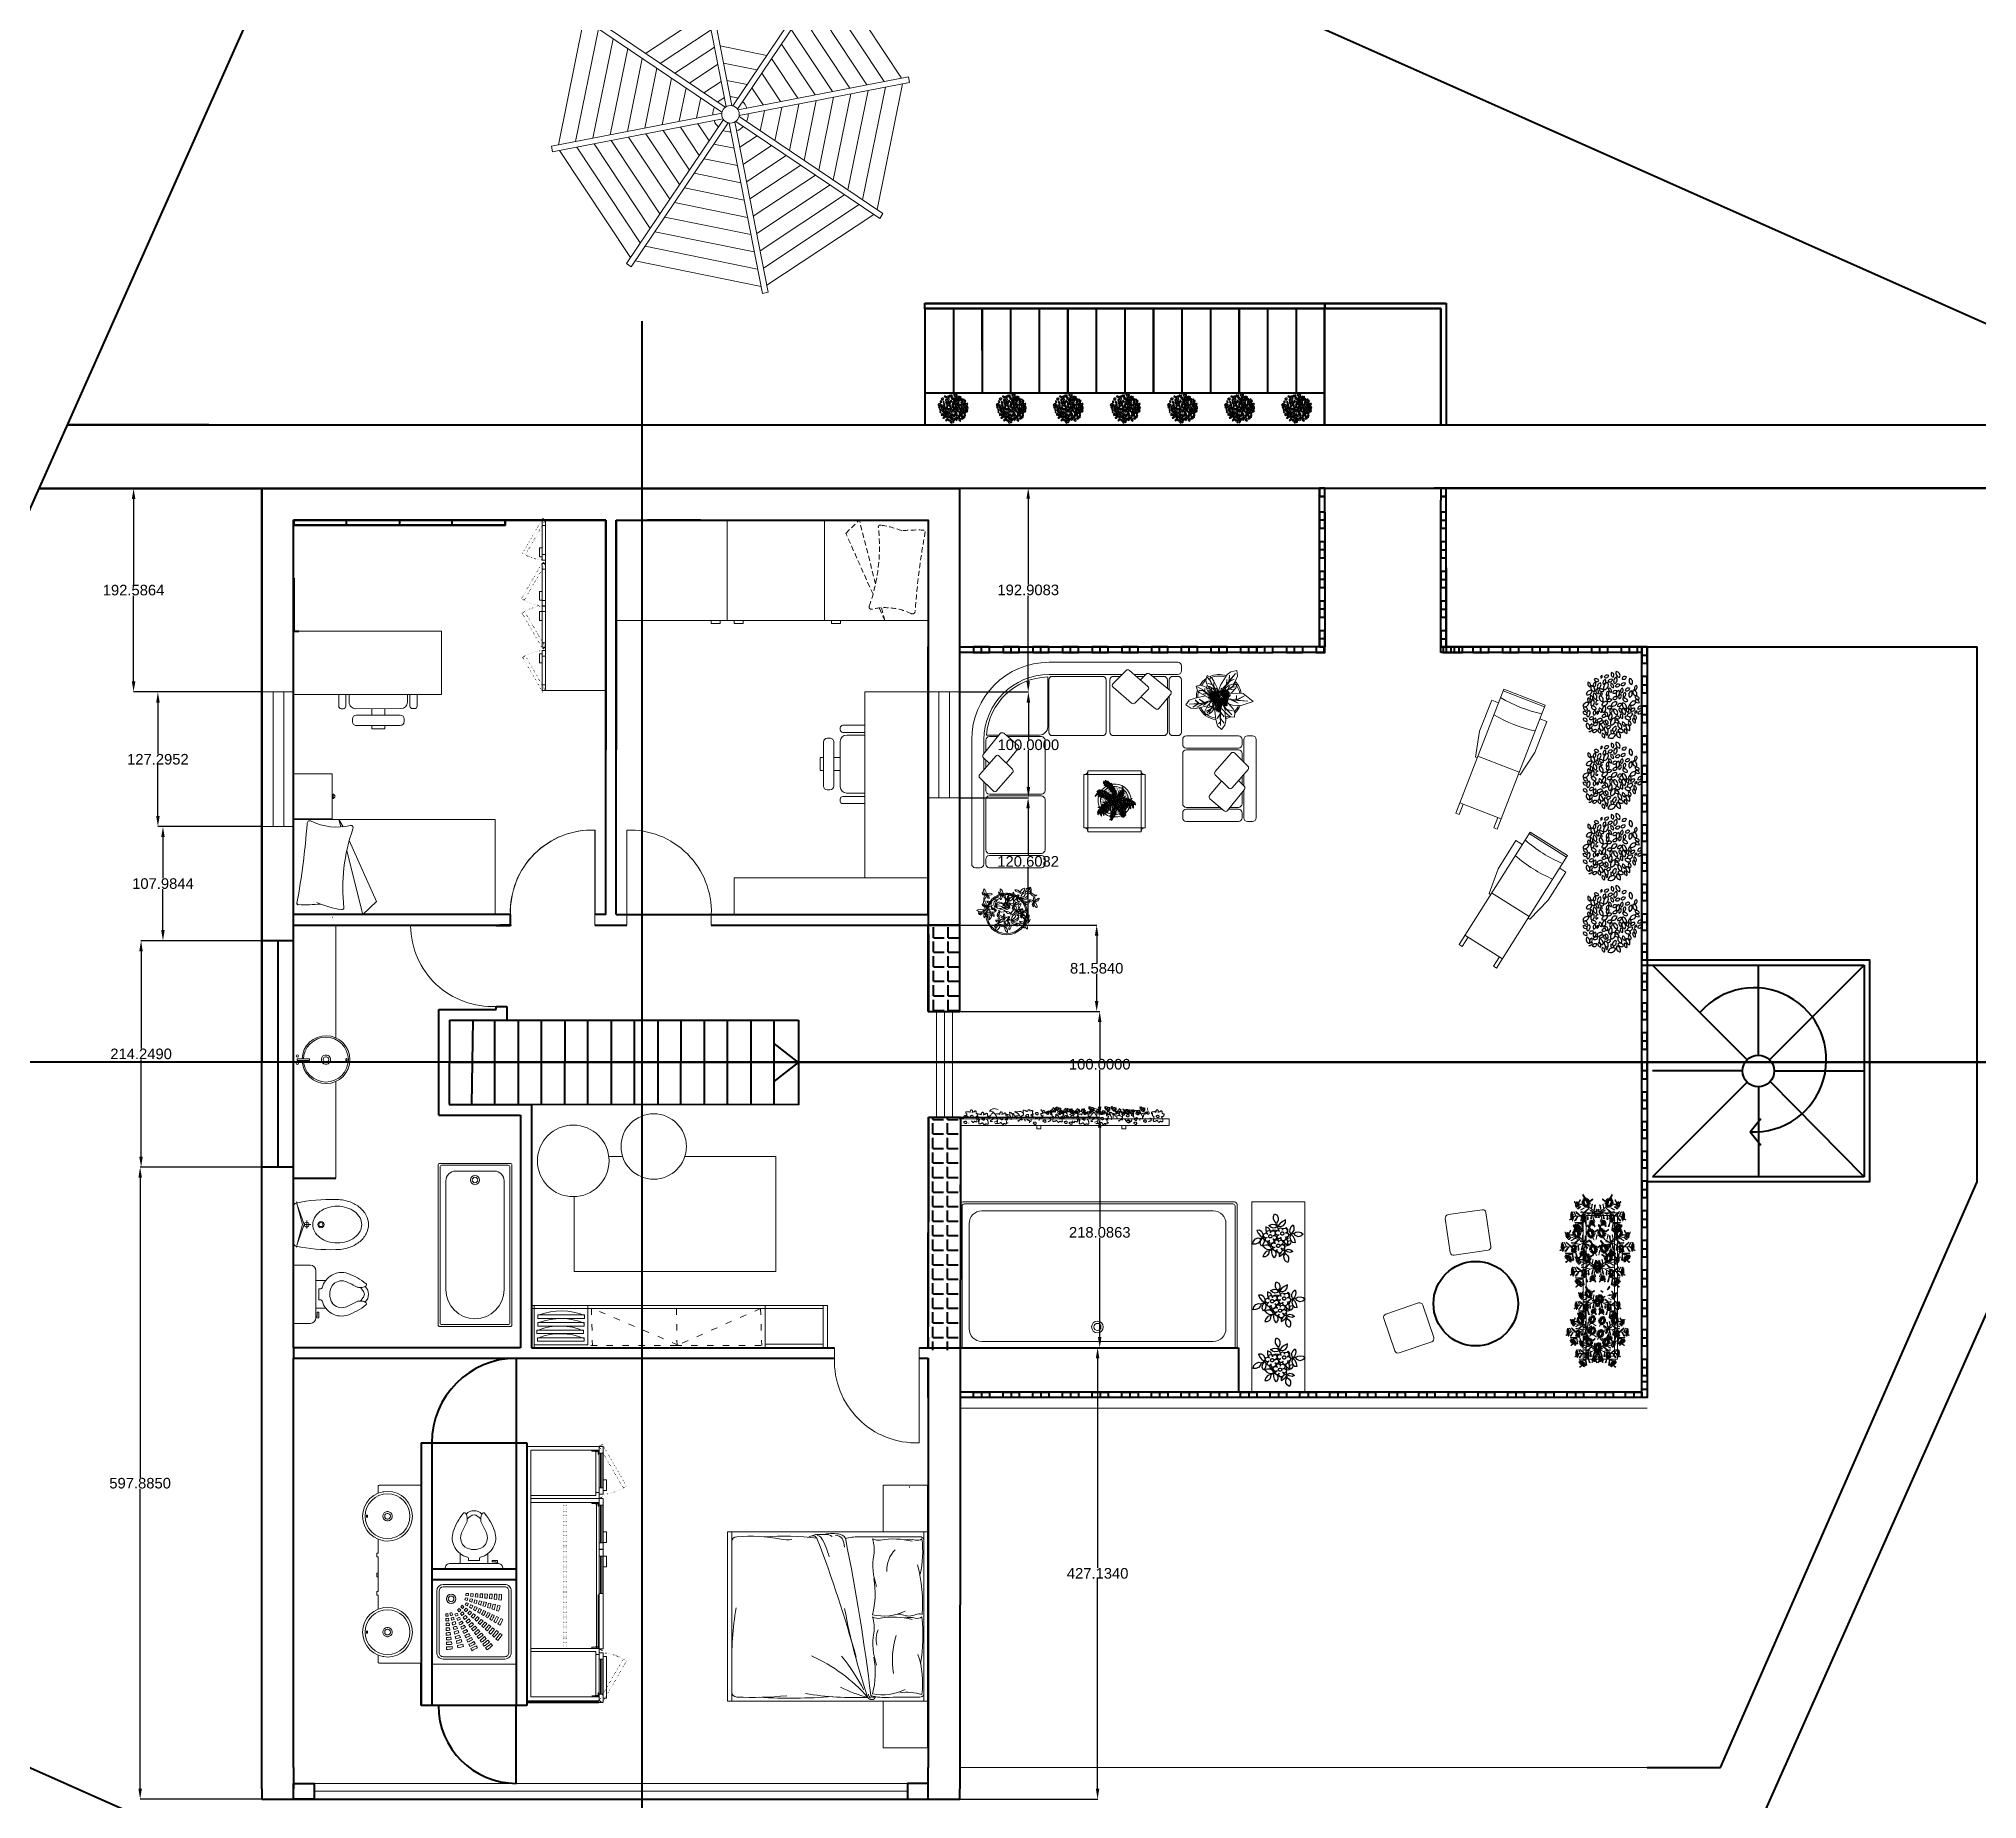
# Model space of a CAD drawing. Header units: inches. Extents: x -422522 to 22891, y -2973 to 414515.
# Drawn here: x 18457 to 20290, y 4017 to 5682 of the extents above; entities that cross this region are included whole.
import ezdxf

# ---------------------------------------------------------------- set-up
doc = ezdxf.new("R2010")
doc.units = ezdxf.units.IN
doc.header["$MEASUREMENT"] = 0
for name, pattern in [('ACAD_ISO03W100', [30, 12, -18]), ('DASHEDX2', [1.5, 1, -0.5]), ('DOT2', [0.125, 0, -0.125]), ('TRATTEGGIATA2', [9.525, 6.35, -3.175])]:
    doc.linetypes.add(name, pattern=pattern)
doc.layers.get('0').update_dxf_attribs({"lineweight": 40})
for name, color, linetype, lineweight in [('ARREDAMENTO', 8, 'Continuous', 13), ('ARREDI attrezzature - furniture', 175, 'Continuous', 9), ('ARREDI_attrezzature_furniture', 175, 'Continuous', 9), ('PORTE_finestre_doors_windows', 4, 'Continuous', 15)]:
    doc.layers.add(name, color=color, linetype=linetype, lineweight=lineweight)
for name, color, linetype in [('ARREDI_attrezzature', 175, 'Continuous'), ('Layer1', 1, 'Continuous'), ('PAVIMENTAZIONE', 251, 'Continuous')]:
    doc.layers.add(name, color=color, linetype=linetype)
doc.styles.add('ARCH', font='txt')
doc.styles.get("Standard").update_dxf_attribs({"font": 'Arial.ttf'})
doc.dimstyles.get("Standard").update_dxf_attribs({"dimtxt": 10, "dimasz": 10, "dimexe": 0.18, "dimexo": 0.0625, "dimgap": 0.09, "dimtad": 0, "dimtih": 1, "dimtoh": 1, "dimdec": 4, "dimzin": 0, "dimdsep": 46, "dimtxsty": 'Standard', "dimcen": 0.09, "dimadec": 0, "dimazin": 0, "dimtfac": 1, "dimtdec": 4, "dimtofl": 0, "dimtmove": 0, "dimatfit": 3, "dimfxl": 1, "dimtolj": 1, "dimtzin": 0, "dimarcsym": 0})

msp = doc.modelspace()

# ---------------------------------------------------------------- texts
at = {"layer": 'ARREDI_attrezzature_furniture', "flags": 9}
msp.add_attdef('COPYRIGHT', (18695.76354, 4560.30464), 'Copyright progeSOFT - All rights reserved. This library is protected by international copyright laws.', height=0.00013555, dxfattribs=at)

# ---------------------------------------------------------------- blocks, each defined once
blk = doc.blocks.new('vasca')
at = {"layer": 'ARREDAMENTO'}
for p, q in [((10999.5, 4312.5), (10999.5, 4425.4)), ((10999.5, 4312.5), (10999.5, 4425.4)), ((11001, 4312.5), (11001, 4424.4)), ((11001.5, 4427.4), (11207.6, 4427.4)), ((11001.5, 4427.4), (11207.6, 4427.4)), ((11002.5, 4425.9), (11207.6, 4425.9)), ((11016.5, 4420.4), (11198.9, 4420.4)), ((11207.6, 4427.4), (11215.6, 4427.4)), ((11207.6, 4427.4), (11215.6, 4427.4)), ((11207.6, 4425.9), (11214.6, 4425.9)), ((11216.1, 4424.4), (11216.1, 4312.5)), ((11217.6, 4425.4), (11217.6, 4312.5)), ((11217.6, 4425.4), (11217.6, 4312.5)), ((11006.5, 4327.5), (11006.5, 4410.4)), ((11208.9, 4327.5), (11208.9, 4410.4)), ((11198.9, 4317.5), (11016.5, 4317.5))]:
    blk.add_line(p, q, dxfattribs=at)
for radius in [4.62, 2.82]:
    blk.add_circle((11107.6, 4328.9), radius, dxfattribs=at)
for centre, radius, start, end in [((11001.5, 4425.4), 2, 90, 180), ((11001.5, 4425.4), 2, 90, 180), ((11002.5, 4424.4), 1.5, 90, 180), ((11016.5, 4410.4), 10, 90, 180), ((11198.9, 4410.4), 10, 0, 90), ((11214.6, 4424.4), 1.5, 0, 90), ((11215.6, 4425.4), 2, 0, 90), ((11215.6, 4425.4), 2, 0, 90), ((11016.5, 4327.5), 10, 180, 270), ((11198.9, 4327.5), 10, 270, 0)]:
    blk.add_arc(centre, radius, start, end, dxfattribs=at)
blk = doc.blocks.new('SOL')
for p, q in [((-1.6476, -0.6048), (-1.6476, 0.0048)), ((-0.6316, 0.1064), (-0.9872, 0.0302)), ((-0.9872, 0.0302), (-0.9872, 0.0048)), ((-0.9618, -0.6048), (-0.9618, 0.0048)), ((-0.1744, 0.1064), (-0.6316, 0.1064)), ((-0.1744, 0.0048), (-0.1744, 0.1064)), ((0.0034, -0.6048), (0.0034, 0.0048)), ((-0.9872, -0.6302), (-0.9872, -0.6048)), ((-0.6316, -0.7064), (-0.9872, -0.6302)), ((-0.1744, -0.7064), (-0.6316, -0.7064)), ((-0.1744, -0.6048), (-0.1744, -0.7064))]:
    blk.add_line(p, q)
blk.add_lwpolyline([(-1.6476, -0.046), (-1.8, -0.046), (-1.8, 0.0048), (0.0288, 0.0048), (0.0288, -0.6048), (-1.8, -0.6048), (-1.8, -0.554), (-1.6476, -0.554)])
for centre in [(1.4512, -0.3), (1.7052, -0.3)]:
    blk.add_arc(centre, 1.829, 170.40687, 189.59313)
blk = doc.blocks.new('15PTOI06')
for p, q in [((8, 8.5), (8, -8.5)), ((11.5, 5), (8, 5)), ((9, 2), (9.765178, 2)), ((9, -2), (9, 2)), ((23.431562, 2.5), (24.727861, 2.5)), ((24.931034, 1.327586), (24.062054, 2.5)), ((11.5, -5), (8, -5)), ((9, -6.5), (8.5, -6.5)), ((8.5, -6.5), (8.5, -8)), ((9.765178, -2), (9, -2)), ((9, -8.5), (9, -6.5)), ((23.431562, -2.5), (24.690476, -2.5)), ((24.931034, -1.327586), (24.062054, -2.5)), ((8.5, -8), (8, -8)), ((8, -8.5), (9, -8.5))]:
    blk.add_line(p, q)
for centre, radius, start, end in [((6, 8.5), 2, 0, 90), ((17.25, 0.65), 7.210062, 71.816347, 166.116636), ((12, -13.75), 22.534695, 51.265418, 70.559965), ((9.765178, 2.5), 0.5, 270, 346.116636), ((19.118098, 0), 6.118098, 147.797266, 212.202734), ((17.25, 0.65), 4.210062, 71.816347, 142.891702), ((12, -13.75), 19.534695, 57.937508, 70.559965), ((23.431562, 4.5), 2, 237.937508, 270), ((24.727861, 4.5), 2, 270, 314.939898), ((23.666667, 0), 1.833333, 313.602819, 46.397181), ((23.166667, 0), 3.833333, 313.602819, 46.397181), ((25.787408, 3.438228), 0.5, 314.939898, 51.265418), ((9.765178, -2.5), 0.5, 13.883364, 90), ((17.25, -0.65), 7.210062, 193.883364, 288.183653), ((17.25, -0.65), 4.210062, 217.108298, 288.183653), ((12, 13.75), 19.534695, 289.440035, 302.062492), ((12, 13.75), 22.534695, 289.440035, 308.665009), ((23.431562, -4.5), 2, 90, 122.062492), ((24.690476, -4.5), 2, 44.162471, 90), ((25.766527, -3.454957), 0.5, 308.665009, 44.162471), ((6, -8.5), 2, 270, 0)]:
    blk.add_arc(centre, radius, start, end)
at = {"style": 'ARCH'}
for tag, p, flags in [('ITEM', (0, -19.5), 3), ('ROOM_NUMBER', (0, -28.5), 1)]:
    blk.add_attdef(tag, p, '', height=6, dxfattribs=dict(at, flags=flags))
blk = doc.blocks.new('*D53')
at = {"color": 0, "lineweight": -2, "transparency": 16777216}
for p, q in [((18668.3, 5256.7), (18546.9, 5256.7)), ((18547, 5246.7), (18547, 5165.6)), ((18547, 5074.1), (18547, 5155.2)), ((18668.3, 5064.1), (18546.9, 5064.1))]:
    blk.add_line(p, q, dxfattribs=at)
at = {"color": 0, "transparency": 16777216}
for points in [[(18545.4, 5246.7), (18548.7, 5246.7), (18547, 5256.7)], [(18545.4, 5074.1), (18548.7, 5074.1), (18547, 5064.1)]]:
    blk.add_solid(points, dxfattribs=at)
at = {"layer": 'Defpoints', "color": 0, "transparency": 16777216}
for p in [(18668.3, 5256.7), (18547, 5064.1), (18668.3, 5064.1)]:
    blk.add_point(p, dxfattribs=at)
at = {"color": 0, "transparency": 16777216, "insert": (18547, 5160.4), "char_height": 10, "attachment_point": 5}
blk.add_mtext('\\A1;192.5864', dxfattribs=at)
blk = doc.blocks.new('*D54')
at = {"color": 0, "lineweight": -2, "transparency": 16777216}
for p, q in [((18668.2, 5064.1), (18569.9, 5064.1)), ((18570, 5054.1), (18570, 5005.6)), ((18570, 4946.8), (18570, 4995.3)), ((18668.2, 4936.8), (18569.9, 4936.8))]:
    blk.add_line(p, q, dxfattribs=at)
at = {"color": 0, "transparency": 16777216}
for points in [[(18568.4, 5054.1), (18571.7, 5054.1), (18570, 5064.1)], [(18568.4, 4946.8), (18571.7, 4946.8), (18570, 4936.8)]]:
    blk.add_solid(points, dxfattribs=at)
at = {"layer": 'Defpoints', "color": 0, "transparency": 16777216}
for p in [(18668.3, 5064.1), (18570, 4936.8), (18668.3, 4936.8)]:
    blk.add_point(p, dxfattribs=at)
at = {"color": 0, "transparency": 16777216, "insert": (18570, 5000.4), "char_height": 10, "attachment_point": 5}
blk.add_mtext('\\A1;127.2952', dxfattribs=at)
blk = doc.blocks.new('*D55')
at = {"color": 0, "lineweight": -2, "transparency": 16777216}
for p, q in [((18668.1, 4936.8), (18574.6, 4936.8)), ((18574.8, 4926.8), (18574.8, 4888)), ((18574.8, 4838.8), (18574.8, 4877.6)), ((18668.3, 4828.8), (18574.6, 4828.8))]:
    blk.add_line(p, q, dxfattribs=at)
at = {"color": 0, "transparency": 16777216}
for points in [[(18573.1, 4926.8), (18576.4, 4926.8), (18574.8, 4936.8)], [(18573.1, 4838.8), (18576.4, 4838.8), (18574.8, 4828.8)]]:
    blk.add_solid(points, dxfattribs=at)
at = {"layer": 'Defpoints', "color": 0, "transparency": 16777216}
for p in [(18668.2, 4936.8), (18574.8, 4828.8), (18668.3, 4828.8)]:
    blk.add_point(p, dxfattribs=at)
at = {"color": 0, "transparency": 16777216, "insert": (18574.8, 4882.8), "char_height": 10, "attachment_point": 5}
blk.add_mtext('\\A1;107.9844', dxfattribs=at)
blk = doc.blocks.new('*D56')
at = {"color": 0, "lineweight": -2, "transparency": 16777216}
for p, q in [((18668.2, 4828.8), (18553.9, 4828.8)), ((18554.1, 4818.8), (18554.1, 4726.9)), ((18554.1, 4624.6), (18554.1, 4716.5)), ((18668.2, 4614.6), (18553.9, 4614.6))]:
    blk.add_line(p, q, dxfattribs=at)
at = {"color": 0, "transparency": 16777216}
for points in [[(18552.4, 4818.8), (18555.7, 4818.8), (18554.1, 4828.8)], [(18552.4, 4624.6), (18555.7, 4624.6), (18554.1, 4614.6)]]:
    blk.add_solid(points, dxfattribs=at)
at = {"layer": 'Defpoints', "color": 0, "transparency": 16777216}
for p in [(18668.3, 4828.8), (18554.1, 4614.6), (18668.3, 4614.6)]:
    blk.add_point(p, dxfattribs=at)
at = {"color": 0, "transparency": 16777216, "insert": (18554.1, 4721.7), "char_height": 10, "attachment_point": 5}
blk.add_mtext('\\A1;214.2490', dxfattribs=at)
blk = doc.blocks.new('*D57')
at = {"color": 0, "lineweight": -2, "transparency": 16777216}
for p, q in [((18668.1, 4614.6), (18553.1, 4614.6)), ((18553.2, 4604.6), (18553.2, 4320.8)), ((18553.2, 4026.7), (18553.2, 4310.4)), ((18668.3, 4016.7), (18553.1, 4016.7))]:
    blk.add_line(p, q, dxfattribs=at)
at = {"color": 0, "transparency": 16777216}
for points in [[(18551.6, 4604.6), (18554.9, 4604.6), (18553.2, 4614.6)], [(18551.6, 4026.7), (18554.9, 4026.7), (18553.2, 4016.7)]]:
    blk.add_solid(points, dxfattribs=at)
at = {"layer": 'Defpoints', "color": 0, "transparency": 16777216}
for p in [(18553.2, 4614.6), (18668.2, 4614.6), (18668.3, 4016.7)]:
    blk.add_point(p, dxfattribs=at)
at = {"color": 0, "transparency": 16777216, "insert": (18553.2, 4315.6), "char_height": 10, "attachment_point": 5}
blk.add_mtext('\\A1;597.8850', dxfattribs=at)
blk = doc.blocks.new('*D58')
at = {"color": 0, "lineweight": -2, "transparency": 16777216}
for p, q in [((19328.3, 5257), (19393.1, 5257)), ((19393, 5247), (19393, 5165.8)), ((19393, 5074.1), (19393, 5155.4)), ((19328.3, 5064.1), (19393.1, 5064.1))]:
    blk.add_line(p, q, dxfattribs=at)
at = {"color": 0, "transparency": 16777216}
for points in [[(19391.3, 5247), (19394.6, 5247), (19393, 5257)], [(19391.3, 5074.1), (19394.6, 5074.1), (19393, 5064.1)]]:
    blk.add_solid(points, dxfattribs=at)
at = {"layer": 'Defpoints', "color": 0, "transparency": 16777216}
for p in [(19328.2, 5257), (19328.2, 5064.1), (19393, 5064.1)]:
    blk.add_point(p, dxfattribs=at)
at = {"color": 0, "transparency": 16777216, "insert": (19393, 5160.6), "char_height": 10, "attachment_point": 5}
blk.add_mtext('\\A1;192.9083', dxfattribs=at)
blk = doc.blocks.new('*D59')
at = {"color": 0, "lineweight": -2, "transparency": 16777216}
for p, q in [((19328.3, 5064.1), (19393.3, 5064.1)), ((19393.1, 5054.1), (19393.1, 5019.3)), ((19393.1, 4974.1), (19393.1, 5008.9)), ((19328.5, 4964.1), (19393.3, 4964.1))]:
    blk.add_line(p, q, dxfattribs=at)
at = {"color": 0, "transparency": 16777216}
for points in [[(19391.5, 5054.1), (19394.8, 5054.1), (19393.1, 5064.1)], [(19391.5, 4974.1), (19394.8, 4974.1), (19393.1, 4964.1)]]:
    blk.add_solid(points, dxfattribs=at)
at = {"layer": 'Defpoints', "color": 0, "transparency": 16777216}
for p in [(19328.2, 5064.1), (19328.4, 4964.1), (19393.1, 4964.1)]:
    blk.add_point(p, dxfattribs=at)
at = {"color": 0, "transparency": 16777216, "insert": (19393.1, 5014.1), "char_height": 10, "attachment_point": 5}
blk.add_mtext('\\A1;100.0000', dxfattribs=at)
blk = doc.blocks.new('*D60')
at = {"color": 0, "lineweight": -2, "transparency": 16777216}
for p, q in [((19328.4, 4964.1), (19393, 4964.1)), ((19392.9, 4954.1), (19392.9, 4909)), ((19392.9, 4853.5), (19392.9, 4898.6)), ((19328.4, 4843.5), (19393, 4843.5))]:
    blk.add_line(p, q, dxfattribs=at)
at = {"color": 0, "transparency": 16777216}
for points in [[(19391.2, 4954.1), (19394.5, 4954.1), (19392.9, 4964.1)], [(19391.2, 4853.5), (19394.5, 4853.5), (19392.9, 4843.5)]]:
    blk.add_solid(points, dxfattribs=at)
at = {"layer": 'Defpoints', "color": 0, "transparency": 16777216}
for p in [(19328.3, 4964.1), (19328.3, 4843.5), (19392.9, 4843.5)]:
    blk.add_point(p, dxfattribs=at)
at = {"color": 0, "transparency": 16777216, "insert": (19392.9, 4903.8), "char_height": 10, "attachment_point": 5}
blk.add_mtext('\\A1;120.6082', dxfattribs=at)
blk = doc.blocks.new('*D61')
at = {"color": 0, "lineweight": -2, "transparency": 16777216}
for p, q in [((19328.4, 4843.5), (19457.9, 4843.5)), ((19457.7, 4833.5), (19457.7, 4807.9)), ((19457.7, 4771.9), (19457.7, 4797.5)), ((19328.4, 4761.9), (19457.9, 4761.9))]:
    blk.add_line(p, q, dxfattribs=at)
at = {"color": 0, "transparency": 16777216}
for points in [[(19456, 4833.5), (19459.4, 4833.5), (19457.7, 4843.5)], [(19456, 4771.9), (19459.4, 4771.9), (19457.7, 4761.9)]]:
    blk.add_solid(points, dxfattribs=at)
at = {"layer": 'Defpoints', "color": 0, "transparency": 16777216}
for p in [(19328.3, 4843.5), (19328.3, 4761.9), (19457.7, 4761.9)]:
    blk.add_point(p, dxfattribs=at)
at = {"color": 0, "transparency": 16777216, "insert": (19457.7, 4802.7), "char_height": 10, "attachment_point": 5}
blk.add_mtext('\\A1;81.5840', dxfattribs=at)
blk = doc.blocks.new('*D62')
at = {"color": 0, "lineweight": -2, "transparency": 16777216}
for p, q in [((19328.4, 4761.9), (19460.7, 4761.9)), ((19460.6, 4751.9), (19460.6, 4717.1)), ((19460.6, 4671.9), (19460.6, 4706.7)), ((19328.9, 4661.9), (19460.7, 4661.9))]:
    blk.add_line(p, q, dxfattribs=at)
at = {"color": 0, "transparency": 16777216}
for points in [[(19458.9, 4751.9), (19462.2, 4751.9), (19460.6, 4761.9)], [(19458.9, 4671.9), (19462.2, 4671.9), (19460.6, 4661.9)]]:
    blk.add_solid(points, dxfattribs=at)
at = {"layer": 'Defpoints', "color": 0, "transparency": 16777216}
for p in [(19328.3, 4761.9), (19328.8, 4661.9), (19460.6, 4661.9)]:
    blk.add_point(p, dxfattribs=at)
at = {"color": 0, "transparency": 16777216, "insert": (19460.6, 4711.9), "char_height": 10, "attachment_point": 5}
blk.add_mtext('\\A1;100.0000', dxfattribs=at)
blk = doc.blocks.new('*D63')
at = {"color": 0, "lineweight": -2, "transparency": 16777216}
for p, q in [((19328.9, 4661.9), (19460.7, 4661.9)), ((19460.6, 4651.9), (19460.6, 4558.1)), ((19460.6, 4453.8), (19460.6, 4547.7)), ((19328.4, 4443.8), (19460.7, 4443.8))]:
    blk.add_line(p, q, dxfattribs=at)
at = {"color": 0, "transparency": 16777216}
for points in [[(19458.9, 4651.9), (19462.2, 4651.9), (19460.6, 4661.9)], [(19458.9, 4453.8), (19462.2, 4453.8), (19460.6, 4443.8)]]:
    blk.add_solid(points, dxfattribs=at)
at = {"layer": 'Defpoints', "color": 0, "transparency": 16777216}
for p in [(19328.8, 4661.9), (19328.3, 4443.8), (19460.6, 4443.8)]:
    blk.add_point(p, dxfattribs=at)
at = {"color": 0, "transparency": 16777216, "insert": (19460.6, 4552.9), "char_height": 10, "attachment_point": 5}
blk.add_mtext('\\A1;218.0863', dxfattribs=at)
blk = doc.blocks.new('*D64')
at = {"color": 0, "lineweight": -2, "transparency": 16777216}
for p, q in [((19328.4, 4443.8), (19458.8, 4443.8)), ((19458.6, 4433.8), (19458.6, 4235.5)), ((19458.6, 4026.7), (19458.6, 4225.1)), ((19328.4, 4016.7), (19458.8, 4016.7))]:
    blk.add_line(p, q, dxfattribs=at)
at = {"color": 0, "transparency": 16777216}
for points in [[(19456.9, 4433.8), (19460.2, 4433.8), (19458.6, 4443.8)], [(19456.9, 4026.7), (19460.2, 4026.7), (19458.6, 4016.7)]]:
    blk.add_solid(points, dxfattribs=at)
at = {"layer": 'Defpoints', "color": 0, "transparency": 16777216}
for p in [(19328.4, 4443.8), (19328.3, 4016.7), (19458.6, 4016.7)]:
    blk.add_point(p, dxfattribs=at)
at = {"color": 0, "transparency": 16777216, "insert": (19458.6, 4230.3), "char_height": 10, "attachment_point": 5}
blk.add_mtext('\\A1;427.1340', dxfattribs=at)

# ---------------------------------------------------------------- dimensions: what is measured, and where the dimension line sits
at = {"color": 2}
for base, p1, p2, picture, middle in [((18547.04863, 5064.09751), (18668.32267, 5256.68393), (18668.32267, 5064.09751), '*D53', (18547.04863, 5160.39072)), ((19392.953, 5064.09751), (19328.18873, 5257.00582), (19328.18873, 5064.09751), '*D58', (19392.953, 5160.55167)), ((18570.04669, 4936.80227), (18668.26017, 5064.09751), (18668.26017, 4936.80227), '*D54', (18570.04669, 5000.44989)), ((19393.133, 4964.09751), (19328.18873, 5064.09751), (19328.43324, 4964.09751), '*D59', (19393.133, 5014.09751)), ((19392.85622, 4843.48933), (19328.33162, 4964.09751), (19328.33162, 4843.48933), '*D60', (19392.85622, 4903.79342)), ((18574.76736, 4828.81791), (18668.19767, 4936.80227), (18668.32267, 4828.81791), '*D55', (18574.76736, 4882.81009)), ((19457.70969, 4761.90423), (19328.32267, 4843.48821), (19328.32267, 4761.90423), '*D61', (19457.70969, 4802.69622)), ((18554.06894, 4614.56894), (18668.26017, 4828.81791), (18668.26017, 4614.56894), '*D56', (18554.06894, 4721.69342)), ((19460.56537, 4661.90423), (19328.32267, 4761.90423), (19328.83663, 4661.90423), '*D62', (19460.56537, 4711.90423)), ((19460.56537, 4443.81791), (19328.83663, 4661.90423), (19328.32267, 4443.81791), '*D63', (19460.56537, 4552.86107)), ((18553.23561, 4614.56894), (18668.32267, 4016.68393), (18668.19767, 4614.56894), '*D57', (18553.23561, 4315.62643)), ((19458.57745, 4016.68393), (19328.38517, 4443.81791), (19328.32267, 4016.68393), '*D64', (19458.57745, 4230.25092))]:
    dim = msp.add_linear_dim(base=base, p1=p1, p2=p2, angle=90, dimstyle='Standard', dxfattribs=at)
    dim.commit()
    dim.dimension.update_dxf_attribs({"geometry": picture, "text_midpoint": middle})

# ---------------------------------------------------------------- hatches: boundary and pattern name
h = msp.add_hatch()
h.set_pattern_fill('ANGLE', color=0, scale=50)
h.set_pattern_definition([(360, (245.88, -90.844), (1e-15, 13.75), [10, -3.75]), (90, (245.88, -90.844), (-13.75, 2e-15), [10, -3.75])])
h.paths.add_polyline_path([(19328.32267, 4843.48933), (19328.32267, 4761.90423), (19298.32267, 4761.90423), (19298.32267, 4843.48821), (19328.32267, 4843.48821), (19328.39045, 4843.48934)])
h = msp.add_hatch()
h.set_pattern_fill('ANGLE', color=0, scale=50)
h.set_pattern_definition([(360, (245.336, -372.675), (1e-15, 13.75), [10, -3.75]), (90, (245.336, -372.675), (-13.75, 2e-15), [10, -3.75])])
h.paths.add_polyline_path([(19328.83663, 4661.90552), (19298.83663, 4661.90295), (19298.32267, 4441.64386), (19328.32267, 4441.64386)])

# ---------------------------------------------------------------- linework, layer by layer
for p, q in [((19295.25487, 5431.77805), (19673.25486, 5431.84005)), ((19295.25569, 5426.77805), (19295.25487, 5431.77805)), ((19322.25569, 5426.78247), (19295.25569, 5426.77805)), ((19295.25569, 5426.77805), (19295.27373, 5316.77805)), ((19295.29517, 5426.68492), (19295.29517, 5431.68492)), ((19295.29517, 5431.68492), (19673.29517, 5431.68492)), ((19322.29517, 5426.68492), (19295.29517, 5426.68492)), ((19295.29517, 5426.68492), (19295.29517, 5316.68492)), ((19673.25568, 5426.84005), (19309.25569, 5426.78034)), ((19673.29517, 5426.68492), (19309.29517, 5426.68492)), ((19349.25569, 5426.7869), (19322.25569, 5426.78247)), ((19322.25569, 5426.78247), (19322.26881, 5346.78247)), ((19349.29517, 5426.68492), (19322.29517, 5426.68492)), ((19322.29517, 5426.68492), (19322.29517, 5346.68492)), ((19376.25569, 5426.79133), (19349.25569, 5426.7869)), ((19349.25569, 5426.7869), (19349.26881, 5346.7869)), ((19376.29517, 5426.68492), (19349.29517, 5426.68492)), ((19349.29517, 5426.68492), (19349.29517, 5346.68492)), ((19403.25569, 5426.79576), (19376.25569, 5426.79133)), ((19376.25569, 5426.79133), (19376.26881, 5346.79133)), ((19403.29517, 5426.68492), (19376.29517, 5426.68492)), ((19376.29517, 5426.68492), (19376.29517, 5346.68492)), ((19430.25569, 5426.80019), (19403.25569, 5426.79576)), ((19403.25569, 5426.79576), (19403.26881, 5346.79576)), ((19430.29517, 5426.68492), (19403.29517, 5426.68492)), ((19403.29517, 5426.68492), (19403.29517, 5346.68492)), ((19457.25569, 5426.80462), (19430.25569, 5426.80019)), ((19430.25569, 5426.80019), (19430.26881, 5346.80019)), ((19457.29517, 5426.68492), (19430.29517, 5426.68492)), ((19430.29517, 5426.68492), (19430.29517, 5346.68492)), ((19484.25569, 5426.80905), (19457.25569, 5426.80462)), ((19457.25569, 5426.80462), (19457.26881, 5346.80462)), ((19484.29517, 5426.68492), (19457.29517, 5426.68492)), ((19457.29517, 5426.68492), (19457.29517, 5346.68492)), ((19511.25568, 5426.81347), (19484.25569, 5426.80905)), ((19484.25569, 5426.80905), (19484.26881, 5346.80905)), ((19511.29517, 5426.68492), (19484.29517, 5426.68492)), ((19484.29517, 5426.68492), (19484.29517, 5346.68492)), ((19538.25568, 5426.8179), (19511.25568, 5426.81347)), ((19511.25568, 5426.81347), (19511.26881, 5346.81348)), ((19538.29517, 5426.68492), (19511.29517, 5426.68492)), ((19511.29517, 5426.68492), (19511.29517, 5346.68492)), ((19565.25568, 5426.82233), (19538.25568, 5426.8179)), ((19538.25568, 5426.8179), (19538.26881, 5346.8179)), ((19565.29517, 5426.68492), (19538.29517, 5426.68492)), ((19538.29517, 5426.68492), (19538.29517, 5346.68492)), ((19592.25568, 5426.82676), (19565.25568, 5426.82233)), ((19565.25568, 5426.82233), (19565.26881, 5346.82233)), ((19592.29517, 5426.68492), (19565.29517, 5426.68492)), ((19565.29517, 5426.68492), (19565.29517, 5346.68492)), ((19619.25568, 5426.83119), (19592.25568, 5426.82676)), ((19592.25568, 5426.82676), (19592.26881, 5346.82676)), ((19619.29517, 5426.68492), (19592.29517, 5426.68492)), ((19592.29517, 5426.68492), (19592.29517, 5346.68492)), ((19646.25568, 5426.83562), (19619.25568, 5426.83119)), ((19619.25568, 5426.83119), (19619.26881, 5346.83119)), ((19646.29517, 5426.68492), (19619.29517, 5426.68492)), ((19619.29517, 5426.68492), (19619.29517, 5346.68492)), ((19673.25568, 5426.84005), (19646.25568, 5426.83562)), ((19646.25568, 5426.83562), (19646.26881, 5346.83562)), ((19673.29517, 5426.68492), (19646.29517, 5426.68492)), ((19646.29517, 5426.68492), (19646.29517, 5346.68492)), ((19673.25486, 5431.84005), (19783.25486, 5431.85809)), ((19673.25486, 5431.84005), (19673.25568, 5426.84005)), ((19783.25568, 5426.85809), (19673.25568, 5426.84005)), ((19673.27373, 5316.84005), (19673.25568, 5426.84005)), ((19673.29517, 5431.68492), (19673.29517, 5426.68492)), ((19673.29517, 5431.68492), (19783.29517, 5431.68492)), ((19673.29517, 5316.68492), (19673.29517, 5426.68492)), ((19783.29517, 5426.68492), (19673.29517, 5426.68492)), ((19783.25486, 5431.85809), (19788.25486, 5431.85891)), ((19783.27372, 5316.85809), (19783.25568, 5426.85809)), ((19783.29517, 5431.68492), (19788.29517, 5431.68492)), ((19783.29517, 5316.68492), (19783.29517, 5426.68492)), ((19788.25486, 5431.85891), (19788.27372, 5316.85891)), ((19788.29517, 5431.68492), (19788.29517, 5316.68492)), ((19673.2688, 5346.84005), (19295.26881, 5346.77805)), ((19673.29517, 5346.68492), (19295.29517, 5346.68492)), ((19673.27373, 5316.84005), (19673.2688, 5346.84005)), ((19673.29517, 5316.68492), (19673.29517, 5346.68492)), ((18618.31278, 5316.67576), (20048.94424, 5316.91165)), ((18618.32262, 5316.68396), (20049.2801, 5316.6852)), ((19295.29517, 5316.68492), (19673.29517, 5316.68492)), ((19673.29517, 5316.68492), (19783.29517, 5316.68492)), ((18457.36043, 5256.68393), (18668.32267, 5256.68393)), ((18668.32267, 5256.68393), (19328.32266, 5256.79218)), ((18668.32267, 5256.68393), (19328.32267, 5256.68393)), ((18668.32267, 4046.68393), (18668.32267, 5256.68393)), ((19328.39045, 4843.48934), (19328.18873, 5257.00582)), ((19668.34874, 5106.83824), (19668.32401, 5256.83913)), ((19668.32415, 5106.68393), (19668.32402, 5256.68482)), ((19673.42958, 5249.02664), (19668.32413, 5249.02664)), ((19673.43326, 5234.47544), (19673.42957, 5256.83997)), ((19673.4296, 5234.32029), (19673.42958, 5256.68482)), ((19788.29517, 5249.02674), (19783.18972, 5249.02674)), ((19783.21869, 5234.32029), (19783.30614, 5256.68492)), ((19783.22235, 5234.49345), (19783.30612, 5256.85809)), ((19788.34874, 5106.85792), (19788.29516, 5256.85891)), ((19788.32415, 5106.68393), (19788.29517, 5256.68492)), ((18698.42152, 5226.68393), (18698.42152, 5221.76743)), ((18763.66375, 5226.68393), (18713.66375, 5226.68393)), ((18748.42152, 5221.76743), (18748.42152, 5226.68393)), ((18798.42152, 5226.68393), (18798.42152, 5221.76743)), ((18863.66375, 5226.68393), (18813.66375, 5226.68393)), ((18848.42152, 5221.76743), (18848.42152, 5226.68393)), ((18993.44442, 5226.68393), (18863.66375, 5226.68393)), ((18863.66375, 5226.68393), (18913.66375, 5226.68393)), ((18898.42152, 5226.68393), (18898.42152, 5221.76743)), ((18913.66375, 5226.68393), (18963.66375, 5226.68393)), ((18993.29977, 5226.68393), (18993.29977, 5009.30617)), ((18993.29977, 5226.68393), (18993.29977, 5009.30617)), ((18993.44442, 4853.48441), (18993.44442, 5226.68393)), ((18993.44442, 5226.68393), (18993.44442, 5009.30617)), ((18993.44442, 5226.68393), (18993.44442, 5009.30617)), ((19003.29977, 4853.48441), (19003.29977, 5226.68393)), ((19003.29977, 5226.68393), (19003.29977, 5009.30617)), ((19003.29977, 5226.68393), (19003.29977, 5009.30617)), ((19003.29977, 5226.68393), (19133.08044, 5226.68393)), ((19003.29977, 4853.48441), (19003.29977, 5226.68393)), ((19003.29977, 5226.68393), (19003.29977, 5009.30617)), ((19003.29977, 5226.68393), (19003.29977, 5009.30617)), ((19083.08044, 5226.68393), (19033.08044, 5226.68393)), ((19108.38615, 5226.68393), (19206.38615, 5226.68393)), ((19673.4296, 5226.66211), (19668.32415, 5226.66211)), ((19673.4296, 5234.32029), (19673.4296, 5106.68393)), ((19783.2827, 5101.57847), (19783.21869, 5234.32029)), ((19783.21869, 5226.66211), (19788.32415, 5226.66211)), ((19788.32267, 5106.68393), (19788.32267, 5234.15262)), ((18703.42152, 5221.76743), (18698.42152, 5221.76743)), ((18898.42152, 5221.76743), (18698.42152, 5221.76743)), ((18813.66375, 5221.76743), (18763.66375, 5221.76743)), ((18898.42152, 5221.76743), (18863.66375, 5221.76743)), ((19673.4296, 5198.58211), (19668.32415, 5198.58211)), ((19783.21869, 5198.58211), (19788.32415, 5198.58211)), ((18698.42152, 5171.76743), (18698.42152, 5121.76743)), ((19673.4296, 5170.50211), (19668.32415, 5170.50211)), ((19783.21869, 5170.50211), (19788.32415, 5170.50211)), ((19673.4296, 5142.42211), (19668.32415, 5142.42211)), ((19783.21869, 5142.42211), (19788.32415, 5142.42211)), ((18698.42152, 5121.76743), (18703.42152, 5121.76743)), ((19673.4296, 5114.34211), (19668.32415, 5114.34211)), ((19783.21869, 5114.34211), (19788.32415, 5114.34211)), ((19468.71903, 5101.57847), (19328.32267, 5101.57847)), ((19348.74085, 5101.57847), (19348.74085, 5106.68393)), ((19376.82085, 5101.57847), (19376.82085, 5106.68393)), ((19404.90085, 5101.57847), (19404.90085, 5106.68393)), ((19432.98085, 5101.57847), (19432.98085, 5106.68393)), ((19461.06085, 5101.57847), (19461.06085, 5106.68393)), ((19609.1154, 5101.57847), (19468.71903, 5101.57847)), ((19489.13722, 5101.57847), (19489.13722, 5106.68393)), ((19517.21722, 5101.57847), (19517.21722, 5106.68393)), ((19545.29722, 5101.57847), (19545.29722, 5106.68393)), ((19573.37722, 5101.57847), (19573.37722, 5106.68393)), ((19601.45722, 5101.57847), (19601.45722, 5106.68393)), ((19616.77358, 5101.57847), (19616.77358, 5106.68393)), ((19673.42961, 5106.68393), (19624.43177, 5106.68393)), ((19673.43198, 5101.57847), (19624.43177, 5101.57847)), ((19644.85358, 5101.57847), (19644.85358, 5106.68393)), ((19673.4296, 5106.68393), (19667.53142, 5106.68393)), ((19672.93358, 5101.57847), (19672.93358, 5106.68393)), ((19787.53142, 5106.68393), (19783.21869, 5106.68393)), ((19856.75176, 5101.57847), (19783.2827, 5101.57847)), ((19978.32267, 5106.68393), (19788.32267, 5106.68393)), ((19978.32267, 5106.68393), (19788.34874, 5106.85792)), ((19792.93358, 5101.57847), (19792.93358, 5106.68393)), ((19795.98233, 5101.57847), (19795.98233, 5106.68393)), ((19821.01358, 5101.57847), (19821.01358, 5106.68393)), ((19849.09358, 5101.57847), (19849.09358, 5106.68393)), ((19973.21722, 5101.57847), (19856.75176, 5101.57847)), ((19877.16994, 5101.57847), (19877.16994, 5106.68393)), ((19905.24994, 5101.57847), (19905.24994, 5106.68393)), ((19933.32994, 5101.57847), (19933.32994, 5106.68393)), ((19961.40994, 5101.57847), (19961.40994, 5106.68393)), ((19973.21722, 4979.04756), (19973.21722, 5106.68393)), ((19973.21722, 5099.02575), (19978.32267, 5099.02575)), ((19978.32267, 5106.68393), (20290.34628, 5106.68393)), ((20290.34628, 4600.62601), (20290.34628, 5106.68393)), ((19973.21722, 5070.94575), (19978.32267, 5070.94575)), ((19973.21722, 5042.86575), (19978.32267, 5042.86575)), ((19973.21722, 5014.78575), (19978.32267, 5014.78575)), ((19973.21722, 4986.70575), (19978.32267, 4986.70575)), ((19973.21722, 4838.6512), (19973.21722, 4979.04756)), ((19973.21722, 4958.62938), (19978.32267, 4958.62938)), ((19973.21722, 4930.54938), (19978.32267, 4930.54938)), ((19973.21722, 4902.46938), (19978.32267, 4902.46938)), ((19973.21722, 4874.38938), (19978.32267, 4874.38938)), ((18903.29977, 4853.48441), (18698.32267, 4853.48441)), ((18698.32267, 4843.48441), (18835.73689, 4843.48441)), ((18903.44442, 4853.48441), (18698.42152, 4853.48441)), ((18798.74743, 4853.48441), (18748.74743, 4853.48441)), ((18848.74743, 4853.48441), (18798.74743, 4853.48441)), ((18835.73689, 4843.48441), (18903.29977, 4843.48441)), ((18889.94482, 4842.86963), (18889.94482, 4843.48441)), ((18903.29977, 4842.86963), (18889.94482, 4842.86963)), ((18903.29977, 4843.48441), (18893.29977, 4843.48441)), ((18903.29977, 4843.48441), (18903.29977, 4853.48441)), ((18903.29977, 4843.48441), (18903.29977, 4842.86963)), ((18993.29977, 4853.48441), (18983.29977, 4853.48441)), ((18983.29977, 4843.48441), (19013.29977, 4843.48441)), ((18993.44442, 4853.48441), (18983.44442, 4853.48441)), ((19003.29977, 4853.48473), (19298.51623, 4853.48503)), ((19003.29977, 4853.48441), (19013.29977, 4853.48441)), ((19093.29977, 4853.48441), (19298.32267, 4853.48441)), ((19093.29977, 4843.48441), (19298.32267, 4843.48441)), ((19298.32267, 4843.48441), (19328.39045, 4843.48934)), ((19973.21722, 4846.30938), (19978.32267, 4846.30938)), ((19973.21722, 4698.25484), (19973.21722, 4838.6512)), ((19973.21722, 4818.23302), (19978.32267, 4818.23302)), ((19973.30249, 4805.57401), (20183.40795, 4805.60848)), ((19983.40795, 4805.57567), (20072.73229, 4716.11252)), ((20083.42189, 4720.59207), (20083.40795, 4805.59207)), ((20094.02921, 4716.20042), (20183.40795, 4805.60848)), ((20183.40795, 4805.60848), (20183.44075, 4605.60848)), ((19973.21722, 4790.15302), (19978.32267, 4790.15302)), ((18889.94482, 4763.80982), (18889.94482, 4766.67627)), ((18889.94482, 4766.67627), (18899.92268, 4766.67627)), ((18899.92268, 4766.67627), (18899.92268, 4753.73142)), ((18835.77996, 4663.79199), (18835.77996, 4763.79199)), ((18835.77996, 4763.79199), (18889.94482, 4763.79199)), ((18845.73689, 4753.73142), (18845.51036, 4673.95764)), ((18845.73689, 4753.73142), (19175.73689, 4753.64565)), ((18845.73689, 4753.73142), (19175.73689, 4753.73142)), ((18867.73689, 4753.73142), (18866.6916, 4673.93763)), ((18888.69158, 4673.91684), (18888.68137, 4753.7257)), ((18910.68137, 4753.7257), (18910.69145, 4673.89606)), ((18932.60593, 4673.87535), (18932.68137, 4753.7257)), ((18954.68137, 4753.7257), (18954.60591, 4673.85457)), ((18976.69139, 4673.8337), (18976.68137, 4753.7031)), ((18976.68137, 4753.7031), (18998.68137, 4753.7031)), ((18998.68137, 4753.7031), (18998.69137, 4673.81292)), ((19020.69136, 4673.79213), (19020.68137, 4753.69167)), ((19020.68137, 4753.69167), (19042.68137, 4753.69167)), ((19042.68137, 4753.69167), (19042.60587, 4673.77143)), ((19064.60585, 4673.75065), (19064.68137, 4753.69167)), ((19064.68137, 4753.69167), (19086.68137, 4753.69167)), ((19086.68137, 4753.69167), (19086.60583, 4673.72986)), ((19108.68137, 4673.709), (19108.68137, 4753.6688)), ((19108.68137, 4753.6688), (19130.68137, 4753.6688)), ((19130.68137, 4753.6688), (19130.68137, 4673.68822)), ((19152.6058, 4673.66751), (19152.68137, 4753.65736)), ((19175.73689, 4753.64565), (19175.73689, 4673.64565)), ((19973.21722, 4762.07302), (19978.32267, 4762.07302)), ((19175.73689, 4713.64565), (19152.68137, 4731.62148)), ((19973.21722, 4733.99302), (19978.32267, 4733.99302)), ((19175.73689, 4713.64565), (18845.47191, 4713.64565)), ((19152.68137, 4695.66983), (19175.73689, 4713.64565)), ((19973.21722, 4705.91302), (19978.32267, 4705.91302)), ((19973.21722, 4557.85847), (19973.21722, 4698.25484)), ((20068.42435, 4705.58961), (19983.42435, 4705.57567)), ((20072.81949, 4694.98373), (19983.44075, 4605.57567)), ((20094.60633, 4695.59391), (20183.44075, 4605.60848)), ((20098.42435, 4705.59454), (20183.42435, 4705.60848)), ((19973.21722, 4677.83666), (19978.32267, 4677.83666)), ((20083.42681, 4690.59207), (20083.44075, 4605.59208)), ((18835.77996, 4663.79199), (18912.97471, 4663.79199)), ((19175.73689, 4673.64565), (18845.51036, 4673.95764)), ((18845.51498, 4673.93406), (18923.23971, 4673.88533)), ((18912.97471, 4663.79199), (18912.93164, 4443.81791)), ((18923.22522, 4673.88534), (18923.19664, 4443.81791)), ((19298.83663, 4661.90423), (19328.83663, 4661.90423)), ((19328.83663, 4661.90423), (19328.32267, 4046.68393)), ((20075.59067, 4648.09079), (20085.76866, 4660.77896)), ((19973.21722, 4649.75666), (19978.32267, 4649.75666)), ((20075.59067, 4648.09079), (20085.77282, 4635.40596)), ((19973.21722, 4621.67666), (19978.32267, 4621.67666)), ((18698.32267, 4604.17967), (18738.32267, 4604.17967)), ((20183.44075, 4605.60848), (19983.44075, 4605.57567)), ((19973.21722, 4593.59666), (19978.32267, 4593.59666)), ((20047.60034, 4046.68393), (20290.34628, 4600.62601)), ((19973.21722, 4565.51666), (19978.32267, 4565.51666)), ((19973.21722, 4417.46211), (19973.21722, 4557.85847)), ((19973.21722, 4537.44029), (19978.32267, 4537.44029)), ((19973.21722, 4509.36029), (19978.32267, 4509.36029)), ((19973.21722, 4481.28029), (19978.32267, 4481.28029)), ((18698.32267, 4443.81791), (18698.32267, 4463.81791)), ((18912.93164, 4443.81791), (18698.32267, 4443.81791)), ((18698.32267, 4443.81791), (18698.32267, 4433.81791)), ((18923.19664, 4443.81791), (19209.75756, 4443.81791)), ((19289.75756, 4443.81791), (19298.32267, 4443.81791)), ((19298.32267, 4453.81791), (19298.32267, 4443.81791)), ((19298.32267, 4443.81791), (19328.32267, 4443.81791)), ((19328.32267, 4443.81791), (19591.88659, 4443.81791)), ((19591.88659, 4443.81791), (19591.88659, 4401.78938)), ((19973.21722, 4453.20029), (19978.32267, 4453.20029)), ((18698.32267, 4433.81791), (19209.75756, 4433.81791)), ((18698.32267, 4046.68393), (18698.32267, 4433.81791)), ((18908.9109, 4433.81791), (18908.9109, 4353.81791)), ((19289.75756, 4433.81791), (19298.32267, 4433.81791)), ((19298.32267, 4433.81791), (19298.32267, 4046.68393)), ((19973.21722, 4425.12029), (19978.32267, 4425.12029)), ((19609.1154, 4401.78938), (19328.61942, 4401.90642)), ((19348.74085, 4401.78938), (19348.74085, 4396.68393)), ((19376.82085, 4401.78938), (19376.82085, 4396.68393)), ((19404.90085, 4401.78938), (19404.90085, 4396.68393)), ((19432.98085, 4401.78938), (19432.98085, 4396.68393)), ((19461.06085, 4401.78938), (19461.06085, 4396.68393)), ((19489.13722, 4401.78938), (19489.13722, 4396.68393)), ((19517.21722, 4401.78938), (19517.21722, 4396.68393)), ((19545.29722, 4401.78938), (19545.29722, 4396.68393)), ((19573.37722, 4401.78938), (19573.37722, 4396.68393)), ((19601.45722, 4401.78938), (19601.45722, 4396.68393)), ((19749.51176, 4401.78938), (19609.1154, 4401.78938)), ((19629.53358, 4401.78938), (19629.53358, 4396.68393)), ((19657.61358, 4401.78938), (19657.61358, 4396.68393)), ((19685.69358, 4401.78938), (19685.69358, 4396.68393)), ((19713.77358, 4401.78938), (19713.77358, 4396.68393)), ((19741.85358, 4401.78938), (19741.85358, 4396.68393)), ((19889.90812, 4401.78938), (19749.51176, 4401.78938)), ((19769.92994, 4401.78938), (19769.92994, 4396.68393)), ((19798.00994, 4401.78938), (19798.00994, 4396.68393)), ((19826.08994, 4401.78938), (19826.08994, 4396.68393)), ((19854.16994, 4401.78938), (19854.16994, 4396.68393)), ((19882.24994, 4401.78938), (19882.24994, 4396.68393)), ((19973.21722, 4401.78938), (19889.90812, 4401.78938)), ((19910.32631, 4401.78938), (19910.32631, 4396.68393)), ((19938.40631, 4401.78938), (19938.40631, 4396.68393)), ((19965.55903, 4401.78938), (19965.55903, 4396.68393)), ((19973.21722, 4396.68393), (19973.21722, 4417.46211)), ((19978.32267, 4404.34211), (19973.21722, 4404.34211)), ((19978.32267, 4396.68393), (19328.32267, 4396.68393)), ((18818.9109, 4353.81791), (18818.9109, 4105.34732)), ((18818.9109, 4353.81791), (18918.9109, 4353.81791)), ((18828.9109, 4353.81791), (18828.9109, 4105.34732)), ((18908.9109, 4353.81791), (18908.9109, 4105.34732)), ((18918.9109, 4353.81791), (18918.9109, 4105.34732)), ((18918.9109, 4326.14586), (18918.9109, 4132.70586)), ((19298.32267, 4313.83199), (19298.32267, 4269.59669)), ((19298.32267, 4189.59669), (19298.32267, 4313.83199)), ((19298.32267, 4087.03237), (19298.32267, 4287.23975)), ((18818.9109, 4245.34732), (18818.9109, 4145.34732)), ((18828.9109, 4234.58261), (18908.9109, 4234.58261)), ((18828.9109, 4224.58261), (18908.9109, 4224.58261)), ((19298.32267, 4189.59669), (19298.32267, 4065.3614)), ((18818.9109, 4105.34732), (18818.9109, 4145.34732)), ((18987.08982, 4108.2215), (18918.9109, 4108.2215)), ((19298.32267, 4065.3614), (19298.32267, 4109.59669)), ((18918.9109, 4105.34732), (18818.9109, 4105.34732)), ((18908.9109, 4031.68393), (18908.9109, 4105.34732)), ((18698.32267, 4046.68393), (18698.32267, 4061.68393)), ((18668.32267, 4026.68393), (18668.32267, 4046.68393)), ((18698.32267, 4046.68393), (18698.32267, 4026.68393)), ((19298.32267, 4016.68393), (19298.32267, 4046.68393)), ((19328.32267, 4046.68393), (19328.32267, 4026.68393)), ((19978.32267, 4046.68393), (20047.60034, 4046.68393)), ((18668.32267, 4026.68393), (18668.32267, 4016.68393)), ((18668.32267, 4016.68393), (19328.32267, 4016.68393)), ((19328.32267, 4016.68393), (19328.32267, 4026.68393))]:
    msp.add_line(p, q)
at = {"color": 1}
for p, q in [((19027.87459, 3459.69979), (19027.87459, 5414.87598)), ((18668.32267, 5256.68393), (18668.32267, 4713.84453)), ((20355.6854, 4713.84453), (18056.24814, 4713.84453)), ((18845.62362, 4713.84453), (20355.6854, 4713.84453))]:
    msp.add_line(p, q, dxfattribs=at)
at = {"color": 5}
for p, q in [((18618.32262, 5316.68396), (18484.06238, 5316.68396)), ((18484.06238, 5316.68396), (20514.24969, 5316.68396)), ((20646.47315, 5256.68393), (18457.36043, 5256.68393)), ((18668.32267, 5256.68393), (20646.90269, 5257.64911))]:
    msp.add_line(p, q, dxfattribs=at)
at = {"color": 4}
for p, q in [((18698.32267, 4828.81791), (18668.32267, 4828.81791)), ((18683.32267, 4828.81791), (18683.32267, 4614.56894)), ((18698.32267, 4614.56894), (18668.32267, 4614.56894))]:
    msp.add_line(p, q, dxfattribs=at)
for points in [[(18006.50478, 4243.59838), (19833.7291, 3430.42479), (20646.90269, 5257.64911), (18819.67837, 6070.8227)], [(19673.43083, 5249.18179), (19673.42957, 5256.83997), (19668.32412, 5256.83913), (19668.32537, 5249.18095)], [(19673.42958, 5249.02664), (19673.42958, 5256.68482), (19668.32413, 5256.68482), (19668.32413, 5249.02664)], [(19788.29641, 5249.20073), (19788.29516, 5256.85891), (19783.1897, 5256.85807), (19783.19096, 5249.19989)], [(19788.29517, 5249.02674), (19788.29517, 5256.68492), (19783.18972, 5256.68492), (19783.18972, 5249.02674)], [(18898.42152, 5226.68393), (18698.42152, 5226.68393), (18698.42152, 5221.76743), (18898.42152, 5221.76743)], [(19673.4296, 5219.00393), (19673.4296, 5234.32029), (19668.32415, 5234.32029), (19668.32415, 5219.00393)], [(19783.21869, 5234.32029), (19783.21869, 5219.00393), (19788.32415, 5219.00393), (19788.32415, 5234.32029)], [(19673.4296, 5190.92393), (19673.4296, 5206.24029), (19668.32415, 5206.24029), (19668.32415, 5190.92393)], [(19783.21869, 5206.24029), (19783.21869, 5190.92393), (19788.32415, 5190.92393), (19788.32415, 5206.24029)], [(19673.4296, 5162.84393), (19673.4296, 5178.16029), (19668.32415, 5178.16029), (19668.32415, 5162.84393)], [(19783.21869, 5178.16029), (19783.21869, 5162.84393), (19788.32415, 5162.84393), (19788.32415, 5178.16029)], [(19673.4296, 5134.76393), (19673.4296, 5150.08029), (19668.32415, 5150.08029), (19668.32415, 5134.76393)], [(19783.21869, 5150.08029), (19783.21869, 5134.76393), (19788.32415, 5134.76393), (19788.32415, 5150.08029)], [(19673.4296, 5106.68393), (19673.4296, 5122.00029), (19668.32415, 5122.00029), (19668.32415, 5106.68393)], [(19783.21869, 5122.00029), (19783.21869, 5106.68393), (19788.32415, 5106.68393), (19788.32415, 5122.00029)], [(19341.08267, 5101.57847), (19356.39903, 5101.57847), (19356.39903, 5106.68393), (19341.08267, 5106.68393)], [(19369.16267, 5101.57847), (19384.47903, 5101.57847), (19384.47903, 5106.68393), (19369.16267, 5106.68393)], [(19397.24267, 5101.57847), (19412.55903, 5101.57847), (19412.55903, 5106.68393), (19397.24267, 5106.68393)], [(19425.32267, 5101.57847), (19440.63903, 5101.57847), (19440.63903, 5106.68393), (19425.32267, 5106.68393)], [(19453.40267, 5101.57847), (19468.71903, 5101.57847), (19468.71903, 5106.68393), (19453.40267, 5106.68393)], [(19481.47903, 5101.57847), (19496.7954, 5101.57847), (19496.7954, 5106.68393), (19481.47903, 5106.68393)], [(19509.55903, 5101.57847), (19524.8754, 5101.57847), (19524.8754, 5106.68393), (19509.55903, 5106.68393)], [(19537.63903, 5101.57847), (19552.9554, 5101.57847), (19552.9554, 5106.68393), (19537.63903, 5106.68393)], [(19565.71903, 5101.57847), (19581.0354, 5101.57847), (19581.0354, 5106.68393), (19565.71903, 5106.68393)], [(19593.79903, 5101.57847), (19609.1154, 5101.57847), (19609.1154, 5106.68393), (19593.79903, 5106.68393)], [(19609.1154, 5101.57847), (19624.43177, 5101.57847), (19624.43177, 5106.68393), (19609.1154, 5106.68393)], [(19637.1954, 5101.57847), (19652.51177, 5101.57847), (19652.51177, 5106.68393), (19637.1954, 5106.68393)], [(19665.2754, 5101.57847), (19673.43198, 5101.57847), (19673.4296, 5106.68393), (19665.2754, 5106.68393)], [(19785.2754, 5101.57847), (19800.59176, 5101.57847), (19800.59176, 5106.68393), (19785.2754, 5106.68393)], [(19788.32415, 5101.57847), (19803.64051, 5101.57847), (19803.64051, 5106.68393), (19788.32415, 5106.68393)], [(19813.3554, 5101.57847), (19828.67176, 5101.57847), (19828.67176, 5106.68393), (19813.3554, 5106.68393)], [(19841.4354, 5101.57847), (19856.75176, 5101.57847), (19856.75176, 5106.68393), (19841.4354, 5106.68393)], [(19869.51176, 5101.57847), (19884.82812, 5101.57847), (19884.82812, 5106.68393), (19869.51176, 5106.68393)], [(19897.59176, 5101.57847), (19912.90812, 5101.57847), (19912.90812, 5106.68393), (19897.59176, 5106.68393)], [(19925.67176, 5101.57847), (19940.98812, 5101.57847), (19940.98812, 5106.68393), (19925.67176, 5106.68393)], [(19953.75176, 5101.57847), (19969.06812, 5101.57847), (19969.06812, 5106.68393), (19953.75176, 5106.68393)], [(19973.21722, 5106.68393), (19973.21722, 5091.36756), (19978.32267, 5091.36756), (19978.32267, 5106.68393)], [(19973.21722, 5078.60393), (19973.21722, 5063.28756), (19978.32267, 5063.28756), (19978.32267, 5078.60393)], [(19973.21722, 5050.52393), (19973.21722, 5035.20756), (19978.32267, 5035.20756), (19978.32267, 5050.52393)], [(19973.21722, 5022.44393), (19973.21722, 5007.12756), (19978.32267, 5007.12756), (19978.32267, 5022.44393)], [(19973.21722, 4994.36393), (19973.21722, 4979.04756), (19978.32267, 4979.04756), (19978.32267, 4994.36393)], [(19973.21722, 4966.28756), (19973.21722, 4950.9712), (19978.32267, 4950.9712), (19978.32267, 4966.28756)], [(19973.21722, 4938.20756), (19973.21722, 4922.8912), (19978.32267, 4922.8912), (19978.32267, 4938.20756)], [(19973.21722, 4910.12756), (19973.21722, 4894.8112), (19978.32267, 4894.8112), (19978.32267, 4910.12756)], [(19973.21722, 4882.04756), (19973.21722, 4866.7312), (19978.32267, 4866.7312), (19978.32267, 4882.04756)], [(19298.32267, 4761.90423), (19328.32267, 4761.90423), (19328.32267, 4843.48821), (19298.32267, 4843.48821)], [(19973.21722, 4853.96756), (19973.21722, 4838.6512), (19978.32267, 4838.6512), (19978.32267, 4853.96756)], [(19973.21722, 4825.8912), (19973.21722, 4810.57484), (19978.32267, 4810.57484), (19978.32267, 4825.8912)], [(19973.21722, 4797.8112), (19973.21722, 4782.49484), (19978.32267, 4782.49484), (19978.32267, 4797.8112)], [(19973.21722, 4769.7312), (19973.21722, 4754.41484), (19978.32267, 4754.41484), (19978.32267, 4769.7312)], [(19973.21722, 4741.6512), (19973.21722, 4726.33484), (19978.32267, 4726.33484), (19978.32267, 4741.6512)], [(19973.21722, 4713.5712), (19973.21722, 4698.25484), (19978.32267, 4698.25484), (19978.32267, 4713.5712)], [(19973.21722, 4685.49484), (19973.21722, 4670.17847), (19978.32267, 4670.17847), (19978.32267, 4685.49484)], [(19973.21722, 4657.41484), (19973.21722, 4642.09847), (19978.32267, 4642.09847), (19978.32267, 4657.41484)], [(19973.21722, 4629.33484), (19973.21722, 4614.01847), (19978.32267, 4614.01847), (19978.32267, 4629.33484)], [(19973.21722, 4601.25484), (19973.21722, 4585.93847), (19978.32267, 4585.93847), (19978.32267, 4601.25484)], [(19973.21722, 4573.17484), (19973.21722, 4557.85847), (19978.32267, 4557.85847), (19978.32267, 4573.17484)], [(19973.21722, 4545.09847), (19973.21722, 4529.78211), (19978.32267, 4529.78211), (19978.32267, 4545.09847)], [(19973.21722, 4517.01847), (19973.21722, 4501.70211), (19978.32267, 4501.70211), (19978.32267, 4517.01847)], [(19973.21722, 4488.93847), (19973.21722, 4473.62211), (19978.32267, 4473.62211), (19978.32267, 4488.93847)], [(19973.21722, 4460.85847), (19973.21722, 4445.54211), (19978.32267, 4445.54211), (19978.32267, 4460.85847)], [(19973.21722, 4432.77847), (19973.21722, 4417.46211), (19978.32267, 4417.46211), (19978.32267, 4432.77847)], [(19341.08267, 4401.78938), (19356.39903, 4401.78938), (19356.39903, 4396.68393), (19341.08267, 4396.68393)], [(19369.16267, 4401.78938), (19384.47903, 4401.78938), (19384.47903, 4396.68393), (19369.16267, 4396.68393)], [(19397.24267, 4401.78938), (19412.55903, 4401.78938), (19412.55903, 4396.68393), (19397.24267, 4396.68393)], [(19425.32267, 4401.78938), (19440.63903, 4401.78938), (19440.63903, 4396.68393), (19425.32267, 4396.68393)], [(19453.40267, 4401.78938), (19468.71903, 4401.78938), (19468.71903, 4396.68393), (19453.40267, 4396.68393)], [(19481.47903, 4401.78938), (19496.7954, 4401.78938), (19496.7954, 4396.68393), (19481.47903, 4396.68393)], [(19509.55903, 4401.78938), (19524.8754, 4401.78938), (19524.8754, 4396.68393), (19509.55903, 4396.68393)], [(19537.63903, 4401.78938), (19552.9554, 4401.78938), (19552.9554, 4396.68393), (19537.63903, 4396.68393)], [(19565.71903, 4401.78938), (19581.0354, 4401.78938), (19581.0354, 4396.68393), (19565.71903, 4396.68393)], [(19593.79903, 4401.78938), (19609.1154, 4401.78938), (19609.1154, 4396.68393), (19593.79903, 4396.68393)], [(19621.8754, 4401.78938), (19637.19176, 4401.78938), (19637.19176, 4396.68393), (19621.8754, 4396.68393)], [(19649.9554, 4401.78938), (19665.27176, 4401.78938), (19665.27176, 4396.68393), (19649.9554, 4396.68393)], [(19678.0354, 4401.78938), (19693.35176, 4401.78938), (19693.35176, 4396.68393), (19678.0354, 4396.68393)], [(19706.1154, 4401.78938), (19721.43176, 4401.78938), (19721.43176, 4396.68393), (19706.1154, 4396.68393)], [(19734.1954, 4401.78938), (19749.51176, 4401.78938), (19749.51176, 4396.68393), (19734.1954, 4396.68393)], [(19762.27176, 4401.78938), (19777.58812, 4401.78938), (19777.58812, 4396.68393), (19762.27176, 4396.68393)], [(19790.35176, 4401.78938), (19805.66812, 4401.78938), (19805.66812, 4396.68393), (19790.35176, 4396.68393)], [(19818.43176, 4401.78938), (19833.74812, 4401.78938), (19833.74812, 4396.68393), (19818.43176, 4396.68393)], [(19846.51176, 4401.78938), (19861.82812, 4401.78938), (19861.82812, 4396.68393), (19846.51176, 4396.68393)], [(19874.59176, 4401.78938), (19889.90812, 4401.78938), (19889.90812, 4396.68393), (19874.59176, 4396.68393)], [(19902.66812, 4401.78938), (19917.98449, 4401.78938), (19917.98449, 4396.68393), (19902.66812, 4396.68393)], [(19930.74812, 4401.78938), (19946.06449, 4401.78938), (19946.06449, 4396.68393), (19930.74812, 4396.68393)], [(19957.90085, 4401.78938), (19973.21722, 4401.78938), (19973.21722, 4396.68393), (19957.90085, 4396.68393)], [(19978.32267, 4412.00029), (19978.32267, 4396.68393), (19973.21722, 4396.68393), (19973.21722, 4412.00029)], [(18698.32267, 4031.68393), (18717.80384, 4031.68393), (18717.80384, 4016.68393), (18698.32267, 4016.68393)], [(19298.32267, 4031.68393), (19278.8415, 4031.68393), (19278.8415, 4016.68393), (19298.32267, 4016.68393)]]:
    msp.add_lwpolyline(points, close=True)
for points in [[(18698.32267, 4463.81791), (18698.32267, 5226.68393), (18993.29977, 5226.68393)], [(19003.29977, 5226.68393), (19298.32267, 5226.68393), (19298.32267, 4918.81791)], [(19003.29977, 5226.68393), (19298.32267, 5226.68393), (19298.32267, 4908.81791)], [(19298.32267, 4853.48441), (19298.32267, 5106.68393)], [(19788.34874, 5106.85792), (19978.32267, 5106.68393), (19978.32267, 4396.68393), (19328.32267, 4396.68393)], [(19328.32267, 5106.68393), (19614.22085, 5106.68393)], [(19298.32267, 4908.81791), (19298.83663, 4761.90423)], [(19298.32267, 4761.90423), (19298.30929, 4843.48441)], [(19973.30249, 4805.57401), (19973.30167, 4810.57401), (20188.40713, 4810.6093), (20188.44157, 4600.6093), (19978.44157, 4600.57485), (19978.42435, 4705.57485)], [(19298.83663, 4661.90423), (19298.32267, 4463.81791)], [(19298.32267, 4443.81791), (19298.83663, 4661.90423)], [(19298.32267, 4396.68393), (19298.32267, 4433.81791)]]:
    msp.add_lwpolyline(points)
for centre, radius in [((20083.42435, 4705.59207), 15), ((19816.17367, 4485.4785), 40)]:
    msp.add_circle(centre, radius)
for centre, radius, start, end in [((20079.50106, 4716.12941), 68.1509, 266.7106465, 138.99591131), ((18908.9109, 4353.81791), 80, 90, 180), ((18908.9109, 4105.34732), 73.66339, 180, 270)]:
    msp.add_arc(centre, radius, start, end)
at = {"layer": 'ARREDAMENTO', "linetype": 'Continuous'}
for p, q in [((19075.89194, 5778.81442), (19107.23943, 5617.68667)), ((19081.33817, 5779.87398), (19112.68566, 5618.74616)), ((19205.3159, 5754.67156), (19113.54737, 5618.57098)), ((19209.91618, 5751.56973), (19118.14763, 5615.46911)), ((19273.18679, 5644.80445), (19206.172, 5746.01679)), ((19196.86667, 5732.2162), (19256.84843, 5641.6258)), ((18972.85678, 5700.62524), (18948.67556, 5581.67073)), ((18967.30382, 5704.36944), (19103.40434, 5612.60096)), ((18970.40566, 5708.96973), (19106.50623, 5617.2012)), ((19031.16093, 5668.00424), (19089.88541, 5706.88694)), ((19178.25602, 5704.615), (19224.17173, 5635.26854)), ((19187.56134, 5718.4156), (19240.51007, 5638.44717)), ((18965.01373, 5584.84931), (18986.65729, 5691.31991)), ((19044.96151, 5658.69893), (19093.06405, 5690.54859)), ((19168.95069, 5690.8144), (19207.83338, 5632.08991)), ((18981.35208, 5588.02795), (19000.45791, 5682.01457)), ((18997.69044, 5591.20659), (19014.25848, 5672.70925)), ((19058.76212, 5649.3936), (19096.24268, 5674.21024)), ((19101.68894, 5675.26981), (19145.73973, 5666.31506)), ((19159.64536, 5677.0138), (19191.49503, 5628.91127)), ((19014.02881, 5594.38523), (19028.05907, 5663.40393)), ((19030.36715, 5597.56387), (19041.85966, 5654.09861)), ((19072.56271, 5640.08827), (19099.42132, 5657.8719)), ((19104.86757, 5658.93145), (19136.4344, 5652.51447)), ((19279.76083, 5646.08343), (19118.63307, 5614.73593)), ((19141.0347, 5649.41261), (19158.81833, 5622.554)), ((19150.34003, 5663.2132), (19175.15669, 5625.73263)), ((19280.8204, 5640.6372), (19279.76083, 5646.08343)), ((19046.70551, 5600.7425), (19055.66025, 5644.79329)), ((19063.04387, 5603.92113), (19069.46085, 5635.48797)), ((19086.36331, 5630.78294), (19102.59996, 5641.53355)), ((19108.04621, 5642.59309), (19127.12908, 5638.71388)), ((19280.8204, 5640.6372), (19119.69261, 5609.28971)), ((19131.72937, 5635.612), (19142.47999, 5619.37536)), ((19225.23131, 5629.82229), (19208.66327, 5548.31962)), ((19241.56968, 5633.00092), (19222.46383, 5539.01432)), ((19257.90803, 5636.17957), (19236.26447, 5529.70897)), ((19250.06504, 5520.40368), (19274.24636, 5639.35822)), ((18942.10141, 5580.39173), (19103.22915, 5611.7392)), ((19079.38223, 5607.09977), (19083.26144, 5626.18265)), ((19143.53952, 5613.92911), (19139.66031, 5594.84624)), ((19159.87789, 5617.10774), (19153.46091, 5585.54091)), ((19176.21623, 5620.28637), (19167.2615, 5576.2356)), ((19192.55461, 5623.46502), (19181.06209, 5566.93027)), ((19208.89295, 5626.64366), (19194.86268, 5557.62495)), ((18943.16098, 5574.9455), (19104.28865, 5606.29299)), ((19013.00565, 5469.45923), (19104.77414, 5605.55974)), ((19017.60594, 5466.35739), (19109.3744, 5602.45789)), ((19063.27639, 5544.01508), (19031.42672, 5592.11761)), ((19072.58173, 5557.81568), (19047.76508, 5595.29625)), ((19081.88705, 5571.61627), (19064.10342, 5598.47488)), ((19091.19238, 5585.41688), (19080.44177, 5601.65352)), ((19141.58365, 5441.15497), (19110.23616, 5602.2827)), ((19147.02987, 5442.21453), (19115.68238, 5603.34225)), ((19252.51614, 5512.05921), (19116.4156, 5603.82772)), ((19255.61798, 5516.6595), (19119.51744, 5608.42799)), ((18942.10141, 5580.39173), (18943.16098, 5574.9455)), ((18949.73506, 5576.22449), (19016.74996, 5475.01213)), ((19026.05509, 5488.81268), (18966.07331, 5579.40307)), ((19035.36041, 5502.61328), (18982.4117, 5582.58172)), ((19044.66574, 5516.41388), (18998.75003, 5585.76035)), ((19053.97107, 5530.21449), (19015.08838, 5588.93898)), ((19114.87555, 5578.43579), (19095.79268, 5582.315)), ((19136.55844, 5590.24595), (19120.3218, 5579.49534)), ((19150.35904, 5580.94061), (19123.50044, 5563.15698)), ((19121.23282, 5545.75908), (19077.18204, 5554.71382)), ((19118.05418, 5562.09743), (19086.48735, 5568.51441)), ((19164.15963, 5571.63529), (19126.67908, 5546.81864)), ((19177.96024, 5562.32996), (19129.8577, 5530.48029)), ((19124.41145, 5529.42071), (19067.87671, 5540.91323)), ((19191.76083, 5553.02464), (19133.03634, 5514.14194)), ((19205.56144, 5543.7193), (19136.21497, 5497.8036)), ((19127.59009, 5513.08237), (19058.57138, 5527.11264)), ((19219.36204, 5534.41397), (19139.3936, 5481.46526)), ((19233.16264, 5525.10865), (19142.57224, 5465.12687)), ((19133.94736, 5480.40564), (19039.96075, 5499.51147)), ((19130.76873, 5496.744), (19049.26606, 5513.31205)), ((19145.75088, 5448.7886), (19246.96317, 5515.80341)), ((19252.51614, 5512.05921), (19255.61798, 5516.6595)), ((19137.12601, 5464.06729), (19030.65541, 5485.71085)), ((19013.00565, 5469.45923), (19017.60594, 5466.35739)), ((19017.60606, 5466.35736), (19013.00578, 5469.45919)), ((19021.35026, 5471.91033), (19140.30465, 5447.72909)), ((19141.58365, 5441.15497), (19147.02987, 5442.21453)), ((19915.09884, 4583.56833, -27.27667), (19913.19565, 4580.59791, -27.27667)), ((19913.25805, 4581.08782, -27.27667), (19914.47867, 4583.58082, -27.27667)), ((19914.47867, 4583.58082, -27.27667), (19915.09884, 4583.56833, -27.27667)), ((19918.30495, 4582.46966, -27.27667), (19916.58486, 4582.20816, -27.27667)), ((19917.03667, 4583.39529, -27.27667), (19918.30495, 4582.46966, -27.27667)), ((19918.51913, 4582.8366, -27.27667), (19917.03667, 4583.39529, -27.27667)), ((19917.19232, 4588.07597, -27.27667), (19918.84574, 4585.52968, -27.27667)), ((19919.97161, 4585.36108, -27.27667), (19917.54483, 4589.14082, -27.27667)), ((19917.66159, 4584.61596, -27.27667), (19918.51913, 4582.8366, -27.27667)), ((19918.93394, 4583.09786, -27.27667), (19917.66159, 4584.61596, -27.27667)), ((19918.3919, 4585.44736, -27.27667), (19918.93394, 4583.09786, -27.27667)), ((19919.27598, 4583.3265, -27.27667), (19918.3919, 4585.44736, -27.27667)), ((19919.33387, 4585.81687, -27.27667), (19919.27598, 4583.3265, -27.27667)), ((19919.69286, 4583.34531, -27.27667), (19919.33387, 4585.81687, -27.27667)), ((19920.49404, 4585.63739, -27.27667), (19919.69286, 4583.34531, -27.27667)), ((19920.43985, 4582.99232, -27.27667), (19920.49404, 4585.63739, -27.27667)), ((19921.93703, 4585.04872, -27.27667), (19920.43985, 4582.99232, -27.27667)), ((19920.92271, 4582.59188, -27.27667), (19921.93703, 4585.04872, -27.27667)), ((19923.15649, 4584.2136, -27.27667), (19920.92271, 4582.59188, -27.27667)), ((19921.40093, 4582.14387, -27.27667), (19923.15649, 4584.2136, -27.27667)), ((19924.04113, 4583.05614, -27.27667), (19921.40093, 4582.14387, -27.27667)), ((19921.42068, 4581.56614, -27.27667), (19924.04113, 4583.05614, -27.27667)), ((19926.68031, 4584.62846, -27.27667), (19924.17782, 4582.58836, -27.27667)), ((19924.5947, 4582.17608, -27.27667), (19926.79411, 4584.13197, -27.27667)), ((19926.79411, 4584.13197, -27.27667), (19926.68031, 4584.62846, -27.27667)), ((19935.96326, 4584.13197, -27.27667), (19936.07707, 4584.62846, -27.27667)), ((19938.16268, 4582.17608, -27.27667), (19935.96326, 4584.13197, -27.27667)), ((19936.07707, 4584.62846, -27.27667), (19938.57956, 4582.58836, -27.27667)), ((19938.71625, 4583.05614, -27.27667), (19941.35645, 4582.14387, -27.27667)), ((19941.3367, 4581.56614, -27.27667), (19938.71625, 4583.05614, -27.27667)), ((19939.60089, 4584.2136, -27.27667), (19941.83466, 4582.59188, -27.27667)), ((19941.35645, 4582.14387, -27.27667), (19939.60089, 4584.2136, -27.27667)), ((19940.82035, 4585.04872, -27.27667), (19942.31752, 4582.99232, -27.27667)), ((19941.83466, 4582.59188, -27.27667), (19940.82035, 4585.04872, -27.27667)), ((19942.26334, 4585.63739, -27.27667), (19943.06451, 4583.34531, -27.27667)), ((19942.31752, 4582.99232, -27.27667), (19942.26334, 4585.63739, -27.27667)), ((19942.78577, 4585.36108, -27.27667), (19945.21254, 4589.14082, -27.27667)), ((19943.06451, 4583.34531, -27.27667), (19943.42351, 4585.81687, -27.27667)), ((19943.42351, 4585.81687, -27.27667), (19943.4814, 4583.3265, -27.27667)), ((19943.4814, 4583.3265, -27.27667), (19944.36548, 4585.44736, -27.27667)), ((19944.36548, 4585.44736, -27.27667), (19943.82344, 4583.09786, -27.27667)), ((19943.82344, 4583.09786, -27.27667), (19945.09579, 4584.61596, -27.27667)), ((19945.56506, 4588.07597, -27.27667), (19943.91164, 4585.52968, -27.27667)), ((19945.09579, 4584.61596, -27.27667), (19944.23825, 4582.8366, -27.27667)), ((19944.23825, 4582.8366, -27.27667), (19945.7207, 4583.39529, -27.27667)), ((19945.7207, 4583.39529, -27.27667), (19944.45243, 4582.46966, -27.27667)), ((19944.45243, 4582.46966, -27.27667), (19946.17252, 4582.20816, -27.27667)), ((19948.27871, 4583.58082, -27.27667), (19947.65854, 4583.56833, -27.27667)), ((19947.65854, 4583.56833, -27.27667), (19949.56172, 4580.59791, -27.27667)), ((19949.49932, 4581.08782, -27.27667), (19948.27871, 4583.58082, -27.27667)), ((19905.91182, 4565.66324, -27.27667), (19904.69437, 4564.74694, -27.27667)), ((19904.69437, 4564.74694, -27.27667), (19905.36962, 4564.67125, -27.27667)), ((19905.36962, 4564.67125, -27.27667), (19906.2975, 4565.11376, -27.27667)), ((19905.61677, 4568.04705, -27.27667), (19906.34722, 4568.35763, -27.27667)), ((19906.45705, 4568.05743, -27.27667), (19905.61677, 4568.04705, -27.27667)), ((19905.63138, 4567.38085, -27.27667), (19906.45705, 4568.05743, -27.27667)), ((19906.4448, 4567.6581, -27.27667), (19905.63138, 4567.38085, -27.27667)), ((19905.68102, 4569.6903, -27.27667), (19906.38414, 4569.63526, -27.27667)), ((19906.33574, 4568.90454, -27.27667), (19905.68102, 4569.6903, -27.27667)), ((19905.73131, 4568.72314, -27.27667), (19906.35568, 4568.56743, -27.27667)), ((19906.34722, 4568.35763, -27.27667), (19905.73131, 4568.72314, -27.27667)), ((19905.90699, 4571.16196, -27.27667), (19906.52829, 4570.48805, -27.27667)), ((19906.53561, 4569.91593, -27.27667), (19905.90699, 4571.16196, -27.27667)), ((19905.92002, 4569.32042, -27.27667), (19906.33574, 4568.90454, -27.27667)), ((19906.35568, 4568.56743, -27.27667), (19905.92002, 4569.32042, -27.27667)), ((19906.01322, 4566.36477, -27.27667), (19906.4448, 4567.6581, -27.27667)), ((19906.65418, 4567.11167, -27.27667), (19906.01322, 4566.36477, -27.27667)), ((19906.11221, 4570.43084, -27.27667), (19906.53561, 4569.91593, -27.27667)), ((19906.38414, 4569.63526, -27.27667), (19906.11221, 4570.43084, -27.27667)), ((19906.49839, 4572.06931, -27.27667), (19906.86721, 4570.66376, -27.27667)), ((19906.52829, 4570.48805, -27.27667), (19906.49839, 4572.06931, -27.27667)), ((19906.72242, 4564.7167, -27.27667), (19906.65418, 4567.11167, -27.27667)), ((19906.99032, 4566.52522, -27.27667), (19906.72242, 4564.7167, -27.27667)), ((19906.86721, 4570.66376, -27.27667), (19906.96603, 4572.65826, -27.27667)), ((19907.98721, 4570.73573, -27.27667), (19906.92479, 4569.44317, -27.27667)), ((19906.92479, 4569.44317, -27.27667), (19908.4909, 4569.82362, -27.27667)), ((19906.96603, 4572.65826, -27.27667), (19906.99054, 4570.1903, -27.27667)), ((19907.54228, 4563.47565, -27.27667), (19906.99032, 4566.52522, -27.27667)), ((19906.99054, 4570.1903, -27.27667), (19907.84439, 4572.25838, -27.27667)), ((19908.4909, 4569.82362, -27.27667), (19906.99969, 4568.95604, -27.27667)), ((19906.99969, 4568.95604, -27.27667), (19908.13546, 4568.90468, -27.27667)), ((19908.13546, 4568.90468, -27.27667), (19907.04998, 4568.54665, -27.27667)), ((19907.04998, 4568.54665, -27.27667), (19908.53654, 4568.27851, -27.27667)), ((19907.84439, 4572.25838, -27.27667), (19907.06961, 4569.72828, -27.27667)), ((19907.06961, 4569.72828, -27.27667), (19907.98721, 4570.73573, -27.27667)), ((19908.53654, 4568.27851, -27.27667), (19907.11106, 4568.23766, -27.27667)), ((19907.11106, 4568.23766, -27.27667), (19908.31596, 4567.05631, -27.27667)), ((19908.37423, 4564.71043, -27.27667), (19907.21276, 4566.36821, -27.27667)), ((19907.22085, 4566.58295, -27.27667), (19907.54228, 4563.47565, -27.27667)), ((19907.24552, 4567.06288, -27.27667), (19908.37423, 4564.71043, -27.27667)), ((19908.67283, 4565.64483, -27.27667), (19907.24552, 4567.06288, -27.27667)), ((19907.28006, 4567.49382, -27.27667), (19908.67283, 4565.64483, -27.27667)), ((19908.31596, 4567.05631, -27.27667), (19907.28006, 4567.49382, -27.27667)), ((19909.71072, 4568.35625, -27.27667), (19907.98753, 4568.45832, -27.27667)), ((19909.69978, 4568.1735, -27.27667), (19908.2183, 4567.42529, -27.27667)), ((19908.64715, 4566.96677, -27.27667), (19909.85468, 4568.22592, -27.27667)), ((19908.77527, 4572.43354, -27.27667), (19909.40788, 4572.15254, -27.27667)), ((19910.4832, 4568.86075, -27.27667), (19908.77527, 4572.43354, -27.27667)), ((19912.81401, 4568.15237, -27.27667), (19909.38772, 4563.89162, -27.27667)), ((19909.40788, 4572.15254, -27.27667), (19910.64694, 4569.01495, -27.27667)), ((19909.4588, 4581.52739, -27.27667), (19909.59966, 4582.29958, -27.27667)), ((19910.09599, 4580.75496, -27.27667), (19909.4588, 4581.52739, -27.27667)), ((19909.59966, 4582.29958, -27.27667), (19910.11477, 4581.05281, -27.27667)), ((19909.81834, 4568.37132, -27.27667), (19914.54705, 4568.24632, -27.27667)), ((19910.02098, 4579.04017, -27.27667), (19911.04918, 4579.17975, -27.27667)), ((19911.01958, 4578.92345, -27.27667), (19910.02098, 4579.04017, -27.27667)), ((19910.04789, 4579.57009, -27.27667), (19911.09725, 4579.67642, -27.27667)), ((19911.04918, 4579.17975, -27.27667), (19910.04789, 4579.57009, -27.27667)), ((19910.08551, 4578.52731, -27.27667), (19911.01958, 4578.92345, -27.27667)), ((19911.07991, 4578.54468, -27.27667), (19910.08551, 4578.52731, -27.27667)), ((19910.20587, 4580.40407, -27.27667), (19911.0819, 4580.03376, -27.27667)), ((19911.09725, 4579.67642, -27.27667), (19910.20587, 4580.40407, -27.27667)), ((19910.35752, 4577.5724, -27.27667), (19911.07991, 4578.54468, -27.27667)), ((19911.2382, 4578.33789, -27.27667), (19910.35752, 4577.5724, -27.27667)), ((19910.64255, 4564.0024, -27.27667), (19913.09054, 4568.3624, -27.27667)), ((19910.66383, 4572.70455, -27.27667), (19916.2659, 4568.0777, -27.27667)), ((19911.38243, 4571.23689, -27.27667), (19910.66383, 4572.70455, -27.27667)), ((19911.0819, 4580.03376, -27.27667), (19910.6766, 4581.27218, -27.27667)), ((19910.6766, 4581.27218, -27.27667), (19911.40965, 4580.51237, -27.27667)), ((19910.88345, 4576.69199, -27.27667), (19911.2382, 4578.33789, -27.27667)), ((19911.53441, 4578.26621, -27.27667), (19910.88345, 4576.69199, -27.27667)), ((19911.07701, 4581.851, -27.27667), (19911.74432, 4580.66279, -27.27667)), ((19911.40965, 4580.51237, -27.27667), (19911.07701, 4581.851, -27.27667)), ((19911.10143, 4579.22356, -27.27667), (19911.13337, 4579.68923, -27.27667)), ((19911.1702, 4578.73595, -27.27667), (19911.10143, 4579.22356, -27.27667)), ((19911.13337, 4579.68923, -27.27667), (19911.46345, 4580.21779, -27.27667)), ((19911.24205, 4578.60711, -27.27667), (19911.1702, 4578.73595, -27.27667)), ((19911.55247, 4578.35231, -27.27667), (19911.24205, 4578.60711, -27.27667)), ((19915.45173, 4568.27364, -27.27667), (19911.38243, 4571.23689, -27.27667)), ((19911.46345, 4580.21779, -27.27667), (19911.77389, 4580.44106, -27.27667)), ((19911.82323, 4575.81877, -27.27667), (19911.53441, 4578.26621, -27.27667)), ((19911.76882, 4578.27443, -27.27667), (19911.55247, 4578.35231, -27.27667)), ((19911.59835, 4582.14544, -27.27667), (19911.92264, 4580.51728, -27.27667)), ((19911.74432, 4580.66279, -27.27667), (19911.59835, 4582.14544, -27.27667)), ((19911.9863, 4578.26142, -27.27667), (19911.76882, 4578.27443, -27.27667)), ((19911.77389, 4580.44106, -27.27667), (19912.06323, 4580.29911, -27.27667)), ((19912.02815, 4578.12025, -27.27667), (19911.82323, 4575.81877, -27.27667)), ((19911.91903, 4578.41059, -27.27667), (19913.19421, 4576.64218, -27.27667)), ((19913.70607, 4578.01642, -27.27667), (19911.91903, 4578.41059, -27.27667)), ((19911.92264, 4580.51728, -27.27667), (19912.55554, 4581.92585, -27.27667)), ((19912.55554, 4581.92585, -27.27667), (19911.94143, 4580.1951, -27.27667)), ((19911.94143, 4580.1951, -27.27667), (19913.27401, 4581.51343, -27.27667)), ((19912.09313, 4578.31956, -27.27667), (19911.9863, 4578.26142, -27.27667)), ((19912.06323, 4580.29911, -27.27667), (19912.21957, 4580.03736, -27.27667)), ((19912.15038, 4578.61776, -27.27667), (19912.0643, 4578.21275, -27.27667)), ((19912.20955, 4579.1303, -27.27667), (19912.15038, 4578.61776, -27.27667)), ((19913.19421, 4576.64218, -27.27667), (19912.17304, 4578.32576, -27.27667)), ((19912.21957, 4580.03736, -27.27667), (19912.20609, 4579.57326, -27.27667)), ((19912.20609, 4579.57326, -27.27667), (19912.20955, 4579.1303, -27.27667)), ((19913.27401, 4581.51343, -27.27667), (19912.24994, 4579.88534, -27.27667)), ((19912.24994, 4579.88534, -27.27667), (19913.79652, 4580.35888, -27.27667)), ((19913.79652, 4580.35888, -27.27667), (19912.31142, 4579.33239, -27.27667)), ((19912.31142, 4579.33239, -27.27667), (19913.9459, 4579.15046, -27.27667)), ((19915.39843, 4577.4408, -27.27667), (19912.35483, 4575.04217, -27.27667)), ((19912.35483, 4575.04217, -27.27667), (19913.28424, 4575.14124, -27.27667)), ((19913.9459, 4579.15046, -27.27667), (19912.36286, 4578.90812, -27.27667)), ((19912.36286, 4578.90812, -27.27667), (19913.70607, 4578.01642, -27.27667)), ((19914.47162, 4577.73943, -27.27667), (19912.89204, 4578.79581, -27.27667)), ((19913.28424, 4575.14124, -27.27667), (19915.35632, 4577.22871, -27.27667)), ((19919.52734, 4578.79188, -27.27667), (19913.57194, 4579.41451, -27.27667)), ((19914.05796, 4579.72841, -27.27667), (19918.27624, 4579.81985, -27.27667)), ((19918.5651, 4576.20434, -27.27667), (19915.11502, 4574.29964, -27.27667)), ((19915.11502, 4574.29964, -27.27667), (19915.89525, 4574.16487, -27.27667)), ((19915.13233, 4563.95134, -27.27667), (19919.7532, 4568.68326, -27.27667)), ((19915.36842, 4565.59661, -27.27667), (19916.64987, 4566.45788, -27.27667)), ((19916.57182, 4565.86918, -27.27667), (19915.36842, 4565.59661, -27.27667)), ((19915.37276, 4567.85269, -27.27667), (19916.58464, 4567.85709, -27.27667)), ((19916.6572, 4567.00124, -27.27667), (19915.37276, 4567.85269, -27.27667)), ((19915.46339, 4566.84386, -27.27667), (19916.6572, 4567.00124, -27.27667)), ((19916.64987, 4566.45788, -27.27667), (19915.46339, 4566.84386, -27.27667)), ((19915.51408, 4571.85144, -27.27667), (19915.91909, 4572.56335, -27.27667)), ((19923.03207, 4570.60901, -27.27667), (19915.51408, 4571.85144, -27.27667)), ((19915.54854, 4564.54991, -27.27667), (19916.57182, 4565.86918, -27.27667)), ((19915.92123, 4564.7592, -27.27667), (19915.54854, 4564.54991, -27.27667)), ((19915.73825, 4569.20067, -27.27667), (19916.89549, 4568.39412, -27.27667)), ((19916.58464, 4567.85709, -27.27667), (19915.73825, 4569.20067, -27.27667)), ((19915.89525, 4574.16487, -27.27667), (19918.84729, 4576.12522, -27.27667)), ((19915.91909, 4572.56335, -27.27667), (19923.57943, 4570.5639, -27.27667)), ((19918.17448, 4581.99468, -27.27667), (19916.46531, 4581.2693, -27.27667)), ((19916.46531, 4581.2693, -27.27667), (19918.35843, 4581.45656, -27.27667)), ((19916.58486, 4582.20816, -27.27667), (19918.17448, 4581.99468, -27.27667)), ((19918.35843, 4581.45656, -27.27667), (19916.62953, 4580.44665, -27.27667)), ((19916.62953, 4580.44665, -27.27667), (19918.3319, 4580.82789, -27.27667)), ((19918.3319, 4580.82789, -27.27667), (19916.69553, 4579.91958, -27.27667)), ((19916.69553, 4579.91958, -27.27667), (19918.56584, 4580.40147, -27.27667)), ((19916.69636, 4567.13374, -27.27667), (19916.75673, 4567.79075, -27.27667)), ((19916.73098, 4566.60859, -27.27667), (19916.69636, 4567.13374, -27.27667)), ((19919.74252, 4568.60649, -27.27667), (19916.71343, 4563.66746, -27.27667)), ((19916.8558, 4566.11532, -27.27667), (19916.73098, 4566.60859, -27.27667)), ((19916.75673, 4567.79075, -27.27667), (19916.98652, 4568.3364, -27.27667)), ((19916.7619, 4570.35566, -27.27667), (19917.21178, 4569.18051, -27.27667)), ((19916.89549, 4568.39412, -27.27667), (19916.7619, 4570.35566, -27.27667)), ((19916.97998, 4565.84339, -27.27667), (19916.8558, 4566.11532, -27.27667)), ((19917.48355, 4564.48086, -27.27667), (19916.87216, 4562.95447, -27.27667)), ((19917.1268, 4564.34148, -27.27667), (19916.87216, 4562.95447, -27.27667)), ((19916.98652, 4568.3364, -27.27667), (19917.34083, 4568.79215, -27.27667)), ((19917.46055, 4579.00564, -27.27667), (19917.18356, 4578.69758, -27.27667)), ((19917.61403, 4578.99818, -27.27667), (19917.18356, 4578.69758, -27.27667)), ((19917.21178, 4569.18051, -27.27667), (19917.66017, 4570.41543, -27.27667)), ((19917.34083, 4568.79215, -27.27667), (19917.72082, 4568.91629, -27.27667)), ((19918.26687, 4562.35562, -27.27667), (19917.48355, 4564.48086, -27.27667)), ((19917.52441, 4564.98976, -27.27667), (19917.63954, 4564.86146, -27.27667)), ((19918.02684, 4564.65246, -27.27667), (19917.63954, 4564.86146, -27.27667)), ((19917.66017, 4570.41543, -27.27667), (19917.73659, 4568.79297, -27.27667)), ((19917.72082, 4568.91629, -27.27667), (19918.03057, 4568.83074, -27.27667)), ((19917.73659, 4568.79297, -27.27667), (19918.79059, 4570.51303, -27.27667)), ((19918.22797, 4578.87243, -27.27667), (19917.7397, 4578.10749, -27.27667)), ((19918.59197, 4578.839, -27.27667), (19917.7397, 4578.10749, -27.27667)), ((19917.79362, 4564.62942, -27.27667), (19918.26687, 4562.35562, -27.27667)), ((19919.05877, 4562.59131, -27.27667), (19917.79362, 4564.62942, -27.27667)), ((19918.57439, 4565.00866, -27.27667), (19918.02684, 4564.65246, -27.27667)), ((19918.03057, 4568.83074, -27.27667), (19918.19684, 4568.4403, -27.27667)), ((19918.13735, 4577.7274, -27.27667), (19919.50453, 4578.87091, -27.27667)), ((19918.85957, 4578.83446, -27.27667), (19918.13735, 4577.7274, -27.27667)), ((19918.79059, 4570.51303, -27.27667), (19918.16921, 4568.55761, -27.27667)), ((19918.16921, 4568.55761, -27.27667), (19919.88216, 4569.99519, -27.27667)), ((19918.17309, 4579.79795, -27.27667), (19918.78574, 4580.47913, -27.27667)), ((19918.19684, 4568.4403, -27.27667), (19918.34436, 4567.65495, -27.27667)), ((19918.27624, 4579.81985, -27.27667), (19919.52734, 4578.79188, -27.27667)), ((19919.32598, 4568.21283, -27.27667), (19918.32289, 4568.17125, -27.27667)), ((19918.41448, 4567.37345, -27.27667), (19918.34436, 4567.65495, -27.27667)), ((19918.67547, 4567.63152, -27.27667), (19918.39605, 4567.55971, -27.27667)), ((19918.39605, 4567.55971, -27.27667), (19918.55619, 4567.52784, -27.27667)), ((19920.64278, 4566.4091, -27.27667), (19918.45803, 4566.18976, -27.27667)), ((19918.45803, 4566.18976, -27.27667), (19920.42912, 4565.25717, -27.27667)), ((19919.88216, 4569.99519, -27.27667), (19918.50347, 4568.39436, -27.27667)), ((19918.55441, 4579.6547, -27.27667), (19918.86626, 4579.87234, -27.27667)), ((19918.5642, 4566.68524, -27.27667), (19920.64278, 4566.4091, -27.27667)), ((19918.57145, 4566.56181, -27.27667), (19918.59755, 4566.38485, -27.27667)), ((19918.7039, 4565.65121, -27.27667), (19918.57439, 4565.00866, -27.27667)), ((19918.59755, 4566.38485, -27.27667), (19918.7039, 4565.65121, -27.27667)), ((19918.6282, 4566.78959, -27.27667), (19920.47489, 4567.53648, -27.27667)), ((19920.75054, 4568.95662, -27.27667), (19918.64419, 4568.38901, -27.27667)), ((19918.69026, 4579.59671, -27.27667), (19918.86626, 4579.87234, -27.27667)), ((19918.79339, 4564.41818, -27.27667), (19919.05877, 4562.59131, -27.27667)), ((19920.1808, 4563.59459, -27.27667), (19918.79339, 4564.41818, -27.27667)), ((19918.82803, 4565.80526, -27.27667), (19920.1808, 4563.59459, -27.27667)), ((19920.42912, 4565.25717, -27.27667), (19918.82803, 4565.80526, -27.27667)), ((19922.11013, 4574.94338, -27.27667), (19918.84302, 4572.40607, -27.27667)), ((19918.84302, 4572.40607, -27.27667), (19920.05257, 4572.34501, -27.27667)), ((19919.50453, 4578.87091, -27.27667), (19918.85833, 4577.17029, -27.27667)), ((19918.85833, 4577.17029, -27.27667), (19919.83821, 4578.56, -27.27667)), ((19919.04207, 4579.22526, -27.27667), (19919.20671, 4579.36656, -27.27667)), ((19919.05645, 4567.48793, -27.27667), (19920.47489, 4567.53648, -27.27667)), ((19919.11291, 4579.22283, -27.27667), (19919.20671, 4579.36656, -27.27667)), ((19919.20818, 4567.7353, -27.27667), (19920.80732, 4568.27427, -27.27667)), ((19919.54504, 4568.22194, -27.27667), (19920.80732, 4568.27427, -27.27667)), ((19919.83821, 4578.56, -27.27667), (19919.77784, 4576.42648, -27.27667)), ((19919.77784, 4576.42648, -27.27667), (19920.25974, 4578.4108, -27.27667)), ((19920.05257, 4572.34501, -27.27667), (19922.37265, 4574.79533, -27.27667)), ((19920.25974, 4578.4108, -27.27667), (19920.8429, 4576.28675, -27.27667)), ((19920.75054, 4568.95662, -27.27667), (19926.806, 4572.11436, -27.27667)), ((19920.80245, 4578.5337, -27.27667), (19921.80927, 4576.44928, -27.27667)), ((19920.8429, 4576.28675, -27.27667), (19920.80245, 4578.5337, -27.27667)), ((19921.39143, 4578.59959, -27.27667), (19922.54689, 4576.54019, -27.27667)), ((19921.80927, 4576.44928, -27.27667), (19921.39143, 4578.59959, -27.27667)), ((19924.32908, 4582.04094, -27.27667), (19921.42068, 4581.56614, -27.27667)), ((19921.47577, 4580.74841, -27.27667), (19924.32908, 4582.04094, -27.27667)), ((19924.69965, 4580.93118, -27.27667), (19921.47577, 4580.74841, -27.27667)), ((19921.59624, 4578.97924, -27.27667), (19923.48468, 4577.82558, -27.27667)), ((19922.54689, 4576.54019, -27.27667), (19921.59624, 4578.97924, -27.27667)), ((19921.66489, 4580.03551, -27.27667), (19924.69965, 4580.93118, -27.27667)), ((19924.5556, 4579.87579, -27.27667), (19921.66489, 4580.03551, -27.27667)), ((19921.67526, 4579.47049, -27.27667), (19924.22852, 4578.80629, -27.27667)), ((19923.48468, 4577.82558, -27.27667), (19921.67526, 4579.47049, -27.27667)), ((19921.78865, 4579.62746, -27.27667), (19924.5556, 4579.87579, -27.27667)), ((19924.22852, 4578.80629, -27.27667), (19921.78865, 4579.62746, -27.27667)), ((19922.03031, 4569.60833, -27.27667), (19921.82323, 4564.72823, -27.27667)), ((19921.82323, 4564.72823, -27.27667), (19922.60353, 4565.45573, -27.27667)), ((19922.60353, 4565.45573, -27.27667), (19922.15146, 4569.55708, -27.27667)), ((19922.21168, 4578.16472, -27.27667), (19927.76405, 4573.35415, -27.27667)), ((19922.94189, 4575.11563, -27.27667), (19922.23133, 4576.50899, -27.27667)), ((19923.50063, 4574.70764, -27.27667), (19922.7511, 4576.38765, -27.27667)), ((19924.21161, 4573.30765, -27.27667), (19924.99607, 4573.98154, -27.27667)), ((19927.63563, 4571.88232, -27.27667), (19924.21161, 4573.30765, -27.27667)), ((19924.29279, 4564.2798, -27.27667), (19925.06831, 4562.80405, -27.27667)), ((19925.45346, 4563.01579, -27.27667), (19924.29279, 4564.2798, -27.27667)), ((19926.62973, 4572.01312, -27.27667), (19924.77683, 4565.69845, -27.27667)), ((19924.77683, 4565.69845, -27.27667), (19925.77279, 4565.80268, -27.27667)), ((19924.99607, 4573.98154, -27.27667), (19927.28211, 4572.0166, -27.27667)), ((19925.41356, 4564.60934, -27.27667), (19925.45346, 4563.01579, -27.27667)), ((19925.97175, 4562.80667, -27.27667), (19925.41356, 4564.60934, -27.27667)), ((19925.63034, 4575.51286, -27.27667), (19926.05364, 4579.33184, -27.27667)), ((19926.51632, 4579.73149, -27.27667), (19925.63707, 4575.31799, -27.27667)), ((19925.77279, 4565.80268, -27.27667), (19926.6537, 4571.81287, -27.27667)), ((19926.23537, 4564.58552, -27.27667), (19925.97175, 4562.80667, -27.27667)), ((19926.05364, 4579.33184, -27.27667), (19926.51632, 4579.73149, -27.27667)), ((19926.41042, 4562.43658, -27.27667), (19926.23537, 4564.58552, -27.27667)), ((19927.07431, 4564.23286, -27.27667), (19926.61737, 4562.89725, -27.27667)), ((19926.97852, 4572.15471, -27.27667), (19929.58721, 4566.67798, -27.27667)), ((19927.07431, 4564.23286, -27.27667), (19928.07104, 4568.85753, -27.27667)), ((19931.02137, 4566.95757, -27.27667), (19927.36063, 4571.75998, -27.27667)), ((19927.36063, 4571.75998, -27.27667), (19932.34812, 4570.24026, -27.27667)), ((19927.45832, 4571.57885, -27.27667), (19932.71849, 4574.9579, -27.27667)), ((19932.18014, 4568.7384, -27.27667), (19927.45832, 4571.57885, -27.27667)), ((19927.6249, 4566.08786, -27.27667), (19928.90922, 4563.66111, -27.27667)), ((19932.14658, 4572.9464, -27.27667), (19927.63563, 4571.88232, -27.27667)), ((19928.71846, 4563.20842, -27.27667), (19927.66028, 4565.848, -27.27667)), ((19929.45061, 4578.90142, -27.27667), (19928.0785, 4573.07543, -27.27667)), ((19928.0837, 4573.00847, -27.27667), (19928.54821, 4578.23862, -27.27667)), ((19928.54821, 4578.23862, -27.27667), (19929.45061, 4578.90142, -27.27667)), ((19929.58721, 4566.67798, -27.27667), (19931.02137, 4566.95757, -27.27667)), ((19930.03889, 4574.9579, -27.27667), (19930.61079, 4572.9464, -27.27667)), ((19935.29906, 4571.57885, -27.27667), (19930.03889, 4574.9579, -27.27667)), ((19935.39675, 4571.75998, -27.27667), (19930.40925, 4570.24026, -27.27667)), ((19930.40925, 4570.24026, -27.27667), (19930.57723, 4568.7384, -27.27667)), ((19930.57723, 4568.7384, -27.27667), (19935.29906, 4571.57885, -27.27667)), ((19930.61079, 4572.9464, -27.27667), (19935.12175, 4571.88232, -27.27667)), ((19931.73601, 4566.95757, -27.27667), (19935.39675, 4571.75998, -27.27667)), ((19933.17016, 4566.67798, -27.27667), (19931.73601, 4566.95757, -27.27667)), ((19932.71849, 4574.9579, -27.27667), (19932.14658, 4572.9464, -27.27667)), ((19932.34812, 4570.24026, -27.27667), (19932.18014, 4568.7384, -27.27667)), ((19935.77885, 4572.15471, -27.27667), (19933.17016, 4566.67798, -27.27667)), ((19933.30676, 4578.90142, -27.27667), (19934.67887, 4573.07543, -27.27667)), ((19934.20917, 4578.23862, -27.27667), (19933.30676, 4578.90142, -27.27667)), ((19935.13248, 4566.08786, -27.27667), (19933.84816, 4563.66111, -27.27667)), ((19934.03892, 4563.20842, -27.27667), (19935.0971, 4565.848, -27.27667)), ((19934.67368, 4573.00847, -27.27667), (19934.20917, 4578.23862, -27.27667)), ((19935.68307, 4564.23286, -27.27667), (19934.68634, 4568.85753, -27.27667)), ((19940.5457, 4578.16472, -27.27667), (19934.99332, 4573.35415, -27.27667)), ((19935.12175, 4571.88232, -27.27667), (19938.54576, 4573.30765, -27.27667)), ((19937.7613, 4573.98154, -27.27667), (19935.47526, 4572.0166, -27.27667)), ((19935.68307, 4564.23286, -27.27667), (19936.14, 4562.89725, -27.27667)), ((19942.00684, 4568.95662, -27.27667), (19935.95137, 4572.11436, -27.27667)), ((19936.98459, 4565.80268, -27.27667), (19936.10368, 4571.81287, -27.27667)), ((19936.12765, 4572.01312, -27.27667), (19937.98055, 4565.69845, -27.27667)), ((19936.24105, 4579.73149, -27.27667), (19937.12031, 4575.31799, -27.27667)), ((19936.70373, 4579.33184, -27.27667), (19936.24105, 4579.73149, -27.27667)), ((19936.34696, 4562.43658, -27.27667), (19936.522, 4564.58552, -27.27667)), ((19936.522, 4564.58552, -27.27667), (19936.78563, 4562.80667, -27.27667)), ((19937.12704, 4575.51286, -27.27667), (19936.70373, 4579.33184, -27.27667)), ((19936.78563, 4562.80667, -27.27667), (19937.34382, 4564.60934, -27.27667)), ((19937.98055, 4565.69845, -27.27667), (19936.98459, 4565.80268, -27.27667)), ((19937.34382, 4564.60934, -27.27667), (19937.30392, 4563.01579, -27.27667)), ((19937.30392, 4563.01579, -27.27667), (19938.46459, 4564.2798, -27.27667)), ((19938.46459, 4564.2798, -27.27667), (19937.68907, 4562.80405, -27.27667)), ((19938.54576, 4573.30765, -27.27667), (19937.7613, 4573.98154, -27.27667)), ((19938.05772, 4580.93118, -27.27667), (19941.28161, 4580.74841, -27.27667)), ((19941.09249, 4580.03551, -27.27667), (19938.05772, 4580.93118, -27.27667)), ((19938.20177, 4579.87579, -27.27667), (19941.09249, 4580.03551, -27.27667)), ((19940.96873, 4579.62746, -27.27667), (19938.20177, 4579.87579, -27.27667)), ((19941.28161, 4580.74841, -27.27667), (19938.4283, 4582.04094, -27.27667)), ((19938.4283, 4582.04094, -27.27667), (19941.3367, 4581.56614, -27.27667)), ((19938.52886, 4578.80629, -27.27667), (19940.96873, 4579.62746, -27.27667)), ((19941.08211, 4579.47049, -27.27667), (19938.52886, 4578.80629, -27.27667)), ((19946.83829, 4572.56335, -27.27667), (19939.17795, 4570.5639, -27.27667)), ((19939.25675, 4574.70764, -27.27667), (19940.00627, 4576.38765, -27.27667)), ((19939.2727, 4577.82558, -27.27667), (19941.08211, 4579.47049, -27.27667)), ((19941.16114, 4578.97924, -27.27667), (19939.2727, 4577.82558, -27.27667)), ((19939.72531, 4570.60901, -27.27667), (19947.24329, 4571.85144, -27.27667)), ((19939.81549, 4575.11563, -27.27667), (19940.52605, 4576.50899, -27.27667)), ((19940.15385, 4565.45573, -27.27667), (19940.60591, 4569.55708, -27.27667)), ((19940.93415, 4564.72823, -27.27667), (19940.15385, 4565.45573, -27.27667)), ((19940.21048, 4576.54019, -27.27667), (19941.16114, 4578.97924, -27.27667)), ((19941.36595, 4578.59959, -27.27667), (19940.21048, 4576.54019, -27.27667)), ((19942.70481, 4572.34501, -27.27667), (19940.38473, 4574.79533, -27.27667)), ((19940.64725, 4574.94338, -27.27667), (19943.91435, 4572.40607, -27.27667)), ((19940.72707, 4569.60833, -27.27667), (19940.93415, 4564.72823, -27.27667)), ((19940.9481, 4576.44928, -27.27667), (19941.36595, 4578.59959, -27.27667)), ((19941.95492, 4578.5337, -27.27667), (19940.9481, 4576.44928, -27.27667)), ((19941.91448, 4576.28675, -27.27667), (19941.95492, 4578.5337, -27.27667)), ((19942.49764, 4578.4108, -27.27667), (19941.91448, 4576.28675, -27.27667)), ((19943.5492, 4567.7353, -27.27667), (19941.95006, 4568.27427, -27.27667)), ((19943.21234, 4568.22194, -27.27667), (19941.95006, 4568.27427, -27.27667)), ((19942.00684, 4568.95662, -27.27667), (19944.11319, 4568.38901, -27.27667)), ((19944.19318, 4566.68524, -27.27667), (19942.1146, 4566.4091, -27.27667)), ((19942.1146, 4566.4091, -27.27667), (19944.29935, 4566.18976, -27.27667)), ((19943.70093, 4567.48793, -27.27667), (19942.28249, 4567.53648, -27.27667)), ((19944.12918, 4566.78959, -27.27667), (19942.28249, 4567.53648, -27.27667)), ((19944.29935, 4566.18976, -27.27667), (19942.32826, 4565.25717, -27.27667)), ((19942.32826, 4565.25717, -27.27667), (19943.92934, 4565.80526, -27.27667)), ((19942.97954, 4576.42648, -27.27667), (19942.49764, 4578.4108, -27.27667)), ((19943.92934, 4565.80526, -27.27667), (19942.57658, 4563.59459, -27.27667)), ((19942.57658, 4563.59459, -27.27667), (19943.96399, 4564.41818, -27.27667)), ((19943.91435, 4572.40607, -27.27667), (19942.70481, 4572.34501, -27.27667)), ((19942.87521, 4569.99519, -27.27667), (19944.2539, 4568.39436, -27.27667)), ((19944.58817, 4568.55761, -27.27667), (19942.87521, 4569.99519, -27.27667)), ((19942.91917, 4578.56, -27.27667), (19942.97954, 4576.42648, -27.27667)), ((19943.89904, 4577.17029, -27.27667), (19942.91917, 4578.56, -27.27667)), ((19947.62504, 4563.95134, -27.27667), (19943.00418, 4568.68326, -27.27667)), ((19943.01486, 4568.60649, -27.27667), (19946.04395, 4563.66746, -27.27667)), ((19944.48113, 4579.81985, -27.27667), (19943.23003, 4578.79188, -27.27667)), ((19943.23003, 4578.79188, -27.27667), (19949.18543, 4579.41451, -27.27667)), ((19943.25284, 4578.87091, -27.27667), (19943.89904, 4577.17029, -27.27667)), ((19944.62003, 4577.7274, -27.27667), (19943.25284, 4578.87091, -27.27667)), ((19943.43139, 4568.21283, -27.27667), (19944.43448, 4568.17125, -27.27667)), ((19943.64446, 4579.22283, -27.27667), (19943.55067, 4579.36656, -27.27667)), ((19943.71531, 4579.22526, -27.27667), (19943.55067, 4579.36656, -27.27667)), ((19943.6986, 4562.59131, -27.27667), (19944.96375, 4564.62942, -27.27667)), ((19943.96399, 4564.41818, -27.27667), (19943.6986, 4562.59131, -27.27667)), ((19944.06712, 4579.59671, -27.27667), (19943.89112, 4579.87234, -27.27667)), ((19944.20297, 4579.6547, -27.27667), (19943.89112, 4579.87234, -27.27667)), ((19943.8978, 4578.83446, -27.27667), (19944.62003, 4577.7274, -27.27667)), ((19946.86212, 4574.16487, -27.27667), (19943.91008, 4576.12522, -27.27667)), ((19943.96678, 4570.51303, -27.27667), (19944.58817, 4568.55761, -27.27667)), ((19945.02078, 4568.79297, -27.27667), (19943.96678, 4570.51303, -27.27667)), ((19944.58429, 4579.79795, -27.27667), (19943.97164, 4580.47913, -27.27667)), ((19944.15982, 4566.38485, -27.27667), (19944.05348, 4565.65121, -27.27667)), ((19944.05348, 4565.65121, -27.27667), (19944.18299, 4565.00866, -27.27667)), ((19944.0819, 4567.63152, -27.27667), (19944.36133, 4567.55971, -27.27667)), ((19944.18592, 4566.56181, -27.27667), (19944.15982, 4566.38485, -27.27667)), ((19944.16541, 4578.839, -27.27667), (19945.01768, 4578.10749, -27.27667)), ((19944.18299, 4565.00866, -27.27667), (19944.73054, 4564.65246, -27.27667)), ((19946.06185, 4579.91958, -27.27667), (19944.19154, 4580.40147, -27.27667)), ((19944.19228, 4576.20434, -27.27667), (19947.64236, 4574.29964, -27.27667)), ((19944.36133, 4567.55971, -27.27667), (19944.20118, 4567.52784, -27.27667)), ((19944.3429, 4567.37345, -27.27667), (19944.41301, 4567.65495, -27.27667)), ((19944.39895, 4581.45656, -27.27667), (19946.12785, 4580.44665, -27.27667)), ((19946.29207, 4581.2693, -27.27667), (19944.39895, 4581.45656, -27.27667)), ((19944.56053, 4568.4403, -27.27667), (19944.41301, 4567.65495, -27.27667)), ((19944.42547, 4580.82789, -27.27667), (19946.06185, 4579.91958, -27.27667)), ((19946.12785, 4580.44665, -27.27667), (19944.42547, 4580.82789, -27.27667)), ((19948.69942, 4579.72841, -27.27667), (19944.48113, 4579.81985, -27.27667)), ((19944.96375, 4564.62942, -27.27667), (19944.49051, 4562.35562, -27.27667)), ((19944.49051, 4562.35562, -27.27667), (19945.27383, 4564.48086, -27.27667)), ((19944.5294, 4578.87243, -27.27667), (19945.01768, 4578.10749, -27.27667)), ((19944.72681, 4568.83074, -27.27667), (19944.56053, 4568.4403, -27.27667)), ((19946.17252, 4582.20816, -27.27667), (19944.58289, 4581.99468, -27.27667)), ((19944.58289, 4581.99468, -27.27667), (19946.29207, 4581.2693, -27.27667)), ((19945.03656, 4568.91629, -27.27667), (19944.72681, 4568.83074, -27.27667)), ((19944.73054, 4564.65246, -27.27667), (19945.11784, 4564.86146, -27.27667)), ((19945.09721, 4570.41543, -27.27667), (19945.02078, 4568.79297, -27.27667)), ((19945.41655, 4568.79215, -27.27667), (19945.03656, 4568.91629, -27.27667)), ((19945.5456, 4569.18051, -27.27667), (19945.09721, 4570.41543, -27.27667)), ((19945.23297, 4564.98976, -27.27667), (19945.11784, 4564.86146, -27.27667)), ((19945.14335, 4578.99818, -27.27667), (19945.57382, 4578.69758, -27.27667)), ((19945.27383, 4564.48086, -27.27667), (19945.88522, 4562.95447, -27.27667)), ((19945.29683, 4579.00564, -27.27667), (19945.57382, 4578.69758, -27.27667)), ((19945.77086, 4568.3364, -27.27667), (19945.41655, 4568.79215, -27.27667)), ((19945.99547, 4570.35566, -27.27667), (19945.5456, 4569.18051, -27.27667)), ((19945.63058, 4564.34148, -27.27667), (19945.88522, 4562.95447, -27.27667)), ((19946.00065, 4567.79075, -27.27667), (19945.77086, 4568.3364, -27.27667)), ((19945.77739, 4565.84339, -27.27667), (19945.90158, 4566.11532, -27.27667)), ((19945.86189, 4568.39412, -27.27667), (19945.99547, 4570.35566, -27.27667)), ((19947.01913, 4569.20067, -27.27667), (19945.86189, 4568.39412, -27.27667)), ((19945.90158, 4566.11532, -27.27667), (19946.0264, 4566.60859, -27.27667)), ((19946.06102, 4567.13374, -27.27667), (19946.00065, 4567.79075, -27.27667)), ((19946.0264, 4566.60859, -27.27667), (19946.06102, 4567.13374, -27.27667)), ((19946.10018, 4567.00124, -27.27667), (19947.38461, 4567.85269, -27.27667)), ((19947.29398, 4566.84386, -27.27667), (19946.10018, 4567.00124, -27.27667)), ((19946.10751, 4566.45788, -27.27667), (19947.29398, 4566.84386, -27.27667)), ((19947.38896, 4565.59661, -27.27667), (19946.10751, 4566.45788, -27.27667)), ((19946.17273, 4567.85709, -27.27667), (19947.01913, 4569.20067, -27.27667)), ((19947.38461, 4567.85269, -27.27667), (19946.17273, 4567.85709, -27.27667)), ((19946.18555, 4565.86918, -27.27667), (19947.38896, 4565.59661, -27.27667)), ((19947.20884, 4564.54991, -27.27667), (19946.18555, 4565.86918, -27.27667)), ((19952.09354, 4572.70455, -27.27667), (19946.49148, 4568.0777, -27.27667)), ((19946.83615, 4564.7592, -27.27667), (19947.20884, 4564.54991, -27.27667)), ((19947.24329, 4571.85144, -27.27667), (19946.83829, 4572.56335, -27.27667)), ((19947.64236, 4574.29964, -27.27667), (19946.86212, 4574.16487, -27.27667)), ((19947.30565, 4568.27364, -27.27667), (19951.37495, 4571.23689, -27.27667)), ((19947.35895, 4577.4408, -27.27667), (19950.40255, 4575.04217, -27.27667)), ((19949.47314, 4575.14124, -27.27667), (19947.40106, 4577.22871, -27.27667)), ((19952.93904, 4568.37132, -27.27667), (19948.21032, 4568.24632, -27.27667)), ((19948.28575, 4577.73943, -27.27667), (19949.86534, 4578.79581, -27.27667)), ((19950.44596, 4579.33239, -27.27667), (19948.81147, 4579.15046, -27.27667)), ((19948.81147, 4579.15046, -27.27667), (19950.39451, 4578.90812, -27.27667)), ((19948.96086, 4580.35888, -27.27667), (19950.44596, 4579.33239, -27.27667)), ((19950.50743, 4579.88534, -27.27667), (19948.96086, 4580.35888, -27.27667)), ((19950.39451, 4578.90812, -27.27667), (19949.05131, 4578.01642, -27.27667)), ((19949.05131, 4578.01642, -27.27667), (19950.83834, 4578.41059, -27.27667)), ((19950.40255, 4575.04217, -27.27667), (19949.47314, 4575.14124, -27.27667)), ((19949.48337, 4581.51343, -27.27667), (19950.50743, 4579.88534, -27.27667)), ((19950.81595, 4580.1951, -27.27667), (19949.48337, 4581.51343, -27.27667)), ((19950.83834, 4578.41059, -27.27667), (19949.56316, 4576.64218, -27.27667)), ((19949.56316, 4576.64218, -27.27667), (19950.58434, 4578.32576, -27.27667)), ((19952.11483, 4564.0024, -27.27667), (19949.66683, 4568.3624, -27.27667)), ((19949.94337, 4568.15237, -27.27667), (19953.36965, 4563.89162, -27.27667)), ((19950.20183, 4581.92585, -27.27667), (19950.81595, 4580.1951, -27.27667)), ((19950.83474, 4580.51728, -27.27667), (19950.20183, 4581.92585, -27.27667)), ((19950.69415, 4580.29911, -27.27667), (19950.53781, 4580.03736, -27.27667)), ((19950.53781, 4580.03736, -27.27667), (19950.55129, 4579.57326, -27.27667)), ((19950.55129, 4579.57326, -27.27667), (19950.54783, 4579.1303, -27.27667)), ((19950.54783, 4579.1303, -27.27667), (19950.60699, 4578.61776, -27.27667)), ((19950.60699, 4578.61776, -27.27667), (19950.69308, 4578.21275, -27.27667)), ((19950.66425, 4578.31956, -27.27667), (19950.77108, 4578.26142, -27.27667)), ((19950.98348, 4580.44106, -27.27667), (19950.69415, 4580.29911, -27.27667)), ((19950.72922, 4578.12025, -27.27667), (19950.93414, 4575.81877, -27.27667)), ((19950.77108, 4578.26142, -27.27667), (19950.98856, 4578.27443, -27.27667)), ((19951.15902, 4582.14544, -27.27667), (19950.83474, 4580.51728, -27.27667)), ((19950.93414, 4575.81877, -27.27667), (19951.22297, 4578.26621, -27.27667)), ((19951.29393, 4580.21779, -27.27667), (19950.98348, 4580.44106, -27.27667)), ((19950.98856, 4578.27443, -27.27667), (19951.20491, 4578.35231, -27.27667)), ((19951.01306, 4580.66279, -27.27667), (19951.15902, 4582.14544, -27.27667)), ((19951.68037, 4581.851, -27.27667), (19951.01306, 4580.66279, -27.27667)), ((19951.20491, 4578.35231, -27.27667), (19951.51532, 4578.60711, -27.27667)), ((19951.22297, 4578.26621, -27.27667), (19951.87392, 4576.69199, -27.27667)), ((19951.62401, 4579.68923, -27.27667), (19951.29393, 4580.21779, -27.27667)), ((19951.34773, 4580.51237, -27.27667), (19951.68037, 4581.851, -27.27667)), ((19952.08078, 4581.27218, -27.27667), (19951.34773, 4580.51237, -27.27667)), ((19951.37495, 4571.23689, -27.27667), (19952.09354, 4572.70455, -27.27667)), ((19951.51532, 4578.60711, -27.27667), (19951.58717, 4578.73595, -27.27667)), ((19951.51918, 4578.33789, -27.27667), (19952.39986, 4577.5724, -27.27667)), ((19951.87392, 4576.69199, -27.27667), (19951.51918, 4578.33789, -27.27667)), ((19951.58717, 4578.73595, -27.27667), (19951.65595, 4579.22356, -27.27667)), ((19951.65595, 4579.22356, -27.27667), (19951.62401, 4579.68923, -27.27667)), ((19951.66013, 4579.67642, -27.27667), (19952.55151, 4580.40407, -27.27667)), ((19952.70949, 4579.57009, -27.27667), (19951.66013, 4579.67642, -27.27667)), ((19951.67548, 4580.03376, -27.27667), (19952.08078, 4581.27218, -27.27667)), ((19952.55151, 4580.40407, -27.27667), (19951.67548, 4580.03376, -27.27667)), ((19952.39986, 4577.5724, -27.27667), (19951.67747, 4578.54468, -27.27667)), ((19951.67747, 4578.54468, -27.27667), (19952.67187, 4578.52731, -27.27667)), ((19951.7082, 4579.17975, -27.27667), (19952.70949, 4579.57009, -27.27667)), ((19952.7364, 4579.04017, -27.27667), (19951.7082, 4579.17975, -27.27667)), ((19951.7378, 4578.92345, -27.27667), (19952.7364, 4579.04017, -27.27667)), ((19952.67187, 4578.52731, -27.27667), (19951.7378, 4578.92345, -27.27667)), ((19953.3495, 4572.15254, -27.27667), (19952.11044, 4569.01495, -27.27667)), ((19952.27417, 4568.86075, -27.27667), (19953.98211, 4572.43354, -27.27667)), ((19953.15771, 4582.29958, -27.27667), (19952.6426, 4581.05281, -27.27667)), ((19952.66138, 4580.75496, -27.27667), (19953.29857, 4581.52739, -27.27667)), ((19954.11023, 4566.96677, -27.27667), (19952.90269, 4568.22592, -27.27667)), ((19953.04666, 4568.35625, -27.27667), (19954.76985, 4568.45832, -27.27667)), ((19953.0576, 4568.1735, -27.27667), (19954.53908, 4567.42529, -27.27667)), ((19953.29857, 4581.52739, -27.27667), (19953.15771, 4582.29958, -27.27667)), ((19953.98211, 4572.43354, -27.27667), (19953.3495, 4572.15254, -27.27667)), ((19955.47732, 4567.49382, -27.27667), (19954.08455, 4565.64483, -27.27667)), ((19954.08455, 4565.64483, -27.27667), (19955.51186, 4567.06288, -27.27667)), ((19955.7074, 4568.54665, -27.27667), (19954.22084, 4568.27851, -27.27667)), ((19954.22084, 4568.27851, -27.27667), (19955.64631, 4568.23766, -27.27667)), ((19954.26647, 4569.82362, -27.27667), (19955.75769, 4568.95604, -27.27667)), ((19955.83259, 4569.44317, -27.27667), (19954.26647, 4569.82362, -27.27667)), ((19955.51186, 4567.06288, -27.27667), (19954.38315, 4564.71043, -27.27667)), ((19954.38315, 4564.71043, -27.27667), (19955.54462, 4566.36821, -27.27667)), ((19955.64631, 4568.23766, -27.27667), (19954.44142, 4567.05631, -27.27667)), ((19954.44142, 4567.05631, -27.27667), (19955.47732, 4567.49382, -27.27667)), ((19955.75769, 4568.95604, -27.27667), (19954.62192, 4568.90468, -27.27667)), ((19954.62192, 4568.90468, -27.27667), (19955.7074, 4568.54665, -27.27667)), ((19954.77017, 4570.73573, -27.27667), (19955.83259, 4569.44317, -27.27667)), ((19955.68777, 4569.72828, -27.27667), (19954.77017, 4570.73573, -27.27667)), ((19954.91298, 4572.25838, -27.27667), (19955.68777, 4569.72828, -27.27667)), ((19955.76684, 4570.1903, -27.27667), (19954.91298, 4572.25838, -27.27667)), ((19955.53653, 4566.58295, -27.27667), (19955.2151, 4563.47565, -27.27667)), ((19955.2151, 4563.47565, -27.27667), (19955.76706, 4566.52522, -27.27667)), ((19955.79135, 4572.65826, -27.27667), (19955.76684, 4570.1903, -27.27667)), ((19955.76706, 4566.52522, -27.27667), (19956.03496, 4564.7167, -27.27667)), ((19955.89016, 4570.66376, -27.27667), (19955.79135, 4572.65826, -27.27667)), ((19956.25899, 4572.06931, -27.27667), (19955.89016, 4570.66376, -27.27667)), ((19956.03496, 4564.7167, -27.27667), (19956.1032, 4567.11167, -27.27667)), ((19956.1032, 4567.11167, -27.27667), (19956.74415, 4566.36477, -27.27667)), ((19956.22177, 4569.91593, -27.27667), (19956.85038, 4571.16196, -27.27667)), ((19956.64517, 4570.43084, -27.27667), (19956.22177, 4569.91593, -27.27667)), ((19956.22908, 4570.48805, -27.27667), (19956.25899, 4572.06931, -27.27667)), ((19956.85038, 4571.16196, -27.27667), (19956.22908, 4570.48805, -27.27667)), ((19956.30032, 4568.05743, -27.27667), (19957.14061, 4568.04705, -27.27667)), ((19957.126, 4567.38085, -27.27667), (19956.30032, 4568.05743, -27.27667)), ((19956.31257, 4567.6581, -27.27667), (19957.126, 4567.38085, -27.27667)), ((19956.74415, 4566.36477, -27.27667), (19956.31257, 4567.6581, -27.27667)), ((19956.37324, 4569.63526, -27.27667), (19956.64517, 4570.43084, -27.27667)), ((19957.07636, 4569.6903, -27.27667), (19956.37324, 4569.63526, -27.27667)), ((19956.4017, 4568.56743, -27.27667), (19956.83736, 4569.32042, -27.27667)), ((19957.02607, 4568.72314, -27.27667), (19956.4017, 4568.56743, -27.27667)), ((19956.41016, 4568.35763, -27.27667), (19957.02607, 4568.72314, -27.27667)), ((19957.14061, 4568.04705, -27.27667), (19956.41016, 4568.35763, -27.27667)), ((19956.42164, 4568.90454, -27.27667), (19957.07636, 4569.6903, -27.27667)), ((19956.83736, 4569.32042, -27.27667), (19956.42164, 4568.90454, -27.27667)), ((19957.38775, 4564.67125, -27.27667), (19956.45987, 4565.11376, -27.27667)), ((19956.84555, 4565.66324, -27.27667), (19958.063, 4564.74694, -27.27667)), ((19958.063, 4564.74694, -27.27667), (19957.38775, 4564.67125, -27.27667)), ((19900.55768, 4552.52837, -27.27667), (19900.69854, 4553.30056, -27.27667)), ((19901.19487, 4551.75594, -27.27667), (19900.55768, 4552.52837, -27.27667)), ((19900.69854, 4553.30056, -27.27667), (19901.21365, 4552.05379, -27.27667)), ((19901.11985, 4550.04116, -27.27667), (19902.14805, 4550.18074, -27.27667)), ((19902.11845, 4549.92444, -27.27667), (19901.11985, 4550.04116, -27.27667)), ((19901.14676, 4550.57108, -27.27667), (19902.19612, 4550.67741, -27.27667)), ((19902.14805, 4550.18074, -27.27667), (19901.14676, 4550.57108, -27.27667)), ((19901.18438, 4549.52829, -27.27667), (19902.11845, 4549.92444, -27.27667)), ((19902.17878, 4549.54566, -27.27667), (19901.18438, 4549.52829, -27.27667)), ((19901.30475, 4551.40506, -27.27667), (19902.18077, 4551.03474, -27.27667)), ((19902.19612, 4550.67741, -27.27667), (19901.30475, 4551.40506, -27.27667)), ((19901.45639, 4548.57338, -27.27667), (19902.17878, 4549.54566, -27.27667)), ((19902.33707, 4549.33888, -27.27667), (19901.45639, 4548.57338, -27.27667)), ((19901.77547, 4552.27317, -27.27667), (19902.50852, 4551.51336, -27.27667)), ((19902.18077, 4551.03474, -27.27667), (19901.77547, 4552.27317, -27.27667)), ((19901.98233, 4547.69298, -27.27667), (19902.33707, 4549.33888, -27.27667)), ((19902.63328, 4549.2672, -27.27667), (19901.98233, 4547.69298, -27.27667)), ((19902.17588, 4552.85198, -27.27667), (19902.84319, 4551.66377, -27.27667)), ((19902.50852, 4551.51336, -27.27667), (19902.17588, 4552.85198, -27.27667)), ((19902.2003, 4550.22454, -27.27667), (19902.23224, 4550.69022, -27.27667)), ((19902.26908, 4549.73694, -27.27667), (19902.2003, 4550.22454, -27.27667)), ((19902.23224, 4550.69022, -27.27667), (19902.56232, 4551.21877, -27.27667)), ((19902.34093, 4549.6081, -27.27667), (19902.26908, 4549.73694, -27.27667)), ((19902.65134, 4549.3533, -27.27667), (19902.34093, 4549.6081, -27.27667)), ((19902.56232, 4551.21877, -27.27667), (19902.87277, 4551.44204, -27.27667)), ((19902.92211, 4546.81975, -27.27667), (19902.63328, 4549.2672, -27.27667)), ((19902.86769, 4549.27542, -27.27667), (19902.65134, 4549.3533, -27.27667)), ((19902.69723, 4553.14642, -27.27667), (19903.02151, 4551.51826, -27.27667)), ((19902.84319, 4551.66377, -27.27667), (19902.69723, 4553.14642, -27.27667)), ((19903.08517, 4549.26241, -27.27667), (19902.86769, 4549.27542, -27.27667)), ((19902.87277, 4551.44204, -27.27667), (19903.1621, 4551.3001, -27.27667)), ((19903.12703, 4549.12123, -27.27667), (19902.92211, 4546.81975, -27.27667)), ((19903.01791, 4549.41157, -27.27667), (19904.29309, 4547.64316, -27.27667)), ((19904.80494, 4549.01741, -27.27667), (19903.01791, 4549.41157, -27.27667)), ((19903.02151, 4551.51826, -27.27667), (19903.65442, 4552.92683, -27.27667)), ((19903.65442, 4552.92683, -27.27667), (19903.0403, 4551.19608, -27.27667)), ((19903.0403, 4551.19608, -27.27667), (19904.37289, 4552.51441, -27.27667)), ((19903.192, 4549.32055, -27.27667), (19903.08517, 4549.26241, -27.27667)), ((19903.1621, 4551.3001, -27.27667), (19903.31844, 4551.03835, -27.27667)), ((19903.24926, 4549.61874, -27.27667), (19903.16317, 4549.21374, -27.27667)), ((19903.30842, 4550.13129, -27.27667), (19903.24926, 4549.61874, -27.27667)), ((19904.29309, 4547.64316, -27.27667), (19903.27191, 4549.32675, -27.27667)), ((19903.31844, 4551.03835, -27.27667), (19903.30496, 4550.57424, -27.27667)), ((19903.30496, 4550.57424, -27.27667), (19903.30842, 4550.13129, -27.27667)), ((19904.37289, 4552.51441, -27.27667), (19903.34882, 4550.88632, -27.27667)), ((19903.34882, 4550.88632, -27.27667), (19904.89539, 4551.35987, -27.27667)), ((19904.89539, 4551.35987, -27.27667), (19903.41029, 4550.33337, -27.27667)), ((19903.41029, 4550.33337, -27.27667), (19905.04478, 4550.15145, -27.27667)), ((19906.49731, 4548.44178, -27.27667), (19903.4537, 4546.04316, -27.27667)), ((19903.4537, 4546.04316, -27.27667), (19904.38311, 4546.14222, -27.27667)), ((19905.04478, 4550.15145, -27.27667), (19903.46174, 4549.9091, -27.27667)), ((19903.46174, 4549.9091, -27.27667), (19904.80494, 4549.01741, -27.27667)), ((19905.5705, 4548.74042, -27.27667), (19903.99091, 4549.79679, -27.27667)), ((19906.19771, 4554.56931, -27.27667), (19904.29453, 4551.5989, -27.27667)), ((19904.35693, 4552.08881, -27.27667), (19905.57754, 4554.58181, -27.27667)), ((19904.38311, 4546.14222, -27.27667), (19906.45519, 4548.22969, -27.27667)), ((19910.62622, 4549.79286, -27.27667), (19904.67082, 4550.4155, -27.27667)), ((19905.15683, 4550.72939, -27.27667), (19909.37512, 4550.82083, -27.27667)), ((19905.5705, 4548.74042, -27.27667), (19919.2008, 4543.99067, -27.27667)), ((19905.57754, 4554.58181, -27.27667), (19906.19771, 4554.56931, -27.27667)), ((19909.66397, 4547.20532, -27.27667), (19906.21389, 4545.30063, -27.27667)), ((19906.99413, 4545.16586, -27.27667), (19909.94617, 4547.12621, -27.27667)), ((19909.27336, 4552.99566, -27.27667), (19907.56418, 4552.27028, -27.27667)), ((19907.56418, 4552.27028, -27.27667), (19909.4573, 4552.45754, -27.27667)), ((19909.40382, 4553.47065, -27.27667), (19907.68373, 4553.20915, -27.27667)), ((19907.68373, 4553.20915, -27.27667), (19909.27336, 4552.99566, -27.27667)), ((19909.4573, 4552.45754, -27.27667), (19907.72841, 4551.44763, -27.27667)), ((19907.72841, 4551.44763, -27.27667), (19909.43078, 4551.82887, -27.27667)), ((19909.43078, 4551.82887, -27.27667), (19907.7944, 4550.92056, -27.27667)), ((19907.7944, 4550.92056, -27.27667), (19909.66471, 4551.40245, -27.27667)), ((19908.13555, 4554.39628, -27.27667), (19909.40382, 4553.47065, -27.27667)), ((19909.618, 4553.83759, -27.27667), (19908.13555, 4554.39628, -27.27667)), ((19908.55942, 4550.00663, -27.27667), (19908.28243, 4549.69857, -27.27667)), ((19908.7129, 4549.99917, -27.27667), (19908.28243, 4549.69857, -27.27667)), ((19908.64371, 4560.1418, -27.27667), (19908.2912, 4559.07696, -27.27667)), ((19908.2912, 4559.07696, -27.27667), (19909.94461, 4556.53067, -27.27667)), ((19911.07048, 4556.36206, -27.27667), (19908.64371, 4560.1418, -27.27667)), ((19908.76046, 4555.61695, -27.27667), (19909.618, 4553.83759, -27.27667)), ((19910.03281, 4554.09884, -27.27667), (19908.76046, 4555.61695, -27.27667)), ((19909.32685, 4549.87341, -27.27667), (19908.83857, 4549.10847, -27.27667)), ((19909.69084, 4549.83998, -27.27667), (19908.83857, 4549.10847, -27.27667)), ((19908.85428, 4559.00116, -27.27667), (19910.83726, 4558.63207, -27.27667)), ((19910.39881, 4558.46364, -27.27667), (19908.85428, 4559.00116, -27.27667)), ((19909.23622, 4548.72839, -27.27667), (19910.60341, 4549.8719, -27.27667)), ((19909.95845, 4549.83544, -27.27667), (19909.23622, 4548.72839, -27.27667)), ((19909.27196, 4550.79893, -27.27667), (19909.88461, 4551.48011, -27.27667)), ((19909.37212, 4557.98562, -27.27667), (19910.39881, 4558.46364, -27.27667)), ((19910.47216, 4557.83693, -27.27667), (19909.37212, 4557.98562, -27.27667)), ((19909.37512, 4550.82083, -27.27667), (19910.62622, 4549.79286, -27.27667)), ((19909.38772, 4563.89162, -27.27667), (19910.64255, 4564.0024, -27.27667)), ((19909.49077, 4556.44834, -27.27667), (19910.03281, 4554.09884, -27.27667)), ((19910.37485, 4554.32748, -27.27667), (19909.49077, 4556.44834, -27.27667)), ((19909.57627, 4560.29705, -27.27667), (19910.91751, 4558.79268, -27.27667)), ((19910.83726, 4558.63207, -27.27667), (19909.57627, 4560.29705, -27.27667)), ((19909.65328, 4550.65569, -27.27667), (19909.96513, 4550.87332, -27.27667)), ((19909.7011, 4562.44053, -27.27667), (19910.05038, 4561.8209, -27.27667)), ((19916.66342, 4562.21265, -27.27667), (19909.7011, 4562.44053, -27.27667)), ((19909.78913, 4550.5977, -27.27667), (19909.96513, 4550.87332, -27.27667)), ((19913.209, 4545.94437, -27.27667), (19909.9419, 4543.40706, -27.27667)), ((19912.06848, 4555.436, -27.27667), (19909.94962, 4553.62786, -27.27667)), ((19909.94962, 4553.62786, -27.27667), (19910.47566, 4553.53393, -27.27667)), ((19910.60341, 4549.8719, -27.27667), (19909.95721, 4548.17128, -27.27667)), ((19909.95721, 4548.17128, -27.27667), (19910.93708, 4549.56099, -27.27667)), ((19910.05038, 4561.8209, -27.27667), (19916.12695, 4562.00933, -27.27667)), ((19910.14094, 4550.22624, -27.27667), (19910.30558, 4550.36755, -27.27667)), ((19910.21179, 4550.22382, -27.27667), (19910.30558, 4550.36755, -27.27667)), ((19910.23697, 4557.1215, -27.27667), (19910.47216, 4557.83693, -27.27667)), ((19911.10881, 4557.20405, -27.27667), (19910.23697, 4557.1215, -27.27667)), ((19910.43274, 4556.81786, -27.27667), (19910.37485, 4554.32748, -27.27667)), ((19910.79174, 4554.34629, -27.27667), (19910.43274, 4556.81786, -27.27667)), ((19910.47566, 4553.53393, -27.27667), (19912.35179, 4555.23562, -27.27667)), ((19910.57222, 4561.01177, -27.27667), (19911.28676, 4558.81636, -27.27667)), ((19910.91751, 4558.79268, -27.27667), (19910.57222, 4561.01177, -27.27667)), ((19910.65766, 4556.56148, -27.27667), (19911.10881, 4557.20405, -27.27667)), ((19911.67474, 4556.76493, -27.27667), (19910.65766, 4556.56148, -27.27667)), ((19910.67931, 4558.1966, -27.27667), (19910.79727, 4558.58912, -27.27667)), ((19910.75921, 4557.88403, -27.27667), (19910.67931, 4558.1966, -27.27667)), ((19911.59291, 4556.63838, -27.27667), (19910.79174, 4554.34629, -27.27667)), ((19910.79727, 4558.58912, -27.27667), (19911.05894, 4558.64431, -27.27667)), ((19910.93708, 4549.56099, -27.27667), (19910.87671, 4547.42746, -27.27667)), ((19910.87671, 4547.42746, -27.27667), (19911.35861, 4549.41178, -27.27667)), ((19911.43654, 4557.20455, -27.27667), (19910.90292, 4557.78569, -27.27667)), ((19911.05894, 4558.64431, -27.27667), (19911.52228, 4558.41133, -27.27667)), ((19911.28676, 4558.81636, -27.27667), (19911.59815, 4560.86228, -27.27667)), ((19911.35861, 4549.41178, -27.27667), (19911.94178, 4547.28773, -27.27667)), ((19912.21035, 4556.63713, -27.27667), (19911.43654, 4557.20455, -27.27667)), ((19911.52228, 4558.41133, -27.27667), (19912.0598, 4558.09946, -27.27667)), ((19911.53873, 4553.99331, -27.27667), (19911.59291, 4556.63838, -27.27667)), ((19913.0359, 4556.04971, -27.27667), (19911.53873, 4553.99331, -27.27667)), ((19911.59815, 4560.86228, -27.27667), (19911.73095, 4558.43248, -27.27667)), ((19911.70659, 4556.03538, -27.27667), (19911.67474, 4556.76493, -27.27667)), ((19912.42476, 4556.26535, -27.27667), (19911.70659, 4556.03538, -27.27667)), ((19911.73095, 4558.43248, -27.27667), (19912.31163, 4560.67364, -27.27667)), ((19911.90133, 4549.53469, -27.27667), (19912.90815, 4547.45027, -27.27667)), ((19911.94178, 4547.28773, -27.27667), (19911.90133, 4549.53469, -27.27667)), ((19912.02159, 4553.59287, -27.27667), (19913.0359, 4556.04971, -27.27667)), ((19914.25536, 4555.21458, -27.27667), (19912.02159, 4553.59287, -27.27667)), ((19912.0598, 4558.09946, -27.27667), (19912.77982, 4557.58768, -27.27667)), ((19912.31163, 4560.67364, -27.27667), (19912.06099, 4558.32366, -27.27667)), ((19912.06099, 4558.32366, -27.27667), (19912.91636, 4560.45163, -27.27667)), ((19912.69834, 4556.32646, -27.27667), (19912.21035, 4556.63713, -27.27667)), ((19912.23889, 4558.34242, -27.27667), (19913.97219, 4559.75671, -27.27667)), ((19912.44129, 4555.5745, -27.27667), (19912.42476, 4556.26535, -27.27667)), ((19912.9396, 4555.92688, -27.27667), (19912.44129, 4555.5745, -27.27667)), ((19912.4903, 4549.60058, -27.27667), (19913.64577, 4547.54117, -27.27667)), ((19912.90815, 4547.45027, -27.27667), (19912.4903, 4549.60058, -27.27667)), ((19912.4998, 4553.14485, -27.27667), (19914.25536, 4555.21458, -27.27667)), ((19915.14, 4554.05713, -27.27667), (19912.4998, 4553.14485, -27.27667)), ((19912.91636, 4560.45163, -27.27667), (19912.5044, 4558.58713, -27.27667)), ((19912.51955, 4552.56712, -27.27667), (19915.14, 4554.05713, -27.27667)), ((19915.42795, 4553.04192, -27.27667), (19912.51955, 4552.56712, -27.27667)), ((19912.57464, 4551.7494, -27.27667), (19915.42795, 4553.04192, -27.27667)), ((19915.79853, 4551.93216, -27.27667), (19912.57464, 4551.7494, -27.27667)), ((19916.12695, 4562.00933, -27.27667), (19912.64213, 4560.87673, -27.27667)), ((19912.64213, 4560.87673, -27.27667), (19914.24263, 4560.95367, -27.27667)), ((19912.69511, 4549.98023, -27.27667), (19914.58355, 4548.82656, -27.27667)), ((19913.64577, 4547.54117, -27.27667), (19912.69511, 4549.98023, -27.27667)), ((19913.24658, 4556.03535, -27.27667), (19912.69834, 4556.32646, -27.27667)), ((19912.76376, 4551.03649, -27.27667), (19915.79853, 4551.93216, -27.27667)), ((19915.65448, 4550.87677, -27.27667), (19912.76376, 4551.03649, -27.27667)), ((19912.77414, 4550.47147, -27.27667), (19915.32739, 4549.80727, -27.27667)), ((19914.58355, 4548.82656, -27.27667), (19912.77414, 4550.47147, -27.27667)), ((19912.77982, 4557.58768, -27.27667), (19913.55823, 4557.04049, -27.27667)), ((19913.97219, 4559.75671, -27.27667), (19912.86438, 4557.9328, -27.27667)), ((19912.86438, 4557.9328, -27.27667), (19914.49931, 4559.10042, -27.27667)), ((19912.88752, 4550.62844, -27.27667), (19915.65448, 4550.87677, -27.27667)), ((19915.32739, 4549.80727, -27.27667), (19912.88752, 4550.62844, -27.27667)), ((19913.29994, 4554.63021, -27.27667), (19912.9396, 4555.92688, -27.27667)), ((19913.98048, 4555.9031, -27.27667), (19913.24658, 4556.03535, -27.27667)), ((19913.42412, 4555.58101, -27.27667), (19913.29994, 4554.63021, -27.27667)), ((19913.31055, 4549.16571, -27.27667), (19918.86293, 4544.35514, -27.27667)), ((19914.04076, 4546.11662, -27.27667), (19913.3302, 4547.50997, -27.27667)), ((19914.49931, 4559.10042, -27.27667), (19913.34928, 4557.582, -27.27667)), ((19913.34928, 4557.582, -27.27667), (19915.23089, 4558.67915, -27.27667)), ((19914.35542, 4553.94022, -27.27667), (19913.42412, 4555.58101, -27.27667)), ((19913.55823, 4557.04049, -27.27667), (19914.25986, 4556.36786, -27.27667)), ((19915.23089, 4558.67915, -27.27667), (19913.7562, 4557.35961, -27.27667)), ((19913.7562, 4557.35961, -27.27667), (19915.70765, 4557.71519, -27.27667)), ((19915.70765, 4557.71519, -27.27667), (19913.83067, 4556.87736, -27.27667)), ((19913.83067, 4556.87736, -27.27667), (19916.49913, 4556.52169, -27.27667)), ((19914.5995, 4545.70863, -27.27667), (19913.84998, 4547.38864, -27.27667)), ((19914.25986, 4556.36786, -27.27667), (19913.98048, 4555.9031, -27.27667)), ((19914.06418, 4555.06294, -27.27667), (19914.35542, 4553.94022, -27.27667)), ((19915.37514, 4553.79025, -27.27667), (19914.06418, 4555.06294, -27.27667)), ((19914.24263, 4560.95367, -27.27667), (19916.03807, 4561.75321, -27.27667)), ((19914.26518, 4555.90026, -27.27667), (19915.37514, 4553.79025, -27.27667)), ((19916.31692, 4554.96382, -27.27667), (19914.26518, 4555.90026, -27.27667)), ((19916.49913, 4556.52169, -27.27667), (19914.36472, 4556.45078, -27.27667)), ((19914.36472, 4556.45078, -27.27667), (19916.31692, 4554.96382, -27.27667)), ((19914.5269, 4560.41657, -27.27667), (19917.27269, 4562.55631, -27.27667)), ((19916.71343, 4563.66746, -27.27667), (19915.13233, 4563.95134, -27.27667)), ((19917.77918, 4555.62944, -27.27667), (19915.27669, 4553.58934, -27.27667)), ((19915.69357, 4553.17706, -27.27667), (19917.89299, 4555.13296, -27.27667)), ((19916.82525, 4555.38054, -27.27667), (19916.59479, 4562.01866, -27.27667)), ((19916.68529, 4562.14702, -27.27667), (19917.80409, 4555.59798, -27.27667)), ((19916.72921, 4546.51384, -27.27667), (19917.15252, 4550.33282, -27.27667)), ((19917.6152, 4550.73248, -27.27667), (19916.73594, 4546.31898, -27.27667)), ((19917.80409, 4555.59798, -27.27667), (19916.82525, 4555.38054, -27.27667)), ((19917.15252, 4550.33282, -27.27667), (19917.6152, 4550.73248, -27.27667)), ((19917.89299, 4555.13296, -27.27667), (19917.77918, 4555.62944, -27.27667)), ((19918.55719, 4542.57983, -27.27667), (19923.81736, 4545.95888, -27.27667)), ((19920.54949, 4549.9024, -27.27667), (19919.17738, 4544.07642, -27.27667)), ((19919.18257, 4544.00945, -27.27667), (19919.64708, 4549.23961, -27.27667)), ((19919.48657, 4563.13898, -27.27667), (19920.44334, 4558.46374, -27.27667)), ((19921.3322, 4558.33059, -27.27667), (19919.58175, 4563.20701, -27.27667)), ((19919.64708, 4549.23961, -27.27667), (19920.54949, 4549.9024, -27.27667)), ((19920.44334, 4558.46374, -27.27667), (19921.3322, 4558.33059, -27.27667)), ((19922.70813, 4552.93664, -27.27667), (19920.99896, 4552.21126, -27.27667)), ((19920.99896, 4552.21126, -27.27667), (19922.89208, 4552.39852, -27.27667)), ((19922.8386, 4553.41162, -27.27667), (19921.11851, 4553.15012, -27.27667)), ((19921.11851, 4553.15012, -27.27667), (19922.70813, 4552.93664, -27.27667)), ((19922.89208, 4552.39852, -27.27667), (19921.16318, 4551.38861, -27.27667)), ((19921.16318, 4551.38861, -27.27667), (19922.86555, 4551.76985, -27.27667)), ((19922.86555, 4551.76985, -27.27667), (19921.22918, 4550.86154, -27.27667)), ((19921.22918, 4550.86154, -27.27667), (19923.09949, 4551.34343, -27.27667)), ((19921.57032, 4554.33725, -27.27667), (19922.8386, 4553.41162, -27.27667)), ((19923.05278, 4553.77857, -27.27667), (19921.57032, 4554.33725, -27.27667)), ((19921.9942, 4549.94761, -27.27667), (19921.71721, 4549.63955, -27.27667)), ((19922.14768, 4549.94014, -27.27667), (19921.71721, 4549.63955, -27.27667)), ((19922.07848, 4560.08278, -27.27667), (19921.72597, 4559.01794, -27.27667)), ((19921.72597, 4559.01794, -27.27667), (19923.37939, 4556.47164, -27.27667)), ((19924.50526, 4556.30304, -27.27667), (19922.07848, 4560.08278, -27.27667)), ((19922.19524, 4555.55792, -27.27667), (19923.05278, 4553.77857, -27.27667)), ((19923.46759, 4554.03982, -27.27667), (19922.19524, 4555.55792, -27.27667)), ((19922.76162, 4549.81439, -27.27667), (19922.27335, 4549.04945, -27.27667)), ((19923.12562, 4549.78096, -27.27667), (19922.27335, 4549.04945, -27.27667)), ((19922.671, 4548.66936, -27.27667), (19924.03818, 4549.81288, -27.27667)), ((19923.39322, 4549.77642, -27.27667), (19922.671, 4548.66936, -27.27667)), ((19922.70674, 4550.73991, -27.27667), (19923.31939, 4551.42109, -27.27667)), ((19922.80989, 4550.76181, -27.27667), (19924.06099, 4549.73384, -27.27667)), ((19922.92555, 4556.38932, -27.27667), (19923.46759, 4554.03982, -27.27667)), ((19923.80963, 4554.26846, -27.27667), (19922.92555, 4556.38932, -27.27667)), ((19923.08806, 4550.59666, -27.27667), (19923.39991, 4550.8143, -27.27667)), ((19924.62062, 4559.62318, -27.27667), (19923.11105, 4558.91324, -27.27667)), ((19923.11105, 4558.91324, -27.27667), (19923.94897, 4558.46621, -27.27667)), ((19924.8396, 4562.51683, -27.27667), (19923.11846, 4561.8376, -27.27667)), ((19923.11846, 4561.8376, -27.27667), (19924.58895, 4561.75628, -27.27667)), ((19923.22391, 4550.53868, -27.27667), (19923.39991, 4550.8143, -27.27667)), ((19923.81736, 4545.95888, -27.27667), (19923.24546, 4543.94738, -27.27667)), ((19924.58895, 4561.75628, -27.27667), (19923.34346, 4560.44707, -27.27667)), ((19923.34346, 4560.44707, -27.27667), (19925.00481, 4561.24964, -27.27667)), ((19924.03818, 4549.81288, -27.27667), (19923.39198, 4548.11226, -27.27667)), ((19923.39198, 4548.11226, -27.27667), (19924.37186, 4549.50196, -27.27667)), ((19923.56035, 4563.04407, -27.27667), (19924.8396, 4562.51683, -27.27667)), ((19925.06831, 4562.80405, -27.27667), (19923.56035, 4563.04407, -27.27667)), ((19923.57572, 4550.16722, -27.27667), (19923.74036, 4550.30852, -27.27667)), ((19923.64656, 4550.16479, -27.27667), (19923.74036, 4550.30852, -27.27667)), ((19923.86752, 4556.75883, -27.27667), (19923.80963, 4554.26846, -27.27667)), ((19924.22651, 4554.28727, -27.27667), (19923.86752, 4556.75883, -27.27667)), ((19923.94897, 4558.46621, -27.27667), (19924.57694, 4559.43122, -27.27667)), ((19925.02769, 4556.57936, -27.27667), (19924.22651, 4554.28727, -27.27667)), ((19924.37186, 4549.50196, -27.27667), (19924.31149, 4547.36844, -27.27667)), ((19924.31149, 4547.36844, -27.27667), (19924.79339, 4549.35276, -27.27667)), ((19924.89051, 4561.42935, -27.27667), (19924.40852, 4559.87616, -27.27667)), ((19924.40852, 4559.87616, -27.27667), (19925.09781, 4560.91324, -27.27667)), ((19924.79339, 4549.35276, -27.27667), (19925.37655, 4547.22871, -27.27667)), ((19924.9735, 4553.93428, -27.27667), (19925.02769, 4556.57936, -27.27667)), ((19926.47068, 4555.99069, -27.27667), (19924.9735, 4553.93428, -27.27667)), ((19925.03797, 4559.63531, -27.27667), (19925.52308, 4560.93271, -27.27667)), ((19925.09781, 4560.91324, -27.27667), (19925.03797, 4559.63531, -27.27667)), ((19925.3361, 4549.47566, -27.27667), (19926.34292, 4547.39124, -27.27667)), ((19925.37655, 4547.22871, -27.27667), (19925.3361, 4549.47566, -27.27667)), ((19925.45636, 4553.53384, -27.27667), (19926.47068, 4555.99069, -27.27667)), ((19927.69014, 4555.15556, -27.27667), (19925.45636, 4553.53384, -27.27667)), ((19925.52308, 4560.93271, -27.27667), (19925.50998, 4559.59108, -27.27667)), ((19925.50998, 4559.59108, -27.27667), (19925.78297, 4560.92604, -27.27667)), ((19925.78297, 4560.92604, -27.27667), (19926.13999, 4559.34355, -27.27667)), ((19925.92508, 4549.54155, -27.27667), (19927.08054, 4547.48215, -27.27667)), ((19926.34292, 4547.39124, -27.27667), (19925.92508, 4549.54155, -27.27667)), ((19925.93458, 4553.08583, -27.27667), (19927.69014, 4555.15556, -27.27667)), ((19928.57478, 4553.99811, -27.27667), (19925.93458, 4553.08583, -27.27667)), ((19925.95433, 4552.5081, -27.27667), (19928.57478, 4553.99811, -27.27667)), ((19928.86273, 4552.9829, -27.27667), (19925.95433, 4552.5081, -27.27667)), ((19926.00942, 4551.69037, -27.27667), (19928.86273, 4552.9829, -27.27667)), ((19929.2333, 4551.87314, -27.27667), (19926.00942, 4551.69037, -27.27667)), ((19926.12989, 4549.92121, -27.27667), (19928.01833, 4548.76754, -27.27667)), ((19927.08054, 4547.48215, -27.27667), (19926.12989, 4549.92121, -27.27667)), ((19926.13999, 4559.34355, -27.27667), (19926.28454, 4560.71563, -27.27667)), ((19926.19854, 4550.97747, -27.27667), (19929.2333, 4551.87314, -27.27667)), ((19929.08925, 4550.81775, -27.27667), (19926.19854, 4550.97747, -27.27667)), ((19926.20891, 4550.41245, -27.27667), (19928.76217, 4549.74825, -27.27667)), ((19928.01833, 4548.76754, -27.27667), (19926.20891, 4550.41245, -27.27667)), ((19926.28454, 4560.71563, -27.27667), (19927.00805, 4559.37049, -27.27667)), ((19926.3223, 4550.56942, -27.27667), (19929.08925, 4550.81775, -27.27667)), ((19928.76217, 4549.74825, -27.27667), (19926.3223, 4550.56942, -27.27667)), ((19927.47458, 4563.92711, -27.27667), (19926.41042, 4562.43658, -27.27667)), ((19926.53462, 4560.62049, -27.27667), (19927.90788, 4560.17459, -27.27667)), ((19927.00805, 4559.37049, -27.27667), (19926.53462, 4560.62049, -27.27667)), ((19927.47554, 4546.0576, -27.27667), (19926.76498, 4547.45095, -27.27667)), ((19926.81012, 4561.05951, -27.27667), (19928.46155, 4560.80366, -27.27667)), ((19927.90788, 4560.17459, -27.27667), (19926.81012, 4561.05951, -27.27667)), ((19926.89593, 4562.2182, -27.27667), (19927.47458, 4563.92711, -27.27667)), ((19928.07755, 4562.84205, -27.27667), (19926.89593, 4562.2182, -27.27667)), ((19926.94629, 4561.24526, -27.27667), (19928.72151, 4561.87476, -27.27667)), ((19928.46155, 4560.80366, -27.27667), (19926.94629, 4561.24526, -27.27667)), ((19926.97494, 4561.63154, -27.27667), (19928.07755, 4562.84205, -27.27667)), ((19928.72151, 4561.87476, -27.27667), (19926.97494, 4561.63154, -27.27667)), ((19928.03428, 4545.6496, -27.27667), (19927.28475, 4547.32961, -27.27667)), ((19927.5087, 4559.92808, -27.27667), (19928.80759, 4558.06842, -27.27667)), ((19929.02594, 4558.81289, -27.27667), (19927.99414, 4560.0331, -27.27667)), ((19931.21396, 4555.57042, -27.27667), (19928.71147, 4553.53032, -27.27667)), ((19928.90922, 4563.66111, -27.27667), (19928.71846, 4563.20842, -27.27667)), ((19928.80759, 4558.06842, -27.27667), (19929.02594, 4558.81289, -27.27667)), ((19929.12835, 4553.11804, -27.27667), (19931.32776, 4555.07393, -27.27667)), ((19930.16399, 4546.45482, -27.27667), (19930.58729, 4550.2738, -27.27667)), ((19931.04997, 4550.67345, -27.27667), (19930.17072, 4546.25995, -27.27667)), ((19930.58729, 4550.2738, -27.27667), (19931.04997, 4550.67345, -27.27667)), ((19931.32776, 4555.07393, -27.27667), (19931.21396, 4555.57042, -27.27667)), ((19933.01666, 4553.24931, -27.27667), (19931.30749, 4552.52393, -27.27667)), ((19931.30749, 4552.52393, -27.27667), (19933.2006, 4552.71119, -27.27667)), ((19933.14712, 4553.7243, -27.27667), (19931.42703, 4553.4628, -27.27667)), ((19931.42703, 4553.4628, -27.27667), (19933.01666, 4553.24931, -27.27667)), ((19933.2006, 4552.71119, -27.27667), (19931.47171, 4551.70128, -27.27667)), ((19931.47171, 4551.70128, -27.27667), (19933.17408, 4552.08252, -27.27667)), ((19933.17408, 4552.08252, -27.27667), (19931.53771, 4551.17422, -27.27667)), ((19931.53771, 4551.17422, -27.27667), (19933.40801, 4551.6561, -27.27667)), ((19931.87885, 4554.64993, -27.27667), (19933.14712, 4553.7243, -27.27667)), ((19933.36131, 4554.09124, -27.27667), (19931.87885, 4554.64993, -27.27667)), ((19932.30273, 4550.26028, -27.27667), (19932.02574, 4549.95222, -27.27667)), ((19932.45621, 4550.25282, -27.27667), (19932.02574, 4549.95222, -27.27667)), ((19932.38701, 4560.39546, -27.27667), (19932.0345, 4559.33061, -27.27667)), ((19932.0345, 4559.33061, -27.27667), (19933.68792, 4556.78432, -27.27667)), ((19934.81379, 4556.61571, -27.27667), (19932.38701, 4560.39546, -27.27667)), ((19932.50376, 4555.8706, -27.27667), (19933.36131, 4554.09124, -27.27667)), ((19933.77611, 4554.35249, -27.27667), (19932.50376, 4555.8706, -27.27667)), ((19933.07015, 4550.12707, -27.27667), (19932.58188, 4549.36212, -27.27667)), ((19933.43415, 4550.09363, -27.27667), (19932.58188, 4549.36212, -27.27667)), ((19932.97953, 4548.98204, -27.27667), (19934.34671, 4550.12555, -27.27667)), ((19933.70175, 4550.08909, -27.27667), (19932.97953, 4548.98204, -27.27667)), ((19933.01527, 4551.05258, -27.27667), (19933.62791, 4551.73376, -27.27667)), ((19933.11842, 4551.07448, -27.27667), (19934.36952, 4550.04651, -27.27667)), ((19933.23407, 4556.70199, -27.27667), (19933.77611, 4554.35249, -27.27667)), ((19934.11815, 4554.58113, -27.27667), (19933.23407, 4556.70199, -27.27667)), ((19933.39658, 4550.90934, -27.27667), (19933.70844, 4551.12697, -27.27667)), ((19933.53244, 4550.85135, -27.27667), (19933.70844, 4551.12697, -27.27667)), ((19934.34671, 4550.12555, -27.27667), (19933.70051, 4548.42493, -27.27667)), ((19933.70051, 4548.42493, -27.27667), (19934.68038, 4549.81464, -27.27667)), ((19933.73144, 4558.81289, -27.27667), (19934.76323, 4560.0331, -27.27667)), ((19933.94979, 4558.06842, -27.27667), (19933.73144, 4558.81289, -27.27667)), ((19933.84816, 4563.66111, -27.27667), (19934.03892, 4563.20842, -27.27667)), ((19933.88424, 4550.47989, -27.27667), (19934.04888, 4550.6212, -27.27667)), ((19935.24868, 4559.92808, -27.27667), (19933.94979, 4558.06842, -27.27667)), ((19933.95509, 4550.47747, -27.27667), (19934.04888, 4550.6212, -27.27667)), ((19934.03586, 4561.87476, -27.27667), (19935.78244, 4561.63154, -27.27667)), ((19935.81109, 4561.24526, -27.27667), (19934.03586, 4561.87476, -27.27667)), ((19934.17605, 4557.07151, -27.27667), (19934.11815, 4554.58113, -27.27667)), ((19934.53504, 4554.59994, -27.27667), (19934.17605, 4557.07151, -27.27667)), ((19934.29583, 4560.80366, -27.27667), (19935.81109, 4561.24526, -27.27667)), ((19935.94726, 4561.05951, -27.27667), (19934.29583, 4560.80366, -27.27667)), ((19935.33621, 4556.89203, -27.27667), (19934.53504, 4554.59994, -27.27667)), ((19934.68038, 4549.81464, -27.27667), (19934.62001, 4547.68112, -27.27667)), ((19934.62001, 4547.68112, -27.27667), (19935.10192, 4549.66543, -27.27667)), ((19934.67983, 4562.84205, -27.27667), (19935.86145, 4562.2182, -27.27667)), ((19935.78244, 4561.63154, -27.27667), (19934.67983, 4562.84205, -27.27667)), ((19934.8495, 4560.17459, -27.27667), (19935.94726, 4561.05951, -27.27667)), ((19936.22276, 4560.62049, -27.27667), (19934.8495, 4560.17459, -27.27667)), ((19935.10192, 4549.66543, -27.27667), (19935.68508, 4547.54138, -27.27667)), ((19935.28203, 4554.24696, -27.27667), (19935.33621, 4556.89203, -27.27667)), ((19936.7792, 4556.30336, -27.27667), (19935.28203, 4554.24696, -27.27667)), ((19935.2828, 4563.92711, -27.27667), (19936.34696, 4562.43658, -27.27667)), ((19935.86145, 4562.2182, -27.27667), (19935.2828, 4563.92711, -27.27667)), ((19935.64463, 4549.78834, -27.27667), (19936.65145, 4547.70392, -27.27667)), ((19935.68508, 4547.54138, -27.27667), (19935.64463, 4549.78834, -27.27667)), ((19936.47283, 4560.71563, -27.27667), (19935.74933, 4559.37049, -27.27667)), ((19935.74933, 4559.37049, -27.27667), (19936.22276, 4560.62049, -27.27667)), ((19935.76489, 4553.84652, -27.27667), (19936.7792, 4556.30336, -27.27667)), ((19937.99867, 4555.46823, -27.27667), (19935.76489, 4553.84652, -27.27667)), ((19936.23361, 4549.85423, -27.27667), (19937.38907, 4547.79482, -27.27667)), ((19936.65145, 4547.70392, -27.27667), (19936.23361, 4549.85423, -27.27667)), ((19936.2431, 4553.3985, -27.27667), (19937.99867, 4555.46823, -27.27667)), ((19938.8833, 4554.31078, -27.27667), (19936.2431, 4553.3985, -27.27667)), ((19936.26285, 4552.82077, -27.27667), (19938.8833, 4554.31078, -27.27667)), ((19939.17125, 4553.29557, -27.27667), (19936.26285, 4552.82077, -27.27667)), ((19936.31795, 4552.00305, -27.27667), (19939.17125, 4553.29557, -27.27667)), ((19939.54183, 4552.18581, -27.27667), (19936.31795, 4552.00305, -27.27667)), ((19936.43842, 4550.23388, -27.27667), (19938.32686, 4549.08021, -27.27667)), ((19937.38907, 4547.79482, -27.27667), (19936.43842, 4550.23388, -27.27667)), ((19936.61738, 4559.34355, -27.27667), (19936.47283, 4560.71563, -27.27667)), ((19936.50706, 4551.29014, -27.27667), (19939.54183, 4552.18581, -27.27667)), ((19939.39778, 4551.13042, -27.27667), (19936.50706, 4551.29014, -27.27667)), ((19936.51744, 4550.72512, -27.27667), (19939.07069, 4550.06092, -27.27667)), ((19938.32686, 4549.08021, -27.27667), (19936.51744, 4550.72512, -27.27667)), ((19936.97441, 4560.92604, -27.27667), (19936.61738, 4559.34355, -27.27667)), ((19936.63083, 4550.88209, -27.27667), (19939.39778, 4551.13042, -27.27667)), ((19939.07069, 4550.06092, -27.27667), (19936.63083, 4550.88209, -27.27667)), ((19937.2474, 4559.59108, -27.27667), (19936.97441, 4560.92604, -27.27667)), ((19937.78407, 4546.37027, -27.27667), (19937.0735, 4547.76363, -27.27667)), ((19937.2343, 4560.93271, -27.27667), (19937.2474, 4559.59108, -27.27667)), ((19937.7194, 4559.63531, -27.27667), (19937.2343, 4560.93271, -27.27667)), ((19938.3428, 4545.96228, -27.27667), (19937.59328, 4547.64229, -27.27667)), ((19937.65957, 4560.91324, -27.27667), (19937.7194, 4559.63531, -27.27667)), ((19938.34885, 4559.87616, -27.27667), (19937.65957, 4560.91324, -27.27667)), ((19937.68907, 4562.80405, -27.27667), (19939.19703, 4563.04407, -27.27667)), ((19939.41391, 4560.44707, -27.27667), (19937.75257, 4561.24964, -27.27667)), ((19937.86687, 4561.42935, -27.27667), (19938.34885, 4559.87616, -27.27667)), ((19939.19703, 4563.04407, -27.27667), (19937.91778, 4562.51683, -27.27667)), ((19937.91778, 4562.51683, -27.27667), (19939.63891, 4561.8376, -27.27667)), ((19938.13676, 4559.62318, -27.27667), (19939.64632, 4558.91324, -27.27667)), ((19939.63891, 4561.8376, -27.27667), (19938.16842, 4561.75628, -27.27667)), ((19938.16842, 4561.75628, -27.27667), (19939.41391, 4560.44707, -27.27667)), ((19938.80841, 4558.46621, -27.27667), (19938.18043, 4559.43122, -27.27667)), ((19939.64632, 4558.91324, -27.27667), (19938.80841, 4558.46621, -27.27667)), ((19938.94001, 4545.95888, -27.27667), (19939.51192, 4543.94738, -27.27667)), ((19944.20019, 4542.57983, -27.27667), (19938.94001, 4545.95888, -27.27667)), ((19941.52248, 4555.88309, -27.27667), (19939.02, 4553.84299, -27.27667)), ((19939.43687, 4553.43071, -27.27667), (19941.63629, 4555.38661, -27.27667)), ((19940.47252, 4546.76749, -27.27667), (19940.89582, 4550.58647, -27.27667)), ((19941.3585, 4550.98613, -27.27667), (19940.47925, 4546.57263, -27.27667)), ((19940.89582, 4550.58647, -27.27667), (19941.3585, 4550.98613, -27.27667)), ((19941.42518, 4558.33059, -27.27667), (19943.17563, 4563.20701, -27.27667)), ((19942.31404, 4558.46374, -27.27667), (19941.42518, 4558.33059, -27.27667)), ((19941.63629, 4555.38661, -27.27667), (19941.52248, 4555.88309, -27.27667)), ((19942.20789, 4549.9024, -27.27667), (19943.58, 4544.07642, -27.27667)), ((19943.1103, 4549.23961, -27.27667), (19942.20789, 4549.9024, -27.27667)), ((19943.2708, 4563.13898, -27.27667), (19942.31404, 4558.46374, -27.27667)), ((19943.57481, 4544.00945, -27.27667), (19943.1103, 4549.23961, -27.27667)), ((19957.18688, 4548.74042, -27.27667), (19943.55658, 4543.99067, -27.27667)), ((19949.44683, 4549.16571, -27.27667), (19943.89445, 4544.35514, -27.27667)), ((19944.86439, 4555.13296, -27.27667), (19944.9782, 4555.62944, -27.27667)), ((19947.06381, 4553.17706, -27.27667), (19944.86439, 4555.13296, -27.27667)), ((19946.07209, 4562.14702, -27.27667), (19944.95328, 4555.59798, -27.27667)), ((19944.95328, 4555.59798, -27.27667), (19945.93212, 4555.38054, -27.27667)), ((19944.9782, 4555.62944, -27.27667), (19947.48068, 4553.58934, -27.27667)), ((19945.60486, 4550.33282, -27.27667), (19945.14218, 4550.73248, -27.27667)), ((19945.14218, 4550.73248, -27.27667), (19946.02143, 4546.31898, -27.27667)), ((19948.23048, 4560.41657, -27.27667), (19945.48468, 4562.55631, -27.27667)), ((19946.02816, 4546.51384, -27.27667), (19945.60486, 4550.33282, -27.27667)), ((19945.93212, 4555.38054, -27.27667), (19946.16258, 4562.01866, -27.27667)), ((19946.04395, 4563.66746, -27.27667), (19947.62504, 4563.95134, -27.27667)), ((19946.09395, 4562.21265, -27.27667), (19953.05628, 4562.44053, -27.27667)), ((19948.9267, 4556.87736, -27.27667), (19946.25824, 4556.52169, -27.27667)), ((19946.25824, 4556.52169, -27.27667), (19948.39265, 4556.45078, -27.27667)), ((19948.39265, 4556.45078, -27.27667), (19946.44046, 4554.96382, -27.27667)), ((19946.44046, 4554.96382, -27.27667), (19948.49219, 4555.90026, -27.27667)), ((19946.63043, 4562.00933, -27.27667), (19950.11525, 4560.87673, -27.27667)), ((19952.707, 4561.8209, -27.27667), (19946.63043, 4562.00933, -27.27667)), ((19948.51474, 4560.95367, -27.27667), (19946.71931, 4561.75321, -27.27667)), ((19946.95885, 4551.93216, -27.27667), (19950.18273, 4551.7494, -27.27667)), ((19949.99362, 4551.03649, -27.27667), (19946.95885, 4551.93216, -27.27667)), ((19947.04972, 4557.71519, -27.27667), (19948.9267, 4556.87736, -27.27667)), ((19949.00118, 4557.35961, -27.27667), (19947.04972, 4557.71519, -27.27667)), ((19947.1029, 4550.87677, -27.27667), (19949.99362, 4551.03649, -27.27667)), ((19949.86985, 4550.62844, -27.27667), (19947.1029, 4550.87677, -27.27667)), ((19947.32943, 4553.04192, -27.27667), (19950.23783, 4552.56712, -27.27667)), ((19950.18273, 4551.7494, -27.27667), (19947.32943, 4553.04192, -27.27667)), ((19948.49219, 4555.90026, -27.27667), (19947.38224, 4553.79025, -27.27667)), ((19947.38224, 4553.79025, -27.27667), (19948.69319, 4555.06294, -27.27667)), ((19947.42999, 4549.80727, -27.27667), (19949.86985, 4550.62844, -27.27667)), ((19949.98324, 4550.47147, -27.27667), (19947.42999, 4549.80727, -27.27667)), ((19947.52649, 4558.67915, -27.27667), (19949.00118, 4557.35961, -27.27667)), ((19949.4081, 4557.582, -27.27667), (19947.52649, 4558.67915, -27.27667)), ((19947.61738, 4554.05713, -27.27667), (19950.25758, 4553.14485, -27.27667)), ((19950.23783, 4552.56712, -27.27667), (19947.61738, 4554.05713, -27.27667)), ((19948.15787, 4545.70863, -27.27667), (19948.9074, 4547.38864, -27.27667)), ((19948.17382, 4548.82656, -27.27667), (19949.98324, 4550.47147, -27.27667)), ((19950.06226, 4549.98023, -27.27667), (19948.17382, 4548.82656, -27.27667)), ((19948.25806, 4559.10042, -27.27667), (19949.4081, 4557.582, -27.27667)), ((19949.89299, 4557.9328, -27.27667), (19948.25806, 4559.10042, -27.27667)), ((19948.40195, 4553.94022, -27.27667), (19949.33326, 4555.58101, -27.27667)), ((19948.69319, 4555.06294, -27.27667), (19948.40195, 4553.94022, -27.27667)), ((19949.19915, 4557.04049, -27.27667), (19948.49752, 4556.36786, -27.27667)), ((19948.49752, 4556.36786, -27.27667), (19948.7769, 4555.9031, -27.27667)), ((19948.50201, 4555.21458, -27.27667), (19950.73579, 4553.59287, -27.27667)), ((19950.25758, 4553.14485, -27.27667), (19948.50201, 4555.21458, -27.27667)), ((19950.11525, 4560.87673, -27.27667), (19948.51474, 4560.95367, -27.27667)), ((19948.71661, 4546.11662, -27.27667), (19949.42718, 4547.50997, -27.27667)), ((19948.7769, 4555.9031, -27.27667), (19949.5108, 4556.03535, -27.27667)), ((19948.78519, 4559.75671, -27.27667), (19949.89299, 4557.9328, -27.27667)), ((19950.51849, 4558.34242, -27.27667), (19948.78519, 4559.75671, -27.27667)), ((19949.11161, 4547.54117, -27.27667), (19950.06226, 4549.98023, -27.27667)), ((19950.26707, 4549.60058, -27.27667), (19949.11161, 4547.54117, -27.27667)), ((19949.97756, 4557.58768, -27.27667), (19949.19915, 4557.04049, -27.27667)), ((19949.33326, 4555.58101, -27.27667), (19949.45744, 4554.63021, -27.27667)), ((19949.45744, 4554.63021, -27.27667), (19949.81777, 4555.92688, -27.27667)), ((19949.5108, 4556.03535, -27.27667), (19950.05903, 4556.32646, -27.27667)), ((19949.54837, 4545.94437, -27.27667), (19952.81548, 4543.40706, -27.27667)), ((19949.72148, 4556.04971, -27.27667), (19951.21865, 4553.99331, -27.27667)), ((19950.73579, 4553.59287, -27.27667), (19949.72148, 4556.04971, -27.27667)), ((19949.81777, 4555.92688, -27.27667), (19950.31609, 4555.5745, -27.27667)), ((19949.84101, 4560.45163, -27.27667), (19950.25298, 4558.58713, -27.27667)), ((19950.69639, 4558.32366, -27.27667), (19949.84101, 4560.45163, -27.27667)), ((19949.84923, 4547.45027, -27.27667), (19950.26707, 4549.60058, -27.27667)), ((19950.85605, 4549.53469, -27.27667), (19949.84923, 4547.45027, -27.27667)), ((19950.69757, 4558.09946, -27.27667), (19949.97756, 4557.58768, -27.27667)), ((19950.05903, 4556.32646, -27.27667), (19950.54702, 4556.63713, -27.27667)), ((19950.31609, 4555.5745, -27.27667), (19950.33262, 4556.26535, -27.27667)), ((19950.33262, 4556.26535, -27.27667), (19951.05078, 4556.03538, -27.27667)), ((19952.28172, 4553.53393, -27.27667), (19950.40559, 4555.23562, -27.27667)), ((19950.44575, 4560.67364, -27.27667), (19950.69639, 4558.32366, -27.27667)), ((19951.02643, 4558.43248, -27.27667), (19950.44575, 4560.67364, -27.27667)), ((19950.54702, 4556.63713, -27.27667), (19951.32084, 4557.20455, -27.27667)), ((19950.6889, 4555.436, -27.27667), (19952.80776, 4553.62786, -27.27667)), ((19951.2351, 4558.41133, -27.27667), (19950.69757, 4558.09946, -27.27667)), ((19950.8156, 4547.28773, -27.27667), (19950.85605, 4549.53469, -27.27667)), ((19951.39876, 4549.41178, -27.27667), (19950.8156, 4547.28773, -27.27667)), ((19951.15923, 4560.86228, -27.27667), (19951.02643, 4558.43248, -27.27667)), ((19951.05078, 4556.03538, -27.27667), (19951.08264, 4556.76493, -27.27667)), ((19951.08264, 4556.76493, -27.27667), (19952.09972, 4556.56148, -27.27667)), ((19951.47062, 4558.81636, -27.27667), (19951.15923, 4560.86228, -27.27667)), ((19951.16447, 4556.63838, -27.27667), (19951.96564, 4554.34629, -27.27667)), ((19951.21865, 4553.99331, -27.27667), (19951.16447, 4556.63838, -27.27667)), ((19951.69843, 4558.64431, -27.27667), (19951.2351, 4558.41133, -27.27667)), ((19951.32084, 4557.20455, -27.27667), (19951.85446, 4557.78569, -27.27667)), ((19951.88067, 4547.42746, -27.27667), (19951.39876, 4549.41178, -27.27667)), ((19952.18516, 4561.01177, -27.27667), (19951.47062, 4558.81636, -27.27667)), ((19951.64856, 4557.20405, -27.27667), (19952.52041, 4557.1215, -27.27667)), ((19952.09972, 4556.56148, -27.27667), (19951.64856, 4557.20405, -27.27667)), ((19951.68689, 4556.36206, -27.27667), (19954.11367, 4560.1418, -27.27667)), ((19951.96011, 4558.58912, -27.27667), (19951.69843, 4558.64431, -27.27667)), ((19951.8203, 4549.56099, -27.27667), (19951.88067, 4547.42746, -27.27667)), ((19952.80017, 4548.17128, -27.27667), (19951.8203, 4549.56099, -27.27667)), ((19951.83986, 4558.79268, -27.27667), (19952.18516, 4561.01177, -27.27667)), ((19953.18111, 4560.29705, -27.27667), (19951.83986, 4558.79268, -27.27667)), ((19951.92012, 4558.63207, -27.27667), (19953.18111, 4560.29705, -27.27667)), ((19953.9031, 4559.00116, -27.27667), (19951.92012, 4558.63207, -27.27667)), ((19952.07806, 4558.1966, -27.27667), (19951.96011, 4558.58912, -27.27667)), ((19951.96564, 4554.34629, -27.27667), (19952.32463, 4556.81786, -27.27667)), ((19951.99817, 4557.88403, -27.27667), (19952.07806, 4558.1966, -27.27667)), ((19953.36965, 4563.89162, -27.27667), (19952.11483, 4564.0024, -27.27667)), ((19953.38226, 4550.82083, -27.27667), (19952.13116, 4549.79286, -27.27667)), ((19952.13116, 4549.79286, -27.27667), (19958.08656, 4550.4155, -27.27667)), ((19952.15397, 4549.8719, -27.27667), (19952.80017, 4548.17128, -27.27667)), ((19953.52115, 4548.72839, -27.27667), (19952.15397, 4549.8719, -27.27667)), ((19952.80776, 4553.62786, -27.27667), (19952.28172, 4553.53393, -27.27667)), ((19952.28521, 4557.83693, -27.27667), (19953.38526, 4557.98562, -27.27667)), ((19952.52041, 4557.1215, -27.27667), (19952.28521, 4557.83693, -27.27667)), ((19952.32463, 4556.81786, -27.27667), (19952.38252, 4554.32748, -27.27667)), ((19952.35857, 4558.46364, -27.27667), (19953.9031, 4559.00116, -27.27667)), ((19953.38526, 4557.98562, -27.27667), (19952.35857, 4558.46364, -27.27667)), ((19952.38252, 4554.32748, -27.27667), (19953.26661, 4556.44834, -27.27667)), ((19952.54559, 4550.22382, -27.27667), (19952.45179, 4550.36755, -27.27667)), ((19952.61644, 4550.22624, -27.27667), (19952.45179, 4550.36755, -27.27667)), ((19953.05628, 4562.44053, -27.27667), (19952.707, 4561.8209, -27.27667)), ((19953.26661, 4556.44834, -27.27667), (19952.72457, 4554.09884, -27.27667)), ((19952.72457, 4554.09884, -27.27667), (19953.99692, 4555.61695, -27.27667)), ((19952.96824, 4550.5977, -27.27667), (19952.79224, 4550.87332, -27.27667)), ((19953.1041, 4550.65569, -27.27667), (19952.79224, 4550.87332, -27.27667)), ((19952.79893, 4549.83544, -27.27667), (19953.52115, 4548.72839, -27.27667)), ((19955.76325, 4545.16586, -27.27667), (19952.81121, 4547.12621, -27.27667)), ((19954.46618, 4559.07696, -27.27667), (19952.81276, 4556.53067, -27.27667)), ((19953.48541, 4550.79893, -27.27667), (19952.87277, 4551.48011, -27.27667)), ((19953.06653, 4549.83998, -27.27667), (19953.9188, 4549.10847, -27.27667)), ((19954.96297, 4550.92056, -27.27667), (19953.09267, 4551.40245, -27.27667)), ((19953.0934, 4547.20532, -27.27667), (19956.54349, 4545.30063, -27.27667)), ((19953.99692, 4555.61695, -27.27667), (19953.13937, 4553.83759, -27.27667)), ((19953.13937, 4553.83759, -27.27667), (19954.62183, 4554.39628, -27.27667)), ((19953.30008, 4552.45754, -27.27667), (19955.02897, 4551.44763, -27.27667)), ((19955.19319, 4552.27028, -27.27667), (19953.30008, 4552.45754, -27.27667)), ((19953.3266, 4551.82887, -27.27667), (19954.96297, 4550.92056, -27.27667)), ((19955.02897, 4551.44763, -27.27667), (19953.3266, 4551.82887, -27.27667)), ((19954.62183, 4554.39628, -27.27667), (19953.35356, 4553.47065, -27.27667)), ((19953.35356, 4553.47065, -27.27667), (19955.07365, 4553.20915, -27.27667)), ((19957.60055, 4550.72939, -27.27667), (19953.38226, 4550.82083, -27.27667)), ((19953.43053, 4549.87341, -27.27667), (19953.9188, 4549.10847, -27.27667)), ((19955.07365, 4553.20915, -27.27667), (19953.48402, 4552.99566, -27.27667)), ((19953.48402, 4552.99566, -27.27667), (19955.19319, 4552.27028, -27.27667)), ((19954.04447, 4549.99917, -27.27667), (19954.47494, 4549.69857, -27.27667)), ((19954.11367, 4560.1418, -27.27667), (19954.46618, 4559.07696, -27.27667)), ((19954.19795, 4550.00663, -27.27667), (19954.47494, 4549.69857, -27.27667)), ((19956.26007, 4548.44178, -27.27667), (19959.30367, 4546.04316, -27.27667)), ((19958.37427, 4546.14222, -27.27667), (19956.30218, 4548.22969, -27.27667)), ((19957.17984, 4554.58181, -27.27667), (19956.55967, 4554.56931, -27.27667)), ((19956.55967, 4554.56931, -27.27667), (19958.46285, 4551.5989, -27.27667)), ((19958.40045, 4552.08881, -27.27667), (19957.17984, 4554.58181, -27.27667)), ((19957.18688, 4548.74042, -27.27667), (19958.76646, 4549.79679, -27.27667)), ((19959.34709, 4550.33337, -27.27667), (19957.7126, 4550.15145, -27.27667)), ((19957.7126, 4550.15145, -27.27667), (19959.29564, 4549.9091, -27.27667)), ((19957.86199, 4551.35987, -27.27667), (19959.34709, 4550.33337, -27.27667)), ((19959.40856, 4550.88632, -27.27667), (19957.86199, 4551.35987, -27.27667)), ((19959.29564, 4549.9091, -27.27667), (19957.95244, 4549.01741, -27.27667)), ((19957.95244, 4549.01741, -27.27667), (19959.73947, 4549.41157, -27.27667)), ((19959.30367, 4546.04316, -27.27667), (19958.37427, 4546.14222, -27.27667)), ((19958.38449, 4552.51441, -27.27667), (19959.40856, 4550.88632, -27.27667)), ((19959.71708, 4551.19608, -27.27667), (19958.38449, 4552.51441, -27.27667)), ((19959.73947, 4549.41157, -27.27667), (19958.46429, 4547.64316, -27.27667)), ((19958.46429, 4547.64316, -27.27667), (19959.48547, 4549.32675, -27.27667)), ((19959.10296, 4552.92683, -27.27667), (19959.71708, 4551.19608, -27.27667)), ((19959.73586, 4551.51826, -27.27667), (19959.10296, 4552.92683, -27.27667)), ((19959.59527, 4551.3001, -27.27667), (19959.43893, 4551.03835, -27.27667)), ((19959.43893, 4551.03835, -27.27667), (19959.45242, 4550.57424, -27.27667)), ((19959.45242, 4550.57424, -27.27667), (19959.44896, 4550.13129, -27.27667)), ((19959.44896, 4550.13129, -27.27667), (19959.50812, 4549.61874, -27.27667)), ((19959.50812, 4549.61874, -27.27667), (19959.5942, 4549.21374, -27.27667)), ((19959.56538, 4549.32055, -27.27667), (19959.67221, 4549.26241, -27.27667)), ((19959.88461, 4551.44204, -27.27667), (19959.59527, 4551.3001, -27.27667)), ((19959.63035, 4549.12123, -27.27667), (19959.83527, 4546.81975, -27.27667)), ((19959.67221, 4549.26241, -27.27667), (19959.88968, 4549.27542, -27.27667)), ((19960.06015, 4553.14642, -27.27667), (19959.73586, 4551.51826, -27.27667)), ((19959.83527, 4546.81975, -27.27667), (19960.1241, 4549.2672, -27.27667)), ((19960.19505, 4551.21877, -27.27667), (19959.88461, 4551.44204, -27.27667)), ((19959.88968, 4549.27542, -27.27667), (19960.10603, 4549.3533, -27.27667)), ((19959.91418, 4551.66377, -27.27667), (19960.06015, 4553.14642, -27.27667)), ((19960.58149, 4552.85198, -27.27667), (19959.91418, 4551.66377, -27.27667)), ((19960.10603, 4549.3533, -27.27667), (19960.41645, 4549.6081, -27.27667)), ((19960.1241, 4549.2672, -27.27667), (19960.77505, 4547.69298, -27.27667)), ((19960.52514, 4550.69022, -27.27667), (19960.19505, 4551.21877, -27.27667)), ((19960.24886, 4551.51336, -27.27667), (19960.58149, 4552.85198, -27.27667)), ((19960.9819, 4552.27317, -27.27667), (19960.24886, 4551.51336, -27.27667)), ((19960.41645, 4549.6081, -27.27667), (19960.4883, 4549.73694, -27.27667)), ((19960.42031, 4549.33888, -27.27667), (19961.30098, 4548.57338, -27.27667)), ((19960.77505, 4547.69298, -27.27667), (19960.42031, 4549.33888, -27.27667)), ((19960.4883, 4549.73694, -27.27667), (19960.55708, 4550.22454, -27.27667)), ((19960.55708, 4550.22454, -27.27667), (19960.52514, 4550.69022, -27.27667)), ((19960.56126, 4550.67741, -27.27667), (19961.45263, 4551.40506, -27.27667)), ((19961.61062, 4550.57108, -27.27667), (19960.56126, 4550.67741, -27.27667)), ((19960.5766, 4551.03474, -27.27667), (19960.9819, 4552.27317, -27.27667)), ((19961.45263, 4551.40506, -27.27667), (19960.5766, 4551.03474, -27.27667)), ((19960.57859, 4549.54566, -27.27667), (19961.573, 4549.52829, -27.27667)), ((19961.30098, 4548.57338, -27.27667), (19960.57859, 4549.54566, -27.27667)), ((19960.60932, 4550.18074, -27.27667), (19961.61062, 4550.57108, -27.27667)), ((19961.63752, 4550.04116, -27.27667), (19960.60932, 4550.18074, -27.27667)), ((19960.63893, 4549.92444, -27.27667), (19961.63752, 4550.04116, -27.27667)), ((19961.573, 4549.52829, -27.27667), (19960.63893, 4549.92444, -27.27667)), ((19962.05884, 4553.30056, -27.27667), (19961.54373, 4552.05379, -27.27667)), ((19961.56251, 4551.75594, -27.27667), (19962.1997, 4552.52837, -27.27667)), ((19962.1997, 4552.52837, -27.27667), (19962.05884, 4553.30056, -27.27667)), ((19897.0107, 4536.66423, -27.27667), (19895.79325, 4535.74792, -27.27667)), ((19895.79325, 4535.74792, -27.27667), (19896.4685, 4535.67224, -27.27667)), ((19896.4685, 4535.67224, -27.27667), (19897.39638, 4536.11475, -27.27667)), ((19896.71564, 4539.04804, -27.27667), (19897.44609, 4539.35861, -27.27667)), ((19897.55593, 4539.05841, -27.27667), (19896.71564, 4539.04804, -27.27667)), ((19896.73025, 4538.38183, -27.27667), (19897.55593, 4539.05841, -27.27667)), ((19897.54368, 4538.65909, -27.27667), (19896.73025, 4538.38183, -27.27667)), ((19896.77989, 4540.69128, -27.27667), (19897.48301, 4540.63625, -27.27667)), ((19897.43461, 4539.90552, -27.27667), (19896.77989, 4540.69128, -27.27667)), ((19896.83018, 4539.72413, -27.27667), (19897.45456, 4539.56842, -27.27667)), ((19897.44609, 4539.35861, -27.27667), (19896.83018, 4539.72413, -27.27667)), ((19897.00587, 4542.16294, -27.27667), (19897.62717, 4541.48903, -27.27667)), ((19897.63448, 4540.91692, -27.27667), (19897.00587, 4542.16294, -27.27667)), ((19897.0189, 4540.32141, -27.27667), (19897.43461, 4539.90552, -27.27667)), ((19897.45456, 4539.56842, -27.27667), (19897.0189, 4540.32141, -27.27667)), ((19897.1121, 4537.36575, -27.27667), (19897.54368, 4538.65909, -27.27667)), ((19897.75305, 4538.11265, -27.27667), (19897.1121, 4537.36575, -27.27667)), ((19897.21108, 4541.43183, -27.27667), (19897.63448, 4540.91692, -27.27667)), ((19897.48301, 4540.63625, -27.27667), (19897.21108, 4541.43183, -27.27667)), ((19897.59726, 4543.0703, -27.27667), (19897.96609, 4541.66475, -27.27667)), ((19897.62717, 4541.48903, -27.27667), (19897.59726, 4543.0703, -27.27667)), ((19897.82129, 4535.71769, -27.27667), (19897.75305, 4538.11265, -27.27667)), ((19898.08919, 4537.5262, -27.27667), (19897.82129, 4535.71769, -27.27667)), ((19897.96609, 4541.66475, -27.27667), (19898.0649, 4543.65924, -27.27667)), ((19899.08608, 4541.73671, -27.27667), (19898.02366, 4540.44416, -27.27667)), ((19898.02366, 4540.44416, -27.27667), (19899.58978, 4540.82461, -27.27667)), ((19898.0649, 4543.65924, -27.27667), (19898.08941, 4541.19129, -27.27667)), ((19898.64115, 4534.47663, -27.27667), (19898.08919, 4537.5262, -27.27667)), ((19898.08941, 4541.19129, -27.27667), (19898.94327, 4543.25936, -27.27667)), ((19899.58978, 4540.82461, -27.27667), (19898.09856, 4539.95703, -27.27667)), ((19898.09856, 4539.95703, -27.27667), (19899.23433, 4539.90567, -27.27667)), ((19899.23433, 4539.90567, -27.27667), (19898.14885, 4539.54763, -27.27667)), ((19898.14885, 4539.54763, -27.27667), (19899.63541, 4539.2795, -27.27667)), ((19898.94327, 4543.25936, -27.27667), (19898.16848, 4540.72927, -27.27667)), ((19898.16848, 4540.72927, -27.27667), (19899.08608, 4541.73671, -27.27667)), ((19899.63541, 4539.2795, -27.27667), (19898.20994, 4539.23865, -27.27667)), ((19898.20994, 4539.23865, -27.27667), (19899.41483, 4538.0573, -27.27667)), ((19899.4731, 4535.71141, -27.27667), (19898.31164, 4537.3692, -27.27667)), ((19898.31972, 4537.58393, -27.27667), (19898.64115, 4534.47663, -27.27667)), ((19898.34439, 4538.06387, -27.27667), (19899.4731, 4535.71141, -27.27667)), ((19899.7717, 4536.64582, -27.27667), (19898.34439, 4538.06387, -27.27667)), ((19898.37893, 4538.49481, -27.27667), (19899.7717, 4536.64582, -27.27667)), ((19899.41483, 4538.0573, -27.27667), (19898.37893, 4538.49481, -27.27667)), ((19900.80959, 4539.35724, -27.27667), (19899.08641, 4539.45931, -27.27667)), ((19900.79865, 4539.17449, -27.27667), (19899.31717, 4538.42627, -27.27667)), ((19899.74602, 4537.96776, -27.27667), (19900.95356, 4539.2269, -27.27667)), ((19899.87414, 4543.43453, -27.27667), (19900.50675, 4543.15352, -27.27667)), ((19901.58208, 4539.86173, -27.27667), (19899.87414, 4543.43453, -27.27667)), ((19899.95315, 4530.00214, -27.27667), (19901.93613, 4529.63305, -27.27667)), ((19901.49768, 4529.46463, -27.27667), (19899.95315, 4530.00214, -27.27667)), ((19900.47099, 4528.98661, -27.27667), (19901.49768, 4529.46463, -27.27667)), ((19901.57104, 4528.83791, -27.27667), (19900.47099, 4528.98661, -27.27667)), ((19903.91288, 4539.15336, -27.27667), (19900.4866, 4534.8926, -27.27667)), ((19900.4866, 4534.8926, -27.27667), (19901.74142, 4535.00338, -27.27667)), ((19900.50675, 4543.15352, -27.27667), (19901.74581, 4540.01594, -27.27667)), ((19900.67514, 4531.29804, -27.27667), (19902.01639, 4529.79366, -27.27667)), ((19901.93613, 4529.63305, -27.27667), (19900.67514, 4531.29804, -27.27667)), ((19907.7623, 4533.21364, -27.27667), (19900.79997, 4533.44151, -27.27667)), ((19900.79997, 4533.44151, -27.27667), (19901.14925, 4532.82189, -27.27667)), ((19900.91721, 4539.37231, -27.27667), (19905.64593, 4539.2473, -27.27667)), ((19901.14925, 4532.82189, -27.27667), (19907.22582, 4533.01031, -27.27667)), ((19901.33584, 4528.12249, -27.27667), (19901.57104, 4528.83791, -27.27667)), ((19902.20769, 4528.20504, -27.27667), (19901.33584, 4528.12249, -27.27667)), ((19901.67109, 4532.01275, -27.27667), (19902.38563, 4529.81735, -27.27667)), ((19902.01639, 4529.79366, -27.27667), (19901.67109, 4532.01275, -27.27667)), ((19901.74142, 4535.00338, -27.27667), (19904.18942, 4539.36339, -27.27667)), ((19901.75653, 4527.56247, -27.27667), (19902.20769, 4528.20504, -27.27667)), ((19902.77361, 4527.76591, -27.27667), (19901.75653, 4527.56247, -27.27667)), ((19901.76271, 4543.70553, -27.27667), (19907.36477, 4539.07869, -27.27667)), ((19902.4813, 4542.23788, -27.27667), (19901.76271, 4543.70553, -27.27667)), ((19901.77819, 4529.19759, -27.27667), (19901.89614, 4529.5901, -27.27667)), ((19901.85808, 4528.88501, -27.27667), (19901.77819, 4529.19759, -27.27667)), ((19901.89614, 4529.5901, -27.27667), (19902.15782, 4529.64529, -27.27667)), ((19902.53541, 4528.20553, -27.27667), (19902.00179, 4528.78668, -27.27667)), ((19902.15782, 4529.64529, -27.27667), (19902.62115, 4529.41232, -27.27667)), ((19902.38563, 4529.81735, -27.27667), (19902.69702, 4531.86326, -27.27667)), ((19906.5506, 4539.27462, -27.27667), (19902.4813, 4542.23788, -27.27667)), ((19903.30923, 4527.63811, -27.27667), (19902.53541, 4528.20553, -27.27667)), ((19902.62115, 4529.41232, -27.27667), (19903.15868, 4529.10044, -27.27667)), ((19902.69702, 4531.86326, -27.27667), (19902.82982, 4529.43346, -27.27667)), ((19902.80547, 4527.03636, -27.27667), (19902.77361, 4527.76591, -27.27667)), ((19902.82982, 4529.43346, -27.27667), (19903.41051, 4531.67462, -27.27667)), ((19903.15868, 4529.10044, -27.27667), (19903.87869, 4528.58867, -27.27667)), ((19903.41051, 4531.67462, -27.27667), (19903.15986, 4529.32465, -27.27667)), ((19903.15986, 4529.32465, -27.27667), (19904.01524, 4531.45261, -27.27667)), ((19903.79722, 4527.32745, -27.27667), (19903.30923, 4527.63811, -27.27667)), ((19903.33776, 4529.34341, -27.27667), (19905.07106, 4530.75769, -27.27667)), ((19904.01524, 4531.45261, -27.27667), (19903.60327, 4529.58812, -27.27667)), ((19907.22582, 4533.01031, -27.27667), (19903.741, 4531.87772, -27.27667)), ((19903.741, 4531.87772, -27.27667), (19905.34151, 4531.95466, -27.27667)), ((19903.87869, 4528.58867, -27.27667), (19904.6571, 4528.04148, -27.27667)), ((19905.07106, 4530.75769, -27.27667), (19903.96326, 4528.93378, -27.27667)), ((19903.96326, 4528.93378, -27.27667), (19905.59819, 4530.1014, -27.27667)), ((19905.59819, 4530.1014, -27.27667), (19904.44815, 4528.58299, -27.27667)), ((19904.44815, 4528.58299, -27.27667), (19906.32976, 4529.68013, -27.27667)), ((19904.6571, 4528.04148, -27.27667), (19905.35874, 4527.36884, -27.27667)), ((19906.32976, 4529.68013, -27.27667), (19904.85507, 4528.3606, -27.27667)), ((19904.85507, 4528.3606, -27.27667), (19906.80653, 4528.71617, -27.27667)), ((19906.80653, 4528.71617, -27.27667), (19904.92955, 4527.87835, -27.27667)), ((19904.92955, 4527.87835, -27.27667), (19907.59801, 4527.52268, -27.27667)), ((19905.34151, 4531.95466, -27.27667), (19907.13695, 4532.75419, -27.27667)), ((19907.59801, 4527.52268, -27.27667), (19905.4636, 4527.45176, -27.27667)), ((19905.62577, 4531.41756, -27.27667), (19908.37157, 4533.55729, -27.27667)), ((19906.21389, 4545.30063, -27.27667), (19906.99413, 4545.16586, -27.27667)), ((19906.23121, 4534.95232, -27.27667), (19910.85207, 4539.68425, -27.27667)), ((19907.8123, 4534.66845, -27.27667), (19906.23121, 4534.95232, -27.27667)), ((19906.46729, 4536.59759, -27.27667), (19907.74874, 4537.45886, -27.27667)), ((19907.6707, 4536.87016, -27.27667), (19906.46729, 4536.59759, -27.27667)), ((19906.47164, 4538.85368, -27.27667), (19907.68352, 4538.85808, -27.27667)), ((19907.75607, 4538.00223, -27.27667), (19906.47164, 4538.85368, -27.27667)), ((19906.56227, 4537.84484, -27.27667), (19907.75607, 4538.00223, -27.27667)), ((19907.74874, 4537.45886, -27.27667), (19906.56227, 4537.84484, -27.27667)), ((19906.61296, 4542.85242, -27.27667), (19907.01796, 4543.56434, -27.27667)), ((19914.13094, 4541.60999, -27.27667), (19906.61296, 4542.85242, -27.27667)), ((19906.64741, 4535.5509, -27.27667), (19907.6707, 4536.87016, -27.27667)), ((19907.0201, 4535.76019, -27.27667), (19906.64741, 4535.5509, -27.27667)), ((19906.83712, 4540.20165, -27.27667), (19907.99436, 4539.3951, -27.27667)), ((19907.68352, 4538.85808, -27.27667), (19906.83712, 4540.20165, -27.27667)), ((19907.01796, 4543.56434, -27.27667), (19914.6783, 4541.56488, -27.27667)), ((19907.92413, 4526.38153, -27.27667), (19907.69367, 4533.01964, -27.27667)), ((19907.78416, 4533.14801, -27.27667), (19908.90297, 4526.59897, -27.27667)), ((19907.79523, 4538.13472, -27.27667), (19907.8556, 4538.79173, -27.27667)), ((19907.82985, 4537.60958, -27.27667), (19907.79523, 4538.13472, -27.27667)), ((19910.84139, 4539.60748, -27.27667), (19907.8123, 4534.66845, -27.27667)), ((19907.95467, 4537.11631, -27.27667), (19907.82985, 4537.60958, -27.27667)), ((19907.8556, 4538.79173, -27.27667), (19908.08539, 4539.33739, -27.27667)), ((19907.86078, 4541.35665, -27.27667), (19908.31065, 4540.1815, -27.27667)), ((19907.99436, 4539.3951, -27.27667), (19907.86078, 4541.35665, -27.27667)), ((19908.07886, 4536.84437, -27.27667), (19907.95467, 4537.11631, -27.27667)), ((19908.58242, 4535.48185, -27.27667), (19907.97103, 4533.95546, -27.27667)), ((19908.22567, 4535.34246, -27.27667), (19907.97103, 4533.95546, -27.27667)), ((19908.08539, 4539.33739, -27.27667), (19908.4397, 4539.79314, -27.27667)), ((19908.31065, 4540.1815, -27.27667), (19908.75904, 4541.41641, -27.27667)), ((19908.4397, 4539.79314, -27.27667), (19908.81969, 4539.91727, -27.27667)), ((19909.36574, 4533.3566, -27.27667), (19908.58242, 4535.48185, -27.27667)), ((19908.62328, 4535.99075, -27.27667), (19908.73841, 4535.86244, -27.27667)), ((19909.12571, 4535.65345, -27.27667), (19908.73841, 4535.86244, -27.27667)), ((19908.75904, 4541.41641, -27.27667), (19908.83547, 4539.79395, -27.27667)), ((19908.81969, 4539.91727, -27.27667), (19909.12944, 4539.83172, -27.27667)), ((19908.83547, 4539.79395, -27.27667), (19909.88947, 4541.51402, -27.27667)), ((19908.8925, 4535.6304, -27.27667), (19909.36574, 4533.3566, -27.27667)), ((19910.15765, 4533.59229, -27.27667), (19908.8925, 4535.6304, -27.27667)), ((19909.67326, 4536.00965, -27.27667), (19909.12571, 4535.65345, -27.27667)), ((19909.12944, 4539.83172, -27.27667), (19909.29572, 4539.44129, -27.27667)), ((19909.88947, 4541.51402, -27.27667), (19909.26808, 4539.55859, -27.27667)), ((19909.26808, 4539.55859, -27.27667), (19910.98104, 4540.99618, -27.27667)), ((19909.29572, 4539.44129, -27.27667), (19909.44324, 4538.65593, -27.27667)), ((19910.42486, 4539.21381, -27.27667), (19909.42177, 4539.17223, -27.27667)), ((19909.51335, 4538.37443, -27.27667), (19909.44324, 4538.65593, -27.27667)), ((19909.77435, 4538.63251, -27.27667), (19909.49492, 4538.5607, -27.27667)), ((19909.49492, 4538.5607, -27.27667), (19909.65507, 4538.52883, -27.27667)), ((19911.74165, 4537.41008, -27.27667), (19909.5569, 4537.19075, -27.27667)), ((19909.5569, 4537.19075, -27.27667), (19911.52799, 4536.25815, -27.27667)), ((19910.98104, 4540.99618, -27.27667), (19909.60235, 4539.39534, -27.27667)), ((19909.66307, 4537.68622, -27.27667), (19911.74165, 4537.41008, -27.27667)), ((19909.67033, 4537.5628, -27.27667), (19909.69643, 4537.38584, -27.27667)), ((19909.80278, 4536.6522, -27.27667), (19909.67326, 4536.00965, -27.27667)), ((19909.69643, 4537.38584, -27.27667), (19909.80278, 4536.6522, -27.27667)), ((19909.72707, 4537.79057, -27.27667), (19911.57376, 4538.53746, -27.27667)), ((19911.84941, 4539.95761, -27.27667), (19909.74306, 4539.39, -27.27667)), ((19909.89226, 4535.41916, -27.27667), (19910.15765, 4533.59229, -27.27667)), ((19911.27967, 4534.59558, -27.27667), (19909.89226, 4535.41916, -27.27667)), ((19909.92691, 4536.80625, -27.27667), (19911.27967, 4534.59558, -27.27667)), ((19911.52799, 4536.25815, -27.27667), (19909.92691, 4536.80625, -27.27667)), ((19909.9419, 4543.40706, -27.27667), (19911.15144, 4543.34599, -27.27667)), ((19910.15532, 4538.48891, -27.27667), (19911.57376, 4538.53746, -27.27667)), ((19910.17169, 4529.20628, -27.27667), (19910.31255, 4529.97847, -27.27667)), ((19910.80888, 4528.43385, -27.27667), (19910.17169, 4529.20628, -27.27667)), ((19910.30705, 4538.73629, -27.27667), (19911.90619, 4539.27526, -27.27667)), ((19910.31255, 4529.97847, -27.27667), (19910.82766, 4528.7317, -27.27667)), ((19910.58545, 4534.13997, -27.27667), (19911.54221, 4529.46473, -27.27667)), ((19910.64391, 4539.22293, -27.27667), (19911.90619, 4539.27526, -27.27667)), ((19912.43107, 4529.33157, -27.27667), (19910.68062, 4534.208, -27.27667)), ((19910.91876, 4528.08296, -27.27667), (19911.79478, 4527.71265, -27.27667)), ((19911.81013, 4527.35531, -27.27667), (19910.91876, 4528.08296, -27.27667)), ((19911.15144, 4543.34599, -27.27667), (19913.47152, 4545.79631, -27.27667)), ((19911.38948, 4528.95107, -27.27667), (19912.12253, 4528.19126, -27.27667)), ((19911.79478, 4527.71265, -27.27667), (19911.38948, 4528.95107, -27.27667)), ((19911.54221, 4529.46473, -27.27667), (19912.43107, 4529.33157, -27.27667)), ((19911.78989, 4529.52989, -27.27667), (19912.45721, 4528.34168, -27.27667)), ((19912.12253, 4528.19126, -27.27667), (19911.78989, 4529.52989, -27.27667)), ((19911.84625, 4527.36812, -27.27667), (19912.17634, 4527.89668, -27.27667)), ((19911.84941, 4539.95761, -27.27667), (19917.90488, 4543.11535, -27.27667)), ((19912.17634, 4527.89668, -27.27667), (19912.48678, 4528.11995, -27.27667)), ((19912.31124, 4529.82433, -27.27667), (19912.63553, 4528.19617, -27.27667)), ((19912.45721, 4528.34168, -27.27667), (19912.31124, 4529.82433, -27.27667)), ((19912.48678, 4528.11995, -27.27667), (19912.77611, 4527.978, -27.27667)), ((19912.63553, 4528.19617, -27.27667), (19913.26843, 4529.60474, -27.27667)), ((19913.26843, 4529.60474, -27.27667), (19912.65431, 4527.87399, -27.27667)), ((19912.65431, 4527.87399, -27.27667), (19913.9869, 4529.19232, -27.27667)), ((19912.77611, 4527.978, -27.27667), (19912.93245, 4527.71625, -27.27667)), ((19912.93245, 4527.71625, -27.27667), (19912.91897, 4527.25215, -27.27667)), ((19913.12918, 4540.60932, -27.27667), (19912.9221, 4535.72921, -27.27667)), ((19912.9221, 4535.72921, -27.27667), (19913.7024, 4536.45671, -27.27667)), ((19913.9869, 4529.19232, -27.27667), (19912.96283, 4527.56423, -27.27667)), ((19912.96283, 4527.56423, -27.27667), (19914.5094, 4528.03777, -27.27667)), ((19914.5094, 4528.03777, -27.27667), (19913.0243, 4527.01128, -27.27667)), ((19913.7024, 4536.45671, -27.27667), (19913.25034, 4540.55807, -27.27667)), ((19915.81172, 4531.24722, -27.27667), (19913.90854, 4528.27681, -27.27667)), ((19913.97094, 4528.76671, -27.27667), (19915.19155, 4531.25971, -27.27667)), ((19915.71949, 4530.62417, -27.27667), (19914.20993, 4529.91423, -27.27667)), ((19914.20993, 4529.91423, -27.27667), (19915.04784, 4529.4672, -27.27667)), ((19915.93848, 4533.51782, -27.27667), (19914.21734, 4532.83859, -27.27667)), ((19914.21734, 4532.83859, -27.27667), (19915.68783, 4532.75727, -27.27667)), ((19915.68783, 4532.75727, -27.27667), (19914.44234, 4531.44806, -27.27667)), ((19914.44234, 4531.44806, -27.27667), (19916.10368, 4532.25062, -27.27667)), ((19914.65922, 4534.04506, -27.27667), (19915.93848, 4533.51782, -27.27667)), ((19916.16718, 4533.80504, -27.27667), (19914.65922, 4534.04506, -27.27667)), ((19914.77084, 4527.4073, -27.27667), (19918.98913, 4527.49874, -27.27667)), ((19915.04784, 4529.4672, -27.27667), (19915.67582, 4530.4322, -27.27667)), ((19915.19155, 4531.25971, -27.27667), (19915.81172, 4531.24722, -27.27667)), ((19915.31049, 4544.30863, -27.27667), (19916.09495, 4544.98253, -27.27667)), ((19918.7345, 4542.88331, -27.27667), (19915.31049, 4544.30863, -27.27667)), ((19915.39166, 4535.28078, -27.27667), (19916.16718, 4533.80504, -27.27667)), ((19916.55233, 4534.01677, -27.27667), (19915.39166, 4535.28078, -27.27667)), ((19915.98938, 4532.43034, -27.27667), (19915.5074, 4530.87715, -27.27667)), ((19915.5074, 4530.87715, -27.27667), (19916.19668, 4531.91423, -27.27667)), ((19917.7286, 4543.0141, -27.27667), (19915.8757, 4536.69944, -27.27667)), ((19915.8757, 4536.69944, -27.27667), (19916.87166, 4536.80367, -27.27667)), ((19916.09495, 4544.98253, -27.27667), (19918.38099, 4543.01759, -27.27667)), ((19916.13685, 4530.6363, -27.27667), (19916.62195, 4531.93369, -27.27667)), ((19916.19668, 4531.91423, -27.27667), (19916.13685, 4530.6363, -27.27667)), ((19916.51244, 4535.61033, -27.27667), (19916.55233, 4534.01677, -27.27667)), ((19917.07062, 4533.80766, -27.27667), (19916.51244, 4535.61033, -27.27667)), ((19916.62195, 4531.93369, -27.27667), (19916.60885, 4530.59206, -27.27667)), ((19916.60885, 4530.59206, -27.27667), (19916.88184, 4531.92702, -27.27667)), ((19916.87166, 4536.80367, -27.27667), (19917.75257, 4542.81385, -27.27667)), ((19916.88184, 4531.92702, -27.27667), (19917.23887, 4530.34454, -27.27667)), ((19917.33425, 4535.58651, -27.27667), (19917.07062, 4533.80766, -27.27667)), ((19918.88737, 4529.67357, -27.27667), (19917.1782, 4528.94819, -27.27667)), ((19917.1782, 4528.94819, -27.27667), (19919.07131, 4529.13545, -27.27667)), ((19917.23887, 4530.34454, -27.27667), (19917.38342, 4531.71661, -27.27667)), ((19919.01783, 4530.14855, -27.27667), (19917.29774, 4529.88705, -27.27667)), ((19917.29774, 4529.88705, -27.27667), (19918.88737, 4529.67357, -27.27667)), ((19917.50929, 4533.43757, -27.27667), (19917.33425, 4535.58651, -27.27667)), ((19919.07131, 4529.13545, -27.27667), (19917.34242, 4528.12554, -27.27667)), ((19917.34242, 4528.12554, -27.27667), (19919.04479, 4528.50678, -27.27667)), ((19917.38342, 4531.71661, -27.27667), (19918.10692, 4530.37148, -27.27667)), ((19919.04479, 4528.50678, -27.27667), (19917.40842, 4527.59847, -27.27667)), ((19917.40842, 4527.59847, -27.27667), (19919.27872, 4528.08036, -27.27667)), ((19918.57345, 4534.9281, -27.27667), (19917.50929, 4533.43757, -27.27667)), ((19917.63349, 4531.62148, -27.27667), (19919.00675, 4531.17557, -27.27667)), ((19918.10692, 4530.37148, -27.27667), (19917.63349, 4531.62148, -27.27667)), ((19918.17318, 4535.23385, -27.27667), (19917.71625, 4533.89824, -27.27667)), ((19917.74956, 4531.07418, -27.27667), (19919.01783, 4530.14855, -27.27667)), ((19919.23202, 4530.5155, -27.27667), (19917.74956, 4531.07418, -27.27667)), ((19918.25772, 4536.81971, -27.27667), (19917.90521, 4535.75487, -27.27667)), ((19917.90521, 4535.75487, -27.27667), (19919.55862, 4533.20857, -27.27667)), ((19917.90899, 4532.0605, -27.27667), (19919.56042, 4531.80464, -27.27667)), ((19919.00675, 4531.17557, -27.27667), (19917.90899, 4532.0605, -27.27667)), ((19917.9948, 4533.21919, -27.27667), (19918.57345, 4534.9281, -27.27667)), ((19919.17642, 4533.84304, -27.27667), (19917.9948, 4533.21919, -27.27667)), ((19918.04516, 4532.24625, -27.27667), (19919.82039, 4532.87574, -27.27667)), ((19919.56042, 4531.80464, -27.27667), (19918.04516, 4532.24625, -27.27667)), ((19918.07381, 4532.63253, -27.27667), (19919.17642, 4533.84304, -27.27667)), ((19919.82039, 4532.87574, -27.27667), (19918.07381, 4532.63253, -27.27667)), ((19918.0774, 4543.1557, -27.27667), (19920.68609, 4537.67897, -27.27667)), ((19918.17318, 4535.23385, -27.27667), (19919.16991, 4539.85852, -27.27667)), ((19920.6845, 4533.03997, -27.27667), (19918.25772, 4536.81971, -27.27667)), ((19918.37447, 4532.29485, -27.27667), (19919.23202, 4530.5155, -27.27667)), ((19919.64682, 4530.77675, -27.27667), (19918.37447, 4532.29485, -27.27667)), ((19918.4595, 4542.76097, -27.27667), (19923.447, 4541.24125, -27.27667)), ((19922.12024, 4537.95855, -27.27667), (19918.4595, 4542.76097, -27.27667)), ((19923.27902, 4539.73938, -27.27667), (19918.55719, 4542.57983, -27.27667)), ((19918.60757, 4530.92906, -27.27667), (19919.90646, 4529.06941, -27.27667)), ((19918.72377, 4537.08885, -27.27667), (19920.00809, 4534.6621, -27.27667)), ((19923.24546, 4543.94738, -27.27667), (19918.7345, 4542.88331, -27.27667)), ((19919.81733, 4534.2094, -27.27667), (19918.75915, 4536.84899, -27.27667)), ((19918.88598, 4527.47684, -27.27667), (19919.49862, 4528.15802, -27.27667)), ((19918.98913, 4527.49874, -27.27667), (19920.24023, 4526.47077, -27.27667)), ((19920.12481, 4529.81387, -27.27667), (19919.09302, 4531.03409, -27.27667)), ((19919.10478, 4533.12625, -27.27667), (19919.64682, 4530.77675, -27.27667)), ((19919.98886, 4531.00539, -27.27667), (19919.10478, 4533.12625, -27.27667)), ((19919.26729, 4527.33359, -27.27667), (19919.57914, 4527.55123, -27.27667)), ((19919.40315, 4527.2756, -27.27667), (19919.57914, 4527.55123, -27.27667)), ((19920.00809, 4534.6621, -27.27667), (19919.81733, 4534.2094, -27.27667)), ((19919.90646, 4529.06941, -27.27667), (19920.12481, 4529.81387, -27.27667)), ((19920.04676, 4533.49576, -27.27667), (19919.98886, 4531.00539, -27.27667)), ((19920.40575, 4531.0242, -27.27667), (19920.04676, 4533.49576, -27.27667)), ((19921.20692, 4533.31629, -27.27667), (19920.40575, 4531.0242, -27.27667)), ((19920.68609, 4537.67897, -27.27667), (19922.12024, 4537.95855, -27.27667)), ((19921.15274, 4530.67121, -27.27667), (19921.20692, 4533.31629, -27.27667)), ((19922.64991, 4532.72762, -27.27667), (19921.15274, 4530.67121, -27.27667)), ((19921.6356, 4530.27077, -27.27667), (19922.64991, 4532.72762, -27.27667)), ((19923.86937, 4531.89249, -27.27667), (19921.6356, 4530.27077, -27.27667)), ((19922.11381, 4529.82276, -27.27667), (19923.86937, 4531.89249, -27.27667)), ((19924.75401, 4530.73504, -27.27667), (19922.11381, 4529.82276, -27.27667)), ((19922.13356, 4529.24503, -27.27667), (19924.75401, 4530.73504, -27.27667)), ((19925.04196, 4529.71983, -27.27667), (19922.13356, 4529.24503, -27.27667)), ((19922.18866, 4528.4273, -27.27667), (19925.04196, 4529.71983, -27.27667)), ((19925.41254, 4528.61007, -27.27667), (19922.18866, 4528.4273, -27.27667)), ((19922.37777, 4527.7144, -27.27667), (19925.41254, 4528.61007, -27.27667)), ((19925.26849, 4527.55468, -27.27667), (19922.37777, 4527.7144, -27.27667)), ((19922.50154, 4527.30635, -27.27667), (19925.26849, 4527.55468, -27.27667)), ((19923.447, 4541.24125, -27.27667), (19923.27902, 4539.73938, -27.27667)), ((19925.20717, 4538.08464, -27.27667), (19923.498, 4537.35926, -27.27667)), ((19923.498, 4537.35926, -27.27667), (19925.39111, 4537.54652, -27.27667)), ((19925.33763, 4538.55962, -27.27667), (19923.61754, 4538.29812, -27.27667)), ((19923.61754, 4538.29812, -27.27667), (19925.20717, 4538.08464, -27.27667)), ((19925.39111, 4537.54652, -27.27667), (19923.66222, 4536.53661, -27.27667)), ((19923.66222, 4536.53661, -27.27667), (19925.36459, 4536.91785, -27.27667)), ((19925.36459, 4536.91785, -27.27667), (19923.72822, 4536.00954, -27.27667)), ((19923.72822, 4536.00954, -27.27667), (19925.59852, 4536.49143, -27.27667)), ((19924.06936, 4539.48525, -27.27667), (19925.33763, 4538.55962, -27.27667)), ((19925.55182, 4538.92657, -27.27667), (19924.06936, 4539.48525, -27.27667)), ((19924.49324, 4535.09561, -27.27667), (19924.21624, 4534.78755, -27.27667)), ((19924.64672, 4535.08814, -27.27667), (19924.21624, 4534.78755, -27.27667)), ((19924.57752, 4545.23078, -27.27667), (19924.22501, 4544.16594, -27.27667)), ((19924.22501, 4544.16594, -27.27667), (19925.87842, 4541.61965, -27.27667)), ((19927.0043, 4541.45104, -27.27667), (19924.57752, 4545.23078, -27.27667)), ((19924.69427, 4540.70592, -27.27667), (19925.55182, 4538.92657, -27.27667)), ((19925.96662, 4539.18782, -27.27667), (19924.69427, 4540.70592, -27.27667)), ((19925.26066, 4534.96239, -27.27667), (19924.77238, 4534.19745, -27.27667)), ((19925.62465, 4534.92896, -27.27667), (19924.77238, 4534.19745, -27.27667)), ((19927.39319, 4532.30735, -27.27667), (19924.89071, 4530.26725, -27.27667)), ((19925.17004, 4533.81736, -27.27667), (19926.53722, 4534.96088, -27.27667)), ((19925.89226, 4534.92442, -27.27667), (19925.17004, 4533.81736, -27.27667)), ((19925.20578, 4535.88791, -27.27667), (19925.81842, 4536.56909, -27.27667)), ((19925.30758, 4529.85497, -27.27667), (19927.507, 4531.81086, -27.27667)), ((19925.30893, 4535.90981, -27.27667), (19926.56003, 4534.88184, -27.27667)), ((19925.42458, 4541.53732, -27.27667), (19925.96662, 4539.18782, -27.27667)), ((19926.30866, 4539.41646, -27.27667), (19925.42458, 4541.53732, -27.27667)), ((19925.58709, 4535.74466, -27.27667), (19925.89895, 4535.9623, -27.27667)), ((19925.72295, 4535.68668, -27.27667), (19925.89895, 4535.9623, -27.27667)), ((19926.53722, 4534.96088, -27.27667), (19925.89102, 4533.26026, -27.27667)), ((19925.89102, 4533.26026, -27.27667), (19926.87089, 4534.64996, -27.27667)), ((19926.07475, 4535.31522, -27.27667), (19926.23939, 4535.45652, -27.27667)), ((19926.1456, 4535.31279, -27.27667), (19926.23939, 4535.45652, -27.27667)), ((19926.36656, 4541.90683, -27.27667), (19926.30866, 4539.41646, -27.27667)), ((19926.72555, 4539.43527, -27.27667), (19926.36656, 4541.90683, -27.27667)), ((19927.52672, 4541.72736, -27.27667), (19926.72555, 4539.43527, -27.27667)), ((19926.87089, 4534.64996, -27.27667), (19926.81052, 4532.51644, -27.27667)), ((19926.81052, 4532.51644, -27.27667), (19927.29242, 4534.50076, -27.27667)), ((19927.29242, 4534.50076, -27.27667), (19927.87559, 4532.37671, -27.27667)), ((19927.507, 4531.81086, -27.27667), (19927.39319, 4532.30735, -27.27667)), ((19927.47254, 4539.08228, -27.27667), (19927.52672, 4541.72736, -27.27667)), ((19928.96971, 4541.13869, -27.27667), (19927.47254, 4539.08228, -27.27667)), ((19927.83514, 4534.62366, -27.27667), (19928.84196, 4532.53924, -27.27667)), ((19927.87559, 4532.37671, -27.27667), (19927.83514, 4534.62366, -27.27667)), ((19927.9554, 4538.68184, -27.27667), (19928.96971, 4541.13869, -27.27667)), ((19930.18917, 4540.30356, -27.27667), (19927.9554, 4538.68184, -27.27667)), ((19928.42412, 4534.68955, -27.27667), (19929.57958, 4532.63015, -27.27667)), ((19928.84196, 4532.53924, -27.27667), (19928.42412, 4534.68955, -27.27667)), ((19928.43361, 4538.23383, -27.27667), (19930.18917, 4540.30356, -27.27667)), ((19931.07381, 4539.14611, -27.27667), (19928.43361, 4538.23383, -27.27667)), ((19928.45336, 4537.6561, -27.27667), (19931.07381, 4539.14611, -27.27667)), ((19931.36176, 4538.1309, -27.27667), (19928.45336, 4537.6561, -27.27667)), ((19928.50846, 4536.83837, -27.27667), (19931.36176, 4538.1309, -27.27667)), ((19931.73234, 4537.02114, -27.27667), (19928.50846, 4536.83837, -27.27667)), ((19928.62893, 4535.06921, -27.27667), (19930.51736, 4533.91554, -27.27667)), ((19929.57958, 4532.63015, -27.27667), (19928.62893, 4535.06921, -27.27667)), ((19928.69757, 4536.12547, -27.27667), (19931.73234, 4537.02114, -27.27667)), ((19931.58829, 4535.96575, -27.27667), (19928.69757, 4536.12547, -27.27667)), ((19928.70795, 4535.56045, -27.27667), (19931.2612, 4534.89625, -27.27667)), ((19930.51736, 4533.91554, -27.27667), (19928.70795, 4535.56045, -27.27667)), ((19928.82134, 4535.71742, -27.27667), (19931.58829, 4535.96575, -27.27667)), ((19931.2612, 4534.89625, -27.27667), (19928.82134, 4535.71742, -27.27667)), ((19929.97458, 4531.2056, -27.27667), (19929.26401, 4532.59895, -27.27667)), ((19930.53331, 4530.7976, -27.27667), (19929.78379, 4532.47761, -27.27667)), ((19933.71299, 4540.71842, -27.27667), (19931.21051, 4538.67832, -27.27667)), ((19931.62738, 4538.26604, -27.27667), (19933.8268, 4540.22193, -27.27667)), ((19932.66303, 4531.60282, -27.27667), (19933.08633, 4535.4218, -27.27667)), ((19933.54901, 4535.82145, -27.27667), (19932.66976, 4531.40795, -27.27667)), ((19933.08633, 4535.4218, -27.27667), (19933.54901, 4535.82145, -27.27667)), ((19935.20332, 4538.55365, -27.27667), (19933.49415, 4537.82827, -27.27667)), ((19933.49415, 4537.82827, -27.27667), (19935.38726, 4538.01553, -27.27667)), ((19935.33378, 4539.02864, -27.27667), (19933.61369, 4538.76713, -27.27667)), ((19933.61369, 4538.76713, -27.27667), (19935.20332, 4538.55365, -27.27667)), ((19935.38726, 4538.01553, -27.27667), (19933.65837, 4537.00562, -27.27667)), ((19933.65837, 4537.00562, -27.27667), (19935.36074, 4537.38686, -27.27667)), ((19933.8268, 4540.22193, -27.27667), (19933.71299, 4540.71842, -27.27667)), ((19935.36074, 4537.38686, -27.27667), (19933.72437, 4536.47855, -27.27667)), ((19933.72437, 4536.47855, -27.27667), (19935.59467, 4536.96044, -27.27667)), ((19934.06551, 4539.95427, -27.27667), (19935.33378, 4539.02864, -27.27667)), ((19935.54797, 4539.39558, -27.27667), (19934.06551, 4539.95427, -27.27667)), ((19934.48939, 4535.56462, -27.27667), (19934.2124, 4535.25656, -27.27667)), ((19934.64287, 4535.55716, -27.27667), (19934.2124, 4535.25656, -27.27667)), ((19934.57367, 4545.69979, -27.27667), (19934.22116, 4544.63495, -27.27667)), ((19934.22116, 4544.63495, -27.27667), (19935.87458, 4542.08866, -27.27667)), ((19937.00045, 4541.92005, -27.27667), (19934.57367, 4545.69979, -27.27667)), ((19934.69042, 4541.17493, -27.27667), (19935.54797, 4539.39558, -27.27667)), ((19935.96277, 4539.65683, -27.27667), (19934.69042, 4541.17493, -27.27667)), ((19935.25681, 4535.4314, -27.27667), (19934.76854, 4534.66646, -27.27667)), ((19935.62081, 4535.39797, -27.27667), (19934.76854, 4534.66646, -27.27667)), ((19935.16619, 4534.28638, -27.27667), (19936.53337, 4535.42989, -27.27667)), ((19935.88841, 4535.39343, -27.27667), (19935.16619, 4534.28638, -27.27667)), ((19935.20193, 4536.35692, -27.27667), (19935.81457, 4537.0381, -27.27667)), ((19935.25038, 4531.81086, -27.27667), (19935.36418, 4532.30735, -27.27667)), ((19937.4498, 4529.85497, -27.27667), (19935.25038, 4531.81086, -27.27667)), ((19935.30508, 4536.37882, -27.27667), (19936.55618, 4535.35085, -27.27667)), ((19935.36418, 4532.30735, -27.27667), (19937.86667, 4530.26725, -27.27667)), ((19935.42073, 4542.00633, -27.27667), (19935.96277, 4539.65683, -27.27667)), ((19936.30482, 4539.88547, -27.27667), (19935.42073, 4542.00633, -27.27667)), ((19935.58324, 4536.21368, -27.27667), (19935.8951, 4536.43131, -27.27667)), ((19935.7191, 4536.15569, -27.27667), (19935.8951, 4536.43131, -27.27667)), ((19936.53337, 4535.42989, -27.27667), (19935.88717, 4533.72927, -27.27667)), ((19935.88717, 4533.72927, -27.27667), (19936.86704, 4535.11897, -27.27667)), ((19936.0709, 4535.78423, -27.27667), (19936.23555, 4535.92553, -27.27667)), ((19936.14175, 4535.78181, -27.27667), (19936.23555, 4535.92553, -27.27667)), ((19936.36271, 4542.37584, -27.27667), (19936.30482, 4539.88547, -27.27667)), ((19936.7217, 4539.90428, -27.27667), (19936.36271, 4542.37584, -27.27667)), ((19937.52287, 4542.19637, -27.27667), (19936.7217, 4539.90428, -27.27667)), ((19936.86704, 4535.11897, -27.27667), (19936.80667, 4532.98545, -27.27667)), ((19936.80667, 4532.98545, -27.27667), (19937.28858, 4534.96977, -27.27667)), ((19937.28858, 4534.96977, -27.27667), (19937.87174, 4532.84572, -27.27667)), ((19937.34484, 4528.61007, -27.27667), (19940.56872, 4528.4273, -27.27667)), ((19940.37961, 4527.7144, -27.27667), (19937.34484, 4528.61007, -27.27667)), ((19937.46869, 4539.55129, -27.27667), (19937.52287, 4542.19637, -27.27667)), ((19938.96586, 4541.6077, -27.27667), (19937.46869, 4539.55129, -27.27667)), ((19937.48889, 4527.55468, -27.27667), (19940.37961, 4527.7144, -27.27667)), ((19940.25584, 4527.30635, -27.27667), (19937.48889, 4527.55468, -27.27667)), ((19937.71541, 4529.71983, -27.27667), (19940.62381, 4529.24503, -27.27667)), ((19940.56872, 4528.4273, -27.27667), (19937.71541, 4529.71983, -27.27667)), ((19937.83129, 4535.09267, -27.27667), (19938.83811, 4533.00826, -27.27667)), ((19937.87174, 4532.84572, -27.27667), (19937.83129, 4535.09267, -27.27667)), ((19937.95155, 4539.15085, -27.27667), (19938.96586, 4541.6077, -27.27667)), ((19940.18533, 4540.77257, -27.27667), (19937.95155, 4539.15085, -27.27667)), ((19938.00336, 4530.73504, -27.27667), (19940.64357, 4529.82276, -27.27667)), ((19940.62381, 4529.24503, -27.27667), (19938.00336, 4530.73504, -27.27667)), ((19938.42027, 4535.15857, -27.27667), (19939.57573, 4533.09916, -27.27667)), ((19938.83811, 4533.00826, -27.27667), (19938.42027, 4535.15857, -27.27667)), ((19938.42976, 4538.70284, -27.27667), (19940.18533, 4540.77257, -27.27667)), ((19941.06997, 4539.61512, -27.27667), (19938.42976, 4538.70284, -27.27667)), ((19938.44951, 4538.12511, -27.27667), (19941.06997, 4539.61512, -27.27667)), ((19941.35791, 4538.59991, -27.27667), (19938.44951, 4538.12511, -27.27667)), ((19938.50461, 4537.30738, -27.27667), (19941.35791, 4538.59991, -27.27667)), ((19941.72849, 4537.49015, -27.27667), (19938.50461, 4537.30738, -27.27667)), ((19938.62508, 4535.53822, -27.27667), (19940.51352, 4534.38455, -27.27667)), ((19939.57573, 4533.09916, -27.27667), (19938.62508, 4535.53822, -27.27667)), ((19938.69372, 4536.59448, -27.27667), (19941.72849, 4537.49015, -27.27667)), ((19941.58444, 4536.43476, -27.27667), (19938.69372, 4536.59448, -27.27667)), ((19938.7041, 4536.02946, -27.27667), (19941.25736, 4535.36526, -27.27667)), ((19940.51352, 4534.38455, -27.27667), (19938.7041, 4536.02946, -27.27667)), ((19938.81749, 4536.18643, -27.27667), (19941.58444, 4536.43476, -27.27667)), ((19941.25736, 4535.36526, -27.27667), (19938.81749, 4536.18643, -27.27667)), ((19938.888, 4531.89249, -27.27667), (19941.12178, 4530.27077, -27.27667)), ((19940.64357, 4529.82276, -27.27667), (19938.888, 4531.89249, -27.27667)), ((19939.97073, 4531.67461, -27.27667), (19939.26016, 4533.06796, -27.27667)), ((19944.29787, 4542.76097, -27.27667), (19939.31038, 4541.24125, -27.27667)), ((19939.31038, 4541.24125, -27.27667), (19939.47836, 4539.73938, -27.27667)), ((19939.47836, 4539.73938, -27.27667), (19944.20019, 4542.57983, -27.27667)), ((19939.51192, 4543.94738, -27.27667), (19944.02287, 4542.88331, -27.27667)), ((19940.52947, 4531.26662, -27.27667), (19939.77994, 4532.94663, -27.27667)), ((19940.10746, 4532.72762, -27.27667), (19941.60464, 4530.67121, -27.27667)), ((19941.12178, 4530.27077, -27.27667), (19940.10746, 4532.72762, -27.27667)), ((19940.63713, 4537.95855, -27.27667), (19944.29787, 4542.76097, -27.27667)), ((19942.07129, 4537.67897, -27.27667), (19940.63713, 4537.95855, -27.27667)), ((19943.70914, 4541.18743, -27.27667), (19941.20666, 4539.14733, -27.27667)), ((19941.55045, 4533.31629, -27.27667), (19942.35163, 4531.0242, -27.27667)), ((19941.60464, 4530.67121, -27.27667), (19941.55045, 4533.31629, -27.27667)), ((19941.62353, 4538.73505, -27.27667), (19943.82295, 4540.69095, -27.27667)), ((19944.67998, 4543.1557, -27.27667), (19942.07129, 4537.67897, -27.27667)), ((19942.07288, 4533.03997, -27.27667), (19944.49966, 4536.81971, -27.27667)), ((19942.35163, 4531.0242, -27.27667), (19942.71062, 4533.49576, -27.27667)), ((19943.76825, 4527.49874, -27.27667), (19942.51715, 4526.47077, -27.27667)), ((19942.63256, 4529.81387, -27.27667), (19943.66436, 4531.03409, -27.27667)), ((19942.85091, 4529.06941, -27.27667), (19942.63256, 4529.81387, -27.27667)), ((19942.65918, 4532.07183, -27.27667), (19943.08248, 4535.89081, -27.27667)), ((19943.54516, 4536.29047, -27.27667), (19942.66591, 4531.87697, -27.27667)), ((19942.71062, 4533.49576, -27.27667), (19942.76851, 4531.00539, -27.27667)), ((19944.0336, 4537.08885, -27.27667), (19942.74929, 4534.6621, -27.27667)), ((19942.74929, 4534.6621, -27.27667), (19942.94004, 4534.2094, -27.27667)), ((19942.76851, 4531.00539, -27.27667), (19943.6526, 4533.12625, -27.27667)), ((19944.1498, 4530.92906, -27.27667), (19942.85091, 4529.06941, -27.27667)), ((19942.93699, 4532.87574, -27.27667), (19944.68357, 4532.63253, -27.27667)), ((19944.71221, 4532.24625, -27.27667), (19942.93699, 4532.87574, -27.27667)), ((19942.94004, 4534.2094, -27.27667), (19943.99822, 4536.84899, -27.27667)), ((19943.08248, 4535.89081, -27.27667), (19943.54516, 4536.29047, -27.27667)), ((19943.6526, 4533.12625, -27.27667), (19943.11056, 4530.77675, -27.27667)), ((19943.11056, 4530.77675, -27.27667), (19944.38291, 4532.29485, -27.27667)), ((19943.35423, 4527.2756, -27.27667), (19943.17823, 4527.55123, -27.27667)), ((19943.49009, 4527.33359, -27.27667), (19943.17823, 4527.55123, -27.27667)), ((19943.19695, 4531.80464, -27.27667), (19944.71221, 4532.24625, -27.27667)), ((19944.84839, 4532.0605, -27.27667), (19943.19695, 4531.80464, -27.27667)), ((19944.85217, 4535.75487, -27.27667), (19943.19875, 4533.20857, -27.27667)), ((19943.8714, 4527.47684, -27.27667), (19943.25876, 4528.15802, -27.27667)), ((19945.34896, 4527.59847, -27.27667), (19943.47865, 4528.08036, -27.27667)), ((19944.38291, 4532.29485, -27.27667), (19943.52536, 4530.5155, -27.27667)), ((19943.52536, 4530.5155, -27.27667), (19945.00782, 4531.07418, -27.27667)), ((19943.58096, 4533.84304, -27.27667), (19944.76258, 4533.21919, -27.27667)), ((19944.68357, 4532.63253, -27.27667), (19943.58096, 4533.84304, -27.27667)), ((19944.5842, 4535.23385, -27.27667), (19943.58747, 4539.85852, -27.27667)), ((19943.68607, 4529.13545, -27.27667), (19945.41496, 4528.12554, -27.27667)), ((19945.57918, 4528.94819, -27.27667), (19943.68607, 4529.13545, -27.27667)), ((19943.82295, 4540.69095, -27.27667), (19943.70914, 4541.18743, -27.27667)), ((19943.71259, 4528.50678, -27.27667), (19945.34896, 4527.59847, -27.27667)), ((19945.41496, 4528.12554, -27.27667), (19943.71259, 4528.50678, -27.27667)), ((19945.00782, 4531.07418, -27.27667), (19943.73954, 4530.14855, -27.27667)), ((19943.73954, 4530.14855, -27.27667), (19945.45964, 4529.88705, -27.27667)), ((19943.75063, 4531.17557, -27.27667), (19944.84839, 4532.0605, -27.27667)), ((19945.12389, 4531.62148, -27.27667), (19943.75063, 4531.17557, -27.27667)), ((19947.98654, 4527.4073, -27.27667), (19943.76825, 4527.49874, -27.27667)), ((19945.45964, 4529.88705, -27.27667), (19943.87001, 4529.67357, -27.27667)), ((19943.87001, 4529.67357, -27.27667), (19945.57918, 4528.94819, -27.27667)), ((19944.02287, 4542.88331, -27.27667), (19947.44689, 4544.30863, -27.27667)), ((19944.18393, 4534.9281, -27.27667), (19945.24809, 4533.43757, -27.27667)), ((19944.76258, 4533.21919, -27.27667), (19944.18393, 4534.9281, -27.27667)), ((19946.66243, 4544.98253, -27.27667), (19944.37639, 4543.01759, -27.27667)), ((19944.49966, 4536.81971, -27.27667), (19944.85217, 4535.75487, -27.27667)), ((19944.5842, 4535.23385, -27.27667), (19945.04113, 4533.89824, -27.27667)), ((19945.37396, 4531.71661, -27.27667), (19944.65046, 4530.37148, -27.27667)), ((19944.65046, 4530.37148, -27.27667), (19945.12389, 4531.62148, -27.27667)), ((19950.90797, 4539.95761, -27.27667), (19944.8525, 4543.11535, -27.27667)), ((19945.88572, 4536.80367, -27.27667), (19945.00481, 4542.81385, -27.27667)), ((19945.02877, 4543.0141, -27.27667), (19946.88168, 4536.69944, -27.27667)), ((19945.24809, 4533.43757, -27.27667), (19945.42313, 4535.58651, -27.27667)), ((19945.51851, 4530.34454, -27.27667), (19945.37396, 4531.71661, -27.27667)), ((19945.42313, 4535.58651, -27.27667), (19945.68676, 4533.80766, -27.27667)), ((19945.87553, 4531.92702, -27.27667), (19945.51851, 4530.34454, -27.27667)), ((19945.68676, 4533.80766, -27.27667), (19946.24494, 4535.61033, -27.27667)), ((19946.14853, 4530.59206, -27.27667), (19945.87553, 4531.92702, -27.27667)), ((19946.88168, 4536.69944, -27.27667), (19945.88572, 4536.80367, -27.27667)), ((19946.13543, 4531.93369, -27.27667), (19946.14853, 4530.59206, -27.27667)), ((19946.62053, 4530.6363, -27.27667), (19946.13543, 4531.93369, -27.27667)), ((19946.24494, 4535.61033, -27.27667), (19946.20505, 4534.01677, -27.27667)), ((19946.20505, 4534.01677, -27.27667), (19947.36571, 4535.28078, -27.27667)), ((19946.56069, 4531.91423, -27.27667), (19946.62053, 4530.6363, -27.27667)), ((19947.24998, 4530.87715, -27.27667), (19946.56069, 4531.91423, -27.27667)), ((19947.36571, 4535.28078, -27.27667), (19946.59019, 4533.80504, -27.27667)), ((19946.59019, 4533.80504, -27.27667), (19948.09816, 4534.04506, -27.27667)), ((19948.31504, 4531.44806, -27.27667), (19946.65369, 4532.25062, -27.27667)), ((19947.44689, 4544.30863, -27.27667), (19946.66243, 4544.98253, -27.27667)), ((19946.76799, 4532.43034, -27.27667), (19947.24998, 4530.87715, -27.27667)), ((19948.09816, 4534.04506, -27.27667), (19946.8189, 4533.51782, -27.27667)), ((19946.8189, 4533.51782, -27.27667), (19948.54004, 4532.83859, -27.27667)), ((19947.56583, 4531.25971, -27.27667), (19946.94566, 4531.24722, -27.27667)), ((19946.94566, 4531.24722, -27.27667), (19948.84884, 4528.27681, -27.27667)), ((19947.03789, 4530.62417, -27.27667), (19948.54745, 4529.91423, -27.27667)), ((19948.54004, 4532.83859, -27.27667), (19947.06955, 4532.75727, -27.27667)), ((19947.06955, 4532.75727, -27.27667), (19948.31504, 4531.44806, -27.27667)), ((19947.70953, 4529.4672, -27.27667), (19947.08156, 4530.4322, -27.27667)), ((19948.78644, 4528.76671, -27.27667), (19947.56583, 4531.25971, -27.27667)), ((19948.54745, 4529.91423, -27.27667), (19947.70953, 4529.4672, -27.27667)), ((19955.73942, 4543.56434, -27.27667), (19948.07907, 4541.56488, -27.27667)), ((19948.24798, 4528.03777, -27.27667), (19949.73307, 4527.01128, -27.27667)), ((19949.79455, 4527.56423, -27.27667), (19948.24798, 4528.03777, -27.27667)), ((19948.62644, 4541.60999, -27.27667), (19956.14442, 4542.85242, -27.27667)), ((19948.77048, 4529.19232, -27.27667), (19949.79455, 4527.56423, -27.27667)), ((19950.10307, 4527.87399, -27.27667), (19948.77048, 4529.19232, -27.27667)), ((19949.05498, 4536.45671, -27.27667), (19949.50704, 4540.55807, -27.27667)), ((19949.83528, 4535.72921, -27.27667), (19949.05498, 4536.45671, -27.27667)), ((19951.60593, 4543.34599, -27.27667), (19949.28585, 4545.79631, -27.27667)), ((19949.48895, 4529.60474, -27.27667), (19950.10307, 4527.87399, -27.27667)), ((19950.12185, 4528.19617, -27.27667), (19949.48895, 4529.60474, -27.27667)), ((19949.62819, 4540.60932, -27.27667), (19949.83528, 4535.72921, -27.27667)), ((19949.98126, 4527.978, -27.27667), (19949.82492, 4527.71625, -27.27667)), ((19949.82492, 4527.71625, -27.27667), (19949.8384, 4527.25215, -27.27667)), ((19950.2706, 4528.11995, -27.27667), (19949.98126, 4527.978, -27.27667)), ((19950.44614, 4529.82433, -27.27667), (19950.12185, 4528.19617, -27.27667)), ((19950.58104, 4527.89668, -27.27667), (19950.2706, 4528.11995, -27.27667)), ((19950.30017, 4528.34168, -27.27667), (19950.44614, 4529.82433, -27.27667)), ((19950.96748, 4529.52989, -27.27667), (19950.30017, 4528.34168, -27.27667)), ((19950.32631, 4529.33157, -27.27667), (19952.07676, 4534.208, -27.27667)), ((19951.21516, 4529.46473, -27.27667), (19950.32631, 4529.33157, -27.27667)), ((19950.91112, 4527.36812, -27.27667), (19950.58104, 4527.89668, -27.27667)), ((19950.63484, 4528.19126, -27.27667), (19950.96748, 4529.52989, -27.27667)), ((19951.36789, 4528.95107, -27.27667), (19950.63484, 4528.19126, -27.27667)), ((19952.11347, 4539.22293, -27.27667), (19950.85119, 4539.27526, -27.27667)), ((19952.45032, 4538.73629, -27.27667), (19950.85119, 4539.27526, -27.27667)), ((19950.90797, 4539.95761, -27.27667), (19953.01432, 4539.39, -27.27667)), ((19950.94724, 4527.35531, -27.27667), (19951.83862, 4528.08296, -27.27667)), ((19950.96259, 4527.71265, -27.27667), (19951.36789, 4528.95107, -27.27667)), ((19951.83862, 4528.08296, -27.27667), (19950.96259, 4527.71265, -27.27667)), ((19953.09431, 4537.68622, -27.27667), (19951.01573, 4537.41008, -27.27667)), ((19951.01573, 4537.41008, -27.27667), (19953.20048, 4537.19075, -27.27667)), ((19952.60206, 4538.48891, -27.27667), (19951.18362, 4538.53746, -27.27667)), ((19953.03031, 4537.79057, -27.27667), (19951.18362, 4538.53746, -27.27667)), ((19952.17193, 4534.13997, -27.27667), (19951.21516, 4529.46473, -27.27667)), ((19953.20048, 4537.19075, -27.27667), (19951.22939, 4536.25815, -27.27667)), ((19951.22939, 4536.25815, -27.27667), (19952.83047, 4536.80625, -27.27667)), ((19952.83047, 4536.80625, -27.27667), (19951.47771, 4534.59558, -27.27667)), ((19951.47771, 4534.59558, -27.27667), (19952.86511, 4535.41916, -27.27667)), ((19952.81548, 4543.40706, -27.27667), (19951.60593, 4543.34599, -27.27667)), ((19951.77634, 4540.99618, -27.27667), (19953.15503, 4539.39534, -27.27667)), ((19953.48929, 4539.55859, -27.27667), (19951.77634, 4540.99618, -27.27667)), ((19956.52617, 4534.95232, -27.27667), (19951.90531, 4539.68425, -27.27667)), ((19951.91599, 4539.60748, -27.27667), (19954.94507, 4534.66845, -27.27667)), ((19952.44483, 4529.97847, -27.27667), (19951.92972, 4528.7317, -27.27667)), ((19951.9485, 4528.43385, -27.27667), (19952.58569, 4529.20628, -27.27667)), ((19952.33252, 4539.21381, -27.27667), (19953.33561, 4539.17223, -27.27667)), ((19952.58569, 4529.20628, -27.27667), (19952.44483, 4529.97847, -27.27667)), ((19952.59973, 4533.59229, -27.27667), (19953.86488, 4535.6304, -27.27667)), ((19952.86511, 4535.41916, -27.27667), (19952.59973, 4533.59229, -27.27667)), ((19952.86791, 4541.51402, -27.27667), (19953.48929, 4539.55859, -27.27667)), ((19953.92191, 4539.79395, -27.27667), (19952.86791, 4541.51402, -27.27667)), ((19953.06095, 4537.38584, -27.27667), (19952.9546, 4536.6522, -27.27667)), ((19952.9546, 4536.6522, -27.27667), (19953.08411, 4536.00965, -27.27667)), ((19952.98303, 4538.63251, -27.27667), (19953.26246, 4538.5607, -27.27667)), ((19953.08705, 4537.5628, -27.27667), (19953.06095, 4537.38584, -27.27667)), ((19953.08411, 4536.00965, -27.27667), (19953.63167, 4535.65345, -27.27667)), ((19953.26246, 4538.5607, -27.27667), (19953.10231, 4538.52883, -27.27667)), ((19953.24402, 4538.37443, -27.27667), (19953.31414, 4538.65593, -27.27667)), ((19953.46166, 4539.44129, -27.27667), (19953.31414, 4538.65593, -27.27667)), ((19953.86488, 4535.6304, -27.27667), (19953.39163, 4533.3566, -27.27667)), ((19953.39163, 4533.3566, -27.27667), (19954.17496, 4535.48185, -27.27667)), ((19953.62794, 4539.83172, -27.27667), (19953.46166, 4539.44129, -27.27667)), ((19953.93769, 4539.91727, -27.27667), (19953.62794, 4539.83172, -27.27667)), ((19953.63167, 4535.65345, -27.27667), (19954.01896, 4535.86244, -27.27667)), ((19954.97322, 4533.14801, -27.27667), (19953.85441, 4526.59897, -27.27667)), ((19953.99834, 4541.41641, -27.27667), (19953.92191, 4539.79395, -27.27667)), ((19954.31767, 4539.79314, -27.27667), (19953.93769, 4539.91727, -27.27667)), ((19954.44672, 4540.1815, -27.27667), (19953.99834, 4541.41641, -27.27667)), ((19954.13409, 4535.99075, -27.27667), (19954.01896, 4535.86244, -27.27667)), ((19954.17496, 4535.48185, -27.27667), (19954.78635, 4533.95546, -27.27667)), ((19954.67199, 4539.33739, -27.27667), (19954.31767, 4539.79314, -27.27667)), ((19957.1316, 4531.41756, -27.27667), (19954.38581, 4533.55729, -27.27667)), ((19954.8966, 4541.35665, -27.27667), (19954.44672, 4540.1815, -27.27667)), ((19954.53171, 4535.34246, -27.27667), (19954.78635, 4533.95546, -27.27667)), ((19954.90177, 4538.79173, -27.27667), (19954.67199, 4539.33739, -27.27667)), ((19954.67852, 4536.84437, -27.27667), (19954.80271, 4537.11631, -27.27667)), ((19954.76301, 4539.3951, -27.27667), (19954.8966, 4541.35665, -27.27667)), ((19955.92026, 4540.20165, -27.27667), (19954.76301, 4539.3951, -27.27667)), ((19954.80271, 4537.11631, -27.27667), (19954.92752, 4537.60958, -27.27667)), ((19954.83325, 4526.38153, -27.27667), (19955.06371, 4533.01964, -27.27667)), ((19954.96214, 4538.13472, -27.27667), (19954.90177, 4538.79173, -27.27667)), ((19954.92752, 4537.60958, -27.27667), (19954.96214, 4538.13472, -27.27667)), ((19954.94507, 4534.66845, -27.27667), (19956.52617, 4534.95232, -27.27667)), ((19954.99508, 4533.21364, -27.27667), (19961.9574, 4533.44151, -27.27667)), ((19955.0013, 4538.00223, -27.27667), (19956.28574, 4538.85368, -27.27667)), ((19956.19511, 4537.84484, -27.27667), (19955.0013, 4538.00223, -27.27667)), ((19955.00864, 4537.45886, -27.27667), (19956.19511, 4537.84484, -27.27667)), ((19956.29008, 4536.59759, -27.27667), (19955.00864, 4537.45886, -27.27667)), ((19955.07386, 4538.85808, -27.27667), (19955.92026, 4540.20165, -27.27667)), ((19956.28574, 4538.85368, -27.27667), (19955.07386, 4538.85808, -27.27667)), ((19955.08668, 4536.87016, -27.27667), (19956.29008, 4536.59759, -27.27667)), ((19956.10996, 4535.5509, -27.27667), (19955.08668, 4536.87016, -27.27667)), ((19957.82783, 4527.87835, -27.27667), (19955.15937, 4527.52268, -27.27667)), ((19955.15937, 4527.52268, -27.27667), (19957.29378, 4527.45176, -27.27667)), ((19960.99467, 4543.70553, -27.27667), (19955.3926, 4539.07869, -27.27667)), ((19955.53156, 4533.01031, -27.27667), (19959.01638, 4531.87772, -27.27667)), ((19961.60812, 4532.82189, -27.27667), (19955.53156, 4533.01031, -27.27667)), ((19957.41587, 4531.95466, -27.27667), (19955.62043, 4532.75419, -27.27667)), ((19955.73728, 4535.76019, -27.27667), (19956.10996, 4535.5509, -27.27667)), ((19956.14442, 4542.85242, -27.27667), (19955.73942, 4543.56434, -27.27667)), ((19956.54349, 4545.30063, -27.27667), (19955.76325, 4545.16586, -27.27667)), ((19955.95085, 4528.71617, -27.27667), (19957.82783, 4527.87835, -27.27667)), ((19957.90231, 4528.3606, -27.27667), (19955.95085, 4528.71617, -27.27667)), ((19956.20678, 4539.27462, -27.27667), (19960.27607, 4542.23788, -27.27667)), ((19956.42762, 4529.68013, -27.27667), (19957.90231, 4528.3606, -27.27667)), ((19958.30922, 4528.58299, -27.27667), (19956.42762, 4529.68013, -27.27667)), ((19961.84017, 4539.37231, -27.27667), (19957.11145, 4539.2473, -27.27667)), ((19957.15919, 4530.1014, -27.27667), (19958.30922, 4528.58299, -27.27667)), ((19958.79412, 4528.93378, -27.27667), (19957.15919, 4530.1014, -27.27667)), ((19958.10028, 4528.04148, -27.27667), (19957.39864, 4527.36884, -27.27667)), ((19959.01638, 4531.87772, -27.27667), (19957.41587, 4531.95466, -27.27667)), ((19957.68632, 4530.75769, -27.27667), (19958.79412, 4528.93378, -27.27667)), ((19959.41961, 4529.34341, -27.27667), (19957.68632, 4530.75769, -27.27667)), ((19958.87869, 4528.58867, -27.27667), (19958.10028, 4528.04148, -27.27667)), ((19961.01595, 4535.00338, -27.27667), (19958.56796, 4539.36339, -27.27667)), ((19958.74214, 4531.45261, -27.27667), (19959.15411, 4529.58812, -27.27667)), ((19959.59751, 4529.32465, -27.27667), (19958.74214, 4531.45261, -27.27667)), ((19958.84449, 4539.15336, -27.27667), (19962.27078, 4534.8926, -27.27667)), ((19959.5987, 4529.10044, -27.27667), (19958.87869, 4528.58867, -27.27667)), ((19958.96016, 4527.32745, -27.27667), (19959.44815, 4527.63811, -27.27667)), ((19959.34687, 4531.67462, -27.27667), (19959.59751, 4529.32465, -27.27667)), ((19959.92756, 4529.43346, -27.27667), (19959.34687, 4531.67462, -27.27667)), ((19959.44815, 4527.63811, -27.27667), (19960.22196, 4528.20553, -27.27667)), ((19960.13622, 4529.41232, -27.27667), (19959.5987, 4529.10044, -27.27667)), ((19960.06035, 4531.86326, -27.27667), (19959.92756, 4529.43346, -27.27667)), ((19959.95191, 4527.03636, -27.27667), (19959.98376, 4527.76591, -27.27667)), ((19959.98376, 4527.76591, -27.27667), (19961.00085, 4527.56247, -27.27667)), ((19960.37174, 4529.81735, -27.27667), (19960.06035, 4531.86326, -27.27667)), ((19960.59956, 4529.64529, -27.27667), (19960.13622, 4529.41232, -27.27667)), ((19960.22196, 4528.20553, -27.27667), (19960.75559, 4528.78668, -27.27667)), ((19960.27607, 4542.23788, -27.27667), (19960.99467, 4543.70553, -27.27667)), ((19961.08628, 4532.01275, -27.27667), (19960.37174, 4529.81735, -27.27667)), ((19960.54969, 4528.20504, -27.27667), (19961.42154, 4528.12249, -27.27667)), ((19961.00085, 4527.56247, -27.27667), (19960.54969, 4528.20504, -27.27667)), ((19960.86123, 4529.5901, -27.27667), (19960.59956, 4529.64529, -27.27667)), ((19960.74099, 4529.79366, -27.27667), (19961.08628, 4532.01275, -27.27667)), ((19962.08224, 4531.29804, -27.27667), (19960.74099, 4529.79366, -27.27667)), ((19960.82124, 4529.63305, -27.27667), (19962.08224, 4531.29804, -27.27667)), ((19962.80422, 4530.00214, -27.27667), (19960.82124, 4529.63305, -27.27667)), ((19960.97919, 4529.19759, -27.27667), (19960.86123, 4529.5901, -27.27667)), ((19960.8993, 4528.88501, -27.27667), (19960.97919, 4529.19759, -27.27667)), ((19962.25062, 4543.15352, -27.27667), (19961.01157, 4540.01594, -27.27667)), ((19962.27078, 4534.8926, -27.27667), (19961.01595, 4535.00338, -27.27667)), ((19961.1753, 4539.86173, -27.27667), (19962.88324, 4543.43453, -27.27667)), ((19961.18634, 4528.83791, -27.27667), (19962.28639, 4528.98661, -27.27667)), ((19961.42154, 4528.12249, -27.27667), (19961.18634, 4528.83791, -27.27667)), ((19961.2597, 4529.46463, -27.27667), (19962.80422, 4530.00214, -27.27667)), ((19962.28639, 4528.98661, -27.27667), (19961.2597, 4529.46463, -27.27667)), ((19961.9574, 4533.44151, -27.27667), (19961.60812, 4532.82189, -27.27667)), ((19963.01136, 4537.96776, -27.27667), (19961.80382, 4539.2269, -27.27667)), ((19961.94779, 4539.35724, -27.27667), (19963.67097, 4539.45931, -27.27667)), ((19961.95872, 4539.17449, -27.27667), (19963.4402, 4538.42627, -27.27667)), ((19962.88324, 4543.43453, -27.27667), (19962.25062, 4543.15352, -27.27667)), ((19964.37845, 4538.49481, -27.27667), (19962.98568, 4536.64582, -27.27667)), ((19962.98568, 4536.64582, -27.27667), (19964.41299, 4538.06387, -27.27667)), ((19964.60852, 4539.54763, -27.27667), (19963.12196, 4539.2795, -27.27667)), ((19963.12196, 4539.2795, -27.27667), (19964.54744, 4539.23865, -27.27667)), ((19963.1676, 4540.82461, -27.27667), (19964.65882, 4539.95703, -27.27667)), ((19964.73372, 4540.44416, -27.27667), (19963.1676, 4540.82461, -27.27667)), ((19964.41299, 4538.06387, -27.27667), (19963.28427, 4535.71141, -27.27667)), ((19963.28427, 4535.71141, -27.27667), (19964.44574, 4537.3692, -27.27667)), ((19964.54744, 4539.23865, -27.27667), (19963.34254, 4538.0573, -27.27667)), ((19963.34254, 4538.0573, -27.27667), (19964.37845, 4538.49481, -27.27667)), ((19964.65882, 4539.95703, -27.27667), (19963.52304, 4539.90567, -27.27667)), ((19963.52304, 4539.90567, -27.27667), (19964.60852, 4539.54763, -27.27667)), ((19963.67129, 4541.73671, -27.27667), (19964.73372, 4540.44416, -27.27667)), ((19964.5889, 4540.72927, -27.27667), (19963.67129, 4541.73671, -27.27667)), ((19963.81411, 4543.25936, -27.27667), (19964.5889, 4540.72927, -27.27667)), ((19964.66797, 4541.19129, -27.27667), (19963.81411, 4543.25936, -27.27667)), ((19964.43766, 4537.58393, -27.27667), (19964.11622, 4534.47663, -27.27667)), ((19964.11622, 4534.47663, -27.27667), (19964.66818, 4537.5262, -27.27667)), ((19964.69248, 4543.65924, -27.27667), (19964.66797, 4541.19129, -27.27667)), ((19964.66818, 4537.5262, -27.27667), (19964.93609, 4535.71769, -27.27667)), ((19964.79129, 4541.66475, -27.27667), (19964.69248, 4543.65924, -27.27667)), ((19965.16012, 4543.0703, -27.27667), (19964.79129, 4541.66475, -27.27667)), ((19964.93609, 4535.71769, -27.27667), (19965.00433, 4538.11265, -27.27667)), ((19965.00433, 4538.11265, -27.27667), (19965.64528, 4537.36575, -27.27667)), ((19965.1229, 4540.91692, -27.27667), (19965.75151, 4542.16294, -27.27667)), ((19965.5463, 4541.43183, -27.27667), (19965.1229, 4540.91692, -27.27667)), ((19965.13021, 4541.48903, -27.27667), (19965.16012, 4543.0703, -27.27667)), ((19965.75151, 4542.16294, -27.27667), (19965.13021, 4541.48903, -27.27667)), ((19965.20145, 4539.05841, -27.27667), (19966.04174, 4539.04804, -27.27667)), ((19966.02712, 4538.38183, -27.27667), (19965.20145, 4539.05841, -27.27667)), ((19965.2137, 4538.65909, -27.27667), (19966.02712, 4538.38183, -27.27667)), ((19965.64528, 4537.36575, -27.27667), (19965.2137, 4538.65909, -27.27667)), ((19965.27437, 4540.63625, -27.27667), (19965.5463, 4541.43183, -27.27667)), ((19965.97748, 4540.69128, -27.27667), (19965.27437, 4540.63625, -27.27667)), ((19965.30282, 4539.56842, -27.27667), (19965.73848, 4540.32141, -27.27667)), ((19965.9272, 4539.72413, -27.27667), (19965.30282, 4539.56842, -27.27667)), ((19965.31129, 4539.35861, -27.27667), (19965.9272, 4539.72413, -27.27667)), ((19966.04174, 4539.04804, -27.27667), (19965.31129, 4539.35861, -27.27667)), ((19965.32276, 4539.90552, -27.27667), (19965.97748, 4540.69128, -27.27667)), ((19965.73848, 4540.32141, -27.27667), (19965.32276, 4539.90552, -27.27667)), ((19966.28888, 4535.67224, -27.27667), (19965.361, 4536.11475, -27.27667)), ((19965.74668, 4536.66423, -27.27667), (19966.96413, 4535.74792, -27.27667)), ((19966.96413, 4535.74792, -27.27667), (19966.28888, 4535.67224, -27.27667)), ((19903.16735, 4526.43699, -27.27667), (19901.04849, 4524.62885, -27.27667)), ((19901.04849, 4524.62885, -27.27667), (19901.57453, 4524.53491, -27.27667)), ((19901.57453, 4524.53491, -27.27667), (19903.45066, 4526.23661, -27.27667)), ((19903.52363, 4527.26633, -27.27667), (19902.80547, 4527.03636, -27.27667)), ((19903.54016, 4526.57549, -27.27667), (19903.52363, 4527.26633, -27.27667)), ((19904.03848, 4526.92787, -27.27667), (19903.54016, 4526.57549, -27.27667)), ((19904.34545, 4527.03633, -27.27667), (19903.79722, 4527.32745, -27.27667)), ((19904.39881, 4525.63119, -27.27667), (19904.03848, 4526.92787, -27.27667)), ((19905.07935, 4526.90408, -27.27667), (19904.34545, 4527.03633, -27.27667)), ((19904.52299, 4526.582, -27.27667), (19904.39881, 4525.63119, -27.27667)), ((19905.4543, 4524.9412, -27.27667), (19904.52299, 4526.582, -27.27667)), ((19905.35874, 4527.36884, -27.27667), (19905.07935, 4526.90408, -27.27667)), ((19905.16306, 4526.06393, -27.27667), (19905.4543, 4524.9412, -27.27667)), ((19906.47401, 4524.79123, -27.27667), (19905.16306, 4526.06393, -27.27667)), ((19905.36406, 4526.90124, -27.27667), (19906.47401, 4524.79123, -27.27667)), ((19907.41579, 4525.9648, -27.27667), (19905.36406, 4526.90124, -27.27667)), ((19906.62471, 4513.34213, -27.27667), (19905.40726, 4512.42583, -27.27667)), ((19905.40726, 4512.42583, -27.27667), (19906.08251, 4512.35014, -27.27667)), ((19905.4636, 4527.45176, -27.27667), (19907.41579, 4525.9648, -27.27667)), ((19906.08251, 4512.35014, -27.27667), (19907.01039, 4512.79265, -27.27667)), ((19906.32965, 4515.72595, -27.27667), (19907.0601, 4516.03652, -27.27667)), ((19907.16994, 4515.73632, -27.27667), (19906.32965, 4515.72595, -27.27667)), ((19906.34427, 4515.05974, -27.27667), (19907.16994, 4515.73632, -27.27667)), ((19907.15769, 4515.33699, -27.27667), (19906.34427, 4515.05974, -27.27667)), ((19906.39391, 4517.36919, -27.27667), (19907.09702, 4517.31415, -27.27667)), ((19907.04863, 4516.58343, -27.27667), (19906.39391, 4517.36919, -27.27667)), ((19906.44419, 4516.40203, -27.27667), (19907.06857, 4516.24632, -27.27667)), ((19907.0601, 4516.03652, -27.27667), (19906.44419, 4516.40203, -27.27667)), ((19906.61988, 4518.84085, -27.27667), (19907.24118, 4518.16694, -27.27667)), ((19907.24849, 4517.59482, -27.27667), (19906.61988, 4518.84085, -27.27667)), ((19906.63291, 4516.99932, -27.27667), (19907.04863, 4516.58343, -27.27667)), ((19907.06857, 4516.24632, -27.27667), (19906.63291, 4516.99932, -27.27667)), ((19906.72611, 4514.04366, -27.27667), (19907.15769, 4515.33699, -27.27667)), ((19907.36706, 4514.79056, -27.27667), (19906.72611, 4514.04366, -27.27667)), ((19906.82509, 4518.10973, -27.27667), (19907.24849, 4517.59482, -27.27667)), ((19907.09702, 4517.31415, -27.27667), (19906.82509, 4518.10973, -27.27667)), ((19907.21127, 4519.7482, -27.27667), (19907.5801, 4518.34266, -27.27667)), ((19907.24118, 4518.16694, -27.27667), (19907.21127, 4519.7482, -27.27667)), ((19907.4353, 4512.39559, -27.27667), (19907.36706, 4514.79056, -27.27667)), ((19907.70321, 4514.20411, -27.27667), (19907.4353, 4512.39559, -27.27667)), ((19907.5801, 4518.34266, -27.27667), (19907.67891, 4520.33715, -27.27667)), ((19908.70009, 4518.41462, -27.27667), (19907.63767, 4517.12206, -27.27667)), ((19907.63767, 4517.12206, -27.27667), (19909.20379, 4517.50251, -27.27667)), ((19907.67891, 4520.33715, -27.27667), (19907.70342, 4517.8692, -27.27667)), ((19908.25517, 4511.15454, -27.27667), (19907.70321, 4514.20411, -27.27667)), ((19907.70342, 4517.8692, -27.27667), (19908.55728, 4519.93727, -27.27667)), ((19909.20379, 4517.50251, -27.27667), (19907.71257, 4516.63493, -27.27667)), ((19907.71257, 4516.63493, -27.27667), (19908.84835, 4516.58358, -27.27667)), ((19908.84835, 4516.58358, -27.27667), (19907.76287, 4516.22554, -27.27667)), ((19907.76287, 4516.22554, -27.27667), (19909.24943, 4515.9574, -27.27667)), ((19908.55728, 4519.93727, -27.27667), (19907.78249, 4517.40718, -27.27667)), ((19907.78249, 4517.40718, -27.27667), (19908.70009, 4518.41462, -27.27667)), ((19909.24943, 4515.9574, -27.27667), (19907.82395, 4515.91655, -27.27667)), ((19907.82395, 4515.91655, -27.27667), (19909.02884, 4514.7352, -27.27667)), ((19908.90297, 4526.59897, -27.27667), (19907.92413, 4526.38153, -27.27667)), ((19909.08711, 4512.38932, -27.27667), (19907.92565, 4514.0471, -27.27667)), ((19907.93373, 4514.26184, -27.27667), (19908.25517, 4511.15454, -27.27667)), ((19907.9584, 4514.74177, -27.27667), (19909.08711, 4512.38932, -27.27667)), ((19909.38571, 4513.32372, -27.27667), (19907.9584, 4514.74177, -27.27667)), ((19907.99294, 4515.17271, -27.27667), (19909.38571, 4513.32372, -27.27667)), ((19909.02884, 4514.7352, -27.27667), (19907.99294, 4515.17271, -27.27667)), ((19910.4236, 4516.03514, -27.27667), (19908.70042, 4516.13721, -27.27667)), ((19910.41266, 4515.85239, -27.27667), (19908.93118, 4515.10418, -27.27667)), ((19909.36003, 4514.64566, -27.27667), (19910.56757, 4515.90481, -27.27667)), ((19909.48815, 4520.11244, -27.27667), (19910.12077, 4519.83143, -27.27667)), ((19911.19609, 4516.53964, -27.27667), (19909.48815, 4520.11244, -27.27667)), ((19913.52689, 4515.83126, -27.27667), (19910.10061, 4511.57051, -27.27667)), ((19910.10061, 4511.57051, -27.27667), (19911.35544, 4511.68129, -27.27667)), ((19910.12077, 4519.83143, -27.27667), (19911.35982, 4516.69384, -27.27667)), ((19910.41399, 4510.11942, -27.27667), (19910.76327, 4509.49979, -27.27667)), ((19917.37631, 4509.89154, -27.27667), (19910.41399, 4510.11942, -27.27667)), ((19910.53122, 4516.05021, -27.27667), (19915.25994, 4515.92521, -27.27667)), ((19910.73386, 4526.71906, -27.27667), (19911.76207, 4526.85864, -27.27667)), ((19911.73246, 4526.60235, -27.27667), (19910.73386, 4526.71906, -27.27667)), ((19910.76077, 4527.24898, -27.27667), (19911.81013, 4527.35531, -27.27667)), ((19911.76207, 4526.85864, -27.27667), (19910.76077, 4527.24898, -27.27667)), ((19910.76327, 4509.49979, -27.27667), (19916.83983, 4509.68822, -27.27667)), ((19910.79839, 4526.2062, -27.27667), (19911.73246, 4526.60235, -27.27667)), ((19911.7928, 4526.22357, -27.27667), (19910.79839, 4526.2062, -27.27667)), ((19911.07041, 4525.25129, -27.27667), (19911.7928, 4526.22357, -27.27667)), ((19911.95108, 4526.01678, -27.27667), (19911.07041, 4525.25129, -27.27667)), ((19911.35544, 4511.68129, -27.27667), (19913.80343, 4516.04129, -27.27667)), ((19911.37672, 4520.38344, -27.27667), (19916.97879, 4515.75659, -27.27667)), ((19912.09532, 4518.91578, -27.27667), (19911.37672, 4520.38344, -27.27667)), ((19911.59634, 4524.37088, -27.27667), (19911.95108, 4526.01678, -27.27667)), ((19912.24729, 4525.9451, -27.27667), (19911.59634, 4524.37088, -27.27667)), ((19911.81431, 4526.90245, -27.27667), (19911.84625, 4527.36812, -27.27667)), ((19911.88309, 4526.41484, -27.27667), (19911.81431, 4526.90245, -27.27667)), ((19911.95494, 4526.286, -27.27667), (19911.88309, 4526.41484, -27.27667)), ((19912.26536, 4526.0312, -27.27667), (19911.95494, 4526.286, -27.27667)), ((19916.16461, 4515.95253, -27.27667), (19912.09532, 4518.91578, -27.27667)), ((19912.53612, 4523.49766, -27.27667), (19912.24729, 4525.9451, -27.27667)), ((19912.4817, 4525.95333, -27.27667), (19912.26536, 4526.0312, -27.27667)), ((19912.69918, 4525.94031, -27.27667), (19912.4817, 4525.95333, -27.27667)), ((19912.74104, 4525.79914, -27.27667), (19912.53612, 4523.49766, -27.27667)), ((19912.63192, 4526.08948, -27.27667), (19913.9071, 4524.32107, -27.27667)), ((19914.41895, 4525.69532, -27.27667), (19912.63192, 4526.08948, -27.27667)), ((19912.80601, 4525.99845, -27.27667), (19912.69918, 4525.94031, -27.27667)), ((19912.86327, 4526.29665, -27.27667), (19912.77719, 4525.89164, -27.27667)), ((19912.92243, 4526.80919, -27.27667), (19912.86327, 4526.29665, -27.27667)), ((19913.9071, 4524.32107, -27.27667), (19912.88592, 4526.00465, -27.27667)), ((19912.91897, 4527.25215, -27.27667), (19912.92243, 4526.80919, -27.27667)), ((19913.0243, 4527.01128, -27.27667), (19914.65879, 4526.82935, -27.27667)), ((19916.11132, 4525.11969, -27.27667), (19913.06771, 4522.72106, -27.27667)), ((19913.06771, 4522.72106, -27.27667), (19913.99712, 4522.82013, -27.27667)), ((19914.65879, 4526.82935, -27.27667), (19913.07575, 4526.58701, -27.27667)), ((19913.07575, 4526.58701, -27.27667), (19914.41895, 4525.69532, -27.27667)), ((19916.83983, 4509.68822, -27.27667), (19913.35501, 4508.55562, -27.27667)), ((19915.18451, 4525.41832, -27.27667), (19913.60492, 4526.4747, -27.27667)), ((19913.99712, 4522.82013, -27.27667), (19916.0692, 4524.9076, -27.27667)), ((19920.24023, 4526.47077, -27.27667), (19914.28483, 4527.0934, -27.27667)), ((19914.95552, 4508.63257, -27.27667), (19916.75096, 4509.4321, -27.27667)), ((19915.18451, 4525.41832, -27.27667), (19928.81481, 4520.66857, -27.27667)), ((19915.23979, 4508.09547, -27.27667), (19917.98558, 4510.2352, -27.27667)), ((19919.27799, 4523.88323, -27.27667), (19915.8279, 4521.97853, -27.27667)), ((19915.8279, 4521.97853, -27.27667), (19916.60814, 4521.84377, -27.27667)), ((19915.84522, 4511.63023, -27.27667), (19920.46608, 4516.36215, -27.27667)), ((19917.42632, 4511.34635, -27.27667), (19915.84522, 4511.63023, -27.27667)), ((19916.08131, 4513.2755, -27.27667), (19917.36275, 4514.13677, -27.27667)), ((19917.28471, 4513.54807, -27.27667), (19916.08131, 4513.2755, -27.27667)), ((19916.08565, 4515.53158, -27.27667), (19917.29753, 4515.53598, -27.27667)), ((19917.37008, 4514.68013, -27.27667), (19916.08565, 4515.53158, -27.27667)), ((19916.17628, 4514.52275, -27.27667), (19917.37008, 4514.68013, -27.27667)), ((19917.36275, 4514.13677, -27.27667), (19916.17628, 4514.52275, -27.27667)), ((19916.22697, 4519.53033, -27.27667), (19916.63197, 4520.24224, -27.27667)), ((19923.74495, 4518.2879, -27.27667), (19916.22697, 4519.53033, -27.27667)), ((19916.26142, 4512.22881, -27.27667), (19917.28471, 4513.54807, -27.27667)), ((19916.63411, 4512.43809, -27.27667), (19916.26142, 4512.22881, -27.27667)), ((19916.45113, 4516.87956, -27.27667), (19917.60838, 4516.07301, -27.27667)), ((19917.29753, 4515.53598, -27.27667), (19916.45113, 4516.87956, -27.27667)), ((19916.60814, 4521.84377, -27.27667), (19919.56018, 4523.80411, -27.27667)), ((19916.63197, 4520.24224, -27.27667), (19924.29231, 4518.24279, -27.27667)), ((19917.53814, 4503.05944, -27.27667), (19917.30768, 4509.69755, -27.27667)), ((19917.39817, 4509.82591, -27.27667), (19918.51698, 4503.27687, -27.27667)), ((19917.40924, 4514.81263, -27.27667), (19917.46962, 4515.46964, -27.27667)), ((19917.44387, 4514.28748, -27.27667), (19917.40924, 4514.81263, -27.27667)), ((19920.4554, 4516.28539, -27.27667), (19917.42632, 4511.34635, -27.27667)), ((19917.56868, 4513.79421, -27.27667), (19917.44387, 4514.28748, -27.27667)), ((19917.46962, 4515.46964, -27.27667), (19917.6994, 4516.0153, -27.27667)), ((19917.47479, 4518.03455, -27.27667), (19917.92466, 4516.85941, -27.27667)), ((19917.60838, 4516.07301, -27.27667), (19917.47479, 4518.03455, -27.27667)), ((19917.69287, 4513.52228, -27.27667), (19917.56868, 4513.79421, -27.27667)), ((19918.19643, 4512.15975, -27.27667), (19917.58504, 4510.63336, -27.27667)), ((19917.83968, 4512.02037, -27.27667), (19917.58504, 4510.63336, -27.27667)), ((19917.6994, 4516.0153, -27.27667), (19918.05371, 4516.47104, -27.27667)), ((19918.17344, 4526.68454, -27.27667), (19917.89644, 4526.37648, -27.27667)), ((19918.32692, 4526.67707, -27.27667), (19917.89644, 4526.37648, -27.27667)), ((19917.92466, 4516.85941, -27.27667), (19918.37305, 4518.09432, -27.27667)), ((19918.05371, 4516.47104, -27.27667), (19918.4337, 4516.59518, -27.27667)), ((19918.97976, 4510.03451, -27.27667), (19918.19643, 4512.15975, -27.27667)), ((19918.2373, 4512.66865, -27.27667), (19918.35243, 4512.54035, -27.27667)), ((19918.73972, 4512.33136, -27.27667), (19918.35243, 4512.54035, -27.27667)), ((19918.37305, 4518.09432, -27.27667), (19918.44948, 4516.47186, -27.27667)), ((19918.4337, 4516.59518, -27.27667), (19918.74345, 4516.50963, -27.27667)), ((19918.44948, 4516.47186, -27.27667), (19919.50348, 4518.19193, -27.27667)), ((19918.94086, 4526.55132, -27.27667), (19918.45258, 4525.78638, -27.27667)), ((19919.30485, 4526.51789, -27.27667), (19918.45258, 4525.78638, -27.27667)), ((19918.50651, 4512.30831, -27.27667), (19918.97976, 4510.03451, -27.27667)), ((19919.77166, 4510.2702, -27.27667), (19918.50651, 4512.30831, -27.27667)), ((19919.28728, 4512.68756, -27.27667), (19918.73972, 4512.33136, -27.27667)), ((19918.74345, 4516.50963, -27.27667), (19918.90973, 4516.11919, -27.27667)), ((19918.85023, 4525.40629, -27.27667), (19920.21742, 4526.54981, -27.27667)), ((19919.57246, 4526.51335, -27.27667), (19918.85023, 4525.40629, -27.27667)), ((19919.50348, 4518.19193, -27.27667), (19918.8821, 4516.2365, -27.27667)), ((19918.8821, 4516.2365, -27.27667), (19920.59505, 4517.67408, -27.27667)), ((19918.90973, 4516.11919, -27.27667), (19919.05725, 4515.33384, -27.27667)), ((19920.03887, 4515.89172, -27.27667), (19919.03578, 4515.85014, -27.27667)), ((19919.12737, 4515.05234, -27.27667), (19919.05725, 4515.33384, -27.27667)), ((19919.38836, 4515.31041, -27.27667), (19919.10893, 4515.2386, -27.27667)), ((19919.10893, 4515.2386, -27.27667), (19919.26908, 4515.20673, -27.27667)), ((19921.35566, 4514.08799, -27.27667), (19919.17091, 4513.86865, -27.27667)), ((19919.17091, 4513.86865, -27.27667), (19921.142, 4512.93606, -27.27667)), ((19920.59505, 4517.67408, -27.27667), (19919.21636, 4516.07325, -27.27667)), ((19919.27708, 4514.36413, -27.27667), (19921.35566, 4514.08799, -27.27667)), ((19919.28434, 4514.2407, -27.27667), (19919.31044, 4514.06374, -27.27667)), ((19919.41679, 4513.3301, -27.27667), (19919.28728, 4512.68756, -27.27667)), ((19919.31044, 4514.06374, -27.27667), (19919.41679, 4513.3301, -27.27667)), ((19919.34108, 4514.46848, -27.27667), (19921.18777, 4515.21537, -27.27667)), ((19921.46342, 4516.63551, -27.27667), (19919.35707, 4516.0679, -27.27667)), ((19919.50628, 4512.09707, -27.27667), (19919.77166, 4510.2702, -27.27667)), ((19920.89368, 4511.27348, -27.27667), (19919.50628, 4512.09707, -27.27667)), ((19919.54092, 4513.48415, -27.27667), (19920.89368, 4511.27348, -27.27667)), ((19921.142, 4512.93606, -27.27667), (19919.54092, 4513.48415, -27.27667)), ((19922.82301, 4522.62228, -27.27667), (19919.55591, 4520.08496, -27.27667)), ((19919.55591, 4520.08496, -27.27667), (19920.76545, 4520.0239, -27.27667)), ((19920.21742, 4526.54981, -27.27667), (19919.57122, 4524.84919, -27.27667)), ((19919.57122, 4524.84919, -27.27667), (19920.55109, 4526.23889, -27.27667)), ((19919.75495, 4526.90415, -27.27667), (19919.91959, 4527.04545, -27.27667)), ((19919.76933, 4515.16682, -27.27667), (19921.18777, 4515.21537, -27.27667)), ((19919.8258, 4526.90172, -27.27667), (19919.91959, 4527.04545, -27.27667)), ((19919.92107, 4515.41419, -27.27667), (19921.5202, 4515.95316, -27.27667)), ((19920.19946, 4510.81787, -27.27667), (19921.15622, 4506.14263, -27.27667)), ((19920.25792, 4515.90083, -27.27667), (19921.5202, 4515.95316, -27.27667)), ((19922.04508, 4506.00948, -27.27667), (19920.29463, 4510.88591, -27.27667)), ((19920.55109, 4526.23889, -27.27667), (19920.49072, 4524.10537, -27.27667)), ((19920.49072, 4524.10537, -27.27667), (19920.97262, 4526.08969, -27.27667)), ((19920.76545, 4520.0239, -27.27667), (19923.08553, 4522.47422, -27.27667)), ((19920.97262, 4526.08969, -27.27667), (19921.55579, 4523.96564, -27.27667)), ((19921.46342, 4516.63551, -27.27667), (19927.51889, 4519.79325, -27.27667)), ((19921.51534, 4526.21259, -27.27667), (19922.52216, 4524.12817, -27.27667)), ((19921.55579, 4523.96564, -27.27667), (19921.51534, 4526.21259, -27.27667)), ((19922.10432, 4526.27848, -27.27667), (19923.25978, 4524.21908, -27.27667)), ((19922.52216, 4524.12817, -27.27667), (19922.10432, 4526.27848, -27.27667)), ((19922.30913, 4526.65814, -27.27667), (19924.19756, 4525.50447, -27.27667)), ((19923.25978, 4524.21908, -27.27667), (19922.30913, 4526.65814, -27.27667)), ((19922.38815, 4527.14938, -27.27667), (19924.9414, 4526.48518, -27.27667)), ((19924.19756, 4525.50447, -27.27667), (19922.38815, 4527.14938, -27.27667)), ((19924.9414, 4526.48518, -27.27667), (19922.50154, 4527.30635, -27.27667)), ((19922.74319, 4517.28722, -27.27667), (19922.53611, 4512.40712, -27.27667)), ((19922.53611, 4512.40712, -27.27667), (19923.31641, 4513.13462, -27.27667)), ((19923.31641, 4513.13462, -27.27667), (19922.86435, 4517.23597, -27.27667)), ((19922.92456, 4525.84361, -27.27667), (19928.47694, 4521.03304, -27.27667)), ((19923.65477, 4522.79452, -27.27667), (19922.94421, 4524.18788, -27.27667)), ((19924.21351, 4522.38653, -27.27667), (19923.46399, 4524.06654, -27.27667)), ((19925.55249, 4510.19572, -27.27667), (19923.83135, 4509.51649, -27.27667)), ((19923.83135, 4509.51649, -27.27667), (19925.30184, 4509.43518, -27.27667)), ((19925.30184, 4509.43518, -27.27667), (19924.05635, 4508.12596, -27.27667)), ((19924.27323, 4510.72296, -27.27667), (19925.55249, 4510.19572, -27.27667)), ((19925.7812, 4510.48294, -27.27667), (19924.27323, 4510.72296, -27.27667)), ((19924.9245, 4520.98654, -27.27667), (19925.70896, 4521.66043, -27.27667)), ((19928.34851, 4519.56121, -27.27667), (19924.9245, 4520.98654, -27.27667)), ((19925.00568, 4511.95869, -27.27667), (19925.7812, 4510.48294, -27.27667)), ((19926.16634, 4510.69468, -27.27667), (19925.00568, 4511.95869, -27.27667)), ((19927.34262, 4519.69201, -27.27667), (19925.48971, 4513.37735, -27.27667)), ((19925.48971, 4513.37735, -27.27667), (19926.48567, 4513.48157, -27.27667)), ((19925.70896, 4521.66043, -27.27667), (19927.995, 4519.69549, -27.27667)), ((19926.12645, 4512.28823, -27.27667), (19926.16634, 4510.69468, -27.27667)), ((19926.68463, 4510.48556, -27.27667), (19926.12645, 4512.28823, -27.27667)), ((19926.34323, 4523.19175, -27.27667), (19926.76653, 4527.01073, -27.27667)), ((19927.22921, 4527.41038, -27.27667), (19926.34996, 4522.99688, -27.27667)), ((19926.48567, 4513.48157, -27.27667), (19927.36658, 4519.49176, -27.27667)), ((19926.94826, 4512.26442, -27.27667), (19926.68463, 4510.48556, -27.27667)), ((19926.76653, 4527.01073, -27.27667), (19927.22921, 4527.41038, -27.27667)), ((19927.1233, 4510.11547, -27.27667), (19926.94826, 4512.26442, -27.27667)), ((19928.18746, 4511.60601, -27.27667), (19927.1233, 4510.11547, -27.27667)), ((19927.78719, 4511.91175, -27.27667), (19927.33026, 4510.57614, -27.27667)), ((19929.20684, 4522.39395, -27.27667), (19927.49767, 4521.66857, -27.27667)), ((19927.49767, 4521.66857, -27.27667), (19929.39079, 4521.85583, -27.27667)), ((19927.60881, 4509.8971, -27.27667), (19928.18746, 4511.60601, -27.27667)), ((19928.79043, 4510.52095, -27.27667), (19927.60881, 4509.8971, -27.27667)), ((19929.33731, 4522.86893, -27.27667), (19927.61722, 4522.60743, -27.27667)), ((19927.61722, 4522.60743, -27.27667), (19929.20684, 4522.39395, -27.27667)), ((19927.65918, 4508.92415, -27.27667), (19929.4344, 4509.55365, -27.27667)), ((19929.39079, 4521.85583, -27.27667), (19927.66189, 4520.84592, -27.27667)), ((19927.66189, 4520.84592, -27.27667), (19929.36426, 4521.22716, -27.27667)), ((19927.68782, 4509.31043, -27.27667), (19928.79043, 4510.52095, -27.27667)), ((19929.4344, 4509.55365, -27.27667), (19927.68782, 4509.31043, -27.27667)), ((19927.69141, 4519.8336, -27.27667), (19930.3001, 4514.35687, -27.27667)), ((19929.36426, 4521.22716, -27.27667), (19927.72789, 4520.31885, -27.27667)), ((19927.72789, 4520.31885, -27.27667), (19929.5982, 4520.80073, -27.27667)), ((19927.78719, 4511.91175, -27.27667), (19928.78392, 4516.53643, -27.27667)), ((19928.06903, 4523.79456, -27.27667), (19929.33731, 4522.86893, -27.27667)), ((19929.55149, 4523.23587, -27.27667), (19928.06903, 4523.79456, -27.27667)), ((19928.07352, 4519.43888, -27.27667), (19933.06101, 4517.91915, -27.27667)), ((19931.73426, 4514.63646, -27.27667), (19928.07352, 4519.43888, -27.27667)), ((19928.1712, 4519.25774, -27.27667), (19933.43137, 4522.63679, -27.27667)), ((19932.89303, 4516.41729, -27.27667), (19928.1712, 4519.25774, -27.27667)), ((19928.49291, 4519.40491, -27.27667), (19928.21592, 4519.09685, -27.27667)), ((19928.64639, 4519.39745, -27.27667), (19928.21592, 4519.09685, -27.27667)), ((19928.33779, 4513.76675, -27.27667), (19929.6221, 4511.34, -27.27667)), ((19932.85947, 4520.62529, -27.27667), (19928.34851, 4519.56121, -27.27667)), ((19929.43135, 4510.88731, -27.27667), (19928.37316, 4513.52689, -27.27667)), ((19928.69395, 4525.01523, -27.27667), (19929.55149, 4523.23587, -27.27667)), ((19929.9663, 4523.49712, -27.27667), (19928.69395, 4525.01523, -27.27667)), ((19929.26033, 4519.2717, -27.27667), (19928.77206, 4518.50676, -27.27667)), ((19929.62433, 4519.23827, -27.27667), (19928.77206, 4518.50676, -27.27667)), ((19930.1635, 4526.58031, -27.27667), (19928.79139, 4520.75432, -27.27667)), ((19928.79658, 4520.68736, -27.27667), (19929.26109, 4525.91751, -27.27667)), ((19929.16971, 4518.12667, -27.27667), (19930.53689, 4519.27018, -27.27667)), ((19929.89193, 4519.23373, -27.27667), (19929.16971, 4518.12667, -27.27667)), ((19929.20545, 4520.19721, -27.27667), (19929.8181, 4520.8784, -27.27667)), ((19929.26109, 4525.91751, -27.27667), (19930.1635, 4526.58031, -27.27667)), ((19929.326, 4522.63679, -27.27667), (19929.89791, 4520.62529, -27.27667)), ((19934.58618, 4519.25774, -27.27667), (19929.326, 4522.63679, -27.27667)), ((19929.42426, 4525.84662, -27.27667), (19929.9663, 4523.49712, -27.27667)), ((19930.30834, 4523.72577, -27.27667), (19929.42426, 4525.84662, -27.27667)), ((19929.6221, 4511.34, -27.27667), (19929.43135, 4510.88731, -27.27667)), ((19929.58677, 4520.05397, -27.27667), (19929.89862, 4520.27161, -27.27667)), ((19934.68386, 4519.43888, -27.27667), (19929.69637, 4517.91915, -27.27667)), ((19929.69637, 4517.91915, -27.27667), (19929.86435, 4516.41729, -27.27667)), ((19929.72262, 4519.99598, -27.27667), (19929.89862, 4520.27161, -27.27667)), ((19929.86435, 4516.41729, -27.27667), (19934.58618, 4519.25774, -27.27667)), ((19930.53689, 4519.27018, -27.27667), (19929.89069, 4517.56956, -27.27667)), ((19929.89069, 4517.56956, -27.27667), (19930.87057, 4518.95927, -27.27667)), ((19929.89791, 4520.62529, -27.27667), (19934.40886, 4519.56121, -27.27667)), ((19930.07443, 4519.62453, -27.27667), (19930.23907, 4519.76583, -27.27667)), ((19930.14527, 4519.6221, -27.27667), (19930.23907, 4519.76583, -27.27667)), ((19930.3001, 4514.35687, -27.27667), (19931.73426, 4514.63646, -27.27667)), ((19930.36623, 4526.21614, -27.27667), (19930.30834, 4523.72577, -27.27667)), ((19930.72522, 4523.74458, -27.27667), (19930.36623, 4526.21614, -27.27667)), ((19931.5264, 4526.03666, -27.27667), (19930.72522, 4523.74458, -27.27667)), ((19930.87057, 4518.95927, -27.27667), (19930.8102, 4516.82575, -27.27667)), ((19930.8102, 4516.82575, -27.27667), (19931.2921, 4518.81006, -27.27667)), ((19931.02312, 4514.63646, -27.27667), (19934.68386, 4519.43888, -27.27667)), ((19932.45728, 4514.35687, -27.27667), (19931.02312, 4514.63646, -27.27667)), ((19931.2921, 4518.81006, -27.27667), (19931.87526, 4516.68602, -27.27667)), ((19931.47221, 4523.39159, -27.27667), (19931.5264, 4526.03666, -27.27667)), ((19932.96939, 4525.44799, -27.27667), (19931.47221, 4523.39159, -27.27667)), ((19931.83481, 4518.93297, -27.27667), (19932.84163, 4516.84855, -27.27667)), ((19931.87526, 4516.68602, -27.27667), (19931.83481, 4518.93297, -27.27667)), ((19931.95507, 4522.99115, -27.27667), (19932.96939, 4525.44799, -27.27667)), ((19934.18885, 4524.61287, -27.27667), (19931.95507, 4522.99115, -27.27667)), ((19932.42379, 4518.99886, -27.27667), (19933.57925, 4516.93946, -27.27667)), ((19932.84163, 4516.84855, -27.27667), (19932.42379, 4518.99886, -27.27667)), ((19932.43329, 4522.54314, -27.27667), (19934.18885, 4524.61287, -27.27667)), ((19935.07349, 4523.45541, -27.27667), (19932.43329, 4522.54314, -27.27667)), ((19932.45304, 4521.96541, -27.27667), (19935.07349, 4523.45541, -27.27667)), ((19935.36144, 4522.44021, -27.27667), (19932.45304, 4521.96541, -27.27667)), ((19935.06597, 4519.8336, -27.27667), (19932.45728, 4514.35687, -27.27667)), ((19932.50813, 4521.14768, -27.27667), (19935.36144, 4522.44021, -27.27667)), ((19935.73201, 4521.33045, -27.27667), (19932.50813, 4521.14768, -27.27667)), ((19932.59388, 4526.58031, -27.27667), (19933.96599, 4520.75432, -27.27667)), ((19933.49628, 4525.91751, -27.27667), (19932.59388, 4526.58031, -27.27667)), ((19932.6286, 4519.37851, -27.27667), (19934.51704, 4518.22484, -27.27667)), ((19933.57925, 4516.93946, -27.27667), (19932.6286, 4519.37851, -27.27667)), ((19932.69725, 4520.43477, -27.27667), (19935.73201, 4521.33045, -27.27667)), ((19935.58796, 4520.27506, -27.27667), (19932.69725, 4520.43477, -27.27667)), ((19932.70762, 4519.86976, -27.27667), (19935.26088, 4519.20556, -27.27667)), ((19934.51704, 4518.22484, -27.27667), (19932.70762, 4519.86976, -27.27667)), ((19932.82101, 4520.02673, -27.27667), (19935.58796, 4520.27506, -27.27667)), ((19935.26088, 4519.20556, -27.27667), (19932.82101, 4520.02673, -27.27667)), ((19933.43137, 4522.63679, -27.27667), (19932.85947, 4520.62529, -27.27667)), ((19933.06101, 4517.91915, -27.27667), (19932.89303, 4516.41729, -27.27667)), ((19934.41959, 4513.76675, -27.27667), (19933.13527, 4511.34, -27.27667)), ((19933.13527, 4511.34, -27.27667), (19933.32603, 4510.88731, -27.27667)), ((19933.32298, 4509.55365, -27.27667), (19935.06956, 4509.31043, -27.27667)), ((19935.0982, 4508.92415, -27.27667), (19933.32298, 4509.55365, -27.27667)), ((19933.32603, 4510.88731, -27.27667), (19934.38421, 4513.52689, -27.27667)), ((19933.96079, 4520.68736, -27.27667), (19933.49628, 4525.91751, -27.27667)), ((19947.57287, 4525.41832, -27.27667), (19933.94256, 4520.66857, -27.27667)), ((19933.96694, 4510.52095, -27.27667), (19935.14856, 4509.8971, -27.27667)), ((19935.06956, 4509.31043, -27.27667), (19933.96694, 4510.52095, -27.27667)), ((19934.97018, 4511.91175, -27.27667), (19933.97345, 4516.53643, -27.27667)), ((19939.83282, 4525.84361, -27.27667), (19934.28044, 4521.03304, -27.27667)), ((19934.40886, 4519.56121, -27.27667), (19937.83288, 4520.98654, -27.27667)), ((19934.56991, 4511.60601, -27.27667), (19935.63408, 4510.11547, -27.27667)), ((19935.14856, 4509.8971, -27.27667), (19934.56991, 4511.60601, -27.27667)), ((19937.04842, 4521.66043, -27.27667), (19934.76238, 4519.69549, -27.27667)), ((19934.97018, 4511.91175, -27.27667), (19935.42712, 4510.57614, -27.27667)), ((19941.29395, 4516.63551, -27.27667), (19935.23849, 4519.79325, -27.27667)), ((19936.2717, 4513.48157, -27.27667), (19935.3908, 4519.49176, -27.27667)), ((19935.41476, 4519.69201, -27.27667), (19937.26767, 4513.37735, -27.27667)), ((19935.52817, 4527.41038, -27.27667), (19936.40742, 4522.99688, -27.27667)), ((19935.99085, 4527.01073, -27.27667), (19935.52817, 4527.41038, -27.27667)), ((19935.63408, 4510.11547, -27.27667), (19935.80912, 4512.26442, -27.27667)), ((19935.80912, 4512.26442, -27.27667), (19936.07274, 4510.48556, -27.27667)), ((19936.41415, 4523.19175, -27.27667), (19935.99085, 4527.01073, -27.27667)), ((19936.07274, 4510.48556, -27.27667), (19936.63093, 4512.28823, -27.27667)), ((19937.26767, 4513.37735, -27.27667), (19936.2717, 4513.48157, -27.27667)), ((19936.63093, 4512.28823, -27.27667), (19936.59103, 4510.69468, -27.27667)), ((19936.59103, 4510.69468, -27.27667), (19937.7517, 4511.95869, -27.27667)), ((19937.7517, 4511.95869, -27.27667), (19936.97618, 4510.48294, -27.27667)), ((19936.97618, 4510.48294, -27.27667), (19938.48414, 4510.72296, -27.27667)), ((19937.83288, 4520.98654, -27.27667), (19937.04842, 4521.66043, -27.27667)), ((19938.48414, 4510.72296, -27.27667), (19937.20489, 4510.19572, -27.27667)), ((19937.20489, 4510.19572, -27.27667), (19938.92603, 4509.51649, -27.27667)), ((19938.92603, 4509.51649, -27.27667), (19937.45554, 4509.43518, -27.27667)), ((19937.45554, 4509.43518, -27.27667), (19938.70103, 4508.12596, -27.27667)), ((19937.81597, 4526.48518, -27.27667), (19940.25584, 4527.30635, -27.27667)), ((19940.36923, 4527.14938, -27.27667), (19937.81597, 4526.48518, -27.27667)), ((19946.1254, 4520.24224, -27.27667), (19938.46506, 4518.24279, -27.27667)), ((19938.54386, 4522.38653, -27.27667), (19939.29339, 4524.06654, -27.27667)), ((19938.55981, 4525.50447, -27.27667), (19940.36923, 4527.14938, -27.27667)), ((19940.44825, 4526.65814, -27.27667), (19938.55981, 4525.50447, -27.27667)), ((19939.01242, 4518.2879, -27.27667), (19946.53041, 4519.53033, -27.27667)), ((19939.1026, 4522.79452, -27.27667), (19939.81316, 4524.18788, -27.27667)), ((19939.44097, 4513.13462, -27.27667), (19939.89303, 4517.23597, -27.27667)), ((19940.22127, 4512.40712, -27.27667), (19939.44097, 4513.13462, -27.27667)), ((19939.4976, 4524.21908, -27.27667), (19940.44825, 4526.65814, -27.27667)), ((19940.65306, 4526.27848, -27.27667), (19939.4976, 4524.21908, -27.27667)), ((19941.99192, 4520.0239, -27.27667), (19939.67184, 4522.47422, -27.27667)), ((19939.93436, 4522.62228, -27.27667), (19943.20147, 4520.08496, -27.27667)), ((19940.01418, 4517.28722, -27.27667), (19940.22127, 4512.40712, -27.27667)), ((19940.23522, 4524.12817, -27.27667), (19940.65306, 4526.27848, -27.27667)), ((19941.24204, 4526.21259, -27.27667), (19940.23522, 4524.12817, -27.27667)), ((19940.71229, 4506.00948, -27.27667), (19942.46275, 4510.88591, -27.27667)), ((19941.20159, 4523.96564, -27.27667), (19941.24204, 4526.21259, -27.27667)), ((19941.78475, 4526.08969, -27.27667), (19941.20159, 4523.96564, -27.27667)), ((19942.49946, 4515.90083, -27.27667), (19941.23717, 4515.95316, -27.27667)), ((19942.83631, 4515.41419, -27.27667), (19941.23717, 4515.95316, -27.27667)), ((19941.29395, 4516.63551, -27.27667), (19943.4003, 4516.0679, -27.27667)), ((19943.4803, 4514.36413, -27.27667), (19941.40171, 4514.08799, -27.27667)), ((19941.40171, 4514.08799, -27.27667), (19943.58647, 4513.86865, -27.27667)), ((19942.98804, 4515.16682, -27.27667), (19941.56961, 4515.21537, -27.27667)), ((19943.4163, 4514.46848, -27.27667), (19941.56961, 4515.21537, -27.27667)), ((19942.55792, 4510.81787, -27.27667), (19941.60115, 4506.14263, -27.27667)), ((19943.58647, 4513.86865, -27.27667), (19941.61537, 4512.93606, -27.27667)), ((19941.61537, 4512.93606, -27.27667), (19943.21646, 4513.48415, -27.27667)), ((19942.26665, 4524.10537, -27.27667), (19941.78475, 4526.08969, -27.27667)), ((19943.21646, 4513.48415, -27.27667), (19941.8637, 4511.27348, -27.27667)), ((19941.8637, 4511.27348, -27.27667), (19943.2511, 4512.09707, -27.27667)), ((19943.20147, 4520.08496, -27.27667), (19941.99192, 4520.0239, -27.27667)), ((19942.16233, 4517.67408, -27.27667), (19943.54102, 4516.07325, -27.27667)), ((19943.87528, 4516.2365, -27.27667), (19942.16233, 4517.67408, -27.27667)), ((19942.20629, 4526.23889, -27.27667), (19942.26665, 4524.10537, -27.27667)), ((19943.18616, 4524.84919, -27.27667), (19942.20629, 4526.23889, -27.27667)), ((19946.91216, 4511.63023, -27.27667), (19942.2913, 4516.36215, -27.27667)), ((19942.30197, 4516.28539, -27.27667), (19945.33106, 4511.34635, -27.27667)), ((19942.51715, 4526.47077, -27.27667), (19948.47255, 4527.0934, -27.27667)), ((19942.53996, 4526.54981, -27.27667), (19943.18616, 4524.84919, -27.27667)), ((19943.90714, 4525.40629, -27.27667), (19942.53996, 4526.54981, -27.27667)), ((19942.71851, 4515.89172, -27.27667), (19943.7216, 4515.85014, -27.27667)), ((19942.93158, 4526.90172, -27.27667), (19942.83778, 4527.04545, -27.27667)), ((19943.00243, 4526.90415, -27.27667), (19942.83778, 4527.04545, -27.27667)), ((19942.98572, 4510.2702, -27.27667), (19944.25087, 4512.30831, -27.27667)), ((19943.2511, 4512.09707, -27.27667), (19942.98572, 4510.2702, -27.27667)), ((19943.18492, 4526.51335, -27.27667), (19943.90714, 4525.40629, -27.27667)), ((19946.14924, 4521.84377, -27.27667), (19943.1972, 4523.80411, -27.27667)), ((19943.2539, 4518.19193, -27.27667), (19943.87528, 4516.2365, -27.27667)), ((19944.3079, 4516.47186, -27.27667), (19943.2539, 4518.19193, -27.27667)), ((19943.44694, 4514.06374, -27.27667), (19943.34059, 4513.3301, -27.27667)), ((19943.34059, 4513.3301, -27.27667), (19943.4701, 4512.68756, -27.27667)), ((19943.36902, 4515.31041, -27.27667), (19943.64844, 4515.2386, -27.27667)), ((19943.47304, 4514.2407, -27.27667), (19943.44694, 4514.06374, -27.27667)), ((19943.45252, 4526.51789, -27.27667), (19944.30479, 4525.78638, -27.27667)), ((19943.4701, 4512.68756, -27.27667), (19944.01765, 4512.33136, -27.27667)), ((19943.47939, 4523.88323, -27.27667), (19946.92948, 4521.97853, -27.27667)), ((19943.64844, 4515.2386, -27.27667), (19943.4883, 4515.20673, -27.27667)), ((19943.63001, 4515.05234, -27.27667), (19943.70013, 4515.33384, -27.27667)), ((19943.84765, 4516.11919, -27.27667), (19943.70013, 4515.33384, -27.27667)), ((19944.25087, 4512.30831, -27.27667), (19943.77762, 4510.03451, -27.27667)), ((19943.77762, 4510.03451, -27.27667), (19944.56095, 4512.15975, -27.27667)), ((19943.81652, 4526.55132, -27.27667), (19944.30479, 4525.78638, -27.27667)), ((19944.01392, 4516.50963, -27.27667), (19943.84765, 4516.11919, -27.27667)), ((19944.32367, 4516.59518, -27.27667), (19944.01392, 4516.50963, -27.27667)), ((19944.01765, 4512.33136, -27.27667), (19944.40495, 4512.54035, -27.27667)), ((19945.3592, 4509.82591, -27.27667), (19944.2404, 4503.27687, -27.27667)), ((19944.38432, 4518.09432, -27.27667), (19944.3079, 4516.47186, -27.27667)), ((19944.70366, 4516.47104, -27.27667), (19944.32367, 4516.59518, -27.27667)), ((19944.83271, 4516.85941, -27.27667), (19944.38432, 4518.09432, -27.27667)), ((19944.52008, 4512.66865, -27.27667), (19944.40495, 4512.54035, -27.27667)), ((19944.43046, 4526.67707, -27.27667), (19944.86093, 4526.37648, -27.27667)), ((19944.56095, 4512.15975, -27.27667), (19945.17234, 4510.63336, -27.27667)), ((19944.58394, 4526.68454, -27.27667), (19944.86093, 4526.37648, -27.27667)), ((19945.05797, 4516.0153, -27.27667), (19944.70366, 4516.47104, -27.27667)), ((19947.51759, 4508.09547, -27.27667), (19944.7718, 4510.2352, -27.27667)), ((19945.28259, 4518.03455, -27.27667), (19944.83271, 4516.85941, -27.27667)), ((19944.9177, 4512.02037, -27.27667), (19945.17234, 4510.63336, -27.27667)), ((19945.28776, 4515.46964, -27.27667), (19945.05797, 4516.0153, -27.27667)), ((19945.06451, 4513.52228, -27.27667), (19945.1887, 4513.79421, -27.27667)), ((19945.149, 4516.07301, -27.27667), (19945.28259, 4518.03455, -27.27667)), ((19946.30624, 4516.87956, -27.27667), (19945.149, 4516.07301, -27.27667)), ((19945.1887, 4513.79421, -27.27667), (19945.31351, 4514.28748, -27.27667)), ((19945.21924, 4503.05944, -27.27667), (19945.4497, 4509.69755, -27.27667)), ((19945.34813, 4514.81263, -27.27667), (19945.28776, 4515.46964, -27.27667)), ((19945.31351, 4514.28748, -27.27667), (19945.34813, 4514.81263, -27.27667)), ((19945.33106, 4511.34635, -27.27667), (19946.91216, 4511.63023, -27.27667)), ((19945.38107, 4509.89154, -27.27667), (19952.34339, 4510.11942, -27.27667)), ((19945.38729, 4514.68013, -27.27667), (19946.67173, 4515.53158, -27.27667)), ((19946.5811, 4514.52275, -27.27667), (19945.38729, 4514.68013, -27.27667)), ((19945.39463, 4514.13677, -27.27667), (19946.5811, 4514.52275, -27.27667)), ((19946.67607, 4513.2755, -27.27667), (19945.39463, 4514.13677, -27.27667)), ((19945.45985, 4515.53598, -27.27667), (19946.30624, 4516.87956, -27.27667)), ((19946.67173, 4515.53158, -27.27667), (19945.45985, 4515.53598, -27.27667)), ((19945.47267, 4513.54807, -27.27667), (19946.67607, 4513.2755, -27.27667)), ((19946.49595, 4512.22881, -27.27667), (19945.47267, 4513.54807, -27.27667)), ((19951.38066, 4520.38344, -27.27667), (19945.77859, 4515.75659, -27.27667)), ((19945.91754, 4509.68822, -27.27667), (19949.40236, 4508.55562, -27.27667)), ((19951.99411, 4509.49979, -27.27667), (19945.91754, 4509.68822, -27.27667)), ((19947.80186, 4508.63257, -27.27667), (19946.00642, 4509.4321, -27.27667)), ((19946.12326, 4512.43809, -27.27667), (19946.49595, 4512.22881, -27.27667)), ((19946.53041, 4519.53033, -27.27667), (19946.1254, 4520.24224, -27.27667)), ((19946.92948, 4521.97853, -27.27667), (19946.14924, 4521.84377, -27.27667)), ((19946.59277, 4515.95253, -27.27667), (19950.66206, 4518.91578, -27.27667)), ((19946.64606, 4525.11969, -27.27667), (19949.68966, 4522.72106, -27.27667)), ((19948.76025, 4522.82013, -27.27667), (19946.68817, 4524.9076, -27.27667)), ((19952.22615, 4516.05021, -27.27667), (19947.49744, 4515.92521, -27.27667)), ((19947.57287, 4525.41832, -27.27667), (19949.15245, 4526.4747, -27.27667)), ((19949.73307, 4527.01128, -27.27667), (19948.09859, 4526.82935, -27.27667)), ((19948.09859, 4526.82935, -27.27667), (19949.68163, 4526.58701, -27.27667)), ((19949.68163, 4526.58701, -27.27667), (19948.33842, 4525.69532, -27.27667)), ((19948.33842, 4525.69532, -27.27667), (19950.12546, 4526.08948, -27.27667)), ((19949.68966, 4522.72106, -27.27667), (19948.76025, 4522.82013, -27.27667)), ((19950.12546, 4526.08948, -27.27667), (19948.85028, 4524.32107, -27.27667)), ((19948.85028, 4524.32107, -27.27667), (19949.87146, 4526.00465, -27.27667)), ((19951.40194, 4511.68129, -27.27667), (19948.95395, 4516.04129, -27.27667)), ((19949.23048, 4515.83126, -27.27667), (19952.65677, 4511.57051, -27.27667)), ((19949.8384, 4527.25215, -27.27667), (19949.83495, 4526.80919, -27.27667)), ((19949.83495, 4526.80919, -27.27667), (19949.89411, 4526.29665, -27.27667)), ((19949.89411, 4526.29665, -27.27667), (19949.98019, 4525.89164, -27.27667)), ((19949.95136, 4525.99845, -27.27667), (19950.05819, 4525.94031, -27.27667)), ((19950.01634, 4525.79914, -27.27667), (19950.22126, 4523.49766, -27.27667)), ((19950.05819, 4525.94031, -27.27667), (19950.27567, 4525.95333, -27.27667)), ((19950.22126, 4523.49766, -27.27667), (19950.51008, 4525.9451, -27.27667)), ((19950.27567, 4525.95333, -27.27667), (19950.49202, 4526.0312, -27.27667)), ((19950.49202, 4526.0312, -27.27667), (19950.80244, 4526.286, -27.27667)), ((19950.51008, 4525.9451, -27.27667), (19951.16104, 4524.37088, -27.27667)), ((19950.66206, 4518.91578, -27.27667), (19951.38066, 4520.38344, -27.27667)), ((19950.80244, 4526.286, -27.27667), (19950.87429, 4526.41484, -27.27667)), ((19950.80629, 4526.01678, -27.27667), (19951.68697, 4525.25129, -27.27667)), ((19951.16104, 4524.37088, -27.27667), (19950.80629, 4526.01678, -27.27667)), ((19950.87429, 4526.41484, -27.27667), (19950.94306, 4526.90245, -27.27667)), ((19950.94306, 4526.90245, -27.27667), (19950.91112, 4527.36812, -27.27667)), ((19951.9966, 4527.24898, -27.27667), (19950.94724, 4527.35531, -27.27667)), ((19950.96458, 4526.22357, -27.27667), (19951.95899, 4526.2062, -27.27667)), ((19951.68697, 4525.25129, -27.27667), (19950.96458, 4526.22357, -27.27667)), ((19950.99531, 4526.85864, -27.27667), (19951.9966, 4527.24898, -27.27667)), ((19952.02351, 4526.71906, -27.27667), (19950.99531, 4526.85864, -27.27667)), ((19951.02491, 4526.60235, -27.27667), (19952.02351, 4526.71906, -27.27667)), ((19951.95899, 4526.2062, -27.27667), (19951.02491, 4526.60235, -27.27667)), ((19952.63661, 4519.83143, -27.27667), (19951.39755, 4516.69384, -27.27667)), ((19952.65677, 4511.57051, -27.27667), (19951.40194, 4511.68129, -27.27667)), ((19951.56129, 4516.53964, -27.27667), (19953.26922, 4520.11244, -27.27667)), ((19952.34339, 4510.11942, -27.27667), (19951.99411, 4509.49979, -27.27667)), ((19953.39734, 4514.64566, -27.27667), (19952.18981, 4515.90481, -27.27667)), ((19952.33378, 4516.03514, -27.27667), (19954.05696, 4516.13721, -27.27667)), ((19952.34471, 4515.85239, -27.27667), (19953.82619, 4515.10418, -27.27667)), ((19953.26922, 4520.11244, -27.27667), (19952.63661, 4519.83143, -27.27667)), ((19954.76443, 4515.17271, -27.27667), (19953.37166, 4513.32372, -27.27667)), ((19953.37166, 4513.32372, -27.27667), (19954.79897, 4514.74177, -27.27667)), ((19954.99451, 4516.22554, -27.27667), (19953.50795, 4515.9574, -27.27667)), ((19953.50795, 4515.9574, -27.27667), (19954.93343, 4515.91655, -27.27667)), ((19953.55359, 4517.50251, -27.27667), (19955.0448, 4516.63493, -27.27667)), ((19955.11971, 4517.12206, -27.27667), (19953.55359, 4517.50251, -27.27667)), ((19954.79897, 4514.74177, -27.27667), (19953.67026, 4512.38932, -27.27667)), ((19953.67026, 4512.38932, -27.27667), (19954.83173, 4514.0471, -27.27667)), ((19954.93343, 4515.91655, -27.27667), (19953.72853, 4514.7352, -27.27667)), ((19953.72853, 4514.7352, -27.27667), (19954.76443, 4515.17271, -27.27667)), ((19953.85441, 4526.59897, -27.27667), (19954.83325, 4526.38153, -27.27667)), ((19955.0448, 4516.63493, -27.27667), (19953.90903, 4516.58358, -27.27667)), ((19953.90903, 4516.58358, -27.27667), (19954.99451, 4516.22554, -27.27667)), ((19954.05728, 4518.41462, -27.27667), (19955.11971, 4517.12206, -27.27667)), ((19954.97488, 4517.40718, -27.27667), (19954.05728, 4518.41462, -27.27667)), ((19954.2001, 4519.93727, -27.27667), (19954.97488, 4517.40718, -27.27667)), ((19955.05395, 4517.8692, -27.27667), (19954.2001, 4519.93727, -27.27667)), ((19954.82365, 4514.26184, -27.27667), (19954.50221, 4511.15454, -27.27667)), ((19954.50221, 4511.15454, -27.27667), (19955.05417, 4514.20411, -27.27667)), ((19955.07846, 4520.33715, -27.27667), (19955.05395, 4517.8692, -27.27667)), ((19955.05417, 4514.20411, -27.27667), (19955.32207, 4512.39559, -27.27667)), ((19955.17728, 4518.34266, -27.27667), (19955.07846, 4520.33715, -27.27667)), ((19955.54611, 4519.7482, -27.27667), (19955.17728, 4518.34266, -27.27667)), ((19955.32207, 4512.39559, -27.27667), (19955.39031, 4514.79056, -27.27667)), ((19957.29378, 4527.45176, -27.27667), (19955.34159, 4525.9648, -27.27667)), ((19955.34159, 4525.9648, -27.27667), (19957.39332, 4526.90124, -27.27667)), ((19955.39031, 4514.79056, -27.27667), (19956.03127, 4514.04366, -27.27667)), ((19955.50888, 4517.59482, -27.27667), (19956.1375, 4518.84085, -27.27667)), ((19955.93228, 4518.10973, -27.27667), (19955.50888, 4517.59482, -27.27667)), ((19955.5162, 4518.16694, -27.27667), (19955.54611, 4519.7482, -27.27667)), ((19956.1375, 4518.84085, -27.27667), (19955.5162, 4518.16694, -27.27667)), ((19955.58744, 4515.73632, -27.27667), (19956.42772, 4515.72595, -27.27667)), ((19956.41311, 4515.05974, -27.27667), (19955.58744, 4515.73632, -27.27667)), ((19955.59969, 4515.33699, -27.27667), (19956.41311, 4515.05974, -27.27667)), ((19956.03127, 4514.04366, -27.27667), (19955.59969, 4515.33699, -27.27667)), ((19955.66035, 4517.31415, -27.27667), (19955.93228, 4518.10973, -27.27667)), ((19956.36347, 4517.36919, -27.27667), (19955.66035, 4517.31415, -27.27667)), ((19955.68881, 4516.24632, -27.27667), (19956.12447, 4516.99932, -27.27667)), ((19956.31319, 4516.40203, -27.27667), (19955.68881, 4516.24632, -27.27667)), ((19955.69728, 4516.03652, -27.27667), (19956.31319, 4516.40203, -27.27667)), ((19956.42772, 4515.72595, -27.27667), (19955.69728, 4516.03652, -27.27667)), ((19955.70875, 4516.58343, -27.27667), (19956.36347, 4517.36919, -27.27667)), ((19956.12447, 4516.99932, -27.27667), (19955.70875, 4516.58343, -27.27667)), ((19956.67487, 4512.35014, -27.27667), (19955.74699, 4512.79265, -27.27667)), ((19956.13267, 4513.34213, -27.27667), (19957.35012, 4512.42583, -27.27667)), ((19957.39332, 4526.90124, -27.27667), (19956.28337, 4524.79123, -27.27667)), ((19956.28337, 4524.79123, -27.27667), (19957.59432, 4526.06393, -27.27667)), ((19957.35012, 4512.42583, -27.27667), (19956.67487, 4512.35014, -27.27667)), ((19957.30308, 4524.9412, -27.27667), (19958.23439, 4526.582, -27.27667)), ((19957.59432, 4526.06393, -27.27667), (19957.30308, 4524.9412, -27.27667)), ((19957.39864, 4527.36884, -27.27667), (19957.67803, 4526.90408, -27.27667)), ((19957.67803, 4526.90408, -27.27667), (19958.41192, 4527.03633, -27.27667)), ((19958.23439, 4526.582, -27.27667), (19958.35857, 4525.63119, -27.27667)), ((19958.35857, 4525.63119, -27.27667), (19958.7189, 4526.92787, -27.27667)), ((19958.41192, 4527.03633, -27.27667), (19958.96016, 4527.32745, -27.27667)), ((19958.7189, 4526.92787, -27.27667), (19959.21722, 4526.57549, -27.27667)), ((19959.21722, 4526.57549, -27.27667), (19959.23374, 4527.26633, -27.27667)), ((19959.23374, 4527.26633, -27.27667), (19959.95191, 4527.03636, -27.27667)), ((19961.18285, 4524.53491, -27.27667), (19959.30672, 4526.23661, -27.27667)), ((19959.59002, 4526.43699, -27.27667), (19961.70888, 4524.62885, -27.27667)), ((19961.70888, 4524.62885, -27.27667), (19961.18285, 4524.53491, -27.27667)), ((19909.56717, 4506.68005, -27.27667), (19911.55015, 4506.31096, -27.27667)), ((19911.11169, 4506.14253, -27.27667), (19909.56717, 4506.68005, -27.27667)), ((19910.085, 4505.66451, -27.27667), (19911.11169, 4506.14253, -27.27667)), ((19911.18505, 4505.51582, -27.27667), (19910.085, 4505.66451, -27.27667)), ((19910.28915, 4507.97594, -27.27667), (19911.6304, 4506.47157, -27.27667)), ((19911.55015, 4506.31096, -27.27667), (19910.28915, 4507.97594, -27.27667)), ((19912.78137, 4503.11489, -27.27667), (19910.6625, 4501.30675, -27.27667)), ((19910.6625, 4501.30675, -27.27667), (19911.18854, 4501.21282, -27.27667)), ((19910.94985, 4504.80039, -27.27667), (19911.18505, 4505.51582, -27.27667)), ((19911.8217, 4504.88294, -27.27667), (19910.94985, 4504.80039, -27.27667)), ((19911.18854, 4501.21282, -27.27667), (19913.06467, 4502.91452, -27.27667)), ((19911.28511, 4508.69066, -27.27667), (19911.99965, 4506.49525, -27.27667)), ((19911.6304, 4506.47157, -27.27667), (19911.28511, 4508.69066, -27.27667)), ((19911.37054, 4504.24038, -27.27667), (19911.8217, 4504.88294, -27.27667)), ((19912.38763, 4504.44382, -27.27667), (19911.37054, 4504.24038, -27.27667)), ((19911.3922, 4505.8755, -27.27667), (19911.51016, 4506.26801, -27.27667)), ((19911.47209, 4505.56292, -27.27667), (19911.3922, 4505.8755, -27.27667)), ((19911.51016, 4506.26801, -27.27667), (19911.77183, 4506.3232, -27.27667)), ((19912.14942, 4504.88344, -27.27667), (19911.6158, 4505.46458, -27.27667)), ((19911.77183, 4506.3232, -27.27667), (19912.23517, 4506.09022, -27.27667)), ((19911.99965, 4506.49525, -27.27667), (19912.31104, 4508.54117, -27.27667)), ((19912.92324, 4504.31602, -27.27667), (19912.14942, 4504.88344, -27.27667)), ((19912.23517, 4506.09022, -27.27667), (19912.77269, 4505.77835, -27.27667)), ((19912.31104, 4508.54117, -27.27667), (19912.44383, 4506.11137, -27.27667)), ((19912.41948, 4503.71427, -27.27667), (19912.38763, 4504.44382, -27.27667)), ((19913.13765, 4503.94424, -27.27667), (19912.41948, 4503.71427, -27.27667)), ((19912.44383, 4506.11137, -27.27667), (19913.02452, 4508.35253, -27.27667)), ((19912.77269, 4505.77835, -27.27667), (19913.4927, 4505.26657, -27.27667)), ((19913.02452, 4508.35253, -27.27667), (19912.77387, 4506.00256, -27.27667)), ((19912.77387, 4506.00256, -27.27667), (19913.62925, 4508.13052, -27.27667)), ((19913.41123, 4504.00536, -27.27667), (19912.92324, 4504.31602, -27.27667)), ((19912.95178, 4506.02131, -27.27667), (19914.68507, 4507.4356, -27.27667)), ((19913.15417, 4503.25339, -27.27667), (19913.13765, 4503.94424, -27.27667)), ((19913.65249, 4503.60577, -27.27667), (19913.15417, 4503.25339, -27.27667)), ((19913.62925, 4508.13052, -27.27667), (19913.21728, 4506.26603, -27.27667)), ((19913.23978, 4495.37696), (19913.36238, 4496.04903)), ((19913.79436, 4494.70468), (19913.23978, 4495.37696)), ((19913.35501, 4508.55562, -27.27667), (19914.95552, 4508.63257, -27.27667)), ((19913.36238, 4496.04903), (19913.8107, 4494.96391)), ((19913.95947, 4503.71424, -27.27667), (19913.41123, 4504.00536, -27.27667)), ((19913.4927, 4505.26657, -27.27667), (19914.27111, 4504.71939, -27.27667)), ((19914.68507, 4507.4356, -27.27667), (19913.57727, 4505.61169, -27.27667)), ((19913.57727, 4505.61169, -27.27667), (19915.2122, 4506.77931, -27.27667)), ((19914.01282, 4502.3091, -27.27667), (19913.65249, 4503.60577, -27.27667)), ((19913.72907, 4493.21223), (19914.62396, 4493.33371)), ((19914.59819, 4493.11064), (19913.72907, 4493.21223)), ((19913.75249, 4493.67344), (19914.66579, 4493.76598)), ((19914.62396, 4493.33371), (19913.75249, 4493.67344)), ((19913.78523, 4492.76586), (19914.59819, 4493.11064)), ((19914.6507, 4492.78098), (19913.78523, 4492.76586)), ((19913.88999, 4494.39929), (19914.65243, 4494.07699)), ((19914.66579, 4493.76598), (19913.88999, 4494.39929)), ((19914.69336, 4503.58199, -27.27667), (19913.95947, 4503.71424, -27.27667)), ((19914.137, 4503.2599, -27.27667), (19914.01282, 4502.3091, -27.27667)), ((19914.02197, 4491.93476), (19914.6507, 4492.78098)), ((19914.78847, 4492.601), (19914.02197, 4491.93476)), ((19915.2122, 4506.77931, -27.27667), (19914.06216, 4505.26089, -27.27667)), ((19914.06216, 4505.26089, -27.27667), (19915.94377, 4506.35804, -27.27667)), ((19915.06831, 4501.61911, -27.27667), (19914.137, 4503.2599, -27.27667)), ((19914.27111, 4504.71939, -27.27667), (19914.97275, 4504.04675, -27.27667)), ((19914.65243, 4494.07699), (19914.29968, 4495.15484)), ((19914.29968, 4495.15484), (19914.93769, 4494.49355)), ((19915.94377, 4506.35804, -27.27667), (19914.46908, 4505.03851, -27.27667)), ((19914.46908, 4505.03851, -27.27667), (19916.42054, 4505.39408, -27.27667)), ((19914.47972, 4491.1685), (19914.78847, 4492.601)), ((19915.04627, 4492.53862), (19914.47972, 4491.1685)), ((19916.42054, 4505.39408, -27.27667), (19914.54356, 4504.55625, -27.27667)), ((19914.54356, 4504.55625, -27.27667), (19917.21202, 4504.20058, -27.27667)), ((19914.64818, 4495.65861), (19915.22897, 4494.62446)), ((19914.93769, 4494.49355), (19914.64818, 4495.65861)), ((19914.66943, 4493.37184), (19914.69723, 4493.77713)), ((19914.72929, 4492.94745), (19914.66943, 4493.37184)), ((19914.97275, 4504.04675, -27.27667), (19914.69336, 4503.58199, -27.27667)), ((19914.69723, 4493.77713), (19914.98451, 4494.23716)), ((19914.79182, 4492.83532), (19914.72929, 4492.94745)), ((19914.77707, 4502.74183, -27.27667), (19915.06831, 4501.61911, -27.27667)), ((19916.08802, 4501.46914, -27.27667), (19914.77707, 4502.74183, -27.27667)), ((19915.06199, 4492.61355), (19914.79182, 4492.83532)), ((19914.97807, 4503.57915, -27.27667), (19916.08802, 4501.46914, -27.27667)), ((19917.0298, 4502.64271, -27.27667), (19914.97807, 4503.57915, -27.27667)), ((19914.98451, 4494.23716), (19915.25471, 4494.43148)), ((19915.29765, 4490.4085), (19915.04627, 4492.53862)), ((19915.25029, 4492.54577), (19915.06199, 4492.61355)), ((19917.21202, 4504.20058, -27.27667), (19915.07761, 4504.12967, -27.27667)), ((19915.07761, 4504.12967, -27.27667), (19917.0298, 4502.64271, -27.27667)), ((19915.10193, 4495.91488), (19915.38417, 4494.49782)), ((19915.22897, 4494.62446), (19915.10193, 4495.91488)), ((19915.43957, 4492.53445), (19915.25029, 4492.54577)), ((19915.25471, 4494.43148), (19915.50653, 4494.30794)), ((19915.476, 4492.41158), (19915.29765, 4490.4085)), ((19915.38103, 4492.66427), (19916.49087, 4491.12515)), ((19916.93636, 4492.32122), (19915.38103, 4492.66427)), ((19915.38417, 4494.49782), (19915.93501, 4495.72376)), ((19915.93501, 4495.72376), (19915.40052, 4494.21741)), ((19915.40052, 4494.21741), (19916.56033, 4495.36481)), ((19915.53255, 4492.58505), (19915.43957, 4492.53445)), ((19915.50653, 4494.30794), (19915.6426, 4494.08013)), ((19915.58238, 4492.84458), (19915.50746, 4492.49209)), ((19915.63387, 4493.29067), (19915.58238, 4492.84458)), ((19916.49087, 4491.12515), (19915.6021, 4492.59044)), ((19915.6426, 4494.08013), (19915.63086, 4493.6762)), ((19915.63086, 4493.6762), (19915.63387, 4493.29067)), ((19916.56033, 4495.36481), (19915.66903, 4493.94781)), ((19915.66903, 4493.94781), (19917.01508, 4494.35996)), ((19917.01508, 4494.35996), (19915.72254, 4493.46656)), ((19915.72254, 4493.46656), (19917.1451, 4493.30822)), ((19918.4093, 4491.82022), (19915.76032, 4489.73259)), ((19917.1451, 4493.30822), (19915.76731, 4493.0973)), ((19915.76731, 4493.0973), (19916.93636, 4492.32122)), ((19917.60266, 4492.08014), (19916.22788, 4492.99954)), ((19918.14855, 4497.15328), (19916.49213, 4494.568)), ((19916.54644, 4494.99439), (19917.60879, 4497.16415)), ((19916.56923, 4489.81881), (19918.37265, 4491.63563)), ((19922.00287, 4492.99613), (19916.81963, 4493.53803)), ((19917.24263, 4493.81123), (19920.91399, 4493.89081)), ((19918.51698, 4503.27687, -27.27667), (19917.53814, 4503.05944, -27.27667)), ((19917.60879, 4497.16415), (19918.14855, 4497.15328)), ((19920.82542, 4495.78366), (19919.33785, 4495.15233)), ((19919.33785, 4495.15233), (19920.98551, 4495.31532)), ((19920.93897, 4496.19706), (19919.4419, 4495.96947)), ((19919.4419, 4495.96947), (19920.82542, 4495.78366)), ((19920.98551, 4495.31532), (19919.48078, 4494.43634)), ((19919.48078, 4494.43634), (19920.96243, 4494.76815)), ((19920.96243, 4494.76815), (19919.53822, 4493.97761)), ((19919.53822, 4493.97761), (19921.16603, 4494.39702)), ((19919.83513, 4497.00268), (19920.93897, 4496.19706)), ((19921.12538, 4496.51643), (19919.83513, 4497.00268)), ((19920.20405, 4493.18218), (19919.96298, 4492.91406)), ((19920.33763, 4493.17568), (19919.96298, 4492.91406)), ((19920.27741, 4502.00326), (19919.9706, 4501.07648)), ((19919.9706, 4501.07648), (19921.40964, 4498.86033)), ((19922.38954, 4498.71359), (19920.27741, 4502.00326)), ((19920.37902, 4498.06508), (19921.12538, 4496.51643)), ((19921.48641, 4496.74381), (19920.37902, 4498.06508)), ((19920.87198, 4493.06623), (19920.44701, 4492.40047)), ((19921.18878, 4493.03714), (19920.44701, 4492.40047)), ((19920.7931, 4492.06967), (19921.98302, 4493.06491)), ((19921.42168, 4493.03318), (19920.7931, 4492.06967)), ((19920.82421, 4493.87175), (19921.35742, 4494.46461)), ((19920.91399, 4493.89081), (19922.00287, 4492.99613)), ((19921.01464, 4498.78868), (19921.48641, 4496.74381)), ((19921.7841, 4496.9428), (19921.01464, 4498.78868)), ((19921.15608, 4493.74708), (19921.4275, 4493.9365)), ((19921.15622, 4506.14263, -27.27667), (19922.04508, 4506.00948, -27.27667)), ((19921.27432, 4493.69661), (19921.4275, 4493.9365)), ((19921.98302, 4493.06491), (19921.4206, 4491.58479)), ((19921.4206, 4491.58479), (19922.27343, 4492.79431)), ((19921.58052, 4493.37332), (19921.72381, 4493.4963)), ((19921.64218, 4493.3712), (19921.72381, 4493.4963)), ((19921.83449, 4499.11029), (19921.7841, 4496.9428)), ((19922.14693, 4496.95917), (19921.83449, 4499.11029)), ((19922.84423, 4498.95408), (19922.14693, 4496.95917)), ((19922.27343, 4492.79431), (19922.22089, 4490.93742)), ((19922.22089, 4490.93742), (19922.64031, 4492.66445)), ((19922.64031, 4492.66445), (19923.14786, 4490.8158)), ((19922.79707, 4496.65196), (19922.84423, 4498.95408)), ((19924.10013, 4498.44173), (19922.79707, 4496.65196)), ((19923.11266, 4492.77142), (19923.98894, 4490.95726)), ((19923.14786, 4490.8158), (19923.11266, 4492.77142)), ((19923.21733, 4496.30344), (19924.10013, 4498.44173)), ((19925.16148, 4497.71489), (19923.21733, 4496.30344)), ((19923.62527, 4492.82877), (19924.63092, 4491.03638)), ((19923.98894, 4490.95726), (19923.62527, 4492.82877)), ((19923.63353, 4495.91351), (19925.16148, 4497.71489)), ((19925.93142, 4496.7075), (19923.63353, 4495.91351)), ((19923.65072, 4495.41069), (19925.93142, 4496.7075)), ((19926.18203, 4495.82392), (19923.65072, 4495.41069)), ((19923.69868, 4494.69898), (19926.18203, 4495.82392)), ((19926.50456, 4494.85805), (19923.69868, 4494.69898)), ((19923.80353, 4493.1592), (19925.44712, 4492.15511)), ((19924.63092, 4491.03638), (19923.80353, 4493.1592)), ((19925.3335, 4507.30208, -27.27667), (19923.82394, 4506.59214, -27.27667)), ((19923.82394, 4506.59214, -27.27667), (19924.66186, 4506.1451, -27.27667)), ((19923.86327, 4494.07851), (19926.50456, 4494.85805)), ((19926.37919, 4493.9395), (19923.86327, 4494.07851)), ((19923.8723, 4493.58675), (19926.09451, 4493.00867)), ((19925.44712, 4492.15511), (19923.8723, 4493.58675)), ((19923.97099, 4493.72337), (19926.37919, 4493.9395)), ((19926.09451, 4493.00867), (19923.97099, 4493.72337)), ((19924.05635, 4508.12596, -27.27667), (19925.71769, 4508.92853, -27.27667)), ((19924.33917, 4492.45028), (19929.17164, 4488.26344)), ((19924.9747, 4489.79653), (19924.35627, 4491.00923)), ((19924.66186, 4506.1451, -27.27667), (19925.28983, 4507.11011, -27.27667)), ((19925.461, 4489.44144), (19924.80865, 4490.90362)), ((19925.6034, 4509.10824, -27.27667), (19925.12141, 4507.55505, -27.27667)), ((19925.12141, 4507.55505, -27.27667), (19925.8107, 4508.59214, -27.27667)), ((19925.75086, 4507.3142, -27.27667), (19926.23596, 4508.6116, -27.27667)), ((19925.8107, 4508.59214, -27.27667), (19925.75086, 4507.3142, -27.27667)), ((19928.22841, 4498.07596), (19926.05039, 4496.30037)), ((19926.23596, 4508.6116, -27.27667), (19926.22286, 4507.26997, -27.27667)), ((19926.22286, 4507.26997, -27.27667), (19926.49586, 4508.60493, -27.27667)), ((19926.41321, 4495.94154), (19928.32746, 4497.64384)), ((19926.49586, 4508.60493, -27.27667), (19926.85288, 4507.02245, -27.27667)), ((19926.85288, 4507.02245, -27.27667), (19926.99743, 4508.39452, -27.27667)), ((19926.99743, 4508.39452, -27.27667), (19927.72093, 4507.04938, -27.27667)), ((19927.2475, 4508.29938, -27.27667), (19928.62076, 4507.85348, -27.27667)), ((19927.72093, 4507.04938, -27.27667), (19927.2475, 4508.29938, -27.27667)), ((19927.31458, 4490.14225), (19927.683, 4493.46608)), ((19928.08569, 4493.81391), (19927.32044, 4489.97265)), ((19927.523, 4508.7384, -27.27667), (19929.17444, 4508.48255, -27.27667)), ((19928.62076, 4507.85348, -27.27667), (19927.523, 4508.7384, -27.27667)), ((19929.17444, 4508.48255, -27.27667), (19927.65918, 4508.92415, -27.27667)), ((19927.683, 4493.46608), (19928.08569, 4493.81391)), ((19928.22159, 4507.60697, -27.27667), (19929.52048, 4505.74731, -27.27667)), ((19928.32746, 4497.64384), (19928.22841, 4498.07596)), ((19929.73883, 4506.49178, -27.27667), (19928.70703, 4507.712, -27.27667)), ((19930.63953, 4493.09146), (19929.44532, 4488.02085)), ((19929.44984, 4487.96257), (19929.85413, 4492.5146)), ((19929.52048, 4505.74731, -27.27667), (19929.73883, 4506.49178, -27.27667)), ((19929.85413, 4492.5146), (19930.63953, 4493.09146)), ((19931.91896, 4490.87583), (19930.43139, 4490.2445)), ((19932.03251, 4491.28923), (19930.53544, 4491.06164)), ((19930.53544, 4491.06164), (19931.91896, 4490.87583)), ((19930.92867, 4492.09485), (19932.03251, 4491.28923)), ((19932.21892, 4491.6086), (19930.92867, 4492.09485)), ((19931.47256, 4493.15725), (19932.21892, 4491.6086)), ((19932.57994, 4491.83598), (19931.47256, 4493.15725)), ((19932.10818, 4493.88085), (19932.57994, 4491.83598)), ((19932.87764, 4492.03497), (19932.10818, 4493.88085)), ((19932.11785, 4493.09146), (19933.31205, 4488.02085)), ((19932.90325, 4492.5146), (19932.11785, 4493.09146)), ((19932.92802, 4494.20245), (19932.87764, 4492.03497)), ((19933.30753, 4487.96257), (19932.90325, 4492.5146)), ((19933.24047, 4492.05134), (19932.92802, 4494.20245)), ((19933.01855, 4506.49178, -27.27667), (19934.05035, 4507.712, -27.27667)), ((19933.2369, 4505.74731, -27.27667), (19933.01855, 4506.49178, -27.27667)), ((19934.53579, 4507.60697, -27.27667), (19933.2369, 4505.74731, -27.27667)), ((19933.93777, 4494.04625), (19933.24047, 4492.05134)), ((19933.58294, 4508.48255, -27.27667), (19935.0982, 4508.92415, -27.27667)), ((19935.23438, 4508.7384, -27.27667), (19933.58294, 4508.48255, -27.27667)), ((19938.41821, 4492.45028), (19933.58573, 4488.26344)), ((19933.89061, 4491.74413), (19933.93777, 4494.04625)), ((19935.19367, 4493.5339), (19933.89061, 4491.74413)), ((19934.13662, 4507.85348, -27.27667), (19935.23438, 4508.7384, -27.27667)), ((19935.50987, 4508.29938, -27.27667), (19934.13662, 4507.85348, -27.27667)), ((19934.31086, 4491.39561), (19935.19367, 4493.5339)), ((19936.25502, 4492.80705), (19934.31086, 4491.39561)), ((19934.42991, 4497.64384), (19934.52896, 4498.07596)), ((19936.34416, 4495.94154), (19934.42991, 4497.64384)), ((19934.52896, 4498.07596), (19936.70699, 4496.30037)), ((19934.67169, 4493.81391), (19935.43694, 4489.97265)), ((19935.07438, 4493.46608), (19934.67169, 4493.81391)), ((19934.72707, 4491.00568), (19936.25502, 4492.80705)), ((19937.02496, 4491.79967), (19934.72707, 4491.00568)), ((19934.74426, 4490.50286), (19937.02496, 4491.79967)), ((19937.27557, 4490.91609), (19934.74426, 4490.50286)), ((19934.79221, 4489.79115), (19937.27557, 4490.91609)), ((19935.75995, 4508.39452, -27.27667), (19935.03645, 4507.04938, -27.27667)), ((19935.03645, 4507.04938, -27.27667), (19935.50987, 4508.29938, -27.27667)), ((19935.4428, 4490.14225), (19935.07438, 4493.46608)), ((19935.9045, 4507.02245, -27.27667), (19935.75995, 4508.39452, -27.27667)), ((19936.26152, 4508.60493, -27.27667), (19935.9045, 4507.02245, -27.27667)), ((19936.53451, 4507.26997, -27.27667), (19936.26152, 4508.60493, -27.27667)), ((19936.52141, 4508.6116, -27.27667), (19936.53451, 4507.26997, -27.27667)), ((19937.00652, 4507.3142, -27.27667), (19936.52141, 4508.6116, -27.27667)), ((19936.94668, 4508.59214, -27.27667), (19937.00652, 4507.3142, -27.27667)), ((19937.63597, 4507.55505, -27.27667), (19936.94668, 4508.59214, -27.27667)), ((19938.70103, 4508.12596, -27.27667), (19937.03968, 4508.92853, -27.27667)), ((19937.15398, 4509.10824, -27.27667), (19937.63597, 4507.55505, -27.27667)), ((19937.42387, 4507.30208, -27.27667), (19938.93344, 4506.59214, -27.27667)), ((19938.09552, 4506.1451, -27.27667), (19937.46755, 4507.11011, -27.27667)), ((19938.93344, 4506.59214, -27.27667), (19938.09552, 4506.1451, -27.27667)), ((19940.36784, 4498.71359), (19942.47997, 4502.00326)), ((19941.60115, 4506.14263, -27.27667), (19940.71229, 4506.00948, -27.27667)), ((19940.7545, 4492.99613), (19945.93775, 4493.53803)), ((19942.78677, 4501.07648), (19941.34773, 4498.86033)), ((19945.51475, 4493.81123), (19941.84339, 4493.89081)), ((19942.47997, 4502.00326), (19942.78677, 4501.07648)), ((19944.2404, 4503.27687, -27.27667), (19945.21924, 4503.05944, -27.27667)), ((19944.34808, 4491.82022), (19946.99706, 4489.73259)), ((19946.18815, 4489.81881), (19944.38473, 4491.63563)), ((19945.14859, 4497.16415), (19944.60883, 4497.15328)), ((19944.60883, 4497.15328), (19946.26525, 4494.568)), ((19946.21094, 4494.99439), (19945.14859, 4497.16415)), ((19945.15472, 4492.08014), (19946.5295, 4492.99954)), ((19948.21382, 4504.55625, -27.27667), (19945.54536, 4504.20058, -27.27667)), ((19945.54536, 4504.20058, -27.27667), (19947.67977, 4504.12967, -27.27667)), ((19947.03484, 4493.46656), (19945.61227, 4493.30822)), ((19945.61227, 4493.30822), (19946.99006, 4493.0973)), ((19947.67977, 4504.12967, -27.27667), (19945.72757, 4502.64271, -27.27667)), ((19945.72757, 4502.64271, -27.27667), (19947.77931, 4503.57915, -27.27667)), ((19945.74229, 4494.35996), (19947.03484, 4493.46656)), ((19947.08834, 4493.94781), (19945.74229, 4494.35996)), ((19946.99006, 4493.0973), (19945.82102, 4492.32122)), ((19945.82102, 4492.32122), (19947.37635, 4492.66427)), ((19946.19705, 4495.36481), (19947.08834, 4493.94781)), ((19947.35686, 4494.21741), (19946.19705, 4495.36481)), ((19947.37635, 4492.66427), (19946.2665, 4491.12515)), ((19946.2665, 4491.12515), (19947.15528, 4492.59044)), ((19946.33684, 4505.39408, -27.27667), (19948.21382, 4504.55625, -27.27667)), ((19948.2883, 4505.03851, -27.27667), (19946.33684, 4505.39408, -27.27667)), ((19947.77931, 4503.57915, -27.27667), (19946.66936, 4501.46914, -27.27667)), ((19946.66936, 4501.46914, -27.27667), (19947.98031, 4502.74183, -27.27667)), ((19946.81361, 4506.35804, -27.27667), (19948.2883, 4505.03851, -27.27667)), ((19948.69521, 4505.26089, -27.27667), (19946.81361, 4506.35804, -27.27667)), ((19946.82237, 4495.72376), (19947.35686, 4494.21741)), ((19947.37321, 4494.49782), (19946.82237, 4495.72376)), ((19947.25085, 4494.30794), (19947.11478, 4494.08013)), ((19947.11478, 4494.08013), (19947.12651, 4493.6762)), ((19947.12651, 4493.6762), (19947.1235, 4493.29067)), ((19947.1235, 4493.29067), (19947.17499, 4492.84458)), ((19947.17499, 4492.84458), (19947.24992, 4492.49209)), ((19947.22483, 4492.58505), (19947.31781, 4492.53445)), ((19947.50267, 4494.43148), (19947.25085, 4494.30794)), ((19947.28138, 4492.41158), (19947.45973, 4490.4085)), ((19947.31781, 4492.53445), (19947.50709, 4492.54577)), ((19947.65545, 4495.91488), (19947.37321, 4494.49782)), ((19947.45973, 4490.4085), (19947.71111, 4492.53862)), ((19947.77286, 4494.23716), (19947.50267, 4494.43148)), ((19947.50709, 4492.54577), (19947.69539, 4492.61355)), ((19947.52841, 4494.62446), (19947.65545, 4495.91488)), ((19948.1092, 4495.65861), (19947.52841, 4494.62446)), ((19947.54518, 4506.77931, -27.27667), (19948.69521, 4505.26089, -27.27667)), ((19949.18011, 4505.61169, -27.27667), (19947.54518, 4506.77931, -27.27667)), ((19947.68907, 4501.61911, -27.27667), (19948.62038, 4503.2599, -27.27667)), ((19947.98031, 4502.74183, -27.27667), (19947.68907, 4501.61911, -27.27667)), ((19947.69539, 4492.61355), (19947.96555, 4492.83532)), ((19947.71111, 4492.53862), (19948.27766, 4491.1685)), ((19948.06015, 4493.77713), (19947.77286, 4494.23716)), ((19948.48627, 4504.71939, -27.27667), (19947.78463, 4504.04675, -27.27667)), ((19947.78463, 4504.04675, -27.27667), (19948.06401, 4503.58199, -27.27667)), ((19949.40236, 4508.55562, -27.27667), (19947.80186, 4508.63257, -27.27667)), ((19947.81969, 4494.49355), (19948.1092, 4495.65861)), ((19948.45769, 4495.15484), (19947.81969, 4494.49355)), ((19947.96555, 4492.83532), (19948.02809, 4492.94745)), ((19947.96891, 4492.601), (19948.7354, 4491.93476)), ((19948.27766, 4491.1685), (19947.96891, 4492.601)), ((19948.02809, 4492.94745), (19948.08795, 4493.37184)), ((19948.08795, 4493.37184), (19948.06015, 4493.77713)), ((19948.06401, 4503.58199, -27.27667), (19948.79791, 4503.71424, -27.27667)), ((19948.07231, 4507.4356, -27.27667), (19949.18011, 4505.61169, -27.27667)), ((19949.8056, 4506.02131, -27.27667), (19948.07231, 4507.4356, -27.27667)), ((19948.09158, 4493.76598), (19948.86739, 4494.39929)), ((19949.00489, 4493.67344), (19948.09158, 4493.76598)), ((19948.10494, 4494.07699), (19948.45769, 4495.15484)), ((19948.86739, 4494.39929), (19948.10494, 4494.07699)), ((19948.7354, 4491.93476), (19948.10667, 4492.78098)), ((19948.10667, 4492.78098), (19948.97215, 4492.76586)), ((19948.13342, 4493.33371), (19949.00489, 4493.67344)), ((19949.02831, 4493.21223), (19948.13342, 4493.33371)), ((19948.15918, 4493.11064), (19949.02831, 4493.21223)), ((19948.97215, 4492.76586), (19948.15918, 4493.11064)), ((19949.26467, 4505.26657, -27.27667), (19948.48627, 4504.71939, -27.27667)), ((19948.62038, 4503.2599, -27.27667), (19948.74455, 4502.3091, -27.27667)), ((19948.74455, 4502.3091, -27.27667), (19949.10489, 4503.60577, -27.27667)), ((19948.79791, 4503.71424, -27.27667), (19949.34615, 4504.00536, -27.27667)), ((19949.395, 4496.04903), (19948.94668, 4494.96391)), ((19948.96302, 4494.70468), (19949.5176, 4495.37696)), ((19949.10489, 4503.60577, -27.27667), (19949.60321, 4503.25339, -27.27667)), ((19949.12813, 4508.13052, -27.27667), (19949.5401, 4506.26603, -27.27667)), ((19949.9835, 4506.00256, -27.27667), (19949.12813, 4508.13052, -27.27667)), ((19949.98469, 4505.77835, -27.27667), (19949.26467, 4505.26657, -27.27667)), ((19949.34615, 4504.00536, -27.27667), (19949.83414, 4504.31602, -27.27667)), ((19949.5176, 4495.37696), (19949.395, 4496.04903)), ((19949.60321, 4503.25339, -27.27667), (19949.61973, 4503.94424, -27.27667)), ((19949.61973, 4503.94424, -27.27667), (19950.3379, 4503.71427, -27.27667)), ((19951.56884, 4501.21282, -27.27667), (19949.6927, 4502.91452, -27.27667)), ((19949.73286, 4508.35253, -27.27667), (19949.9835, 4506.00256, -27.27667)), ((19950.31354, 4506.11137, -27.27667), (19949.73286, 4508.35253, -27.27667)), ((19949.83414, 4504.31602, -27.27667), (19950.60795, 4504.88344, -27.27667)), ((19949.97601, 4503.11489, -27.27667), (19952.09487, 4501.30675, -27.27667)), ((19950.52221, 4506.09022, -27.27667), (19949.98469, 4505.77835, -27.27667)), ((19950.44634, 4508.54117, -27.27667), (19950.31354, 4506.11137, -27.27667)), ((19950.3379, 4503.71427, -27.27667), (19950.36975, 4504.44382, -27.27667)), ((19950.36975, 4504.44382, -27.27667), (19951.38683, 4504.24038, -27.27667)), ((19950.75773, 4506.49525, -27.27667), (19950.44634, 4508.54117, -27.27667)), ((19950.98555, 4506.3232, -27.27667), (19950.52221, 4506.09022, -27.27667)), ((19950.60795, 4504.88344, -27.27667), (19951.14157, 4505.46458, -27.27667)), ((19951.47227, 4508.69066, -27.27667), (19950.75773, 4506.49525, -27.27667)), ((19950.93568, 4504.88294, -27.27667), (19951.80752, 4504.80039, -27.27667)), ((19951.38683, 4504.24038, -27.27667), (19950.93568, 4504.88294, -27.27667)), ((19951.24722, 4506.26801, -27.27667), (19950.98555, 4506.3232, -27.27667)), ((19951.12698, 4506.47157, -27.27667), (19951.47227, 4508.69066, -27.27667)), ((19952.46823, 4507.97594, -27.27667), (19951.12698, 4506.47157, -27.27667)), ((19951.20723, 4506.31096, -27.27667), (19952.46823, 4507.97594, -27.27667)), ((19953.19021, 4506.68005, -27.27667), (19951.20723, 4506.31096, -27.27667)), ((19951.36518, 4505.8755, -27.27667), (19951.24722, 4506.26801, -27.27667)), ((19951.28528, 4505.56292, -27.27667), (19951.36518, 4505.8755, -27.27667)), ((19952.09487, 4501.30675, -27.27667), (19951.56884, 4501.21282, -27.27667)), ((19951.57233, 4505.51582, -27.27667), (19952.67237, 4505.66451, -27.27667)), ((19951.80752, 4504.80039, -27.27667), (19951.57233, 4505.51582, -27.27667)), ((19951.64569, 4506.14253, -27.27667), (19953.19021, 4506.68005, -27.27667)), ((19952.67237, 4505.66451, -27.27667), (19951.64569, 4506.14253, -27.27667)), ((19910.15269, 4481.5697), (19909.09309, 4480.7722)), ((19909.09309, 4480.7722), (19909.68079, 4480.70633)), ((19909.68079, 4480.70633), (19910.48836, 4481.09146)), ((19909.89589, 4483.64444), (19910.53163, 4483.91474)), ((19910.62723, 4483.65346), (19909.89589, 4483.64444)), ((19909.90861, 4483.06461), (19910.62723, 4483.65346)), ((19910.61656, 4483.30591), (19909.90861, 4483.06461)), ((19909.95181, 4485.07462), (19910.56377, 4485.02672)), ((19910.52164, 4484.39074), (19909.95181, 4485.07462)), ((19909.99558, 4484.23286), (19910.539, 4484.09734)), ((19910.53163, 4483.91474), (19909.99558, 4484.23286)), ((19910.14848, 4486.35547), (19910.68923, 4485.76894)), ((19910.6956, 4485.271), (19910.14848, 4486.35547)), ((19910.15982, 4484.75271), (19910.52164, 4484.39074)), ((19910.539, 4484.09734), (19910.15982, 4484.75271)), ((19910.24094, 4482.18027), (19910.61656, 4483.30591)), ((19910.79879, 4482.83033), (19910.24094, 4482.18027)), ((19910.32709, 4485.71915), (19910.6956, 4485.271)), ((19910.56377, 4485.02672), (19910.32709, 4485.71915)), ((19910.6632, 4487.14518), (19910.98421, 4485.92187)), ((19910.68923, 4485.76894), (19910.6632, 4487.14518)), ((19910.85818, 4480.74588), (19910.79879, 4482.83033)), ((19911.09135, 4482.31991), (19910.85818, 4480.74588)), ((19910.98421, 4485.92187), (19911.07021, 4487.65777)), ((19911.95899, 4485.98451), (19911.03432, 4484.85954)), ((19911.03432, 4484.85954), (19912.39738, 4485.19066)), ((19911.07021, 4487.65777), (19911.09154, 4485.5098)), ((19911.57175, 4479.66574), (19911.09135, 4482.31991)), ((19911.09154, 4485.5098), (19911.83469, 4487.30974)), ((19912.39738, 4485.19066), (19911.09951, 4484.43557)), ((19911.09951, 4484.43557), (19912.08802, 4484.39087)), ((19912.08802, 4484.39087), (19911.14328, 4484.07925)), ((19911.14328, 4484.07925), (19912.4371, 4483.84588)), ((19911.83469, 4487.30974), (19911.16036, 4485.10768)), ((19911.16036, 4485.10768), (19911.95899, 4485.98451)), ((19912.4371, 4483.84588), (19911.19644, 4483.81033)), ((19911.19644, 4483.81033), (19912.24511, 4482.78215)), ((19912.29583, 4480.74042), (19911.28495, 4482.18327)), ((19911.29199, 4482.37016), (19911.57175, 4479.66574)), ((19911.31346, 4482.78787), (19912.29583, 4480.74042)), ((19912.55571, 4481.55368), (19911.31346, 4482.78787)), ((19911.34352, 4483.16293), (19912.55571, 4481.55368)), ((19912.24511, 4482.78215), (19911.34352, 4483.16293)), ((19913.45903, 4483.91354), (19911.95927, 4484.00238)), ((19913.44951, 4483.75449), (19912.16012, 4483.10329)), ((19912.53037, 4476.76415), (19912.22356, 4475.83737)), ((19912.22356, 4475.83737), (19913.6626, 4473.62122)), ((19914.6425, 4473.47447), (19912.53037, 4476.76415)), ((19912.53336, 4482.70422), (19913.58433, 4483.80011)), ((19912.63198, 4472.82597), (19913.37834, 4471.27732)), ((19913.73936, 4471.50469), (19912.63198, 4472.82597)), ((19912.64487, 4487.46219), (19913.19546, 4487.21762)), ((19914.13136, 4484.35263), (19912.64487, 4487.46219)), ((19912.71364, 4475.7714), (19914.43951, 4475.45016)), ((19914.05791, 4475.30357), (19912.71364, 4475.7714)), ((19913.16434, 4474.88753), (19914.05791, 4475.30357)), ((19914.12175, 4474.75811), (19913.16434, 4474.88753)), ((19916.15996, 4483.7361), (19913.17792, 4480.02778)), ((19913.17792, 4480.02778), (19914.27005, 4480.12419)), ((19913.19546, 4487.21762), (19914.27387, 4484.48684)), ((19913.2676, 4473.54957), (19913.73936, 4471.50469)), ((19914.03706, 4471.70369), (19913.2676, 4473.54957)), ((19913.34201, 4476.89927), (19914.50936, 4475.58994)), ((19914.43951, 4475.45016), (19913.34201, 4476.89927)), ((19913.45066, 4478.76483), (19913.75466, 4478.22554)), ((19919.51028, 4478.5665), (19913.45066, 4478.76483)), ((19913.5527, 4483.92666), (19917.66831, 4483.81786)), ((19915.5111, 4472.66848), (19913.66696, 4471.09478)), ((19913.75466, 4478.22554), (19919.04336, 4478.38954)), ((19913.91705, 4474.13545), (19914.12175, 4474.75811)), ((19914.67586, 4474.2073), (19913.91705, 4474.13545)), ((19914.08744, 4473.87117), (19914.03706, 4471.70369)), ((19914.39989, 4471.72006), (19914.08744, 4473.87117)), ((19914.12479, 4471.01303), (19915.75767, 4472.49409)), ((19914.20884, 4477.52132), (19914.83073, 4475.61056)), ((19914.50936, 4475.58994), (19914.20884, 4477.52132)), ((19914.27005, 4480.12419), (19916.40064, 4483.9189)), ((19914.2832, 4473.64804), (19914.67586, 4474.2073)), ((19915.16841, 4473.82511), (19914.2832, 4473.64804)), ((19914.28857, 4487.69806), (19919.1643, 4483.67111)), ((19914.914, 4486.42069), (19914.28857, 4487.69806)), ((19914.30204, 4475.07116), (19914.40471, 4475.41278)), ((19914.37158, 4474.79911), (19914.30204, 4475.07116)), ((19915.09719, 4473.71497), (19914.39989, 4471.72006)), ((19914.40471, 4475.41278), (19914.63245, 4475.46081)), ((19914.96109, 4474.20773), (19914.49666, 4474.71352)), ((19914.63245, 4475.46081), (19915.03572, 4475.25804)), ((19914.83073, 4475.61056), (19915.10175, 4477.39121)), ((19918.45568, 4483.84164), (19914.914, 4486.42069)), ((19915.63458, 4473.71388), (19914.96109, 4474.20773)), ((19915.03572, 4475.25804), (19915.50355, 4474.98661)), ((19915.05003, 4471.41284), (19915.09719, 4473.71497)), ((19916.35309, 4473.20262), (19915.05003, 4471.41284)), ((19915.10175, 4477.39121), (19915.21733, 4475.27645)), ((19915.19613, 4473.19015), (19915.16841, 4473.82511)), ((19915.82118, 4473.3903), (19915.19613, 4473.19015)), ((19915.21733, 4475.27645), (19915.72272, 4477.22703)), ((19915.47028, 4471.06432), (19916.35309, 4473.20262)), ((19915.50355, 4474.98661), (19916.13021, 4474.54118)), ((19915.72272, 4477.22703), (19915.50458, 4475.18174)), ((19915.50458, 4475.18174), (19916.24905, 4477.0338)), ((19916.0593, 4473.44349), (19915.63458, 4473.71388)), ((19915.65941, 4475.19807), (19917.16798, 4476.42898)), ((19915.76032, 4489.73259), (19916.56923, 4489.81881)), ((19915.83557, 4472.78902), (19915.82118, 4473.3903)), ((19916.26927, 4473.09572), (19915.83557, 4472.78902)), ((19916.24905, 4477.0338), (19915.89049, 4475.41105)), ((19919.04336, 4478.38954), (19916.01037, 4477.40379)), ((19916.01037, 4477.40379), (19917.40336, 4477.47076)), ((19916.53645, 4473.19012), (19916.0593, 4473.44349)), ((19916.13021, 4474.54118), (19916.80769, 4474.06494)), ((19917.16798, 4476.42898), (19916.20381, 4474.84156)), ((19916.20381, 4474.84156), (19917.62676, 4475.85778)), ((19916.58289, 4471.96716), (19916.26927, 4473.09572)), ((19917.17519, 4473.07502), (19916.53645, 4473.19012)), ((19916.69097, 4472.79469), (19916.58289, 4471.96716)), ((19917.62676, 4475.85778), (19916.62583, 4474.53624)), ((19916.62583, 4474.53624), (19918.26348, 4475.49113)), ((19917.50153, 4471.36663), (19916.69097, 4472.79469)), ((19916.80769, 4474.06494), (19917.41835, 4473.47952)), ((19918.26348, 4475.49113), (19916.97999, 4474.34269)), ((19916.97999, 4474.34269), (19918.67843, 4474.65216)), ((19918.67843, 4474.65216), (19917.04481, 4473.92296)), ((19917.04481, 4473.92296), (19919.36729, 4473.61341)), ((19917.41835, 4473.47952), (19917.17519, 4473.07502)), ((19917.40336, 4477.47076), (19918.96601, 4478.16662)), ((19917.42299, 4473.07254), (19918.38903, 4471.23611)), ((19919.2087, 4472.25752), (19917.42299, 4473.07254)), ((19919.36729, 4473.61341), (19917.50962, 4473.55168)), ((19917.50962, 4473.55168), (19919.2087, 4472.25752)), ((19917.65077, 4477.00329), (19920.04055, 4478.8656)), ((19921.16539, 4490.74408), (19918.16263, 4489.08634)), ((19918.16263, 4489.08634), (19918.84171, 4488.96904)), ((19918.1777, 4480.07975), (19922.19944, 4484.19816)), ((19919.5538, 4479.83268), (19918.1777, 4480.07975)), ((19920.48137, 4472.83684), (19918.30335, 4471.06125)), ((19918.38318, 4481.5117), (19919.49848, 4482.2613)), ((19919.43056, 4481.74893), (19918.38318, 4481.5117)), ((19918.38696, 4483.47527), (19919.44171, 4483.4791)), ((19919.50486, 4482.73422), (19918.38696, 4483.47527)), ((19918.46584, 4482.59724), (19919.50486, 4482.73422)), ((19919.49848, 4482.2613), (19918.46584, 4482.59724)), ((19918.50996, 4486.95556), (19918.86245, 4487.57517)), ((19925.05319, 4485.87421), (19918.50996, 4486.95556)), ((19918.53995, 4480.60072), (19919.43056, 4481.74893)), ((19918.86431, 4480.78287), (19918.53995, 4480.60072)), ((19918.70506, 4484.64847), (19919.71226, 4483.9465)), ((19919.44171, 4483.4791), (19918.70506, 4484.64847)), ((19918.84171, 4488.96904), (19921.411, 4490.67522)), ((19918.86245, 4487.57517), (19925.52958, 4485.83495)), ((19919.65113, 4472.62022), (19919.45055, 4478.39766)), ((19919.52931, 4478.50938), (19920.50305, 4472.80946)), ((19919.53894, 4482.84953), (19919.59149, 4483.42136)), ((19919.56908, 4482.39248), (19919.53894, 4482.84953)), ((19922.19015, 4484.13134), (19919.5538, 4479.83268)), ((19919.67771, 4481.96316), (19919.56908, 4482.39248)), ((19919.59149, 4483.42136), (19919.79148, 4483.89627)), ((19919.59599, 4485.65372), (19919.98754, 4484.63093)), ((19919.71226, 4483.9465), (19919.59599, 4485.65372)), ((19920.50305, 4472.80946), (19919.65113, 4472.62022)), ((19919.78579, 4481.72649), (19919.67771, 4481.96316)), ((19920.22407, 4480.54062), (19919.69195, 4479.21214)), ((19919.91357, 4480.41931), (19919.69195, 4479.21214)), ((19919.79148, 4483.89627), (19920.09985, 4484.29292)), ((19919.98754, 4484.63093), (19920.37779, 4485.70573)), ((19920.09985, 4484.29292), (19920.43057, 4484.40097)), ((19920.90583, 4478.69093), (19920.22407, 4480.54062)), ((19920.25963, 4480.98354), (19920.35984, 4480.87187)), ((19920.69692, 4480.68998), (19920.35984, 4480.87187)), ((19920.37779, 4485.70573), (19920.4443, 4484.29363)), ((19920.43057, 4484.40097), (19920.70016, 4484.32651)), ((19920.4443, 4484.29363), (19921.36165, 4485.79069)), ((19920.58042, 4472.40473), (19920.48137, 4472.83684)), ((19920.49394, 4480.66991), (19920.90583, 4478.69093)), ((19921.59506, 4478.89606), (19920.49394, 4480.66991)), ((19921.17348, 4480.99999), (19920.69692, 4480.68998)), ((19920.70016, 4484.32651), (19920.84488, 4483.9867)), ((19921.36165, 4485.79069), (19920.82083, 4484.08879)), ((19920.82083, 4484.08879), (19922.31169, 4485.33998)), ((19920.84488, 4483.9867), (19920.97327, 4483.30317)), ((19921.82762, 4483.78871), (19920.95459, 4483.75252)), ((19921.0343, 4483.05816), (19920.97327, 4483.30317)), ((19921.26145, 4483.28278), (19921.01826, 4483.22028)), ((19921.01826, 4483.22028), (19921.15764, 4483.19254)), ((19922.97368, 4482.21885), (19921.0722, 4482.02795)), ((19921.0722, 4482.02795), (19922.78773, 4481.21627)), ((19922.31169, 4485.33998), (19921.11176, 4483.94671)), ((19921.1646, 4482.45919), (19922.97368, 4482.21885)), ((19921.17092, 4482.35176), (19921.19364, 4482.19775)), ((19921.2862, 4481.55923), (19921.17348, 4480.99999)), ((19921.19364, 4482.19775), (19921.2862, 4481.55923)), ((19921.22031, 4482.55001), (19922.82756, 4483.20006)), ((19923.06747, 4484.43607), (19921.23422, 4483.94205)), ((19921.36408, 4480.48606), (19921.59506, 4478.89606)), ((19922.5716, 4479.76926), (19921.36408, 4480.48606)), ((19921.39423, 4481.6933), (19922.5716, 4479.76926)), ((19922.78773, 4481.21627), (19921.39423, 4481.6933)), ((19924.25079, 4489.64661), (19921.40728, 4487.43828)), ((19921.40728, 4487.43828), (19922.46, 4487.38513)), ((19921.59303, 4483.1578), (19922.82756, 4483.20006)), ((19921.72509, 4483.3731), (19923.11689, 4483.84219)), ((19921.96739, 4479.37272), (19922.80011, 4475.30366)), ((19922.01827, 4483.79665), (19923.11689, 4483.84219)), ((19923.57372, 4475.18777), (19922.05022, 4479.43194)), ((19922.46, 4487.38513), (19924.47927, 4489.51775)), ((19922.80011, 4475.30366), (19923.57372, 4475.18777)), ((19923.06747, 4484.43607), (19928.33781, 4487.18439)), ((19923.85203, 4473.15826), (19925.79618, 4471.74681)), ((19925.37997, 4471.35688), (19923.85203, 4473.15826)), ((19924.18131, 4485.00328), (19924.00108, 4480.75591)), ((19924.00108, 4480.75591), (19924.68021, 4481.38909)), ((19924.68021, 4481.38909), (19924.28676, 4484.95868)), ((19924.91338, 4473.88511), (19926.21644, 4472.09533)), ((19925.79618, 4471.74681), (19924.91338, 4473.88511)), ((19926.43577, 4476.31277), (19925.12194, 4475.69488)), ((19925.12194, 4475.69488), (19925.85121, 4475.30581)), ((19926.62637, 4478.83124), (19925.12838, 4478.24007)), ((19925.12838, 4478.24007), (19926.40822, 4478.1693)), ((19926.40822, 4478.1693), (19925.32421, 4477.02984)), ((19925.32421, 4477.02984), (19926.77015, 4477.72835)), ((19925.51297, 4479.29012), (19926.62637, 4478.83124)), ((19926.82542, 4479.08122), (19925.51297, 4479.29012)), ((19925.85121, 4475.30581), (19926.39776, 4476.1457)), ((19926.0798, 4488.22296), (19926.76255, 4488.80948)), ((19929.05987, 4486.98244), (19926.0798, 4488.22296)), ((19926.15045, 4480.36563), (19926.82542, 4479.08122)), ((19927.16063, 4479.2655), (19926.15045, 4480.36563)), ((19926.16928, 4474.39745), (19926.86657, 4472.40255)), ((19926.21644, 4472.09533), (19926.16928, 4474.39745)), ((19926.67067, 4477.88476), (19926.25118, 4476.53295)), ((19926.25118, 4476.53295), (19926.8511, 4477.43557)), ((19928.18439, 4487.09627), (19926.57173, 4481.60035)), ((19926.57173, 4481.60035), (19927.43856, 4481.69106)), ((19926.76255, 4488.80948), (19928.75219, 4487.09931)), ((19926.79902, 4476.32333), (19927.22122, 4477.45251)), ((19926.8511, 4477.43557), (19926.79902, 4476.32333)), ((19926.86657, 4472.40255), (19927.17902, 4474.55366)), ((19927.12591, 4480.65244), (19927.16063, 4479.2655)), ((19927.61172, 4479.0835), (19927.12591, 4480.65244)), ((19927.17902, 4474.55366), (19927.22941, 4472.38618)), ((19927.22122, 4477.45251), (19927.20982, 4476.28483)), ((19927.20982, 4476.28483), (19927.44742, 4477.4467)), ((19927.22941, 4472.38618), (19927.99886, 4474.23206)), ((19927.43856, 4481.69106), (19928.20525, 4486.92199)), ((19927.44742, 4477.4467), (19927.75815, 4476.0694)), ((19927.99886, 4474.23206), (19927.5271, 4472.18718)), ((19927.5271, 4472.18718), (19928.63448, 4473.50846)), ((19927.84117, 4480.63171), (19927.61172, 4479.0835)), ((19927.75815, 4476.0694), (19927.88396, 4477.26357)), ((19927.99351, 4478.76139), (19927.84117, 4480.63171)), ((19927.88396, 4477.26357), (19928.51366, 4476.09284)), ((19928.63448, 4473.50846), (19927.88813, 4471.9598)), ((19928.9197, 4480.05867), (19927.99351, 4478.76139)), ((19928.10161, 4477.18077), (19929.29682, 4476.79268)), ((19928.51366, 4476.09284), (19928.10161, 4477.18077)), ((19928.57133, 4480.32478), (19928.17364, 4479.16234)), ((19928.34139, 4477.56287), (19929.77871, 4477.34019)), ((19929.29682, 4476.79268), (19928.34139, 4477.56287)), ((19928.41608, 4478.57133), (19928.9197, 4480.05867)), ((19929.44449, 4479.1143), (19928.41608, 4478.57133)), ((19928.45991, 4477.72454), (19930.00496, 4478.27242)), ((19929.77871, 4477.34019), (19928.45991, 4477.72454)), ((19928.48484, 4478.06073), (19929.44449, 4479.1143)), ((19930.00496, 4478.27242), (19928.48484, 4478.06073)), ((19928.48796, 4487.21951), (19930.75842, 4482.45287)), ((19928.57133, 4480.32478), (19929.43883, 4484.34983)), ((19932.00663, 4482.69621), (19928.82053, 4486.87596)), ((19928.82053, 4486.87596), (19933.16136, 4485.55328)), ((19928.90555, 4486.71831), (19933.48371, 4489.65924)), ((19933.01516, 4484.24614), (19928.90555, 4486.71831)), ((19928.9494, 4476.57813), (19930.07988, 4474.95959)), ((19929.05053, 4481.93926), (19930.16833, 4479.82716)), ((19932.98595, 4487.90855), (19929.05987, 4486.98244)), ((19930.00231, 4479.43316), (19929.08132, 4481.7305)), ((19929.27367, 4489.65924), (19929.77142, 4487.90855)), ((19933.85183, 4486.71831), (19929.27367, 4489.65924)), ((19930.26992, 4475.60754), (19929.3719, 4476.66954)), ((19933.93685, 4486.87596), (19929.59601, 4485.55328)), ((19929.59601, 4485.55328), (19929.74222, 4484.24614)), ((19929.74222, 4484.24614), (19933.85183, 4486.71831)), ((19929.77142, 4487.90855), (19933.69751, 4486.98244)), ((19930.16833, 4479.82716), (19930.00231, 4479.43316)), ((19930.07988, 4474.95959), (19930.26992, 4475.60754)), ((19930.43139, 4490.2445), (19932.07905, 4490.40748)), ((19932.07905, 4490.40748), (19930.57432, 4489.52851)), ((19930.57432, 4489.52851), (19932.05597, 4489.86032)), ((19932.05597, 4489.86032), (19930.63176, 4489.06978)), ((19930.63176, 4489.06978), (19932.25957, 4489.48919)), ((19930.75075, 4482.69621), (19933.93685, 4486.87596)), ((19931.99896, 4482.45287), (19930.75075, 4482.69621)), ((19930.75842, 4482.45287), (19932.00663, 4482.69621)), ((19931.29759, 4488.27435), (19931.05651, 4488.00623)), ((19931.43117, 4488.26785), (19931.05651, 4488.00623)), ((19931.96551, 4488.1584), (19931.54055, 4487.49264)), ((19932.28231, 4488.1293), (19931.54055, 4487.49264)), ((19931.88664, 4487.16184), (19933.07656, 4488.15708)), ((19932.51522, 4488.12535), (19931.88664, 4487.16184)), ((19931.91774, 4488.96392), (19932.45096, 4489.55678)), ((19934.26941, 4487.21951), (19931.99896, 4482.45287)), ((19932.00752, 4488.98298), (19933.09641, 4488.0883)), ((19932.24962, 4488.83925), (19932.52104, 4489.02867)), ((19932.36786, 4488.78878), (19932.52104, 4489.02867)), ((19932.48746, 4475.60754), (19933.38548, 4476.66954)), ((19932.6775, 4474.95959), (19932.48746, 4475.60754)), ((19933.07656, 4488.15708), (19932.51414, 4486.67696)), ((19932.51414, 4486.67696), (19933.36697, 4487.88648)), ((19933.70684, 4481.93926), (19932.58905, 4479.82716)), ((19932.58905, 4479.82716), (19932.75507, 4479.43316)), ((19932.67405, 4488.46549), (19932.81735, 4488.58847)), ((19933.80798, 4476.57813), (19932.6775, 4474.95959)), ((19932.73571, 4488.46337), (19932.81735, 4488.58847)), ((19932.75241, 4478.27242), (19934.27254, 4478.06073)), ((19934.29747, 4477.72454), (19932.75241, 4478.27242)), ((19932.75507, 4479.43316), (19933.67605, 4481.7305)), ((19932.97867, 4477.34019), (19934.29747, 4477.72454)), ((19934.41599, 4477.56287), (19932.97867, 4477.34019)), ((19933.48371, 4489.65924), (19932.98595, 4487.90855)), ((19933.16136, 4485.55328), (19933.01516, 4484.24614)), ((19933.31289, 4479.1143), (19934.3413, 4478.57133)), ((19934.27254, 4478.06073), (19933.31289, 4479.1143)), ((19933.36697, 4487.88648), (19933.31443, 4486.02959)), ((19933.31443, 4486.02959), (19933.73385, 4487.75662)), ((19934.18605, 4480.32478), (19933.31855, 4484.34983)), ((19933.46056, 4476.79268), (19934.41599, 4477.56287)), ((19934.65576, 4477.18077), (19933.46056, 4476.79268)), ((19933.69751, 4486.98244), (19936.67758, 4488.22296)), ((19933.73385, 4487.75662), (19934.2414, 4485.90797)), ((19933.83768, 4480.05867), (19934.76386, 4478.76139)), ((19934.3413, 4478.57133), (19933.83768, 4480.05867)), ((19935.99483, 4488.80948), (19934.00519, 4487.09931)), ((19934.18605, 4480.32478), (19934.58374, 4479.16234)), ((19934.2062, 4487.86359), (19935.08247, 4486.04943)), ((19934.2414, 4485.90797), (19934.2062, 4487.86359)), ((19934.87342, 4477.26357), (19934.24372, 4476.09284)), ((19934.24372, 4476.09284), (19934.65576, 4477.18077)), ((19934.38763, 4472.89267), (19935.69069, 4471.10289)), ((19935.27044, 4470.75437), (19934.38763, 4472.89267)), ((19939.6899, 4484.43607), (19934.41956, 4487.18439)), ((19935.31882, 4481.69106), (19934.55213, 4486.92199)), ((19934.57298, 4487.09627), (19936.18565, 4481.60035)), ((19934.71881, 4487.92094), (19935.72446, 4486.12855)), ((19935.08247, 4486.04943), (19934.71881, 4487.92094)), ((19934.76386, 4478.76139), (19934.91621, 4480.63171)), ((19937.5981, 4489.95022), (19934.79221, 4489.79115)), ((19934.99922, 4476.0694), (19934.87342, 4477.26357)), ((19934.89706, 4488.25137), (19936.54065, 4487.24728)), ((19935.72446, 4486.12855), (19934.89706, 4488.25137)), ((19934.91621, 4480.63171), (19935.14566, 4479.0835)), ((19934.95681, 4489.17068), (19937.5981, 4489.95022)), ((19937.47273, 4489.03167), (19934.95681, 4489.17068)), ((19934.96584, 4488.67892), (19937.18805, 4488.10084)), ((19936.54065, 4487.24728), (19934.96584, 4488.67892)), ((19935.30996, 4477.4467), (19934.99922, 4476.0694)), ((19935.06453, 4488.81554), (19937.47273, 4489.03167)), ((19937.18805, 4488.10084), (19935.06453, 4488.81554)), ((19935.14566, 4479.0835), (19935.63147, 4480.65244)), ((19935.54755, 4476.28483), (19935.30996, 4477.4467)), ((19936.18565, 4481.60035), (19935.31882, 4481.69106)), ((19935.53615, 4477.45251), (19935.54755, 4476.28483)), ((19935.95836, 4476.32333), (19935.53615, 4477.45251)), ((19935.63147, 4480.65244), (19935.59675, 4479.2655)), ((19935.59675, 4479.2655), (19936.60693, 4480.36563)), ((19935.64353, 4473.40501), (19936.34083, 4471.41011)), ((19935.69069, 4471.10289), (19935.64353, 4473.40501)), ((19935.90628, 4477.43557), (19935.95836, 4476.32333)), ((19936.5062, 4476.53295), (19935.90628, 4477.43557)), ((19936.60693, 4480.36563), (19935.93196, 4479.08122)), ((19935.93196, 4479.08122), (19937.2444, 4479.29012)), ((19937.43317, 4477.02984), (19935.98722, 4477.72835)), ((19936.67758, 4488.22296), (19935.99483, 4488.80948)), ((19936.0867, 4477.88476), (19936.5062, 4476.53295)), ((19937.2444, 4479.29012), (19936.13101, 4478.83124)), ((19936.13101, 4478.83124), (19937.629, 4478.24007)), ((19936.3216, 4476.31277), (19937.63544, 4475.69488)), ((19936.34083, 4471.41011), (19936.65328, 4473.56122)), ((19937.629, 4478.24007), (19936.34916, 4478.1693)), ((19936.34916, 4478.1693), (19937.43317, 4477.02984)), ((19936.90617, 4475.30581), (19936.35962, 4476.1457)), ((19936.65328, 4473.56122), (19936.70366, 4471.39374)), ((19936.70366, 4471.39374), (19937.47312, 4473.23961)), ((19937.63544, 4475.69488), (19936.90617, 4475.30581)), ((19937.47312, 4473.23961), (19937.00136, 4471.19474)), ((19937.00136, 4471.19474), (19938.10874, 4472.51601)), ((19943.89493, 4487.57517), (19937.2278, 4485.83495)), ((19938.10874, 4472.51601), (19937.36238, 4470.96736)), ((19937.70419, 4485.87421), (19944.24742, 4486.95556)), ((19938.07717, 4481.38909), (19938.47062, 4484.95868)), ((19938.7563, 4480.75591), (19938.07717, 4481.38909)), ((19940.29738, 4487.38513), (19938.27811, 4489.51775)), ((19938.50659, 4489.64661), (19941.3501, 4487.43828)), ((19938.57606, 4485.00328), (19938.7563, 4480.75591)), ((19939.18366, 4475.18777), (19940.70715, 4479.43194)), ((19939.95727, 4475.30366), (19939.18366, 4475.18777)), ((19941.03228, 4483.3731), (19939.64049, 4483.84219)), ((19940.7391, 4483.79665), (19939.64049, 4483.84219)), ((19939.6899, 4484.43607), (19941.52315, 4483.94205)), ((19941.59277, 4482.45919), (19939.78369, 4482.21885)), ((19939.78369, 4482.21885), (19941.68518, 4482.02795)), ((19941.16435, 4483.1578), (19939.92981, 4483.20006)), ((19941.53707, 4482.55001), (19939.92981, 4483.20006)), ((19940.78999, 4479.37272), (19939.95727, 4475.30366)), ((19941.68518, 4482.02795), (19939.96965, 4481.21627)), ((19939.96965, 4481.21627), (19941.36314, 4481.6933)), ((19941.36314, 4481.6933), (19940.18577, 4479.76926)), ((19940.18577, 4479.76926), (19941.39329, 4480.48606)), ((19941.3501, 4487.43828), (19940.29738, 4487.38513)), ((19940.44569, 4485.33998), (19941.64562, 4483.94671)), ((19941.93655, 4484.08879), (19940.44569, 4485.33998)), ((19944.57967, 4480.07975), (19940.55793, 4484.19816)), ((19940.56723, 4484.13134), (19943.20358, 4479.83268)), ((19940.92976, 4483.78871), (19941.80279, 4483.75252)), ((19941.16232, 4478.89606), (19942.26344, 4480.66991)), ((19941.39329, 4480.48606), (19941.16232, 4478.89606)), ((19941.39573, 4485.79069), (19941.93655, 4484.08879)), ((19942.31307, 4484.29363), (19941.39573, 4485.79069)), ((19941.56374, 4482.19775), (19941.47118, 4481.55923)), ((19941.47118, 4481.55923), (19941.5839, 4480.99999)), ((19941.49592, 4483.28278), (19941.73912, 4483.22028)), ((19941.58646, 4482.35176), (19941.56374, 4482.19775)), ((19941.5839, 4480.99999), (19942.06046, 4480.68998)), ((19941.59199, 4490.74408), (19944.59475, 4489.08634)), ((19941.73912, 4483.22028), (19941.59974, 4483.19254)), ((19941.72308, 4483.05816), (19941.7841, 4483.30317)), ((19941.9125, 4483.9867), (19941.7841, 4483.30317)), ((19942.26344, 4480.66991), (19941.85155, 4478.69093)), ((19941.85155, 4478.69093), (19942.53331, 4480.54062)), ((19942.05721, 4484.32651), (19941.9125, 4483.9867)), ((19942.3268, 4484.40097), (19942.05721, 4484.32651)), ((19942.06046, 4480.68998), (19942.39754, 4480.87187)), ((19942.17695, 4472.40473), (19942.27601, 4472.83684)), ((19943.22807, 4478.50938), (19942.25432, 4472.80946)), ((19942.25432, 4472.80946), (19943.10625, 4472.62022)), ((19942.27601, 4472.83684), (19944.45403, 4471.06125)), ((19942.37959, 4485.70573), (19942.31307, 4484.29363)), ((19942.65752, 4484.29292), (19942.3268, 4484.40097)), ((19942.76984, 4484.63093), (19942.37959, 4485.70573)), ((19942.49774, 4480.98354), (19942.39754, 4480.87187)), ((19942.53331, 4480.54062), (19943.06543, 4479.21214)), ((19942.96589, 4483.89627), (19942.65752, 4484.29292)), ((19945.10661, 4477.00329), (19942.71683, 4478.8656)), ((19943.16139, 4485.65372), (19942.76984, 4484.63093)), ((19942.84381, 4480.41931), (19943.06543, 4479.21214)), ((19943.16589, 4483.42136), (19942.96589, 4483.89627)), ((19942.97158, 4481.72649), (19943.07967, 4481.96316)), ((19943.04512, 4483.9465), (19943.16139, 4485.65372)), ((19944.05232, 4484.64847), (19943.04512, 4483.9465)), ((19943.07967, 4481.96316), (19943.1883, 4482.39248)), ((19943.10625, 4472.62022), (19943.30683, 4478.39766)), ((19943.21843, 4482.84953), (19943.16589, 4483.42136)), ((19943.1883, 4482.39248), (19943.21843, 4482.84953)), ((19943.20358, 4479.83268), (19944.57967, 4480.07975)), ((19943.2471, 4478.5665), (19949.30671, 4478.76483)), ((19943.25252, 4482.73422), (19944.37042, 4483.47527)), ((19944.29154, 4482.59724), (19943.25252, 4482.73422)), ((19943.2589, 4482.2613), (19944.29154, 4482.59724)), ((19944.3742, 4481.5117), (19943.2589, 4482.2613)), ((19943.31566, 4483.4791), (19944.05232, 4484.64847)), ((19944.37042, 4483.47527), (19943.31566, 4483.4791)), ((19943.32682, 4481.74893), (19944.3742, 4481.5117)), ((19944.21743, 4480.60072), (19943.32682, 4481.74893)), ((19945.71257, 4473.92296), (19943.39009, 4473.61341)), ((19943.39009, 4473.61341), (19945.24776, 4473.55168)), ((19945.24776, 4473.55168), (19943.54868, 4472.25752)), ((19943.54868, 4472.25752), (19945.33439, 4473.07254)), ((19948.46881, 4487.69806), (19943.59308, 4483.67111)), ((19943.71402, 4478.38954), (19946.74701, 4477.40379)), ((19949.00272, 4478.22554), (19943.71402, 4478.38954)), ((19945.35402, 4477.47076), (19943.79137, 4478.16662)), ((19943.89306, 4480.78287), (19944.21743, 4480.60072)), ((19944.24742, 4486.95556), (19943.89493, 4487.57517)), ((19944.59475, 4489.08634), (19943.91567, 4488.96904)), ((19944.07895, 4474.65216), (19945.71257, 4473.92296)), ((19945.77739, 4474.34269), (19944.07895, 4474.65216)), ((19944.30169, 4483.84164), (19947.84338, 4486.42069)), ((19945.33439, 4473.07254), (19944.36835, 4471.23611)), ((19944.4939, 4475.49113), (19945.77739, 4474.34269)), ((19946.13154, 4474.53624), (19944.4939, 4475.49113)), ((19949.20468, 4483.92666), (19945.08907, 4483.81786)), ((19945.13062, 4475.85778), (19946.13154, 4474.53624)), ((19946.55357, 4474.84156), (19945.13062, 4475.85778)), ((19945.25585, 4471.36663), (19946.06641, 4472.79469)), ((19945.94969, 4474.06494), (19945.33902, 4473.47952)), ((19945.33902, 4473.47952), (19945.58218, 4473.07502)), ((19946.74701, 4477.40379), (19945.35402, 4477.47076)), ((19945.58218, 4473.07502), (19946.22093, 4473.19012)), ((19945.5894, 4476.42898), (19946.55357, 4474.84156)), ((19947.09796, 4475.19807), (19945.5894, 4476.42898)), ((19946.62717, 4474.54118), (19945.94969, 4474.06494)), ((19946.06641, 4472.79469), (19946.17449, 4471.96716)), ((19946.17449, 4471.96716), (19946.4881, 4473.09572)), ((19946.99706, 4489.73259), (19946.18815, 4489.81881)), ((19946.22093, 4473.19012), (19946.69808, 4473.44349)), ((19948.48733, 4480.12419), (19946.35673, 4483.9189)), ((19946.40429, 4473.20262), (19947.70735, 4471.41284)), ((19947.28709, 4471.06432), (19946.40429, 4473.20262)), ((19946.4881, 4473.09572), (19946.92181, 4472.78902)), ((19946.50833, 4477.0338), (19946.86688, 4475.41105)), ((19947.2528, 4475.18174), (19946.50833, 4477.0338)), ((19946.59741, 4483.7361), (19949.57946, 4480.02778)), ((19947.25383, 4474.98661), (19946.62717, 4474.54118)), ((19946.69808, 4473.44349), (19947.1228, 4473.71388)), ((19946.92181, 4472.78902), (19946.93619, 4473.3903)), ((19946.93619, 4473.3903), (19947.56124, 4473.19015)), ((19948.63258, 4471.01303), (19946.9997, 4472.49409)), ((19947.03465, 4477.22703), (19947.2528, 4475.18174)), ((19947.54005, 4475.27645), (19947.03465, 4477.22703)), ((19947.1228, 4473.71388), (19947.79629, 4474.20773)), ((19947.24628, 4472.66848), (19949.09042, 4471.09478)), ((19947.72166, 4475.25804), (19947.25383, 4474.98661)), ((19947.65563, 4477.39121), (19947.54005, 4475.27645)), ((19947.56124, 4473.19015), (19947.58897, 4473.82511)), ((19947.58897, 4473.82511), (19948.47418, 4473.64804)), ((19947.92664, 4475.61056), (19947.65563, 4477.39121)), ((19947.66019, 4473.71497), (19948.35748, 4471.72006)), ((19947.70735, 4471.41284), (19947.66019, 4473.71497)), ((19948.12492, 4475.46081), (19947.72166, 4475.25804)), ((19947.79629, 4474.20773), (19948.26072, 4474.71352)), ((19947.84338, 4486.42069), (19948.46881, 4487.69806)), ((19948.54854, 4477.52132), (19947.92664, 4475.61056)), ((19948.08152, 4474.2073), (19948.84033, 4474.13545)), ((19948.47418, 4473.64804), (19948.08152, 4474.2073)), ((19948.11488, 4473.47447), (19950.22701, 4476.76415)), ((19948.35267, 4475.41278), (19948.12492, 4475.46081)), ((19948.24802, 4475.58994), (19948.54854, 4477.52132)), ((19949.41536, 4476.89927), (19948.24802, 4475.58994)), ((19948.31786, 4475.45016), (19949.41536, 4476.89927)), ((19950.04374, 4475.7714), (19948.31786, 4475.45016)), ((19948.45533, 4475.07116), (19948.35267, 4475.41278)), ((19948.35748, 4471.72006), (19948.66993, 4473.87117)), ((19948.3858, 4474.79911), (19948.45533, 4475.07116)), ((19949.56192, 4487.21762), (19948.48351, 4484.48684)), ((19949.57946, 4480.02778), (19948.48733, 4480.12419)), ((19948.62602, 4484.35263), (19950.11251, 4487.46219)), ((19948.63562, 4474.75811), (19949.59304, 4474.88753)), ((19948.84033, 4474.13545), (19948.63562, 4474.75811)), ((19948.66993, 4473.87117), (19948.72032, 4471.70369)), ((19948.69947, 4475.30357), (19950.04374, 4475.7714)), ((19949.59304, 4474.88753), (19948.69947, 4475.30357)), ((19948.72032, 4471.70369), (19949.48977, 4473.54957)), ((19949.30671, 4478.76483), (19949.00272, 4478.22554)), ((19949.48977, 4473.54957), (19949.01801, 4471.50469)), ((19949.01801, 4471.50469), (19950.12539, 4472.82597)), ((19950.53382, 4475.83737), (19949.09477, 4473.62122)), ((19950.22402, 4482.70422), (19949.17304, 4483.80011)), ((19949.29835, 4483.91354), (19950.79811, 4484.00238)), ((19949.30786, 4483.75449), (19950.59726, 4483.10329)), ((19950.12539, 4472.82597), (19949.37904, 4471.27732)), ((19950.11251, 4487.46219), (19949.56192, 4487.21762)), ((19951.41385, 4483.16293), (19950.20166, 4481.55368)), ((19950.20166, 4481.55368), (19951.44392, 4482.78787)), ((19950.22701, 4476.76415), (19950.53382, 4475.83737)), ((19951.6141, 4484.07925), (19950.32028, 4483.84588)), ((19950.32028, 4483.84588), (19951.56094, 4483.81033)), ((19950.36, 4485.19066), (19951.65787, 4484.43557)), ((19951.72306, 4484.85954), (19950.36, 4485.19066)), ((19951.44392, 4482.78787), (19950.46155, 4480.74042)), ((19950.46155, 4480.74042), (19951.47242, 4482.18327)), ((19951.56094, 4483.81033), (19950.51226, 4482.78215)), ((19950.51226, 4482.78215), (19951.41385, 4483.16293)), ((19951.65787, 4484.43557), (19950.66936, 4484.39087)), ((19950.66936, 4484.39087), (19951.6141, 4484.07925)), ((19950.79839, 4485.98451), (19951.72306, 4484.85954)), ((19951.59702, 4485.10768), (19950.79839, 4485.98451)), ((19950.92269, 4487.30974), (19951.59702, 4485.10768)), ((19951.66583, 4485.5098), (19950.92269, 4487.30974)), ((19951.46539, 4482.37016), (19951.18563, 4479.66574)), ((19951.18563, 4479.66574), (19951.66602, 4482.31991)), ((19951.68717, 4487.65777), (19951.66583, 4485.5098)), ((19951.66602, 4482.31991), (19951.89919, 4480.74588)), ((19951.77317, 4485.92187), (19951.68717, 4487.65777)), ((19952.09418, 4487.14518), (19951.77317, 4485.92187)), ((19951.89919, 4480.74588), (19951.95858, 4482.83033)), ((19951.95858, 4482.83033), (19952.51643, 4482.18027)), ((19952.06178, 4485.271), (19952.60889, 4486.35547)), ((19952.43028, 4485.71915), (19952.06178, 4485.271)), ((19952.06815, 4485.76894), (19952.09418, 4487.14518)), ((19952.60889, 4486.35547), (19952.06815, 4485.76894)), ((19952.13015, 4483.65346), (19952.86149, 4483.64444)), ((19952.84877, 4483.06461), (19952.13015, 4483.65346)), ((19952.14081, 4483.30591), (19952.84877, 4483.06461)), ((19952.51643, 4482.18027), (19952.14081, 4483.30591)), ((19952.19361, 4485.02672), (19952.43028, 4485.71915)), ((19952.80556, 4485.07462), (19952.19361, 4485.02672)), ((19952.21838, 4484.09734), (19952.59755, 4484.75271)), ((19952.7618, 4484.23286), (19952.21838, 4484.09734)), ((19952.22575, 4483.91474), (19952.7618, 4484.23286)), ((19952.86149, 4483.64444), (19952.22575, 4483.91474)), ((19952.23573, 4484.39074), (19952.80556, 4485.07462)), ((19952.59755, 4484.75271), (19952.23573, 4484.39074)), ((19953.07659, 4480.70633), (19952.26901, 4481.09146)), ((19952.60469, 4481.5697), (19953.66429, 4480.7722)), ((19953.66429, 4480.7722), (19953.07659, 4480.70633)), ((19902.40565, 4456.33059), (19901.34605, 4455.53308)), ((19901.34605, 4455.53308), (19901.93375, 4455.46721)), ((19901.93375, 4455.46721), (19902.74132, 4455.85235)), ((19902.14885, 4458.40532), (19902.78459, 4458.67563)), ((19902.88019, 4458.41435), (19902.14885, 4458.40532)), ((19902.16157, 4457.82549), (19902.88019, 4458.41435)), ((19902.86952, 4458.0668), (19902.16157, 4457.82549)), ((19902.20477, 4459.83551), (19902.81673, 4459.78761)), ((19902.7746, 4459.15163), (19902.20477, 4459.83551)), ((19902.24854, 4458.99375), (19902.79196, 4458.85823)), ((19902.78459, 4458.67563), (19902.24854, 4458.99375)), ((19902.40144, 4461.11636), (19902.94219, 4460.52982)), ((19902.94855, 4460.03189), (19902.40144, 4461.11636)), ((19902.41278, 4459.51359), (19902.7746, 4459.15163)), ((19902.79196, 4458.85823), (19902.41278, 4459.51359)), ((19902.4939, 4456.94115), (19902.86952, 4458.0668)), ((19903.05175, 4457.59121), (19902.4939, 4456.94115)), ((19902.58005, 4460.48004), (19902.94855, 4460.03189)), ((19902.81673, 4459.78761), (19902.58005, 4460.48004)), ((19902.91616, 4461.90607), (19903.23717, 4460.68276)), ((19902.94219, 4460.52982), (19902.91616, 4461.90607)), ((19903.11114, 4455.50677), (19903.05175, 4457.59121)), ((19903.34431, 4457.0808), (19903.11114, 4455.50677)), ((19903.23717, 4460.68276), (19903.32317, 4462.41865)), ((19904.21195, 4460.74539), (19903.28727, 4459.62042)), ((19903.28727, 4459.62042), (19904.65034, 4459.95155)), ((19903.32317, 4462.41865), (19903.3445, 4460.27069)), ((19903.82471, 4454.42662), (19903.34431, 4457.0808)), ((19903.3445, 4460.27069), (19904.08765, 4462.07062)), ((19904.65034, 4459.95155), (19903.35246, 4459.19645)), ((19903.35246, 4459.19645), (19904.34098, 4459.15175)), ((19904.34098, 4459.15175), (19903.39624, 4458.84014)), ((19903.39624, 4458.84014), (19904.69005, 4458.60677)), ((19904.08765, 4462.07062), (19903.41332, 4459.86857)), ((19903.41332, 4459.86857), (19904.21195, 4460.74539)), ((19904.69005, 4458.60677), (19903.4494, 4458.57122)), ((19903.4494, 4458.57122), (19904.49807, 4457.54304)), ((19904.54879, 4455.50131), (19903.53791, 4456.94415)), ((19903.54495, 4457.13104), (19903.82471, 4454.42662)), ((19903.56642, 4457.54875), (19904.54879, 4455.50131)), ((19904.80867, 4456.31456), (19903.56642, 4457.54875)), ((19903.59648, 4457.92382), (19904.80867, 4456.31456)), ((19904.49807, 4457.54304), (19903.59648, 4457.92382)), ((19905.71199, 4458.67443), (19904.21223, 4458.76327)), ((19905.70247, 4458.51537), (19904.41308, 4457.86417)), ((19904.78632, 4457.4651), (19905.83729, 4458.56099)), ((19904.89783, 4462.22308), (19905.44842, 4461.9785)), ((19906.38432, 4459.11351), (19904.89783, 4462.22308)), ((19908.41292, 4458.49698), (19905.43088, 4454.78866)), ((19905.43088, 4454.78866), (19906.52301, 4454.88508)), ((19905.44842, 4461.9785), (19906.52683, 4459.24773)), ((19905.49274, 4470.13785), (19905.61534, 4470.80992)), ((19906.04732, 4469.46556), (19905.49274, 4470.13785)), ((19905.61534, 4470.80992), (19906.06366, 4469.7248)), ((19905.80566, 4458.68754), (19909.92127, 4458.57875)), ((19905.98203, 4467.97311), (19906.87692, 4468.0946)), ((19906.85115, 4467.87153), (19905.98203, 4467.97311)), ((19906.00545, 4468.43432), (19906.91875, 4468.52687)), ((19906.87692, 4468.0946), (19906.00545, 4468.43432)), ((19906.03819, 4467.52675), (19906.85115, 4467.87153)), ((19906.90366, 4467.54186), (19906.03819, 4467.52675)), ((19906.14295, 4469.16017), (19906.90539, 4468.83788)), ((19906.91875, 4468.52687), (19906.14295, 4469.16017)), ((19906.27493, 4466.69564), (19906.90366, 4467.54186)), ((19907.04142, 4467.36189), (19906.27493, 4466.69564)), ((19906.52301, 4454.88508), (19908.6536, 4458.67978)), ((19906.54153, 4462.45894), (19911.41726, 4458.43199)), ((19907.16696, 4461.18158), (19906.54153, 4462.45894)), ((19906.55264, 4469.91573), (19907.19065, 4469.25443)), ((19906.90539, 4468.83788), (19906.55264, 4469.91573)), ((19906.73268, 4465.92939), (19907.04142, 4467.36189)), ((19907.29923, 4467.2995), (19906.73268, 4465.92939)), ((19906.90114, 4470.4195), (19907.48193, 4469.38535)), ((19907.19065, 4469.25443), (19906.90114, 4470.4195)), ((19906.92239, 4468.13272), (19906.95019, 4468.53802)), ((19906.98225, 4467.70834), (19906.92239, 4468.13272)), ((19906.95019, 4468.53802), (19907.23747, 4468.99804)), ((19907.04478, 4467.5962), (19906.98225, 4467.70834)), ((19907.31495, 4467.37444), (19907.04478, 4467.5962)), ((19910.70864, 4458.60253), (19907.16696, 4461.18158)), ((19907.23747, 4468.99804), (19907.50766, 4469.19237)), ((19907.55061, 4465.16938), (19907.29923, 4467.2995)), ((19907.50325, 4467.30666), (19907.31495, 4467.37444)), ((19907.35489, 4470.67576), (19907.63713, 4469.2587)), ((19907.48193, 4469.38535), (19907.35489, 4470.67576)), ((19907.69253, 4467.29533), (19907.50325, 4467.30666)), ((19907.50766, 4469.19237), (19907.75949, 4469.06882)), ((19907.72896, 4467.17246), (19907.55061, 4465.16938)), ((19907.63399, 4467.42516), (19908.74383, 4465.88603)), ((19909.18932, 4467.0821), (19907.63399, 4467.42516)), ((19907.63713, 4469.2587), (19908.18797, 4470.48464)), ((19908.18797, 4470.48464), (19907.65348, 4468.97829)), ((19907.65348, 4468.97829), (19908.81328, 4470.1257)), ((19907.78551, 4467.34594), (19907.69253, 4467.29533)), ((19907.75949, 4469.06882), (19907.89556, 4468.84101)), ((19907.83534, 4467.60547), (19907.76042, 4467.25297)), ((19907.88683, 4468.05156), (19907.83534, 4467.60547)), ((19908.74383, 4465.88603), (19907.85506, 4467.35133)), ((19907.89556, 4468.84101), (19907.88382, 4468.43708)), ((19907.88382, 4468.43708), (19907.88683, 4468.05156)), ((19908.81328, 4470.1257), (19907.92199, 4468.7087)), ((19907.92199, 4468.7087), (19909.26804, 4469.12084)), ((19909.26804, 4469.12084), (19907.9755, 4468.22744)), ((19907.9755, 4468.22744), (19909.39806, 4468.0691)), ((19910.66226, 4466.58111), (19908.01328, 4464.49348)), ((19908.01328, 4464.49348), (19908.82218, 4464.5797)), ((19909.39806, 4468.0691), (19908.02027, 4467.85818)), ((19908.02027, 4467.85818), (19909.18932, 4467.0821)), ((19909.85562, 4466.84102), (19908.48084, 4467.76043)), ((19910.40151, 4471.91417), (19908.74509, 4469.32889)), ((19908.7994, 4469.75527), (19909.86175, 4471.92504)), ((19908.82218, 4464.5797), (19910.62561, 4466.39652)), ((19914.25583, 4467.75701), (19909.07259, 4468.29892)), ((19909.49558, 4468.57212), (19913.16695, 4468.6517)), ((19909.85562, 4466.84102), (19921.71867, 4462.70711)), ((19909.86175, 4471.92504), (19910.40151, 4471.91417)), ((19913.41835, 4465.50496), (19910.41559, 4463.84722)), ((19910.41559, 4463.84722), (19911.09467, 4463.72993)), ((19910.43066, 4454.84064), (19914.4524, 4458.95904)), ((19911.80676, 4454.59357), (19910.43066, 4454.84064)), ((19910.63614, 4456.27259), (19911.75144, 4457.02219)), ((19911.68351, 4456.50982), (19910.63614, 4456.27259)), ((19910.63992, 4458.23616), (19911.69467, 4458.23999)), ((19911.75782, 4457.4951), (19910.63992, 4458.23616)), ((19910.7188, 4457.35813), (19911.75782, 4457.4951)), ((19911.75144, 4457.02219), (19910.7188, 4457.35813)), ((19910.76292, 4461.71644), (19911.11541, 4462.33605)), ((19917.30615, 4460.6351), (19910.76292, 4461.71644)), ((19910.79291, 4455.36161), (19911.68351, 4456.50982)), ((19911.11727, 4455.54376), (19910.79291, 4455.36161)), ((19910.95802, 4459.40936), (19911.96522, 4458.70738)), ((19911.69467, 4458.23999), (19910.95802, 4459.40936)), ((19911.09467, 4463.72993), (19913.66396, 4465.4361)), ((19911.11541, 4462.33605), (19917.78254, 4460.59584)), ((19913.07838, 4470.54455), (19911.59081, 4469.91322)), ((19911.59081, 4469.91322), (19913.23847, 4470.0762)), ((19913.19193, 4470.95795), (19911.69486, 4470.73035)), ((19911.69486, 4470.73035), (19913.07838, 4470.54455)), ((19913.23847, 4470.0762), (19911.73374, 4469.19723)), ((19911.73374, 4469.19723), (19913.21539, 4469.52904)), ((19913.21539, 4469.52904), (19911.79118, 4468.7385)), ((19911.79118, 4468.7385), (19913.41899, 4469.15791)), ((19911.7919, 4457.61042), (19911.84445, 4458.18225)), ((19911.82204, 4457.15336), (19911.7919, 4457.61042)), ((19914.44311, 4458.89223), (19911.80676, 4454.59357)), ((19911.93067, 4456.72405), (19911.82204, 4457.15336)), ((19911.84445, 4458.18225), (19912.04444, 4458.65715)), ((19911.84895, 4460.4146), (19912.2405, 4459.39182)), ((19911.96522, 4458.70738), (19911.84895, 4460.4146)), ((19912.03875, 4456.48737), (19911.93067, 4456.72405)), ((19912.47703, 4455.30151), (19911.94491, 4453.97302)), ((19912.16653, 4455.1802), (19911.94491, 4453.97302)), ((19912.04444, 4458.65715), (19912.35281, 4459.05381)), ((19912.08809, 4471.76357), (19913.19193, 4470.95795)), ((19913.37834, 4471.27732), (19912.08809, 4471.76357)), ((19912.45701, 4467.94306), (19912.21593, 4467.67494)), ((19912.59059, 4467.93657), (19912.21593, 4467.67494)), ((19912.2405, 4459.39182), (19912.63075, 4460.46662)), ((19912.35281, 4459.05381), (19912.68353, 4459.16185)), ((19913.15879, 4453.45181), (19912.47703, 4455.30151)), ((19912.51259, 4455.74443), (19912.6128, 4455.63275)), ((19912.94988, 4455.45086), (19912.6128, 4455.63275)), ((19912.63075, 4460.46662), (19912.69726, 4459.05452)), ((19912.68353, 4459.16185), (19912.95312, 4459.08739)), ((19912.69726, 4459.05452), (19913.61461, 4460.55157)), ((19913.12494, 4467.82712), (19912.69997, 4467.16136)), ((19913.44174, 4467.79802), (19912.69997, 4467.16136)), ((19912.7469, 4455.4308), (19913.15879, 4453.45181)), ((19913.84802, 4453.65695), (19912.7469, 4455.4308)), ((19913.42644, 4455.76088), (19912.94988, 4455.45086)), ((19912.95312, 4459.08739), (19913.09784, 4458.74758)), ((19913.04606, 4466.83055), (19914.23598, 4467.8258)), ((19913.67464, 4467.79407), (19913.04606, 4466.83055)), ((19913.61461, 4460.55157), (19913.07379, 4458.84968)), ((19913.07379, 4458.84968), (19914.56465, 4460.10087)), ((19913.07717, 4468.63264), (19913.61038, 4469.2255)), ((19913.09784, 4458.74758), (19913.22623, 4458.06405)), ((19913.16695, 4468.6517), (19914.25583, 4467.75701)), ((19914.08058, 4458.5496), (19913.20755, 4458.51341)), ((19913.28726, 4457.81905), (19913.22623, 4458.06405)), ((19913.51441, 4458.04366), (19913.27122, 4457.98117)), ((19913.27122, 4457.98117), (19913.4106, 4457.95343)), ((19915.22664, 4456.97973), (19913.32516, 4456.78884)), ((19913.32516, 4456.78884), (19915.04069, 4455.97716)), ((19914.56465, 4460.10087), (19913.36472, 4458.70759)), ((19913.40904, 4468.50797), (19913.68046, 4468.69738)), ((19913.41756, 4457.22007), (19915.22664, 4456.97973)), ((19913.42388, 4457.11265), (19913.44659, 4456.95863)), ((19913.53916, 4456.32011), (19913.42644, 4455.76088)), ((19913.44659, 4456.95863), (19913.53916, 4456.32011)), ((19913.47327, 4457.31089), (19915.08052, 4457.96094)), ((19915.32043, 4459.19696), (19913.48718, 4458.70294)), ((19913.52728, 4468.4575), (19913.68046, 4468.69738)), ((19913.61704, 4455.24695), (19913.84802, 4453.65695)), ((19914.82456, 4454.53015), (19913.61704, 4455.24695)), ((19913.64719, 4456.45419), (19914.82456, 4454.53015)), ((19915.04069, 4455.97716), (19913.64719, 4456.45419)), ((19916.50374, 4464.4075), (19913.66024, 4462.19916)), ((19913.66024, 4462.19916), (19914.71296, 4462.14602)), ((19913.66696, 4471.09478), (19914.12479, 4471.01303)), ((19914.23598, 4467.8258), (19913.67356, 4466.34568)), ((19913.67356, 4466.34568), (19914.52639, 4467.5552)), ((19913.83347, 4468.1342), (19913.97677, 4468.25718)), ((19913.84599, 4457.91869), (19915.08052, 4457.96094)), ((19913.89514, 4468.13209), (19913.97677, 4468.25718)), ((19913.97805, 4458.13399), (19915.36985, 4458.60308)), ((19914.27123, 4458.55753), (19915.36985, 4458.60308)), ((19915.82668, 4449.94865), (19914.30318, 4454.19282)), ((19914.52639, 4467.5552), (19914.47385, 4465.6983)), ((19914.47385, 4465.6983), (19914.89327, 4467.42534)), ((19914.71296, 4462.14602), (19916.73223, 4464.27864)), ((19914.89327, 4467.42534), (19915.40082, 4465.57669)), ((19915.32043, 4459.19696), (19920.59077, 4461.94528)), ((19915.36562, 4467.53231), (19916.2419, 4465.71815)), ((19915.40082, 4465.57669), (19915.36562, 4467.53231)), ((19917.41444, 4472.47577), (19915.47028, 4471.06432)), ((19915.87823, 4467.58966), (19916.88388, 4465.79727)), ((19916.2419, 4465.71815), (19915.87823, 4467.58966)), ((19915.88649, 4470.6744), (19917.41444, 4472.47577)), ((19918.18438, 4471.46839), (19915.88649, 4470.6744)), ((19915.90368, 4470.17157), (19918.18438, 4471.46839)), ((19918.43499, 4470.58481), (19915.90368, 4470.17157)), ((19915.95164, 4469.45987), (19918.43499, 4470.58481)), ((19918.75752, 4469.61894), (19915.95164, 4469.45987)), ((19916.05648, 4467.92009), (19917.70008, 4466.916)), ((19916.88388, 4465.79727), (19916.05648, 4467.92009)), ((19916.11623, 4468.8394), (19918.75752, 4469.61894)), ((19918.63215, 4468.70038), (19916.11623, 4468.8394)), ((19916.12526, 4468.34763), (19918.34747, 4467.76955)), ((19917.70008, 4466.916), (19916.12526, 4468.34763)), ((19916.22395, 4468.48425), (19918.63215, 4468.70038)), ((19918.34747, 4467.76955), (19916.22395, 4468.48425)), ((19916.43427, 4459.76417), (19916.25404, 4455.5168)), ((19916.25404, 4455.5168), (19916.93317, 4456.14998)), ((19916.93317, 4456.14998), (19916.53972, 4459.71956)), ((19916.59212, 4467.21117), (19921.4246, 4463.02432)), ((19917.22766, 4464.55742), (19916.60923, 4465.77011)), ((19917.71396, 4464.20232), (19917.06161, 4465.66451)), ((19917.24805, 4472.34379), (19917.50153, 4471.36663)), ((19918.38903, 4471.23611), (19917.24805, 4472.34379)), ((19918.33276, 4462.98385), (19919.01551, 4463.57036)), ((19921.31283, 4461.74332), (19918.33276, 4462.98385)), ((19918.40341, 4455.12651), (19919.07838, 4453.8421)), ((19919.41359, 4454.02639), (19918.40341, 4455.12651)), ((19918.66617, 4470.70243), (19920.58042, 4472.40473)), ((19920.43735, 4461.85716), (19918.82469, 4456.36123)), ((19918.82469, 4456.36123), (19919.69152, 4456.45195)), ((19919.01551, 4463.57036), (19921.00515, 4461.86019)), ((19919.37887, 4455.41333), (19919.41359, 4454.02639)), ((19919.86468, 4453.84439), (19919.37887, 4455.41333)), ((19919.56754, 4464.90314), (19919.93596, 4468.22696)), ((19920.33865, 4468.5748), (19919.5734, 4464.73354)), ((19919.69152, 4456.45195), (19920.45821, 4461.68287)), ((19920.09413, 4455.3926), (19919.86468, 4453.84439)), ((19919.93596, 4468.22696), (19920.33865, 4468.5748)), ((19920.24647, 4453.52228), (19920.09413, 4455.3926)), ((19921.17266, 4454.81956), (19920.24647, 4453.52228)), ((19920.82429, 4455.08566), (19920.4266, 4453.92322)), ((19920.89787, 4456.46591), (19920.59106, 4455.53913)), ((19920.59106, 4455.53913), (19922.0301, 4453.32298)), ((19920.66903, 4453.33222), (19921.17266, 4454.81956)), ((19920.74092, 4461.98039), (19923.01138, 4457.21376)), ((19920.82429, 4455.08566), (19921.69178, 4459.11072)), ((19923.00999, 4453.17623), (19920.89787, 4456.46591)), ((19921.07349, 4461.63685), (19925.41432, 4460.31417)), ((19924.25959, 4457.45709), (19921.07349, 4461.63685)), ((19921.15851, 4461.47919), (19925.73667, 4464.42013)), ((19925.26812, 4459.00703), (19921.15851, 4461.47919)), ((19921.30349, 4456.70015), (19922.42129, 4454.58804)), ((19925.23891, 4462.66943), (19921.31283, 4461.74332)), ((19922.25526, 4454.19404), (19921.33428, 4456.49139)), ((19922.89249, 4467.85235), (19921.69828, 4462.78174)), ((19921.7028, 4462.72346), (19922.10709, 4467.27549)), ((19922.10709, 4467.27549), (19922.89249, 4467.85235)), ((19922.42129, 4454.58804), (19922.25526, 4454.19404)), ((19922.50895, 4470.30143), (19925.31483, 4470.14236)), ((19925.15024, 4469.52189), (19922.50895, 4470.30143)), ((19922.63432, 4469.38287), (19925.15024, 4469.52189)), ((19925.04252, 4469.16674), (19922.63432, 4469.38287)), ((19922.72928, 4459.71557), (19925.53516, 4459.5565)), ((19925.37057, 4458.93603), (19922.72928, 4459.71557)), ((19925.31483, 4470.14236), (19922.83147, 4471.2673)), ((19922.83147, 4471.2673), (19925.36278, 4470.85406)), ((19922.85465, 4458.79701), (19925.37057, 4458.93603)), ((19925.26285, 4458.58088), (19922.85465, 4458.79701)), ((19922.919, 4468.45204), (19925.04252, 4469.16674)), ((19925.14121, 4469.03012), (19922.919, 4468.45204)), ((19923.01138, 4457.21376), (19924.25959, 4457.45709)), ((19925.53516, 4459.5565), (19923.05181, 4460.68144)), ((19923.05181, 4460.68144), (19925.58312, 4460.2682)), ((19923.08209, 4472.15088), (19925.37997, 4471.35688)), ((19925.36278, 4470.85406), (19923.08209, 4472.15088)), ((19923.13933, 4457.86618), (19925.26285, 4458.58088)), ((19925.36154, 4458.44426), (19923.13933, 4457.86618)), ((19923.30242, 4461.56502), (19925.60031, 4460.77103)), ((19925.58312, 4460.2682), (19923.30242, 4461.56502)), ((19923.55251, 4464.88481), (19924.20486, 4466.347)), ((19923.56639, 4467.59849), (19925.14121, 4469.03012)), ((19925.20998, 4468.60257), (19923.56639, 4467.59849)), ((19923.77284, 4454.29895), (19924.42519, 4455.76114)), ((19923.78672, 4457.01263), (19925.36154, 4458.44426)), ((19925.43031, 4458.01672), (19923.78672, 4457.01263)), ((19924.03881, 4465.2399), (19924.65724, 4466.4526)), ((19924.07236, 4462.5724), (19926.01651, 4461.16095)), ((19925.60031, 4460.77103), (19924.07236, 4462.5724)), ((19924.25914, 4454.65405), (19924.87757, 4455.86674)), ((19924.38259, 4466.47976), (19925.20998, 4468.60257)), ((19925.38824, 4468.27215), (19924.38259, 4466.47976)), ((19924.60292, 4455.8939), (19925.43031, 4458.01672)), ((19925.60857, 4457.68629), (19924.60292, 4455.8939)), ((19925.02457, 4466.40064), (19925.38824, 4468.27215)), ((19925.90085, 4468.2148), (19925.02457, 4466.40064)), ((19925.13371, 4463.29925), (19926.43677, 4461.50947)), ((19926.01651, 4461.16095), (19925.13371, 4463.29925)), ((19925.73667, 4464.42013), (19925.23891, 4462.66943)), ((19925.2449, 4455.81478), (19925.60857, 4457.68629)), ((19926.12118, 4457.62894), (19925.2449, 4455.81478)), ((19925.41432, 4460.31417), (19925.26812, 4459.00703)), ((19925.86565, 4466.25918), (19925.90085, 4468.2148)), ((19926.3732, 4468.10783), (19925.86565, 4466.25918)), ((19926.08598, 4455.67332), (19926.12118, 4457.62894)), ((19926.59353, 4457.52197), (19926.08598, 4455.67332)), ((19926.79262, 4466.38079), (19926.3732, 4468.10783)), ((19926.38961, 4463.8116), (19927.08691, 4461.81669)), ((19926.43677, 4461.50947), (19926.38961, 4463.8116)), ((19927.01295, 4455.79493), (19926.59353, 4457.52197)), ((19926.74008, 4468.23769), (19926.79262, 4466.38079)), ((19927.5929, 4467.02817), (19926.74008, 4468.23769)), ((19926.96041, 4457.65183), (19927.01295, 4455.79493)), ((19927.81324, 4456.44231), (19926.96041, 4457.65183)), ((19928.09952, 4469.33419), (19927.01063, 4468.4395)), ((19927.03049, 4468.50829), (19927.5929, 4467.02817)), ((19928.22041, 4467.51304), (19927.03049, 4468.50829)), ((19927.08691, 4461.81669), (19927.39935, 4463.9678)), ((19928.31985, 4458.74833), (19927.23097, 4457.85364)), ((19927.25082, 4457.92243), (19927.81324, 4456.44231)), ((19928.44074, 4456.92718), (19927.25082, 4457.92243)), ((19927.37133, 4468.81458), (19927.2897, 4468.93967)), ((19927.43299, 4468.81669), (19927.2897, 4468.93967)), ((19927.39935, 4463.9678), (19927.44974, 4461.80032)), ((19927.44974, 4461.80032), (19928.2192, 4463.6462)), ((19927.59166, 4458.22872), (19927.51003, 4458.35381)), ((19927.65332, 4458.23083), (19927.51003, 4458.35381)), ((19927.73918, 4469.13999), (19927.586, 4469.37987)), ((19927.85742, 4469.19046), (19927.586, 4469.37987)), ((19927.59182, 4468.47656), (19928.22041, 4467.51304)), ((19930.1718, 4464.41242), (19927.60251, 4466.11859)), ((19928.1893, 4469.31513), (19927.65609, 4469.90799)), ((19928.2192, 4463.6462), (19927.74744, 4461.60132)), ((19927.74744, 4461.60132), (19928.85482, 4462.9226)), ((19927.95952, 4458.55413), (19927.80634, 4458.79401)), ((19928.07776, 4458.6046), (19927.80634, 4458.79401)), ((19927.81216, 4457.8907), (19928.44074, 4456.92718)), ((19930.39213, 4453.82656), (19927.82284, 4455.53273)), ((19927.82473, 4468.48051), (19928.5665, 4467.84385)), ((19929.47528, 4469.42099), (19927.84747, 4469.8404)), ((19928.40963, 4458.72927), (19927.87642, 4459.32213)), ((19927.88813, 4471.9598), (19929.17837, 4472.44606)), ((19928.02799, 4470.75869), (19929.53273, 4469.87972)), ((19929.67566, 4470.59571), (19928.02799, 4470.75869)), ((19928.04506, 4457.89465), (19928.78683, 4457.25799)), ((19928.05108, 4470.21153), (19929.47528, 4469.42099)), ((19929.53273, 4469.87972), (19928.05108, 4470.21153)), ((19929.69562, 4458.83513), (19928.06781, 4459.25454)), ((19929.17837, 4472.44606), (19928.07454, 4471.64044)), ((19928.07454, 4471.64044), (19929.57161, 4471.41284)), ((19928.85482, 4462.9226), (19928.10846, 4461.37394)), ((19928.10846, 4461.37394), (19929.39871, 4461.8602)), ((19928.14153, 4468.50961), (19928.5665, 4467.84385)), ((19929.57161, 4471.41284), (19928.18809, 4471.22704)), ((19928.18809, 4471.22704), (19929.67566, 4470.59571)), ((19928.24833, 4460.17283), (19929.75306, 4459.29386)), ((19929.89599, 4460.00985), (19928.24833, 4460.17283)), ((19928.27141, 4459.62567), (19929.69562, 4458.83513)), ((19929.75306, 4459.29386), (19928.27141, 4459.62567)), ((19929.39871, 4461.8602), (19928.29487, 4461.05458)), ((19928.29487, 4461.05458), (19929.79194, 4460.82698)), ((19928.36186, 4457.92375), (19928.78683, 4457.25799)), ((19929.79194, 4460.82698), (19928.40842, 4460.64118)), ((19928.40842, 4460.64118), (19929.89599, 4460.00985)), ((19928.67587, 4468.61906), (19929.05053, 4468.35743)), ((19928.80945, 4468.62555), (19929.05053, 4468.35743)), ((19928.89621, 4458.0332), (19929.27086, 4457.77157)), ((19929.02979, 4458.03969), (19929.27086, 4457.77157)), ((19930.22054, 4456.95882), (19933.02643, 4456.79975)), ((19932.86183, 4456.17928), (19930.22054, 4456.95882)), ((19930.34592, 4456.04027), (19932.86183, 4456.17928)), ((19932.75412, 4455.82414), (19930.34592, 4456.04027)), ((19933.02643, 4456.79975), (19930.54307, 4457.9247)), ((19930.54307, 4457.9247), (19933.07438, 4457.51146)), ((19930.63059, 4455.10944), (19932.75412, 4455.82414)), ((19932.8528, 4455.68752), (19930.63059, 4455.10944)), ((19930.79369, 4458.80828), (19933.09157, 4458.01428)), ((19933.07438, 4457.51146), (19930.79369, 4458.80828)), ((19931.27799, 4454.25588), (19932.8528, 4455.68752)), ((19932.92158, 4455.25997), (19931.27799, 4454.25588)), ((19931.56363, 4459.81566), (19933.50778, 4458.40421)), ((19933.09157, 4458.01428), (19931.56363, 4459.81566)), ((19931.9832, 4469.30899), (19934.78909, 4469.14992)), ((19934.62449, 4468.52944), (19931.9832, 4469.30899)), ((19932.09418, 4453.13715), (19932.92158, 4455.25997)), ((19933.09984, 4454.92954), (19932.09418, 4453.13715)), ((19932.10857, 4468.39043), (19934.62449, 4468.52944)), ((19934.51677, 4468.1743), (19932.10857, 4468.39043)), ((19934.78909, 4469.14992), (19932.30573, 4470.27486)), ((19932.30573, 4470.27486), (19934.83704, 4469.86162)), ((19932.39325, 4467.4596), (19934.51677, 4468.1743)), ((19934.61546, 4468.03768), (19932.39325, 4467.4596)), ((19932.55634, 4471.15844), (19934.85423, 4470.36444)), ((19934.83704, 4469.86162), (19932.55634, 4471.15844)), ((19932.62498, 4460.54251), (19933.92803, 4458.75273)), ((19933.50778, 4458.40421), (19932.62498, 4460.54251)), ((19932.73617, 4453.05803), (19933.09984, 4454.92954)), ((19933.61245, 4454.87219), (19932.73617, 4453.05803)), ((19933.02676, 4463.89237), (19933.67911, 4465.35456)), ((19933.04065, 4466.60604), (19934.61546, 4468.03768)), ((19934.68424, 4467.61013), (19933.04065, 4466.60604)), ((19933.32628, 4472.16582), (19935.27044, 4470.75437)), ((19934.85423, 4470.36444), (19933.32628, 4472.16582)), ((19933.51306, 4464.24746), (19934.13149, 4465.46016)), ((19933.57724, 4452.91657), (19933.61245, 4454.87219)), ((19934.0848, 4454.76522), (19933.57724, 4452.91657)), ((19933.85684, 4465.48731), (19934.68424, 4467.61013)), ((19934.86249, 4467.27971), (19933.85684, 4465.48731)), ((19933.88088, 4461.05485), (19934.57817, 4459.05995)), ((19933.92803, 4458.75273), (19933.88088, 4461.05485)), ((19934.50422, 4453.03819), (19934.0848, 4454.76522)), ((19934.45167, 4454.89508), (19934.50422, 4453.03819)), ((19935.3045, 4453.68556), (19934.45167, 4454.89508)), ((19934.49882, 4465.4082), (19934.86249, 4467.27971)), ((19935.3751, 4467.22236), (19934.49882, 4465.4082)), ((19934.57817, 4459.05995), (19934.89062, 4461.21106)), ((19935.81112, 4455.99158), (19934.72223, 4455.0969)), ((19934.74208, 4455.16569), (19935.3045, 4453.68556)), ((19935.932, 4454.17044), (19934.74208, 4455.16569)), ((19934.89062, 4461.21106), (19934.941, 4459.04357)), ((19934.941, 4459.04357), (19935.71046, 4460.88945)), ((19935.08293, 4455.47198), (19935.00129, 4455.59707)), ((19935.14459, 4455.47409), (19935.00129, 4455.59707)), ((19935.71046, 4460.88945), (19935.2387, 4458.84458)), ((19935.2387, 4458.84458), (19936.34608, 4460.16585)), ((19935.45078, 4455.79738), (19935.2976, 4456.03727)), ((19935.56902, 4455.84785), (19935.2976, 4456.03727)), ((19935.30342, 4455.13396), (19935.932, 4454.17044)), ((19935.3399, 4465.26673), (19935.3751, 4467.22236)), ((19935.84745, 4467.11539), (19935.3399, 4465.26673)), ((19935.9009, 4455.97252), (19935.36769, 4456.56538)), ((19935.53633, 4455.13791), (19936.2781, 4454.50124)), ((19937.18688, 4456.07838), (19935.55907, 4456.49779)), ((19936.34608, 4460.16585), (19935.59972, 4458.6172)), ((19935.59972, 4458.6172), (19936.88997, 4459.10345)), ((19935.73959, 4457.41609), (19937.24432, 4456.53711)), ((19937.38725, 4457.25311), (19935.73959, 4457.41609)), ((19935.76268, 4456.86893), (19937.18688, 4456.07838)), ((19937.24432, 4456.53711), (19935.76268, 4456.86893)), ((19936.88997, 4459.10345), (19935.78614, 4458.29783)), ((19935.78614, 4458.29783), (19937.28321, 4458.07024)), ((19936.26687, 4465.38835), (19935.84745, 4467.11539)), ((19935.85313, 4455.167), (19936.2781, 4454.50124)), ((19937.28321, 4458.07024), (19935.89968, 4457.88443)), ((19935.89968, 4457.88443), (19937.38725, 4457.25311)), ((19936.21433, 4467.24525), (19936.26687, 4465.38835)), ((19937.06716, 4466.03572), (19936.21433, 4467.24525)), ((19936.38747, 4455.27645), (19936.76213, 4455.01483)), ((19937.57378, 4468.34175), (19936.48489, 4467.44706)), ((19936.50474, 4467.51585), (19937.06716, 4466.03572)), ((19937.69466, 4466.5206), (19936.50474, 4467.51585)), ((19936.52105, 4455.28295), (19936.76213, 4455.01483)), ((19936.84559, 4467.82214), (19936.76395, 4467.94723)), ((19936.90725, 4467.82425), (19936.76395, 4467.94723)), ((19937.02071, 4464.42013), (19937.51846, 4462.66943)), ((19941.59887, 4461.47919), (19937.02071, 4464.42013)), ((19937.21344, 4468.14754), (19937.06026, 4468.38743)), ((19937.33168, 4468.19801), (19937.06026, 4468.38743)), ((19937.06608, 4467.48412), (19937.69466, 4466.5206)), ((19939.64605, 4463.41998), (19937.07677, 4465.12615)), ((19937.66355, 4468.32268), (19937.13034, 4468.91555)), ((19937.29899, 4467.48807), (19938.04075, 4466.8514)), ((19938.94954, 4468.42855), (19937.32173, 4468.84795)), ((19941.68389, 4461.63685), (19937.34306, 4460.31417)), ((19937.34306, 4460.31417), (19937.48926, 4459.00703)), ((19937.36238, 4470.96736), (19938.65263, 4471.45361)), ((19937.48926, 4459.00703), (19941.59887, 4461.47919)), ((19937.50225, 4469.76625), (19939.00698, 4468.88728)), ((19939.14991, 4469.60327), (19937.50225, 4469.76625)), ((19937.51846, 4462.66943), (19941.44455, 4461.74332)), ((19937.52533, 4469.21909), (19938.94954, 4468.42855)), ((19939.00698, 4468.88728), (19937.52533, 4469.21909)), ((19938.65263, 4471.45361), (19937.54879, 4470.648)), ((19937.54879, 4470.648), (19939.04586, 4470.4204)), ((19937.61579, 4467.51717), (19938.04075, 4466.8514)), ((19939.04586, 4470.4204), (19937.66234, 4470.2346)), ((19937.66234, 4470.2346), (19939.14991, 4469.60327)), ((19938.15013, 4467.62662), (19938.52479, 4467.36499)), ((19938.28371, 4467.63311), (19938.52479, 4467.36499)), ((19938.49779, 4457.45709), (19941.68389, 4461.63685)), ((19939.746, 4457.21376), (19938.49779, 4457.45709)), ((19942.01645, 4461.98039), (19939.746, 4457.21376)), ((19939.74738, 4453.17623), (19941.85951, 4456.46591)), ((19939.86489, 4467.85235), (19941.05909, 4462.78174)), ((19940.65029, 4467.27549), (19939.86489, 4467.85235)), ((19941.45389, 4456.70015), (19940.33609, 4454.58804)), ((19940.33609, 4454.58804), (19940.50211, 4454.19404)), ((19940.50211, 4454.19404), (19941.42309, 4456.49139)), ((19941.05457, 4462.72346), (19940.65029, 4467.27549)), ((19942.16632, 4455.53913), (19940.72728, 4453.32298)), ((19952.90176, 4466.84102), (19941.03871, 4462.70711)), ((19941.93309, 4455.08566), (19941.06559, 4459.11072)), ((19946.16525, 4467.21117), (19941.33277, 4463.02432)), ((19941.44455, 4461.74332), (19944.42462, 4462.98385)), ((19941.58472, 4454.81956), (19942.5109, 4453.52228)), ((19942.08834, 4453.33222), (19941.58472, 4454.81956)), ((19943.74187, 4463.57036), (19941.75223, 4461.86019)), ((19941.85951, 4456.46591), (19942.16632, 4455.53913)), ((19941.93309, 4455.08566), (19942.33078, 4453.92322)), ((19947.43694, 4459.19696), (19942.16661, 4461.94528)), ((19944.09121, 4470.70243), (19942.17695, 4472.40473)), ((19943.06586, 4456.45195), (19942.29917, 4461.68287)), ((19942.32003, 4461.85716), (19943.93269, 4456.36123)), ((19942.82142, 4468.22696), (19942.41873, 4468.5748)), ((19942.41873, 4468.5748), (19943.18398, 4464.73354)), ((19942.5109, 4453.52228), (19942.66325, 4455.3926)), ((19942.66325, 4455.3926), (19942.8927, 4453.84439)), ((19943.18984, 4464.90314), (19942.82142, 4468.22696)), ((19942.8927, 4453.84439), (19943.37851, 4455.41333)), ((19943.93269, 4456.36123), (19943.06586, 4456.45195)), ((19943.37851, 4455.41333), (19943.34379, 4454.02639)), ((19943.34379, 4454.02639), (19944.35397, 4455.12651)), ((19944.35397, 4455.12651), (19943.679, 4453.8421)), ((19944.42462, 4462.98385), (19943.74187, 4463.57036)), ((19943.99985, 4469.61894), (19946.80574, 4469.45987)), ((19946.64115, 4468.8394), (19943.99985, 4469.61894)), ((19944.12523, 4468.70038), (19946.64115, 4468.8394)), ((19946.53343, 4468.48425), (19944.12523, 4468.70038)), ((19944.32238, 4470.58481), (19946.85369, 4470.17157)), ((19946.80574, 4469.45987), (19944.32238, 4470.58481)), ((19944.36835, 4471.23611), (19945.50933, 4472.34379)), ((19944.40991, 4467.76955), (19946.53343, 4468.48425)), ((19946.63211, 4468.34763), (19944.40991, 4467.76955)), ((19944.573, 4471.46839), (19946.87088, 4470.6744)), ((19946.85369, 4470.17157), (19944.573, 4471.46839)), ((19951.64197, 4462.33605), (19944.97484, 4460.59584)), ((19945.04342, 4464.20232), (19945.69577, 4465.66451)), ((19945.0573, 4466.916), (19946.63211, 4468.34763)), ((19946.70089, 4467.92009), (19945.0573, 4466.916)), ((19945.50933, 4472.34379), (19945.25585, 4471.36663)), ((19945.34294, 4472.47577), (19947.28709, 4471.06432)), ((19946.87088, 4470.6744), (19945.34294, 4472.47577)), ((19945.45123, 4460.6351), (19951.99446, 4461.71644)), ((19945.52971, 4464.55742), (19946.14815, 4465.77011)), ((19945.82421, 4456.14998), (19946.21766, 4459.71956)), ((19946.50334, 4455.5168), (19945.82421, 4456.14998)), ((19945.8735, 4465.79727), (19946.70089, 4467.92009)), ((19946.87915, 4467.58966), (19945.8735, 4465.79727)), ((19948.04442, 4462.14602), (19946.02515, 4464.27864)), ((19946.25363, 4464.4075), (19949.09714, 4462.19916)), ((19946.3231, 4459.76417), (19946.50334, 4455.5168)), ((19946.51548, 4465.71815), (19946.87915, 4467.58966)), ((19947.39176, 4467.53231), (19946.51548, 4465.71815)), ((19946.9307, 4449.94865), (19948.45419, 4454.19282)), ((19947.35656, 4465.57669), (19947.39176, 4467.53231)), ((19947.86411, 4467.42534), (19947.35656, 4465.57669)), ((19948.48615, 4458.55753), (19947.38753, 4458.60308)), ((19948.77933, 4458.13399), (19947.38753, 4458.60308)), ((19947.43694, 4459.19696), (19949.27019, 4458.70294)), ((19949.33981, 4457.22007), (19947.53073, 4456.97973)), ((19947.53073, 4456.97973), (19949.43222, 4456.78884)), ((19948.91139, 4457.91869), (19947.67686, 4457.96094)), ((19949.28411, 4457.31089), (19947.67686, 4457.96094)), ((19949.43222, 4456.78884), (19947.71669, 4455.97716)), ((19947.71669, 4455.97716), (19949.11018, 4456.45419)), ((19948.28353, 4465.6983), (19947.86411, 4467.42534)), ((19949.11018, 4456.45419), (19947.93282, 4454.53015)), ((19947.93282, 4454.53015), (19949.14033, 4455.24695)), ((19949.09714, 4462.19916), (19948.04442, 4462.14602)), ((19948.19273, 4460.10087), (19949.39266, 4458.70759)), ((19949.68359, 4458.84968), (19948.19273, 4460.10087)), ((19948.23099, 4467.5552), (19948.28353, 4465.6983)), ((19949.08381, 4466.34568), (19948.23099, 4467.5552)), ((19952.32671, 4454.84064), (19948.30498, 4458.95904)), ((19948.31427, 4458.89223), (19950.95062, 4454.59357)), ((19949.59043, 4468.6517), (19948.50154, 4467.75701)), ((19948.50154, 4467.75701), (19953.68479, 4468.29892)), ((19948.5214, 4467.8258), (19949.08381, 4466.34568)), ((19949.71132, 4466.83055), (19948.5214, 4467.8258)), ((19949.09042, 4471.09478), (19948.63258, 4471.01303)), ((19948.6768, 4458.5496), (19949.54983, 4458.51341)), ((19948.86224, 4468.13209), (19948.78061, 4468.25718)), ((19948.9239, 4468.1342), (19948.78061, 4468.25718)), ((19948.90936, 4453.65695), (19950.01048, 4455.4308)), ((19949.14033, 4455.24695), (19948.90936, 4453.65695)), ((19949.23009, 4468.4575), (19949.07691, 4468.69738)), ((19949.34833, 4468.50797), (19949.07691, 4468.69738)), ((19949.08273, 4467.79407), (19949.71132, 4466.83055)), ((19951.66271, 4463.72993), (19949.09342, 4465.4361)), ((19949.14277, 4460.55157), (19949.68359, 4458.84968)), ((19950.06011, 4459.05452), (19949.14277, 4460.55157)), ((19949.68021, 4468.63264), (19949.147, 4469.2255)), ((19949.31078, 4456.95863), (19949.21822, 4456.32011)), ((19949.21822, 4456.32011), (19949.33094, 4455.76088)), ((19949.24296, 4458.04366), (19949.48616, 4457.98117)), ((19949.3335, 4457.11265), (19949.31078, 4456.95863)), ((19949.31564, 4467.79802), (19950.05741, 4467.16136)), ((19949.33094, 4455.76088), (19949.8075, 4455.45086)), ((19950.96619, 4468.7385), (19949.33838, 4469.15791)), ((19949.33903, 4465.50496), (19952.34179, 4463.84722)), ((19949.48616, 4457.98117), (19949.34678, 4457.95343)), ((19949.37904, 4471.27732), (19950.66928, 4471.76357)), ((19949.47012, 4457.81905), (19949.53114, 4458.06405)), ((19949.5189, 4470.0762), (19951.02364, 4469.19723)), ((19951.16657, 4469.91322), (19949.5189, 4470.0762)), ((19949.65954, 4458.74758), (19949.53114, 4458.06405)), ((19949.54199, 4469.52904), (19950.96619, 4468.7385)), ((19951.02364, 4469.19723), (19949.54199, 4469.52904)), ((19950.66928, 4471.76357), (19949.56545, 4470.95795)), ((19949.56545, 4470.95795), (19951.06252, 4470.73035)), ((19953.26179, 4468.57212), (19949.59043, 4468.6517)), ((19950.01048, 4455.4308), (19949.59859, 4453.45181)), ((19949.59859, 4453.45181), (19950.28035, 4455.30151)), ((19949.63244, 4467.82712), (19950.05741, 4467.16136)), ((19949.80425, 4459.08739), (19949.65954, 4458.74758)), ((19951.06252, 4470.73035), (19949.679, 4470.54455)), ((19949.679, 4470.54455), (19951.16657, 4469.91322)), ((19950.07384, 4459.16185), (19949.80425, 4459.08739)), ((19949.8075, 4455.45086), (19950.14458, 4455.63275)), ((19950.12663, 4460.46662), (19950.06011, 4459.05452)), ((19950.40456, 4459.05381), (19950.07384, 4459.16185)), ((19950.51688, 4459.39182), (19950.12663, 4460.46662)), ((19950.24478, 4455.74443), (19950.14458, 4455.63275)), ((19950.16678, 4467.93657), (19950.54144, 4467.67494)), ((19950.28035, 4455.30151), (19950.81247, 4453.97302)), ((19950.30036, 4467.94306), (19950.54144, 4467.67494)), ((19950.71294, 4458.65715), (19950.40456, 4459.05381)), ((19950.90843, 4460.4146), (19950.51688, 4459.39182)), ((19950.59085, 4455.1802), (19950.81247, 4453.97302)), ((19950.91293, 4458.18225), (19950.71294, 4458.65715)), ((19950.71862, 4456.48737), (19950.82671, 4456.72405)), ((19950.79216, 4458.70738), (19950.90843, 4460.4146)), ((19951.79936, 4459.40936), (19950.79216, 4458.70738)), ((19950.82671, 4456.72405), (19950.93534, 4457.15336)), ((19950.96547, 4457.61042), (19950.91293, 4458.18225)), ((19950.93534, 4457.15336), (19950.96547, 4457.61042)), ((19950.95062, 4454.59357), (19952.32671, 4454.84064)), ((19950.99956, 4457.4951), (19952.11746, 4458.23616)), ((19952.03858, 4457.35813), (19950.99956, 4457.4951)), ((19951.00594, 4457.02219), (19952.03858, 4457.35813)), ((19952.12124, 4456.27259), (19951.00594, 4457.02219)), ((19951.0627, 4458.23999), (19951.79936, 4459.40936)), ((19952.11746, 4458.23616), (19951.0627, 4458.23999)), ((19951.07386, 4456.50982), (19952.12124, 4456.27259)), ((19951.96447, 4455.36161), (19951.07386, 4456.50982)), ((19956.21585, 4462.45894), (19951.34012, 4458.43199)), ((19951.64011, 4455.54376), (19951.96447, 4455.36161)), ((19951.99446, 4461.71644), (19951.64197, 4462.33605)), ((19952.34179, 4463.84722), (19951.66271, 4463.72993)), ((19952.04873, 4458.60253), (19955.59042, 4461.18158)), ((19952.09512, 4466.58111), (19954.7441, 4464.49348)), ((19953.93519, 4464.5797), (19952.13177, 4466.39652)), ((19952.89563, 4471.92504), (19952.35587, 4471.91417)), ((19952.35587, 4471.91417), (19954.01229, 4469.32889)), ((19956.95172, 4458.68754), (19952.83611, 4458.57875)), ((19953.95798, 4469.75527), (19952.89563, 4471.92504)), ((19952.90176, 4466.84102), (19954.27654, 4467.76043)), ((19954.78188, 4468.22744), (19953.35932, 4468.0691)), ((19953.35932, 4468.0691), (19954.73711, 4467.85818)), ((19953.48934, 4469.12084), (19954.78188, 4468.22744)), ((19954.83539, 4468.7087), (19953.48934, 4469.12084)), ((19954.73711, 4467.85818), (19953.56806, 4467.0821)), ((19953.56806, 4467.0821), (19955.12339, 4467.42516)), ((19954.7441, 4464.49348), (19953.93519, 4464.5797)), ((19953.94409, 4470.1257), (19954.83539, 4468.7087)), ((19955.1039, 4468.97829), (19953.94409, 4470.1257)), ((19955.12339, 4467.42516), (19954.01354, 4465.88603)), ((19954.01354, 4465.88603), (19954.90232, 4467.35133)), ((19956.23437, 4454.88508), (19954.10377, 4458.67978)), ((19954.34445, 4458.49698), (19957.3265, 4454.78866)), ((19954.56941, 4470.48464), (19955.1039, 4468.97829)), ((19955.12025, 4469.2587), (19954.56941, 4470.48464)), ((19954.99789, 4469.06882), (19954.86182, 4468.84101)), ((19954.86182, 4468.84101), (19954.87355, 4468.43708)), ((19954.87355, 4468.43708), (19954.87054, 4468.05156)), ((19954.87054, 4468.05156), (19954.92204, 4467.60547)), ((19954.92204, 4467.60547), (19954.99696, 4467.25297)), ((19954.97187, 4467.34594), (19955.06485, 4467.29533)), ((19955.24971, 4469.19237), (19954.99789, 4469.06882)), ((19955.02842, 4467.17246), (19955.20677, 4465.16938)), ((19955.06485, 4467.29533), (19955.25413, 4467.30666)), ((19955.40249, 4470.67576), (19955.12025, 4469.2587)), ((19955.20677, 4465.16938), (19955.45815, 4467.2995)), ((19955.5199, 4468.99804), (19955.24971, 4469.19237)), ((19955.25413, 4467.30666), (19955.44243, 4467.37444)), ((19955.27545, 4469.38535), (19955.40249, 4470.67576)), ((19955.85624, 4470.4195), (19955.27545, 4469.38535)), ((19955.44243, 4467.37444), (19955.71259, 4467.5962)), ((19955.45815, 4467.2995), (19956.0247, 4465.92939)), ((19955.80719, 4468.53802), (19955.5199, 4468.99804)), ((19955.56673, 4469.25443), (19955.85624, 4470.4195)), ((19956.20473, 4469.91573), (19955.56673, 4469.25443)), ((19955.59042, 4461.18158), (19956.21585, 4462.45894)), ((19955.71259, 4467.5962), (19955.77513, 4467.70834)), ((19955.71595, 4467.36189), (19956.48244, 4466.69564)), ((19956.0247, 4465.92939), (19955.71595, 4467.36189)), ((19955.77513, 4467.70834), (19955.83499, 4468.13272)), ((19955.83499, 4468.13272), (19955.80719, 4468.53802)), ((19955.83863, 4468.52687), (19956.61443, 4469.16017)), ((19956.75193, 4468.43432), (19955.83863, 4468.52687)), ((19955.85198, 4468.83788), (19956.20473, 4469.91573)), ((19956.61443, 4469.16017), (19955.85198, 4468.83788)), ((19955.85371, 4467.54186), (19956.71919, 4467.52675)), ((19956.48244, 4466.69564), (19955.85371, 4467.54186)), ((19955.88046, 4468.0946), (19956.75193, 4468.43432)), ((19956.77535, 4467.97311), (19955.88046, 4468.0946)), ((19955.90623, 4467.87153), (19956.77535, 4467.97311)), ((19956.71919, 4467.52675), (19955.90623, 4467.87153)), ((19957.30896, 4461.9785), (19956.23055, 4459.24773)), ((19957.3265, 4454.78866), (19956.23437, 4454.88508)), ((19956.37306, 4459.11351), (19957.85955, 4462.22308)), ((19957.14204, 4470.80992), (19956.69372, 4469.7248)), ((19956.71006, 4469.46556), (19957.26464, 4470.13785)), ((19957.97106, 4457.4651), (19956.92008, 4458.56099)), ((19957.04539, 4458.67443), (19958.54515, 4458.76327)), ((19957.0549, 4458.51537), (19958.3443, 4457.86417)), ((19957.26464, 4470.13785), (19957.14204, 4470.80992)), ((19957.85955, 4462.22308), (19957.30896, 4461.9785)), ((19959.16089, 4457.92382), (19957.9487, 4456.31456)), ((19957.9487, 4456.31456), (19959.19096, 4457.54875)), ((19959.36114, 4458.84014), (19958.06732, 4458.60677)), ((19958.06732, 4458.60677), (19959.30798, 4458.57122)), ((19958.10704, 4459.95155), (19959.40491, 4459.19645)), ((19959.4701, 4459.62042), (19958.10704, 4459.95155)), ((19959.19096, 4457.54875), (19958.20859, 4455.50131)), ((19958.20859, 4455.50131), (19959.21946, 4456.94415)), ((19959.30798, 4458.57122), (19958.2593, 4457.54304)), ((19958.2593, 4457.54304), (19959.16089, 4457.92382)), ((19959.40491, 4459.19645), (19958.4164, 4459.15175)), ((19958.4164, 4459.15175), (19959.36114, 4458.84014)), ((19958.54543, 4460.74539), (19959.4701, 4459.62042)), ((19959.34406, 4459.86857), (19958.54543, 4460.74539)), ((19958.66973, 4462.07062), (19959.34406, 4459.86857)), ((19959.41288, 4460.27069), (19958.66973, 4462.07062)), ((19959.21243, 4457.13104), (19958.93267, 4454.42662)), ((19958.93267, 4454.42662), (19959.41306, 4457.0808)), ((19959.43421, 4462.41865), (19959.41288, 4460.27069)), ((19959.41306, 4457.0808), (19959.64623, 4455.50677)), ((19959.52021, 4460.68276), (19959.43421, 4462.41865)), ((19959.84122, 4461.90607), (19959.52021, 4460.68276)), ((19959.64623, 4455.50677), (19959.70562, 4457.59121)), ((19959.70562, 4457.59121), (19960.26348, 4456.94115)), ((19959.80882, 4460.03189), (19960.35593, 4461.11636)), ((19960.17733, 4460.48004), (19959.80882, 4460.03189)), ((19959.81519, 4460.52982), (19959.84122, 4461.90607)), ((19960.35593, 4461.11636), (19959.81519, 4460.52982)), ((19959.87719, 4458.41435), (19960.60853, 4458.40532)), ((19960.59581, 4457.82549), (19959.87719, 4458.41435)), ((19959.88785, 4458.0668), (19960.59581, 4457.82549)), ((19960.26348, 4456.94115), (19959.88785, 4458.0668)), ((19959.94065, 4459.78761), (19960.17733, 4460.48004)), ((19960.55261, 4459.83551), (19959.94065, 4459.78761)), ((19959.96542, 4458.85823), (19960.34459, 4459.51359)), ((19960.50884, 4458.99375), (19959.96542, 4458.85823)), ((19959.97279, 4458.67563), (19960.50884, 4458.99375)), ((19960.60853, 4458.40532), (19959.97279, 4458.67563)), ((19959.98278, 4459.15163), (19960.55261, 4459.83551)), ((19960.34459, 4459.51359), (19959.98278, 4459.15163)), ((19960.82363, 4455.46721), (19960.01605, 4455.85235)), ((19960.35173, 4456.33059), (19961.41133, 4455.53308)), ((19961.41133, 4455.53308), (19960.82363, 4455.46721)), ((19904.9666, 4450.53228), (19906.69247, 4450.21105)), ((19906.31087, 4450.06446), (19904.9666, 4450.53228)), ((19905.41729, 4449.64841), (19906.31087, 4450.06446)), ((19906.37471, 4449.519), (19905.41729, 4449.64841)), ((19905.59497, 4451.66015), (19906.76232, 4450.35083)), ((19906.69247, 4450.21105), (19905.59497, 4451.66015)), ((19911.76324, 4453.32738), (19905.70362, 4453.52572)), ((19905.70362, 4453.52572), (19906.00762, 4452.98643)), ((19907.76406, 4447.42937), (19905.91992, 4445.85566)), ((19905.91992, 4445.85566), (19906.37775, 4445.77391)), ((19906.00762, 4452.98643), (19911.29632, 4453.15042)), ((19906.17001, 4448.89633), (19906.37471, 4449.519)), ((19906.92882, 4448.96818), (19906.17001, 4448.89633)), ((19906.37775, 4445.77391), (19908.01063, 4447.25497)), ((19906.4618, 4452.2822), (19907.08369, 4450.37145)), ((19906.76232, 4450.35083), (19906.4618, 4452.2822)), ((19906.53616, 4448.40893), (19906.92882, 4448.96818)), ((19907.42137, 4448.58599), (19906.53616, 4448.40893)), ((19906.555, 4449.83204), (19906.65767, 4450.17366)), ((19906.62454, 4449.55999), (19906.555, 4449.83204)), ((19906.65767, 4450.17366), (19906.88541, 4450.2217)), ((19907.21405, 4448.96861), (19906.74962, 4449.47441)), ((19906.88541, 4450.2217), (19907.28868, 4450.01893)), ((19907.08369, 4450.37145), (19907.35471, 4452.1521)), ((19907.88754, 4448.47476), (19907.21405, 4448.96861)), ((19907.28868, 4450.01893), (19907.7565, 4449.74749)), ((19907.35471, 4452.1521), (19907.47029, 4450.03733)), ((19907.44909, 4447.95103), (19907.42137, 4448.58599)), ((19908.07414, 4448.15119), (19907.44909, 4447.95103)), ((19907.47029, 4450.03733), (19907.97568, 4451.98791)), ((19907.7565, 4449.74749), (19908.38317, 4449.30207)), ((19907.97568, 4451.98791), (19907.75754, 4449.94263)), ((19907.75754, 4449.94263), (19908.50201, 4451.79469)), ((19908.31226, 4448.20438), (19907.88754, 4448.47476)), ((19907.91237, 4449.95895), (19909.42094, 4451.18987)), ((19908.08853, 4447.54991), (19908.07414, 4448.15119)), ((19908.52223, 4447.8566), (19908.08853, 4447.54991)), ((19908.50201, 4451.79469), (19908.14345, 4450.17194)), ((19911.29632, 4453.15042), (19908.26333, 4452.16467)), ((19908.26333, 4452.16467), (19909.65632, 4452.23164)), ((19908.78941, 4447.951), (19908.31226, 4448.20438)), ((19908.38317, 4449.30207), (19909.06065, 4448.82583)), ((19909.42094, 4451.18987), (19908.45677, 4449.60244)), ((19908.45677, 4449.60244), (19909.87972, 4450.61867)), ((19908.83585, 4446.72805), (19908.52223, 4447.8566)), ((19909.42815, 4447.8359), (19908.78941, 4447.951)), ((19908.94393, 4447.55558), (19908.83585, 4446.72805)), ((19909.87972, 4450.61867), (19908.87879, 4449.29713)), ((19908.87879, 4449.29713), (19910.51644, 4450.25202)), ((19909.75449, 4446.12752), (19908.94393, 4447.55558)), ((19909.06065, 4448.82583), (19909.67131, 4448.2404)), ((19910.51644, 4450.25202), (19909.23295, 4449.10357)), ((19909.23295, 4449.10357), (19910.93139, 4449.41305)), ((19910.93139, 4449.41305), (19909.29777, 4448.68385)), ((19909.29777, 4448.68385), (19911.62025, 4448.37429)), ((19909.67131, 4448.2404), (19909.42815, 4447.8359)), ((19909.50101, 4447.10468), (19909.75449, 4446.12752)), ((19910.64198, 4445.997), (19909.50101, 4447.10468)), ((19909.65632, 4452.23164), (19911.21897, 4452.92751)), ((19909.67595, 4447.83343), (19910.64198, 4445.997)), ((19911.46166, 4447.01841), (19909.67595, 4447.83343)), ((19910.77315, 4436.03234), (19909.71354, 4435.23484)), ((19911.62025, 4448.37429), (19909.76258, 4448.31257)), ((19909.76258, 4448.31257), (19911.46166, 4447.01841)), ((19909.90373, 4451.76418), (19912.29351, 4453.62648)), ((19910.51634, 4438.10708), (19911.15209, 4438.37738)), ((19911.24768, 4438.11611), (19910.51634, 4438.10708)), ((19910.52906, 4437.52725), (19911.24768, 4438.11611)), ((19911.23702, 4437.76856), (19910.52906, 4437.52725)), ((19910.57227, 4439.53727), (19911.18422, 4439.48937)), ((19911.1421, 4438.85338), (19910.57227, 4439.53727)), ((19910.61603, 4438.69551), (19911.15945, 4438.55999)), ((19911.15209, 4438.37738), (19910.61603, 4438.69551)), ((19910.76894, 4440.81812), (19911.30968, 4440.23158)), ((19911.31605, 4439.73365), (19910.76894, 4440.81812)), ((19910.78028, 4439.21535), (19911.1421, 4438.85338)), ((19911.15945, 4438.55999), (19910.78028, 4439.21535)), ((19910.8614, 4436.64291), (19911.23702, 4437.76856)), ((19911.41925, 4437.29297), (19910.8614, 4436.64291)), ((19910.94755, 4440.18179), (19911.31605, 4439.73365)), ((19911.18422, 4439.48937), (19910.94755, 4440.18179)), ((19911.28366, 4441.60783), (19911.60466, 4440.38452)), ((19911.30968, 4440.23158), (19911.28366, 4441.60783)), ((19911.47864, 4435.20853), (19911.41925, 4437.29297)), ((19911.71181, 4436.78256), (19911.47864, 4435.20853)), ((19911.60466, 4440.38452), (19911.69067, 4442.12041)), ((19912.57944, 4440.44715), (19911.65477, 4439.32218)), ((19911.65477, 4439.32218), (19913.01783, 4439.6533)), ((19911.69067, 4442.12041), (19911.712, 4439.97244)), ((19911.90409, 4447.3811), (19911.70351, 4453.15854)), ((19912.1922, 4434.12838), (19911.71181, 4436.78256)), ((19911.712, 4439.97244), (19912.45515, 4441.77238)), ((19913.01783, 4439.6533), (19911.71996, 4438.89821)), ((19911.71996, 4438.89821), (19912.70847, 4438.85351)), ((19912.70847, 4438.85351), (19911.76373, 4438.5419)), ((19911.76373, 4438.5419), (19913.05755, 4438.30853)), ((19912.45515, 4441.77238), (19911.78082, 4439.57033)), ((19911.78082, 4439.57033), (19912.57944, 4440.44715)), ((19911.78227, 4453.27027), (19912.75601, 4447.57035)), ((19913.05755, 4438.30853), (19911.8169, 4438.27297)), ((19911.8169, 4438.27297), (19912.86557, 4437.24479)), ((19912.75601, 4447.57035), (19911.90409, 4447.3811)), ((19912.91628, 4435.20307), (19911.90541, 4436.64591)), ((19911.91244, 4436.8328), (19912.1922, 4434.12838)), ((19911.93392, 4437.25051), (19912.91628, 4435.20307)), ((19913.17617, 4436.01632), (19911.93392, 4437.25051)), ((19911.96398, 4437.62558), (19913.17617, 4436.01632)), ((19912.86557, 4437.24479), (19911.96398, 4437.62558)), ((19914.07949, 4438.37619), (19912.57973, 4438.46503)), ((19914.06997, 4438.21713), (19912.78057, 4437.56593)), ((19913.15382, 4437.16686), (19914.20479, 4438.26275)), ((19913.26533, 4441.92483), (19913.81592, 4441.68026)), ((19914.75182, 4438.81527), (19913.26533, 4441.92483)), ((19916.78042, 4438.19874), (19913.79837, 4434.49042)), ((19913.81592, 4441.68026), (19914.89432, 4438.94948)), ((19913.86024, 4449.83961), (19913.98283, 4450.51167)), ((19914.41481, 4449.16732), (19913.86024, 4449.83961)), ((19913.98283, 4450.51167), (19914.43116, 4449.42656)), ((19914.17316, 4438.3893), (19918.28876, 4438.28051)), ((19914.22035, 4454.13361), (19915.05306, 4450.06454)), ((19914.34952, 4447.67487), (19915.24441, 4447.79635)), ((19915.21865, 4447.57329), (19914.34952, 4447.67487)), ((19914.37294, 4448.13608), (19915.28625, 4448.22863)), ((19915.24441, 4447.79635), (19914.37294, 4448.13608)), ((19914.40568, 4447.2285), (19915.21865, 4447.57329)), ((19915.27116, 4447.24362), (19914.40568, 4447.2285)), ((19914.51044, 4448.86193), (19915.27289, 4448.53963)), ((19915.28625, 4448.22863), (19914.51044, 4448.86193)), ((19914.64243, 4446.3974), (19915.27116, 4447.24362)), ((19915.40892, 4447.06365), (19914.64243, 4446.3974)), ((19914.8905, 4434.58684), (19917.0211, 4438.38154)), ((19914.90903, 4442.1607), (19919.78475, 4438.13375)), ((19915.53445, 4440.88334), (19914.90903, 4442.1607)), ((19914.92014, 4449.61749), (19915.55814, 4448.95619)), ((19915.27289, 4448.53963), (19914.92014, 4449.61749)), ((19915.05306, 4450.06454), (19915.82668, 4449.94865)), ((19915.10017, 4445.63115), (19915.40892, 4447.06365)), ((19915.66673, 4447.00126), (19915.10017, 4445.63115)), ((19915.26863, 4450.12126), (19915.84942, 4449.0871)), ((19915.55814, 4448.95619), (19915.26863, 4450.12126)), ((19915.28989, 4447.83448), (19915.31768, 4448.23978)), ((19915.34974, 4447.4101), (19915.28989, 4447.83448)), ((19915.31768, 4448.23978), (19915.60497, 4448.6998)), ((19915.41228, 4447.29796), (19915.34974, 4447.4101)), ((19915.68245, 4447.0762), (19915.41228, 4447.29796)), ((19919.07614, 4438.30429), (19915.53445, 4440.88334)), ((19915.60497, 4448.6998), (19915.87516, 4448.89412)), ((19915.91811, 4444.87114), (19915.66673, 4447.00126)), ((19915.87075, 4447.00842), (19915.68245, 4447.0762)), ((19915.72238, 4450.37752), (19916.00462, 4448.96046)), ((19915.84942, 4449.0871), (19915.72238, 4450.37752)), ((19916.06003, 4446.99709), (19915.87075, 4447.00842)), ((19915.87516, 4448.89412), (19916.12698, 4448.77058)), ((19916.09646, 4446.87422), (19915.91811, 4444.87114)), ((19916.00148, 4447.12692), (19917.11133, 4445.58779)), ((19917.55682, 4446.78386), (19916.00148, 4447.12692)), ((19916.00462, 4448.96046), (19916.55546, 4450.1864)), ((19916.55546, 4450.1864), (19916.02097, 4448.68005)), ((19916.02097, 4448.68005), (19917.18078, 4449.82745)), ((19916.15301, 4447.04769), (19916.06003, 4446.99709)), ((19916.12698, 4448.77058), (19916.26305, 4448.54277)), ((19916.20284, 4447.30723), (19916.12792, 4446.95473)), ((19916.25433, 4447.75332), (19916.20284, 4447.30723)), ((19917.11133, 4445.58779), (19916.22255, 4447.05309)), ((19916.26305, 4448.54277), (19916.25132, 4448.13884)), ((19916.25132, 4448.13884), (19916.25433, 4447.75332)), ((19917.18078, 4449.82745), (19916.28949, 4448.41045)), ((19916.28949, 4448.41045), (19917.63554, 4448.8226)), ((19917.63554, 4448.8226), (19916.34299, 4447.9292)), ((19916.34299, 4447.9292), (19917.76556, 4447.77086)), ((19919.02976, 4446.28287), (19916.38078, 4444.19524)), ((19916.38078, 4444.19524), (19917.18968, 4444.28146)), ((19917.76556, 4447.77086), (19916.38777, 4447.55994)), ((19916.38777, 4447.55994), (19917.55682, 4446.78386)), ((19918.22311, 4446.54278), (19916.84833, 4447.46219)), ((19918.769, 4451.61592), (19917.11258, 4449.03064)), ((19917.16689, 4449.45703), (19918.22924, 4451.6268)), ((19917.18968, 4444.28146), (19918.9931, 4446.09828)), ((19918.68873, 4451.07366), (19917.37489, 4450.45577)), ((19917.37489, 4450.45577), (19918.10417, 4450.0667)), ((19918.87932, 4453.59213), (19917.38134, 4453.00096)), ((19917.38134, 4453.00096), (19918.66117, 4452.93019)), ((19922.62333, 4447.45877), (19917.44008, 4448.00068)), ((19918.66117, 4452.93019), (19917.57717, 4451.79072)), ((19917.57717, 4451.79072), (19919.02311, 4452.48923)), ((19917.76593, 4454.051), (19918.87932, 4453.59213)), ((19919.07838, 4453.8421), (19917.76593, 4454.051)), ((19917.86308, 4448.27387), (19921.53444, 4448.35346)), ((19918.10417, 4450.0667), (19918.65072, 4450.90658)), ((19918.22311, 4446.54278), (19930.08617, 4442.40886)), ((19918.22924, 4451.6268), (19918.769, 4451.61592)), ((19918.92363, 4452.64564), (19918.50414, 4451.29383)), ((19918.50414, 4451.29383), (19919.10405, 4452.19645)), ((19921.78585, 4445.20672), (19918.78309, 4443.54898)), ((19918.78309, 4443.54898), (19919.46216, 4443.43169)), ((19918.79816, 4434.5424), (19922.8199, 4438.6608)), ((19919.00364, 4435.97435), (19920.11893, 4436.72395)), ((19920.05101, 4436.21158), (19919.00364, 4435.97435)), ((19919.00742, 4437.93792), (19920.06217, 4437.94175)), ((19920.12532, 4437.19686), (19919.00742, 4437.93792)), ((19919.05198, 4451.08421), (19919.47418, 4452.21339)), ((19919.10405, 4452.19645), (19919.05198, 4451.08421)), ((19919.0863, 4437.05989), (19920.12532, 4437.19686)), ((19920.11893, 4436.72395), (19919.0863, 4437.05989)), ((19919.13041, 4441.4182), (19919.48291, 4442.03781)), ((19925.67364, 4440.33686), (19919.13041, 4441.4182)), ((19919.1604, 4435.06337), (19920.05101, 4436.21158)), ((19919.32551, 4439.11112), (19920.33271, 4438.40914)), ((19920.06217, 4437.94175), (19919.32551, 4439.11112)), ((19919.46216, 4443.43169), (19922.03145, 4445.13786)), ((19919.47418, 4452.21339), (19919.46278, 4451.04571)), ((19919.46278, 4451.04571), (19919.70038, 4452.20759)), ((19919.48291, 4442.03781), (19926.15004, 4440.2976)), ((19919.70038, 4452.20759), (19920.01111, 4450.83028)), ((19921.44588, 4450.24631), (19919.95831, 4449.61498)), ((19919.95831, 4449.61498), (19921.60597, 4449.77796)), ((19920.01111, 4450.83028), (19920.13692, 4452.02446)), ((19921.55942, 4450.65971), (19920.06235, 4450.43211)), ((19920.06235, 4450.43211), (19921.44588, 4450.24631)), ((19921.60597, 4449.77796), (19920.10124, 4448.89899)), ((19920.10124, 4448.89899), (19921.58288, 4449.2308)), ((19920.13692, 4452.02446), (19920.76662, 4450.85373)), ((19921.58288, 4449.2308), (19920.15868, 4448.44026)), ((19920.15868, 4448.44026), (19921.78649, 4448.85967)), ((19920.1594, 4437.31218), (19920.21194, 4437.884)), ((19920.18953, 4436.85512), (19920.1594, 4437.31218)), ((19922.8106, 4438.59398), (19920.17426, 4434.29533)), ((19920.29816, 4436.42581), (19920.18953, 4436.85512)), ((19920.21194, 4437.884), (19920.41194, 4438.35891)), ((19920.21645, 4440.11636), (19920.60799, 4439.09358)), ((19920.33271, 4438.40914), (19920.21645, 4440.11636)), ((19920.40625, 4436.18913), (19920.29816, 4436.42581)), ((19920.35457, 4451.94166), (19921.54978, 4451.55357)), ((19920.76662, 4450.85373), (19920.35457, 4451.94166)), ((19920.41194, 4438.35891), (19920.72031, 4438.75557)), ((19920.45559, 4451.46532), (19921.55942, 4450.65971)), ((19921.74584, 4450.97907), (19920.45559, 4451.46532)), ((19920.82451, 4447.64482), (19920.58343, 4447.3767)), ((19920.95809, 4447.63833), (19920.58343, 4447.3767)), ((19920.59435, 4452.32376), (19922.03166, 4452.10107)), ((19921.54978, 4451.55357), (19920.59435, 4452.32376)), ((19920.60799, 4439.09358), (19920.99825, 4440.16838)), ((19921.69745, 4453.87518), (19920.66903, 4453.33222)), ((19920.71287, 4452.48542), (19922.25792, 4453.0333)), ((19922.03166, 4452.10107), (19920.71287, 4452.48542)), ((19920.72031, 4438.75557), (19921.05103, 4438.86361)), ((19920.7378, 4452.82162), (19921.69745, 4453.87518)), ((19922.25792, 4453.0333), (19920.7378, 4452.82162)), ((19920.99825, 4440.16838), (19921.06476, 4438.75628)), ((19920.99948, 4452.52773), (19921.74584, 4450.97907)), ((19922.10686, 4451.20645), (19920.99948, 4452.52773)), ((19921.05103, 4438.86361), (19921.32062, 4438.78915)), ((19921.06476, 4438.75628), (19921.9821, 4440.25333)), ((19921.49243, 4447.52888), (19921.06746, 4446.86312)), ((19921.80923, 4447.49978), (19921.06746, 4446.86312)), ((19921.20236, 4451.33902), (19922.33284, 4449.72048)), ((19921.32062, 4438.78915), (19921.46534, 4438.44934)), ((19921.41356, 4446.53231), (19922.60348, 4447.52756)), ((19922.04214, 4447.49583), (19921.41356, 4446.53231)), ((19921.9821, 4440.25333), (19921.44129, 4438.55144)), ((19921.44129, 4438.55144), (19922.93215, 4439.80263)), ((19921.44466, 4448.3344), (19921.97788, 4448.92726)), ((19921.46534, 4438.44934), (19921.59373, 4437.76581)), ((19921.53444, 4448.35346), (19922.62333, 4447.45877)), ((19922.44808, 4438.25136), (19921.57504, 4438.21517)), ((19921.65476, 4437.52081), (19921.59373, 4437.76581)), ((19922.52288, 4450.36842), (19921.62486, 4451.43043)), ((19921.6351, 4453.25133), (19922.10686, 4451.20645)), ((19922.40456, 4451.40545), (19921.6351, 4453.25133)), ((19921.88191, 4437.74542), (19921.63871, 4437.68292)), ((19921.63871, 4437.68292), (19921.77809, 4437.65519)), ((19923.59414, 4436.68149), (19921.69265, 4436.49059)), ((19921.69265, 4436.49059), (19923.40818, 4435.67892)), ((19922.93215, 4439.80263), (19921.73221, 4438.40935)), ((19921.77654, 4448.20972), (19922.04796, 4448.39914)), ((19921.78506, 4436.92183), (19923.59414, 4436.68149)), ((19921.79138, 4436.81441), (19921.81409, 4436.66039)), ((19921.90665, 4436.02187), (19921.79393, 4435.46264)), ((19921.81409, 4436.66039), (19921.90665, 4436.02187)), ((19921.84076, 4437.01265), (19923.44802, 4437.6627)), ((19923.68793, 4438.89872), (19921.85468, 4438.4047)), ((19921.89478, 4448.15925), (19922.04796, 4448.39914)), ((19922.01469, 4436.15595), (19923.19206, 4434.23191)), ((19923.40818, 4435.67892), (19922.01469, 4436.15595)), ((19924.87124, 4444.10926), (19922.02773, 4441.90092)), ((19922.02773, 4441.90092), (19923.08046, 4441.84778)), ((19922.60348, 4447.52756), (19922.04106, 4446.04744)), ((19922.04106, 4446.04744), (19922.89389, 4447.25696)), ((19922.20097, 4447.83596), (19922.34427, 4447.95894)), ((19922.21349, 4437.62045), (19923.44802, 4437.6627)), ((19922.26263, 4447.83385), (19922.34427, 4447.95894)), ((19922.33284, 4449.72048), (19922.52288, 4450.36842)), ((19922.34555, 4437.83575), (19923.73735, 4438.30484)), ((19922.45494, 4453.57293), (19922.40456, 4451.40545)), ((19922.76739, 4451.42182), (19922.45494, 4453.57293)), ((19922.63873, 4438.25929), (19923.73735, 4438.30484)), ((19923.46469, 4453.41672), (19922.76739, 4451.42182)), ((19922.89389, 4447.25696), (19922.84134, 4445.40006)), ((19922.84134, 4445.40006), (19923.26077, 4447.1271)), ((19923.08046, 4441.84778), (19925.09972, 4443.9804)), ((19923.26077, 4447.1271), (19923.76832, 4445.27845)), ((19923.41753, 4451.1146), (19923.46469, 4453.41672)), ((19924.72058, 4452.90438), (19923.41753, 4451.1146)), ((19923.68793, 4438.89872), (19928.95827, 4441.64704)), ((19923.73311, 4447.23407), (19924.60939, 4445.41991)), ((19923.76832, 4445.27845), (19923.73311, 4447.23407)), ((19923.83778, 4450.76608), (19924.72058, 4452.90438)), ((19925.78193, 4452.17753), (19923.83778, 4450.76608)), ((19924.24573, 4447.29142), (19925.25138, 4445.49903)), ((19924.60939, 4445.41991), (19924.24573, 4447.29142)), ((19924.25399, 4450.37615), (19925.78193, 4452.17753)), ((19926.55187, 4451.17015), (19924.25399, 4450.37615)), ((19924.27118, 4449.87333), (19926.55187, 4451.17015)), ((19926.80249, 4450.28657), (19924.27118, 4449.87333)), ((19924.31913, 4449.16163), (19926.80249, 4450.28657)), ((19927.12502, 4449.3207), (19924.31913, 4449.16163)), ((19924.42398, 4447.62184), (19926.06757, 4446.61776)), ((19925.25138, 4445.49903), (19924.42398, 4447.62184)), ((19924.48373, 4448.54115), (19927.12502, 4449.3207)), ((19926.99964, 4448.40214), (19924.48373, 4448.54115)), ((19924.49276, 4448.04939), (19926.71497, 4447.47131)), ((19926.06757, 4446.61776), (19924.49276, 4448.04939)), ((19924.59144, 4448.18601), (19926.99964, 4448.40214)), ((19926.71497, 4447.47131), (19924.59144, 4448.18601)), ((19924.80177, 4439.46593), (19924.62154, 4435.21856)), ((19924.62154, 4435.21856), (19925.30067, 4435.85174)), ((19925.30067, 4435.85174), (19924.90721, 4439.42132)), ((19924.95962, 4446.91293), (19929.7921, 4442.72608)), ((19925.59516, 4444.25917), (19924.97672, 4445.47187)), ((19926.08145, 4443.90408), (19925.42911, 4445.36627)), ((19928.84887, 4452.5386), (19926.67084, 4450.76301)), ((19926.70026, 4442.68561), (19927.383, 4443.27212)), ((19929.68033, 4441.44508), (19926.70026, 4442.68561)), ((19927.03367, 4450.40419), (19928.94792, 4452.10649)), ((19928.80485, 4441.55892), (19927.19218, 4436.06299)), ((19927.19218, 4436.06299), (19928.05901, 4436.1537)), ((19927.383, 4443.27212), (19929.37264, 4441.56195)), ((19927.7969, 4444.49838), (19930.60278, 4444.33931)), ((19930.43819, 4443.71884), (19927.7969, 4444.49838)), ((19927.92227, 4443.57983), (19930.43819, 4443.71884)), ((19930.33047, 4443.36369), (19927.92227, 4443.57983)), ((19927.93504, 4444.6049), (19928.30346, 4447.92872)), ((19928.70615, 4448.27656), (19927.94089, 4444.4353)), ((19928.05901, 4436.1537), (19928.82571, 4441.38463)), ((19930.60278, 4444.33931), (19928.11943, 4445.46425)), ((19928.11943, 4445.46425), (19930.65074, 4445.05101)), ((19928.20695, 4442.649), (19930.33047, 4443.36369)), ((19930.42916, 4443.22708), (19928.20695, 4442.649)), ((19928.30346, 4447.92872), (19928.70615, 4448.27656)), ((19928.37004, 4446.34783), (19930.66793, 4445.55384)), ((19930.65074, 4445.05101), (19928.37004, 4446.34783)), ((19928.65321, 4444.12189), (19929.15097, 4442.37119)), ((19933.23138, 4441.18095), (19928.65321, 4444.12189)), ((19928.84046, 4439.08177), (19929.49281, 4440.54395)), ((19928.94792, 4452.10649), (19928.84887, 4452.5386)), ((19928.85434, 4441.79544), (19930.42916, 4443.22708)), ((19930.49794, 4442.79953), (19928.85434, 4441.79544)), ((19933.31639, 4441.33861), (19928.97556, 4440.01593)), ((19928.97556, 4440.01593), (19929.12176, 4438.70879)), ((19929.10842, 4441.68215), (19931.37888, 4436.91552)), ((19929.12176, 4438.70879), (19933.23138, 4441.18095)), ((19929.13998, 4447.35521), (19931.08413, 4445.94376)), ((19930.66793, 4445.55384), (19929.13998, 4447.35521)), ((19929.15097, 4442.37119), (19933.07705, 4441.44508)), ((19929.19178, 4434.78742), (19930.05928, 4438.81248)), ((19929.32676, 4439.43686), (19929.94519, 4440.64956)), ((19929.44098, 4441.33861), (19933.78182, 4440.01593)), ((19932.62708, 4437.15885), (19929.44098, 4441.33861)), ((19929.526, 4441.18095), (19934.10416, 4444.12189)), ((19933.63562, 4438.70879), (19929.526, 4441.18095)), ((19929.67054, 4440.67671), (19930.49794, 4442.79953)), ((19930.67619, 4442.4691), (19929.67054, 4440.67671)), ((19929.67099, 4436.40191), (19930.78879, 4434.2898)), ((19933.60641, 4442.37119), (19929.68033, 4441.44508)), ((19930.62276, 4433.8958), (19929.70178, 4436.19315)), ((19931.25999, 4447.55411), (19930.06578, 4442.4835)), ((19930.0703, 4442.42522), (19930.47458, 4446.97725)), ((19930.13029, 4437.15885), (19933.31639, 4441.33861)), ((19931.3785, 4436.91552), (19930.13029, 4437.15885)), ((19930.20133, 4448.08206), (19931.50439, 4446.29228)), ((19931.08413, 4445.94376), (19930.20133, 4448.08206)), ((19930.31252, 4440.59759), (19930.67619, 4442.4691)), ((19931.1888, 4442.41175), (19930.31252, 4440.59759)), ((19930.47458, 4446.97725), (19931.25999, 4447.55411)), ((19931.1536, 4440.45613), (19931.1888, 4442.41175)), ((19931.66115, 4442.30478), (19931.1536, 4440.45613)), ((19931.26411, 4451.54221), (19931.91645, 4453.00439)), ((19933.64896, 4441.68215), (19931.3785, 4436.91552)), ((19931.37888, 4436.91552), (19932.62708, 4437.15885)), ((19931.45723, 4448.59441), (19932.15453, 4446.5995)), ((19931.50439, 4446.29228), (19931.45723, 4448.59441)), ((19931.49739, 4447.55411), (19932.6916, 4442.4835)), ((19932.28279, 4446.97725), (19931.49739, 4447.55411)), ((19932.08057, 4440.57774), (19931.66115, 4442.30478)), ((19931.7504, 4451.8973), (19932.36884, 4453.11)), ((19933.08639, 4436.40191), (19931.96859, 4434.2898)), ((19932.02803, 4442.43464), (19932.08057, 4440.57774)), ((19932.88086, 4441.22512), (19932.02803, 4442.43464)), ((19932.13462, 4433.8958), (19933.0556, 4436.19315)), ((19932.15453, 4446.5995), (19932.46697, 4448.75061)), ((19932.68708, 4442.42522), (19932.28279, 4446.97725)), ((19933.38747, 4443.53114), (19932.29859, 4442.63645)), ((19932.31844, 4442.70524), (19932.88086, 4441.22512)), ((19933.50836, 4441.70999), (19932.31844, 4442.70524)), ((19932.46697, 4448.75061), (19932.51736, 4446.58313)), ((19932.51736, 4446.58313), (19933.28682, 4448.42901)), ((19932.65928, 4443.01153), (19932.57765, 4443.13663)), ((19932.72095, 4443.01364), (19932.57765, 4443.13663)), ((19944.53426, 4446.54278), (19932.67121, 4442.40886)), ((19933.56559, 4434.78742), (19932.6981, 4438.81248)), ((19933.28682, 4448.42901), (19932.81506, 4446.38414)), ((19932.81506, 4446.38414), (19933.92244, 4447.70541)), ((19933.02714, 4443.33694), (19932.87396, 4443.57682)), ((19933.14538, 4443.38741), (19932.87396, 4443.57682)), ((19932.87978, 4442.67351), (19933.50836, 4441.70999)), ((19933.47725, 4443.51208), (19932.94404, 4444.10494)), ((19937.79776, 4446.91293), (19932.96528, 4442.72608)), ((19933.07705, 4441.44508), (19936.05712, 4442.68561)), ((19933.11268, 4442.67746), (19933.85445, 4442.0408)), ((19934.76324, 4443.61794), (19933.13543, 4444.03735)), ((19933.92244, 4447.70541), (19933.17608, 4446.15676)), ((19933.17608, 4446.15676), (19934.46633, 4446.64301)), ((19933.31595, 4444.95564), (19934.82068, 4444.07667)), ((19934.96361, 4444.79266), (19933.31595, 4444.95564)), ((19933.33903, 4444.40848), (19934.76324, 4443.61794)), ((19934.82068, 4444.07667), (19933.33903, 4444.40848)), ((19934.46633, 4446.64301), (19933.36249, 4445.83739)), ((19933.36249, 4445.83739), (19934.85956, 4445.6098)), ((19935.37437, 4443.27212), (19933.38473, 4441.56195)), ((19933.42948, 4442.70656), (19933.85445, 4442.0408)), ((19934.85956, 4445.6098), (19933.47604, 4445.42399)), ((19933.47604, 4445.42399), (19934.96361, 4444.79266)), ((19934.10416, 4444.12189), (19933.60641, 4442.37119)), ((19933.78182, 4440.01593), (19933.63562, 4438.70879)), ((19939.06945, 4438.89872), (19933.79911, 4441.64704)), ((19933.80946, 4452.10649), (19933.90851, 4452.5386)), ((19935.72371, 4450.40419), (19933.80946, 4452.10649)), ((19933.90851, 4452.5386), (19936.08653, 4450.76301)), ((19934.69836, 4436.1537), (19933.93167, 4441.38463)), ((19933.95253, 4441.55892), (19935.56519, 4436.06299)), ((19933.96383, 4442.81601), (19934.33849, 4442.55439)), ((19934.05123, 4448.27656), (19934.81648, 4444.4353)), ((19934.45392, 4447.92872), (19934.05123, 4448.27656)), ((19934.09741, 4442.8225), (19934.33849, 4442.55439)), ((19934.82234, 4444.6049), (19934.45392, 4447.92872)), ((19935.56519, 4436.06299), (19934.69836, 4436.1537)), ((19937.8834, 4451.06981), (19935.31411, 4452.77599)), ((19936.05712, 4442.68561), (19935.37437, 4443.27212)), ((19935.63236, 4449.3207), (19938.43825, 4449.16163)), ((19938.27365, 4448.54115), (19935.63236, 4449.3207)), ((19935.75773, 4448.40214), (19938.27365, 4448.54115)), ((19938.16593, 4448.18601), (19935.75773, 4448.40214)), ((19935.95489, 4450.28657), (19938.4862, 4449.87333)), ((19938.43825, 4449.16163), (19935.95489, 4450.28657)), ((19936.04241, 4447.47131), (19938.16593, 4448.18601)), ((19938.26462, 4448.04939), (19936.04241, 4447.47131)), ((19936.2055, 4451.17015), (19938.50339, 4450.37615)), ((19938.4862, 4449.87333), (19936.2055, 4451.17015)), ((19943.27447, 4442.03781), (19936.60734, 4440.2976)), ((19936.67592, 4443.90408), (19937.32827, 4445.36627)), ((19936.6898, 4446.61776), (19938.26462, 4448.04939)), ((19938.3334, 4447.62184), (19936.6898, 4446.61776)), ((19936.97544, 4452.17753), (19938.9196, 4450.76608)), ((19938.50339, 4450.37615), (19936.97544, 4452.17753)), ((19937.08373, 4440.33686), (19943.62696, 4441.4182)), ((19937.16222, 4444.25917), (19937.78065, 4445.47187)), ((19937.45671, 4435.85174), (19937.85016, 4439.42132)), ((19938.13584, 4435.21856), (19937.45671, 4435.85174)), ((19937.506, 4445.49903), (19938.3334, 4447.62184)), ((19938.51165, 4447.29142), (19937.506, 4445.49903)), ((19939.67692, 4441.84778), (19937.65765, 4443.9804)), ((19937.88614, 4444.10926), (19940.72964, 4441.90092)), ((19937.95561, 4439.46593), (19938.13584, 4435.21856)), ((19938.03679, 4452.90438), (19939.33985, 4451.1146)), ((19938.9196, 4450.76608), (19938.03679, 4452.90438)), ((19938.14798, 4445.41991), (19938.51165, 4447.29142)), ((19939.02426, 4447.23407), (19938.14798, 4445.41991)), ((19938.98906, 4445.27845), (19939.02426, 4447.23407)), ((19939.49661, 4447.1271), (19938.98906, 4445.27845)), ((19940.11865, 4438.25929), (19939.02003, 4438.30484)), ((19940.41183, 4437.83575), (19939.02003, 4438.30484)), ((19939.06945, 4438.89872), (19940.9027, 4438.4047)), ((19940.97232, 4436.92183), (19939.16324, 4436.68149)), ((19939.16324, 4436.68149), (19941.06472, 4436.49059)), ((19939.29269, 4453.41672), (19939.98999, 4451.42182)), ((19939.33985, 4451.1146), (19939.29269, 4453.41672)), ((19940.54389, 4437.62045), (19939.30936, 4437.6627)), ((19940.91662, 4437.01265), (19939.30936, 4437.6627)), ((19941.06472, 4436.49059), (19939.34919, 4435.67892)), ((19939.34919, 4435.67892), (19940.74269, 4436.15595)), ((19939.91603, 4445.40006), (19939.49661, 4447.1271)), ((19940.74269, 4436.15595), (19939.56532, 4434.23191)), ((19940.72964, 4441.90092), (19939.67692, 4441.84778)), ((19939.82523, 4439.80263), (19941.02517, 4438.40935)), ((19941.31609, 4438.55144), (19939.82523, 4439.80263)), ((19939.86349, 4447.25696), (19939.91603, 4445.40006)), ((19940.71632, 4446.04744), (19939.86349, 4447.25696)), ((19943.95922, 4434.5424), (19939.93748, 4438.6608)), ((19939.94677, 4438.59398), (19942.58312, 4434.29533)), ((19939.98999, 4451.42182), (19940.30244, 4453.57293)), ((19941.22293, 4448.35346), (19940.13405, 4447.45877)), ((19940.13405, 4447.45877), (19945.31729, 4448.00068)), ((19940.1539, 4447.52756), (19940.71632, 4446.04744)), ((19941.34382, 4446.53231), (19940.1539, 4447.52756)), ((19940.2345, 4450.36842), (19941.13252, 4451.43043)), ((19940.42454, 4449.72048), (19940.2345, 4450.36842)), ((19940.30244, 4453.57293), (19940.35282, 4451.40545)), ((19940.3093, 4438.25136), (19941.18233, 4438.21517)), ((19940.35282, 4451.40545), (19941.12228, 4453.25133)), ((19940.49474, 4447.83385), (19940.41311, 4447.95894)), ((19940.55641, 4447.83596), (19940.41311, 4447.95894)), ((19941.55502, 4451.33902), (19940.42454, 4449.72048)), ((19940.49945, 4453.0333), (19942.01958, 4452.82162)), ((19942.04451, 4452.48542), (19940.49945, 4453.0333)), ((19941.12228, 4453.25133), (19940.65052, 4451.20645)), ((19940.65052, 4451.20645), (19941.7579, 4452.52773)), ((19940.8626, 4448.15925), (19940.70942, 4448.39914)), ((19940.98084, 4448.20972), (19940.70942, 4448.39914)), ((19940.71524, 4447.49583), (19941.34382, 4446.53231)), ((19940.72571, 4452.10107), (19942.04451, 4452.48542)), ((19942.16303, 4452.32376), (19940.72571, 4452.10107)), ((19943.29521, 4443.43169), (19940.72593, 4445.13786)), ((19940.77527, 4440.25333), (19941.31609, 4438.55144)), ((19941.69262, 4438.75628), (19940.77527, 4440.25333)), ((19941.31271, 4448.3344), (19940.7795, 4448.92726)), ((19940.94329, 4436.66039), (19940.85072, 4436.02187)), ((19940.85072, 4436.02187), (19940.96344, 4435.46264)), ((19940.87547, 4437.74542), (19941.11866, 4437.68292)), ((19940.966, 4436.81441), (19940.94329, 4436.66039)), ((19940.94814, 4447.49978), (19941.68991, 4446.86312)), ((19942.5987, 4448.44026), (19940.97089, 4448.85967)), ((19940.97153, 4445.20672), (19943.97429, 4443.54898)), ((19941.11866, 4437.68292), (19940.97928, 4437.65519)), ((19941.7579, 4452.52773), (19941.01154, 4450.97907)), ((19941.01154, 4450.97907), (19942.30179, 4451.46532)), ((19941.05993, 4453.87518), (19942.08834, 4453.33222)), ((19942.01958, 4452.82162), (19941.05993, 4453.87518)), ((19941.10262, 4437.52081), (19941.16365, 4437.76581)), ((19941.15141, 4449.77796), (19942.65614, 4448.89899)), ((19942.79907, 4449.61498), (19941.15141, 4449.77796)), ((19941.29204, 4438.44934), (19941.16365, 4437.76581)), ((19941.17449, 4449.2308), (19942.5987, 4448.44026)), ((19942.65614, 4448.89899), (19941.17449, 4449.2308)), ((19942.30179, 4451.46532), (19941.19795, 4450.65971)), ((19941.19795, 4450.65971), (19942.69502, 4450.43211)), ((19941.2076, 4451.55357), (19942.16303, 4452.32376)), ((19942.40281, 4451.94166), (19941.2076, 4451.55357)), ((19944.8943, 4448.27387), (19941.22293, 4448.35346)), ((19941.26495, 4447.52888), (19941.68991, 4446.86312)), ((19941.43676, 4438.78915), (19941.29204, 4438.44934)), ((19942.69502, 4450.43211), (19941.3115, 4450.24631)), ((19941.3115, 4450.24631), (19942.79907, 4449.61498)), ((19941.70635, 4438.86361), (19941.43676, 4438.78915)), ((19941.75913, 4440.16838), (19941.69262, 4438.75628)), ((19942.03707, 4438.75557), (19941.70635, 4438.86361)), ((19942.14938, 4439.09358), (19941.75913, 4440.16838)), ((19941.79929, 4447.63833), (19942.17395, 4447.3767)), ((19941.93287, 4447.64482), (19942.17395, 4447.3767)), ((19942.62046, 4452.02446), (19941.99076, 4450.85373)), ((19941.99076, 4450.85373), (19942.40281, 4451.94166)), ((19942.34544, 4438.35891), (19942.03707, 4438.75557)), ((19942.54093, 4440.11636), (19942.14938, 4439.09358)), ((19942.54543, 4437.884), (19942.34544, 4438.35891)), ((19942.35113, 4436.18913), (19942.45921, 4436.42581)), ((19942.42466, 4438.40914), (19942.54093, 4440.11636)), ((19943.43186, 4439.11112), (19942.42466, 4438.40914)), ((19942.45921, 4436.42581), (19942.56784, 4436.85512)), ((19942.59798, 4437.31218), (19942.54543, 4437.884)), ((19942.56784, 4436.85512), (19942.59798, 4437.31218)), ((19942.74627, 4450.83028), (19942.62046, 4452.02446)), ((19942.63206, 4437.19686), (19943.74996, 4437.93792)), ((19943.67108, 4437.05989), (19942.63206, 4437.19686)), ((19942.63844, 4436.72395), (19943.67108, 4437.05989)), ((19943.75374, 4435.97435), (19942.63844, 4436.72395)), ((19942.69521, 4437.94175), (19943.43186, 4439.11112)), ((19943.74996, 4437.93792), (19942.69521, 4437.94175)), ((19942.70637, 4436.21158), (19943.75374, 4435.97435)), ((19943.59698, 4435.06337), (19942.70637, 4436.21158)), ((19943.057, 4452.20759), (19942.74627, 4450.83028)), ((19947.84835, 4442.1607), (19942.97262, 4438.13375)), ((19943.2946, 4451.04571), (19943.057, 4452.20759)), ((19943.62696, 4441.4182), (19943.27447, 4442.03781)), ((19943.28319, 4452.21339), (19943.2946, 4451.04571)), ((19943.7054, 4451.08421), (19943.28319, 4452.21339)), ((19943.97429, 4443.54898), (19943.29521, 4443.43169)), ((19943.65332, 4452.19645), (19943.7054, 4451.08421)), ((19944.25324, 4451.29383), (19943.65332, 4452.19645)), ((19943.679, 4453.8421), (19944.99144, 4454.051)), ((19943.68124, 4438.30429), (19947.22292, 4440.88334)), ((19943.72762, 4446.28287), (19946.3766, 4444.19524)), ((19945.18021, 4451.79072), (19943.73427, 4452.48923)), ((19945.5677, 4444.28146), (19943.76427, 4446.09828)), ((19943.83375, 4452.64564), (19944.25324, 4451.29383)), ((19944.99144, 4454.051), (19943.87805, 4453.59213)), ((19943.87805, 4453.59213), (19945.37604, 4453.00096)), ((19944.52813, 4451.6268), (19943.98837, 4451.61592)), ((19943.98837, 4451.61592), (19945.6448, 4449.03064)), ((19944.06864, 4451.07366), (19945.38248, 4450.45577)), ((19945.37604, 4453.00096), (19944.0962, 4452.93019)), ((19944.0962, 4452.93019), (19945.18021, 4451.79072)), ((19944.65321, 4450.0667), (19944.10666, 4450.90658)), ((19948.58422, 4438.3893), (19944.46861, 4438.28051)), ((19945.59049, 4449.45703), (19944.52813, 4451.6268)), ((19944.53426, 4446.54278), (19945.90904, 4447.46219)), ((19945.38248, 4450.45577), (19944.65321, 4450.0667)), ((19946.41438, 4447.9292), (19944.99182, 4447.77086)), ((19944.99182, 4447.77086), (19946.36961, 4447.55994)), ((19945.12184, 4448.8226), (19946.41438, 4447.9292)), ((19946.46789, 4448.41045), (19945.12184, 4448.8226)), ((19946.36961, 4447.55994), (19945.20056, 4446.78386)), ((19945.20056, 4446.78386), (19946.75589, 4447.12692)), ((19946.3766, 4444.19524), (19945.5677, 4444.28146)), ((19945.5766, 4449.82745), (19946.46789, 4448.41045)), ((19946.7364, 4448.68005), (19945.5766, 4449.82745)), ((19946.75589, 4447.12692), (19945.64605, 4445.58779)), ((19945.64605, 4445.58779), (19946.53482, 4447.05309)), ((19947.86687, 4434.58684), (19945.73628, 4438.38154)), ((19945.97696, 4438.19874), (19948.959, 4434.49042)), ((19946.20191, 4450.1864), (19946.7364, 4448.68005)), ((19946.75275, 4448.96046), (19946.20191, 4450.1864)), ((19946.63039, 4448.77058), (19946.49432, 4448.54277)), ((19946.49432, 4448.54277), (19946.50606, 4448.13884)), ((19946.50606, 4448.13884), (19946.50305, 4447.75332)), ((19946.50305, 4447.75332), (19946.55454, 4447.30723)), ((19946.55454, 4447.30723), (19946.62946, 4446.95473)), ((19946.60437, 4447.04769), (19946.69735, 4446.99709)), ((19946.88222, 4448.89412), (19946.63039, 4448.77058)), ((19946.66092, 4446.87422), (19946.83927, 4444.87114)), ((19946.69735, 4446.99709), (19946.88663, 4447.00842)), ((19947.03499, 4450.37752), (19946.75275, 4448.96046)), ((19946.83927, 4444.87114), (19947.09065, 4447.00126)), ((19947.15241, 4448.6998), (19946.88222, 4448.89412)), ((19946.88663, 4447.00842), (19947.07493, 4447.0762)), ((19946.90795, 4449.0871), (19947.03499, 4450.37752)), ((19947.48874, 4450.12126), (19946.90795, 4449.0871)), ((19947.70431, 4450.06454), (19946.9307, 4449.94865)), ((19947.07493, 4447.0762), (19947.3451, 4447.29796)), ((19947.09065, 4447.00126), (19947.65721, 4445.63115)), ((19947.43969, 4448.23978), (19947.15241, 4448.6998)), ((19947.19923, 4448.95619), (19947.48874, 4450.12126)), ((19947.83724, 4449.61749), (19947.19923, 4448.95619)), ((19947.22292, 4440.88334), (19947.84835, 4442.1607)), ((19947.3451, 4447.29796), (19947.40763, 4447.4101)), ((19947.34846, 4447.06365), (19948.11495, 4446.3974)), ((19947.65721, 4445.63115), (19947.34846, 4447.06365)), ((19947.40763, 4447.4101), (19947.46749, 4447.83448)), ((19947.46749, 4447.83448), (19947.43969, 4448.23978)), ((19947.47113, 4448.22863), (19948.24693, 4448.86193)), ((19948.38443, 4448.13608), (19947.47113, 4448.22863)), ((19947.48449, 4448.53963), (19947.83724, 4449.61749)), ((19948.24693, 4448.86193), (19947.48449, 4448.53963)), ((19947.48622, 4447.24362), (19948.35169, 4447.2285)), ((19948.11495, 4446.3974), (19947.48622, 4447.24362)), ((19947.51297, 4447.79635), (19948.38443, 4448.13608)), ((19948.40785, 4447.67487), (19947.51297, 4447.79635)), ((19947.53873, 4447.57329), (19948.40785, 4447.67487)), ((19948.35169, 4447.2285), (19947.53873, 4447.57329)), ((19948.53703, 4454.13361), (19947.70431, 4450.06454)), ((19948.94146, 4441.68026), (19947.86305, 4438.94948)), ((19948.00556, 4438.81527), (19949.49205, 4441.92483)), ((19948.77454, 4450.51167), (19948.32622, 4449.42656)), ((19948.34257, 4449.16732), (19948.89714, 4449.83961)), ((19949.60356, 4437.16686), (19948.55259, 4438.26275)), ((19948.67789, 4438.37619), (19950.17765, 4438.46503)), ((19948.68741, 4438.21713), (19949.9768, 4437.56593)), ((19948.89714, 4449.83961), (19948.77454, 4450.51167)), ((19949.49205, 4441.92483), (19948.94146, 4441.68026)), ((19950.7934, 4437.62558), (19949.58121, 4436.01632)), ((19949.58121, 4436.01632), (19950.82346, 4437.25051)), ((19950.99364, 4438.5419), (19949.69983, 4438.30853)), ((19949.69983, 4438.30853), (19950.94048, 4438.27297)), ((19949.73954, 4439.6533), (19951.03742, 4438.89821)), ((19951.10261, 4439.32218), (19949.73954, 4439.6533)), ((19950.82346, 4437.25051), (19949.84109, 4435.20307)), ((19949.84109, 4435.20307), (19950.85197, 4436.64591)), ((19950.94048, 4438.27297), (19949.89181, 4437.24479)), ((19949.89181, 4437.24479), (19950.7934, 4437.62558)), ((19950.97511, 4453.27027), (19950.00136, 4447.57035)), ((19950.00136, 4447.57035), (19950.85329, 4447.3811)), ((19951.03742, 4438.89821), (19950.0489, 4438.85351)), ((19950.0489, 4438.85351), (19950.99364, 4438.5419)), ((19950.17793, 4440.44715), (19951.10261, 4439.32218)), ((19950.97656, 4439.57033), (19950.17793, 4440.44715)), ((19950.30223, 4441.77238), (19950.97656, 4439.57033)), ((19951.04538, 4439.97244), (19950.30223, 4441.77238)), ((19952.85365, 4451.76418), (19950.46387, 4453.62648)), ((19950.84493, 4436.8328), (19950.56517, 4434.12838)), ((19950.56517, 4434.12838), (19951.04557, 4436.78256)), ((19950.85329, 4447.3811), (19951.05387, 4453.15854)), ((19950.99414, 4453.32738), (19957.05375, 4453.52572)), ((19951.06671, 4442.12041), (19951.04538, 4439.97244)), ((19951.04557, 4436.78256), (19951.27874, 4435.20853)), ((19951.15271, 4440.38452), (19951.06671, 4442.12041)), ((19953.45961, 4448.68385), (19951.13713, 4448.37429)), ((19951.13713, 4448.37429), (19952.9948, 4448.31257)), ((19951.47372, 4441.60783), (19951.15271, 4440.38452)), ((19951.27874, 4435.20853), (19951.33813, 4437.29297)), ((19952.9948, 4448.31257), (19951.29572, 4447.01841)), ((19951.29572, 4447.01841), (19953.08143, 4447.83343)), ((19951.33813, 4437.29297), (19951.89598, 4436.64291)), ((19951.44133, 4439.73365), (19951.98844, 4440.81812)), ((19951.80983, 4440.18179), (19951.44133, 4439.73365)), ((19951.44769, 4440.23158), (19951.47372, 4441.60783)), ((19951.98844, 4440.81812), (19951.44769, 4440.23158)), ((19951.46106, 4453.15042), (19954.49405, 4452.16467)), ((19956.74976, 4452.98643), (19951.46106, 4453.15042)), ((19951.50969, 4438.11611), (19952.24103, 4438.10708)), ((19952.22831, 4437.52725), (19951.50969, 4438.11611)), ((19951.52036, 4437.76856), (19952.22831, 4437.52725)), ((19951.89598, 4436.64291), (19951.52036, 4437.76856)), ((19953.10106, 4452.23164), (19951.53841, 4452.92751)), ((19951.57316, 4439.48937), (19951.80983, 4440.18179)), ((19952.18511, 4439.53727), (19951.57316, 4439.48937)), ((19951.59792, 4438.55999), (19951.9771, 4439.21535)), ((19952.14134, 4438.69551), (19951.59792, 4438.55999)), ((19951.60529, 4438.37738), (19952.14134, 4438.69551)), ((19952.24103, 4438.10708), (19951.60529, 4438.37738)), ((19951.61528, 4438.85338), (19952.18511, 4439.53727)), ((19951.9771, 4439.21535), (19951.61528, 4438.85338)), ((19951.82599, 4449.41305), (19953.45961, 4448.68385)), ((19953.52443, 4449.10357), (19951.82599, 4449.41305)), ((19951.98423, 4436.03234), (19953.04383, 4435.23484)), ((19953.08143, 4447.83343), (19952.11539, 4445.997)), ((19952.11539, 4445.997), (19953.25637, 4447.10468)), ((19952.24094, 4450.25202), (19953.52443, 4449.10357)), ((19953.87858, 4449.29713), (19952.24094, 4450.25202)), ((19952.87766, 4450.61867), (19953.87858, 4449.29713)), ((19954.30061, 4449.60244), (19952.87766, 4450.61867)), ((19953.00289, 4446.12752), (19953.81345, 4447.55558)), ((19953.25637, 4447.10468), (19953.00289, 4446.12752)), ((19953.69673, 4448.82583), (19953.08606, 4448.2404)), ((19953.08606, 4448.2404), (19953.32923, 4447.8359)), ((19954.49405, 4452.16467), (19953.10106, 4452.23164)), ((19953.32923, 4447.8359), (19953.96797, 4447.951)), ((19953.33644, 4451.18987), (19954.30061, 4449.60244)), ((19954.845, 4449.95895), (19953.33644, 4451.18987)), ((19954.37421, 4449.30207), (19953.69673, 4448.82583)), ((19953.81345, 4447.55558), (19953.92153, 4446.72805)), ((19953.92153, 4446.72805), (19954.23514, 4447.8566)), ((19953.96797, 4447.951), (19954.44512, 4448.20438)), ((19954.23514, 4447.8566), (19954.66885, 4447.54991)), ((19954.25537, 4451.79469), (19954.61392, 4450.17194)), ((19954.99984, 4449.94263), (19954.25537, 4451.79469)), ((19955.00087, 4449.74749), (19954.37421, 4449.30207)), ((19954.44512, 4448.20438), (19954.86984, 4448.47476)), ((19954.66885, 4447.54991), (19954.68323, 4448.15119)), ((19954.68323, 4448.15119), (19955.30829, 4447.95103)), ((19956.37962, 4445.77391), (19954.74675, 4447.25497)), ((19954.78169, 4451.98791), (19954.99984, 4449.94263)), ((19955.28709, 4450.03733), (19954.78169, 4451.98791)), ((19954.86984, 4448.47476), (19955.54333, 4448.96861)), ((19954.99332, 4447.42937), (19956.83746, 4445.85566)), ((19955.4687, 4450.01893), (19955.00087, 4449.74749)), ((19955.40267, 4452.1521), (19955.28709, 4450.03733)), ((19955.30829, 4447.95103), (19955.33601, 4448.58599)), ((19955.33601, 4448.58599), (19956.22122, 4448.40893)), ((19955.67368, 4450.37145), (19955.40267, 4452.1521)), ((19955.87196, 4450.2217), (19955.4687, 4450.01893)), ((19955.54333, 4448.96861), (19956.00776, 4449.47441)), ((19956.29558, 4452.2822), (19955.67368, 4450.37145)), ((19955.82856, 4448.96818), (19956.58737, 4448.89633)), ((19956.22122, 4448.40893), (19955.82856, 4448.96818)), ((19956.09971, 4450.17366), (19955.87196, 4450.2217)), ((19955.99506, 4450.35083), (19956.29558, 4452.2822)), ((19957.1624, 4451.66015), (19955.99506, 4450.35083)), ((19956.0649, 4450.21105), (19957.1624, 4451.66015)), ((19957.79078, 4450.53228), (19956.0649, 4450.21105)), ((19956.20237, 4449.83204), (19956.09971, 4450.17366)), ((19956.13284, 4449.55999), (19956.20237, 4449.83204)), ((19956.83746, 4445.85566), (19956.37962, 4445.77391)), ((19956.38266, 4449.519), (19957.34008, 4449.64841)), ((19956.58737, 4448.89633), (19956.38266, 4449.519)), ((19956.44651, 4450.06446), (19957.79078, 4450.53228)), ((19957.34008, 4449.64841), (19956.44651, 4450.06446)), ((19957.05375, 4453.52572), (19956.74976, 4452.98643)), ((19909.71354, 4435.23484), (19910.30124, 4435.16897)), ((19910.30124, 4435.16897), (19911.10882, 4435.55411)), ((19913.3341, 4430.23404), (19915.05997, 4429.9128)), ((19914.67836, 4429.76622), (19913.3341, 4430.23404)), ((19913.78479, 4429.35017), (19914.67836, 4429.76622)), ((19914.74221, 4429.22076), (19913.78479, 4429.35017)), ((19913.79837, 4434.49042), (19914.8905, 4434.58684)), ((19913.96247, 4431.36191), (19915.12982, 4430.05259)), ((19915.05997, 4429.9128), (19913.96247, 4431.36191)), ((19914.07112, 4433.22748), (19914.37511, 4432.68819)), ((19920.13073, 4433.02914), (19914.07112, 4433.22748)), ((19916.13155, 4427.13113), (19914.28742, 4425.55742)), ((19914.28742, 4425.55742), (19914.74525, 4425.47567)), ((19914.37511, 4432.68819), (19919.66382, 4432.85218)), ((19914.53751, 4428.59809), (19914.74221, 4429.22076)), ((19915.29631, 4428.66994), (19914.53751, 4428.59809)), ((19914.74525, 4425.47567), (19916.37813, 4426.95673)), ((19914.82929, 4431.98396), (19915.45119, 4430.0732)), ((19915.12982, 4430.05259), (19914.82929, 4431.98396)), ((19914.90365, 4428.11068), (19915.29631, 4428.66994)), ((19915.78887, 4428.28775), (19914.90365, 4428.11068)), ((19914.9225, 4429.5338), (19915.02516, 4429.87542)), ((19914.99204, 4429.26175), (19914.9225, 4429.5338)), ((19915.02516, 4429.87542), (19915.25291, 4429.92346)), ((19915.58155, 4428.67037), (19915.11711, 4429.17616)), ((19915.25291, 4429.92346), (19915.65617, 4429.72069)), ((19915.45119, 4430.0732), (19915.7222, 4431.85386)), ((19916.25503, 4428.17652), (19915.58155, 4428.67037)), ((19915.65617, 4429.72069), (19916.124, 4429.44925)), ((19915.7222, 4431.85386), (19915.83778, 4429.73909)), ((19915.81659, 4427.65279), (19915.78887, 4428.28775)), ((19916.44164, 4427.85294), (19915.81659, 4427.65279)), ((19915.83778, 4429.73909), (19916.34318, 4431.68967)), ((19916.124, 4429.44925), (19916.75066, 4429.00383)), ((19916.34318, 4431.68967), (19916.12503, 4429.64439)), ((19916.12503, 4429.64439), (19916.8695, 4431.49645)), ((19916.67975, 4427.90614), (19916.25503, 4428.17652)), ((19916.27987, 4429.66071), (19917.78843, 4430.89163)), ((19916.45602, 4427.25167), (19916.44164, 4427.85294)), ((19916.88973, 4427.55836), (19916.45602, 4427.25167)), ((19916.8695, 4431.49645), (19916.51095, 4429.8737)), ((19919.66382, 4432.85218), (19916.63082, 4431.86643)), ((19916.63082, 4431.86643), (19918.02381, 4431.9334)), ((19917.15691, 4427.65276), (19916.67975, 4427.90614)), ((19916.75066, 4429.00383), (19917.42814, 4428.52759)), ((19917.78843, 4430.89163), (19916.82426, 4429.3042)), ((19916.82426, 4429.3042), (19918.24721, 4430.32043)), ((19917.20335, 4426.42981), (19916.88973, 4427.55836)), ((19917.79565, 4427.53766), (19917.15691, 4427.65276)), ((19917.31142, 4427.25734), (19917.20335, 4426.42981)), ((19918.24721, 4430.32043), (19917.24629, 4428.99889)), ((19917.24629, 4428.99889), (19918.88393, 4429.95378)), ((19918.12198, 4425.82928), (19917.31142, 4427.25734)), ((19917.42814, 4428.52759), (19918.03881, 4427.94216)), ((19918.88393, 4429.95378), (19917.60045, 4428.80533)), ((19917.60045, 4428.80533), (19919.29889, 4429.1148)), ((19919.29889, 4429.1148), (19917.66527, 4428.38561)), ((19917.66527, 4428.38561), (19919.98774, 4428.07605)), ((19918.03881, 4427.94216), (19917.79565, 4427.53766)), ((19917.8685, 4426.80644), (19918.12198, 4425.82928)), ((19919.00948, 4425.69875), (19917.8685, 4426.80644)), ((19918.02381, 4431.9334), (19919.58646, 4432.62927)), ((19918.04344, 4427.53519), (19919.00948, 4425.69875)), ((19919.82915, 4426.72016), (19918.04344, 4427.53519)), ((19919.98774, 4428.07605), (19918.13007, 4428.01433)), ((19918.13007, 4428.01433), (19919.82915, 4426.72016)), ((19918.27122, 4431.46594), (19920.66101, 4433.32824)), ((19920.17426, 4434.29533), (19918.79816, 4434.5424)), ((19919.48477, 4435.24552), (19919.1604, 4435.06337)), ((19920.27158, 4427.08286), (19920.071, 4432.8603)), ((19920.14976, 4432.97202), (19921.12351, 4427.2721)), ((19921.12351, 4427.2721), (19920.27158, 4427.08286)), ((19920.84452, 4435.00327), (19920.3124, 4433.67478)), ((19920.53403, 4434.88196), (19920.3124, 4433.67478)), ((19921.52628, 4433.15357), (19920.84452, 4435.00327)), ((19920.88009, 4435.44619), (19920.98029, 4435.33451)), ((19921.31737, 4435.15262), (19920.98029, 4435.33451)), ((19921.1144, 4435.13256), (19921.52628, 4433.15357)), ((19922.21551, 4433.3587), (19921.1144, 4435.13256)), ((19921.79393, 4435.46264), (19921.31737, 4435.15262)), ((19921.98454, 4434.94871), (19922.21551, 4433.3587)), ((19923.19206, 4434.23191), (19921.98454, 4434.94871)), ((19922.58784, 4433.83537), (19923.42056, 4429.7663)), ((19924.19417, 4429.65041), (19922.67068, 4433.89458)), ((19923.42056, 4429.7663), (19924.19417, 4429.65041)), ((19927.05623, 4430.77542), (19925.74239, 4430.15752)), ((19925.74239, 4430.15752), (19926.47167, 4429.76845)), ((19927.24682, 4433.29389), (19925.74884, 4432.70272)), ((19925.74884, 4432.70272), (19927.02867, 4432.63195)), ((19927.02867, 4432.63195), (19925.94466, 4431.49248)), ((19925.94466, 4431.49248), (19927.39061, 4432.19099)), ((19926.13343, 4433.75276), (19927.24682, 4433.29389)), ((19927.44588, 4433.54386), (19926.13343, 4433.75276)), ((19926.47167, 4429.76845), (19927.01822, 4430.60834)), ((19926.77091, 4434.82827), (19927.44588, 4433.54386)), ((19927.78109, 4433.72815), (19926.77091, 4434.82827)), ((19927.29113, 4432.3474), (19926.87163, 4430.99559)), ((19926.87163, 4430.99559), (19927.47155, 4431.89821)), ((19927.41947, 4430.78597), (19927.84168, 4431.91515)), ((19927.47155, 4431.89821), (19927.41947, 4430.78597)), ((19927.74636, 4435.11509), (19927.78109, 4433.72815)), ((19928.23218, 4433.54615), (19927.74636, 4435.11509)), ((19927.84168, 4431.91515), (19927.83028, 4430.74747)), ((19927.83028, 4430.74747), (19928.06788, 4431.90935)), ((19928.06788, 4431.90935), (19928.37861, 4430.53204)), ((19928.46162, 4435.09436), (19928.23218, 4433.54615)), ((19928.37861, 4430.53204), (19928.50442, 4431.72622)), ((19928.61397, 4433.22404), (19928.46162, 4435.09436)), ((19928.50442, 4431.72622), (19929.13411, 4430.55549)), ((19929.54016, 4434.52132), (19928.61397, 4433.22404)), ((19928.72207, 4431.64342), (19929.91727, 4431.25533)), ((19929.13411, 4430.55549), (19928.72207, 4431.64342)), ((19929.19178, 4434.78742), (19928.79409, 4433.62498)), ((19928.96184, 4432.02552), (19930.39916, 4431.80283)), ((19929.91727, 4431.25533), (19928.96184, 4432.02552)), ((19929.03653, 4433.03398), (19929.54016, 4434.52132)), ((19930.06495, 4433.57694), (19929.03653, 4433.03398)), ((19929.08036, 4432.18718), (19930.62542, 4432.73506)), ((19930.39916, 4431.80283), (19929.08036, 4432.18718)), ((19929.1053, 4432.52338), (19930.06495, 4433.57694)), ((19930.62542, 4432.73506), (19929.1053, 4432.52338)), ((19929.56985, 4431.04078), (19930.70034, 4429.42224)), ((19930.89038, 4430.07018), (19929.99236, 4431.13219)), ((19930.78879, 4434.2898), (19930.62276, 4433.8958)), ((19930.70034, 4429.42224), (19930.89038, 4430.07018)), ((19931.867, 4430.07018), (19932.76502, 4431.13219)), ((19932.05704, 4429.42224), (19931.867, 4430.07018)), ((19931.96859, 4434.2898), (19932.13462, 4433.8958)), ((19933.18752, 4431.04078), (19932.05704, 4429.42224)), ((19932.13196, 4432.73506), (19933.65208, 4432.52338)), ((19933.67701, 4432.18718), (19932.13196, 4432.73506)), ((19932.35822, 4431.80283), (19933.67701, 4432.18718)), ((19933.79553, 4432.02552), (19932.35822, 4431.80283)), ((19932.69243, 4433.57694), (19933.72085, 4433.03398)), ((19933.65208, 4432.52338), (19932.69243, 4433.57694)), ((19932.8401, 4431.25533), (19933.79553, 4432.02552)), ((19934.03531, 4431.64342), (19932.8401, 4431.25533)), ((19933.21722, 4434.52132), (19934.14341, 4433.22404)), ((19933.72085, 4433.03398), (19933.21722, 4434.52132)), ((19933.56559, 4434.78742), (19933.96328, 4433.62498)), ((19934.25296, 4431.72622), (19933.62326, 4430.55549)), ((19933.62326, 4430.55549), (19934.03531, 4431.64342)), ((19934.14341, 4433.22404), (19934.29576, 4435.09436)), ((19934.37877, 4430.53204), (19934.25296, 4431.72622)), ((19934.29576, 4435.09436), (19934.5252, 4433.54615)), ((19934.6895, 4431.90935), (19934.37877, 4430.53204)), ((19934.5252, 4433.54615), (19935.01101, 4435.11509)), ((19934.9271, 4430.74747), (19934.6895, 4431.90935)), ((19934.9157, 4431.91515), (19934.9271, 4430.74747)), ((19935.3379, 4430.78597), (19934.9157, 4431.91515)), ((19935.01101, 4435.11509), (19934.97629, 4433.72815)), ((19934.97629, 4433.72815), (19935.98647, 4434.82827)), ((19935.28583, 4431.89821), (19935.3379, 4430.78597)), ((19935.88574, 4430.99559), (19935.28583, 4431.89821)), ((19935.98647, 4434.82827), (19935.3115, 4433.54386)), ((19935.3115, 4433.54386), (19936.62395, 4433.75276)), ((19936.81271, 4431.49248), (19935.36677, 4432.19099)), ((19935.46625, 4432.3474), (19935.88574, 4430.99559)), ((19936.62395, 4433.75276), (19935.51056, 4433.29389)), ((19935.51056, 4433.29389), (19937.00854, 4432.70272)), ((19935.70115, 4430.77542), (19937.01499, 4430.15752)), ((19937.00854, 4432.70272), (19935.72871, 4432.63195)), ((19935.72871, 4432.63195), (19936.81271, 4431.49248)), ((19936.28571, 4429.76845), (19935.73916, 4430.60834)), ((19937.01499, 4430.15752), (19936.28571, 4429.76845)), ((19938.5632, 4429.65041), (19940.0867, 4433.89458)), ((19939.33682, 4429.7663), (19938.5632, 4429.65041)), ((19940.16953, 4433.83537), (19939.33682, 4429.7663)), ((19939.56532, 4434.23191), (19940.77284, 4434.94871)), ((19940.54186, 4433.3587), (19941.64298, 4435.13256)), ((19940.77284, 4434.94871), (19940.54186, 4433.3587)), ((19940.96344, 4435.46264), (19941.44, 4435.15262)), ((19941.64298, 4435.13256), (19941.23109, 4433.15357)), ((19941.23109, 4433.15357), (19941.91285, 4435.00327)), ((19941.44, 4435.15262), (19941.77708, 4435.33451)), ((19942.60761, 4432.97202), (19941.63387, 4427.2721)), ((19941.63387, 4427.2721), (19942.48579, 4427.08286)), ((19941.87729, 4435.44619), (19941.77708, 4435.33451)), ((19941.91285, 4435.00327), (19942.44497, 4433.67478)), ((19944.48615, 4431.46594), (19942.09637, 4433.32824)), ((19942.22335, 4434.88196), (19942.44497, 4433.67478)), ((19942.48579, 4427.08286), (19942.68637, 4432.8603)), ((19942.58312, 4434.29533), (19943.95922, 4434.5424)), ((19942.62664, 4433.02914), (19948.68626, 4433.22748)), ((19945.09211, 4428.38561), (19942.76963, 4428.07605)), ((19942.76963, 4428.07605), (19944.6273, 4428.01433)), ((19944.6273, 4428.01433), (19942.92822, 4426.72016)), ((19942.92822, 4426.72016), (19944.71393, 4427.53519)), ((19943.09356, 4432.85218), (19946.12655, 4431.86643)), ((19948.38226, 4432.68819), (19943.09356, 4432.85218)), ((19944.73356, 4431.9334), (19943.17091, 4432.62927)), ((19943.27261, 4435.24552), (19943.59698, 4435.06337)), ((19943.45849, 4429.1148), (19945.09211, 4428.38561)), ((19945.15693, 4428.80533), (19943.45849, 4429.1148)), ((19944.71393, 4427.53519), (19943.7479, 4425.69875)), ((19943.7479, 4425.69875), (19944.88887, 4426.80644)), ((19943.87344, 4429.95378), (19945.15693, 4428.80533)), ((19945.51109, 4428.99889), (19943.87344, 4429.95378)), ((19944.51016, 4430.32043), (19945.51109, 4428.99889)), ((19945.93311, 4429.3042), (19944.51016, 4430.32043)), ((19944.6354, 4425.82928), (19945.44595, 4427.25734)), ((19944.88887, 4426.80644), (19944.6354, 4425.82928)), ((19945.32923, 4428.52759), (19944.71857, 4427.94216)), ((19944.71857, 4427.94216), (19944.96173, 4427.53766)), ((19946.12655, 4431.86643), (19944.73356, 4431.9334)), ((19944.96173, 4427.53766), (19945.60047, 4427.65276)), ((19944.96895, 4430.89163), (19945.93311, 4429.3042)), ((19946.47751, 4429.66071), (19944.96895, 4430.89163)), ((19946.00672, 4429.00383), (19945.32923, 4428.52759)), ((19945.44595, 4427.25734), (19945.55403, 4426.42981)), ((19945.55403, 4426.42981), (19945.86765, 4427.55836)), ((19945.60047, 4427.65276), (19946.07762, 4427.90614)), ((19945.86765, 4427.55836), (19946.30135, 4427.25167)), ((19945.88787, 4431.49645), (19946.24643, 4429.8737)), ((19946.63234, 4429.64439), (19945.88787, 4431.49645)), ((19946.63338, 4429.44925), (19946.00672, 4429.00383)), ((19946.07762, 4427.90614), (19946.50234, 4428.17652)), ((19946.30135, 4427.25167), (19946.31574, 4427.85294)), ((19946.31574, 4427.85294), (19946.94079, 4427.65279)), ((19948.01213, 4425.47567), (19946.37925, 4426.95673)), ((19946.4142, 4431.68967), (19946.63234, 4429.64439)), ((19946.91959, 4429.73909), (19946.4142, 4431.68967)), ((19946.50234, 4428.17652), (19947.17583, 4428.67037)), ((19946.62582, 4427.13113), (19948.46996, 4425.55742)), ((19947.10121, 4429.72069), (19946.63338, 4429.44925)), ((19947.03517, 4431.85386), (19946.91959, 4429.73909)), ((19946.94079, 4427.65279), (19946.96851, 4428.28775)), ((19946.96851, 4428.28775), (19947.85372, 4428.11068)), ((19947.30619, 4430.0732), (19947.03517, 4431.85386)), ((19947.50447, 4429.92346), (19947.10121, 4429.72069)), ((19947.17583, 4428.67037), (19947.64026, 4429.17616)), ((19947.92808, 4431.98396), (19947.30619, 4430.0732)), ((19947.46106, 4428.66994), (19948.21987, 4428.59809)), ((19947.85372, 4428.11068), (19947.46106, 4428.66994)), ((19947.73221, 4429.87542), (19947.50447, 4429.92346)), ((19947.62756, 4430.05259), (19947.92808, 4431.98396)), ((19948.79491, 4431.36191), (19947.62756, 4430.05259)), ((19947.69741, 4429.9128), (19948.79491, 4431.36191)), ((19949.42328, 4430.23404), (19947.69741, 4429.9128)), ((19947.83488, 4429.5338), (19947.73221, 4429.87542)), ((19947.76534, 4429.26175), (19947.83488, 4429.5338)), ((19948.959, 4434.49042), (19947.86687, 4434.58684)), ((19948.46996, 4425.55742), (19948.01213, 4425.47567)), ((19948.01517, 4429.22076), (19948.97259, 4429.35017)), ((19948.21987, 4428.59809), (19948.01517, 4429.22076)), ((19948.07901, 4429.76622), (19949.42328, 4430.23404)), ((19948.97259, 4429.35017), (19948.07901, 4429.76622)), ((19948.68626, 4433.22748), (19948.38226, 4432.68819)), ((19952.45613, 4435.16897), (19951.64856, 4435.55411)), ((19953.04383, 4435.23484), (19952.45613, 4435.16897))]:
    msp.add_line(p, q, dxfattribs=at)
at = {"layer": 'ARREDAMENTO', "linetype": 'DOT2', "ltscale": 10}
for p, q in [((18933.84659, 5228.1937), (18914.89999, 5195.38966)), ((18917.49782, 5193.88924), (18936.44442, 5226.69328)), ((18914.89999, 5195.38966), (18917.49782, 5193.88924)), ((18913.87468, 5152.42614), (18933.83983, 5186.9937)), ((18936.43766, 5185.49328), (18916.47251, 5150.92572)), ((18916.47251, 5150.92572), (18913.87468, 5152.42614)), ((18914.3177, 5138.68705), (18916.91602, 5140.18662)), ((18933.82637, 5104.88424), (18914.3177, 5138.68705)), ((18916.91602, 5140.18662), (18936.42469, 5106.38381)), ((18914.88382, 5096.80396), (18917.48215, 5098.30354)), ((18933.81966, 5063.99371), (18914.88382, 5096.80396)), ((18917.48215, 5098.30354), (18936.41798, 5065.49328)), ((19010.04036, 4311.13093), (18987.3109, 4350.49951)), ((18990.42859, 4352.29951), (19013.15805, 4312.93093)), ((19013.15805, 4312.93093), (19010.04036, 4311.13093)), ((18953.7083, 4159.35341), (18953.7083, 4297.45951)), ((18956.11351, 4159.35341), (18956.11351, 4297.45951)), ((19010.04036, 4149.28199), (18987.3109, 4109.91341)), ((18990.42859, 4108.11341), (19013.15805, 4147.48199)), ((19013.15805, 4147.48199), (19010.04036, 4149.28199))]:
    msp.add_line(p, q, dxfattribs=at)
at = {"layer": 'ARREDAMENTO'}
for p, q in [((18933.43823, 5188.93031), (18933.44442, 5226.69377)), ((18933.44442, 5226.69377), (18936.44442, 5226.69328)), ((18936.43766, 5185.49328), (18936.44442, 5226.69328)), ((18936.44442, 5226.69328), (18993.44442, 5226.68393)), ((18993.44442, 5226.68393), (18993.41798, 5065.48393)), ((19060.29977, 5226.69328), (19003.29977, 5226.68393)), ((19108.32267, 5131.68393), (19108.32267, 5226.68393)), ((19108.32267, 5226.68393), (19261.99128, 5226.68393)), ((19108.38615, 5131.68337), (19108.38615, 5226.68393)), ((19200.30717, 5131.68337), (19200.30717, 5226.68393)), ((18936.44356, 5221.45044), (18933.44356, 5221.45093)), ((18930.75125, 5191.91563), (18930.75263, 5200.37324)), ((18933.43872, 5191.91519), (18930.75125, 5191.91563)), ((18930.75263, 5200.37324), (18933.4401, 5200.3728)), ((18936.43823, 5188.92982), (18933.43823, 5188.93031)), ((18936.43907, 5194.09162), (18933.43907, 5194.09211)), ((18933.43766, 5185.49377), (18933.42469, 5106.3843)), ((18936.4368, 5180.23633), (18933.4368, 5180.23683)), ((18933.43766, 5185.49377), (18936.43766, 5185.49328)), ((18936.43766, 5185.49328), (18936.41798, 5065.49328)), ((18930.7445, 5150.80509), (18930.74589, 5159.2627)), ((18933.43197, 5150.80465), (18930.7445, 5150.80509)), ((18930.74589, 5159.2627), (18933.43336, 5159.26225)), ((18936.43196, 5150.72201), (18933.43196, 5150.7225)), ((18930.74276, 5140.18333), (18930.74137, 5131.72573)), ((18933.43023, 5140.18289), (18930.74276, 5140.18333)), ((18936.43024, 5140.25044), (18933.43024, 5140.25093)), ((18936.43109, 5145.41224), (18933.43109, 5145.41273)), ((18936.43112, 5145.57432), (18933.43112, 5145.57481)), ((18698.18043, 5121.72061), (18698.18043, 5061.61004)), ((18838.18043, 5121.61004), (18698.18043, 5121.61004)), ((18838.18043, 5121.61004), (18838.18043, 5061.61004)), ((18930.74137, 5131.72573), (18933.42884, 5131.72529)), ((19093.32755, 5131.68337), (19093.32755, 5128.9959)), ((19093.32755, 5128.9959), (19101.78516, 5128.9959)), ((19101.78516, 5128.9959), (19101.78516, 5131.68337)), ((19101.78516, 5131.68337), (19108.38615, 5131.68337)), ((19115.0165, 5131.68337), (19115.0165, 5128.9959)), ((19115.0165, 5128.9959), (19123.4741, 5128.9959)), ((19123.4741, 5128.9959), (19123.4741, 5131.68337)), ((19206.93751, 5131.68337), (19206.93751, 5128.9959)), ((19206.93751, 5128.9959), (19215.39512, 5128.9959)), ((19215.39512, 5128.9959), (19215.39512, 5131.68337)), ((18930.73621, 5100.27279), (18930.73483, 5091.81518)), ((18933.42368, 5100.27235), (18930.73621, 5100.27279)), ((18933.42417, 5103.25723), (18933.41798, 5065.49377)), ((18936.42333, 5098.09494), (18933.42333, 5098.09543)), ((18936.42417, 5103.25674), (18933.42417, 5103.25723)), ((18936.42469, 5106.38381), (18933.42469, 5106.3843)), ((18936.4254, 5110.73612), (18933.4254, 5110.73661)), ((18930.73483, 5091.81518), (18933.4223, 5091.81474)), ((19411.37441, 5078.27195), (19411.37441, 5031.06732)), ((19534.35691, 5092.16377), (19412.74196, 5092.16377)), ((19481.71711, 5080.60038), (19412.74196, 5080.60038)), ((19463.2421, 5078.86587), (19415.83222, 5078.86587)), ((19485.54312, 5084.4374), (19473.14188, 5072.00049)), ((19479.98757, 5078.86587), (19473.64914, 5078.86587)), ((19506.08562, 5069.41637), (19488.6991, 5084.54891)), ((19504.12511, 5080.60038), (19493.23576, 5080.60038)), ((19502.45441, 5078.86587), (19495.22862, 5078.86587)), ((19504.48296, 5080.97189), (19499.15921, 5075.44484)), ((19527.43025, 5065.19281), (19507.59948, 5081.16847)), ((19534.35691, 5080.60038), (19508.30465, 5080.60038)), ((19521.05902, 5078.86587), (19510.45772, 5078.86587)), ((19534.35691, 5078.86587), (19529.73156, 5078.86587)), ((19537.82592, 5084.0694), (19537.82592, 5088.69475)), ((18698.18043, 5061.61004), (18708.18043, 5061.61004)), ((18718.18043, 5061.61004), (18708.18043, 5061.61004)), ((18838.18043, 5061.61004), (18718.18043, 5061.61004)), ((18740.9944, 5061.61004), (18740.9944, 5050.74767)), ((18747.72982, 5050.75475), (18747.70807, 5061.61004)), ((18750.90007, 5061.61004), (18750.90007, 5054.38916)), ((18805.88217, 5061.61004), (18805.90004, 5054.44694)), ((18808.3731, 5050.81845), (18808.35141, 5061.61004)), ((18815.08684, 5061.61004), (18815.10851, 5050.82553)), ((18993.41798, 5065.48393), (18933.41798, 5065.49377)), ((18936.41884, 5070.73612), (18933.41884, 5070.73661)), ((19298.32267, 5064.09751), (19238.32757, 5064.07988)), ((19238.32757, 5064.07988), (19238.37926, 4888.1756)), ((19412.36321, 5075.39686), (19412.36321, 5026.25248)), ((19466.71111, 5026.25248), (19466.71111, 5075.39686)), ((19470.18013, 5026.25248), (19470.18013, 5075.39686)), ((19473.25818, 5068.62571), (19490.56301, 5053.51122)), ((19493.71546, 5053.61354), (19506.19839, 5066.03239)), ((19513.21669, 5048.2387), (19499.57831, 5059.44629)), ((19516.45148, 5048.53282), (19527.74587, 5061.89919)), ((19524.52803, 5067.53083), (19524.52803, 5075.39686)), ((19526.26254, 5066.13351), (19526.26254, 5075.39686)), ((19526.26254, 5026.25248), (19526.26254, 5060.14373)), ((19537.82592, 5026.25248), (19537.82592, 5075.39686)), ((18743.44142, 5048.3058), (18745.28795, 5048.30774)), ((18757.0176, 5048.28447), (18799.79535, 5048.32941)), ((18757.63513, 5042.17401), (18799.19066, 5042.21766)), ((18772.29537, 5048.30052), (18772.30179, 5042.18942)), ((18784.51758, 5048.31336), (18784.524, 5042.20226)), ((18812.66664, 5048.37852), (18810.82011, 5048.37658)), ((19524.52803, 5026.25248), (19524.52803, 5058.09103)), ((18753.97232, 5038.50349), (18753.97486, 5036.08201)), ((18757.64538, 5032.41919), (18799.20091, 5032.46285)), ((18772.31204, 5032.4346), (18772.31525, 5029.37905)), ((18772.31525, 5029.37905), (18784.53746, 5029.39189)), ((18784.53425, 5032.44744), (18784.53746, 5029.39189)), ((18802.86118, 5038.55485), (18802.86372, 5036.13337)), ((19215.25609, 5030.14695), (19215.25415, 5028.30042)), ((19217.69603, 5025.85341), (19238.33683, 5025.83172)), ((19238.33683, 5032.56715), (19217.7031, 5032.58883)), ((19238.33683, 5023.36248), (19221.32451, 5023.38035)), ((19366.47816, 5024.7428), (19350.50249, 5004.91203)), ((19365.36288, 5023.3584), (19353.54875, 5023.3584)), ((19383.13814, 5013.76404), (19369.77178, 5025.05843)), ((19403.66549, 5023.3584), (19371.78368, 5023.3584)), ((19415.83222, 5022.78346), (19463.2421, 5022.78346)), ((19473.64914, 5022.78346), (19521.05902, 5022.78346)), ((19529.73156, 5022.78346), (19534.35691, 5022.78346)), ((19542.51879, 5022.58521), (19591.66318, 5022.58521)), ((19600.33571, 5022.58521), (19604.96107, 5022.58521)), ((19199.29677, 4975.12569), (19199.34042, 5016.68122)), ((19205.43242, 5020.34149), (19203.01094, 5020.34404)), ((19209.05158, 4975.11544), (19209.09524, 5016.67098)), ((19215.16205, 4974.49791), (19215.20699, 5017.27567)), ((19339.5072, 5018.929), (19339.5072, 4901.34992)), ((19351.07058, 5018.929), (19351.07058, 5005.6172)), ((19352.80509, 5018.37157), (19352.80509, 5007.77027)), ((19364.14013, 5021.84058), (19356.2741, 5021.84058)), ((19383.43226, 5010.52924), (19372.22467, 4996.89086)), ((19405.41849, 5021.84058), (19373.57994, 5021.84058)), ((19408.8875, 4970.96169), (19408.8875, 5018.37157)), ((19539.04978, 5014.49084), (19539.04978, 5019.11619)), ((19539.04978, 5005.8183), (19539.04978, 4958.40843)), ((19542.51879, 5011.02182), (19591.66318, 5011.02182)), ((19542.51879, 5009.28731), (19591.66318, 5009.28731)), ((19584.89203, 5006.20927), (19569.77754, 4988.90443)), ((19600.70372, 4993.92432), (19588.26681, 5006.32557)), ((19595.13219, 5019.11619), (19595.13219, 5014.49084)), ((19595.13219, 4999.47987), (19595.13219, 5005.8183)), ((19596.8667, 4997.75034), (19596.8667, 5019.11619)), ((19608.43008, 4945.11053), (19608.43008, 5019.11619)), ((18734.94772, 4986.60901), (18698.42152, 4986.60901)), ((18734.94772, 4944.30364), (18734.94772, 4986.60901)), ((19196.25662, 4989.79556), (19196.26946, 5002.01777)), ((19199.31217, 4989.79235), (19196.25662, 4989.79556)), ((19199.32501, 5002.01456), (19196.26946, 5002.01777)), ((19215.1781, 4989.77568), (19209.06699, 4989.7821)), ((19215.19094, 5001.9979), (19209.07983, 5002.00432)), ((19362.25459, 5003.39817), (19347.12205, 4986.01165)), ((19350.69907, 5001.79551), (19356.22612, 4996.47176)), ((19351.07058, 5001.43767), (19351.07058, 4990.54831)), ((19352.80509, 4999.76696), (19352.80509, 4992.54117)), ((19363.04526, 4970.57073), (19378.15974, 4987.87556)), ((19378.05743, 4991.02801), (19365.63858, 5003.51095)), ((19445.59477, 4986.04697), (19503.41169, 4986.04697)), ((19445.59477, 4935.45717), (19445.59477, 4986.04697)), ((19449.20833, 4931.84361), (19449.20833, 4989.66053)), ((19449.20833, 4989.66053), (19499.79813, 4989.66053)), ((19499.79813, 4989.66053), (19499.79813, 4931.84361)), ((19503.41169, 4986.04697), (19503.41169, 4935.45717)), ((19569.87985, 4985.75198), (19582.2987, 4973.26905)), ((19585.68269, 4973.38183), (19600.81523, 4990.76834)), ((19596.8667, 4975.34233), (19596.8667, 4986.23168)), ((18736.30182, 4967.48342), (18735.80639, 4967.48342)), ((19205.38106, 4971.45263), (19202.95958, 4971.45517)), ((19238.33683, 4968.36245), (19221.26673, 4968.38038)), ((19347.23356, 4982.85568), (19359.67047, 4970.45443)), ((19351.07058, 4979.02966), (19351.07058, 4901.34992)), ((19352.80509, 4977.30012), (19352.80509, 4970.96169)), ((19405.41849, 4967.49268), (19356.2741, 4967.49268)), ((19457.64511, 4967.45152), (19456.69585, 4966.29343)), ((19458.32093, 4968.51924), (19457.64511, 4967.45152)), ((19458.25719, 4970.46834), (19457.71062, 4970.00971)), ((19457.71062, 4970.00971), (19458.13472, 4969.92055)), ((19457.99261, 4968.00052), (19458.93183, 4967.91835)), ((19458.13472, 4969.92055), (19458.59512, 4969.97311)), ((19459.49484, 4970.58899), (19458.25719, 4970.46834)), ((19458.59837, 4969.11361), (19458.32093, 4968.51924)), ((19458.38796, 4967.09176), (19458.55711, 4969.02524)), ((19458.54574, 4968.89525), (19460.88562, 4968.69053)), ((19458.59512, 4969.97311), (19459.16063, 4969.80791)), ((19459.09939, 4969.53402), (19458.59837, 4969.11361)), ((19458.63892, 4969.96031), (19458.68704, 4970.51024)), ((19459.31128, 4969.62837), (19459.09939, 4969.53402)), ((19459.09958, 4967.3369), (19459.22483, 4967.442)), ((19459.16063, 4969.80791), (19459.35683, 4969.66659)), ((19459.38671, 4967.41096), (19459.20914, 4967.20633)), ((19459.22483, 4967.442), (19459.34563, 4967.45992)), ((19459.35683, 4969.66659), (19459.31128, 4969.62837)), ((19459.34563, 4967.45992), (19459.38671, 4967.41096)), ((19459.36161, 4967.44087), (19459.63463, 4970.5614)), ((19460.19253, 4970.45126), (19459.49484, 4970.58899)), ((19459.77196, 4971.46123), (19459.68087, 4971.3848)), ((19459.68087, 4971.3848), (19459.92739, 4971.091)), ((19459.70423, 4971.35696), (19459.70871, 4971.40816)), ((19460.26899, 4971.37764), (19459.77196, 4971.46123)), ((19459.92739, 4971.091), (19460.21945, 4970.83543)), ((19460.39303, 4970.53606), (19460.19253, 4970.45126)), ((19460.21945, 4970.83543), (19460.39303, 4970.53606)), ((19460.67016, 4971.40831), (19460.26899, 4971.37764)), ((19460.28272, 4967.18931), (19460.65171, 4971.4069)), ((19460.33576, 4967.79553), (19462.67563, 4967.59081)), ((19460.34185, 4970.62433), (19461.04939, 4970.56243)), ((19460.41263, 4967.29832), (19460.5902, 4967.50295)), ((19460.49953, 4969.66742), (19462.8394, 4969.46271)), ((19460.5902, 4967.50295), (19460.71546, 4967.60805)), ((19461.27429, 4971.35896), (19460.67016, 4971.40831)), ((19460.71546, 4967.60805), (19460.8681, 4967.68051)), ((19460.90242, 4967.57023), (19460.7844, 4967.10963)), ((19460.8681, 4967.68051), (19460.91365, 4967.71872)), ((19460.91365, 4967.71872), (19460.90242, 4967.57023)), ((19461.15033, 4966.32626), (19461.5702, 4971.1254)), ((19462.53826, 4970.36135), (19461.27429, 4971.35896)), ((19461.64597, 4967.19285), (19461.93064, 4967.43172)), ((19461.93064, 4967.43172), (19462.04021, 4967.30114)), ((19462.08892, 4966.27457), (19462.45239, 4970.42912)), ((19462.28954, 4968.56771), (19464.62942, 4968.36299)), ((19462.489, 4971.59944), (19462.45484, 4971.57077)), ((19462.45484, 4971.57077), (19462.61026, 4971.20054)), ((19463.01589, 4971.31839), (19462.489, 4971.59944)), ((19463.11101, 4969.84065), (19462.53826, 4970.36135)), ((19462.59703, 4971.37014), (19462.98201, 4971.33646)), ((19462.61026, 4971.20054), (19462.98497, 4970.43023)), ((19462.92983, 4965.10637), (19463.4499, 4971.05085)), ((19462.98497, 4970.43023), (19463.11101, 4969.84065)), ((19462.99306, 4970.39238), (19464.67265, 4970.24544)), ((19464.18153, 4970.59985), (19463.01589, 4971.31839)), ((19463.719, 4978.528), (19463.89704, 4978.31581)), ((19464.26158, 4978.48263), (19463.719, 4978.528)), ((19463.75286, 4963.73381), (19464.34531, 4970.50557)), ((19463.89704, 4978.31581), (19464.57258, 4977.60323)), ((19464.06958, 4978.13381), (19464.10127, 4978.49603)), ((19464.07956, 4967.46799), (19466.41943, 4967.26327)), ((19464.59439, 4970.36219), (19464.18153, 4970.59985)), ((19464.37189, 4979.71554), (19464.23971, 4979.68807)), ((19464.23971, 4979.68807), (19464.34927, 4979.5575)), ((19464.24333, 4969.33988), (19465.34411, 4969.24358)), ((19464.70183, 4978.21233), (19464.26158, 4978.48263)), ((19464.32904, 4979.70664), (19464.4065, 4979.69986)), ((19464.34927, 4979.5575), (19464.58456, 4979.11521)), ((19464.3701, 4977.81682), (19465.31456, 4977.73419)), ((19465.74942, 4979.09136), (19464.37189, 4979.71554)), ((19464.57258, 4977.60323), (19465.13856, 4977.02122)), ((19464.58456, 4979.11521), (19465.0893, 4978.25931)), ((19465.44152, 4969.09825), (19464.59439, 4970.36219)), ((19464.95253, 4976.22542), (19464.61092, 4975.93878)), ((19464.61092, 4975.93878), (19464.94854, 4975.72142)), ((19464.66351, 4975.90492), (19465.2845, 4975.85059)), ((19465.32012, 4977.72984), (19464.70183, 4978.21233)), ((19464.80947, 4975.81095), (19464.83727, 4976.1287)), ((19464.81663, 4965.11299), (19465.19719, 4969.46279)), ((19464.93378, 4977.2318), (19464.99926, 4977.98023)), ((19464.94854, 4975.72142), (19465.90151, 4975.60321)), ((19465.66622, 4976.04549), (19464.95253, 4976.22542)), ((19465.03215, 4978.35621), (19465.12137, 4979.37594)), ((19465.31901, 4970.60863), (19465.06126, 4970.75394)), ((19465.06126, 4970.75394), (19465.1482, 4970.46531)), ((19465.06218, 4978.69938), (19467.40205, 4978.49467)), ((19465.0893, 4978.25931), (19465.32458, 4977.81703)), ((19465.13856, 4977.02122), (19465.79148, 4976.15059)), ((19465.1482, 4970.46531), (19465.49106, 4969.64046)), ((19465.26113, 4970.19362), (19465.29845, 4970.62022)), ((19465.31092, 4976.79139), (19467.23828, 4976.62277)), ((19465.78219, 4970.21851), (19465.31901, 4970.60863)), ((19465.32458, 4977.81703), (19465.32012, 4977.72984)), ((19465.32032, 4977.73368), (19465.44827, 4977.72249)), ((19465.76344, 4968.64522), (19465.44152, 4969.09825)), ((19465.49106, 4969.64046), (19465.77467, 4968.79371)), ((19465.61023, 4963.40397), (19466.17547, 4969.86472)), ((19465.63244, 4969.21835), (19466.5832, 4969.13517)), ((19465.64738, 4980.64673), (19465.95114, 4980.12284)), ((19465.67477, 4980.61409), (19465.64738, 4980.64673)), ((19465.8555, 4975.9818), (19465.66622, 4976.04549)), ((19467.00922, 4979.78687), (19465.67477, 4980.61409)), ((19465.70184, 4970.41063), (19465.70184, 4970.41063)), ((19465.71598, 4980.52841), (19465.82892, 4980.51853)), ((19465.7362, 4975.62371), (19465.77005, 4976.01055)), ((19466.3197, 4978.73547), (19465.74942, 4979.09136)), ((19465.77467, 4968.79371), (19465.76344, 4968.64522)), ((19467.28591, 4968.8658), (19465.78219, 4970.21851)), ((19465.78326, 4976.16156), (19466.02456, 4978.91965)), ((19465.79148, 4976.15059), (19465.8555, 4975.9818)), ((19465.90151, 4975.60321), (19466.27329, 4975.41452)), ((19465.95114, 4980.12284), (19466.50866, 4978.94965)), ((19466.2419, 4974.94317), (19466.02555, 4974.76163)), ((19466.02555, 4974.76163), (19466.05294, 4974.72899)), ((19466.03334, 4968.24017), (19467.95171, 4968.07233)), ((19466.05294, 4974.72899), (19466.40179, 4974.66012)), ((19466.08875, 4971.51663), (19466.08875, 4971.51663)), ((19466.10204, 4979.8053), (19466.14718, 4980.32124)), ((19466.11298, 4974.83499), (19467.07451, 4974.75087)), ((19466.13858, 4970.37526), (19466.13858, 4970.37526)), ((19466.69092, 4974.98617), (19466.2419, 4974.94317)), ((19466.25537, 4970.16904), (19466.25537, 4970.16904)), ((19466.27329, 4975.41452), (19466.66799, 4975.106)), ((19466.50866, 4978.94965), (19466.3197, 4978.73547)), ((19466.33951, 4971.52821), (19466.33951, 4971.52821)), ((19466.40179, 4974.66012), (19467.77885, 4974.45275)), ((19466.5925, 4974.6314), (19466.62297, 4974.97966)), ((19466.61378, 4970.05603), (19466.61378, 4970.05603)), ((19466.6362, 4975.13085), (19467.0403, 4979.74982)), ((19466.65617, 4964.57926), (19467.04977, 4969.07822)), ((19466.66799, 4975.106), (19466.73647, 4975.02439)), ((19466.68842, 4975.72776), (19469.02829, 4975.52305)), ((19466.73647, 4975.02439), (19466.69092, 4974.98617)), ((19466.70784, 4970.27819), (19466.70784, 4970.27819)), ((19466.79706, 4971.32067), (19466.79706, 4971.32067)), ((19466.85219, 4977.59966), (19469.19206, 4977.39495)), ((19466.89278, 4970.65975), (19466.89278, 4970.65975)), ((19468.2966, 4978.25262), (19467.00922, 4979.78687)), ((19467.01596, 4979.47156), (19467.29422, 4979.44722)), ((19467.22394, 4970.13995), (19467.22394, 4970.13995)), ((19467.2286, 4972.41127), (19467.2286, 4972.41127)), ((19467.27843, 4971.2699), (19467.27843, 4971.2699)), ((19468.09395, 4967.90282), (19467.28591, 4968.8658)), ((19467.33171, 4970.04968), (19467.33171, 4970.04968)), ((19467.38744, 4968.77314), (19467.38744, 4968.77314)), ((19467.43595, 4969.80714), (19467.43595, 4969.80714)), ((19467.46336, 4963.02571), (19467.90931, 4968.12287)), ((19467.52335, 4974.49122), (19467.89437, 4978.73198)), ((19467.58717, 4970.16242), (19467.58717, 4970.16242)), ((19467.7524, 4973.65177), (19467.60899, 4973.4758)), ((19467.60899, 4973.4758), (19467.71855, 4973.34523)), ((19467.71855, 4973.34523), (19468.81971, 4973.21229)), ((19468.06446, 4973.85799), (19467.7524, 4973.65177)), ((19467.75665, 4968.37326), (19467.75665, 4968.37326)), ((19467.77346, 4970.1379), (19467.77346, 4970.1379)), ((19467.77885, 4974.45275), (19468.66828, 4974.08651)), ((19467.83246, 4972.16034), (19467.83246, 4972.16034)), ((19467.8816, 4973.73715), (19468.86452, 4973.65115)), ((19467.98922, 4968.93869), (19467.98922, 4968.93869)), ((19467.99382, 4972.52241), (19467.99382, 4972.52241)), ((19468.7049, 4973.95037), (19468.06446, 4973.85799)), ((19468.16039, 4979.77933), (19468.06929, 4979.70289)), ((19468.06929, 4979.70289), (19468.11038, 4979.65393)), ((19468.08735, 4970.91384), (19468.08735, 4970.91384)), ((19468.46173, 4967.21013), (19468.09395, 4967.90282)), ((19468.11038, 4979.65393), (19468.49679, 4978.61529)), ((19468.11506, 4968.26025), (19468.11506, 4968.26025)), ((19468.9498, 4979.16229), (19468.16039, 4979.77933)), ((19468.20584, 4972.1896), (19468.20584, 4972.1896)), ((19468.21733, 4979.36646), (19468.748, 4979.32003)), ((19468.26381, 4968.87976), (19468.21827, 4968.84154)), ((19468.21827, 4968.84154), (19468.31414, 4968.72729)), ((19468.33675, 4968.88533), (19468.26381, 4968.87976)), ((19468.52018, 4978.07866), (19468.2966, 4978.25262)), ((19468.29834, 4969.52489), (19468.29834, 4969.52489)), ((19468.31414, 4968.72729), (19468.47249, 4967.77543)), ((19468.32038, 4968.41888), (19468.32038, 4968.41888)), ((19468.97798, 4968.28302), (19468.33675, 4968.88533)), ((19468.35943, 4973.26786), (19468.41549, 4973.90862)), ((19468.41828, 4972.16454), (19468.41828, 4972.16454)), ((19468.43931, 4974.1808), (19468.87991, 4979.21692)), ((19468.44577, 4970.80083), (19468.44577, 4970.80083)), ((19468.44941, 4963.5165), (19468.8749, 4968.37984)), ((19468.47156, 4970.94432), (19468.47156, 4970.94432)), ((19468.47249, 4967.77543), (19468.49589, 4967.2388)), ((19468.47843, 4974.62804), (19470.81831, 4974.42333)), ((19468.49679, 4978.61529), (19468.52018, 4978.07866)), ((19468.52729, 4969.66778), (19468.52729, 4969.66778)), ((19468.62904, 4972.06547), (19468.62904, 4972.06547)), ((19468.6422, 4976.49994), (19470.98208, 4976.29523)), ((19468.66828, 4974.08651), (19469.31596, 4973.82339)), ((19469.31596, 4973.82339), (19468.7049, 4973.95037)), ((19468.71178, 4972.04457), (19468.71178, 4972.04457)), ((19468.75911, 4971.32115), (19468.75911, 4971.32115)), ((19468.77947, 4970.00545), (19468.77947, 4970.00545)), ((19468.80597, 4978.37184), (19469.677, 4978.29564)), ((19468.81971, 4973.21229), (19469.53587, 4972.86755)), ((19468.89808, 4972.02005), (19468.89808, 4972.02005)), ((19470.1413, 4977.7423), (19468.9498, 4979.16229)), ((19469.6309, 4967.41239), (19468.97798, 4968.28302)), ((19469.09026, 4970.80134), (19469.09026, 4970.80134)), ((19469.27837, 4972.99151), (19469.73624, 4978.22504)), ((19469.30228, 4970.46854), (19469.30228, 4970.46854)), ((19470.04507, 4972.09883), (19469.46387, 4972.02836)), ((19469.46387, 4972.02836), (19469.62375, 4971.74531)), ((19469.53587, 4972.86755), (19470.84985, 4971.99535)), ((19469.58864, 4969.11806), (19469.58864, 4969.11806)), ((19469.62375, 4971.74531), (19470.10509, 4971.42605)), ((19470.31368, 4966.34431), (19469.6309, 4967.41239)), ((19469.65879, 4969.88969), (19469.65879, 4969.88969)), ((19469.66714, 4970.56242), (19469.66714, 4970.56242)), ((19469.71698, 4969.42105), (19469.71698, 4969.42105)), ((19469.72648, 4967.85057), (19469.72648, 4967.85057)), ((19469.77025, 4968.20083), (19469.77025, 4968.20083)), ((19469.79962, 4967.72912), (19469.79962, 4967.72912)), ((19469.84509, 4969.86516), (19469.84509, 4969.86516)), ((19469.85555, 4969.60008), (19469.85555, 4969.60008)), ((19469.91458, 4972.61617), (19470.65454, 4972.55143)), ((19469.94705, 4969.00506), (19469.94705, 4969.00506)), ((19470.84539, 4971.90816), (19470.04507, 4972.09883)), ((19470.08565, 4971.43894), (19470.14138, 4972.07589)), ((19470.10468, 4971.65642), (19472.44455, 4971.45171)), ((19470.10509, 4971.42605), (19471.91165, 4970.38307)), ((19470.13033, 4970.26969), (19470.13033, 4970.26969)), ((19471.04321, 4976.41307), (19470.1413, 4977.7423)), ((19470.1736, 4972.44423), (19470.58049, 4977.09502)), ((19470.1867, 4969.08028), (19470.1867, 4969.08028)), ((19470.26845, 4973.52832), (19472.60832, 4973.32361)), ((19470.39316, 4970.66648), (19470.31346, 4970.5996)), ((19470.31346, 4970.5996), (19471.02762, 4970.00286)), ((19470.78509, 4970.80065), (19470.39316, 4970.66648)), ((19470.39872, 4968.74747), (19470.39872, 4968.74747)), ((19470.43222, 4975.40022), (19472.71337, 4975.20065)), ((19470.4434, 4970.68368), (19470.49077, 4970.67953)), ((19470.60581, 4967.73481), (19470.60581, 4967.73481)), ((19470.62543, 4971.98254), (19470.62543, 4971.98254)), ((19471.48977, 4966.46894), (19470.70913, 4967.39928)), ((19470.70913, 4967.39928), (19470.75022, 4967.35032)), ((19472.00998, 4970.104), (19470.78509, 4970.80065)), ((19470.7921, 4967.71028), (19470.7921, 4967.71028)), ((19470.95942, 4971.86477), (19470.84539, 4971.90816)), ((19470.84985, 4971.99535), (19470.95942, 4971.86477)), ((19470.8511, 4969.73272), (19470.8511, 4969.73272)), ((19470.9101, 4969.09547), (19470.9101, 4969.09547)), ((19470.91161, 4970.0998), (19470.96402, 4970.69888)), ((19470.95198, 4967.87902), (19470.95198, 4967.87902)), ((19470.96584, 4967.81893), (19470.96584, 4967.81893)), ((19470.98328, 4970.91904), (19471.49165, 4976.72972)), ((19471.02762, 4970.00286), (19472.64768, 4968.58089)), ((19471.13908, 4976.29881), (19471.04321, 4976.41307)), ((19471.26833, 4976.90791), (19471.13908, 4976.29881)), ((19471.37711, 4977.47202), (19471.26833, 4976.90791)), ((19471.40403, 4977.85619), (19471.37711, 4977.47202)), ((19471.4999, 4977.74193), (19471.40403, 4977.85619)), ((19471.42422, 4969.65475), (19472.28078, 4969.57981)), ((19472.20561, 4976.55402), (19471.4999, 4977.74193)), ((19471.63161, 4968.47392), (19471.63161, 4968.47392)), ((19471.78786, 4969.33558), (19471.86243, 4970.18792)), ((19471.79811, 4967.57784), (19471.79811, 4967.57784)), ((19471.88105, 4970.40073), (19472.37897, 4976.09196)), ((19471.89469, 4970.5567), (19474.23457, 4970.35199)), ((19471.91165, 4970.38307), (19472.34067, 4969.96428)), ((19472.13249, 4968.59362), (19471.9226, 4968.75126)), ((19471.9226, 4968.75126), (19472.05955, 4968.58804)), ((19471.99796, 4968.66144), (19472.04801, 4968.65706)), ((19472.34067, 4969.96428), (19472.00998, 4970.104)), ((19472.05846, 4972.4286), (19474.39834, 4972.22389)), ((19472.05955, 4968.58804), (19473.26198, 4967.59441)), ((19472.10569, 4968.71357), (19472.10569, 4968.71357)), ((19472.73462, 4968.29227), (19472.13249, 4968.59362)), ((19472.15552, 4967.5722), (19472.15552, 4967.5722)), ((19472.89609, 4974.71362), (19472.20561, 4976.55402)), ((19472.22223, 4974.3005), (19473.03701, 4974.22922)), ((19472.66708, 4967.54026), (19472.24976, 4967.69073)), ((19472.24976, 4967.69073), (19472.27269, 4967.5709)), ((19472.27269, 4967.5709), (19472.98932, 4966.80935)), ((19472.55073, 4967.27543), (19472.57675, 4967.57283)), ((19472.61767, 4968.60722), (19474.0708, 4968.48009)), ((19472.62471, 4968.12102), (19472.64368, 4968.33778)), ((19472.64768, 4968.58089), (19472.85311, 4968.33606)), ((19472.66332, 4968.56225), (19473.13088, 4973.90655)), ((19473.33523, 4967.32211), (19472.66708, 4967.54026)), ((19472.85311, 4968.33606), (19472.73462, 4968.29227)), ((19473.26681, 4973.43931), (19472.89609, 4974.71362)), ((19473.03096, 4974.52288), (19473.03096, 4974.52288)), ((19473.26198, 4967.59441), (19473.33523, 4967.32211)), ((19473.49118, 4972.57067), (19473.26681, 4973.43931)), ((19473.4029, 4966.2359), (19474.05526, 4973.69242)), ((19473.62043, 4973.17976), (19473.49118, 4972.57067)), ((19473.52094, 4967.58509), (19475.86081, 4967.38037)), ((19473.58332, 4973.14824), (19473.58332, 4973.14824)), ((19473.59279, 4974.50659), (19473.59279, 4974.50659)), ((19473.69689, 4974.10614), (19473.62043, 4973.17976)), ((19473.68519, 4974.37446), (19473.63964, 4974.33624)), ((19473.63964, 4974.33624), (19473.69689, 4974.10614)), ((19473.68027, 4974.17294), (19473.81152, 4974.16146)), ((19473.68471, 4969.45698), (19476.02458, 4969.25227)), ((19473.72628, 4974.32549), (19473.68519, 4974.37446)), ((19474.42075, 4972.98909), (19473.72628, 4974.32549)), ((19473.84848, 4971.32888), (19474.90868, 4971.23613)), ((19474.01225, 4973.20078), (19474.32496, 4973.17342)), ((19474.12501, 4974.29987), (19474.12501, 4974.29987)), ((19474.17634, 4964.29657), (19474.81403, 4971.5854)), ((19474.22654, 4974.14098), (19474.22654, 4974.14098)), ((19474.35807, 4973.30534), (19474.35807, 4973.30534)), ((19474.88765, 4971.32266), (19474.42075, 4972.98909)), ((19474.68923, 4972.78553), (19474.68923, 4972.78553)), ((19475.0617, 4970.60648), (19474.88765, 4971.32266)), ((19474.90125, 4972.45273), (19474.90125, 4972.45273)), ((19474.92666, 4971.22637), (19474.92666, 4971.22637)), ((19475.19912, 4970.02645), (19475.0617, 4970.60648)), ((19475.0846, 4971.35246), (19475.0846, 4971.35246)), ((19475.11296, 4971.20184), (19475.11296, 4971.20184)), ((19475.13439, 4964.46719), (19475.71465, 4971.09966)), ((19475.17195, 4973.22428), (19475.17195, 4973.22428)), ((19475.38116, 4970.31826), (19475.19466, 4969.93927)), ((19475.19466, 4969.93927), (19475.19912, 4970.02645)), ((19475.52856, 4970.99822), (19475.38116, 4970.31826)), ((19475.41531, 4973.89304), (19475.41531, 4973.89304)), ((19475.41623, 4973.89425), (19475.41623, 4973.89425)), ((19475.44302, 4971.23946), (19475.44302, 4971.23946)), ((19475.49871, 4971.19568), (19475.45316, 4971.15746)), ((19475.45316, 4971.15746), (19475.52856, 4970.99822)), ((19475.45451, 4971.58427), (19475.45451, 4971.58427)), ((19475.4695, 4972.67403), (19475.4695, 4972.67403)), ((19475.47472, 4968.35726), (19476.30709, 4968.28444)), ((19475.48665, 4971.18556), (19475.52998, 4971.18177)), ((19475.71537, 4971.09934), (19475.49871, 4971.19568)), ((19475.52524, 4971.39749), (19475.52524, 4971.39749)), ((19475.62629, 4972.50409), (19475.62629, 4972.50409)), ((19475.63849, 4970.22916), (19476.16016, 4970.18352)), ((19476.13993, 4970.59337), (19475.71537, 4971.09934)), ((19475.77373, 4973.78003), (19475.77373, 4973.78003)), ((19475.78567, 4971.06446), (19475.78567, 4971.06446)), ((19476.05128, 4973.10852), (19476.05128, 4973.10852)), ((19476.11897, 4971.0694), (19476.11897, 4971.0694)), ((19476.17025, 4969.9791), (19476.13993, 4970.59337)), ((19476.25321, 4969.18648), (19476.17025, 4969.9791)), ((19476.21477, 4966.87352), (19476.3097, 4967.59289)), ((19476.2244, 4973.96673), (19476.2244, 4973.96673)), ((19476.23758, 4973.08399), (19476.23758, 4973.08399)), ((19476.30646, 4968.45239), (19476.25321, 4969.18648)), ((19476.3097, 4967.59289), (19476.30646, 4968.45239)), ((19476.55095, 4969.86321), (19476.55095, 4969.86321)), ((19476.55555, 4973.44693), (19476.55555, 4973.44693)), ((19476.58589, 4969.55669), (19476.58589, 4969.55669)), ((19476.60935, 4973.56867), (19476.60935, 4973.56867)), ((19476.66509, 4972.29213), (19476.66509, 4972.29213)), ((19476.71492, 4971.15076), (19476.71492, 4971.15076)), ((19476.76757, 4973.11412), (19476.76757, 4973.11412)), ((19476.7682, 4969.93054), (19476.7682, 4969.93054)), ((19476.79687, 4968.16774), (19476.79687, 4968.16774)), ((19476.82393, 4968.654), (19476.82393, 4968.654)), ((19476.87376, 4967.51262), (19476.87376, 4967.51262)), ((19476.88211, 4969.3434), (19476.88211, 4969.3434)), ((19476.91659, 4972.09726), (19476.91659, 4972.09726)), ((19476.9443, 4969.44368), (19476.9443, 4969.44368)), ((19476.99829, 4970.95363), (19476.99829, 4970.95363)), ((19477.06598, 4968.91451), (19477.06598, 4968.91451)), ((19477.09412, 4969.0106), (19477.09412, 4969.0106)), ((19477.12758, 4970.70832), (19477.12758, 4970.70832)), ((19477.18459, 4970.92911), (19477.18459, 4970.92911)), ((19477.24358, 4972.95155), (19477.24358, 4972.95155)), ((19477.27501, 4971.98426), (19477.27501, 4971.98426)), ((19477.32084, 4972.24567), (19477.32084, 4972.24567)), ((19477.45828, 4973.24889), (19477.45828, 4973.24889)), ((19477.55874, 4967.7231), (19477.51319, 4967.68488)), ((19477.51319, 4967.68488), (19477.58167, 4967.60327)), ((19477.6683, 4967.59253), (19477.55874, 4967.7231)), ((19477.58167, 4967.60327), (19477.61598, 4967.493)), ((19477.61598, 4967.493), (19477.62768, 4967.22468)), ((19477.64739, 4968.14214), (19477.64739, 4968.14214)), ((19477.65199, 4971.72586), (19477.65199, 4971.72586)), ((19477.82819, 4967.30948), (19477.6683, 4967.59253)), ((19477.80494, 4973.18677), (19477.80494, 4973.18677)), ((19477.85477, 4972.0454), (19477.85477, 4972.0454)), ((19477.86401, 4971.39306), (19477.86401, 4971.39306)), ((19477.90805, 4970.82518), (19477.90805, 4970.82518)), ((19477.9453, 4968.79875), (19477.9453, 4968.79875)), ((19477.96378, 4969.54864), (19477.96378, 4969.54864)), ((19477.97855, 4967.62233), (19477.97855, 4967.62233)), ((19478.01361, 4968.40726), (19478.01361, 4968.40726)), ((19478.08717, 4967.76091), (19478.08717, 4967.76091)), ((19478.12291, 4972.83578), (19478.12291, 4972.83578)), ((19478.1316, 4968.77422), (19478.1316, 4968.77422)), ((19478.1906, 4970.79666), (19478.1906, 4970.79666)), ((19478.3092, 4972.81125), (19478.3092, 4972.81125)), ((19478.54584, 4969.69173), (19478.34041, 4969.93655)), ((19478.34041, 4969.93655), (19478.39073, 4969.78408)), ((19478.39073, 4969.78408), (19478.56877, 4969.5719)), ((19478.41728, 4970.5246), (19478.41728, 4970.5246)), ((19478.41788, 4970.30149), (19478.41788, 4970.30149)), ((19478.42187, 4974.10832), (19478.42187, 4974.10832)), ((19478.42529, 4969.74289), (19478.43262, 4969.82666)), ((19478.44559, 4967.6479), (19478.44559, 4967.6479)), ((19478.74681, 4969.35972), (19478.54584, 4969.69173)), ((19478.56877, 4969.5719), (19478.64895, 4969.22197)), ((19478.63697, 4967.70999), (19478.60558, 4967.23864)), ((19478.62886, 4968.91254), (19478.62886, 4968.91254)), ((19478.63389, 4973.77552), (19478.63389, 4973.77552)), ((19478.70498, 4968.04519), (19478.63697, 4967.70999)), ((19478.64895, 4969.22197), (19478.75452, 4968.5874)), ((19478.68259, 4969.01973), (19478.95534, 4968.99586)), ((19478.75452, 4968.5874), (19478.70498, 4968.04519)), ((19478.72585, 4962.3985), (19479.25732, 4968.47317)), ((19478.81083, 4969.19092), (19478.74681, 4969.35972)), ((19478.74843, 4970.00479), (19478.74843, 4970.00479)), ((19478.74858, 4972.84206), (19478.74858, 4972.84206)), ((19478.77629, 4970.18848), (19478.77629, 4970.18848)), ((19478.9067, 4969.07667), (19478.81083, 4969.19092)), ((19479.25155, 4968.50381), (19478.9067, 4969.07667)), ((19478.94479, 4974.08141), (19478.94479, 4974.08141)), ((19478.95957, 4971.45312), (19478.95957, 4971.45312)), ((19478.96045, 4969.67199), (19478.96045, 4969.67199)), ((19478.99462, 4972.94004), (19478.99462, 4972.94004)), ((19479.0479, 4971.71982), (19479.0479, 4971.71982)), ((19479.06992, 4970.6809), (19479.06992, 4970.6809)), ((19479.10363, 4970.44328), (19479.10363, 4970.44328)), ((19479.107, 4972.72906), (19479.107, 4972.72906)), ((19479.15346, 4969.3019), (19479.15346, 4969.3019)), ((19479.18716, 4972.90706), (19479.18716, 4972.90706)), ((19479.21852, 4968.02972), (19479.34287, 4968.01885)), ((19479.41437, 4967.63915), (19479.25155, 4968.50381)), ((19479.25622, 4970.65637), (19479.25622, 4970.65637)), ((19479.31521, 4972.67881), (19479.31521, 4972.67881)), ((19479.40345, 4967.21278), (19479.41437, 4967.63915)), ((19479.51372, 4968.80354), (19479.51372, 4968.80354)), ((19479.51831, 4972.38726), (19479.51831, 4972.38726)), ((19479.74505, 4967.49942), (19479.62704, 4967.03882)), ((19479.71117, 4962.8809), (19480.33912, 4970.05836)), ((19479.73033, 4972.05445), (19479.73033, 4972.05445)), ((19479.77198, 4967.88359), (19479.74505, 4967.49942)), ((19479.83999, 4968.21879), (19479.77198, 4967.88359)), ((19479.79146, 4967.9796), (19481.5584, 4967.82501)), ((19479.95354, 4968.59221), (19479.83999, 4968.21879)), ((19479.84487, 4968.28373), (19479.84487, 4968.28373)), ((19479.95058, 4971.23201), (19479.8821, 4971.31362)), ((19479.8821, 4971.31362), (19479.91195, 4971.11616)), ((19479.91195, 4971.11616), (19479.96474, 4970.79888)), ((19479.91916, 4968.50571), (19479.91916, 4968.50571)), ((19480.23172, 4970.55007), (19479.95058, 4971.23201)), ((19480.00308, 4969.13442), (19479.95354, 4968.59221)), ((19479.96474, 4970.79888), (19479.98814, 4970.26224)), ((19479.98814, 4970.26224), (19479.99538, 4969.90674)), ((19479.99538, 4969.90674), (19480.00308, 4969.13442)), ((19479.99596, 4969.84794), (19480.37532, 4969.81475)), ((19480.18775, 4972.61446), (19480.18775, 4972.61446)), ((19480.19453, 4972.56305), (19480.19453, 4972.56305)), ((19480.30267, 4970.30365), (19480.23172, 4970.55007)), ((19480.24348, 4971.33792), (19480.24348, 4971.33792)), ((19480.24986, 4971.04629), (19480.24986, 4971.04629)), ((19480.26222, 4970.52393), (19480.26222, 4970.52393)), ((19480.2836, 4971.186), (19480.2836, 4971.186)), ((19480.39454, 4969.6854), (19480.30267, 4970.30365)), ((19480.38083, 4972.53852), (19480.38083, 4972.53852)), ((19480.55689, 4969.23754), (19480.39454, 4969.6854)), ((19480.46085, 4969.65734), (19480.46085, 4969.65734)), ((19480.57305, 4969.05641), (19480.55689, 4969.23754)), ((19480.60968, 4968.92026), (19480.57305, 4969.05641)), ((19480.60828, 4970.93328), (19480.60828, 4970.93328)), ((19480.75062, 4969.26104), (19480.60968, 4968.92026)), ((19480.61475, 4970.66619), (19480.61475, 4970.66619)), ((19480.8074, 4969.44775), (19480.75062, 4969.26104)), ((19480.79155, 4972.19792), (19480.79155, 4972.19792)), ((19480.80525, 4964.60638), (19481.31789, 4970.46592)), ((19481.04622, 4969.92627), (19480.8074, 4969.44775)), ((19480.82677, 4970.33339), (19480.82677, 4970.33339)), ((19480.96482, 4969.76317), (19481.72217, 4969.69691)), ((19481.26687, 4970.33393), (19481.04622, 4969.92627)), ((19481.14155, 4970.40816), (19481.14155, 4970.40816)), ((19481.17231, 4968.8019), (19483.28484, 4968.61708)), ((19481.42598, 4970.74557), (19481.26687, 4970.33393)), ((19481.38333, 4972.23256), (19481.38333, 4972.23256)), ((19481.38684, 4972.40608), (19481.38684, 4972.40608)), ((19481.39621, 4970.66854), (19483.25086, 4970.50628)), ((19481.53707, 4971.2838), (19481.42598, 4970.74557)), ((19481.43316, 4971.09118), (19481.43316, 4971.09118)), ((19481.68447, 4971.96376), (19481.53707, 4971.2838)), ((19481.59665, 4972.71585), (19481.59665, 4972.71585)), ((19481.6042, 4971.59346), (19481.88594, 4971.56881)), ((19481.75694, 4972.38614), (19481.68447, 4971.96376)), ((19482.30704, 4973.76557), (19481.70444, 4974.48373)), ((19481.70444, 4974.48373), (19481.74552, 4974.43476)), ((19481.74552, 4974.43476), (19481.80277, 4974.20466)), ((19481.75171, 4974.4099), (19481.76755, 4974.40851)), ((19481.86326, 4973.11507), (19481.75694, 4972.38614)), ((19481.77668, 4972.52148), (19482.7563, 4972.43578)), ((19481.80277, 4974.20466), (19481.8374, 4973.81652)), ((19481.80629, 4965.26852), (19482.51395, 4973.35711)), ((19481.8374, 4973.81652), (19481.86326, 4973.11507)), ((19481.85061, 4973.45813), (19482.04971, 4973.44071)), ((19482.43276, 4973.45386), (19482.30704, 4973.76557)), ((19482.54233, 4973.32329), (19482.43276, 4973.45386)), ((19482.69098, 4972.89175), (19482.54233, 4973.32329)), ((19482.73931, 4972.48728), (19482.69098, 4972.89175)), ((19482.78963, 4972.33481), (19482.73931, 4972.48728)), ((19482.82394, 4972.22454), (19482.78963, 4972.33481)), ((19482.90612, 4972.12661), (19482.82394, 4972.22454)), ((19482.97937, 4971.85431), (19482.90612, 4972.12661)), ((19482.91445, 4967.15497), (19483.22412, 4970.69461)), ((19482.9322, 4967.16987), (19483.36921, 4967.75907)), ((19482.96232, 4967.70218), (19483.07096, 4967.69268)), ((19483.10063, 4971.45542), (19482.97937, 4971.85431)), ((19483.5854, 4968.07954), (19483.05022, 4967.63047)), ((19483.05022, 4967.63047), (19483.08884, 4967.74632)), ((19483.08884, 4967.74632), (19483.19794, 4968.03256)), ((19483.0894, 4971.30693), (19483.10063, 4971.45542)), ((19483.2062, 4970.82085), (19483.0894, 4971.30693)), ((19483.11931, 4967.68845), (19483.30479, 4967.67222)), ((19483.12609, 4969.57408), (19483.42975, 4969.54752)), ((19483.19794, 4968.03256), (19483.35857, 4969.113)), ((19483.305, 4970.12497), (19483.2062, 4970.82085)), ((19483.25243, 4967.45473), (19483.25243, 4967.45473)), ((19483.28086, 4968.09631), (19483.28086, 4968.09631)), ((19483.29408, 4969.69861), (19483.3167, 4969.85665)), ((19483.39195, 4969.83635), (19483.29408, 4969.69861)), ((19483.3167, 4969.85665), (19483.305, 4970.12497)), ((19483.35857, 4969.113), (19483.45366, 4969.69344)), ((19483.36921, 4967.75907), (19483.5854, 4968.07954)), ((19483.44196, 4969.96176), (19483.39195, 4969.83635)), ((19483.39947, 4970.1109), (19483.39947, 4970.1109)), ((19483.48304, 4969.91279), (19483.44196, 4969.96176)), ((19483.45366, 4969.69344), (19483.48304, 4969.91279)), ((19483.57751, 4969.60652), (19483.57751, 4969.60652)), ((19483.58314, 4969.99531), (19483.58314, 4969.99531)), ((19483.78953, 4969.27372), (19483.78953, 4969.27372)), ((19483.79412, 4968.60636), (19483.79412, 4968.60636)), ((19483.82187, 4970.38371), (19483.82187, 4970.38371)), ((19483.87171, 4969.24233), (19483.87171, 4969.24233)), ((19483.92498, 4968.02211), (19483.92498, 4968.02211)), ((19483.94155, 4969.8823), (19483.94155, 4969.8823)), ((19484.16019, 4967.98054), (19484.16019, 4967.98054)), ((19484.3428, 4968.40526), (19484.3428, 4968.40526)), ((19484.34648, 4967.95602), (19484.34648, 4967.95602)), ((19484.40548, 4969.97846), (19484.40548, 4969.97846)), ((19484.67395, 4967.88546), (19484.67395, 4967.88546)), ((19484.88597, 4967.55265), (19484.88597, 4967.55265)), ((19485.06483, 4968.91675), (19485.06483, 4968.91675)), ((19485.08442, 4968.19953), (19485.08442, 4968.19953)), ((19485.12057, 4967.64022), (19485.12057, 4967.64022)), ((19485.35249, 4967.82357), (19485.35249, 4967.82357)), ((19485.44284, 4968.08653), (19485.44284, 4968.08653)), ((19486.23181, 4967.70781), (19486.23181, 4967.70781)), ((19486.31025, 4967.39348), (19486.31025, 4967.39348)), ((19486.41811, 4967.68328), (19486.41811, 4967.68328)), ((19564.50502, 4966.25075), (19575.71261, 4979.88913)), ((19581.45912, 4952.03719), (19597.43479, 4971.86797)), ((19597.23821, 4974.98448), (19591.71116, 4980.30823)), ((19595.13219, 4977.01304), (19595.13219, 4984.23882)), ((19595.13219, 4958.40843), (19595.13219, 4969.00973)), ((19596.8667, 4945.11053), (19596.8667, 4971.16279)), ((18735.58408, 4966.20651), (18734.94772, 4966.20651)), ((18734.94772, 4966.20651), (18734.94772, 4964.70614)), ((18734.94772, 4964.70614), (18735.58408, 4964.70614)), ((18735.58408, 4967.26111), (18735.58408, 4963.65154)), ((18735.80639, 4963.42923), (18736.30182, 4963.42923)), ((18736.52413, 4966.64464), (18736.52413, 4967.26111)), ((18737.11636, 4966.64464), (18736.52413, 4966.64464)), ((18736.52413, 4963.65154), (18736.52413, 4964.0457)), ((18736.74644, 4964.26801), (18737.11636, 4964.26801)), ((18737.33867, 4964.49032), (18737.33867, 4966.42233)), ((19215.18337, 4960.92173), (19215.18531, 4962.76826)), ((19238.33683, 4958.45296), (19217.62524, 4958.47472)), ((19217.63232, 4965.21014), (19238.33683, 4965.18839)), ((19352.80509, 4962.28916), (19352.80509, 4914.87928)), ((19405.41849, 4965.75817), (19356.2741, 4965.75817)), ((19408.8875, 4914.87928), (19408.8875, 4962.28916)), ((19456.32501, 4965.6485), (19456.15421, 4965.50518)), ((19456.15421, 4965.50518), (19456.21823, 4965.33638)), ((19456.1796, 4965.22053), (19456.88559, 4965.81292)), ((19456.22515, 4965.25875), (19456.1796, 4965.22053)), ((19456.21823, 4965.33638), (19456.18407, 4965.30772)), ((19456.18407, 4965.30772), (19456.22515, 4965.25875)), ((19456.20748, 4965.32736), (19456.29753, 4965.31948)), ((19456.69585, 4966.29343), (19456.32501, 4965.6485)), ((19456.35057, 4965.36399), (19456.38451, 4965.75198)), ((19456.65989, 4966.23089), (19457.22532, 4966.18143)), ((19456.88559, 4965.81292), (19457.22027, 4966.17719)), ((19457.22027, 4966.17719), (19458.22232, 4967.018)), ((19457.37628, 4966.3081), (19457.45615, 4967.22099)), ((19458.22232, 4967.018), (19458.43421, 4967.11236)), ((19458.43421, 4967.11236), (19458.73504, 4967.17009)), ((19458.47849, 4950.01636), (19458.801, 4951.06576)), ((19458.65978, 4948.94468), (19458.47849, 4950.01636)), ((19458.48522, 4950.03826), (19459.24792, 4949.97154)), ((19458.67849, 4948.85284), (19458.88393, 4951.20104)), ((19458.69806, 4949.07653), (19459.79626, 4948.98045)), ((19458.73504, 4967.17009), (19458.94693, 4967.26445)), ((19458.801, 4951.06576), (19459.04674, 4951.46665)), ((19458.86183, 4950.94843), (19461.2017, 4950.74372)), ((19458.94693, 4967.26445), (19459.09958, 4967.3369)), ((19458.95835, 4965.21582), (19459.18593, 4965.54585)), ((19458.96958, 4965.36432), (19458.95835, 4965.21582)), ((19459.0876, 4965.82492), (19458.96958, 4965.36432)), ((19459.04674, 4951.46665), (19459.22631, 4951.92328)), ((19459.16653, 4966.58649), (19459.08036, 4966.18042)), ((19459.08036, 4966.18042), (19459.0876, 4965.82492)), ((19459.20914, 4967.20633), (19459.16653, 4966.58649)), ((19459.18426, 4954.86404), (19459.26843, 4955.01811)), ((19459.21165, 4954.8314), (19459.18426, 4954.86404)), ((19459.18593, 4965.54585), (19459.52015, 4966.32693)), ((19459.19169, 4966.9525), (19459.92413, 4966.88842)), ((19459.19836, 4965.57491), (19459.35589, 4967.37544)), ((19459.20212, 4951.86177), (19459.41169, 4951.84344)), ((19459.2025, 4954.8423), (19459.20824, 4954.90794)), ((19459.24581, 4954.86006), (19459.21165, 4954.8314)), ((19459.22631, 4951.92328), (19459.23754, 4952.07177)), ((19459.23754, 4952.07177), (19459.28309, 4952.10999)), ((19459.23754, 4952.07177), (19459.28309, 4952.10999)), ((19459.28309, 4952.10999), (19459.23754, 4952.07177)), ((19459.67436, 4954.85808), (19459.24581, 4954.86006)), ((19459.26843, 4955.01811), (19459.67835, 4955.36207)), ((19459.28309, 4952.10999), (19459.30125, 4952.18085)), ((19459.30125, 4952.18085), (19459.33541, 4952.20951)), ((19459.33541, 4952.20951), (19459.38542, 4952.33492)), ((19459.38542, 4952.33492), (19459.60854, 4952.57776)), ((19459.52015, 4966.32693), (19459.86606, 4966.83969)), ((19460.11377, 4949.24687), (19459.53304, 4948.75959)), ((19459.60854, 4952.57776), (19459.81796, 4952.83693)), ((19459.61981, 4948.83239), (19459.98222, 4952.97476)), ((19460.63426, 4954.66224), (19459.67436, 4954.85808)), ((19459.67835, 4955.36207), (19460.38727, 4955.37284)), ((19459.75311, 4952.75668), (19461.36547, 4952.61562)), ((19459.81796, 4952.83693), (19460.27344, 4953.21912)), ((19459.86606, 4966.83969), (19460.41263, 4967.29832)), ((19460.64865, 4949.97382), (19460.11377, 4949.24687)), ((19460.1387, 4954.76334), (19460.19177, 4955.36987)), ((19460.27344, 4953.21912), (19460.51949, 4953.34214)), ((19460.38727, 4955.37284), (19460.83876, 4955.25103)), ((19460.51949, 4953.34214), (19460.80432, 4953.44207)), ((19460.63222, 4966.62036), (19460.56699, 4965.84247)), ((19460.56699, 4965.84247), (19460.64271, 4965.40536)), ((19460.57087, 4965.88873), (19461.06316, 4965.84566)), ((19460.7844, 4967.10963), (19460.63222, 4966.62036)), ((19461.57154, 4954.30835), (19460.63426, 4954.66224)), ((19460.64271, 4965.40536), (19460.83245, 4964.92486)), ((19460.89192, 4950.53952), (19460.64865, 4949.97382)), ((19460.6664, 4950.0151), (19460.97905, 4953.58868)), ((19460.69463, 4966.82101), (19460.72185, 4966.81863)), ((19460.80432, 4953.44207), (19461.18008, 4953.75737)), ((19460.81561, 4951.72061), (19463.15549, 4951.5159)), ((19460.83245, 4964.92486), (19460.85984, 4964.89221)), ((19460.83876, 4955.25103), (19461.79619, 4955.22)), ((19460.85984, 4964.89221), (19460.95093, 4964.96865)), ((19461.01718, 4950.64462), (19460.89192, 4950.53952)), ((19460.95093, 4964.96865), (19461.03017, 4965.45234)), ((19460.95965, 4949.09442), (19460.97887, 4950.2509)), ((19461.05153, 4948.47617), (19460.95965, 4949.09442)), ((19460.96666, 4954.53674), (19461.52924, 4954.48752)), ((19460.97172, 4949.82072), (19462.99172, 4949.644)), ((19460.97887, 4950.2509), (19461.01271, 4950.55744)), ((19460.98321, 4953.59217), (19463.31926, 4953.3878)), ((19461.01271, 4950.55744), (19461.01718, 4950.64462)), ((19461.03017, 4965.45234), (19461.09541, 4966.23023)), ((19461.05894, 4954.50189), (19461.12368, 4955.2418)), ((19461.09541, 4966.23023), (19461.64597, 4967.19285)), ((19461.18008, 4953.75737), (19461.56755, 4953.80435)), ((19461.39366, 4961.33697), (19461.39366, 4961.33697)), ((19461.41883, 4947.83559), (19461.94292, 4953.826)), ((19461.56755, 4953.80435), (19462.03026, 4953.83104)), ((19461.94332, 4954.11966), (19461.57154, 4954.30835)), ((19461.59927, 4961.05771), (19461.59927, 4961.05771)), ((19461.90928, 4956.01023), (19461.65153, 4956.15553)), ((19461.65153, 4956.15553), (19461.72001, 4956.07393)), ((19461.6882, 4964.29994), (19461.6882, 4964.29994)), ((19461.72001, 4956.07393), (19461.86819, 4956.0592)), ((19461.73803, 4963.15857), (19461.73803, 4963.15857)), ((19461.79131, 4961.93835), (19461.79131, 4961.93835)), ((19461.79619, 4955.22), (19462.41402, 4955.15433)), ((19461.81026, 4959.66876), (19461.81026, 4959.66876)), ((19461.84704, 4960.66181), (19461.84704, 4960.66181)), ((19461.86819, 4956.0592), (19462.06885, 4956.00506)), ((19461.89687, 4959.52043), (19461.89687, 4959.52043)), ((19462.40631, 4955.92664), (19461.90928, 4956.01023)), ((19461.92998, 4963.59829), (19461.92998, 4963.59829)), ((19462.27401, 4953.97993), (19461.94332, 4954.11966)), ((19461.94693, 4960.46851), (19461.94693, 4960.46851)), ((19461.95015, 4958.30021), (19461.95015, 4958.30021)), ((19461.95152, 4964.05223), (19461.95152, 4964.05223)), ((19461.95769, 4960.9447), (19461.95769, 4960.9447)), ((19461.96409, 4960.75168), (19461.96409, 4960.75168)), ((19461.96771, 4954.10935), (19462.06241, 4955.19171)), ((19462.03026, 4953.83104), (19462.14875, 4953.87483)), ((19462.03178, 4958.71256), (19462.03178, 4958.71256)), ((19462.04021, 4967.30114), (19462.03621, 4966.79715)), ((19462.03621, 4966.79715), (19462.14225, 4965.74577)), ((19462.06885, 4956.00506), (19462.42893, 4956.08469)), ((19462.12577, 4966.69581), (19464.46565, 4966.49109)), ((19462.14096, 4962.20934), (19462.14096, 4962.20934)), ((19462.14169, 4965.7513), (19462.51186, 4965.71891)), ((19462.1417, 4964.78871), (19462.1417, 4964.78871)), ((19462.14225, 4965.74577), (19462.22967, 4965.04034)), ((19462.14875, 4953.87483), (19462.31509, 4953.93097)), ((19462.15039, 4960.72715), (19462.15039, 4960.72715)), ((19462.16354, 4963.71943), (19462.16354, 4963.71943)), ((19462.20938, 4962.74959), (19462.20938, 4962.74959)), ((19462.22967, 4965.04034), (19462.34694, 4964.13745)), ((19462.26118, 4964.79773), (19462.76613, 4964.75355)), ((19462.31509, 4953.93097), (19462.27401, 4953.97993)), ((19462.27808, 4959.94871), (19462.27808, 4959.94871)), ((19462.28839, 4963.48528), (19462.28839, 4963.48528)), ((19462.34694, 4964.13745), (19462.42234, 4963.97821)), ((19462.88775, 4949.43285), (19462.38273, 4948.50845)), ((19463.2228, 4955.55484), (19462.40631, 4955.92664)), ((19462.41402, 4955.15433), (19462.76286, 4955.08547)), ((19462.42234, 4963.97821), (19462.56329, 4964.31899)), ((19462.42807, 4948.59145), (19462.99248, 4955.04261)), ((19462.42893, 4956.08469), (19462.78208, 4956.24195)), ((19462.4901, 4959.6159), (19462.4901, 4959.6159)), ((19462.56329, 4964.31899), (19462.84072, 4964.91336)), ((19462.60563, 4950.62089), (19463.53694, 4950.53941)), ((19462.61895, 4957.38449), (19462.65311, 4957.41316)), ((19462.72159, 4957.33155), (19462.61895, 4957.38449)), ((19462.65311, 4957.41316), (19462.84684, 4957.43665)), ((19462.71681, 4962.85097), (19462.71681, 4962.85097)), ((19463.12075, 4957.11021), (19462.72159, 4957.33155)), ((19462.76286, 4955.08547), (19463.5221, 4954.94376)), ((19462.7694, 4952.49279), (19465.10927, 4952.28808)), ((19462.76985, 4956.72135), (19462.76985, 4956.72135)), ((19462.78208, 4956.24195), (19463.45437, 4956.38886)), ((19462.84072, 4964.91336), (19463.32281, 4965.95759)), ((19462.84684, 4957.43665), (19463.31848, 4957.6377)), ((19462.87788, 4964.05321), (19462.87788, 4964.05321)), ((19463.28598, 4950.04514), (19462.88775, 4949.43285)), ((19462.91111, 4958.5968), (19462.91111, 4958.5968)), ((19462.93116, 4962.83299), (19462.93116, 4962.83299)), ((19462.93317, 4954.36469), (19465.27304, 4954.15998)), ((19462.97642, 4957.19025), (19463.6468, 4957.1316)), ((19462.9788, 4956.55768), (19462.9788, 4956.55768)), ((19462.98689, 4961.55645), (19462.98689, 4961.55645)), ((19463.03672, 4960.41507), (19463.03672, 4960.41507)), ((19463.04337, 4958.74745), (19463.04337, 4958.74745)), ((19463.0444, 4955.63608), (19463.10355, 4956.3122)), ((19463.04796, 4962.33117), (19463.04796, 4962.33117)), ((19463.08871, 4962.63383), (19463.08871, 4962.63383)), ((19463.09, 4959.19485), (19463.09, 4959.19485)), ((19463.09694, 4956.23659), (19465.43681, 4956.03188)), ((19463.0974, 4958.57227), (19463.0974, 4958.57227)), ((19463.10055, 4959.26193), (19463.10055, 4959.26193)), ((19463.83014, 4956.70417), (19463.12075, 4957.11021)), ((19463.12826, 4956.60835), (19463.12826, 4956.60835)), ((19463.14573, 4957.91832), (19463.14573, 4957.91832)), ((19463.1564, 4960.59471), (19463.1564, 4960.59471)), ((19463.17086, 4957.08153), (19463.21568, 4957.59388)), ((19463.19557, 4956.77694), (19463.19557, 4956.77694)), ((19463.55595, 4955.2503), (19463.2228, 4955.55484)), ((19463.25998, 4961.99837), (19463.25998, 4961.99837)), ((19463.27501, 4962.6093), (19463.27501, 4962.6093)), ((19463.55664, 4950.5782), (19463.28598, 4950.04514)), ((19463.31154, 4957.87298), (19463.31154, 4957.87298)), ((19463.31848, 4957.6377), (19463.71964, 4957.66836)), ((19463.32281, 4965.95759), (19463.52331, 4966.04239)), ((19463.334, 4964.63174), (19463.334, 4964.63174)), ((19463.37452, 4958.22764), (19463.37452, 4958.22764)), ((19463.43126, 4961.80251), (19463.43126, 4961.80251)), ((19463.45437, 4956.38886), (19464.21361, 4956.24716)), ((19463.45897, 4959.14892), (19463.45897, 4959.14892)), ((19463.48669, 4965.23343), (19463.48669, 4965.23343)), ((19463.5221, 4954.94376), (19463.64736, 4955.04886)), ((19463.52331, 4966.04239), (19463.68766, 4965.84653)), ((19463.54258, 4950.55051), (19464.04375, 4956.27886)), ((19463.64736, 4955.04886), (19463.55595, 4955.2503)), ((19463.65897, 4950.80313), (19463.55664, 4950.5782)), ((19463.58654, 4957.89484), (19463.58654, 4957.89484)), ((19463.70628, 4965.50058), (19463.61166, 4964.50334)), ((19463.61166, 4964.50334), (19463.74016, 4963.74894)), ((19463.62825, 4964.67813), (19464.27277, 4964.62174)), ((19463.64224, 4960.41356), (19463.64224, 4960.41356)), ((19463.69313, 4950.83179), (19463.65897, 4950.80313)), ((19463.68436, 4950.51849), (19463.69313, 4950.83179)), ((19463.71899, 4950.13034), (19463.68436, 4950.51849)), ((19463.68459, 4950.52649), (19464.9455, 4950.41618)), ((19463.68766, 4965.84653), (19463.70628, 4965.50058)), ((19463.81333, 4949.34728), (19463.71899, 4950.13034)), ((19463.71964, 4957.66836), (19464.73385, 4957.82404)), ((19463.74016, 4963.74894), (19463.80864, 4963.66733)), ((19463.76164, 4963.72334), (19463.83135, 4963.71725)), ((19463.78968, 4961.6895), (19463.78968, 4961.6895)), ((19463.80864, 4963.66733), (19463.91097, 4963.89226)), ((19463.81325, 4961.12991), (19463.81325, 4961.12991)), ((19464.20005, 4948.03078), (19463.81333, 4949.34728)), ((19464.47582, 4956.18904), (19463.83014, 4956.70417)), ((19463.85812, 4956.44191), (19463.85812, 4956.44191)), ((19463.89518, 4959.67917), (19463.97489, 4959.74605)), ((19464.11185, 4959.58283), (19463.89518, 4959.67917)), ((19463.91097, 4963.89226), (19464.33627, 4964.74978)), ((19463.91579, 4965.59609), (19466.25566, 4965.39137)), ((19463.97295, 4962.95414), (19463.97295, 4962.95414)), ((19463.97489, 4959.74605), (19464.09569, 4959.76397)), ((19464.03572, 4960.47895), (19464.03572, 4960.47895)), ((19464.04442, 4956.41739), (19464.04442, 4956.41739)), ((19464.06459, 4956.51712), (19464.17138, 4957.7377)), ((19464.071, 4963.72763), (19464.071, 4963.72763)), ((19464.09569, 4959.76397), (19464.88232, 4959.58962)), ((19464.10341, 4958.43983), (19464.10341, 4958.43983)), ((19464.50655, 4959.27432), (19464.11185, 4959.58283)), ((19464.12038, 4964.23008), (19464.12038, 4964.23008)), ((19464.12674, 4962.45109), (19464.12674, 4962.45109)), ((19464.1444, 4960.6101), (19464.1444, 4960.6101)), ((19464.17657, 4961.30971), (19464.17657, 4961.30971)), ((19464.21361, 4956.24716), (19464.40289, 4956.18347)), ((19464.22202, 4960.45442), (19464.22202, 4960.45442)), ((19464.22985, 4960.08949), (19464.22985, 4960.08949)), ((19464.25094, 4947.86724), (19465.12393, 4957.84556)), ((19464.28101, 4962.47686), (19464.28101, 4962.47686)), ((19464.28558, 4958.81296), (19464.28558, 4958.81296)), ((19464.31867, 4959.42118), (19464.34384, 4959.70897)), ((19464.33627, 4964.74978), (19464.66649, 4965.02686)), ((19464.35642, 4960.2773), (19464.35642, 4960.2773)), ((19464.39564, 4949.52117), (19464.84373, 4949.48197)), ((19464.39962, 4964.49145), (19464.39962, 4964.49145)), ((19464.40289, 4956.18347), (19464.51691, 4956.14008)), ((19464.558, 4956.09111), (19464.47582, 4956.18904)), ((19465.3255, 4958.7377), (19464.50655, 4959.27432)), ((19464.51691, 4956.14008), (19464.558, 4956.09111)), ((19464.55941, 4951.39307), (19465.42866, 4951.31702)), ((19464.58313, 4963.51237), (19464.58313, 4963.51237)), ((19464.89109, 4949.75098), (19464.65553, 4948.41296)), ((19464.66649, 4965.02686), (19465.19045, 4965.32744)), ((19464.72318, 4953.26497), (19467.06305, 4953.06026)), ((19464.73385, 4957.82404), (19465.54987, 4957.86905)), ((19464.88232, 4959.58962), (19465.62109, 4959.40293)), ((19464.88695, 4955.13687), (19467.22682, 4954.93216)), ((19465.16129, 4950.70085), (19464.89109, 4949.75098)), ((19464.91429, 4962.99256), (19464.91429, 4962.99256)), ((19464.93254, 4960.00673), (19464.93254, 4960.00673)), ((19464.98273, 4958.32406), (19464.98273, 4958.32406)), ((19465.05072, 4957.00877), (19467.39059, 4956.80406)), ((19465.1263, 4962.65976), (19465.1263, 4962.65976)), ((19465.14353, 4958.61778), (19465.14353, 4958.61778)), ((19465.16034, 4962.36109), (19465.16034, 4962.36109)), ((19465.59783, 4951.70686), (19465.16129, 4950.70085)), ((19465.16903, 4958.29954), (19465.16903, 4958.29954)), ((19465.19045, 4965.32744), (19465.35002, 4965.32227)), ((19465.30001, 4965.19687), (19465.20062, 4964.39031)), ((19465.20062, 4964.39031), (19465.31542, 4963.65224)), ((19465.20868, 4958.81425), (19465.26799, 4959.49216)), ((19465.21085, 4964.62227), (19465.21085, 4964.62227)), ((19465.21449, 4958.88067), (19467.55436, 4958.67595)), ((19465.22803, 4960.32198), (19465.22803, 4960.32198)), ((19465.26325, 4962.54731), (19465.26325, 4962.54731)), ((19465.26659, 4963.34573), (19465.26659, 4963.34573)), ((19465.29096, 4959.89372), (19465.29096, 4959.89372)), ((19465.35002, 4965.32227), (19465.30001, 4965.19687)), ((19465.31542, 4963.65224), (19465.39806, 4963.1375)), ((19465.31642, 4962.20435), (19465.31642, 4962.20435)), ((19465.89825, 4958.217), (19465.3255, 4958.7377)), ((19465.32598, 4963.58648), (19465.66744, 4963.55661)), ((19465.34663, 4962.33657), (19465.34663, 4962.33657)), ((19465.3697, 4960.98413), (19465.3697, 4960.98413)), ((19465.39806, 4963.1375), (19465.42546, 4963.10485)), ((19465.42543, 4959.7076), (19465.42543, 4959.7076)), ((19465.42546, 4963.10485), (19465.60749, 4963.39667)), ((19465.45286, 4958.55623), (19465.45286, 4958.55623)), ((19465.47423, 4961.15836), (19465.47423, 4961.15836)), ((19465.47527, 4958.56622), (19465.47527, 4958.56622)), ((19465.51284, 4951.51102), (19466.19879, 4959.35141)), ((19465.54987, 4957.86905), (19465.78915, 4957.93076)), ((19465.5646, 4960.99652), (19465.8542, 4960.90576)), ((19466.30814, 4960.61914), (19465.5646, 4960.99652)), ((19465.79555, 4952.23435), (19465.59783, 4951.70686)), ((19465.60749, 4963.39667), (19465.80522, 4963.92415)), ((19465.62109, 4959.40293), (19466.46004, 4959.32811)), ((19465.62166, 4962.4343), (19465.62166, 4962.4343)), ((19465.67957, 4961.7913), (19465.67957, 4961.7913)), ((19465.7058, 4964.49637), (19466.42182, 4964.43372)), ((19465.78915, 4957.93076), (19465.99412, 4958.10274)), ((19465.85233, 4952.42106), (19465.79555, 4952.23435)), ((19465.80494, 4963.69894), (19465.80494, 4963.69894)), ((19465.80522, 4963.92415), (19466.38595, 4964.41144)), ((19465.97759, 4952.52616), (19465.85233, 4952.42106)), ((19465.8542, 4960.90576), (19466.30568, 4960.78395)), ((19465.85957, 4952.06556), (19465.92081, 4952.33945)), ((19465.88297, 4951.52892), (19465.85957, 4952.06556)), ((19465.86957, 4966.36827), (19468.20944, 4966.16355)), ((19465.90883, 4950.82747), (19465.88297, 4951.52892)), ((19465.89228, 4951.27646), (19466.83145, 4951.19429)), ((19466.01227, 4958.17361), (19465.89825, 4958.217)), ((19466.1215, 4950.22714), (19465.90883, 4950.82747)), ((19465.92081, 4952.33945), (19465.97759, 4952.52616)), ((19465.99412, 4958.10274), (19466.01227, 4958.17361)), ((19466.01072, 4961.2715), (19466.01072, 4961.2715)), ((19466.10735, 4960.20621), (19466.10735, 4960.20621)), ((19466.43943, 4949.27011), (19466.1215, 4950.22714)), ((19466.18418, 4960.68206), (19466.65621, 4960.64076)), ((19466.22274, 4960.9387), (19466.22274, 4960.9387)), ((19466.28495, 4964.24324), (19466.28495, 4964.24324)), ((19466.29365, 4960.18168), (19466.29365, 4960.18168)), ((19466.29733, 4949.69787), (19467.1416, 4959.3479)), ((19466.30568, 4960.78395), (19467.39807, 4960.33771)), ((19467.1431, 4960.04032), (19466.30814, 4960.61914)), ((19466.30961, 4960.61812), (19466.32348, 4960.77668)), ((19466.34943, 4950.29335), (19466.60529, 4950.27096)), ((19466.35264, 4962.20412), (19466.35264, 4962.20412)), ((19466.38595, 4964.41144), (19466.76864, 4964.64912)), ((19466.40644, 4964.24037), (19466.40644, 4964.24037)), ((19466.41471, 4949.34452), (19466.51135, 4949.33607)), ((19466.58808, 4948.83858), (19466.43943, 4949.27011)), ((19466.44946, 4964.17377), (19466.44946, 4964.17377)), ((19466.45627, 4963.09899), (19466.45627, 4963.09899)), ((19466.46004, 4959.32811), (19467.08233, 4959.34962)), ((19466.47125, 4964.21872), (19466.47125, 4964.21872)), ((19466.47277, 4962.20358), (19466.80299, 4962.48067)), ((19466.52509, 4962.30311), (19466.47277, 4962.20358)), ((19466.50791, 4949.18851), (19466.48975, 4949.11764)), ((19466.48975, 4949.11764), (19466.62917, 4948.78961)), ((19466.52313, 4949.84099), (19466.50791, 4949.18851)), ((19466.50955, 4961.87877), (19466.50955, 4961.87877)), ((19466.5132, 4952.16525), (19467.10612, 4952.11337)), ((19466.70669, 4950.80161), (19466.52313, 4949.84099)), ((19466.59709, 4963.1423), (19466.52509, 4962.30311)), ((19466.54513, 4962.53671), (19466.83434, 4962.5114)), ((19466.73479, 4964.34258), (19466.59709, 4963.1423)), ((19466.61512, 4959.46086), (19466.61512, 4959.46086)), ((19466.67697, 4954.03715), (19469.01684, 4953.83244)), ((19466.98382, 4951.67385), (19466.70669, 4950.80161)), ((19466.80973, 4964.60015), (19466.73479, 4964.34258)), ((19466.75288, 4964.40476), (19468.04567, 4964.29165)), ((19466.76453, 4960.75153), (19466.76453, 4960.75153)), ((19466.76864, 4964.64912), (19466.80973, 4964.60015)), ((19466.77601, 4960.07024), (19466.77601, 4960.07024)), ((19466.80299, 4962.48067), (19467.19691, 4962.86683)), ((19466.84074, 4955.90905), (19469.18061, 4955.70434)), ((19466.97552, 4959.36258), (19466.97552, 4959.36258)), ((19467.10414, 4952.10858), (19466.98382, 4951.67385)), ((19466.98608, 4950.96438), (19466.98608, 4950.96438)), ((19467.00451, 4957.78095), (19469.34438, 4957.57624)), ((19467.08233, 4959.34962), (19467.65907, 4959.33291)), ((19467.24509, 4952.44936), (19467.10414, 4952.10858)), ((19467.10716, 4959.55043), (19467.10716, 4959.55043)), ((19467.12295, 4960.63852), (19467.12295, 4960.63852)), ((19467.66353, 4959.4201), (19467.1431, 4960.04032)), ((19467.1966, 4959.97657), (19467.23405, 4960.40471)), ((19467.19691, 4962.86683), (19467.99877, 4963.34497)), ((19467.23196, 4962.08836), (19467.23196, 4962.08836)), ((19467.41989, 4953.09667), (19467.23785, 4952.80486)), ((19467.23785, 4952.80486), (19467.24509, 4952.44936)), ((19467.2737, 4951.33402), (19467.2737, 4951.33402)), ((19467.30622, 4961.90316), (19467.30622, 4961.90316)), ((19467.35188, 4952.76147), (19467.46543, 4953.13489)), ((19467.57871, 4951.72801), (19467.35188, 4952.76147)), ((19467.39807, 4960.33771), (19468.24872, 4959.99457)), ((19467.41826, 4962.06383), (19467.41826, 4962.06383)), ((19467.46543, 4953.13489), (19467.41989, 4953.09667)), ((19467.42912, 4951.86319), (19467.42912, 4951.86319)), ((19467.46384, 4952.25136), (19468.14495, 4960.03643)), ((19467.49199, 4959.62453), (19469.18182, 4959.47668)), ((19467.49581, 4963.39665), (19468.01516, 4963.35121)), ((19467.50172, 4952.07876), (19468.51604, 4951.99002)), ((19467.54589, 4962.4527), (19467.54589, 4962.4527)), ((19467.89449, 4950.65792), (19467.57871, 4951.72801)), ((19467.63211, 4951.22101), (19467.63211, 4951.22101)), ((19467.6494, 4962.77341), (19467.6494, 4962.77341)), ((19467.65907, 4959.33291), (19467.66353, 4959.4201)), ((19467.65958, 4965.26855), (19469.99946, 4965.06383)), ((19467.70513, 4961.49688), (19467.70513, 4961.49688)), ((19467.75497, 4960.3555), (19467.75497, 4960.3555)), ((19467.82335, 4967.14045), (19469.92212, 4966.95683)), ((19467.87705, 4961.93289), (19467.87705, 4961.93289)), ((19468.09115, 4950.09979), (19467.89449, 4950.65792)), ((19467.99877, 4963.34497), (19468.4841, 4963.5297)), ((19468.23609, 4950.94456), (19468.04561, 4950.06157)), ((19468.04561, 4950.06157), (19468.06854, 4949.94175)), ((19468.06854, 4949.94175), (19468.11408, 4949.97997)), ((19468.20267, 4962.43134), (19468.07421, 4961.12756)), ((19468.07421, 4961.12756), (19468.13791, 4961.23664)), ((19468.08907, 4961.60009), (19468.08907, 4961.60009)), ((19468.11408, 4949.97997), (19468.09115, 4950.09979)), ((19468.10666, 4961.45698), (19468.24976, 4961.44446)), ((19468.13791, 4961.23664), (19468.41088, 4961.74382)), ((19468.18167, 4950.58248), (19468.18167, 4950.58248)), ((19468.4841, 4963.5297), (19468.20267, 4962.43134)), ((19468.42212, 4951.74037), (19468.23609, 4950.94456)), ((19468.24872, 4959.99457), (19468.94672, 4959.57897)), ((19468.2717, 4961.48522), (19468.43318, 4963.33098)), ((19468.32644, 4951.33105), (19469.04432, 4959.53651)), ((19468.42352, 4960.64188), (19468.37797, 4960.60366)), ((19468.37797, 4960.60366), (19468.57417, 4960.46234)), ((19468.41088, 4961.74382), (19468.85188, 4962.83701)), ((19468.92667, 4953.08158), (19468.42212, 4951.74037)), ((19468.78637, 4960.27882), (19468.42352, 4960.64188)), ((19468.42909, 4963.315), (19469.83569, 4963.19193)), ((19468.49589, 4967.2388), (19468.46173, 4967.21013)), ((19468.46698, 4952.93743), (19468.85952, 4952.90309)), ((19468.52556, 4950.14212), (19468.52556, 4950.14212)), ((19468.57417, 4960.46234), (19468.85931, 4960.2844)), ((19468.59652, 4961.49633), (19468.59652, 4961.49633)), ((19468.63075, 4954.80933), (19470.73325, 4954.62538)), ((19468.64233, 4960.73163), (19468.64233, 4960.73163)), ((19468.82496, 4962.45285), (19468.6691, 4961.18171)), ((19468.6691, 4961.18171), (19468.88146, 4960.85926)), ((19468.69652, 4961.40537), (19469.67192, 4961.32003)), ((19468.77079, 4949.70453), (19468.77079, 4949.70453)), ((19468.77498, 4949.53825), (19468.77498, 4949.53825)), ((19469.39789, 4959.73503), (19468.78637, 4960.27882)), ((19468.79452, 4956.68123), (19471.13439, 4956.47652)), ((19468.8075, 4960.10738), (19468.8075, 4960.10738)), ((19468.85188, 4962.83701), (19468.82496, 4962.45285)), ((19468.85672, 4949.62232), (19468.85672, 4949.62232)), ((19468.85931, 4960.2844), (19469.01442, 4960.19204)), ((19468.88146, 4960.85926), (19469.7244, 4961.28843)), ((19469.35198, 4953.9391), (19468.92667, 4953.08158)), ((19468.94672, 4959.57897), (19469.40513, 4959.37953)), ((19468.94809, 4960.02992), (19468.94809, 4960.02992)), ((19468.95708, 4949.68), (19468.95708, 4949.68)), ((19468.95829, 4958.55313), (19471.29816, 4958.34841)), ((19469.01442, 4960.19204), (19469.27663, 4960.13393)), ((19469.01608, 4951.70244), (19469.01608, 4951.70244)), ((19469.08596, 4960.01242), (19469.10002, 4960.17307)), ((19469.10569, 4952.07882), (19469.10569, 4952.07882)), ((19469.1334, 4949.42524), (19469.1334, 4949.42524)), ((19469.17304, 4961.00771), (19469.72104, 4967.27139)), ((19469.18551, 4959.87903), (19469.18551, 4959.87903)), ((19469.26578, 4952.75366), (19469.26578, 4952.75366)), ((19469.27663, 4960.13393), (19469.54561, 4960.13712)), ((19469.28583, 4962.29693), (19471.6257, 4962.09221)), ((19469.29545, 4952.52458), (19469.29545, 4952.52458)), ((19469.31667, 4950.68988), (19469.31667, 4950.68988)), ((19469.32152, 4951.47712), (19469.32152, 4951.47712)), ((19469.40429, 4954.03862), (19469.35198, 4953.9391)), ((19469.37135, 4950.33574), (19469.37135, 4950.33574)), ((19469.71289, 4959.35963), (19469.39789, 4959.73503)), ((19469.45462, 4953.88615), (19469.40429, 4954.03862)), ((19469.40513, 4959.37953), (19469.66734, 4959.32141)), ((19469.4496, 4964.16883), (19471.78947, 4963.96411)), ((19469.75392, 4953.27508), (19469.45462, 4953.88615)), ((19469.4641, 4951.96582), (19469.4641, 4951.96582)), ((19469.48726, 4953.81949), (19470.04184, 4960.15837)), ((19469.54561, 4960.13712), (19469.85783, 4960.2044)), ((19469.61337, 4966.04073), (19470.52957, 4965.96057)), ((19469.6266, 4952.00478), (19469.6266, 4952.00478)), ((19469.64738, 4953.23045), (19469.64738, 4953.23045)), ((19469.66734, 4959.32141), (19469.71289, 4959.35963)), ((19469.88429, 4961.00538), (19469.69826, 4960.20958)), ((19469.69826, 4960.20958), (19470.43011, 4960.10051)), ((19469.7244, 4961.28843), (19469.99784, 4961.3788)), ((19469.73607, 4960.37131), (19470.60632, 4960.29517)), ((19470.3042, 4952.45739), (19469.75392, 4953.27508)), ((19469.83862, 4951.67197), (19469.83862, 4951.67197)), ((19469.85783, 4960.2044), (19470.24084, 4960.16421)), ((19469.99784, 4961.3788), (19469.88429, 4961.00538)), ((19469.8954, 4951.58668), (19469.8954, 4951.58668)), ((19469.96309, 4949.54756), (19469.96309, 4949.54756)), ((19470.04416, 4960.18485), (19470.54679, 4965.92995)), ((19470.07588, 4952.79667), (19470.79961, 4952.73335)), ((19470.0817, 4951.56215), (19470.0817, 4951.56215)), ((19470.24084, 4960.16421), (19470.32054, 4960.23109)), ((19470.69938, 4951.73206), (19470.3042, 4952.45739)), ((19470.31024, 4952.44631), (19470.97237, 4960.0145)), ((19470.59005, 4965.85306), (19470.31368, 4966.34431)), ((19470.32054, 4960.23109), (19470.5212, 4960.17695)), ((19470.39189, 4950.80352), (19470.39189, 4950.80352)), ((19470.42076, 4953.70961), (19470.75813, 4953.68009)), ((19470.43011, 4960.10051), (19470.95375, 4960.67897)), ((19470.5112, 4951.23038), (19470.5112, 4951.23038)), ((19470.5212, 4960.17695), (19470.60091, 4960.24383)), ((19470.56447, 4950.01016), (19470.56447, 4950.01016)), ((19470.58453, 4955.58151), (19471.19889, 4955.52776)), ((19470.74994, 4965.57001), (19470.59005, 4965.85306)), ((19470.60091, 4960.24383), (19470.6283, 4960.21119)), ((19470.6283, 4960.21119), (19470.60091, 4960.24383)), ((19470.60632, 4960.29517), (19470.73629, 4960.2838)), ((19470.60697, 4950.28305), (19470.60697, 4950.28305)), ((19470.66108, 4951.80236), (19470.83032, 4951.78755)), ((19470.95375, 4960.67897), (19470.66939, 4960.16223)), ((19470.66939, 4960.16223), (19470.71048, 4960.11326)), ((19470.76339, 4951.56327), (19470.69938, 4951.73206)), ((19470.71048, 4960.11326), (19471.23842, 4960.91783)), ((19470.72304, 4950.28371), (19470.72304, 4950.28371)), ((19470.77088, 4955.04625), (19470.73257, 4954.65253)), ((19470.73257, 4954.65253), (19470.75643, 4953.69908)), ((19470.73629, 4960.2838), (19470.81771, 4960.27668)), ((19470.7483, 4957.45341), (19472.3894, 4957.30983)), ((19470.83657, 4965.55927), (19470.74994, 4965.57001)), ((19470.75022, 4967.35032), (19470.803, 4967.03303)), ((19470.75643, 4953.69908), (19470.82338, 4952.94866)), ((19470.83187, 4951.48166), (19470.76339, 4951.56327)), ((19470.78211, 4955.19474), (19470.77088, 4955.04625)), ((19470.82073, 4955.31059), (19470.78211, 4955.19474)), ((19470.78657, 4955.28192), (19470.82073, 4955.31059)), ((19470.90783, 4954.88303), (19470.78657, 4955.28192)), ((19470.82338, 4952.94866), (19470.78953, 4952.64212)), ((19470.78953, 4952.64212), (19470.83586, 4951.98566)), ((19470.803, 4967.03303), (19470.79224, 4966.46773)), ((19470.79224, 4966.46773), (19470.82933, 4965.91477)), ((19470.81771, 4960.27668), (19470.96725, 4960.26359)), ((19470.83586, 4951.98566), (19470.8271, 4951.67235)), ((19470.8271, 4951.67235), (19470.83187, 4951.48166)), ((19470.82801, 4965.93446), (19471.95324, 4965.83601)), ((19470.82933, 4965.91477), (19470.84103, 4965.64645)), ((19470.84103, 4965.64645), (19470.83657, 4965.55927)), ((19470.84241, 4949.43179), (19470.84241, 4949.43179)), ((19471.14748, 4960.70246), (19470.88605, 4960.06589)), ((19470.88605, 4960.06589), (19471.04116, 4959.97353)), ((19471.20714, 4954.27195), (19470.90783, 4954.88303)), ((19470.91207, 4959.32531), (19473.25195, 4959.12059)), ((19470.93506, 4949.95091), (19470.93506, 4949.95091)), ((19470.93768, 4952.82362), (19470.93768, 4952.82362)), ((19470.96539, 4950.17004), (19470.96539, 4950.17004)), ((19470.96725, 4960.26359), (19471.4158, 4960.22435)), ((19470.97237, 4960.0145), (19471.00145, 4960.34688)), ((19471.00145, 4960.34688), (19471.02263, 4960.58897)), ((19471.02002, 4953.46883), (19471.02002, 4953.46883)), ((19471.02263, 4960.58897), (19471.53208, 4966.41196)), ((19471.02871, 4949.40727), (19471.02871, 4949.40727)), ((19471.04116, 4959.97353), (19471.86118, 4960.52253)), ((19471.07584, 4961.19721), (19473.41572, 4960.99249)), ((19471.0877, 4951.42971), (19471.0877, 4951.42971)), ((19471.08992, 4967.32229), (19471.08992, 4967.32229)), ((19471.10797, 4949.21011), (19471.56344, 4949.5923)), ((19471.22199, 4949.16672), (19471.10797, 4949.21011)), ((19471.23842, 4960.91783), (19471.14748, 4960.70246)), ((19471.14866, 4951.43468), (19471.14866, 4951.43468)), ((19471.21465, 4955.69675), (19471.15834, 4955.09323)), ((19471.15834, 4955.09323), (19471.28684, 4954.33884)), ((19471.16177, 4953.18598), (19471.16177, 4953.18598)), ((19471.20631, 4953.4443), (19471.20631, 4953.4443)), ((19471.32147, 4953.95069), (19471.20714, 4954.27195)), ((19471.36006, 4956.12471), (19471.21465, 4955.69675)), ((19471.34725, 4949.27182), (19471.22199, 4949.16672)), ((19471.23961, 4963.06911), (19473.57949, 4962.86439)), ((19471.26531, 4955.46674), (19471.26531, 4955.46674)), ((19471.26838, 4955.3642), (19471.26838, 4955.3642)), ((19471.28314, 4967.35921), (19471.28314, 4967.35921)), ((19471.28684, 4954.33884), (19471.29854, 4954.07052)), ((19471.29609, 4952.71062), (19471.29609, 4952.71062)), ((19471.29854, 4954.07052), (19471.35579, 4953.84042)), ((19471.35579, 4953.84042), (19471.32147, 4953.95069)), ((19471.66177, 4949.31323), (19471.34725, 4949.27182)), ((19471.35579, 4953.84042), (19471.37872, 4953.72059)), ((19471.37872, 4953.72059), (19471.35579, 4953.84042)), ((19471.76522, 4956.65937), (19471.36006, 4956.12471)), ((19471.40338, 4964.94101), (19472.69659, 4964.82786)), ((19471.41201, 4950.46652), (19471.53034, 4950.64925)), ((19471.48726, 4950.44622), (19471.41201, 4950.46652)), ((19471.4158, 4960.22435), (19471.46193, 4960.22031)), ((19471.44834, 4967.20928), (19471.44834, 4967.20928)), ((19471.47937, 4953.97525), (19471.47937, 4953.97525)), ((19471.74947, 4950.3881), (19471.48726, 4950.44622)), ((19471.48833, 4949.08245), (19471.48833, 4949.08245)), ((19472.53309, 4965.06367), (19471.48977, 4966.46894)), ((19471.4922, 4955.76316), (19471.4922, 4955.76316)), ((19471.49292, 4952.66617), (19471.49292, 4952.66617)), ((19471.49516, 4967.02641), (19471.49516, 4967.02641)), ((19471.53034, 4950.64925), (19471.87872, 4950.9972)), ((19471.54548, 4954.54294), (19471.54548, 4954.54294)), ((19471.56344, 4949.5923), (19472.30821, 4950.1616)), ((19471.60122, 4953.2664), (19471.60122, 4953.2664)), ((19471.60325, 4956.44563), (19471.96354, 4960.5638)), ((19471.6268, 4955.25119), (19471.6268, 4955.25119)), ((19471.65105, 4952.12502), (19471.65105, 4952.12502)), ((19472.09479, 4949.39844), (19471.66177, 4949.31323)), ((19471.70432, 4950.9048), (19471.70432, 4950.9048)), ((19471.70494, 4952.33337), (19471.70494, 4952.33337)), ((19472.26912, 4950.46256), (19471.74947, 4950.3881)), ((19472.30932, 4957.28281), (19471.76522, 4956.65937)), ((19471.81007, 4956.51583), (19471.81007, 4956.51583)), ((19471.8509, 4949.81203), (19472.4331, 4949.7611)), ((19471.86118, 4960.52253), (19472.18017, 4960.65113)), ((19471.87872, 4950.9972), (19472.16308, 4951.51394)), ((19471.92692, 4949.36541), (19471.97425, 4949.90632)), ((19471.93165, 4955.56844), (19471.93165, 4955.56844)), ((19471.96354, 4960.5638), (19472.37577, 4965.27558)), ((19471.96703, 4951.31394), (19471.96703, 4951.31394)), ((19472.01979, 4950.42684), (19472.10579, 4951.40983)), ((19472.03472, 4949.27482), (19472.03472, 4949.27482)), ((19472.04701, 4950.73799), (19472.69548, 4950.68126)), ((19472.04842, 4966.15795), (19472.04842, 4966.15795)), ((19472.36377, 4949.40163), (19472.09479, 4949.39844)), ((19472.14463, 4955.35097), (19472.14463, 4955.35097)), ((19472.16308, 4951.51394), (19472.99831, 4952.71543)), ((19472.18017, 4960.65113), (19472.42668, 4960.35734)), ((19472.2088, 4966.35198), (19472.2088, 4966.35198)), ((19472.21232, 4953.31186), (19472.21232, 4953.31186)), ((19473.36684, 4953.38623), (19472.23954, 4952.44032)), ((19472.23954, 4952.44032), (19472.31925, 4952.5072)), ((19472.26281, 4955.04863), (19472.26281, 4955.04863)), ((19472.26597, 4951.66195), (19472.59687, 4951.633)), ((19472.5881, 4950.59116), (19472.26912, 4950.46256)), ((19472.30821, 4950.1616), (19472.93448, 4950.68711)), ((19472.64201, 4957.39508), (19472.30932, 4957.28281)), ((19472.31925, 4952.5072), (19472.631, 4952.9913)), ((19472.33093, 4955.32645), (19472.33093, 4955.32645)), ((19472.8354, 4949.60268), (19472.36377, 4949.40163)), ((19472.37606, 4952.59543), (19472.41983, 4952.5916)), ((19472.37958, 4965.63815), (19472.37958, 4965.63815)), ((19472.42668, 4960.35734), (19472.5141, 4959.65191)), ((19472.47482, 4954.71583), (19472.47482, 4954.71583)), ((19472.5141, 4959.65191), (19472.58258, 4959.5703)), ((19473.17925, 4964.13174), (19472.53309, 4965.06367)), ((19472.55351, 4948.92113), (19473.07022, 4949.57721)), ((19472.57051, 4954.0809), (19472.79809, 4954.41093)), ((19472.59344, 4953.96107), (19472.57051, 4954.0809)), ((19472.58258, 4959.5703), (19473.04498, 4959.87485)), ((19472.83862, 4950.80136), (19472.5881, 4950.59116)), ((19472.5912, 4965.52651), (19472.5912, 4965.52651)), ((19472.5916, 4965.30534), (19472.5916, 4965.30534)), ((19472.88504, 4954.12231), (19472.59344, 4953.96107)), ((19472.62905, 4957.39071), (19472.83424, 4959.73605)), ((19472.631, 4952.9913), (19473.02492, 4953.37747)), ((19472.63205, 4956.6578), (19472.63205, 4956.6578)), ((19472.64201, 4957.39508), (19472.80589, 4957.61603)), ((19472.76726, 4957.50018), (19472.64201, 4957.39508)), ((19472.65343, 4955.34646), (19472.74437, 4955.56183)), ((19472.73314, 4955.41334), (19472.65343, 4955.34646)), ((19472.67543, 4955.39858), (19472.71175, 4955.3954)), ((19472.68533, 4955.43758), (19472.68533, 4955.43758)), ((19472.70209, 4958.22559), (19473.23014, 4958.17939)), ((19473.02227, 4955.73939), (19472.73314, 4955.41334)), ((19472.74437, 4955.56183), (19473.06058, 4956.13311)), ((19472.74512, 4965.42295), (19472.74512, 4965.42295)), ((19472.74897, 4947.9816), (19472.86587, 4949.31773)), ((19473.18165, 4957.93133), (19472.76726, 4957.50018)), ((19472.76966, 4953.56842), (19472.76966, 4953.56842)), ((19472.92131, 4966.47415), (19472.77989, 4966.55018)), ((19472.77989, 4966.55018), (19473.12228, 4966.14214)), ((19472.79809, 4954.41093), (19473.21894, 4955.18126)), ((19472.80138, 4950.6123), (19472.80138, 4950.6123)), ((19472.80589, 4957.61603), (19473.37492, 4958.37164)), ((19472.81571, 4954.44319), (19473.2248, 4954.4074)), ((19473.13146, 4949.8511), (19472.8354, 4949.60268)), ((19472.93448, 4950.68711), (19472.83862, 4950.80136)), ((19472.8414, 4959.81787), (19473.21252, 4964.05989)), ((19473.11299, 4960.21006), (19472.85124, 4959.85136)), ((19472.85124, 4959.85136), (19472.89679, 4959.88958)), ((19472.86586, 4960.09749), (19473.02094, 4960.08392)), ((19472.884, 4952.55099), (19474.55065, 4952.40518)), ((19473.47715, 4954.61915), (19472.88504, 4954.12231)), ((19472.89518, 4949.65284), (19473.19157, 4953.04051)), ((19472.89679, 4959.88958), (19473.28379, 4960.35338)), ((19472.9056, 4950.66287), (19474.38688, 4950.53328)), ((19473.51698, 4965.83362), (19472.92131, 4966.47415)), ((19472.94962, 4965.4135), (19472.94962, 4965.4135)), ((19472.98932, 4966.80935), (19473.4642, 4966.15091)), ((19472.99266, 4959.77533), (19473.04498, 4959.87485)), ((19473.2798, 4959.84938), (19472.99266, 4959.77533)), ((19472.99831, 4952.71543), (19473.32822, 4953.27038)), ((19473.37065, 4956.08734), (19473.02227, 4955.73939)), ((19473.02492, 4953.37747), (19473.45454, 4954.4611)), ((19473.02809, 4953.84737), (19473.02809, 4953.84737)), ((19473.02963, 4961.96939), (19474.13043, 4961.87308)), ((19473.03269, 4957.43109), (19473.03269, 4957.43109)), ((19473.04498, 4959.87485), (19474.00148, 4960.67745)), ((19473.05621, 4960.02335), (19473.11299, 4960.21006)), ((19473.05637, 4960.08082), (19473.07324, 4960.07934)), ((19473.06058, 4956.13311), (19473.344, 4957.48348)), ((19473.07022, 4949.57721), (19473.09284, 4949.73525)), ((19473.08236, 4966.68034), (19473.90703, 4966.60819)), ((19473.09284, 4949.73525), (19473.13146, 4949.8511)), ((19473.09662, 4956.30484), (19474.87819, 4956.14898)), ((19473.12228, 4966.14214), (19474.13821, 4964.76952)), ((19473.14486, 4964.43689), (19473.14486, 4964.43689)), ((19473.66327, 4959.39237), (19473.16225, 4958.97197)), ((19473.16225, 4958.97197), (19473.41722, 4959.26935)), ((19473.80078, 4962.78976), (19473.17925, 4964.13174)), ((19473.38662, 4958.10332), (19473.18165, 4957.93133)), ((19473.1934, 4963.84129), (19473.31885, 4963.83031)), ((19473.21032, 4953.2549), (19473.27658, 4954.01224)), ((19473.21894, 4955.18126), (19473.38234, 4955.81902)), ((19473.23014, 4958.17939), (19475.04196, 4958.02087)), ((19473.24471, 4957.09829), (19473.24471, 4957.09829)), ((19473.26834, 4960.06227), (19473.58229, 4960.03481)), ((19473.26924, 4957.23312), (19473.26924, 4957.23312)), ((19473.89485, 4960.2264), (19473.2798, 4959.84938)), ((19473.28379, 4960.35338), (19473.83036, 4960.812)), ((19473.318, 4954.4856), (19473.8065, 4960.06917)), ((19473.32822, 4953.27038), (19473.36684, 4953.38623)), ((19473.344, 4957.48348), (19473.40524, 4957.75737)), ((19473.3659, 4965.81298), (19473.38054, 4965.98034)), ((19473.41619, 4956.12556), (19473.37065, 4956.08734)), ((19473.37492, 4958.37164), (19473.67497, 4959.12405)), ((19473.38234, 4955.81902), (19473.41619, 4956.12556)), ((19473.40524, 4957.75737), (19473.38662, 4958.10332)), ((19473.40438, 4965.97008), (19473.40438, 4965.97008)), ((19473.41722, 4959.26935), (19473.74697, 4959.96325)), ((19473.42626, 4954.38978), (19474.71442, 4954.27708)), ((19473.44548, 4965.70546), (19475.69704, 4965.50847)), ((19473.45422, 4964.8287), (19473.45422, 4964.8287)), ((19473.45454, 4954.4611), (19473.47715, 4954.61915)), ((19473.4642, 4966.15091), (19473.51698, 4965.83362)), ((19473.47602, 4963.91708), (19473.47602, 4963.91708)), ((19473.50028, 4945.78928), (19474.76197, 4960.21049)), ((19473.50749, 4963.60848), (19473.50749, 4963.60848)), ((19473.58229, 4960.03481), (19473.77758, 4960.01772)), ((19473.62445, 4965.30719), (19473.62445, 4965.30719)), ((19473.67497, 4959.12405), (19473.66327, 4959.39237)), ((19473.68804, 4963.58428), (19473.68804, 4963.58428)), ((19473.69214, 4963.26807), (19473.69214, 4963.26807)), ((19473.82799, 4964.95423), (19473.71842, 4965.0848)), ((19473.71842, 4965.0848), (19474.04034, 4964.63177)), ((19473.74697, 4959.96325), (19473.89485, 4960.2264)), ((19473.77758, 4960.01772), (19475.00688, 4959.91017)), ((19474.05454, 4962.14046), (19473.80078, 4962.78976)), ((19473.8065, 4960.06917), (19473.81602, 4960.17808)), ((19473.81602, 4960.17808), (19473.84848, 4960.54907)), ((19474.16114, 4964.64969), (19473.82799, 4964.95423)), ((19473.83036, 4960.812), (19473.89191, 4960.80802)), ((19473.83702, 4949.63827), (19475.1336, 4949.52483)), ((19473.87125, 4960.80936), (19473.99993, 4962.28019)), ((19473.89191, 4960.80802), (19474.25199, 4960.88765)), ((19474.00079, 4951.51017), (19476.09107, 4951.32729)), ((19474.00148, 4960.67745), (19474.24522, 4960.82634)), ((19474.04034, 4964.63177), (19474.38551, 4963.78104)), ((19474.23305, 4961.51147), (19474.05454, 4962.14046)), ((19474.09249, 4963.73073), (19474.09249, 4963.73073)), ((19474.13821, 4964.76952), (19474.16114, 4964.64969)), ((19474.16456, 4953.38207), (19475.92312, 4953.22821)), ((19474.20347, 4963.48923), (19474.48431, 4963.08516)), ((19474.27888, 4963.32999), (19474.20347, 4963.48923)), ((19474.24475, 4961.24315), (19474.23305, 4961.51147)), ((19474.24029, 4961.15597), (19474.24475, 4961.24315)), ((19474.33616, 4961.04171), (19474.24029, 4961.15597)), ((19474.2413, 4962.71582), (19474.2413, 4962.71582)), ((19474.24522, 4960.82634), (19474.32493, 4960.89322)), ((19474.33616, 4961.04171), (19474.25199, 4960.88765)), ((19474.25199, 4960.88765), (19474.27938, 4960.855)), ((19474.70344, 4962.82402), (19474.27888, 4963.32999)), ((19474.27938, 4960.855), (19474.28184, 4960.69019)), ((19474.28184, 4960.69019), (19474.30923, 4960.65755)), ((19474.29754, 4960.92587), (19474.33616, 4961.04171)), ((19474.32493, 4960.89322), (19474.29754, 4960.92587)), ((19474.30347, 4962.34179), (19474.30347, 4962.34179)), ((19474.30923, 4960.65755), (19474.39587, 4960.6468)), ((19474.32833, 4955.25397), (19476.24735, 4955.08608)), ((19474.46141, 4961.14682), (19474.33616, 4961.04171)), ((19474.41555, 4961.38647), (19474.36554, 4961.26107)), ((19474.36554, 4961.26107), (19474.46141, 4961.14682)), ((19474.38551, 4963.78104), (19474.70344, 4962.82402)), ((19474.43876, 4963.04695), (19474.39322, 4963.00873)), ((19474.39322, 4963.00873), (19474.54879, 4962.49956)), ((19474.39587, 4960.6468), (19474.98477, 4959.94497)), ((19474.40058, 4963.73567), (19474.58605, 4963.71944)), ((19474.44248, 4961.77064), (19474.41555, 4961.38647)), ((19474.6168, 4962.83476), (19474.43876, 4963.04695)), ((19474.5331, 4962.26389), (19474.44248, 4961.77064)), ((19474.45606, 4961.84459), (19475.3695, 4961.76467)), ((19474.48431, 4963.08516), (19474.6168, 4962.83476)), ((19474.4921, 4957.12587), (19476.52491, 4956.94802)), ((19474.49451, 4960.08986), (19474.73379, 4960.15157)), ((19474.50916, 4946.54096), (19475.60496, 4959.06607)), ((19474.57126, 4962.79654), (19474.5331, 4962.26389)), ((19474.54879, 4962.49956), (19474.59712, 4962.09509)), ((19474.58617, 4963.7269), (19474.57126, 4962.79654)), ((19474.57146, 4963.1523), (19474.57146, 4963.1523)), ((19474.62099, 4961.14164), (19474.57544, 4961.10343)), ((19474.59369, 4965.1517), (19474.57553, 4965.08084)), ((19474.57553, 4965.08084), (19474.64401, 4964.99923)), ((19474.59712, 4962.09509), (19474.57896, 4962.02423)), ((19474.57896, 4962.02423), (19474.61328, 4961.91396)), ((19474.58605, 4963.71944), (19475.23011, 4963.6631)), ((19474.61708, 4964.61507), (19474.58617, 4963.7269)), ((19474.95423, 4964.81452), (19474.59369, 4965.1517)), ((19474.61328, 4961.91396), (19474.66606, 4961.59667)), ((19474.65093, 4964.9216), (19474.61708, 4964.61507)), ((19474.62776, 4961.20295), (19474.62099, 4961.14164)), ((19474.64345, 4961.43863), (19474.62776, 4961.20295)), ((19474.6616, 4961.50949), (19474.64345, 4961.43863)), ((19474.64401, 4964.99923), (19474.65093, 4964.9216)), ((19474.65587, 4958.99777), (19475.71479, 4958.90512)), ((19474.66606, 4961.59667), (19474.6616, 4961.50949)), ((19474.73379, 4960.15157), (19474.8135, 4960.21846)), ((19474.76197, 4960.21049), (19475.13439, 4964.46719)), ((19474.8135, 4960.21846), (19474.96615, 4960.29091)), ((19474.81964, 4960.86967), (19477.15952, 4960.66495)), ((19475.20552, 4964.33004), (19474.95423, 4964.81452)), ((19475.24883, 4950.12584), (19474.95649, 4948.60111)), ((19474.96615, 4960.29091), (19475.17804, 4960.38527)), ((19474.98341, 4962.74157), (19477.32329, 4962.53685)), ((19474.98477, 4959.94497), (19475.22683, 4959.56399)), ((19475.00688, 4959.91017), (19475.20573, 4959.89277)), ((19475.20446, 4963.24442), (19475.11337, 4963.16798)), ((19475.11337, 4963.16798), (19475.15891, 4963.2062)), ((19475.14718, 4964.61347), (19475.73836, 4964.56174)), ((19475.15891, 4963.2062), (19475.23138, 4963.62859)), ((19475.17804, 4960.38527), (19475.37177, 4960.40876)), ((19475.52744, 4963.87701), (19475.20446, 4963.24442)), ((19475.23138, 4963.62859), (19475.20552, 4964.33004)), ((19475.22683, 4959.56399), (19475.43226, 4959.31916)), ((19475.23011, 4963.6631), (19475.41018, 4963.64734)), ((19475.31684, 4950.46104), (19475.24883, 4950.12584)), ((19475.28272, 4949.95059), (19475.28272, 4949.95059)), ((19475.32084, 4950.96504), (19475.29837, 4950.66805)), ((19475.29837, 4950.66805), (19475.31684, 4950.46104)), ((19475.31095, 4966.48537), (19476.01069, 4966.42415)), ((19475.34823, 4950.93239), (19475.32084, 4950.96504)), ((19475.42687, 4949.91366), (19475.34823, 4950.93239)), ((19475.37177, 4960.40876), (19475.56104, 4960.34507)), ((19475.41018, 4963.64734), (19475.53327, 4963.63657)), ((19475.51875, 4949.29541), (19475.42687, 4949.91366)), ((19475.43226, 4959.31916), (19475.77019, 4958.82393)), ((19475.48928, 4949.49372), (19475.79997, 4949.46653)), ((19475.4946, 4948.46856), (19475.51875, 4949.29541)), ((19475.79318, 4964.7397), (19475.52744, 4963.87701)), ((19475.56104, 4960.34507), (19475.67953, 4960.38886)), ((19475.60496, 4959.06607), (19475.72123, 4960.39505)), ((19475.6367, 4948.64896), (19476.00122, 4952.81544)), ((19475.67953, 4960.38886), (19475.80033, 4960.40678)), ((19475.81481, 4949.54383), (19475.6811, 4948.84755)), ((19475.71479, 4958.90512), (19476.99575, 4958.79305)), ((19475.72123, 4960.39505), (19476.20915, 4965.97194)), ((19475.73836, 4964.56174), (19477.48706, 4964.40875)), ((19475.77019, 4958.82393), (19476.09689, 4958.18022)), ((19475.77335, 4953.98702), (19475.7915, 4954.05788)), ((19475.84182, 4953.90541), (19475.77335, 4953.98702)), ((19475.7915, 4954.05788), (19475.78027, 4953.90939)), ((19475.78027, 4953.90939), (19475.86045, 4953.55947)), ((19475.79081, 4950.41045), (19475.98229, 4950.3937)), ((19475.95381, 4965.82015), (19475.79318, 4964.7397)), ((19475.80033, 4960.40678), (19476.06254, 4960.34866)), ((19475.91667, 4950.18557), (19475.81481, 4949.54383)), ((19476.00863, 4953.54474), (19475.84182, 4953.90541)), ((19475.86045, 4953.55947), (19476.09205, 4952.33531)), ((19475.88487, 4966.31856), (19476.10122, 4966.5001)), ((19476.05121, 4966.3747), (19475.88487, 4966.31856)), ((19475.88487, 4966.31856), (19475.89179, 4966.24094)), ((19475.89179, 4966.24094), (19475.95381, 4965.82015)), ((19476.01207, 4950.48813), (19475.91667, 4950.18557)), ((19475.95458, 4952.28235), (19476.09199, 4952.27033)), ((19476.23993, 4952.59846), (19476.00863, 4953.54474)), ((19476.091, 4951.2497), (19476.01207, 4950.48813)), ((19476.0169, 4956.33303), (19476.01244, 4956.24585)), ((19476.01244, 4956.24585), (19476.08784, 4956.08661)), ((19476.16755, 4956.15349), (19476.0169, 4956.33303)), ((19476.07118, 4958.74273), (19476.02563, 4958.70451)), ((19476.05016, 4953.37485), (19476.21598, 4955.27023)), ((19476.14708, 4966.26045), (19476.05121, 4966.3747)), ((19476.06254, 4960.34866), (19476.25627, 4960.37216)), ((19476.06672, 4958.65555), (19476.11227, 4958.69376)), ((19476.1352, 4958.57394), (19476.06672, 4958.65555)), ((19476.11227, 4958.69376), (19476.07118, 4958.74273)), ((19476.08784, 4956.08661), (19476.20265, 4955.34853)), ((19476.08956, 4953.21365), (19476.50444, 4953.17736)), ((19476.09205, 4952.33531), (19476.091, 4951.2497)), ((19476.09429, 4966.57773), (19476.15799, 4966.68681)), ((19476.10122, 4966.5001), (19476.09429, 4966.57773)), ((19476.09689, 4958.18022), (19476.28663, 4957.69971)), ((19476.10294, 4952.51745), (19476.10294, 4952.51745)), ((19476.11028, 4950.76847), (19476.11028, 4950.76847)), ((19476.11835, 4954.15425), (19476.44705, 4954.12549)), ((19476.13065, 4949.86386), (19476.13065, 4949.86386)), ((19476.13073, 4958.48675), (19476.1352, 4958.57394)), ((19476.14689, 4958.30562), (19476.13073, 4958.48675)), ((19476.36602, 4958.04447), (19476.14689, 4958.30562)), ((19476.31435, 4965.48296), (19476.14708, 4966.26045)), ((19476.15799, 4966.68681), (19476.21477, 4966.87352)), ((19476.39591, 4955.78884), (19476.16755, 4956.15349)), ((19476.20265, 4955.34853), (19476.33115, 4954.59414)), ((19476.20747, 4956.03862), (19476.20747, 4956.03862)), ((19476.21045, 4955.70359), (19476.21045, 4955.70359)), ((19476.37966, 4951.99256), (19476.23993, 4952.59846)), ((19476.25518, 4967.01611), (19476.25518, 4967.01611)), ((19476.25627, 4960.37216), (19476.40446, 4960.35743)), ((19476.27785, 4955.97736), (19476.39209, 4957.28317)), ((19476.28212, 4956.02615), (19476.75147, 4955.98508)), ((19476.28663, 4957.69971), (19476.50622, 4957.02175)), ((19476.29658, 4950.74395), (19476.29658, 4950.74395)), ((19476.31392, 4951.1285), (19476.31392, 4951.1285)), ((19476.52256, 4964.79545), (19476.31435, 4965.48296)), ((19476.32021, 4952.25036), (19476.58087, 4952.22756)), ((19476.32424, 4966.62814), (19476.32424, 4966.62814)), ((19476.33115, 4954.59414), (19476.44564, 4954.13394)), ((19476.41157, 4958.08269), (19476.36602, 4958.04447)), ((19476.50345, 4957.46444), (19476.37373, 4957.27216)), ((19476.37373, 4957.27216), (19476.60608, 4957.4115)), ((19476.50538, 4951.68085), (19476.37966, 4951.99256)), ((19476.39372, 4957.30179), (19476.39836, 4957.35477)), ((19476.74076, 4955.21598), (19476.39591, 4955.78884)), ((19476.39836, 4957.35477), (19476.65872, 4960.3307)), ((19476.40446, 4960.35743), (19476.63928, 4960.33196)), ((19476.48005, 4958.00108), (19476.41157, 4958.08269)), ((19476.42257, 4950.84523), (19476.42257, 4950.84523)), ((19476.43364, 4955.05802), (19476.43364, 4955.05802)), ((19476.44564, 4954.13394), (19476.604, 4953.18208)), ((19476.44589, 4957.89805), (19478.78576, 4957.69333)), ((19476.46617, 4965.62716), (19476.46617, 4965.62716)), ((19476.47418, 4954.78098), (19476.47418, 4954.78098)), ((19476.4783, 4949.5687), (19476.4783, 4949.5687)), ((19476.78088, 4958.05881), (19476.48005, 4958.00108)), ((19476.72735, 4957.0126), (19476.50345, 4957.46444)), ((19476.54647, 4951.63188), (19476.50538, 4951.68085)), ((19476.50622, 4957.02175), (19476.65734, 4956.4254)), ((19476.55242, 4964.59799), (19476.52256, 4964.79545)), ((19476.59202, 4951.6701), (19476.54647, 4951.63188)), ((19476.63659, 4964.75206), (19476.55242, 4964.59799)), ((19476.604, 4953.18208), (19476.57785, 4952.10323)), ((19476.57785, 4952.10323), (19476.59202, 4951.6701)), ((19476.60608, 4957.4115), (19476.78812, 4957.70331)), ((19476.60966, 4959.76995), (19478.94953, 4959.56523)), ((19476.6136, 4966.9031), (19476.6136, 4966.9031)), ((19476.92772, 4965.33011), (19476.63659, 4964.75206)), ((19476.63928, 4960.33196), (19476.94703, 4960.31206)), ((19476.64463, 4953.66908), (19476.64463, 4953.66908)), ((19476.65734, 4956.4254), (19476.78338, 4955.83582)), ((19476.65872, 4960.3307), (19477.12652, 4965.67769)), ((19476.79476, 4955.84538), (19476.72735, 4957.0126)), ((19476.73212, 4956.92989), (19476.83198, 4956.92116)), ((19477.10901, 4954.10648), (19476.74076, 4955.21598)), ((19476.77343, 4961.64185), (19477.88702, 4961.54442)), ((19476.89044, 4957.92824), (19476.78088, 4958.05881)), ((19476.78338, 4955.83582), (19476.96189, 4955.20683)), ((19476.78687, 4955.98199), (19476.92555, 4955.96986)), ((19476.78812, 4957.70331), (19476.89044, 4957.92824)), ((19476.79206, 4954.94502), (19476.79206, 4954.94502)), ((19476.87447, 4955.91226), (19476.79476, 4955.84538)), ((19476.82069, 4966.9166), (19476.82069, 4966.9166)), ((19477.16361, 4956.23831), (19476.87447, 4955.91226)), ((19476.87751, 4965.75968), (19476.87751, 4965.75968)), ((19476.92704, 4966.2924), (19476.92704, 4966.2924)), ((19477.47828, 4966.29273), (19476.92772, 4965.33011)), ((19476.9372, 4963.51375), (19479.27707, 4963.30903)), ((19476.94703, 4960.31206), (19477.01551, 4960.23045)), ((19476.96189, 4955.20683), (19477.02637, 4954.62123)), ((19476.98822, 4954.08857), (19477.15609, 4954.81351)), ((19477.07239, 4954.24263), (19476.98822, 4954.08857)), ((19477.00699, 4966.89207), (19477.00699, 4966.89207)), ((19477.01551, 4960.23045), (19477.41667, 4960.26111)), ((19477.02637, 4954.62123), (19477.17303, 4953.93769)), ((19477.44045, 4955.33025), (19477.07239, 4954.24263)), ((19477.08032, 4954.36979), (19477.0967, 4954.55705)), ((19477.08729, 4951.06664), (19477.08729, 4951.06664)), ((19477.10097, 4965.38565), (19479.44084, 4965.18093)), ((19477.18919, 4953.75656), (19477.10901, 4954.10648)), ((19477.15609, 4954.81351), (19477.16361, 4956.23831)), ((19477.15846, 4955.26294), (19477.59489, 4960.25133)), ((19477.16208, 4955.94916), (19478.62199, 4955.82144)), ((19477.16657, 4953.59851), (19477.18919, 4953.75656)), ((19477.18473, 4953.66937), (19477.16657, 4953.59851)), ((19477.17303, 4953.93769), (19477.18473, 4953.66937)), ((19477.2349, 4952.65062), (19477.2349, 4952.65062)), ((19477.30259, 4950.6115), (19477.30259, 4950.6115)), ((19477.30391, 4954.31756), (19477.30391, 4954.31756)), ((19477.36324, 4953.04038), (19477.56895, 4954.57585)), ((19477.40186, 4953.15623), (19477.36324, 4953.04038)), ((19477.84286, 4954.24942), (19477.40186, 4953.15623)), ((19477.41667, 4960.26111), (19477.94556, 4960.23207)), ((19477.41845, 4950.54683), (19477.41845, 4950.54683)), ((19477.4212, 4952.62609), (19477.4212, 4952.62609)), ((19477.56895, 4954.57585), (19477.44045, 4955.33025)), ((19477.45931, 4954.10147), (19477.45931, 4954.10147)), ((19477.62768, 4967.22468), (19477.47828, 4966.29273)), ((19477.47876, 4966.29571), (19477.65083, 4966.28065)), ((19477.48019, 4954.64853), (19477.48019, 4954.64853)), ((19477.49631, 4954.03369), (19477.74699, 4954.01176)), ((19477.49713, 4961.69149), (19477.50159, 4961.77867)), ((19477.75934, 4961.63337), (19477.49713, 4961.69149)), ((19477.50159, 4961.77867), (19477.62685, 4961.88377)), ((19477.50914, 4952.96009), (19477.50914, 4952.96009)), ((19477.56242, 4951.73987), (19477.56242, 4951.73987)), ((19477.59489, 4960.25133), (19477.71663, 4961.64284)), ((19477.60422, 4950.72167), (19477.60422, 4950.72167)), ((19477.61815, 4950.46334), (19477.61815, 4950.46334)), ((19477.62685, 4961.88377), (19477.9526, 4962.07368)), ((19477.62764, 4967.2258), (19477.8679, 4967.20478)), ((19477.63047, 4950.21403), (19477.63047, 4950.21403)), ((19477.66799, 4949.32196), (19477.66799, 4949.32196)), ((19477.71663, 4961.64284), (19477.74367, 4961.95187)), ((19477.74367, 4961.95187), (19478.13125, 4966.38194)), ((19477.82782, 4961.55176), (19477.75934, 4961.63337)), ((19477.8152, 4949.33272), (19477.8152, 4949.33272)), ((19477.91445, 4961.54102), (19477.82782, 4961.55176)), ((19478.11626, 4966.54991), (19477.82819, 4967.30948)), ((19477.95614, 4952.84254), (19477.84286, 4954.24942)), ((19477.84982, 4952.11361), (19477.95614, 4952.84254)), ((19478.11125, 4952.75018), (19477.84982, 4952.11361)), ((19477.85024, 4952.1165), (19477.85098, 4952.11644)), ((19477.85718, 4953.4491), (19477.85718, 4953.4491)), ((19477.86281, 4954.00163), (19478.45822, 4953.94954)), ((19477.88702, 4961.54442), (19479.1133, 4961.43713)), ((19478.12665, 4961.3575), (19477.91445, 4961.54102)), ((19477.92435, 4953.23729), (19478.54377, 4960.31732)), ((19477.93929, 4953.05182), (19478.25132, 4953.02452)), ((19477.94556, 4960.23207), (19478.34672, 4960.26273)), ((19477.9526, 4962.07368), (19478.19635, 4962.22257)), ((19477.96264, 4950.60866), (19477.96264, 4950.60866)), ((19478.06689, 4967.18704), (19478.06689, 4967.18704)), ((19478.07213, 4954.92643), (19480.41201, 4954.72172)), ((19478.43423, 4953.38277), (19478.11125, 4952.75018)), ((19478.15089, 4966.16177), (19478.11626, 4966.54991)), ((19478.44695, 4966.41019), (19478.11673, 4966.1331)), ((19478.11673, 4966.1331), (19478.15089, 4966.16177)), ((19478.70386, 4960.92398), (19478.12665, 4961.3575)), ((19478.14591, 4951.8733), (19478.14591, 4951.8733)), ((19478.18191, 4950.49574), (19478.18191, 4950.49574)), ((19478.18373, 4949.34557), (19478.18373, 4949.34557)), ((19478.19056, 4967.28953), (19478.19056, 4967.28953)), ((19478.19635, 4962.22257), (19478.36269, 4962.27871)), ((19478.2359, 4956.79833), (19480.57578, 4956.59362)), ((19478.29815, 4966.37196), (19478.29815, 4966.37196)), ((19478.34672, 4960.26273), (19478.6931, 4960.35868)), ((19478.36269, 4962.27871), (19478.59058, 4962.33086)), ((19478.36821, 4950.47121), (19478.36821, 4950.47121)), ((19478.38117, 4951.91975), (19478.43423, 4953.38277)), ((19478.38887, 4951.14744), (19478.38117, 4951.91975)), ((19478.84787, 4952.45043), (19478.38887, 4951.14744)), ((19478.39967, 4958.67023), (19480.73955, 4958.46551)), ((19478.40035, 4952.59649), (19478.40035, 4952.59649)), ((19478.4207, 4953.0097), (19480.24824, 4952.84982)), ((19478.56051, 4966.78361), (19478.44695, 4966.41019)), ((19478.54377, 4960.31732), (19478.60345, 4960.9994)), ((19478.60558, 4967.23864), (19478.56051, 4966.78361)), ((19478.56344, 4960.54213), (19478.87884, 4960.51453)), ((19478.59058, 4962.33086), (19479.00067, 4962.53589)), ((19478.59413, 4960.33126), (19478.8756, 4960.23368)), ((19478.59592, 4967.14108), (19479.42526, 4967.06852)), ((19478.60345, 4960.9994), (19478.72585, 4962.3985)), ((19478.6931, 4960.35868), (19478.89806, 4960.53066)), ((19479.00039, 4960.75559), (19478.70386, 4960.92398)), ((19478.72721, 4962.41403), (19478.75249, 4962.41181)), ((19478.95131, 4959.79657), (19478.73943, 4959.70221)), ((19478.73943, 4959.70221), (19479.4782, 4959.51552)), ((19478.75249, 4962.41181), (19481.06709, 4962.20931)), ((19478.758, 4951.35798), (19478.758, 4951.35798)), ((19478.78235, 4952.26444), (19479.41807, 4959.53072)), ((19478.80784, 4950.2166), (19478.80784, 4950.2166)), ((19479.0416, 4952.47392), (19478.84787, 4952.45043)), ((19478.85929, 4950.40181), (19479.0416, 4952.47392)), ((19479.14811, 4951.00573), (19478.85929, 4950.40181)), ((19478.8756, 4960.23368), (19480.00215, 4959.8161)), ((19478.87884, 4960.51453), (19480.90332, 4960.33741)), ((19478.89098, 4964.28593), (19481.23086, 4964.08121)), ((19478.89806, 4960.53066), (19479.15104, 4960.57605)), ((19478.91895, 4951.07989), (19479.16871, 4951.05803)), ((19479.79026, 4959.72175), (19478.95131, 4959.79657)), ((19478.95362, 4951.72804), (19478.95362, 4951.72804)), ((19479.14411, 4960.65368), (19479.00039, 4960.75559)), ((19479.00067, 4962.53589), (19479.32643, 4962.7258)), ((19479.05475, 4966.15783), (19481.39463, 4965.95311)), ((19479.29922, 4960.56133), (19479.14411, 4960.65368)), ((19479.55726, 4952.04439), (19479.14811, 4951.00573)), ((19479.15104, 4960.57605), (19479.21259, 4960.57207)), ((19479.21259, 4960.57207), (19479.29922, 4960.56133)), ((19479.28477, 4951.20823), (19479.28477, 4951.20823)), ((19479.32643, 4962.7258), (19479.9644, 4962.98298)), ((19479.37421, 4950.33877), (19479.37421, 4950.33877)), ((19479.46316, 4966.81787), (19479.40345, 4967.21278)), ((19479.41807, 4959.53072), (19479.43753, 4959.7532)), ((19479.43621, 4951.46647), (19479.43621, 4951.46647)), ((19479.43753, 4959.7532), (19479.4606, 4960.01684)), ((19479.4606, 4960.01684), (19479.71117, 4962.8809)), ((19479.51348, 4966.6654), (19479.46316, 4966.81787)), ((19479.4782, 4959.51552), (19480.93591, 4958.54141)), ((19479.49679, 4950.87543), (19479.49679, 4950.87543)), ((19479.50744, 4949.72187), (19479.73901, 4950.55589)), ((19479.99676, 4950.41059), (19479.50744, 4949.72187)), ((19479.62704, 4967.03882), (19479.51348, 4966.6654)), ((19479.73901, 4950.55589), (19479.55726, 4952.04439)), ((19479.60595, 4950.07667), (19479.75053, 4950.06402)), ((19479.64404, 4951.33371), (19480.31116, 4958.9589)), ((19479.6832, 4951.01302), (19480.08447, 4950.97792)), ((19479.69838, 4951.95481), (19482.03825, 4951.7501)), ((19479.71659, 4948.20074), (19480.07647, 4950.47748)), ((19480.22574, 4959.64214), (19479.79026, 4959.72175)), ((19479.86215, 4953.82671), (19482.20202, 4953.622)), ((19479.9644, 4962.98298), (19480.18075, 4963.16452)), ((19480.07647, 4950.47748), (19479.99676, 4950.41059)), ((19480.00215, 4959.8161), (19480.35577, 4959.55655)), ((19480.00756, 4950.04153), (19481.87448, 4949.8782)), ((19480.02592, 4955.69861), (19482.36579, 4955.4939)), ((19480.62676, 4949.65979), (19480.13743, 4948.97107)), ((19480.18075, 4963.16452), (19480.625, 4963.39822)), ((19480.18969, 4957.57051), (19481.57954, 4957.44891)), ((19480.35577, 4959.55655), (19480.22574, 4959.64214)), ((19480.31116, 4958.9589), (19480.70177, 4963.42359)), ((19480.35346, 4959.44241), (19482.69333, 4959.23769)), ((19480.41739, 4949.39334), (19481.14443, 4957.70344)), ((19480.51723, 4961.31431), (19482.8571, 4961.10959)), ((19480.625, 4963.39822), (19480.89844, 4963.48859)), ((19480.64264, 4947.69836), (19480.62676, 4949.65979)), ((19480.681, 4963.18621), (19483.02087, 4962.98149)), ((19480.70177, 4963.42359), (19480.79643, 4964.50567)), ((19480.73085, 4964.54395), (19481.10662, 4964.85925)), ((19480.75824, 4964.51131), (19480.73085, 4964.54395)), ((19481.06831, 4964.46553), (19480.75824, 4964.51131)), ((19480.84477, 4965.05811), (19481.36445, 4965.01264)), ((19480.89844, 4963.48859), (19481.45225, 4963.59171)), ((19480.93591, 4958.54141), (19481.73225, 4957.84674)), ((19481.58437, 4957.58359), (19480.97778, 4957.79776)), ((19480.97778, 4957.79776), (19481.53206, 4957.48407)), ((19481.00854, 4966.93001), (19482.64702, 4966.78666)), ((19481.26204, 4964.48903), (19481.06831, 4964.46553)), ((19481.10662, 4964.85925), (19481.67612, 4965.19805)), ((19481.14443, 4957.70344), (19481.14744, 4957.73786)), ((19481.14744, 4957.73786), (19481.19776, 4958.31299)), ((19481.19776, 4958.31299), (19481.62315, 4963.17528)), ((19481.42063, 4949.12994), (19481.25675, 4948.90899)), ((19481.50132, 4964.55074), (19481.26204, 4964.48903)), ((19481.32634, 4949.00282), (19481.97897, 4956.46239)), ((19481.46617, 4949.16816), (19481.42063, 4949.12994)), ((19481.45225, 4963.59171), (19481.96497, 4963.7438)), ((19481.45819, 4948.16017), (19481.46617, 4949.16816)), ((19481.48839, 4950.85509), (19483.82827, 4950.65038)), ((19481.88433, 4964.51054), (19481.50132, 4964.55074)), ((19481.53206, 4957.48407), (19482.65908, 4956.64968)), ((19481.54311, 4963.23056), (19481.63513, 4963.64596)), ((19481.58734, 4963.15529), (19481.54311, 4963.23056)), ((19481.57954, 4957.44891), (19481.98763, 4957.41321)), ((19482.24575, 4957.30414), (19481.58437, 4957.58359)), ((19482.09115, 4963.43651), (19481.58734, 4963.15529)), ((19481.65216, 4952.72699), (19483.99204, 4952.52228)), ((19481.66511, 4963.65485), (19481.74129, 4964.52555)), ((19481.67612, 4965.19805), (19481.86293, 4965.29917)), ((19481.70102, 4964.95629), (19481.70102, 4964.95629)), ((19481.73225, 4957.84674), (19482.32792, 4957.20621)), ((19481.81593, 4954.59889), (19484.15581, 4954.39418)), ((19481.86293, 4965.29917), (19482.19561, 4965.41145)), ((19482.40875, 4964.39431), (19481.88433, 4964.51054)), ((19482.02556, 4956.47967), (19481.95262, 4956.4741)), ((19481.95262, 4956.4741), (19482.16929, 4956.37776)), ((19481.96497, 4963.7438), (19482.36613, 4963.77446)), ((19481.98018, 4956.4762), (19482.03573, 4957.11117)), ((19481.98763, 4957.41321), (19482.14851, 4957.39913)), ((19482.73479, 4956.21257), (19482.02556, 4956.47967)), ((19482.03573, 4957.11117), (19482.0595, 4957.38284)), ((19482.03775, 4964.8416), (19482.03775, 4964.8416)), ((19482.0595, 4957.38284), (19482.06845, 4957.48522)), ((19482.06546, 4946.67112), (19482.8639, 4955.79741)), ((19482.06845, 4957.48522), (19482.61084, 4963.68472)), ((19482.07017, 4956.46287), (19482.48375, 4956.42669)), ((19482.65301, 4963.70486), (19482.09115, 4963.43651)), ((19482.14347, 4958.34269), (19484.48335, 4958.13797)), ((19482.14851, 4957.39913), (19482.51385, 4957.36717)), ((19482.16929, 4956.37776), (19482.61646, 4956.02984)), ((19482.19561, 4965.41145), (19482.41196, 4965.59298)), ((19482.23099, 4966.38679), (19482.40179, 4966.53011)), ((19482.27653, 4966.42501), (19482.23099, 4966.38679)), ((19482.32792, 4957.20621), (19482.24575, 4957.30414)), ((19482.24977, 4964.5088), (19482.24977, 4964.5088)), ((19482.51135, 4966.39954), (19482.27653, 4966.42501)), ((19482.30724, 4960.21459), (19484.64712, 4960.00987)), ((19482.36613, 4963.77446), (19482.88332, 4964.01373)), ((19482.40179, 4966.53011), (19482.67046, 4966.81118)), ((19482.90578, 4964.31072), (19482.40875, 4964.39431)), ((19482.41196, 4965.59298), (19482.59877, 4965.69411)), ((19482.45333, 4956.15676), (19482.52749, 4956.8148)), ((19482.47101, 4962.08649), (19484.81089, 4961.88177)), ((19482.51069, 4957.49503), (19482.48489, 4957.6535)), ((19482.48489, 4957.6535), (19482.57727, 4957.58939)), ((19482.52749, 4956.8148), (19482.51069, 4957.49503)), ((19482.91052, 4966.1782), (19482.51135, 4966.39954)), ((19482.57727, 4957.58939), (19483.35058, 4957.02529)), ((19482.59877, 4965.69411), (19482.89037, 4965.85534)), ((19482.61646, 4956.02984), (19483.89891, 4954.82522)), ((19482.62934, 4963.89623), (19482.66909, 4964.35052)), ((19482.63478, 4963.95839), (19482.74318, 4963.9489)), ((19483.36254, 4964.15874), (19482.65301, 4963.70486)), ((19482.65908, 4956.64968), (19483.55375, 4955.67595)), ((19482.67046, 4966.81118), (19482.7614, 4967.02655)), ((19482.69086, 4956.63455), (19482.69086, 4956.63455)), ((19483.71809, 4955.48009), (19482.73479, 4956.21257)), ((19482.74806, 4955.98521), (19482.74806, 4955.98521)), ((19482.7614, 4967.02655), (19482.9322, 4967.16987)), ((19482.79619, 4965.80327), (19482.83276, 4966.22132)), ((19482.79855, 4965.83029), (19482.8387, 4965.82677)), ((19482.88332, 4964.01373), (19483.16799, 4964.2526)), ((19482.89037, 4965.85534), (19483.21382, 4966.07112)), ((19482.8907, 4964.70956), (19482.8907, 4964.70956)), ((19483.0198, 4964.26733), (19482.90578, 4964.31072)), ((19483.38016, 4966.12726), (19482.91052, 4966.1782)), ((19482.92173, 4964.91416), (19482.92173, 4964.91416)), ((19482.99408, 4957.28534), (19483.61511, 4964.3837)), ((19482.99946, 4963.92648), (19484.00654, 4963.83837)), ((19483.01965, 4966.89126), (19483.01965, 4966.89126)), ((19483.16799, 4964.2526), (19483.0198, 4964.26733)), ((19483.07247, 4947.40148), (19483.6379, 4953.8644)), ((19483.10326, 4964.05928), (19483.10326, 4964.05928)), ((19483.21382, 4966.07112), (19483.33461, 4966.08904)), ((19483.26167, 4956.21307), (19483.26167, 4956.21307)), ((19483.27841, 4949.75537), (19484.58746, 4949.64084)), ((19483.28014, 4964.80115), (19483.28014, 4964.80115)), ((19483.33461, 4966.08904), (19483.38016, 4966.12726)), ((19483.35058, 4957.02529), (19484.41758, 4956.06878)), ((19483.93155, 4964.66556), (19483.36254, 4964.15874)), ((19483.60332, 4954.15998), (19483.3685, 4954.18546)), ((19483.3685, 4954.18546), (19483.75197, 4953.72845)), ((19483.43089, 4955.49665), (19483.43089, 4955.49665)), ((19483.44218, 4951.62727), (19485.31572, 4951.46335)), ((19483.45615, 4955.43329), (19483.45615, 4955.43329)), ((19483.46342, 4966.06579), (19483.46342, 4966.06579)), ((19483.55375, 4955.67595), (19483.86182, 4955.37818)), ((19483.57292, 4966.0228), (19483.57292, 4966.0228)), ((19483.58342, 4962.88773), (19483.66451, 4962.97888)), ((19483.63225, 4962.83326), (19483.58342, 4962.88773)), ((19484.79882, 4953.24398), (19483.60332, 4954.15998)), ((19483.60595, 4953.49917), (19483.95813, 4953.46836)), ((19483.61085, 4967.34173), (19483.61085, 4967.34173)), ((19483.62738, 4955.86945), (19483.62738, 4955.86945)), ((19483.89348, 4962.7754), (19483.63225, 4962.83326)), ((19483.65996, 4954.11658), (19483.7354, 4954.97881)), ((19483.66451, 4962.97888), (19483.93198, 4963.70526)), ((19483.86182, 4955.37818), (19483.71809, 4955.48009)), ((19483.75197, 4953.72845), (19484.74497, 4952.47565)), ((19483.78931, 4955.38364), (19483.78931, 4955.38364)), ((19483.81368, 4955.84492), (19483.81368, 4955.84492)), ((19483.87343, 4956.55658), (19484.43427, 4962.96701)), ((19484.13421, 4962.83119), (19483.89348, 4962.7754)), ((19483.89891, 4954.82522), (19484.8439, 4953.69901)), ((19483.90407, 4965.50299), (19483.90407, 4965.50299)), ((19484.5487, 4965.18355), (19483.93155, 4964.66556)), ((19483.93198, 4963.70526), (19484.41047, 4964.55948)), ((19483.93349, 4957.24297), (19484.981, 4957.15132)), ((19483.98072, 4966.74557), (19483.98072, 4966.74557)), ((19484.03055, 4965.6042), (19484.03055, 4965.6042)), ((19484.06382, 4947.95282), (19484.27474, 4950.36369)), ((19484.09726, 4959.11487), (19486.43713, 4958.91015)), ((19484.11609, 4965.17019), (19484.11609, 4965.17019)), ((19484.87875, 4963.1682), (19484.13421, 4962.83119)), ((19484.13956, 4963.10744), (19484.13956, 4963.10744)), ((19484.16888, 4963.91899), (19484.16888, 4963.91899)), ((19484.18429, 4956.27791), (19484.31958, 4956.26608)), ((19484.22788, 4965.94143), (19484.22788, 4965.94143)), ((19484.28675, 4950.47798), (19484.24121, 4950.43976)), ((19484.24121, 4950.43976), (19484.56344, 4949.70885)), ((19484.26103, 4960.98677), (19486.6009, 4960.78205)), ((19484.28458, 4950.47615), (19484.48789, 4952.8)), ((19484.9763, 4949.4712), (19484.28675, 4950.47798)), ((19484.41047, 4964.55948), (19484.61804, 4965.01543)), ((19484.41758, 4956.06878), (19484.95016, 4955.44888)), ((19484.42301, 4963.11838), (19484.42301, 4963.11838)), ((19484.4248, 4962.85867), (19486.26516, 4962.69766)), ((19484.45725, 4955.83118), (19484.45725, 4955.83118)), ((19484.50708, 4954.6898), (19484.50708, 4954.6898)), ((19484.54383, 4953.43936), (19484.59273, 4953.99835)), ((19484.66412, 4965.22345), (19484.5487, 4965.18355)), ((19484.56344, 4949.70885), (19485.07111, 4948.27133)), ((19484.57661, 4953.41425), (19485.07194, 4953.37091)), ((19484.61241, 4965.00306), (19484.63068, 4965.21189)), ((19484.61804, 4965.01543), (19484.7657, 4965.20095)), ((19484.89517, 4957.46877), (19484.62197, 4957.74752)), ((19484.62197, 4957.74752), (19484.68002, 4957.73466)), ((19484.7657, 4965.20095), (19484.66412, 4965.22345)), ((19484.66936, 4964.30174), (19484.66936, 4964.30174)), ((19484.68002, 4957.73466), (19484.97626, 4957.55993)), ((19484.74094, 4955.6924), (19484.89606, 4957.46545)), ((19484.74497, 4952.47565), (19485.34112, 4951.41831)), ((19484.75371, 4965.65896), (19484.75371, 4965.65896)), ((19485.28016, 4952.92472), (19484.79882, 4953.24398)), ((19484.8439, 4953.69901), (19485.12473, 4953.29495)), ((19485.15509, 4950.62251), (19484.86303, 4950.87808)), ((19484.86303, 4950.87808), (19485.08708, 4950.2873)), ((19485.8502, 4963.49859), (19484.87875, 4963.1682)), ((19485.17134, 4956.44739), (19484.89517, 4957.46877)), ((19484.90786, 4957.60027), (19485.41082, 4963.34916)), ((19484.93218, 4953.70087), (19484.93218, 4953.70087)), ((19484.95016, 4955.44888), (19485.52697, 4954.75372)), ((19484.9647, 4964.27001), (19484.9647, 4964.27001)), ((19484.97626, 4957.55993), (19485.13405, 4957.24128)), ((19485.25714, 4949.06713), (19484.9763, 4949.4712)), ((19485.00051, 4963.78193), (19485.00051, 4963.78193)), ((19485.08708, 4950.2873), (19485.27236, 4949.71962)), ((19485.1072, 4965.82566), (19485.1072, 4965.82566)), ((19485.11213, 4965.54595), (19485.11213, 4965.54595)), ((19485.11218, 4955.25362), (19485.40323, 4955.22815)), ((19485.12473, 4953.29495), (19485.28016, 4952.92472)), ((19485.13405, 4957.24128), (19485.41646, 4957.00414)), ((19485.429, 4950.29607), (19485.15509, 4950.62251)), ((19485.1704, 4966.49884), (19485.1704, 4966.49884)), ((19485.38554, 4955.35244), (19485.17134, 4956.44739)), ((19485.17489, 4963.78654), (19485.17489, 4963.78654)), ((19485.17873, 4949.91652), (19485.18494, 4949.98747)), ((19485.21253, 4963.44913), (19485.21253, 4963.44913)), ((19485.22368, 4965.27862), (19485.22368, 4965.27862)), ((19485.23243, 4950.53033), (19485.31429, 4951.4659)), ((19485.23497, 4950.52731), (19485.50387, 4950.50378)), ((19485.2913, 4949.0958), (19485.25714, 4949.06713)), ((19485.26288, 4956.24145), (19485.26288, 4956.24145)), ((19485.27144, 4957.12591), (19486.27336, 4957.03825)), ((19485.27236, 4949.71962), (19485.2913, 4949.0958)), ((19485.27941, 4964.00208), (19485.27941, 4964.00208)), ((19485.29059, 4953.58786), (19485.29059, 4953.58786)), ((19485.2935, 4965.80113), (19485.2935, 4965.80113)), ((19485.2954, 4966.81059), (19485.2954, 4966.81059)), ((19485.32247, 4956.09468), (19485.32247, 4956.09468)), ((19485.34112, 4951.41831), (19485.49701, 4950.63127)), ((19485.46892, 4954.76658), (19485.38554, 4955.35244)), ((19485.41646, 4957.00414), (19485.72399, 4956.67414)), ((19485.51564, 4950.28532), (19485.429, 4950.29607)), ((19485.43924, 4966.6842), (19485.43924, 4966.6842)), ((19485.50393, 4954.64971), (19485.46892, 4954.76658)), ((19485.47387, 4954.8525), (19485.47387, 4954.8525)), ((19485.49701, 4950.63127), (19485.51564, 4950.28532)), ((19485.56198, 4954.63685), (19485.50393, 4954.64971)), ((19485.52697, 4954.75372), (19485.56198, 4954.63685)), ((19485.5971, 4956.72582), (19485.5971, 4956.72582)), ((19485.6213, 4956.12844), (19485.6213, 4956.12844)), ((19485.64693, 4955.58444), (19485.64693, 4955.58444)), ((19485.65362, 4955.57488), (19485.65362, 4955.57488)), ((19485.69901, 4955.59671), (19485.69901, 4955.59671)), ((19485.70021, 4954.36422), (19485.70021, 4954.36422)), ((19485.72399, 4956.67414), (19486.37267, 4956.02853)), ((19485.76627, 4956.63206), (19486.24915, 4962.15144)), ((19485.77039, 4966.16439), (19485.77039, 4966.16439)), ((19485.83517, 4961.71244), (19485.86282, 4961.83725)), ((19485.84899, 4961.77484), (19485.83517, 4961.71244)), ((19485.93008, 4961.866), (19485.84899, 4961.77484)), ((19486.22016, 4963.65669), (19485.8502, 4963.49859)), ((19485.86282, 4961.83725), (19486.19756, 4962.59237)), ((19485.86564, 4955.24207), (19485.86564, 4955.24207)), ((19485.88531, 4955.57219), (19485.88531, 4955.57219)), ((19485.88727, 4958.01515), (19488.22714, 4957.81043)), ((19486.06854, 4962.00991), (19485.93008, 4961.866)), ((19485.98241, 4965.83159), (19485.98241, 4965.83159)), ((19486.05104, 4959.88705), (19488.39091, 4959.68233)), ((19486.05421, 4963.67078), (19486.05421, 4963.67078)), ((19486.67648, 4962.48629), (19486.06854, 4962.00991)), ((19486.09695, 4962.06086), (19486.09695, 4962.06086)), ((19486.19756, 4962.59237), (19486.63918, 4963.28018)), ((19486.21481, 4961.75895), (19487.20106, 4961.67266)), ((19486.73134, 4963.69622), (19486.22016, 4963.65669)), ((19486.22276, 4957.89486), (19486.3824, 4957.8595)), ((19486.35936, 4957.75549), (19486.22276, 4957.89486)), ((19486.255, 4963.86318), (19486.255, 4963.86318)), ((19486.28726, 4967.10004), (19486.28726, 4967.10004)), ((19486.2995, 4965.66869), (19486.2995, 4965.66869)), ((19486.30195, 4962.75496), (19486.38194, 4963.6692)), ((19486.30886, 4956.09204), (19487.12451, 4956.02067)), ((19486.54018, 4957.54085), (19486.35936, 4957.75549)), ((19486.36353, 4966.17326), (19486.36353, 4966.17326)), ((19486.37267, 4956.02853), (19486.97919, 4955.26131)), ((19486.37858, 4963.63085), (19486.84418, 4963.59011)), ((19486.3824, 4957.8595), (19486.519, 4957.72013)), ((19486.41926, 4964.89672), (19486.41926, 4964.89672)), ((19486.44729, 4964.2547), (19486.44729, 4964.2547)), ((19486.46598, 4962.47423), (19486.46598, 4962.47423)), ((19486.46909, 4963.75535), (19486.46909, 4963.75535)), ((19486.519, 4957.72013), (19486.93801, 4957.34361)), ((19486.52237, 4962.53513), (19486.52237, 4962.53513)), ((19486.53568, 4964.96313), (19486.53568, 4964.96313)), ((19486.76731, 4957.05408), (19486.54018, 4957.54085)), ((19486.5857, 4966.40376), (19486.5857, 4966.40376)), ((19486.61341, 4963.75017), (19486.61341, 4963.75017)), ((19486.62829, 4955.70518), (19486.74962, 4957.09199)), ((19486.63918, 4963.28018), (19486.89098, 4963.66086)), ((19487.34061, 4962.66652), (19486.67648, 4962.48629)), ((19486.91402, 4963.76487), (19486.73134, 4963.69622)), ((19487.06837, 4956.42), (19486.76731, 4957.05408)), ((19486.78376, 4957.48222), (19487.11872, 4961.31086)), ((19486.79669, 4965.01481), (19486.79669, 4965.01481)), ((19486.86683, 4964.44333), (19486.86683, 4964.44333)), ((19486.89098, 4963.66086), (19486.95756, 4963.75523)), ((19486.95756, 4963.75523), (19486.91402, 4963.76487)), ((19486.93801, 4957.34361), (19487.78987, 4956.65299)), ((19486.94412, 4966.29075), (19486.94412, 4966.29075)), ((19486.97919, 4955.26131), (19487.29407, 4954.68964)), ((19487.15704, 4955.78931), (19487.06837, 4956.42)), ((19487.07885, 4964.11052), (19487.07885, 4964.11052)), ((19487.11229, 4961.42954), (19487.26711, 4961.85353)), ((19487.12426, 4961.20866), (19487.11229, 4961.42954)), ((19487.2839, 4961.1733), (19487.12426, 4961.20866)), ((19487.1344, 4961.49011), (19487.23481, 4962.63781)), ((19487.31711, 4954.79365), (19487.15704, 4955.78931)), ((19487.17883, 4965.55293), (19487.17883, 4965.55293)), ((19487.18752, 4961.49137), (19487.18752, 4961.49137)), ((19487.24652, 4963.51381), (19487.24652, 4963.51381)), ((19487.26711, 4961.85353), (19487.81953, 4962.56044)), ((19487.89184, 4961.64968), (19487.2839, 4961.1733)), ((19487.29407, 4954.68964), (19487.34291, 4954.63517)), ((19487.3846, 4954.34224), (19487.31711, 4954.79365)), ((19487.72647, 4962.69017), (19487.34061, 4962.66652)), ((19487.34291, 4954.63517), (19487.37077, 4954.27983)), ((19487.37077, 4954.27983), (19487.3846, 4954.34224)), ((19487.60894, 4964.64999), (19487.60894, 4964.64999)), ((19487.63212, 4963.24207), (19487.63212, 4963.24207)), ((19487.66222, 4963.42977), (19487.66222, 4963.42977)), ((19487.6633, 4956.7556), (19488.10651, 4961.82152)), ((19487.67728, 4956.91543), (19489.3492, 4956.76915)), ((19487.71796, 4962.15323), (19487.71796, 4962.15323)), ((19488.08261, 4962.78586), (19487.72647, 4962.69017)), ((19487.75628, 4962.0674), (19487.75628, 4962.0674)), ((19487.78987, 4956.65299), (19488.46827, 4955.93533)), ((19487.81953, 4962.56044), (19488.22176, 4962.86415)), ((19487.84105, 4958.78733), (19490.18093, 4958.58261)), ((19487.84884, 4961.61599), (19488.55468, 4961.55423)), ((19488.16943, 4961.87189), (19487.89184, 4961.64968)), ((19488.00482, 4960.65923), (19490.3447, 4960.45451)), ((19488.23558, 4962.92656), (19488.08261, 4962.78586)), ((19488.68707, 4962.21551), (19488.16943, 4961.87189)), ((19488.22176, 4962.86415), (19488.38325, 4963.11208)), ((19488.36021, 4963.00807), (19488.23558, 4962.92656)), ((19488.38325, 4963.11208), (19488.36021, 4963.00807)), ((19488.46827, 4955.93533), (19489.29523, 4954.85741)), ((19488.52786, 4955.85765), (19488.96505, 4960.85481)), ((19489.52191, 4962.68527), (19488.68707, 4962.21551)), ((19488.82225, 4960.83255), (19488.83607, 4960.89495)), ((19488.99571, 4960.85959), (19488.82225, 4960.83255)), ((19488.83607, 4960.89495), (19489.06483, 4961.17162)), ((19488.98424, 4961.07415), (19489.10465, 4962.45048)), ((19489.12103, 4960.87548), (19488.99571, 4960.85959)), ((19489.03155, 4957.44727), (19489.07508, 4957.43763)), ((19489.18404, 4957.17344), (19489.03155, 4957.44727)), ((19489.06483, 4961.17162), (19489.30741, 4961.5107)), ((19489.07508, 4957.43763), (19489.26974, 4957.2854)), ((19489.10273, 4962.4494), (19490.10386, 4962.36181)), ((19489.54375, 4961.06554), (19489.12103, 4960.87548)), ((19489.33261, 4956.81319), (19489.18404, 4957.17344)), ((19489.26974, 4957.2854), (19489.75602, 4956.93763)), ((19489.27036, 4954.88982), (19489.85339, 4954.83882)), ((19489.29523, 4954.85741), (19489.682, 4954.33528)), ((19489.30741, 4961.5107), (19489.97525, 4962.25751)), ((19489.61064, 4956.07509), (19489.33261, 4956.81319)), ((19489.37414, 4954.75088), (19489.51273, 4956.33501)), ((19489.4673, 4955.81571), (19489.66512, 4955.7984)), ((19489.86608, 4963.00185), (19489.52191, 4962.68527)), ((19489.90911, 4961.20284), (19489.54375, 4961.06554)), ((19489.57668, 4957.06589), (19489.93805, 4961.19643)), ((19489.87574, 4954.72882), (19489.61064, 4956.07509)), ((19489.63107, 4957.68761), (19491.97094, 4957.48289)), ((19489.682, 4954.33528), (19489.82527, 4954.01984)), ((19489.75602, 4956.93763), (19490.39204, 4956.57852)), ((19489.79484, 4959.55951), (19492.13471, 4959.35479)), ((19489.82527, 4954.01984), (19490.0319, 4953.64673)), ((19490.49982, 4963.31976), (19489.86608, 4963.00185)), ((19489.99873, 4954.04689), (19489.87574, 4954.72882)), ((19489.89609, 4953.89197), (19490.01831, 4953.88127)), ((19490.38803, 4961.09676), (19489.90911, 4961.20284)), ((19489.97525, 4962.25751), (19490.73616, 4962.87459)), ((19490.04111, 4953.68833), (19489.99873, 4954.04689)), ((19490.0319, 4953.64673), (19490.06161, 4953.57468)), ((19490.03513, 4962.30607), (19490.10656, 4963.12248)), ((19490.06161, 4953.57468), (19490.04111, 4953.68833)), ((19490.68681, 4961.13969), (19490.38803, 4961.09676)), ((19490.39204, 4956.57852), (19491.26694, 4955.99191)), ((19490.41585, 4963.27763), (19490.86895, 4963.23799)), ((19490.47243, 4956.52461), (19490.87648, 4961.14282)), ((19491.02228, 4963.20403), (19490.49982, 4963.31976)), ((19490.96186, 4961.14423), (19490.68681, 4961.13969)), ((19490.73616, 4962.87459), (19491.11534, 4963.0743)), ((19491.54237, 4961.01564), (19490.96186, 4961.14423)), ((19491.16809, 4963.10626), (19491.02228, 4963.20403)), ((19491.04208, 4963.03572), (19491.05489, 4963.18216)), ((19491.11534, 4963.0743), (19491.15888, 4963.06465)), ((19491.15888, 4963.06465), (19491.16809, 4963.10626)), ((19491.26694, 4955.99191), (19491.71175, 4955.45692)), ((19491.35923, 4955.8809), (19491.57779, 4958.37905)), ((19491.42108, 4956.58789), (19492.45925, 4956.49706)), ((19491.49138, 4958.5173), (19491.65102, 4958.48194)), ((19491.53561, 4958.44203), (19491.49138, 4958.5173)), ((19491.70722, 4958.18579), (19491.53561, 4958.44203)), ((19491.84782, 4960.88251), (19491.54237, 4961.01564)), ((19491.56611, 4955.63209), (19491.80717, 4955.611)), ((19491.58801, 4958.49589), (19491.79869, 4960.90393)), ((19491.65102, 4958.48194), (19492.12809, 4958.09257)), ((19491.68937, 4958.45064), (19493.92473, 4958.25507)), ((19492.25845, 4957.16895), (19491.70722, 4958.18579)), ((19491.71175, 4955.45692), (19492.22865, 4954.49133)), ((19491.74862, 4960.33169), (19492.75966, 4960.24323)), ((19492.15789, 4960.77019), (19491.84782, 4960.88251)), ((19492.12809, 4958.09257), (19492.93826, 4957.69488)), ((19492.15021, 4954.63787), (19492.38041, 4954.61773)), ((19492.26017, 4960.68206), (19492.15789, 4960.77019)), ((19492.1875, 4954.56821), (19492.38339, 4956.80727)), ((19492.22865, 4954.49133), (19492.39958, 4954.30071)), ((19492.46253, 4956.57817), (19492.25845, 4957.16895)), ((19492.3037, 4960.67242), (19492.26017, 4960.68206)), ((19492.35254, 4960.61795), (19492.3037, 4960.67242)), ((19492.41059, 4960.6051), (19492.35254, 4960.61795)), ((19492.41059, 4960.6051), (19492.35254, 4960.61795)), ((19492.35254, 4960.61795), (19492.41059, 4960.6051)), ((19492.37908, 4954.41436), (19492.38093, 4954.69765)), ((19492.39958, 4954.30071), (19492.37908, 4954.41436)), ((19492.38093, 4954.69765), (19492.40121, 4955.06415)), ((19492.40121, 4955.06415), (19492.46253, 4956.57817)), ((19492.48914, 4960.47858), (19492.41059, 4960.6051)), ((19492.4807, 4957.91948), (19492.68935, 4960.3044)), ((19492.85932, 4960.15653), (19492.48914, 4960.47858)), ((19493.26245, 4959.91448), (19492.85932, 4960.15653)), ((19492.93826, 4957.69488), (19493.67841, 4957.53093)), ((19494.03322, 4959.1327), (19493.26245, 4959.91448)), ((19493.3953, 4957.59364), (19493.57097, 4959.60155)), ((19493.53864, 4959.23197), (19493.9728, 4959.19398)), ((19493.67841, 4957.53093), (19494.29393, 4957.28547)), ((19494.36744, 4958.09846), (19494.03322, 4959.1327)), ((19494.29393, 4957.28547), (19494.7148, 4957.19225)), ((19494.31112, 4957.28166), (19494.37904, 4958.05799)), ((19494.33729, 4957.27587), (19494.66296, 4957.24737)), ((19494.48768, 4957.67901), (19494.36744, 4958.09846)), ((19494.62243, 4957.25635), (19494.48768, 4957.67901)), ((19494.72402, 4957.23385), (19494.62243, 4957.25635)), ((19494.7148, 4957.19225), (19494.72402, 4957.23385)), ((19539.04978, 4949.73589), (19539.04978, 4945.11053)), ((19542.51879, 4954.93941), (19574.35734, 4954.93941)), ((19542.51879, 4953.2049), (19576.41005, 4953.2049)), ((19564.79914, 4963.01596), (19578.1655, 4951.72157)), ((19582.39983, 4953.2049), (19591.66318, 4953.2049)), ((19583.79715, 4954.93941), (19591.66318, 4954.93941)), ((19595.13219, 4945.11053), (19595.13219, 4949.73589)), ((18698.32267, 4944.08133), (18734.7254, 4944.08133)), ((18888.82578, 4943.48441), (18698.42152, 4943.48441)), ((18741.0978, 4943.48441), (18742.88204, 4936.41481)), ((18741.0978, 4943.48441), (18745.14019, 4936.60532)), ((18888.82578, 4943.48441), (18888.82578, 4853.48441)), ((18888.82578, 4943.48441), (18888.82578, 4853.48441)), ((18888.82578, 4933.48441), (18888.82578, 4943.48441)), ((18888.82578, 4853.48441), (18888.82578, 4933.48441)), ((19503.41169, 4935.45717), (19445.59477, 4935.45717)), ((19499.79813, 4931.84361), (19449.20833, 4931.84361)), ((19458.74688, 4948.51712), (19458.65978, 4948.94468)), ((19458.74289, 4948.01313), (19458.82259, 4948.08001)), ((19458.77028, 4947.98049), (19458.74289, 4948.01313)), ((19458.82259, 4948.08001), (19458.74688, 4948.51712)), ((19459.1005, 4948.25757), (19458.77028, 4947.98049)), ((19458.81512, 4948.12317), (19458.92851, 4948.11325)), ((19459.53304, 4948.75959), (19459.1005, 4948.25757)), ((19460.99213, 4948.87582), (19461.03793, 4948.87182)), ((19461.80525, 4947.16167), (19461.05153, 4948.47617)), ((19461.38273, 4947.89854), (19462.23527, 4947.82395)), ((19461.99252, 4946.84598), (19461.80525, 4947.16167)), ((19462.12501, 4946.59558), (19461.99252, 4946.84598)), ((19462.15933, 4946.4853), (19462.12501, 4946.59558)), ((19462.22288, 4946.73332), (19462.15933, 4946.4853)), ((19462.23533, 4947.82849), (19462.22288, 4946.73332)), ((19462.38273, 4948.50845), (19462.23533, 4947.82849)), ((19462.44186, 4948.74899), (19462.51084, 4948.74295)), ((19464.02989, 4948.61006), (19464.68021, 4948.55316)), ((19464.40595, 4947.36914), (19464.20005, 4948.03078)), ((19464.32121, 4947.64145), (19464.56179, 4947.62041)), ((19464.53398, 4947.03155), (19464.40595, 4947.36914)), ((19464.5683, 4946.92128), (19464.53398, 4947.03155)), ((19464.65553, 4948.41296), (19464.55367, 4947.77122)), ((19464.55367, 4947.77122), (19464.57229, 4947.42528)), ((19464.57229, 4947.42528), (19464.56137, 4946.99891)), ((19464.56137, 4946.99891), (19464.5683, 4946.92128)), ((19466.62917, 4948.78961), (19466.58808, 4948.83858)), ((19469.92258, 4943.15339), (19470.07522, 4943.22585)), ((19470.06399, 4943.07736), (19469.92258, 4943.15339)), ((19470.38298, 4943.20595), (19470.06399, 4943.07736)), ((19470.07522, 4943.22585), (19470.26418, 4943.44003)), ((19470.26418, 4943.44003), (19471.26623, 4944.28084)), ((19470.2989, 4947.0293), (19472.55351, 4948.92113)), ((19470.64528, 4947.12525), (19470.2989, 4947.0293)), ((19470.30755, 4945.42337), (19471.43485, 4946.36928)), ((19470.38279, 4945.40307), (19470.30755, 4945.42337)), ((19470.74287, 4945.48269), (19470.38279, 4945.40307)), ((19470.59487, 4943.30031), (19470.38298, 4943.20595)), ((19470.44744, 4943.23466), (19470.48135, 4943.62225)), ((19470.70197, 4943.33455), (19470.59487, 4943.30031)), ((19470.62021, 4948.73363), (19470.62021, 4948.73363)), ((19470.64217, 4945.46043), (19470.66518, 4945.72346)), ((19471.72997, 4947.45132), (19470.64528, 4947.12525)), ((19470.82277, 4943.35246), (19470.70197, 4943.33455)), ((19471.45379, 4945.74546), (19470.74287, 4945.48269)), ((19470.79167, 4947.16926), (19470.8175, 4947.46445)), ((19470.81795, 4948.8941), (19470.81795, 4948.8941)), ((19471.3081, 4943.53719), (19470.82277, 4943.35246)), ((19471.11831, 4946.10367), (19472.10556, 4946.0173)), ((19471.18384, 4944.21171), (19471.94179, 4944.1454)), ((19471.26623, 4944.28084), (19471.60091, 4944.64511)), ((19471.70003, 4943.67136), (19471.3081, 4943.53719)), ((19471.41298, 4947.96412), (19472.26933, 4947.8892)), ((19471.42038, 4943.57563), (19471.5048, 4944.5405)), ((19471.43485, 4946.36928), (19471.78323, 4946.71723)), ((19471.9802, 4945.88122), (19471.45379, 4945.74546)), ((19471.60091, 4944.64511), (19471.89005, 4944.97116)), ((19471.61383, 4945.78673), (19471.68681, 4946.62093)), ((19471.82082, 4943.68928), (19471.70003, 4943.67136)), ((19472.86451, 4948.04173), (19471.72997, 4947.45132)), ((19471.93132, 4942.72509), (19471.76052, 4942.58177)), ((19471.76052, 4942.58177), (19471.80607, 4942.61998)), ((19471.76087, 4947.4674), (19471.83533, 4948.31851)), ((19471.77175, 4942.73026), (19471.88977, 4943.19086)), ((19471.80607, 4942.61998), (19471.77175, 4942.73026)), ((19471.78323, 4946.71723), (19472.5049, 4947.54529)), ((19471.80989, 4948.48689), (19471.80989, 4948.48689)), ((19471.81948, 4948.56265), (19471.81948, 4948.56265)), ((19471.98039, 4943.68411), (19471.82082, 4943.68928)), ((19471.88977, 4943.19086), (19471.93485, 4943.64589)), ((19471.89005, 4944.97116), (19472.03346, 4945.14713)), ((19471.89134, 4943.2067), (19472.24987, 4943.17533)), ((19472.11336, 4943.0169), (19471.93132, 4942.72509)), ((19471.93485, 4943.64589), (19471.98039, 4943.68411)), ((19472.48847, 4945.94612), (19471.9802, 4945.88122)), ((19471.98276, 4945.08493), (19473.20337, 4944.97814)), ((19472.00299, 4946.96939), (19473.80083, 4946.81209)), ((19472.03346, 4945.14713), (19472.36814, 4945.5114)), ((19472.5459, 4943.51891), (19472.11336, 4943.0169)), ((19472.33736, 4943.27688), (19472.56284, 4945.85408)), ((19472.36814, 4945.5114), (19472.45908, 4945.72677)), ((19472.43082, 4948.81818), (19474.22311, 4948.66138)), ((19472.45908, 4945.72677), (19472.60249, 4945.90273)), ((19472.64804, 4945.94095), (19472.48847, 4945.94612)), ((19472.5049, 4947.54529), (19472.8919, 4948.00909)), ((19473.00537, 4944.40509), (19472.5459, 4943.51891)), ((19472.57066, 4945.94346), (19472.73491, 4947.82094)), ((19472.60249, 4945.90273), (19472.64804, 4945.94095)), ((19473.11502, 4948.25193), (19472.86451, 4948.04173)), ((19472.8919, 4948.00909), (19473.08086, 4948.22327)), ((19473.31665, 4945.306), (19473.00537, 4944.40509)), ((19473.08086, 4948.22327), (19473.11502, 4948.25193)), ((19473.67348, 4946.24513), (19473.31665, 4945.306)), ((19473.50948, 4945.89447), (19473.53926, 4945.89187)), ((19473.67325, 4947.76637), (19473.94463, 4947.74263)), ((19473.92752, 4947.37613), (19473.67348, 4946.24513)), ((19473.83184, 4945.29327), (19473.78629, 4945.25505)), ((19473.78629, 4945.25505), (19473.83184, 4945.29327)), ((19473.83184, 4945.29327), (19473.85876, 4945.67744)), ((19474.03434, 4945.63007), (19473.83184, 4945.29327)), ((19473.85876, 4945.67744), (19473.94246, 4946.24832)), ((19473.88576, 4945.86155), (19474.16358, 4945.83724)), ((19473.89442, 4948.43309), (19473.96536, 4948.18667)), ((19473.94274, 4948.02862), (19473.89442, 4948.43309)), ((19473.96536, 4948.18667), (19473.92752, 4947.37613)), ((19473.94246, 4946.24832), (19474.02292, 4947.67869)), ((19474.02292, 4947.67869), (19473.94274, 4948.02862)), ((19473.97333, 4946.797), (19474.05934, 4946.78948)), ((19474.00957, 4947.73695), (19474.81979, 4947.66606)), ((19474.39841, 4946.21369), (19474.03434, 4945.63007)), ((19474.76647, 4947.30131), (19474.39841, 4946.21369)), ((19474.95649, 4948.60111), (19474.76647, 4947.30131)), ((19475.17197, 4948.8618), (19475.17197, 4948.8618)), ((19475.33845, 4948.67405), (19475.33845, 4948.67405)), ((19475.52892, 4948.35828), (19475.4946, 4948.46856)), ((19475.61986, 4948.57366), (19475.52892, 4948.35828)), ((19475.6811, 4948.84755), (19475.61986, 4948.57366)), ((19475.98322, 4948.58792), (19475.98322, 4948.58792)), ((19476.17797, 4948.72935), (19476.17797, 4948.72935)), ((19476.31741, 4948.68418), (19476.31741, 4948.68418)), ((19476.52814, 4948.42732), (19476.52814, 4948.42732)), ((19477.0573, 4948.61359), (19477.0573, 4948.61359)), ((19477.24359, 4948.58906), (19477.24359, 4948.58906)), ((19478.51489, 4948.82577), (19478.51489, 4948.82577)), ((19478.86111, 4948.99638), (19478.86111, 4948.99638)), ((19479.1055, 4948.92589), (19479.1055, 4948.92589)), ((19479.77383, 4947.97064), (19479.71659, 4948.20074)), ((19480.13743, 4948.97107), (19479.77383, 4947.97064)), ((19480.63939, 4948.10003), (19480.8123, 4948.0849)), ((19480.8359, 4948.13866), (19480.64264, 4947.69836)), ((19481.25675, 4948.90899), (19480.8359, 4948.13866)), ((19481.66362, 4947.91534), (19481.04751, 4946.45271)), ((19481.04751, 4946.45271), (19481.10183, 4946.80423)), ((19481.10183, 4946.80423), (19481.45819, 4948.16017)), ((19481.42433, 4948.03135), (19481.70908, 4948.00644)), ((19481.46461, 4948.97094), (19483.6645, 4948.77848)), ((19481.91385, 4946.34524), (19481.5067, 4945.55859)), ((19481.5067, 4945.55859), (19481.66334, 4946.13504)), ((19481.66334, 4946.13504), (19481.90243, 4948.39387)), ((19481.90243, 4948.39387), (19481.66362, 4947.91534)), ((19481.76112, 4947.05877), (19482.22684, 4947.01803)), ((19482.55058, 4947.71393), (19481.91385, 4946.34524)), ((19482.45244, 4945.79588), (19482.49752, 4946.25091)), ((19482.63447, 4946.08769), (19482.45244, 4945.79588)), ((19482.49752, 4946.25091), (19482.55058, 4947.71393)), ((19482.5244, 4946.992), (19482.92429, 4946.95701)), ((19483.09793, 4947.47787), (19482.63447, 4946.08769)), ((19483.22319, 4947.58297), (19483.09793, 4947.47787)), ((19483.11464, 4947.88347), (19484.02797, 4947.80356)), ((19483.38201, 4946.2143), (19483.22319, 4947.58297)), ((19483.29964, 4946.92417), (19483.50073, 4946.90658)), ((19483.53791, 4945.42727), (19483.38201, 4946.2143)), ((19483.43048, 4945.96961), (19483.58621, 4945.95598)), ((19483.58745, 4945.96948), (19483.53791, 4945.42727)), ((19484.12291, 4948.19885), (19483.58745, 4945.96948)), ((19484.13355, 4946.84491), (19484.12291, 4948.19885)), ((19484.12608, 4947.79498), (19484.45499, 4947.7662)), ((19484.26651, 4946.1777), (19484.13355, 4946.84491)), ((19484.32329, 4946.36441), (19484.26651, 4946.1777)), ((19484.46823, 4947.20918), (19484.32329, 4946.36441)), ((19484.47575, 4948.63398), (19484.43713, 4948.51813)), ((19484.43713, 4948.51813), (19484.46823, 4947.20918)), ((19484.90078, 4947.7112), (19484.47575, 4948.63398)), ((19484.89309, 4947.72787), (19485.14674, 4947.70568)), ((19485.17022, 4947.29758), (19484.90078, 4947.7112)), ((19484.97573, 4947.59614), (19485.04201, 4948.35374)), ((19485.07111, 4948.27133), (19485.18146, 4947.44607)), ((19485.18146, 4947.44607), (19485.17022, 4947.29758)), ((19542.51879, 4941.64152), (19591.66318, 4941.64152)), ((19600.33571, 4941.64152), (19604.96107, 4941.64152)), ((18748.55858, 4913.92295), (18763.81863, 4853.45887)), ((18750.93978, 4923.61702), (18776.66699, 4866.00038)), ((19298.32267, 4913.54519), (19298.51603, 4853.54481)), ((19342.97621, 4897.8809), (19347.60157, 4897.8809)), ((19352.80509, 4905.97527), (19352.80509, 4901.34992)), ((19356.2741, 4911.41027), (19405.41849, 4911.41027)), ((19356.2741, 4909.44428), (19405.41849, 4909.44428)), ((19356.2741, 4897.8809), (19405.41849, 4897.8809)), ((19408.8875, 4901.34992), (19408.8875, 4905.97527)), ((18698.32267, 4885.81791), (18698.32267, 4828.81791)), ((19298.43324, 4888.19325), (19114.76818, 4888.13928)), ((19114.76818, 4888.13928), (19114.76825, 4853.48465)), ((19298.43045, 4880.10245), (19297.76493, 4880.10245)), ((19298.32267, 4888.81791), (19298.32267, 4885.81791)), ((18776.66699, 4866.00038), (18763.81218, 4853.48441)), ((18735.15716, 4853.48441), (18698.82578, 4853.48441)), ((18888.82578, 4853.48441), (18735.15716, 4853.48441)), ((18888.82578, 4853.48441), (18735.15716, 4853.48441)), ((18738.32267, 4736.90047), (18738.32267, 4843.48441)), ((18983.29977, 4853.48441), (18993.29977, 4853.48441)), ((19298.30929, 4843.48441), (19298.32267, 4828.81791)), ((18713.94123, 4731.3099), (18711.30766, 4728.10089)), ((18717.15024, 4733.94347), (18713.94123, 4731.3099)), ((18720.81137, 4735.90038), (18717.15024, 4733.94347)), ((18724.78393, 4737.10545), (18720.81137, 4735.90038)), ((18728.91525, 4737.51235), (18724.78393, 4737.10545)), ((18733.04658, 4737.10545), (18728.91525, 4737.51235)), ((18737.01914, 4735.90038), (18733.04658, 4737.10545)), ((18740.68027, 4733.94347), (18737.01914, 4735.90038)), ((18743.88928, 4731.3099), (18740.68027, 4733.94347)), ((18746.52285, 4728.10089), (18743.88928, 4731.3099)), ((18707.81556, 4715.55637), (18708.14568, 4712.20455)), ((18708.14568, 4720.4672), (18707.81896, 4717.14991)), ((18709.35075, 4724.43976), (18708.14568, 4720.4672)), ((18708.14568, 4712.20455), (18709.35075, 4708.23199)), ((18711.30766, 4728.10089), (18709.35075, 4724.43976)), ((18724.98434, 4718.33878), (18724.55781, 4717.02603)), ((18724.55781, 4717.02603), (18724.55781, 4715.64572)), ((18724.55781, 4715.64572), (18724.98434, 4714.33298)), ((18725.79567, 4719.45547), (18724.98434, 4718.33878)), ((18724.98434, 4714.33298), (18725.79567, 4713.21629)), ((18726.91235, 4720.26679), (18725.79567, 4719.45547)), ((18725.79567, 4713.21629), (18726.91235, 4712.40497)), ((18726.50429, 4717.56432), (18726.24269, 4716.75917)), ((18726.24269, 4716.75917), (18726.24269, 4715.91258)), ((18726.24269, 4715.91258), (18726.50429, 4715.10743)), ((18727.00191, 4718.24922), (18726.50429, 4717.56432)), ((18726.50429, 4715.10743), (18727.00191, 4714.42253)), ((18728.2251, 4720.69333), (18726.91235, 4720.26679)), ((18726.91235, 4712.40497), (18728.2251, 4711.97843)), ((18727.68681, 4718.74684), (18727.00191, 4718.24922)), ((18727.00191, 4714.42253), (18727.68681, 4713.92492)), ((18728.49196, 4719.00845), (18727.68681, 4718.74684)), ((18727.68681, 4713.92492), (18728.49196, 4713.66331)), ((18729.60541, 4720.69333), (18728.2251, 4720.69333)), ((18728.2251, 4711.97843), (18729.60541, 4711.97843)), ((18729.33855, 4719.00845), (18728.49196, 4719.00845)), ((18728.49196, 4713.66331), (18729.33855, 4713.66331)), ((18730.1437, 4718.74684), (18729.33855, 4719.00845)), ((18729.33855, 4713.66331), (18730.1437, 4713.92492)), ((18730.91815, 4720.26679), (18729.60541, 4720.69333)), ((18729.60541, 4711.97843), (18730.91815, 4712.40497)), ((18730.8286, 4718.24922), (18730.1437, 4718.74684)), ((18730.1437, 4713.92492), (18730.8286, 4714.42253)), ((18731.32621, 4717.56432), (18730.8286, 4718.24922)), ((18730.8286, 4714.42253), (18731.32621, 4715.10743)), ((18732.03484, 4719.45547), (18730.91815, 4720.26679)), ((18730.91815, 4712.40497), (18732.03484, 4713.21629)), ((18731.58782, 4716.75917), (18731.32621, 4717.56432)), ((18731.32621, 4715.10743), (18731.58782, 4715.91258)), ((18731.58782, 4715.91258), (18731.58782, 4716.75917)), ((18732.84616, 4718.33878), (18732.03484, 4719.45547)), ((18732.03484, 4713.21629), (18732.84616, 4714.33298)), ((18733.2727, 4717.02603), (18732.84616, 4718.33878)), ((18732.84616, 4714.33298), (18733.2727, 4715.64572)), ((18733.2727, 4715.64572), (18733.2727, 4717.02603)), ((18748.47976, 4724.43976), (18746.52285, 4728.10089)), ((18747.76805, 4716.70232), (18747.73878, 4716.33588)), ((18747.76805, 4715.96943), (18747.73878, 4716.33588)), ((18747.82832, 4716.9598), (18747.76805, 4716.70232)), ((18747.82832, 4715.71195), (18747.76805, 4715.96943)), ((18747.90941, 4717.16442), (18747.82832, 4716.9598)), ((18747.90941, 4715.50733), (18747.82832, 4715.71195)), ((18748.02075, 4717.34031), (18747.90941, 4717.16442)), ((18748.02075, 4715.33145), (18747.90941, 4715.50733)), ((18748.15478, 4717.46078), (18748.02075, 4717.34031)), ((18748.15478, 4715.21097), (18748.02075, 4715.33145)), ((18748.32702, 4717.51235), (18748.15478, 4717.46078)), ((18748.32702, 4715.15941), (18748.15478, 4715.21097)), ((18748.32702, 4717.51235), (18748.49926, 4717.46078)), ((18748.32702, 4715.15941), (18748.49926, 4715.21097)), ((18749.68482, 4720.4672), (18748.47976, 4724.43976)), ((18748.47976, 4708.23199), (18749.68482, 4712.20455)), ((18748.49926, 4717.46078), (18748.63329, 4717.34031)), ((18748.49926, 4715.21097), (18748.63329, 4715.33145)), ((18748.63329, 4717.34031), (18748.74463, 4717.16442)), ((18748.63329, 4715.33145), (18748.74463, 4715.50733)), ((18748.74463, 4717.16442), (18748.82572, 4716.9598)), ((18748.74463, 4715.50733), (18748.82572, 4715.71195)), ((18748.82572, 4716.9598), (18748.88599, 4716.70232)), ((18748.82572, 4715.71195), (18748.88599, 4715.96943)), ((18748.88599, 4716.70232), (18748.91525, 4716.33588)), ((18748.88599, 4715.96943), (18748.91525, 4716.33588)), ((18750.09172, 4716.33588), (18749.68482, 4720.4672)), ((18749.68482, 4712.20455), (18750.09172, 4716.33588)), ((18709.35075, 4708.23199), (18711.30766, 4704.57086)), ((18711.30766, 4704.57086), (18713.94123, 4701.36185)), ((18713.94123, 4701.36185), (18717.15024, 4698.72828)), ((18717.15024, 4698.72828), (18720.81137, 4696.77137)), ((18720.81137, 4696.77137), (18724.78393, 4695.56631)), ((18724.78393, 4695.56631), (18728.91525, 4695.15941)), ((18728.91525, 4695.15941), (18733.04658, 4695.56631)), ((18733.04658, 4695.56631), (18737.01914, 4696.77137)), ((18737.01914, 4696.77137), (18740.68027, 4698.72828)), ((18738.32267, 4604.17967), (18738.32267, 4695.69601)), ((18740.68027, 4698.72828), (18743.88928, 4701.36185)), ((18743.88928, 4701.36185), (18746.52285, 4704.57086)), ((18746.52285, 4704.57086), (18748.47976, 4708.23199)), ((19328.32267, 4660.22024), (19526.16275, 4660.22024)), ((19526.16275, 4660.22024), (19526.16275, 4653.97546)), ((19328.32267, 4653.97546), (19526.16275, 4653.97546)), ((19328.32267, 4597.79806), (19328.32267, 4591.55328)), ((18701.27915, 4580.10464), (18706.60355, 4560.30464)), ((18708.24593, 4560.30464), (18701.45401, 4579.77036)), ((18710.68878, 4560.30464), (18710.68878, 4564.16179)), ((18701.27915, 4540.50452), (18706.60355, 4560.30464)), ((18701.45401, 4540.8388), (18708.24593, 4560.30464)), ((18710.68878, 4560.30464), (18708.24593, 4560.30464)), ((18710.68878, 4560.30464), (18710.68878, 4556.4475)), ((18710.68878, 4560.30464), (18714.54593, 4560.30464)), ((18714.18878, 4521.84668), (18698.32267, 4521.84668)), ((18923.19666, 4483.81789), (18923.19666, 4443.81789)), ((18976.56091, 4480.94892), (18923.20125, 4480.95555)), ((18925.70143, 4483.81789), (18923.20161, 4483.8182)), ((18925.70143, 4483.81789), (18925.70143, 4446.40929)), ((18925.70143, 4483.81789), (18976.56091, 4483.81789)), ((18976.56091, 4446.40929), (18976.56091, 4483.81789)), ((18976.56091, 4483.81789), (19203.13852, 4483.81789)), ((18976.56091, 4480.94892), (19144.18659, 4480.94892)), ((18996.22548, 4483.81789), (19115.99926, 4483.81789)), ((19144.18659, 4447.303), (19144.18659, 4483.81789)), ((19144.18659, 4480.94892), (19199.06122, 4480.94892)), ((19199.06122, 4483.81789), (19199.06122, 4447.303)), ((19203.13852, 4443.81789), (19203.13852, 4483.81789)), ((18714.18878, 4466.84668), (18698.32267, 4466.84668)), ((18925.70143, 4443.81791), (18925.70143, 4448.11479)), ((18925.70143, 4446.40929), (18976.56091, 4446.40929)), ((18925.70143, 4446.40929), (18925.70143, 4443.81791)), ((19199.06122, 4447.303), (19144.18659, 4447.303)), ((19144.18659, 4447.303), (19144.18659, 4443.81791)), ((19199.06122, 4447.303), (19199.06122, 4443.81791)), ((19978.32267, 4386.68393), (19328.32267, 4386.68393)), ((18918.9109, 4350.49951), (18987.3109, 4350.49951)), ((18987.3109, 4346.89951), (18922.5109, 4346.89951)), ((18922.5109, 4346.89951), (18922.5109, 4246.57888)), ((18980.37942, 4346.89951), (18980.37942, 4345.86774)), ((18984.87151, 4346.89951), (18980.37942, 4346.89951)), ((18980.37942, 4345.86774), (18984.87151, 4345.86774)), ((18983.40572, 4345.86774), (18983.40572, 4345.53642)), ((18986.24282, 4345.86774), (18983.40572, 4345.86774)), ((18983.40572, 4345.53642), (18986.24282, 4345.53642)), ((18984.09061, 4345.53642), (18984.09061, 4306.81951)), ((18984.87151, 4345.86774), (18984.87151, 4346.89951)), ((18986.24282, 4346.89951), (18986.24282, 4343.21769)), ((18987.3109, 4346.89951), (18986.24282, 4346.89951)), ((18986.24282, 4345.53642), (18986.24282, 4345.86774)), ((18987.3109, 4301.05951), (18987.3109, 4350.49951)), ((18987.3109, 4350.49951), (18990.9109, 4350.49951)), ((18987.3109, 4343.21769), (18987.3109, 4346.89951)), ((18987.3109, 4344.2081), (18990.9109, 4344.2081)), ((18988.44282, 4344.2081), (18988.44282, 4311.37752)), ((18989.85771, 4311.37752), (18989.85771, 4344.2081)), ((18990.9109, 4305.18336), (18990.9109, 4350.49951)), ((19298.32267, 4346.96382), (19298.32267, 4153.52382)), ((18986.24282, 4343.21769), (18987.3109, 4343.21769)), ((18778.42962, 4313.19698), (18778.32267, 4312.80305)), ((18778.32267, 4312.80305), (18778.32267, 4306.19933)), ((18778.73042, 4313.52413), (18778.42962, 4313.19698)), ((18779.19833, 4313.74446), (18778.73042, 4313.52413)), ((18779.73309, 4313.81791), (18779.19833, 4313.74446)), ((18818.9109, 4313.81791), (18779.73309, 4313.81791)), ((18782.55584, 4307.48344), (18783.61679, 4307.58794)), ((18787.1462, 4307.93555), (18783.61679, 4307.58794)), ((18791.73656, 4307.48344), (18787.1462, 4307.93555)), ((18987.3109, 4311.37752), (18990.9109, 4311.37752)), ((18988.44282, 4311.37752), (18989.85771, 4311.37752)), ((18994.13587, 4318.91434), (18990.9109, 4318.91434)), ((18990.9109, 4308.76521), (18994.13587, 4308.76521)), ((18994.13587, 4308.76521), (18994.13587, 4318.91434)), ((19255.96973, 4313.83199), (19298.32267, 4313.83199)), ((19255.96973, 4269.59669), (19255.96973, 4313.83199)), ((19280.83805, 4312.46193), (19280.83805, 4311.43017)), ((18765.40786, 4293.41046), (18764.0689, 4288.9965)), ((18767.58221, 4297.47838), (18765.40786, 4293.41046)), ((18767.58169, 4292.51003), (18766.37663, 4288.53747)), ((18769.53861, 4296.17116), (18767.58169, 4292.51003)), ((18770.50839, 4301.04395), (18767.58221, 4297.47838)), ((18772.17217, 4299.38017), (18769.53861, 4296.17116)), ((18774.07396, 4303.97013), (18770.50839, 4301.04395)), ((18775.38118, 4302.01373), (18772.17217, 4299.38017)), ((18778.14188, 4306.14448), (18774.07396, 4303.97013)), ((18779.04231, 4303.97065), (18775.38118, 4302.01373)), ((18778.32267, 4306.19933), (18778.14188, 4306.14448)), ((18778.32267, 4306.19933), (18782.55584, 4307.48344)), ((18783.01487, 4305.17571), (18779.04231, 4303.97065)), ((18787.1462, 4305.58261), (18783.01487, 4305.17571)), ((18791.27752, 4305.17571), (18787.1462, 4305.58261)), ((18795.25008, 4303.97065), (18791.27752, 4305.17571)), ((18796.15052, 4306.14448), (18791.73656, 4307.48344)), ((18798.91122, 4302.01373), (18795.25008, 4303.97065)), ((18800.21844, 4303.97013), (18796.15052, 4306.14448)), ((18802.12022, 4299.38017), (18798.91122, 4302.01373)), ((18803.78401, 4301.04395), (18800.21844, 4303.97013)), ((18804.75379, 4296.17116), (18802.12022, 4299.38017)), ((18806.71019, 4297.47838), (18803.78401, 4301.04395)), ((18806.71071, 4292.51003), (18804.75379, 4296.17116)), ((18808.88454, 4293.41046), (18806.71019, 4297.47838)), ((18807.91577, 4288.53747), (18806.71071, 4292.51003)), ((18810.2235, 4288.9965), (18808.88454, 4293.41046)), ((18922.5109, 4303.93951), (18984.10292, 4303.93951)), ((18922.5109, 4301.05951), (18987.3109, 4301.05951)), ((18922.5109, 4301.05951), (18987.3109, 4301.05951)), ((18922.5109, 4297.45951), (18987.3109, 4297.45951)), ((18980.37942, 4297.45951), (18980.37942, 4296.42774)), ((18984.87151, 4297.45951), (18980.37942, 4297.45951)), ((18980.37942, 4296.42774), (18984.87151, 4296.42774)), ((18983.40572, 4296.42774), (18983.40572, 4296.09642)), ((18986.24282, 4296.42774), (18983.40572, 4296.42774)), ((18983.40572, 4296.09642), (18986.24282, 4296.09642)), ((18987.3109, 4306.81951), (18984.10292, 4306.81951)), ((18984.10292, 4306.81951), (18984.10292, 4303.93951)), ((18984.81018, 4160.71649), (18984.81018, 4296.09642)), ((18984.87151, 4296.42774), (18984.87151, 4297.45951)), ((18986.24282, 4297.45951), (18986.24282, 4293.77769)), ((18987.3109, 4297.45951), (18986.24282, 4297.45951)), ((18986.24282, 4296.09642), (18986.24282, 4296.42774)), ((18986.24282, 4293.77769), (18987.3109, 4293.77769)), ((18987.3109, 4305.18336), (18987.3109, 4306.81951)), ((18987.3109, 4305.18336), (18990.9109, 4305.18336)), ((18987.3109, 4301.05951), (18987.3109, 4109.91341)), ((18990.9109, 4301.05951), (18987.3109, 4301.05951)), ((18987.3109, 4293.77769), (18987.3109, 4297.45951)), ((18987.3109, 4294.75117), (18990.9109, 4294.75117)), ((18988.44282, 4294.75117), (18988.44282, 4259.33399)), ((18989.85771, 4294.75117), (18988.44282, 4294.75117)), ((18989.85771, 4259.33399), (18989.85771, 4294.75117)), ((18990.9109, 4301.05951), (18990.9109, 4158.98205)), ((18764.0689, 4288.9965), (18763.61679, 4284.40614)), ((18763.61679, 4284.40614), (18764.0689, 4279.81578)), ((18764.0689, 4279.81578), (18765.40786, 4275.40183)), ((18765.40786, 4275.40183), (18767.58221, 4271.3339)), ((18766.37663, 4288.53747), (18765.96973, 4284.40614)), ((18765.96973, 4284.40614), (18766.37663, 4280.27482)), ((18766.37663, 4280.27482), (18767.58169, 4276.30226)), ((18767.17546, 4284.77258), (18767.1462, 4284.40614)), ((18767.17546, 4284.0397), (18767.1462, 4284.40614)), ((18767.23574, 4285.03007), (18767.17546, 4284.77258)), ((18767.23574, 4283.78222), (18767.17546, 4284.0397)), ((18767.31682, 4285.23469), (18767.23574, 4285.03007)), ((18767.31682, 4283.5776), (18767.23574, 4283.78222)), ((18767.42816, 4285.41057), (18767.31682, 4285.23469)), ((18767.42816, 4283.40171), (18767.31682, 4283.5776)), ((18767.56219, 4285.53105), (18767.42816, 4285.41057)), ((18767.56219, 4283.28124), (18767.42816, 4283.40171)), ((18767.73443, 4285.58261), (18767.56219, 4285.53105)), ((18767.73443, 4283.22967), (18767.56219, 4283.28124)), ((18767.58169, 4276.30226), (18769.53861, 4272.64113)), ((18767.58221, 4271.3339), (18770.50839, 4267.76834)), ((18767.73443, 4285.58261), (18767.90668, 4285.53105)), ((18767.73443, 4283.22967), (18767.90668, 4283.28124)), ((18767.90668, 4285.53105), (18768.0407, 4285.41057)), ((18767.90668, 4283.28124), (18768.0407, 4283.40171)), ((18768.0407, 4285.41057), (18768.15204, 4285.23469)), ((18768.0407, 4283.40171), (18768.15204, 4283.5776)), ((18768.15204, 4285.23469), (18768.23313, 4285.03007)), ((18768.15204, 4283.5776), (18768.23313, 4283.78222)), ((18768.23313, 4285.03007), (18768.29341, 4284.77258)), ((18768.23313, 4283.78222), (18768.29341, 4284.0397)), ((18768.29341, 4284.77258), (18768.32267, 4284.40614)), ((18768.29341, 4284.0397), (18768.32267, 4284.40614)), ((18769.53861, 4272.64113), (18772.17217, 4269.43212)), ((18783.21529, 4286.40904), (18782.78875, 4285.09629)), ((18782.78875, 4285.09629), (18782.78875, 4283.71599)), ((18782.78875, 4283.71599), (18783.21529, 4282.40324)), ((18784.02661, 4287.52573), (18783.21529, 4286.40904)), ((18783.21529, 4282.40324), (18784.02661, 4281.28655)), ((18785.1433, 4288.33705), (18784.02661, 4287.52573)), ((18784.02661, 4281.28655), (18785.1433, 4280.47523)), ((18784.73524, 4285.63459), (18784.47363, 4284.82944)), ((18784.47363, 4284.82944), (18784.47363, 4283.98285)), ((18784.47363, 4283.98285), (18784.73524, 4283.1777)), ((18785.23285, 4286.31949), (18784.73524, 4285.63459)), ((18784.73524, 4283.1777), (18785.23285, 4282.49279)), ((18786.45605, 4288.76359), (18785.1433, 4288.33705)), ((18785.1433, 4280.47523), (18786.45605, 4280.04869)), ((18785.91775, 4286.8171), (18785.23285, 4286.31949)), ((18785.23285, 4282.49279), (18785.91775, 4281.99518)), ((18786.72291, 4287.07871), (18785.91775, 4286.8171)), ((18785.91775, 4281.99518), (18786.72291, 4281.73357)), ((18787.83635, 4288.76359), (18786.45605, 4288.76359)), ((18786.45605, 4280.04869), (18787.83635, 4280.04869)), ((18787.56949, 4287.07871), (18786.72291, 4287.07871)), ((18786.72291, 4281.73357), (18787.56949, 4281.73357)), ((18788.37464, 4286.8171), (18787.56949, 4287.07871)), ((18787.56949, 4281.73357), (18788.37464, 4281.99518)), ((18789.1491, 4288.33705), (18787.83635, 4288.76359)), ((18787.83635, 4280.04869), (18789.1491, 4280.47523)), ((18789.05955, 4286.31949), (18788.37464, 4286.8171)), ((18788.37464, 4281.99518), (18789.05955, 4282.49279)), ((18789.55716, 4285.63459), (18789.05955, 4286.31949)), ((18789.05955, 4282.49279), (18789.55716, 4283.1777)), ((18790.26579, 4287.52573), (18789.1491, 4288.33705)), ((18789.1491, 4280.47523), (18790.26579, 4281.28655)), ((18789.81877, 4284.82944), (18789.55716, 4285.63459)), ((18789.55716, 4283.1777), (18789.81877, 4283.98285)), ((18789.81877, 4283.98285), (18789.81877, 4284.82944)), ((18791.07711, 4286.40904), (18790.26579, 4287.52573)), ((18790.26579, 4281.28655), (18791.07711, 4282.40324)), ((18791.50365, 4285.09629), (18791.07711, 4286.40904)), ((18791.07711, 4282.40324), (18791.50365, 4283.71599)), ((18791.50365, 4283.71599), (18791.50365, 4285.09629)), ((18802.12022, 4269.43212), (18804.75379, 4272.64113)), ((18803.78401, 4267.76834), (18806.71019, 4271.3339)), ((18804.75379, 4272.64113), (18806.71071, 4276.30226)), ((18806.71019, 4271.3339), (18808.88454, 4275.40183)), ((18806.71071, 4276.30226), (18807.91577, 4280.27482)), ((18808.32267, 4284.40614), (18807.91577, 4288.53747)), ((18807.91577, 4280.27482), (18808.32267, 4284.40614)), ((18808.88454, 4275.40183), (18810.2235, 4279.81578)), ((18810.67561, 4284.40614), (18810.2235, 4288.9965)), ((18810.2235, 4279.81578), (18810.67561, 4284.40614)), ((18770.50839, 4267.76834), (18774.07396, 4264.84215)), ((18772.17217, 4269.43212), (18775.38118, 4266.79855)), ((18774.07396, 4264.84215), (18778.14188, 4262.6678)), ((18775.38118, 4266.79855), (18779.04231, 4264.84163)), ((18778.14188, 4262.6678), (18778.32267, 4262.61296)), ((18778.32267, 4262.61296), (18782.55584, 4261.32884)), ((18778.32267, 4262.61296), (18778.32267, 4249.57804)), ((18779.04231, 4264.84163), (18783.01487, 4263.63657)), ((18783.61679, 4261.22435), (18782.55584, 4261.32884)), ((18783.01487, 4263.63657), (18787.1462, 4263.22967)), ((18783.61679, 4261.22435), (18787.1462, 4260.87673)), ((18783.61679, 4261.22435), (18783.61679, 4261.22435)), ((18787.1462, 4263.22967), (18791.27752, 4263.63657)), ((18787.1462, 4260.87673), (18791.73656, 4261.32884)), ((18791.27752, 4263.63657), (18795.25008, 4264.84163)), ((18791.73656, 4261.32884), (18796.15052, 4262.6678)), ((18795.25008, 4264.84163), (18798.91122, 4266.79855)), ((18796.15052, 4262.6678), (18800.21844, 4264.84215)), ((18798.91122, 4266.79855), (18802.12022, 4269.43212)), ((18800.21844, 4264.84215), (18803.78401, 4267.76834)), ((18922.5109, 4113.51341), (18922.5109, 4256.79341)), ((18987.3109, 4259.33399), (18990.9109, 4259.33399)), ((18987.3109, 4253.15675), (18990.9109, 4253.15675)), ((18987.3109, 4252.96226), (18990.9109, 4252.96226)), ((18988.44282, 4259.33399), (18989.85771, 4259.33399)), ((18994.13587, 4269.58169), (18990.9109, 4269.58169)), ((18990.9109, 4259.43256), (18994.13587, 4259.43256)), ((18994.13587, 4259.43256), (18994.13587, 4269.58169)), ((19108.67561, 4109.59669), (19108.67561, 4269.59669)), ((19298.32267, 4269.59669), (19108.67561, 4269.59669)), ((19112.72267, 4109.59669), (19112.72267, 4269.59669)), ((19191.16839, 4266.95301), (19185.57734, 4264.89081)), ((19192.79686, 4267.24375), (19202.03124, 4267.24375)), ((19232.57961, 4264.89081), (19290.5109, 4264.89081)), ((19294.27561, 4109.59669), (19294.27561, 4269.59669)), ((18778.32267, 4249.57804), (18777.02504, 4249.57804)), ((18777.02504, 4249.57804), (18777.02504, 4246.04863)), ((18777.02504, 4246.04863), (18778.32267, 4246.04863)), ((18778.32267, 4246.04863), (18778.32267, 4245.04638)), ((18778.32267, 4235.51696), (18778.32267, 4245.04638)), ((18778.32267, 4241.51696), (18778.32267, 4227.17767)), ((18987.3109, 4246.7681), (18990.9109, 4246.7681)), ((18988.44282, 4211.35091), (18988.44282, 4246.7681)), ((18988.44282, 4246.7681), (18989.85771, 4246.7681)), ((18989.85771, 4246.7681), (18989.85771, 4211.35091)), ((18990.9109, 4246.68645), (18994.13587, 4246.68645)), ((18994.13587, 4236.53732), (18990.9109, 4236.53732)), ((18994.13587, 4246.68645), (18994.13587, 4236.53732)), ((18778.32267, 4230.60125), (18777.02504, 4230.60125)), ((18777.02504, 4230.60125), (18777.02504, 4227.07184)), ((18777.02504, 4227.07184), (18778.32267, 4227.07184)), ((18778.32267, 4217.64826), (18778.32267, 4231.98755)), ((18778.32267, 4223.64826), (18778.32267, 4214.11885)), ((18828.9109, 4224.58261), (18828.9109, 4144.58261)), ((18897.97757, 4219.8715), (18839.84424, 4219.8715)), ((18897.97757, 4217.64928), (18839.84424, 4217.64928)), ((18908.9109, 4144.58261), (18908.9109, 4224.58261)), ((18777.02504, 4209.58719), (18777.02504, 4213.1166)), ((18777.02504, 4213.1166), (18778.32267, 4213.1166)), ((18778.32267, 4209.58719), (18777.02504, 4209.58719)), ((18778.32267, 4213.1166), (18778.32267, 4214.11885)), ((18778.32267, 4196.55227), (18778.32267, 4209.58719)), ((18778.32267, 4196.55227), (18782.55584, 4197.83638)), ((18783.61679, 4197.94088), (18782.55584, 4197.83638)), ((18783.61679, 4197.94088), (18787.1462, 4198.2885)), ((18783.61679, 4197.94088), (18783.61679, 4197.94088)), ((18787.1462, 4198.2885), (18791.73656, 4197.83638)), ((18791.73656, 4197.83638), (18796.15052, 4196.49743)), ((18833.62202, 4213.64928), (18833.62202, 4155.51595)), ((18835.84424, 4213.64928), (18835.84424, 4155.51595)), ((18901.97757, 4155.51595), (18901.97757, 4213.64928)), ((18904.19979, 4155.51595), (18904.19979, 4213.64928)), ((18986.24282, 4159.35341), (18986.24282, 4210.18132)), ((18986.24282, 4210.18132), (18987.3109, 4210.18132)), ((18987.3109, 4211.35091), (18990.9109, 4211.35091)), ((18987.3109, 4210.18132), (18987.3109, 4159.35341)), ((18989.85771, 4211.35091), (18988.44282, 4211.35091)), ((18763.61679, 4174.75908), (18764.0689, 4179.34944)), ((18764.0689, 4179.34944), (18765.40786, 4183.7634)), ((18765.40786, 4183.7634), (18767.58221, 4187.83132)), ((18766.37663, 4178.89041), (18767.58169, 4182.86297)), ((18767.58169, 4182.86297), (18769.53861, 4186.5241)), ((18767.58221, 4187.83132), (18770.50839, 4191.39689)), ((18769.53861, 4186.5241), (18772.17217, 4189.73311)), ((18770.50839, 4191.39689), (18774.07396, 4194.32307)), ((18772.17217, 4189.73311), (18775.38118, 4192.36668)), ((18774.07396, 4194.32307), (18778.14188, 4196.49743)), ((18775.38118, 4192.36668), (18779.04231, 4194.32359)), ((18778.14188, 4196.49743), (18778.32267, 4196.55227)), ((18779.04231, 4194.32359), (18783.01487, 4195.52865)), ((18783.01487, 4195.52865), (18787.1462, 4195.93555)), ((18787.1462, 4195.93555), (18791.27752, 4195.52865)), ((18791.27752, 4195.52865), (18795.25008, 4194.32359)), ((18795.25008, 4194.32359), (18798.91122, 4192.36668)), ((18796.15052, 4196.49743), (18800.21844, 4194.32307)), ((18798.91122, 4192.36668), (18802.12022, 4189.73311)), ((18800.21844, 4194.32307), (18803.78401, 4191.39689)), ((18802.12022, 4189.73311), (18804.75379, 4186.5241)), ((18803.78401, 4191.39689), (18806.71019, 4187.83132)), ((18804.75379, 4186.5241), (18806.71071, 4182.86297)), ((18806.71019, 4187.83132), (18808.88454, 4183.7634)), ((18806.71071, 4182.86297), (18807.91577, 4178.89041)), ((18808.88454, 4183.7634), (18810.2235, 4179.34944)), ((18810.2235, 4179.34944), (18810.67561, 4174.75908)), ((18764.0689, 4170.16872), (18763.61679, 4174.75908)), ((18765.40786, 4165.75477), (18764.0689, 4170.16872)), ((18767.58221, 4161.68684), (18765.40786, 4165.75477)), ((18765.96973, 4174.75908), (18766.37663, 4178.89041)), ((18766.37663, 4170.62776), (18765.96973, 4174.75908)), ((18767.58169, 4166.6552), (18766.37663, 4170.62776)), ((18767.17546, 4175.12553), (18767.1462, 4174.75908)), ((18767.17546, 4174.39264), (18767.1462, 4174.75908)), ((18767.23574, 4175.38301), (18767.17546, 4175.12553)), ((18767.23574, 4174.13516), (18767.17546, 4174.39264)), ((18767.31682, 4175.58763), (18767.23574, 4175.38301)), ((18767.31682, 4173.93054), (18767.23574, 4174.13516)), ((18767.42816, 4175.76351), (18767.31682, 4175.58763)), ((18767.42816, 4173.75465), (18767.31682, 4173.93054)), ((18767.56219, 4175.88399), (18767.42816, 4175.76351)), ((18767.56219, 4173.63418), (18767.42816, 4173.75465)), ((18767.73443, 4175.93555), (18767.56219, 4175.88399)), ((18767.73443, 4173.58261), (18767.56219, 4173.63418)), ((18769.53861, 4162.99407), (18767.58169, 4166.6552)), ((18770.50839, 4158.12128), (18767.58221, 4161.68684)), ((18767.73443, 4175.93555), (18767.90668, 4175.88399)), ((18767.73443, 4173.58261), (18767.90668, 4173.63418)), ((18767.90668, 4175.88399), (18768.0407, 4175.76351)), ((18767.90668, 4173.63418), (18768.0407, 4173.75465)), ((18768.0407, 4175.76351), (18768.15204, 4175.58763)), ((18768.0407, 4173.75465), (18768.15204, 4173.93054)), ((18768.15204, 4175.58763), (18768.23313, 4175.38301)), ((18768.15204, 4173.93054), (18768.23313, 4174.13516)), ((18768.23313, 4175.38301), (18768.29341, 4175.12553)), ((18768.23313, 4174.13516), (18768.29341, 4174.39264)), ((18768.29341, 4175.12553), (18768.32267, 4174.75908)), ((18768.29341, 4174.39264), (18768.32267, 4174.75908)), ((18772.17217, 4159.78506), (18769.53861, 4162.99407)), ((18782.78875, 4175.44924), (18783.21529, 4176.76198)), ((18782.78875, 4174.06893), (18782.78875, 4175.44924)), ((18783.21529, 4172.75618), (18782.78875, 4174.06893)), ((18783.21529, 4176.76198), (18784.02661, 4177.87867)), ((18784.02661, 4171.63949), (18783.21529, 4172.75618)), ((18784.02661, 4177.87867), (18785.1433, 4178.68999)), ((18785.1433, 4170.82817), (18784.02661, 4171.63949)), ((18784.47363, 4175.18238), (18784.73524, 4175.98753)), ((18784.47363, 4174.33579), (18784.47363, 4175.18238)), ((18784.73524, 4173.53064), (18784.47363, 4174.33579)), ((18784.73524, 4175.98753), (18785.23285, 4176.67243)), ((18785.23285, 4172.84574), (18784.73524, 4173.53064)), ((18785.1433, 4178.68999), (18786.45605, 4179.11653)), ((18786.45605, 4170.40163), (18785.1433, 4170.82817)), ((18785.23285, 4176.67243), (18785.91775, 4177.17004)), ((18785.91775, 4172.34812), (18785.23285, 4172.84574)), ((18785.91775, 4177.17004), (18786.72291, 4177.43165)), ((18786.72291, 4172.08651), (18785.91775, 4172.34812)), ((18786.45605, 4179.11653), (18787.83635, 4179.11653)), ((18787.83635, 4170.40163), (18786.45605, 4170.40163)), ((18786.72291, 4177.43165), (18787.56949, 4177.43165)), ((18787.56949, 4172.08651), (18786.72291, 4172.08651)), ((18787.56949, 4177.43165), (18788.37464, 4177.17004)), ((18788.37464, 4172.34812), (18787.56949, 4172.08651)), ((18787.83635, 4179.11653), (18789.1491, 4178.68999)), ((18789.1491, 4170.82817), (18787.83635, 4170.40163)), ((18788.37464, 4177.17004), (18789.05955, 4176.67243)), ((18789.05955, 4172.84574), (18788.37464, 4172.34812)), ((18789.05955, 4176.67243), (18789.55716, 4175.98753)), ((18789.55716, 4173.53064), (18789.05955, 4172.84574)), ((18789.1491, 4178.68999), (18790.26579, 4177.87867)), ((18790.26579, 4171.63949), (18789.1491, 4170.82817)), ((18789.55716, 4175.98753), (18789.81877, 4175.18238)), ((18789.81877, 4174.33579), (18789.55716, 4173.53064)), ((18789.81877, 4175.18238), (18789.81877, 4174.33579)), ((18790.26579, 4177.87867), (18791.07711, 4176.76198)), ((18791.07711, 4172.75618), (18790.26579, 4171.63949)), ((18791.07711, 4176.76198), (18791.50365, 4175.44924)), ((18791.50365, 4174.06893), (18791.07711, 4172.75618)), ((18791.50365, 4175.44924), (18791.50365, 4174.06893)), ((18804.75379, 4162.99407), (18802.12022, 4159.78506)), ((18806.71019, 4161.68684), (18803.78401, 4158.12128)), ((18806.71071, 4166.6552), (18804.75379, 4162.99407)), ((18808.88454, 4165.75477), (18806.71019, 4161.68684)), ((18807.91577, 4170.62776), (18806.71071, 4166.6552)), ((18807.91577, 4178.89041), (18808.32267, 4174.75908)), ((18808.32267, 4174.75908), (18807.91577, 4170.62776)), ((18810.2235, 4170.16872), (18808.88454, 4165.75477)), ((18810.67561, 4174.75908), (18810.2235, 4170.16872)), ((18774.07396, 4155.19509), (18770.50839, 4158.12128)), ((18775.38118, 4157.15149), (18772.17217, 4159.78506)), ((18778.14188, 4153.02074), (18774.07396, 4155.19509)), ((18779.04231, 4155.19458), (18775.38118, 4157.15149)), ((18778.32267, 4152.9659), (18778.14188, 4153.02074)), ((18778.32267, 4152.9659), (18782.55584, 4151.68178)), ((18778.32267, 4146.36217), (18778.32267, 4152.9659)), ((18778.42962, 4145.96825), (18778.32267, 4146.36217)), ((18778.73042, 4145.64109), (18778.42962, 4145.96825)), ((18779.19833, 4145.42076), (18778.73042, 4145.64109)), ((18783.01487, 4153.98951), (18779.04231, 4155.19458)), ((18779.73309, 4145.34732), (18779.19833, 4145.42076)), ((18818.9109, 4145.34732), (18779.73309, 4145.34732)), ((18782.55584, 4151.68178), (18783.61679, 4151.57729)), ((18787.1462, 4153.58261), (18783.01487, 4153.98951)), ((18787.1462, 4151.22967), (18783.61679, 4151.57729)), ((18791.27752, 4153.98951), (18787.1462, 4153.58261)), ((18791.73656, 4151.68178), (18787.1462, 4151.22967)), ((18795.25008, 4155.19458), (18791.27752, 4153.98951)), ((18796.15052, 4153.02074), (18791.73656, 4151.68178)), ((18798.91122, 4157.15149), (18795.25008, 4155.19458)), ((18800.21844, 4155.19509), (18796.15052, 4153.02074)), ((18802.12022, 4159.78506), (18798.91122, 4157.15149)), ((18803.78401, 4158.12128), (18800.21844, 4155.19509)), ((18828.9109, 4144.58261), (18908.9109, 4144.58261)), ((18839.84424, 4151.51595), (18897.97757, 4151.51595)), ((18839.84424, 4149.29372), (18897.97757, 4149.29372)), ((18922.5109, 4159.35341), (18987.3109, 4159.35341)), ((18922.5109, 4156.47341), (18984.10292, 4156.47341)), ((18980.37942, 4159.35341), (18980.37942, 4160.38517)), ((18980.37942, 4160.38517), (18984.87151, 4160.38517)), ((18984.87151, 4159.35341), (18980.37942, 4159.35341)), ((18983.40572, 4160.38517), (18983.40572, 4160.71649)), ((18983.40572, 4160.71649), (18986.24282, 4160.71649)), ((18986.24282, 4160.38517), (18983.40572, 4160.38517)), ((18984.09061, 4114.87649), (18984.09061, 4153.59341)), ((18984.10292, 4153.59341), (18984.10292, 4156.47341)), ((18987.3109, 4153.59341), (18984.10292, 4153.59341)), ((18984.87151, 4160.38517), (18984.87151, 4159.35341)), ((18986.24282, 4160.71649), (18986.24282, 4160.38517)), ((18987.3109, 4159.35341), (18986.24282, 4159.35341)), ((18987.3109, 4158.98205), (18990.9109, 4158.98205)), ((18987.3109, 4155.22956), (18990.9109, 4155.22956)), ((18987.3109, 4155.22956), (18987.3109, 4153.59341)), ((18987.3109, 4149.0354), (18990.9109, 4149.0354)), ((18988.44282, 4116.20481), (18988.44282, 4149.0354)), ((18988.44282, 4149.0354), (18989.85771, 4149.0354)), ((18989.85771, 4149.0354), (18989.85771, 4116.20481)), ((18990.9109, 4155.22956), (18990.9109, 4108.2215)), ((18990.9109, 4151.6477), (18994.13587, 4151.6477)), ((18994.13587, 4151.6477), (18994.13587, 4112.41454)), ((18987.3109, 4109.91341), (18918.9109, 4109.91341)), ((18987.3109, 4113.51341), (18922.5109, 4113.51341)), ((18980.37942, 4114.54517), (18984.87151, 4114.54517)), ((18984.87151, 4113.51341), (18980.37942, 4113.51341)), ((18983.40572, 4114.54517), (18983.40572, 4114.87649)), ((18983.40572, 4114.87649), (18986.24282, 4114.87649)), ((18986.24282, 4114.54517), (18983.40572, 4114.54517)), ((18984.87151, 4114.54517), (18984.87151, 4113.51341)), ((18986.24282, 4113.51341), (18986.24282, 4117.19522)), ((18986.24282, 4117.19522), (18987.3109, 4117.19522)), ((18986.24282, 4114.87649), (18986.24282, 4114.54517)), ((18987.3109, 4113.51341), (18986.24282, 4113.51341)), ((18990.68982, 4108.2215), (18987.08982, 4108.2215)), ((18987.3109, 4117.19522), (18987.3109, 4113.51341)), ((18987.3109, 4116.20481), (18990.9109, 4116.20481)), ((18989.85771, 4116.20481), (18988.44282, 4116.20481)), ((18994.13587, 4112.41454), (18990.9109, 4112.41454)), ((19298.32267, 4109.59669), (19108.67561, 4109.59669)), ((19255.96973, 4109.59669), (19255.96973, 4065.3614)), ((19255.96973, 4065.3614), (19298.32267, 4065.3614)), ((19328.32267, 4046.68393), (19978.32267, 4046.68393))]:
    msp.add_line(p, q, dxfattribs=at)
at = {"layer": 'ARREDAMENTO', "linetype": 'TRATTEGGIATA2', "ltscale": 0.004}
for p, q in [((18936.44442, 5226.69328), (18933.84659, 5228.1937)), ((18933.83983, 5186.9937), (18936.43766, 5185.49328)), ((18936.42469, 5106.38381), (18933.82637, 5104.88424)), ((18987.3109, 4158.98205), (18990.42859, 4157.18205)), ((18987.3109, 4109.91341), (18990.42859, 4108.11341))]:
    msp.add_line(p, q, dxfattribs=at)
at = {"layer": 'ARREDAMENTO', "linetype": 'DASHEDX2', "ltscale": 5}
for p, q in [((19108.32267, 5226.68393), (19261.99128, 5226.68393)), ((19108.32267, 5131.68393), (19108.32267, 5226.68393)), ((19220.48145, 5214.16796), (19233.33626, 5226.68393)), ((19248.58986, 5166.24539), (19233.32982, 5226.70946)), ((19261.99128, 5226.68393), (19298.32267, 5226.68393)), ((19246.20866, 5156.55132), (19220.48145, 5214.16796)), ((19257.31255, 5131.68393), (19252.00825, 5143.56302)), ((19257.31255, 5131.68393), (19254.2664, 5143.75353))]:
    msp.add_line(p, q, dxfattribs=at)
at = {"layer": 'ARREDAMENTO', "linetype": 'Continuous', "lineweight": 0}
for p, q in [((19560.94816, 5075.40142), (19562.09928, 5079.59002)), ((19562.09928, 5079.59002), (19566.16369, 5077.79793)), ((19566.16369, 5077.79793), (19568.59519, 5074.2964)), ((19581.20089, 5080.49823), (19574.73787, 5070.64278)), ((19584.69857, 5083.14845), (19581.20089, 5080.49823)), ((19590.17218, 5084.45153), (19584.69857, 5083.14845)), ((19588.44733, 5073.22849), (19590.96707, 5078.9432)), ((19590.96707, 5078.9432), (19590.17218, 5084.45153)), ((19550.71339, 5058.3446), (19560.49668, 5060.32149)), ((19551.67246, 5069.61096), (19555.88346, 5070.55805)), ((19553.17356, 5065.42715), (19551.67246, 5069.61096)), ((19555.34643, 5063.23588), (19553.17356, 5065.42715)), ((19562.97555, 5058.91875), (19555.34643, 5063.23588)), ((19555.88346, 5070.55805), (19559.75299, 5069.17193)), ((19559.75299, 5069.17193), (19561.79365, 5068.1103)), ((19561.45957, 5072.10753), (19560.94816, 5075.40142)), ((19562.65899, 5069.67206), (19561.45957, 5072.10753)), ((19561.71139, 5069.80979), (19561.86064, 5066.72645)), ((19564.46471, 5069.40961), (19561.71139, 5069.80979)), ((19561.86064, 5066.72645), (19562.77555, 5064.79022)), ((19562.77555, 5064.79022), (19566.46437, 5060.86442)), ((19567.47331, 5067.23266), (19564.46471, 5069.40961)), ((19566.46437, 5060.86442), (19568.99523, 5059.30992)), ((19569.76603, 5064.58214), (19567.47331, 5067.23266)), ((19568.59519, 5074.2964), (19571.75435, 5067.9325)), ((19568.99523, 5059.30992), (19571.20789, 5058.58743)), ((19569.41664, 5062.75047), (19569.86366, 5065.09399)), ((19569.94147, 5060.32993), (19569.41664, 5062.75047)), ((19569.86366, 5065.09399), (19570.9502, 5067.55824)), ((19570.77942, 5059.22403), (19569.94147, 5060.32993)), ((19571.73204, 5058.52367), (19570.77942, 5059.22403)), ((19570.9502, 5067.55824), (19572.06506, 5065.23187)), ((19571.75435, 5067.9325), (19572.64207, 5063.44845)), ((19572.06506, 5065.23187), (19573.09657, 5061.3459)), ((19572.90178, 5059.26934), (19572.42225, 5058.49966)), ((19572.64207, 5063.44845), (19572.6228, 5063.13072)), ((19572.96265, 5065.12916), (19572.76867, 5062.58119)), ((19573.09657, 5061.3459), (19572.90178, 5059.26934)), ((19574.73787, 5070.64278), (19572.96265, 5065.12916)), ((19573.1226, 5059.45229), (19574.57133, 5062.73795)), ((19573.34858, 5058.86988), (19573.1226, 5059.45229)), ((19573.21594, 5058.71034), (19574.40968, 5060.14621)), ((19574.40968, 5060.14621), (19576.42863, 5061.34348)), ((19574.57133, 5062.73795), (19577.18139, 5066.04713)), ((19576.42863, 5061.34348), (19580.26956, 5062.39424)), ((19577.18139, 5066.04713), (19582.98017, 5070.39281)), ((19582.89585, 5059.75425), (19580.08791, 5058.42743)), ((19580.26956, 5062.39424), (19582.11186, 5062.35649)), ((19582.11186, 5062.35649), (19584.10672, 5061.4769)), ((19582.12804, 5062.34935), (19585.77773, 5063.09047)), ((19584.10672, 5061.4769), (19582.89585, 5059.75425)), ((19582.98017, 5070.39281), (19586.58711, 5071.48233)), ((19589.41004, 5067.61659), (19585.02306, 5062.93722)), ((19585.77773, 5063.09047), (19596.36346, 5062.62776)), ((19586.58711, 5071.48233), (19590.13361, 5071.01331)), ((19587.17778, 5071.40421), (19588.44733, 5073.22849)), ((19590.13361, 5071.01331), (19589.41004, 5067.61659)), ((19596.36346, 5062.62776), (19605.70988, 5054.93859)), ((19541.85467, 5051.79479), (19545.18955, 5056.20136)), ((19546.7928, 5048.92834), (19541.85467, 5051.79479)), ((19545.18955, 5056.20136), (19550.71339, 5058.3446)), ((19551.54234, 5048.48282), (19546.7928, 5048.92834)), ((19562.68857, 5050.89955), (19551.54234, 5048.48282)), ((19559.93123, 5046.08746), (19562.33447, 5050.47835)), ((19560.09862, 5042.62933), (19559.93123, 5046.08746)), ((19564.0521, 5043.51235), (19560.09862, 5042.62933)), ((19562.33447, 5050.47835), (19565.16384, 5053.84381)), ((19567.04568, 5058.06715), (19562.97555, 5058.91875)), ((19566.24817, 5044.94845), (19564.0521, 5043.51235)), ((19565.16384, 5053.84381), (19568.56102, 5056.41789)), ((19570.35519, 5050.31617), (19566.24817, 5044.94845)), ((19570.71753, 5058.13004), (19567.04568, 5058.06715)), ((19568.56102, 5056.41789), (19571.43547, 5057.53317)), ((19569.38083, 5046.36874), (19569.83041, 5049.63031)), ((19570.27522, 5038.05149), (19569.38083, 5046.36874)), ((19571.78479, 5053.87518), (19570.35519, 5050.31617)), ((19571.43175, 5058.79624), (19570.71753, 5058.13004)), ((19570.90548, 5058.30536), (19571.356, 5057.98869)), ((19571.356, 5057.98869), (19571.20298, 5057.44297)), ((19571.43547, 5057.53317), (19571.90485, 5057.32621)), ((19571.48071, 5055.75123), (19571.85311, 5057.20887)), ((19572.4211, 5051.70248), (19571.48071, 5055.75123)), ((19572.42225, 5058.49966), (19571.73204, 5058.52367)), ((19571.83879, 5054.20956), (19571.78479, 5053.87518)), ((19571.85311, 5057.20887), (19572.39824, 5057.80946)), ((19572.39824, 5057.80946), (19572.56732, 5057.87506)), ((19573.43878, 5049.36162), (19572.4211, 5051.70248)), ((19572.56732, 5057.87506), (19572.9711, 5057.83719)), ((19572.9711, 5057.83719), (19573.97547, 5057.25418)), ((19573.17806, 5058.30657), (19573.21594, 5058.71034)), ((19573.36101, 5058.08574), (19573.17806, 5058.30657)), ((19575.27641, 5057.66167), (19573.36101, 5058.08574)), ((19574.61853, 5051.67965), (19573.43878, 5049.36162)), ((19573.7295, 5057.39696), (19574.13069, 5057.60621)), ((19573.97547, 5057.25418), (19574.74949, 5056.31992)), ((19574.13069, 5057.60621), (19577.80626, 5056.40604)), ((19576.19191, 5048.18205), (19574.52128, 5051.48856)), ((19575.20989, 5053.99432), (19574.61853, 5051.67965)), ((19574.74949, 5056.31992), (19575.20989, 5053.99432)), ((19577.39823, 5057.65558), (19575.27641, 5057.66167)), ((19581.83479, 5042.62401), (19576.19191, 5048.18205)), ((19580.08791, 5058.42743), (19577.39823, 5057.65558)), ((19577.80626, 5056.40604), (19581.64221, 5053.80904)), ((19578.97852, 5045.43734), (19579.83877, 5036.98394)), ((19581.64221, 5053.80904), (19586.71056, 5048.22799)), ((19584.35811, 5040.68774), (19581.83479, 5042.62401)), ((19586.16271, 5051.75657), (19582.3462, 5053.03384)), ((19594.26878, 5051.36264), (19586.16271, 5051.75657)), ((19586.71056, 5048.22799), (19588.37359, 5044.22068)), ((19588.37359, 5044.22068), (19588.17996, 5040.19887)), ((19605.70988, 5054.93859), (19594.26878, 5051.36264)), ((19571.9986, 5031.93219), (19570.27522, 5038.05149)), ((19575.76571, 5028.57325), (19571.9986, 5031.93219)), ((19578.8274, 5032.6312), (19575.76571, 5028.57325)), ((19579.83877, 5036.98394), (19578.8274, 5032.6312)), ((19588.17996, 5040.19887), (19584.35811, 5040.68774))]:
    msp.add_line(p, q, dxfattribs=at)
at = {"layer": 'ARREDAMENTO', "lineweight": 5}
for p, q in [((19409.9689, 4665.11592), (19410.60749, 4667.03165)), ((19411.37377, 4664.73276), (19409.9689, 4665.11592)), ((19412.39548, 4667.79793), (19410.67403, 4667.22855)), ((19412.65095, 4665.75451), (19410.79107, 4667.02637)), ((19411.11834, 4666.52079), (19410.99065, 4665.11592)), ((19411.20121, 4667.00177), (19412.95063, 4667.20945)), ((19411.88463, 4664.2219), (19412.39548, 4665.49904)), ((19412.39548, 4667.79793), (19413.2895, 4667.67023)), ((19414.05579, 4665.8822), (19413.03407, 4665.62677)), ((19413.2895, 4667.67023), (19413.2895, 4666.39306)), ((19413.2895, 4666.39306), (19414.31121, 4666.13763)), ((19413.67692, 4667.1734), (19414.10964, 4667.49948)), ((19413.67692, 4667.1734), (19415.12146, 4667.3573)), ((19415.37645, 4666.41867), (19413.67692, 4667.1734)), ((19414.43895, 4664.47733), (19413.92809, 4664.47733)), ((19414.31121, 4666.13763), (19414.05579, 4664.86049)), ((19414.05579, 4664.86049), (19414.69437, 4664.47733)), ((19414.10762, 4668.40257), (19414.97516, 4668.15169)), ((19414.10964, 4667.49948), (19414.10762, 4668.40257)), ((19415.157, 4667.61024), (19414.32501, 4668.11409)), ((19414.97516, 4668.15169), (19415.29712, 4669.5251)), ((19415.12146, 4667.3573), (19416.92556, 4668.26447)), ((19415.29712, 4669.5251), (19416.09151, 4669.6714)), ((19415.84472, 4666.99769), (19415.37645, 4666.41867)), ((19415.412, 4666.67161), (19415.48309, 4667.17748)), ((19415.51451, 4669.23662), (19416.70817, 4668.55298)), ((19417.07389, 4666.567), (19415.84472, 4666.99769)), ((19416.09151, 4669.6714), (19416.66645, 4671.00926)), ((19417.89768, 4669.67548), (19416.52427, 4669.99748)), ((19416.66645, 4671.00926), (19418.47468, 4670.1103)), ((19416.8565, 4666.85551), (19416.74574, 4667.90284)), ((19416.92556, 4668.26447), (19418.41027, 4669.83421)), ((19417.46904, 4667.54323), (19417.07389, 4666.567)), ((19418.73375, 4667.3655), (19417.46904, 4667.54323)), ((19418.51636, 4667.65398), (19418.07952, 4669.13406)), ((19418.53665, 4664.37863), (19419.8014, 4664.2009)), ((19418.69207, 4669.82178), (19418.71616, 4670.02714)), ((19418.98467, 4668.23304), (19418.69207, 4669.82178)), ((19418.98467, 4668.23304), (19418.73375, 4667.3655)), ((19419.03542, 4671.45084), (19419.83396, 4670.23312)), ((19419.03542, 4671.45084), (19419.51824, 4671.20484)), ((19419.1021, 4669.59247), (19419.03542, 4671.45084)), ((19419.82782, 4669.4254), (19419.1021, 4669.59247)), ((19419.34503, 4669.6714), (19419.83089, 4669.82926)), ((19419.51824, 4671.20484), (19420.32899, 4671.60259)), ((19419.8014, 4664.2009), (19420.19652, 4665.17713)), ((19419.97957, 4668.13183), (19419.82782, 4669.4254)), ((19419.83396, 4670.23312), (19421.44018, 4669.0093)), ((19421.03018, 4668.20465), (19419.97957, 4668.13183)), ((19420.07689, 4670.31209), (19420.16499, 4671.28073)), ((19420.14354, 4668.45369), (19421.03632, 4669.01237)), ((19420.19652, 4665.17713), (19421.42573, 4664.74644)), ((19420.32899, 4671.60259), (19420.48382, 4670.71288)), ((19420.48382, 4670.71288), (19421.85939, 4671.02552)), ((19421.42487, 4666.99), (19421.03018, 4668.20465)), ((19422.31458, 4667.14479), (19421.42487, 4666.99)), ((19421.42573, 4664.74644), (19421.89399, 4665.32546)), ((19421.44018, 4669.0093), (19423.3734, 4668.38447)), ((19421.58887, 4667.31186), (19422.72765, 4668.3533)), ((19421.69539, 4670.70366), (19421.60418, 4669.33116)), ((19421.85845, 4665.07252), (19421.78736, 4664.56665)), ((19421.85939, 4671.02552), (19422.33911, 4670.37566)), ((19421.88509, 4664.42627), (19422.52368, 4666.342)), ((19421.89399, 4665.32546), (19423.59352, 4664.57073)), ((19423.59352, 4664.57073), (19422.14899, 4664.38683)), ((19422.31458, 4667.14479), (19423.6143, 4668.10426)), ((19422.33911, 4670.37566), (19423.79362, 4670.44542)), ((19424.31168, 4667.10828), (19422.59022, 4666.5389)), ((19424.56714, 4665.06485), (19422.70726, 4666.33672)), ((19423.13455, 4668.75409), (19422.8219, 4670.12966)), ((19423.03454, 4665.83114), (19422.90684, 4664.42627)), ((19423.1174, 4666.31212), (19424.86682, 4666.51979)), ((19423.59352, 4664.57073), (19423.16077, 4664.24465)), ((19423.6143, 4668.10426), (19423.69511, 4668.1846)), ((19423.69511, 4668.1846), (19424.69591, 4667.95312)), ((19423.79362, 4670.44542), (19423.77827, 4668.42612)), ((19423.77827, 4668.42612), (19424.91637, 4668.14154)), ((19424.31168, 4667.10828), (19425.20569, 4666.98058)), ((19424.69591, 4667.95312), (19424.80612, 4667.10517)), ((19424.69591, 4667.95312), (19424.69591, 4667.95312)), ((19424.91637, 4668.14154), (19425.06335, 4667.29362)), ((19425.97198, 4665.19255), (19424.95027, 4664.93712)), ((19425.06601, 4666.47772), (19425.49873, 4666.80381)), ((19425.06601, 4666.47772), (19426.51055, 4666.66163)), ((19426.76554, 4665.723), (19425.06601, 4666.47772)), ((19425.20569, 4666.98058), (19425.20569, 4665.70341)), ((19425.20569, 4665.70341), (19426.22741, 4665.44798)), ((19425.49671, 4667.70689), (19426.36425, 4667.45602)), ((19425.49873, 4666.80381), (19425.49671, 4667.70689)), ((19426.54609, 4666.91456), (19425.7141, 4667.41841)), ((19426.22741, 4665.44798), (19425.97198, 4664.17084)), ((19426.36425, 4667.45602), (19426.68621, 4668.82943)), ((19426.51055, 4666.66163), (19428.31465, 4667.56879)), ((19426.68621, 4668.82943), (19427.4806, 4668.97573)), ((19427.23381, 4666.30202), (19426.76554, 4665.723)), ((19426.80109, 4665.97593), (19426.87218, 4666.48181)), ((19426.9036, 4668.54094), (19428.09726, 4667.85731)), ((19428.46298, 4665.87132), (19427.23381, 4666.30202)), ((19427.4806, 4668.97573), (19428.05554, 4670.31359)), ((19429.28677, 4668.97981), (19427.91336, 4669.30181)), ((19428.05554, 4670.31359), (19429.86377, 4669.41462)), ((19428.24559, 4666.15984), (19428.13483, 4667.20716)), ((19428.31465, 4667.56879), (19429.79936, 4669.13853)), ((19428.85813, 4666.84755), (19428.46298, 4665.87132)), ((19430.12284, 4666.66983), (19428.85813, 4666.84755)), ((19429.23722, 4668.95978), (19429.78839, 4669.80771)), ((19429.90545, 4666.95831), (19429.46861, 4668.43839)), ((19429.75165, 4670.09037), (19430.33956, 4670.18458)), ((19429.78839, 4669.80771), (19430.38674, 4669.34601)), ((19430.59679, 4670.09037), (19430.04559, 4669.90192)), ((19430.04559, 4669.90192), (19430.44981, 4669.57218)), ((19430.37376, 4667.53737), (19430.08116, 4669.12611)), ((19430.37376, 4667.53737), (19430.12284, 4666.66983)), ((19430.38674, 4669.34601), (19432.00004, 4669.13975)), ((19430.44981, 4669.57218), (19432.06658, 4669.33666)), ((19431.36145, 4667.22402), (19432.00004, 4669.13975)), ((19432.76633, 4666.84086), (19431.36145, 4667.22402)), ((19432.05334, 4664.48303), (19433.31809, 4664.3053)), ((19433.78804, 4669.90603), (19432.06658, 4669.33666)), ((19434.0435, 4667.86261), (19432.18362, 4669.13448)), ((19432.5109, 4668.62889), (19432.3832, 4667.22402)), ((19432.59376, 4669.10988), (19434.34318, 4669.31755)), ((19433.02175, 4666.07458), (19432.76633, 4666.84086)), ((19434.42663, 4665.94684), (19433.02175, 4666.07458)), ((19433.27718, 4666.33), (19433.78804, 4667.60714)), ((19433.31809, 4664.3053), (19433.71321, 4665.28154)), ((19433.71321, 4665.28154), (19434.94242, 4664.85084)), ((19433.78804, 4669.90603), (19434.68205, 4669.77834)), ((19435.19291, 4666.20231), (19434.0435, 4667.86261)), ((19434.29893, 4665.05286), (19434.42663, 4665.94684)), ((19435.19291, 4665.18056), (19434.29893, 4665.05286)), ((19435.44834, 4667.99031), (19434.42663, 4667.73488)), ((19434.93748, 4666.20231), (19434.55436, 4665.30829)), ((19434.68205, 4669.77834), (19434.68205, 4668.50116)), ((19434.68205, 4668.50116), (19435.70377, 4668.24573)), ((19434.94242, 4664.85084), (19435.41068, 4665.42986)), ((19435.57607, 4664.79744), (19435.19291, 4666.20231)), ((19435.57607, 4664.79744), (19435.19291, 4665.18056)), ((19435.37514, 4665.17692), (19435.30405, 4664.67105)), ((19435.8315, 4666.58543), (19435.32064, 4666.58543)), ((19435.41068, 4665.42986), (19437.11021, 4664.67513)), ((19435.70377, 4668.24573), (19435.44834, 4666.96859)), ((19435.44834, 4666.96859), (19436.08693, 4666.58543)), ((19436.08693, 4666.58543), (19435.57607, 4664.79744)), ((19437.11021, 4664.67513), (19435.66568, 4664.49123)), ((19436.33759, 4666.20969), (19436.77031, 4666.53578)), ((19436.33759, 4666.20969), (19437.78213, 4666.3936)), ((19438.03712, 4665.45497), (19436.33759, 4666.20969)), ((19437.11021, 4664.67513), (19436.67746, 4664.34905)), ((19436.77031, 4666.53578), (19436.76829, 4667.43886)), ((19436.76829, 4667.43886), (19437.63583, 4667.18799)), ((19437.81767, 4666.64653), (19436.98568, 4667.15038)), ((19437.63583, 4667.18799), (19437.9578, 4668.5614)), ((19437.78213, 4666.3936), (19439.58624, 4667.30076)), ((19437.9578, 4668.5614), (19438.75219, 4668.70769)), ((19438.50539, 4666.03399), (19438.03712, 4665.45497)), ((19438.07267, 4665.7079), (19438.14376, 4666.21378)), ((19438.17519, 4668.27291), (19439.36885, 4667.58928)), ((19439.73456, 4665.60329), (19438.50539, 4666.03399)), ((19438.75219, 4668.70769), (19439.32712, 4670.04556)), ((19440.55835, 4668.71178), (19439.18494, 4669.03378)), ((19439.32712, 4670.04556), (19441.13535, 4669.14659)), ((19439.51717, 4665.89181), (19439.40641, 4666.93913)), ((19439.58624, 4667.30076), (19441.07094, 4668.8705)), ((19440.12971, 4666.57952), (19439.73456, 4665.60329)), ((19441.39443, 4666.4018), (19440.12971, 4666.57952)), ((19441.17704, 4666.69028), (19440.7402, 4668.17036)), ((19441.35274, 4668.85808), (19441.37683, 4669.06344)), ((19441.64534, 4667.26934), (19441.35274, 4668.85808)), ((19441.64534, 4667.26934), (19441.39443, 4666.4018)), ((19442.77117, 4667.19792), (19443.40975, 4669.11365)), ((19444.17604, 4666.81476), (19442.77117, 4667.19792)), ((19445.19775, 4669.87993), (19443.47629, 4669.31056)), ((19445.45322, 4667.83651), (19443.59333, 4669.10838)), ((19443.92061, 4668.60279), (19443.79291, 4667.19792)), ((19444.00348, 4669.08378), (19445.75289, 4669.29145)), ((19444.43147, 4666.04848), (19444.17604, 4666.81476)), ((19445.83634, 4665.92074), (19444.43147, 4666.04848)), ((19444.6869, 4666.3039), (19445.19775, 4667.58104)), ((19445.19775, 4669.87993), (19446.09177, 4669.75224)), ((19446.60262, 4666.17621), (19445.45322, 4667.83651)), ((19445.70864, 4665.02676), (19445.83634, 4665.92074)), ((19446.60262, 4665.15446), (19445.70864, 4665.02676)), ((19446.85805, 4667.9642), (19445.83634, 4667.70878)), ((19446.3472, 4666.17621), (19445.96407, 4665.28219)), ((19446.09177, 4669.75224), (19446.09177, 4668.47506)), ((19446.09177, 4668.47506), (19447.11348, 4668.21963)), ((19446.98578, 4664.77134), (19446.60262, 4666.17621)), ((19446.98578, 4664.77134), (19446.60262, 4665.15446)), ((19447.24121, 4666.55933), (19446.73036, 4666.55933)), ((19447.11348, 4668.21963), (19446.85805, 4666.94249)), ((19446.85805, 4666.94249), (19447.49664, 4666.55933)), ((19446.93164, 4665.55997), (19447.18252, 4666.4275)), ((19447.49664, 4666.55933), (19446.98578, 4664.77134)), ((19447.18252, 4666.4275), (19448.44727, 4666.24978)), ((19447.39995, 4666.13902), (19447.83679, 4664.65894)), ((19448.44727, 4666.24978), (19448.84239, 4667.22601)), ((19448.84239, 4667.22601), (19450.07159, 4666.79531)), ((19450.79485, 4666.4357), (19448.99075, 4665.52854)), ((19449.05981, 4666.93749), (19449.17053, 4665.89017)), ((19450.40176, 4664.55642), (19449.20814, 4665.24006)), ((19450.07159, 4666.79531), (19450.53986, 4667.37433)), ((19450.4396, 4669.87958), (19450.37292, 4671.73794)), ((19450.37292, 4671.73794), (19450.85574, 4671.49194)), ((19450.37292, 4671.73794), (19451.17146, 4670.52023)), ((19450.50431, 4667.1214), (19450.43322, 4666.61553)), ((19451.16532, 4669.71251), (19450.4396, 4669.87958)), ((19450.53986, 4667.37433), (19452.23939, 4666.61961)), ((19450.94115, 4665.64135), (19450.61915, 4664.26791)), ((19450.68253, 4669.95851), (19451.16839, 4670.11637)), ((19450.75931, 4666.18277), (19451.5913, 4665.67892)), ((19452.23939, 4666.61961), (19450.79485, 4666.4357)), ((19450.85574, 4671.49194), (19451.6665, 4671.8897)), ((19451.80869, 4665.39044), (19450.94115, 4665.64135)), ((19451.31707, 4668.41893), (19451.16532, 4669.71251)), ((19451.17146, 4670.52023), (19452.77769, 4669.2964)), ((19452.36769, 4668.49176), (19451.31707, 4668.41893)), ((19451.41439, 4670.59919), (19451.5025, 4671.56784)), ((19451.48104, 4668.74079), (19452.37383, 4669.29947)), ((19451.6665, 4671.8897), (19451.82132, 4670.99998)), ((19452.23939, 4666.61961), (19451.80663, 4666.29352)), ((19451.80663, 4666.29352), (19451.80869, 4665.39044)), ((19451.82132, 4670.99998), (19453.1969, 4671.31263)), ((19452.76237, 4667.27711), (19452.36769, 4668.49176)), ((19453.65209, 4667.4319), (19452.76237, 4667.27711)), ((19452.77769, 4669.2964), (19454.7109, 4668.67158)), ((19453.00842, 4667.31992), (19452.8629, 4665.82098)), ((19452.92637, 4667.59897), (19454.06516, 4668.6404)), ((19453.0329, 4670.99077), (19452.94169, 4669.61826)), ((19453.1969, 4671.31263), (19453.67661, 4670.66277)), ((19453.65209, 4667.4319), (19454.9518, 4668.39137)), ((19453.67661, 4670.66277), (19455.13112, 4670.73252)), ((19454.47205, 4669.04119), (19454.1594, 4670.41677)), ((19454.9518, 4668.39137), (19455.03261, 4668.47171)), ((19455.03261, 4668.47171), (19456.03341, 4668.24023)), ((19455.13112, 4670.73252), (19455.11577, 4668.71323)), ((19455.11577, 4668.71323), (19456.25387, 4668.42865)), ((19456.03341, 4668.24023), (19456.03341, 4668.24023)), ((19456.03341, 4668.24023), (19456.14362, 4667.39227)), ((19456.63805, 4666.66444), (19457.07077, 4666.99053)), ((19456.63805, 4666.66444), (19458.08258, 4666.84835)), ((19458.33758, 4665.90972), (19456.63805, 4666.66444)), ((19457.07077, 4666.99053), (19457.06875, 4667.89361)), ((19457.06875, 4667.89361), (19457.93628, 4667.64273)), ((19458.11813, 4667.10128), (19457.28614, 4667.60513)), ((19457.93628, 4667.64273), (19458.25825, 4669.01614)), ((19458.08258, 4666.84835), (19459.88669, 4667.75551)), ((19458.25825, 4669.01614), (19459.05264, 4669.16244)), ((19458.80585, 4666.48874), (19458.33758, 4665.90972)), ((19458.37312, 4666.16265), (19458.44422, 4666.66852)), ((19458.47564, 4668.72766), (19459.6693, 4668.04403)), ((19460.03501, 4666.05804), (19458.80585, 4666.48874)), ((19459.05264, 4669.16244), (19459.62758, 4670.50031)), ((19460.85881, 4669.16652), (19459.4854, 4669.48853)), ((19459.62758, 4670.50031), (19460.10907, 4670.26093)), ((19459.81762, 4666.34656), (19459.70687, 4667.39388)), ((19459.88669, 4667.75551), (19461.3714, 4669.32525)), ((19459.93013, 4665.82098), (19459.94101, 4666.09098)), ((19460.43017, 4667.03427), (19460.03501, 4666.05804)), ((19460.06253, 4669.10626), (19460.07239, 4669.3509)), ((19461.69488, 4666.85655), (19460.43017, 4667.03427)), ((19460.64193, 4664.69889), (19461.07465, 4665.02497)), ((19460.64193, 4664.69889), (19462.08646, 4664.88279)), ((19461.47749, 4667.14503), (19461.04065, 4668.62511)), ((19461.07465, 4665.02497), (19461.07263, 4665.92806)), ((19461.07263, 4665.92806), (19461.94016, 4665.67718)), ((19462.12201, 4665.13573), (19461.29002, 4665.63957)), ((19461.6532, 4669.31282), (19461.67729, 4669.51819)), ((19461.94016, 4665.67718), (19462.26213, 4667.05059)), ((19462.08646, 4664.88279), (19463.89057, 4665.78996)), ((19462.26213, 4667.05059), (19463.05652, 4667.19689)), ((19462.377, 4664.1971), (19462.44809, 4664.70297)), ((19462.47952, 4666.76211), (19463.67318, 4666.07847)), ((19463.05652, 4667.19689), (19463.63146, 4668.53475)), ((19464.86269, 4667.20097), (19463.48928, 4667.52297)), ((19463.63146, 4668.53475), (19465.43968, 4667.63579)), ((19463.8215, 4664.381), (19463.71075, 4665.42832)), ((19463.89057, 4665.78996), (19465.37528, 4667.3597)), ((19465.69876, 4664.89099), (19464.43405, 4665.06872)), ((19465.48137, 4665.17947), (19465.04453, 4666.65955)), ((19465.43497, 4670.1205), (19465.36828, 4671.97887)), ((19465.36828, 4671.97887), (19465.85111, 4671.73287)), ((19465.36828, 4671.97887), (19466.16682, 4670.76115)), ((19466.16068, 4669.95343), (19465.43497, 4670.1205)), ((19465.65708, 4667.34727), (19465.68117, 4667.55263)), ((19465.94967, 4665.75853), (19465.65708, 4667.34727)), ((19465.67789, 4670.19943), (19466.16375, 4670.35729)), ((19465.94967, 4665.75853), (19465.69876, 4664.89099)), ((19465.85111, 4671.73287), (19466.66186, 4672.13062)), ((19466.31244, 4668.65986), (19466.16068, 4669.95343)), ((19466.16682, 4670.76115), (19467.77305, 4669.53733)), ((19467.36305, 4668.73268), (19466.31244, 4668.65986)), ((19466.40975, 4670.84012), (19466.49786, 4671.80876)), ((19466.4764, 4668.98172), (19467.36919, 4669.5404)), ((19466.66186, 4672.13062), (19466.81668, 4671.24091)), ((19466.81668, 4671.24091), (19468.19226, 4671.55355)), ((19467.75773, 4667.51803), (19467.36305, 4668.73268)), ((19468.64745, 4667.67282), (19467.75773, 4667.51803)), ((19467.77305, 4669.53733), (19469.70626, 4668.9125)), ((19467.92173, 4667.83989), (19469.06052, 4668.88133)), ((19468.02826, 4671.23169), (19467.93705, 4669.85919)), ((19468.19226, 4671.55355), (19468.67198, 4670.90369)), ((19468.64745, 4667.67282), (19469.94717, 4668.63229)), ((19468.67198, 4670.90369), (19470.12648, 4670.97345)), ((19469.46741, 4669.28212), (19469.15477, 4670.65769)), ((19469.94717, 4668.63229), (19470.02798, 4668.71263)), ((19470.12648, 4670.97345), (19470.11113, 4668.95415)), ((19471.38851, 4670.0161), (19471.32182, 4671.87447)), ((19471.32182, 4671.87447), (19471.80465, 4671.62847)), ((19471.32182, 4671.87447), (19472.12036, 4670.65675)), ((19472.11422, 4669.84903), (19471.38851, 4670.0161)), ((19471.63143, 4670.09503), (19472.11729, 4670.25289)), ((19471.80465, 4671.62847), (19472.6154, 4672.02622)), ((19472.55455, 4665.52081), (19472.00335, 4665.33235)), ((19472.00335, 4665.33235), (19472.40757, 4665.00262)), ((19472.26598, 4668.55546), (19472.11422, 4669.84903)), ((19472.12036, 4670.65675), (19473.72659, 4669.43293)), ((19473.31659, 4668.62828), (19472.26598, 4668.55546)), ((19472.3445, 4664.77645), (19473.9578, 4664.57018)), ((19472.36329, 4670.73572), (19472.4514, 4671.70436)), ((19472.40757, 4665.00262), (19474.02434, 4664.76709)), ((19472.42994, 4668.87731), (19473.32273, 4669.436)), ((19472.6154, 4672.02622), (19472.77022, 4671.1365)), ((19472.77022, 4671.1365), (19474.1458, 4671.44915)), ((19473.71127, 4667.41363), (19473.31659, 4668.62828)), ((19474.60099, 4667.56842), (19473.71127, 4667.41363)), ((19473.72659, 4669.43293), (19475.6598, 4668.8081)), ((19473.87527, 4667.73549), (19475.01406, 4668.77693)), ((19473.9818, 4671.12729), (19473.89059, 4669.75479)), ((19475.7458, 4665.33647), (19474.02434, 4664.76709)), ((19474.1458, 4671.44915), (19474.62552, 4670.79929)), ((19474.55152, 4664.54031), (19476.30094, 4664.74798)), ((19474.60099, 4667.56842), (19475.90071, 4668.52789)), ((19474.62552, 4670.79929), (19476.08002, 4670.86905)), ((19475.42095, 4669.17772), (19475.10831, 4670.55329)), ((19475.7458, 4665.33647), (19476.63981, 4665.20877)), ((19475.90071, 4668.52789), (19475.98152, 4668.60823)), ((19475.99509, 4666.26792), (19476.42781, 4666.594)), ((19475.99509, 4666.26792), (19477.43962, 4666.45182)), ((19477.69462, 4665.51319), (19475.99509, 4666.26792)), ((19476.08002, 4670.86905), (19476.06467, 4668.84975)), ((19476.42781, 4666.594), (19476.42579, 4667.49709)), ((19476.42579, 4667.49709), (19477.29332, 4667.24621)), ((19477.47517, 4666.70476), (19476.64318, 4667.20861)), ((19477.29332, 4667.24621), (19477.61529, 4668.61962)), ((19477.43962, 4666.45182), (19479.24373, 4667.35899)), ((19477.61529, 4668.61962), (19478.40968, 4668.76592)), ((19478.16289, 4666.09221), (19477.69462, 4665.51319)), ((19477.73016, 4665.76613), (19477.80126, 4666.272)), ((19477.83268, 4668.33114), (19479.02634, 4667.6475)), ((19479.39205, 4665.66152), (19478.16289, 4666.09221)), ((19478.40968, 4668.76592), (19478.98462, 4670.10378)), ((19480.21585, 4668.77), (19478.84244, 4669.092)), ((19478.98462, 4670.10378), (19480.79285, 4669.20482)), ((19479.17466, 4665.95003), (19479.06391, 4666.99736)), ((19479.24373, 4667.35899), (19480.72844, 4668.92873)), ((19479.78721, 4666.63775), (19479.39205, 4665.66152)), ((19481.05192, 4666.46002), (19479.78721, 4666.63775)), ((19480.83453, 4666.7485), (19480.39769, 4668.22858)), ((19481.30283, 4667.32756), (19481.05192, 4666.46002)), ((19481.60588, 4664.42561), (19481.5392, 4666.28398)), ((19481.5392, 4666.28398), (19482.02202, 4666.03798)), ((19481.5392, 4666.28398), (19482.33774, 4665.06626)), ((19482.3316, 4664.25854), (19481.60588, 4664.42561)), ((19481.84881, 4664.50454), (19482.33467, 4664.6624)), ((19482.02202, 4666.03798), (19482.83277, 4666.43573)), ((19482.2582, 4669.60049), (19482.84611, 4669.6947)), ((19482.29494, 4669.31782), (19482.89329, 4668.85613)), ((19483.10335, 4669.60049), (19482.55214, 4669.41203)), ((19482.55214, 4669.41203), (19482.95636, 4669.0823)), ((19482.58067, 4665.14523), (19482.66877, 4666.11387)), ((19482.83277, 4666.43573), (19482.9876, 4665.54601)), ((19482.89329, 4668.85613), (19484.50659, 4668.64987)), ((19482.95636, 4669.0823), (19484.57313, 4668.84677)), ((19482.9876, 4665.54601), (19484.36317, 4665.85866)), ((19483.86801, 4666.73414), (19484.50659, 4668.64987)), ((19485.27288, 4666.35098), (19483.86801, 4666.73414)), ((19484.19917, 4665.5368), (19484.10796, 4664.1643)), ((19484.36317, 4665.85866), (19484.84289, 4665.2088)), ((19486.29459, 4669.41615), (19484.57313, 4668.84677)), ((19486.55005, 4667.37273), (19484.69017, 4668.64459)), ((19484.84289, 4665.2088), (19486.2974, 4665.27856)), ((19485.01745, 4668.13901), (19484.88975, 4666.73414)), ((19485.10032, 4668.61999), (19486.84973, 4668.82767)), ((19485.52831, 4665.58469), (19485.27288, 4666.35098)), ((19486.93318, 4665.45696), (19485.52831, 4665.58469)), ((19485.78373, 4665.84012), (19486.29459, 4667.11726)), ((19486.29459, 4669.41615), (19487.18861, 4669.28845)), ((19487.69946, 4665.71243), (19486.55005, 4667.37273)), ((19486.80548, 4664.56298), (19486.93318, 4665.45696)), ((19487.69946, 4664.69068), (19486.80548, 4664.56298)), ((19487.95489, 4667.50042), (19486.93318, 4667.24499)), ((19487.44403, 4665.71243), (19487.06091, 4664.81841)), ((19487.18861, 4669.28845), (19487.18861, 4668.01128)), ((19487.18861, 4668.01128), (19488.21032, 4667.75585)), ((19488.08262, 4664.30755), (19487.69946, 4665.71243)), ((19488.08262, 4664.30755), (19487.69946, 4664.69068)), ((19488.33805, 4666.09555), (19487.8272, 4666.09555)), ((19488.21032, 4667.75585), (19487.95489, 4666.47871)), ((19487.95489, 4666.47871), (19488.59348, 4666.09555)), ((19488.59348, 4666.09555), (19488.08262, 4664.30755)), ((19488.91003, 4667.11193), (19489.1609, 4667.97947)), ((19488.91003, 4667.11193), (19489.20263, 4665.52319)), ((19489.1609, 4667.97947), (19490.42565, 4667.80174)), ((19489.1785, 4665.31783), (19489.20263, 4665.52319)), ((19489.37833, 4667.69099), (19489.81517, 4666.21091)), ((19491.22824, 4664.33571), (19489.42002, 4665.23467)), ((19490.96913, 4667.0805), (19489.48558, 4665.49418)), ((19489.99701, 4665.66949), (19491.37042, 4665.34749)), ((19490.42565, 4667.80174), (19490.82077, 4668.77798)), ((19490.82077, 4668.77798), (19492.04998, 4668.34728)), ((19492.77324, 4667.98767), (19490.96913, 4667.0805)), ((19491.0382, 4668.48946), (19491.14892, 4667.44214)), ((19492.38014, 4666.10839), (19491.18652, 4666.79202)), ((19491.80318, 4665.67357), (19491.22824, 4664.33571)), ((19492.59753, 4665.81987), (19491.80318, 4665.67357)), ((19492.04998, 4668.34728), (19492.51824, 4668.9263)), ((19492.4827, 4668.67336), (19492.41161, 4668.16749)), ((19492.51824, 4668.9263), (19494.21777, 4668.17157)), ((19492.91954, 4667.19332), (19492.59753, 4665.81987)), ((19492.73769, 4667.73473), (19493.56968, 4667.23089)), ((19494.21777, 4668.17157), (19492.77324, 4667.98767)), ((19493.78707, 4666.9424), (19492.91954, 4667.19332)), ((19494.21777, 4668.17157), (19493.78502, 4667.84549)), ((19493.78502, 4667.84549), (19493.78707, 4666.9424)), ((19494.02003, 4668.09219), (19495.63333, 4667.88593)), ((19494.0831, 4668.31836), (19495.69987, 4668.08284)), ((19494.99474, 4665.9702), (19495.63333, 4667.88593)), ((19496.39961, 4665.58704), (19494.99474, 4665.9702)), ((19497.42133, 4668.65221), (19495.69987, 4668.08284)), ((19497.67679, 4666.60879), (19495.81691, 4667.88066)), ((19496.14419, 4667.37507), (19496.01649, 4665.9702)), ((19496.22705, 4667.85606), (19497.97647, 4668.06373)), ((19496.65504, 4664.82076), (19496.39961, 4665.58704)), ((19498.05992, 4664.69302), (19496.65504, 4664.82076)), ((19496.91047, 4665.07618), (19497.42133, 4666.35333)), ((19497.42133, 4668.65221), (19498.31534, 4668.52452)), ((19498.8262, 4664.94849), (19497.67679, 4666.60879)), ((19499.08163, 4666.73649), (19498.05992, 4666.48106)), ((19498.31534, 4668.52452), (19498.31534, 4667.24734)), ((19498.31534, 4667.24734), (19499.33706, 4666.99191)), ((19498.70678, 4669.72197), (19498.6401, 4671.58034)), ((19498.6401, 4671.58034), (19499.12292, 4671.33434)), ((19498.6401, 4671.58034), (19499.43864, 4670.36262)), ((19499.4325, 4669.5549), (19498.70678, 4669.72197)), ((19498.94971, 4669.8009), (19499.43557, 4669.95876)), ((19499.46479, 4665.33161), (19498.95393, 4665.33161)), ((19499.33706, 4666.99191), (19499.08163, 4665.71477)), ((19499.08163, 4665.71477), (19499.72022, 4665.33161)), ((19499.12292, 4671.33434), (19499.93367, 4671.73209)), ((19499.58425, 4668.26132), (19499.4325, 4669.5549)), ((19499.43864, 4670.36262), (19501.04486, 4669.1388)), ((19500.63486, 4668.33415), (19499.58425, 4668.26132)), ((19499.68157, 4670.44158), (19499.76967, 4671.41023)), ((19499.74822, 4668.58318), (19500.64101, 4669.14187)), ((19499.93367, 4671.73209), (19500.0885, 4670.84237)), ((19500.0885, 4670.84237), (19501.46408, 4671.15502)), ((19501.02955, 4667.1195), (19500.63486, 4668.33415)), ((19501.91927, 4667.27429), (19501.02955, 4667.1195)), ((19501.04486, 4669.1388), (19502.97808, 4668.51397)), ((19501.19355, 4667.44136), (19502.33234, 4668.4828)), ((19501.30008, 4670.83316), (19501.20886, 4669.46066)), ((19501.46408, 4671.15502), (19501.94379, 4670.50516)), ((19501.91927, 4667.27429), (19503.21898, 4668.23376)), ((19501.94379, 4670.50516), (19503.3983, 4670.57492)), ((19502.73923, 4668.88359), (19502.42658, 4670.25916)), ((19502.57564, 4664.38009), (19503.21423, 4666.29582)), ((19503.21898, 4668.23376), (19503.29979, 4668.3141)), ((19505.00222, 4667.0621), (19503.28077, 4666.49273)), ((19503.3983, 4670.57492), (19503.38295, 4668.55562)), ((19505.25769, 4665.01868), (19503.3978, 4666.29054)), ((19503.72508, 4665.78496), (19503.59739, 4664.38009)), ((19503.80795, 4666.26594), (19505.55737, 4666.47362)), ((19505.00222, 4667.0621), (19505.89624, 4666.93441)), ((19505.83395, 4669.93679), (19506.08482, 4670.80433)), ((19505.83395, 4669.93679), (19506.12655, 4668.34805)), ((19505.89624, 4666.93441), (19505.89624, 4665.65723)), ((19506.10242, 4668.14269), (19506.12655, 4668.34805))]:
    msp.add_line(p, q, dxfattribs=at)
at = {"layer": 'ARREDAMENTO', "linetype": 'Continuous', "lineweight": -3}
for p, q in [((19615.26465, 4549.91616), (19615.99434, 4551.59922)), ((19616.00493, 4548.39577), (19615.26465, 4549.91616)), ((19615.99434, 4551.59922), (19617.77853, 4552.02556)), ((19617.37367, 4547.40272), (19616.00493, 4548.39577)), ((19617.22185, 4545.66916), (19617.37367, 4547.40272)), ((19617.37367, 4547.40272), (19618.89424, 4548.14324)), ((19618.89424, 4548.14324), (19617.37367, 4547.40272)), ((19617.77853, 4552.02556), (19619.46152, 4551.29619)), ((19618.407, 4552.55291), (19619.13669, 4554.23596)), ((19619.46152, 4551.29619), (19618.407, 4552.55291)), ((19619.13669, 4554.23596), (19620.34303, 4554.71281)), ((19620.34303, 4554.71281), (19622.02601, 4553.98344)), ((19622.02601, 4553.98344), (19622.18842, 4552.51355)), ((19622.18842, 4552.51355), (19622.60387, 4553.93294)), ((19622.60387, 4553.93294), (19624.38807, 4554.35928)), ((19625.67678, 4545.80362), (19624.30803, 4546.79667)), ((19624.30803, 4546.79667), (19625.36254, 4545.53995)), ((19624.38807, 4554.35928), (19625.80742, 4553.94409)), ((19626.08164, 4550.42646), (19624.56107, 4549.68594)), ((19624.56107, 4549.68594), (19626.34527, 4550.11228)), ((19627.19735, 4546.54414), (19625.67678, 4545.80362)), ((19625.80742, 4553.94409), (19626.5477, 4552.4237)), ((19626.5477, 4552.4237), (19626.08164, 4550.42646)), ((19626.34527, 4550.11228), (19627.45039, 4549.43341)), ((19626.51827, 4545.43894), (19627.72461, 4545.91578)), ((19626.5477, 4552.4237), (19627.27738, 4554.10675)), ((19627.28797, 4550.9033), (19626.5477, 4552.4237)), ((19628.19066, 4547.91302), (19627.19735, 4546.54414)), ((19627.27738, 4554.10675), (19629.06158, 4554.53309)), ((19628.97096, 4550.17393), (19627.28797, 4550.9033)), ((19627.45039, 4549.43341), (19628.19066, 4547.91302)), ((19627.72461, 4545.91578), (19629.40759, 4545.18642)), ((19628.5049, 4548.1767), (19628.65672, 4549.91026)), ((19629.55941, 4546.91998), (19628.5049, 4548.1767)), ((19628.65672, 4549.91026), (19630.17729, 4550.65078)), ((19630.17729, 4550.65078), (19628.97096, 4550.17393)), ((19629.06158, 4554.53309), (19630.48094, 4554.11791)), ((19631.02937, 4547.08264), (19629.55941, 4546.91998)), ((19629.69005, 4555.06044), (19630.41974, 4556.7435)), ((19630.48094, 4554.11791), (19629.69005, 4555.06044)), ((19630.41974, 4556.7435), (19631.62607, 4557.22035)), ((19632.28631, 4548.13734), (19631.02937, 4547.08264)), ((19631.62607, 4557.22035), (19633.30906, 4556.49098)), ((19632.13449, 4546.40378), (19632.28631, 4548.13734)), ((19633.189, 4545.14706), (19632.13449, 4546.40378)), ((19633.30906, 4556.49098), (19633.47147, 4555.02109)), ((19633.47147, 4555.02109), (19633.88692, 4556.44047)), ((19633.88692, 4556.44047), (19635.67112, 4556.86681)), ((19636.49377, 4546.31392), (19634.92259, 4544.99555)), ((19635.67112, 4556.86681), (19637.09047, 4556.45163)), ((19637.67892, 4553.19767), (19636.15835, 4552.45715)), ((19636.15835, 4552.45715), (19637.62832, 4552.61982)), ((19636.64559, 4548.04749), (19636.49377, 4546.31392)), ((19638.4804, 4549.05168), (19636.95983, 4548.31116)), ((19637.09047, 4556.45163), (19637.83075, 4554.93123)), ((19637.62832, 4552.61982), (19638.73344, 4551.94095)), ((19637.83075, 4554.93123), (19637.67892, 4553.19767)), ((19639.47371, 4550.42056), (19638.4804, 4549.05168)), ((19638.73344, 4551.94095), (19639.47371, 4550.42056)), ((19618.27636, 4544.41244), (19617.22185, 4545.66916)), ((19620.00995, 4544.26093), (19618.27636, 4544.41244)), ((19621.00327, 4545.62981), (19620.00995, 4544.26093)), ((19620.85144, 4543.89624), (19621.00327, 4545.62981)), ((19621.90595, 4542.63953), (19620.85144, 4543.89624)), ((19623.63954, 4542.48801), (19621.90595, 4542.63953)), ((19622.64623, 4541.11913), (19623.63954, 4542.48801)), ((19623.38651, 4539.59874), (19622.64623, 4541.11913)), ((19624.75525, 4538.6057), (19623.38651, 4539.59874)), ((19625.21072, 4543.80639), (19623.63954, 4542.48801)), ((19623.63954, 4542.48801), (19625.16011, 4543.22853)), ((19624.60343, 4536.87213), (19625.01888, 4538.29152)), ((19625.65794, 4535.61542), (19624.60343, 4536.87213)), ((19626.53945, 4539.03204), (19624.75525, 4538.6057)), ((19625.01888, 4538.29152), (19626.53945, 4539.03204)), ((19625.16011, 4543.22853), (19626.8431, 4542.49916)), ((19625.36254, 4545.53995), (19625.21072, 4543.80639)), ((19627.39153, 4535.4639), (19625.65794, 4535.61542)), ((19625.78859, 4543.75588), (19626.51827, 4545.43894)), ((19626.8431, 4542.49916), (19625.78859, 4543.75588)), ((19628.38485, 4536.83278), (19627.39153, 4535.4639)), ((19628.23302, 4535.09922), (19628.38485, 4536.83278)), ((19629.55116, 4533.52832), (19628.23302, 4535.09922)), ((19629.40759, 4545.18642), (19629.57, 4543.71653)), ((19631.28475, 4533.37681), (19629.55116, 4533.52832)), ((19629.57, 4543.71653), (19630.24908, 4544.82173)), ((19630.24908, 4544.82173), (19631.76965, 4545.56225)), ((19632.85593, 4534.69518), (19631.28475, 4533.37681)), ((19633.05836, 4537.0066), (19631.68961, 4537.99964)), ((19631.68961, 4537.99964), (19633.00775, 4536.42874)), ((19631.76965, 4545.56225), (19633.45263, 4544.83288)), ((19633.46322, 4541.62943), (19631.94265, 4540.88891)), ((19631.94265, 4540.88891), (19633.72685, 4541.31525)), ((19633.00775, 4536.42874), (19632.85593, 4534.69518)), ((19634.84256, 4537.43294), (19633.05836, 4537.0066)), ((19634.92259, 4544.99555), (19633.189, 4545.14706)), ((19633.45263, 4544.83288), (19634.19291, 4543.31249)), ((19634.19291, 4543.31249), (19633.46322, 4541.62943)), ((19633.72685, 4541.31525), (19635.0956, 4540.32221)), ((19635.57224, 4539.116), (19634.84256, 4537.43294)), ((19635.0956, 4540.32221), (19635.57224, 4539.116)), ((19620.13169, 4491.11744), (19620.86138, 4492.8005)), ((19621.1862, 4489.86072), (19620.13169, 4491.11744)), ((19620.86138, 4492.8005), (19622.06771, 4493.27734)), ((19622.06771, 4493.27734), (19623.75069, 4492.54797)), ((19623.75069, 4492.54797), (19623.91311, 4491.07809)), ((19623.91311, 4491.07809), (19624.32856, 4492.49747)), ((19624.32856, 4492.49747), (19626.11275, 4492.92381)), ((19626.11275, 4492.92381), (19627.53211, 4492.50862)), ((19627.53211, 4492.50862), (19628.27238, 4490.98823)), ((19628.27238, 4490.98823), (19627.80633, 4488.99099)), ((19628.27238, 4490.98823), (19629.00207, 4492.67129)), ((19629.01266, 4489.46784), (19628.27238, 4490.98823)), ((19629.00207, 4492.67129), (19630.78627, 4493.09763)), ((19630.78627, 4493.09763), (19632.20562, 4492.68244)), ((19631.41474, 4493.62498), (19632.14442, 4495.30803)), ((19632.20562, 4492.68244), (19631.41474, 4493.62498)), ((19632.14442, 4495.30803), (19633.35076, 4495.78488)), ((19633.35076, 4495.78488), (19635.03374, 4495.05551)), ((19635.03374, 4495.05551), (19635.19615, 4493.58562)), ((19635.19615, 4493.58562), (19635.6116, 4495.00501)), ((19635.6116, 4495.00501), (19637.3958, 4495.43135)), ((19637.3958, 4495.43135), (19638.81516, 4495.01616)), ((19639.40361, 4491.7622), (19637.88304, 4491.02168)), ((19637.88304, 4491.02168), (19639.353, 4491.18435)), ((19638.81516, 4495.01616), (19639.55543, 4493.49577)), ((19639.353, 4491.18435), (19640.45812, 4490.50548)), ((19639.55543, 4493.49577), (19639.40361, 4491.7622)), ((19616.98934, 4488.48069), (19617.71902, 4490.16375)), ((19617.72961, 4486.9603), (19616.98934, 4488.48069)), ((19617.71902, 4490.16375), (19619.50322, 4490.59009)), ((19619.09836, 4485.96725), (19617.72961, 4486.9603)), ((19618.94654, 4484.23369), (19619.09836, 4485.96725)), ((19620.00105, 4482.97697), (19618.94654, 4484.23369)), ((19619.09836, 4485.96725), (19620.61893, 4486.70777)), ((19620.61893, 4486.70777), (19619.09836, 4485.96725)), ((19619.50322, 4490.59009), (19621.1862, 4489.86072)), ((19621.73464, 4482.82546), (19620.00105, 4482.97697)), ((19622.72795, 4484.19434), (19621.73464, 4482.82546)), ((19622.57613, 4482.46078), (19622.72795, 4484.19434)), ((19623.63064, 4481.20406), (19622.57613, 4482.46078)), ((19625.36423, 4481.05254), (19623.63064, 4481.20406)), ((19624.37092, 4479.68367), (19625.36423, 4481.05254)), ((19625.11119, 4478.16327), (19624.37092, 4479.68367)), ((19626.47994, 4477.17023), (19625.11119, 4478.16327)), ((19626.93541, 4482.37092), (19625.36423, 4481.05254)), ((19625.36423, 4481.05254), (19626.8848, 4481.79306)), ((19627.40147, 4484.36816), (19626.03272, 4485.3612)), ((19626.03272, 4485.3612), (19627.08723, 4484.10448)), ((19627.80633, 4488.99099), (19626.28576, 4488.25047)), ((19626.28576, 4488.25047), (19628.06995, 4488.67681)), ((19626.32812, 4475.43667), (19626.74357, 4476.85605)), ((19627.38263, 4474.17995), (19626.32812, 4475.43667)), ((19628.26414, 4477.59657), (19626.47994, 4477.17023)), ((19626.74357, 4476.85605), (19628.26414, 4477.59657)), ((19626.8848, 4481.79306), (19628.56778, 4481.0637)), ((19627.08723, 4484.10448), (19626.93541, 4482.37092)), ((19629.11622, 4474.02843), (19627.38263, 4474.17995)), ((19628.92203, 4485.10868), (19627.40147, 4484.36816)), ((19627.51327, 4482.32041), (19628.24296, 4484.00347)), ((19628.56778, 4481.0637), (19627.51327, 4482.32041)), ((19628.06995, 4488.67681), (19629.17507, 4487.99795)), ((19628.24296, 4484.00347), (19629.44929, 4484.48032)), ((19629.91535, 4486.47755), (19628.92203, 4485.10868)), ((19630.69564, 4488.73847), (19629.01266, 4489.46784)), ((19630.10953, 4475.39731), (19629.11622, 4474.02843)), ((19629.17507, 4487.99795), (19629.91535, 4486.47755)), ((19629.44929, 4484.48032), (19631.13227, 4483.75095)), ((19629.95771, 4473.66375), (19630.10953, 4475.39731)), ((19631.27585, 4472.09285), (19629.95771, 4473.66375)), ((19630.22958, 4486.74123), (19630.38141, 4488.47479)), ((19631.2841, 4485.48451), (19630.22958, 4486.74123)), ((19630.38141, 4488.47479), (19631.90198, 4489.21531)), ((19631.90198, 4489.21531), (19630.69564, 4488.73847)), ((19631.13227, 4483.75095), (19631.29469, 4482.28106)), ((19632.75406, 4485.64718), (19631.2841, 4485.48451)), ((19631.29469, 4482.28106), (19631.97376, 4483.38626)), ((19631.97376, 4483.38626), (19633.49433, 4484.12678)), ((19634.011, 4486.70188), (19632.75406, 4485.64718)), ((19634.58062, 4473.25971), (19633.00944, 4471.94134)), ((19634.78305, 4475.57113), (19633.4143, 4476.56417)), ((19633.4143, 4476.56417), (19634.73244, 4474.99328)), ((19633.49433, 4484.12678), (19635.17732, 4483.39742)), ((19635.18791, 4480.19397), (19633.66734, 4479.45345)), ((19633.66734, 4479.45345), (19635.45153, 4479.87979)), ((19633.85918, 4484.96831), (19634.011, 4486.70188)), ((19634.91369, 4483.7116), (19633.85918, 4484.96831)), ((19634.73244, 4474.99328), (19634.58062, 4473.25971)), ((19636.56724, 4475.99747), (19634.78305, 4475.57113)), ((19636.64728, 4483.56008), (19634.91369, 4483.7116)), ((19635.17732, 4483.39742), (19635.91759, 4481.87702)), ((19635.91759, 4481.87702), (19635.18791, 4480.19397)), ((19635.45153, 4479.87979), (19636.82028, 4478.88674)), ((19637.29693, 4477.68053), (19636.56724, 4475.99747)), ((19638.21846, 4484.87846), (19636.64728, 4483.56008)), ((19636.82028, 4478.88674), (19637.29693, 4477.68053)), ((19638.37028, 4486.61202), (19638.21846, 4484.87846)), ((19640.20508, 4487.61621), (19638.68451, 4486.87569)), ((19641.1984, 4488.98509), (19640.20508, 4487.61621)), ((19640.45812, 4490.50548), (19641.1984, 4488.98509)), ((19633.00944, 4471.94134), (19631.27585, 4472.09285)), ((19620.13169, 4435.34195), (19620.86138, 4437.02501)), ((19620.86138, 4437.02501), (19622.06771, 4437.50185)), ((19622.06771, 4437.50185), (19623.75069, 4436.77249)), ((19623.75069, 4436.77249), (19623.91311, 4435.3026)), ((19623.91311, 4435.3026), (19624.32856, 4436.72198)), ((19624.32856, 4436.72198), (19626.11275, 4437.14832)), ((19626.11275, 4437.14832), (19627.53211, 4436.73313)), ((19627.53211, 4436.73313), (19628.27238, 4435.21274)), ((19628.27238, 4435.21274), (19629.00207, 4436.8958)), ((19629.00207, 4436.8958), (19630.78627, 4437.32214)), ((19630.78627, 4437.32214), (19632.20562, 4436.90695)), ((19631.41474, 4437.84949), (19632.14442, 4439.53255)), ((19632.20562, 4436.90695), (19631.41474, 4437.84949)), ((19632.14442, 4439.53255), (19633.35076, 4440.00939)), ((19633.35076, 4440.00939), (19635.03374, 4439.28002)), ((19635.03374, 4439.28002), (19635.19615, 4437.81014)), ((19635.19615, 4437.81014), (19635.6116, 4439.22952)), ((19635.6116, 4439.22952), (19637.3958, 4439.65586)), ((19637.3958, 4439.65586), (19638.81516, 4439.24067)), ((19639.40361, 4435.98672), (19637.88304, 4435.2462)), ((19638.81516, 4439.24067), (19639.55543, 4437.72028)), ((19639.55543, 4437.72028), (19639.40361, 4435.98672)), ((19616.98934, 4432.7052), (19617.71902, 4434.38826)), ((19617.72961, 4431.18481), (19616.98934, 4432.7052)), ((19617.71902, 4434.38826), (19619.50322, 4434.8146)), ((19619.09836, 4430.19177), (19617.72961, 4431.18481)), ((19618.94654, 4428.4582), (19619.09836, 4430.19177)), ((19620.00105, 4427.20149), (19618.94654, 4428.4582)), ((19619.09836, 4430.19177), (19620.61893, 4430.93229)), ((19620.61893, 4430.93229), (19619.09836, 4430.19177)), ((19619.50322, 4434.8146), (19621.1862, 4434.08523)), ((19621.73464, 4427.04997), (19620.00105, 4427.20149)), ((19621.1862, 4434.08523), (19620.13169, 4435.34195)), ((19622.72795, 4428.41885), (19621.73464, 4427.04997)), ((19622.57613, 4426.68529), (19622.72795, 4428.41885)), ((19623.63064, 4425.42857), (19622.57613, 4426.68529)), ((19625.36423, 4425.27706), (19623.63064, 4425.42857)), ((19624.37092, 4423.90818), (19625.36423, 4425.27706)), ((19625.11119, 4422.38779), (19624.37092, 4423.90818)), ((19626.47994, 4421.39474), (19625.11119, 4422.38779)), ((19626.93541, 4426.59543), (19625.36423, 4425.27706)), ((19625.36423, 4425.27706), (19626.8848, 4426.01758)), ((19627.40147, 4428.59267), (19626.03272, 4429.58571)), ((19626.03272, 4429.58571), (19627.08723, 4428.32899)), ((19627.80633, 4433.2155), (19626.28576, 4432.47498)), ((19626.28576, 4432.47498), (19628.06995, 4432.90132)), ((19626.32812, 4419.66118), (19626.74357, 4421.08056)), ((19627.38263, 4418.40446), (19626.32812, 4419.66118)), ((19628.26414, 4421.82108), (19626.47994, 4421.39474)), ((19626.74357, 4421.08056), (19628.26414, 4421.82108)), ((19626.8848, 4426.01758), (19628.56778, 4425.28821)), ((19627.08723, 4428.32899), (19626.93541, 4426.59543)), ((19629.11622, 4418.25295), (19627.38263, 4418.40446)), ((19628.92203, 4429.33319), (19627.40147, 4428.59267)), ((19627.51327, 4426.54493), (19628.24296, 4428.22798)), ((19628.56778, 4425.28821), (19627.51327, 4426.54493)), ((19628.27238, 4435.21274), (19627.80633, 4433.2155)), ((19628.06995, 4432.90132), (19629.17507, 4432.22246)), ((19628.24296, 4428.22798), (19629.44929, 4428.70483)), ((19629.01266, 4433.69235), (19628.27238, 4435.21274)), ((19629.91535, 4430.70207), (19628.92203, 4429.33319)), ((19630.69564, 4432.96298), (19629.01266, 4433.69235)), ((19630.10953, 4419.62183), (19629.11622, 4418.25295)), ((19629.17507, 4432.22246), (19629.91535, 4430.70207)), ((19629.44929, 4428.70483), (19631.13227, 4427.97546)), ((19629.95771, 4417.88826), (19630.10953, 4419.62183)), ((19631.27585, 4416.31737), (19629.95771, 4417.88826)), ((19630.22958, 4430.96574), (19630.38141, 4432.6993)), ((19631.2841, 4429.70902), (19630.22958, 4430.96574)), ((19630.38141, 4432.6993), (19631.90198, 4433.43982)), ((19631.90198, 4433.43982), (19630.69564, 4432.96298)), ((19631.13227, 4427.97546), (19631.29469, 4426.50557)), ((19632.75406, 4429.87169), (19631.2841, 4429.70902)), ((19631.29469, 4426.50557), (19631.97376, 4427.61078)), ((19631.97376, 4427.61078), (19633.49433, 4428.3513)), ((19634.011, 4430.92639), (19632.75406, 4429.87169)), ((19634.78305, 4419.79564), (19633.4143, 4420.78869)), ((19633.4143, 4420.78869), (19634.73244, 4419.21779)), ((19633.49433, 4428.3513), (19635.17732, 4427.62193)), ((19635.18791, 4424.41848), (19633.66734, 4423.67796)), ((19633.66734, 4423.67796), (19635.45153, 4424.1043)), ((19633.85918, 4429.19283), (19634.011, 4430.92639)), ((19634.91369, 4427.93611), (19633.85918, 4429.19283)), ((19634.73244, 4419.21779), (19634.58062, 4417.48423)), ((19636.56724, 4420.22198), (19634.78305, 4419.79564)), ((19636.64728, 4427.78459), (19634.91369, 4427.93611)), ((19635.17732, 4427.62193), (19635.91759, 4426.10154)), ((19635.91759, 4426.10154), (19635.18791, 4424.41848)), ((19635.45153, 4424.1043), (19636.82028, 4423.11126)), ((19637.29693, 4421.90504), (19636.56724, 4420.22198)), ((19638.21846, 4429.10297), (19636.64728, 4427.78459)), ((19636.82028, 4423.11126), (19637.29693, 4421.90504)), ((19637.88304, 4435.2462), (19639.353, 4435.40886)), ((19638.37028, 4430.83653), (19638.21846, 4429.10297)), ((19640.20508, 4431.84073), (19638.68451, 4431.10021)), ((19639.353, 4435.40886), (19640.45812, 4434.73)), ((19641.1984, 4433.20961), (19640.20508, 4431.84073)), ((19640.45812, 4434.73), (19641.1984, 4433.20961)), ((19633.00944, 4416.16585), (19631.27585, 4416.31737)), ((19634.58062, 4417.48423), (19633.00944, 4416.16585))]:
    msp.add_line(p, q, dxfattribs=at)
at = {"layer": 'ARREDAMENTO', "color": 253, "linetype": 'ACAD_ISO03W100', "ltscale": 0.5}
for p, q in [((18979.88056, 4480.94892), (18980.93567, 4445.92426)), ((19061.9067, 4446.34425), (18980.93567, 4480.94892)), ((19060.37375, 4480.94892), (19060.93565, 4445.92426)), ((19139.88054, 4480.94892), (19060.93565, 4445.92426)), ((19139.88054, 4480.94892), (19140.93565, 4445.92426)), ((18979.31045, 4445.92426), (19060.2815, 4445.92426)), ((19059.31043, 4445.92426), (19140.28149, 4445.92426))]:
    msp.add_line(p, q, dxfattribs=at)
at = {"layer": 'ARREDAMENTO', "color": 251, "linetype": 'TRATTEGGIATA2', "ltscale": 0.004}
msp.add_line((18990.42859, 4302.85951), (18987.3109, 4301.05951), dxfattribs=at)
at = {"layer": 'ARREDAMENTO', "linetype": 'ByBlock', "lineweight": -3}
for points in [[(19307.66826, 5335.18818, 0.5353840977), (19310.12436, 5336.64568, 0.5002025406)], [(19307.69272, 5335.09302, 0.5353840977), (19310.14906, 5336.55012, 0.5002025406)], [(19310.03499, 5333.9065, 0.5353840977), (19308.05943, 5333.20308, 0.5002025406)], [(19310.05924, 5333.81095, 0.5353840977), (19308.08356, 5333.10786, 0.5002025406)], [(19310.72733, 5337.5896, 0.5353840977), (19309.96247, 5339.5422, 0.5002025406)], [(19310.75218, 5337.49394, 0.5353840977), (19309.98764, 5339.44667, 0.5002025406)], [(19310.12154, 5335.25242, 0.5353840977), (19312.81113, 5334.43802, 0.5002025406)], [(19310.14601, 5335.15686, 0.5353840977), (19312.83547, 5334.34202, 0.5002025406)], [(19313.25219, 5341.81824, 0.5353840977), (19310.64943, 5340.8915, 0.5002025406)], [(19313.27773, 5341.72217, 0.5353840977), (19310.67483, 5340.79586, 0.5002025406)], [(19313.46123, 5337.14229, 0.5353840977), (19312.69637, 5339.09489, 0.5002025406)], [(19313.48601, 5337.04618, 0.5353840977), (19312.72147, 5338.99891, 0.5002025406)], [(19312.77887, 5332.89985, 0.5353840977), (19314.56662, 5333.99601, 0.5002025406)], [(19312.80295, 5332.80385, 0.5353840977), (19314.59089, 5333.89972, 0.5002025406)], [(19313.98285, 5334.80548, 0.5353840977), (19313.21799, 5336.75807, 0.5002025406)], [(19314.00724, 5334.70928, 0.5353840977), (19313.24271, 5336.66201, 0.5002025406)], [(19313.64085, 5343.80561, 0.5353840977), (19315.63584, 5343.15933, 0.5002025406)], [(19313.66673, 5343.70948, 0.5353840977), (19315.6616, 5343.06286, 0.5002025406)], [(19314.72037, 5337.89031, 0.5353840977), (19316.72743, 5337.28258, 0.5002025406)], [(19314.95961, 5340.94086, 0.5353840977), (19315.69615, 5338.97741, 0.5002025406)], [(19314.74527, 5337.794, 0.5353840977), (19316.75224, 5337.18594, 0.5002025406)], [(19314.98501, 5340.84451, 0.5353840977), (19315.72123, 5338.88093, 0.5002025406)], [(19315.56635, 5342.37679, 0.5353840977), (19318.02244, 5343.8343, 0.5002025406)], [(19315.59199, 5342.28034, 0.5353840977), (19318.04832, 5343.73744, 0.5002025406)], [(19315.73636, 5336.29275, 0.5353840977), (19318.42595, 5335.47836, 0.5002025406)], [(19315.761, 5336.19627, 0.5353840977), (19318.45046, 5335.38144, 0.5002025406)], [(19316.73182, 5333.53986, 0.5353840977), (19315.96696, 5335.49246, 0.5002025406)], [(19316.75601, 5333.44322, 0.5353840977), (19315.99147, 5335.39594, 0.5002025406)], [(19315.93263, 5341.66663, 0.5353840977), (19318.62222, 5340.85223, 0.5002025406)], [(19315.95815, 5341.57011, 0.5353840977), (19318.64761, 5340.75528, 0.5002025406)], [(19316.6538, 5338.96893, 0.5353840977), (19318.64878, 5338.32264, 0.5002025406)], [(19316.67888, 5338.8723, 0.5353840977), (19318.67375, 5338.22569, 0.5002025406)], [(19317.32474, 5337.09661, 0.5353840977), (19319.33181, 5336.48888, 0.5002025406)], [(19317.34951, 5336.99987, 0.5353840977), (19319.35648, 5336.39181, 0.5002025406)], [(19318.35041, 5343.14128, 0.5353840977), (19319.30146, 5345.01028, 0.5002025406)], [(19318.37617, 5343.04437, 0.5353840977), (19319.32753, 5344.91321, 0.5002025406)], [(19319.36621, 5333.66534, 0.5353840977), (19318.62967, 5335.62879, 0.5002025406)], [(19319.39042, 5333.56826, 0.5353840977), (19318.6542, 5335.53183, 0.5002025406)], [(19319.14122, 5337.88528, 0.5353840977), (19320.29502, 5340.04856, 0.5002025406)], [(19319.16612, 5337.78824, 0.5353840977), (19320.32028, 5339.95133, 0.5002025406)], [(19320.86212, 5345.04106, 0.5353840977), (19319.91106, 5343.17206, 0.5002025406)], [(19320.88819, 5344.94374, 0.5353840977), (19319.93683, 5343.0749, 0.5002025406)], [(19320.78171, 5335.56834, 0.5353840977), (19322.29214, 5333.04528, 0.5002025406)], [(19320.80624, 5335.47103, 0.5353840977), (19322.31625, 5332.94772, 0.5002025406)], [(19321.04365, 5337.90313, 0.5353840977), (19323.49974, 5339.36063, 0.5002025406)], [(19321.06855, 5337.80577, 0.5353840977), (19323.52488, 5339.26287, 0.5002025406)], [(19321.38706, 5337.51201, 0.5353840977), (19322.4642, 5335.71273, 0.5002025406)], [(19321.4119, 5337.41461, 0.5353840977), (19322.48874, 5335.61515, 0.5002025406)], [(19323.94255, 5341.35935, 0.5353840977), (19321.98196, 5340.61524, 0.5002025406)], [(19323.96803, 5341.26152, 0.5353840977), (19322.00731, 5340.51774, 0.5002025406)], [(19322.49255, 5346.07478, 0.5353840977), (19323.53226, 5344.25362, 0.5002025406)], [(19322.51879, 5345.9772, 0.5353840977), (19323.55821, 5344.15586, 0.5002025406)], [(19323.07398, 5339.59683, 0.5353840977), (19325.04954, 5340.30025, 0.5002025406)], [(19323.0892, 5336.50778, 0.5353840977), (19325.0498, 5337.25189, 0.5002025406)], [(19323.09916, 5339.49915, 0.5353840977), (19325.07484, 5340.20224, 0.5002025406)], [(19323.11388, 5336.4101, 0.5353840977), (19325.0746, 5337.15388, 0.5002025406)], [(19323.42561, 5343.09254, 0.5353840977), (19324.50275, 5341.29326, 0.5002025406)], [(19323.32558, 5337.92787, 0.5353840977), (19326.05294, 5338.89898, 0.5002025406)], [(19323.45137, 5342.9948, 0.5353840977), (19324.52821, 5341.19534, 0.5002025406)], [(19323.35049, 5337.83015, 0.5353840977), (19326.07801, 5338.80081, 0.5002025406)], [(19323.60525, 5334.20406, 0.5353840977), (19326.06135, 5335.66156, 0.5002025406)], [(19323.62955, 5334.10629, 0.5353840977), (19326.08588, 5335.56339, 0.5002025406)], [(19324.57121, 5346.17426, 0.5353840977), (19325.64835, 5344.37498, 0.5002025406)], [(19324.59748, 5346.07633, 0.5353840977), (19325.67432, 5344.27687, 0.5002025406)], [(19324.59098, 5344.11189, 0.5353840977), (19325.27804, 5342.90844, 0.5002025406)], [(19324.61691, 5344.01396, 0.5353840977), (19325.30377, 5342.8104, 0.5002025406)], [(19325.65814, 5337.09704, 0.5353840977), (19327.6337, 5337.80046, 0.5002025406)], [(19325.68291, 5336.99893, 0.5353840977), (19327.65859, 5337.70203, 0.5002025406)], [(19326.07685, 5342.84464, 0.5353840977), (19328.05241, 5343.54805, 0.5002025406)], [(19326.10257, 5342.74646, 0.5353840977), (19328.07824, 5343.44955, 0.5002025406)], [(19327.57843, 5336.68586, 0.5353840977), (19326.93535, 5334.68984, 0.5002025406)], [(19327.60313, 5336.58743, 0.5353840977), (19326.95973, 5334.59152, 0.5002025406)], [(19327.91848, 5341.42901, 0.5353840977), (19327.08195, 5338.82493, 0.5002025406)], [(19327.94397, 5341.33053, 0.5353840977), (19327.107, 5338.72659, 0.5002025406)], [(19327.43261, 5334.58605, 0.5353840977), (19330.46237, 5332.97635, 0.5002025406)], [(19327.45697, 5334.48765, 0.5353840977), (19330.48647, 5332.87745, 0.5002025406)], [(19329.53451, 5343.30068, 0.5353840977), (19327.73108, 5342.23049, 0.5002025406)], [(19329.5603, 5343.20194, 0.5353840977), (19327.7567, 5342.13204, 0.5002025406)], [(19328.69332, 5340.56699, 0.5353840977), (19330.66888, 5341.27041, 0.5002025406)], [(19328.71866, 5340.46839, 0.5353840977), (19330.69434, 5341.17148, 0.5002025406)], [(19330.9333, 5338.85924, 0.5353840977), (19329.12988, 5337.78905, 0.5002025406)], [(19330.95836, 5338.76027, 0.5353840977), (19329.15477, 5337.69037, 0.5002025406)], [(19329.47849, 5335.95742, 0.5353840977), (19331.93458, 5337.41493, 0.5002025406)], [(19329.50307, 5335.85869, 0.5353840977), (19331.9594, 5337.31579, 0.5002025406)], [(19330.28519, 5339.43449, 0.5353840977), (19332.74129, 5340.892, 0.5002025406)], [(19330.31035, 5339.33563, 0.5353840977), (19332.76668, 5340.79273, 0.5002025406)], [(19333.32545, 5338.32407, 0.5353840977), (19332.51815, 5335.81101, 0.5002025406)], [(19333.98948, 5339.67451, 0.5353840977), (19332.18605, 5338.60432, 0.5002025406)], [(19333.35042, 5338.22471, 0.5353840977), (19332.54271, 5335.71177, 0.5002025406)], [(19334.01467, 5339.57504, 0.5353840977), (19332.21107, 5338.50514, 0.5002025406)], [(19333.39758, 5335.41166, 0.5353840977), (19335.85367, 5336.86917, 0.5002025406)], [(19333.42207, 5335.31229, 0.5353840977), (19335.87841, 5336.76939, 0.5002025406)], [(19335.71999, 5331.61734, 0.5353840977), (19334.47196, 5334.9443, 0.5002025406)], [(19335.74387, 5331.51758, 0.5353840977), (19334.49638, 5334.84475, 0.5002025406)], [(19362.58225, 5335.19718, 0.5353840977), (19365.03835, 5336.65469, 0.5002025406)], [(19362.60671, 5335.09302, 0.5353840977), (19365.06305, 5336.55012, 0.5002025406)], [(19364.94898, 5333.9155, 0.5353840977), (19362.97342, 5333.21208, 0.5002025406)], [(19364.97323, 5333.81095, 0.5353840977), (19362.99755, 5333.10786, 0.5002025406)], [(19365.64132, 5337.59861, 0.5353840977), (19364.87646, 5339.55121, 0.5002025406)], [(19365.66617, 5337.49394, 0.5353840977), (19364.90164, 5339.44667, 0.5002025406)], [(19365.03553, 5335.26142, 0.5353840977), (19367.72512, 5334.44703, 0.5002025406)], [(19365.06001, 5335.15686, 0.5353840977), (19367.74946, 5334.34202, 0.5002025406)], [(19368.16618, 5341.82725, 0.5353840977), (19365.56342, 5340.90051, 0.5002025406)], [(19368.19173, 5341.72217, 0.5353840977), (19365.58882, 5340.79586, 0.5002025406)], [(19368.37522, 5337.1513, 0.5353840977), (19367.61036, 5339.1039, 0.5002025406)], [(19368.4, 5337.04618, 0.5353840977), (19367.63546, 5338.99891, 0.5002025406)], [(19367.69286, 5332.90886, 0.5353840977), (19369.48062, 5334.00502, 0.5002025406)], [(19367.71694, 5332.80385, 0.5353840977), (19369.50488, 5333.89972, 0.5002025406)], [(19368.89684, 5334.81448, 0.5353840977), (19368.13198, 5336.76708, 0.5002025406)], [(19368.92123, 5334.70928, 0.5353840977), (19368.1567, 5336.66201, 0.5002025406)], [(19368.55484, 5343.81462, 0.5353840977), (19370.54983, 5343.16834, 0.5002025406)], [(19368.58072, 5343.70948, 0.5353840977), (19370.57559, 5343.06286, 0.5002025406)], [(19369.63436, 5337.89932, 0.5353840977), (19371.64142, 5337.29159, 0.5002025406)], [(19369.8736, 5340.94987, 0.5353840977), (19370.61014, 5338.98641, 0.5002025406)], [(19369.65926, 5337.794, 0.5353840977), (19371.66623, 5337.18594, 0.5002025406)], [(19369.899, 5340.84451, 0.5353840977), (19370.63522, 5338.88093, 0.5002025406)], [(19370.48034, 5342.3858, 0.5353840977), (19372.93643, 5343.8433, 0.5002025406)], [(19370.50598, 5342.28034, 0.5353840977), (19372.96231, 5343.73744, 0.5002025406)], [(19370.65035, 5336.30176, 0.5353840977), (19373.33994, 5335.48737, 0.5002025406)], [(19370.675, 5336.19627, 0.5353840977), (19373.36445, 5335.38144, 0.5002025406)], [(19371.64581, 5333.54887, 0.5353840977), (19370.88095, 5335.50147, 0.5002025406)], [(19371.67, 5333.44322, 0.5353840977), (19370.90546, 5335.39594, 0.5002025406)], [(19370.84662, 5341.67563, 0.5353840977), (19373.53621, 5340.86124, 0.5002025406)], [(19370.87214, 5341.57011, 0.5353840977), (19373.5616, 5340.75528, 0.5002025406)], [(19371.56779, 5338.97794, 0.5353840977), (19373.56277, 5338.33165, 0.5002025406)], [(19371.59287, 5338.8723, 0.5353840977), (19373.58774, 5338.22569, 0.5002025406)], [(19372.23873, 5337.10562, 0.5353840977), (19374.2458, 5336.49789, 0.5002025406)], [(19372.26351, 5336.99987, 0.5353840977), (19374.27047, 5336.39181, 0.5002025406)], [(19373.2644, 5343.15029, 0.5353840977), (19374.21545, 5345.01929, 0.5002025406)], [(19373.29017, 5343.04437, 0.5353840977), (19374.24152, 5344.91321, 0.5002025406)], [(19374.2802, 5333.67434, 0.5353840977), (19373.54366, 5335.6378, 0.5002025406)], [(19374.30441, 5333.56826, 0.5353840977), (19373.56819, 5335.53183, 0.5002025406)], [(19374.05521, 5337.89428, 0.5353840977), (19375.20902, 5340.05757, 0.5002025406)], [(19374.08011, 5337.78824, 0.5353840977), (19375.23427, 5339.95133, 0.5002025406)], [(19375.77611, 5345.05006, 0.5353840977), (19374.82505, 5343.18107, 0.5002025406)], [(19375.80218, 5344.94374, 0.5353840977), (19374.85082, 5343.0749, 0.5002025406)], [(19375.6957, 5335.57734, 0.5353840977), (19377.20613, 5333.05428, 0.5002025406)], [(19375.72023, 5335.47103, 0.5353840977), (19377.23024, 5332.94772, 0.5002025406)], [(19375.95764, 5337.91213, 0.5353840977), (19378.41373, 5339.36963, 0.5002025406)], [(19375.98254, 5337.80577, 0.5353840977), (19378.43888, 5339.26287, 0.5002025406)], [(19376.30105, 5337.52102, 0.5353840977), (19377.37819, 5335.72174, 0.5002025406)], [(19376.32589, 5337.41461, 0.5353840977), (19377.40273, 5335.61515, 0.5002025406)], [(19378.85655, 5341.36836, 0.5353840977), (19376.89595, 5340.62425, 0.5002025406)], [(19378.88202, 5341.26152, 0.5353840977), (19376.9213, 5340.51774, 0.5002025406)], [(19377.40654, 5346.08379, 0.5353840977), (19378.44625, 5344.26263, 0.5002025406)], [(19377.43278, 5345.9772, 0.5353840977), (19378.4722, 5344.15586, 0.5002025406)], [(19377.98797, 5339.60584, 0.5353840977), (19379.96353, 5340.30926, 0.5002025406)], [(19378.00319, 5336.51679, 0.5353840977), (19379.96379, 5337.26089, 0.5002025406)], [(19378.01315, 5339.49915, 0.5353840977), (19379.98883, 5340.20224, 0.5002025406)], [(19378.02787, 5336.4101, 0.5353840977), (19379.98859, 5337.15388, 0.5002025406)], [(19378.3396, 5343.10155, 0.5353840977), (19379.41674, 5341.30226, 0.5002025406)], [(19378.23957, 5337.93688, 0.5353840977), (19380.96693, 5338.90799, 0.5002025406)], [(19378.36536, 5342.9948, 0.5353840977), (19379.4422, 5341.19534, 0.5002025406)], [(19378.26448, 5337.83015, 0.5353840977), (19380.992, 5338.80081, 0.5002025406)], [(19378.51924, 5334.21306, 0.5353840977), (19380.97534, 5335.67057, 0.5002025406)], [(19378.54354, 5334.10629, 0.5353840977), (19380.99987, 5335.56339, 0.5002025406)], [(19379.48521, 5346.18327, 0.5353840977), (19380.56234, 5344.38398, 0.5002025406)], [(19379.51147, 5346.07633, 0.5353840977), (19380.58831, 5344.27687, 0.5002025406)], [(19379.50498, 5344.1209, 0.5353840977), (19380.19203, 5342.91745, 0.5002025406)], [(19379.5309, 5344.01396, 0.5353840977), (19380.21776, 5342.8104, 0.5002025406)], [(19380.57213, 5337.10605, 0.5353840977), (19382.54769, 5337.80947, 0.5002025406)], [(19380.5969, 5336.99893, 0.5353840977), (19382.57258, 5337.70203, 0.5002025406)], [(19380.99084, 5342.85364, 0.5353840977), (19382.9664, 5343.55706, 0.5002025406)], [(19381.01656, 5342.74646, 0.5353840977), (19382.99223, 5343.44955, 0.5002025406)], [(19382.49242, 5336.69486, 0.5353840977), (19381.84934, 5334.69884, 0.5002025406)], [(19382.51712, 5336.58743, 0.5353840977), (19381.87372, 5334.59152, 0.5002025406)], [(19382.83248, 5341.43801, 0.5353840977), (19381.99594, 5338.83394, 0.5002025406)], [(19382.85796, 5341.33053, 0.5353840977), (19382.02099, 5338.72659, 0.5002025406)], [(19382.3466, 5334.59506, 0.5353840977), (19385.37636, 5332.98536, 0.5002025406)], [(19382.37096, 5334.48765, 0.5353840977), (19385.40046, 5332.87745, 0.5002025406)], [(19384.4485, 5343.30969, 0.5353840977), (19382.64507, 5342.2395, 0.5002025406)], [(19384.47429, 5343.20194, 0.5353840977), (19382.67069, 5342.13204, 0.5002025406)], [(19383.60731, 5340.576, 0.5353840977), (19385.58287, 5341.27942, 0.5002025406)], [(19383.63265, 5340.46839, 0.5353840977), (19385.60833, 5341.17148, 0.5002025406)], [(19385.84729, 5338.86825, 0.5353840977), (19384.04387, 5337.79806, 0.5002025406)], [(19385.87235, 5338.76027, 0.5353840977), (19384.06876, 5337.69037, 0.5002025406)], [(19384.39248, 5335.96643, 0.5353840977), (19386.84857, 5337.42393, 0.5002025406)], [(19384.41706, 5335.85869, 0.5353840977), (19386.8734, 5337.31579, 0.5002025406)], [(19385.19918, 5339.4435, 0.5353840977), (19387.65528, 5340.901, 0.5002025406)], [(19385.22434, 5339.33563, 0.5353840977), (19387.68067, 5340.79273, 0.5002025406)], [(19388.23944, 5338.33308, 0.5353840977), (19387.43214, 5335.82001, 0.5002025406)], [(19388.90347, 5339.68352, 0.5353840977), (19387.10004, 5338.61333, 0.5002025406)], [(19388.26441, 5338.22471, 0.5353840977), (19387.4567, 5335.71177, 0.5002025406)], [(19388.92866, 5339.57504, 0.5353840977), (19387.12507, 5338.50514, 0.5002025406)], [(19388.31157, 5335.42067, 0.5353840977), (19390.76766, 5336.87817, 0.5002025406)], [(19388.33607, 5335.31229, 0.5353840977), (19390.7924, 5336.76939, 0.5002025406)], [(19390.63398, 5331.62634, 0.5353840977), (19389.38595, 5334.95331, 0.5002025406)], [(19390.65786, 5331.51758, 0.5353840977), (19389.41038, 5334.84475, 0.5002025406)], [(19416.58225, 5335.20604, 0.5353840977), (19419.03835, 5336.66354, 0.5002025406)], [(19416.60671, 5335.09302, 0.5353840977), (19419.06305, 5336.55012, 0.5002025406)], [(19418.94898, 5333.92436, 0.5353840977), (19416.97342, 5333.22094, 0.5002025406)], [(19418.97323, 5333.81095, 0.5353840977), (19416.99755, 5333.10786, 0.5002025406)], [(19419.64132, 5337.60747, 0.5353840977), (19418.87646, 5339.56007, 0.5002025406)], [(19419.66617, 5337.49394, 0.5353840977), (19418.90164, 5339.44667, 0.5002025406)], [(19419.03553, 5335.27028, 0.5353840977), (19421.72512, 5334.45589, 0.5002025406)], [(19419.06001, 5335.15686, 0.5353840977), (19421.74946, 5334.34202, 0.5002025406)], [(19422.16618, 5341.8361, 0.5353840977), (19419.56342, 5340.90937, 0.5002025406)], [(19422.19173, 5341.72217, 0.5353840977), (19419.58882, 5340.79586, 0.5002025406)], [(19422.37522, 5337.16016, 0.5353840977), (19421.61036, 5339.11275, 0.5002025406)], [(19422.4, 5337.04618, 0.5353840977), (19421.63546, 5338.99891, 0.5002025406)], [(19421.69286, 5332.91771, 0.5353840977), (19423.48061, 5334.01387, 0.5002025406)], [(19421.71694, 5332.80385, 0.5353840977), (19423.50488, 5333.89972, 0.5002025406)], [(19422.89683, 5334.82334, 0.5353840977), (19422.13198, 5336.77594, 0.5002025406)], [(19422.92123, 5334.70928, 0.5353840977), (19422.1567, 5336.66201, 0.5002025406)], [(19422.55484, 5343.82348, 0.5353840977), (19424.54983, 5343.17719, 0.5002025406)], [(19422.58072, 5343.70948, 0.5353840977), (19424.57559, 5343.06286, 0.5002025406)], [(19423.63436, 5337.90817, 0.5353840977), (19425.64142, 5337.30045, 0.5002025406)], [(19423.8736, 5340.95872, 0.5353840977), (19424.61014, 5338.99527, 0.5002025406)], [(19423.65926, 5337.794, 0.5353840977), (19425.66623, 5337.18594, 0.5002025406)], [(19423.899, 5340.84451, 0.5353840977), (19424.63522, 5338.88093, 0.5002025406)], [(19424.48034, 5342.39466, 0.5353840977), (19426.93643, 5343.85216, 0.5002025406)], [(19424.50598, 5342.28034, 0.5353840977), (19426.96231, 5343.73744, 0.5002025406)], [(19424.65035, 5336.31062, 0.5353840977), (19427.33994, 5335.49623, 0.5002025406)], [(19424.675, 5336.19627, 0.5353840977), (19427.36445, 5335.38144, 0.5002025406)], [(19425.64581, 5333.55773, 0.5353840977), (19424.88095, 5335.51033, 0.5002025406)], [(19425.67, 5333.44322, 0.5353840977), (19424.90546, 5335.39594, 0.5002025406)], [(19424.84662, 5341.68449, 0.5353840977), (19427.53621, 5340.8701, 0.5002025406)], [(19424.87214, 5341.57011, 0.5353840977), (19427.5616, 5340.75528, 0.5002025406)], [(19425.56779, 5338.98679, 0.5353840977), (19427.56277, 5338.34051, 0.5002025406)], [(19425.59287, 5338.8723, 0.5353840977), (19427.58774, 5338.22569, 0.5002025406)], [(19426.23873, 5337.11448, 0.5353840977), (19428.2458, 5336.50675, 0.5002025406)], [(19426.26351, 5336.99987, 0.5353840977), (19428.27047, 5336.39181, 0.5002025406)], [(19427.2644, 5343.15915, 0.5353840977), (19428.21545, 5345.02814, 0.5002025406)], [(19427.29017, 5343.04437, 0.5353840977), (19428.24152, 5344.91321, 0.5002025406)], [(19428.2802, 5333.6832, 0.5353840977), (19427.54366, 5335.64665, 0.5002025406)], [(19428.30441, 5333.56826, 0.5353840977), (19427.56819, 5335.53183, 0.5002025406)], [(19428.05521, 5337.90314, 0.5353840977), (19429.20901, 5340.06643, 0.5002025406)], [(19428.08011, 5337.78824, 0.5353840977), (19429.23427, 5339.95133, 0.5002025406)], [(19429.77611, 5345.05892, 0.5353840977), (19428.82505, 5343.18993, 0.5002025406)], [(19429.80218, 5344.94374, 0.5353840977), (19428.85082, 5343.0749, 0.5002025406)], [(19429.6957, 5335.5862, 0.5353840977), (19431.20613, 5333.06314, 0.5002025406)], [(19429.72023, 5335.47103, 0.5353840977), (19431.23024, 5332.94772, 0.5002025406)], [(19429.95764, 5337.92099, 0.5353840977), (19432.41373, 5339.37849, 0.5002025406)], [(19429.98254, 5337.80577, 0.5353840977), (19432.43888, 5339.26287, 0.5002025406)], [(19430.30105, 5337.52988, 0.5353840977), (19431.37819, 5335.7306, 0.5002025406)], [(19430.32589, 5337.41461, 0.5353840977), (19431.40273, 5335.61515, 0.5002025406)], [(19432.85654, 5341.37721, 0.5353840977), (19430.89595, 5340.63311, 0.5002025406)], [(19432.88202, 5341.26152, 0.5353840977), (19430.9213, 5340.51774, 0.5002025406)], [(19431.40654, 5346.09265, 0.5353840977), (19432.44625, 5344.27148, 0.5002025406)], [(19431.43278, 5345.9772, 0.5353840977), (19432.4722, 5344.15586, 0.5002025406)], [(19431.98797, 5339.6147, 0.5353840977), (19433.96353, 5340.31812, 0.5002025406)], [(19432.00319, 5336.52565, 0.5353840977), (19433.96379, 5337.26975, 0.5002025406)], [(19432.01315, 5339.49915, 0.5353840977), (19433.98883, 5340.20224, 0.5002025406)], [(19432.02787, 5336.4101, 0.5353840977), (19433.98859, 5337.15388, 0.5002025406)], [(19432.3396, 5343.1104, 0.5353840977), (19433.41674, 5341.31112, 0.5002025406)], [(19432.23957, 5337.94574, 0.5353840977), (19434.96693, 5338.91684, 0.5002025406)], [(19432.36536, 5342.9948, 0.5353840977), (19433.4422, 5341.19534, 0.5002025406)], [(19432.26448, 5337.83015, 0.5353840977), (19434.992, 5338.80081, 0.5002025406)], [(19432.51924, 5334.22192, 0.5353840977), (19434.97534, 5335.67942, 0.5002025406)], [(19432.54354, 5334.10629, 0.5353840977), (19434.99987, 5335.56339, 0.5002025406)], [(19433.4852, 5346.19212, 0.5353840977), (19434.56234, 5344.39284, 0.5002025406)], [(19433.51147, 5346.07633, 0.5353840977), (19434.58831, 5344.27687, 0.5002025406)], [(19433.50497, 5344.12976, 0.5353840977), (19434.19203, 5342.92631, 0.5002025406)], [(19433.5309, 5344.01396, 0.5353840977), (19434.21776, 5342.8104, 0.5002025406)], [(19434.57213, 5337.11491, 0.5353840977), (19436.54769, 5337.81832, 0.5002025406)], [(19434.5969, 5336.99893, 0.5353840977), (19436.57258, 5337.70203, 0.5002025406)], [(19434.99084, 5342.8625, 0.5353840977), (19436.9664, 5343.56592, 0.5002025406)], [(19435.01656, 5342.74646, 0.5353840977), (19436.99223, 5343.44955, 0.5002025406)], [(19436.49242, 5336.70372, 0.5353840977), (19435.84934, 5334.7077, 0.5002025406)], [(19436.51712, 5336.58743, 0.5353840977), (19435.87372, 5334.59152, 0.5002025406)], [(19436.83247, 5341.44687, 0.5353840977), (19435.99594, 5338.84279, 0.5002025406)], [(19436.85796, 5341.33053, 0.5353840977), (19436.02099, 5338.72659, 0.5002025406)], [(19436.3466, 5334.60392, 0.5353840977), (19439.37636, 5332.99421, 0.5002025406)], [(19436.37096, 5334.48765, 0.5353840977), (19439.40046, 5332.87745, 0.5002025406)], [(19438.4485, 5343.31855, 0.5353840977), (19436.64507, 5342.24835, 0.5002025406)], [(19438.47429, 5343.20194, 0.5353840977), (19436.67069, 5342.13204, 0.5002025406)], [(19437.60731, 5340.58486, 0.5353840977), (19439.58287, 5341.28828, 0.5002025406)], [(19437.63265, 5340.46839, 0.5353840977), (19439.60833, 5341.17148, 0.5002025406)], [(19439.84729, 5338.87711, 0.5353840977), (19438.04387, 5337.80691, 0.5002025406)], [(19439.87235, 5338.76027, 0.5353840977), (19438.06876, 5337.69037, 0.5002025406)], [(19438.39248, 5335.97529, 0.5353840977), (19440.84857, 5337.43279, 0.5002025406)], [(19438.41706, 5335.85869, 0.5353840977), (19440.8734, 5337.31579, 0.5002025406)], [(19439.19918, 5339.45236, 0.5353840977), (19441.65528, 5340.90986, 0.5002025406)], [(19439.22434, 5339.33563, 0.5353840977), (19441.68067, 5340.79273, 0.5002025406)], [(19442.23944, 5338.34194, 0.5353840977), (19441.43214, 5335.82887, 0.5002025406)], [(19442.90347, 5339.69238, 0.5353840977), (19441.10004, 5338.62218, 0.5002025406)], [(19442.26441, 5338.22471, 0.5353840977), (19441.4567, 5335.71177, 0.5002025406)], [(19442.92866, 5339.57504, 0.5353840977), (19441.12507, 5338.50514, 0.5002025406)], [(19442.31157, 5335.42953, 0.5353840977), (19444.76766, 5336.88703, 0.5002025406)], [(19442.33607, 5335.31229, 0.5353840977), (19444.7924, 5336.76939, 0.5002025406)], [(19444.63398, 5331.6352, 0.5353840977), (19443.38595, 5334.96216, 0.5002025406)], [(19444.65786, 5331.51758, 0.5353840977), (19443.41038, 5334.84475, 0.5002025406)], [(19632.58225, 5335.24147, 0.5353840977), (19635.03834, 5336.69897, 0.5002025406)], [(19632.60671, 5335.09302, 0.5353840977), (19635.06305, 5336.55012, 0.5002025406)], [(19634.94898, 5333.95979, 0.5353840977), (19632.97342, 5333.25637, 0.5002025406)], [(19634.97323, 5333.81095, 0.5353840977), (19632.99755, 5333.10786, 0.5002025406)], [(19635.64131, 5337.6429, 0.5353840977), (19634.87646, 5339.59549, 0.5002025406)], [(19635.66617, 5337.49394, 0.5353840977), (19634.90164, 5339.44667, 0.5002025406)], [(19635.03553, 5335.30571, 0.5353840977), (19637.72512, 5334.49131, 0.5002025406)], [(19635.06001, 5335.15686, 0.5353840977), (19637.74946, 5334.34202, 0.5002025406)], [(19638.16617, 5341.87153, 0.5353840977), (19635.56342, 5340.9448, 0.5002025406)], [(19638.19173, 5341.72217, 0.5353840977), (19635.58882, 5340.79586, 0.5002025406)], [(19638.37521, 5337.19559, 0.5353840977), (19637.61036, 5339.14818, 0.5002025406)], [(19638.4, 5337.04618, 0.5353840977), (19637.63546, 5338.99891, 0.5002025406)], [(19637.69285, 5332.95314, 0.5353840977), (19639.48061, 5334.0493, 0.5002025406)], [(19637.71694, 5332.80385, 0.5353840977), (19639.50488, 5333.89972, 0.5002025406)], [(19638.89683, 5334.85877, 0.5353840977), (19638.13198, 5336.81137, 0.5002025406)], [(19638.92123, 5334.70928, 0.5353840977), (19638.1567, 5336.66201, 0.5002025406)], [(19638.55484, 5343.85891, 0.5353840977), (19640.54982, 5343.21262, 0.5002025406)], [(19638.58072, 5343.70948, 0.5353840977), (19640.57559, 5343.06286, 0.5002025406)], [(19639.63436, 5337.9436, 0.5353840977), (19641.64142, 5337.33588, 0.5002025406)], [(19639.8736, 5340.99415, 0.5353840977), (19640.61014, 5339.0307, 0.5002025406)], [(19639.65926, 5337.794, 0.5353840977), (19641.66623, 5337.18594, 0.5002025406)], [(19639.899, 5340.84451, 0.5353840977), (19640.63522, 5338.88093, 0.5002025406)], [(19640.48034, 5342.43009, 0.5353840977), (19642.93643, 5343.88759, 0.5002025406)], [(19640.50598, 5342.28034, 0.5353840977), (19642.96231, 5343.73744, 0.5002025406)], [(19640.65035, 5336.34605, 0.5353840977), (19643.33994, 5335.53165, 0.5002025406)], [(19640.675, 5336.19627, 0.5353840977), (19643.36445, 5335.38144, 0.5002025406)], [(19641.64581, 5333.59316, 0.5353840977), (19640.88095, 5335.54576, 0.5002025406)], [(19641.67, 5333.44322, 0.5353840977), (19640.90546, 5335.39594, 0.5002025406)], [(19640.84662, 5341.71992, 0.5353840977), (19643.53621, 5340.90553, 0.5002025406)], [(19640.87214, 5341.57011, 0.5353840977), (19643.5616, 5340.75528, 0.5002025406)], [(19641.56778, 5339.02222, 0.5353840977), (19643.56277, 5338.37594, 0.5002025406)], [(19641.59287, 5338.8723, 0.5353840977), (19643.58774, 5338.22569, 0.5002025406)], [(19642.23873, 5337.1499, 0.5353840977), (19644.24579, 5336.54218, 0.5002025406)], [(19642.26351, 5336.99987, 0.5353840977), (19644.27047, 5336.39181, 0.5002025406)], [(19643.2644, 5343.19458, 0.5353840977), (19644.21545, 5345.06357, 0.5002025406)], [(19643.29017, 5343.04437, 0.5353840977), (19644.24152, 5344.91321, 0.5002025406)], [(19644.28019, 5333.71863, 0.5353840977), (19643.54365, 5335.68208, 0.5002025406)], [(19644.30441, 5333.56826, 0.5353840977), (19643.56819, 5335.53183, 0.5002025406)], [(19644.05521, 5337.93857, 0.5353840977), (19645.20901, 5340.10185, 0.5002025406)], [(19644.08011, 5337.78824, 0.5353840977), (19645.23427, 5339.95133, 0.5002025406)], [(19645.7761, 5345.09435, 0.5353840977), (19644.82505, 5343.22536, 0.5002025406)], [(19645.80218, 5344.94374, 0.5353840977), (19644.85082, 5343.0749, 0.5002025406)], [(19645.6957, 5335.62163, 0.5353840977), (19647.20613, 5333.09857, 0.5002025406)], [(19645.72023, 5335.47103, 0.5353840977), (19647.23024, 5332.94772, 0.5002025406)], [(19645.95763, 5337.95642, 0.5353840977), (19648.41373, 5339.41392, 0.5002025406)], [(19645.98254, 5337.80577, 0.5353840977), (19648.43888, 5339.26287, 0.5002025406)], [(19646.30105, 5337.56531, 0.5353840977), (19647.37818, 5335.76602, 0.5002025406)], [(19646.32589, 5337.41461, 0.5353840977), (19647.40273, 5335.61515, 0.5002025406)], [(19648.85654, 5341.41264, 0.5353840977), (19646.89594, 5340.66854, 0.5002025406)], [(19648.88202, 5341.26152, 0.5353840977), (19646.9213, 5340.51774, 0.5002025406)], [(19647.40653, 5346.12808, 0.5353840977), (19648.44625, 5344.30691, 0.5002025406)], [(19647.43278, 5345.9772, 0.5353840977), (19648.4722, 5344.15586, 0.5002025406)], [(19647.98796, 5339.65013, 0.5353840977), (19649.96353, 5340.35355, 0.5002025406)], [(19648.00319, 5336.56107, 0.5353840977), (19649.96379, 5337.30518, 0.5002025406)], [(19648.01315, 5339.49915, 0.5353840977), (19649.98883, 5340.20224, 0.5002025406)], [(19648.02787, 5336.4101, 0.5353840977), (19649.98859, 5337.15388, 0.5002025406)], [(19648.3396, 5343.14583, 0.5353840977), (19649.41674, 5341.34655, 0.5002025406)], [(19648.23956, 5337.98117, 0.5353840977), (19650.96693, 5338.95227, 0.5002025406)], [(19648.36536, 5342.9948, 0.5353840977), (19649.4422, 5341.19534, 0.5002025406)], [(19648.26448, 5337.83015, 0.5353840977), (19650.992, 5338.80081, 0.5002025406)], [(19648.51924, 5334.25735, 0.5353840977), (19650.97533, 5335.71485, 0.5002025406)], [(19648.54354, 5334.10629, 0.5353840977), (19650.99987, 5335.56339, 0.5002025406)], [(19649.4852, 5346.22755, 0.5353840977), (19650.56234, 5344.42827, 0.5002025406)], [(19649.51147, 5346.07633, 0.5353840977), (19650.58831, 5344.27687, 0.5002025406)], [(19649.50497, 5344.16519, 0.5353840977), (19650.19203, 5342.96174, 0.5002025406)], [(19649.5309, 5344.01396, 0.5353840977), (19650.21776, 5342.8104, 0.5002025406)], [(19650.57213, 5337.15033, 0.5353840977), (19652.54769, 5337.85375, 0.5002025406)], [(19650.5969, 5336.99893, 0.5353840977), (19652.57258, 5337.70203, 0.5002025406)], [(19650.99084, 5342.89793, 0.5353840977), (19652.9664, 5343.60135, 0.5002025406)], [(19651.01656, 5342.74646, 0.5353840977), (19652.99223, 5343.44955, 0.5002025406)], [(19652.49241, 5336.73915, 0.5353840977), (19651.84933, 5334.74313, 0.5002025406)], [(19652.51712, 5336.58743, 0.5353840977), (19651.87372, 5334.59152, 0.5002025406)], [(19652.83247, 5341.4823, 0.5353840977), (19651.99593, 5338.87822, 0.5002025406)], [(19652.85796, 5341.33053, 0.5353840977), (19652.02099, 5338.72659, 0.5002025406)], [(19652.3466, 5334.63934, 0.5353840977), (19655.37636, 5333.02964, 0.5002025406)], [(19652.37096, 5334.48765, 0.5353840977), (19655.40046, 5332.87745, 0.5002025406)], [(19654.44849, 5343.35398, 0.5353840977), (19652.64507, 5342.28378, 0.5002025406)], [(19654.47429, 5343.20194, 0.5353840977), (19652.67069, 5342.13204, 0.5002025406)], [(19653.60731, 5340.62029, 0.5353840977), (19655.58287, 5341.32371, 0.5002025406)], [(19653.63265, 5340.46839, 0.5353840977), (19655.60833, 5341.17148, 0.5002025406)], [(19655.84729, 5338.91254, 0.5353840977), (19654.04387, 5337.84234, 0.5002025406)], [(19655.87235, 5338.76027, 0.5353840977), (19654.06876, 5337.69037, 0.5002025406)], [(19654.39247, 5336.01072, 0.5353840977), (19656.84857, 5337.46822, 0.5002025406)], [(19654.41706, 5335.85869, 0.5353840977), (19656.8734, 5337.31579, 0.5002025406)], [(19655.19918, 5339.48779, 0.5353840977), (19657.65527, 5340.94529, 0.5002025406)], [(19655.22434, 5339.33563, 0.5353840977), (19657.68067, 5340.79273, 0.5002025406)], [(19658.23943, 5338.37737, 0.5353840977), (19657.43213, 5335.8643, 0.5002025406)], [(19658.90346, 5339.72781, 0.5353840977), (19657.10004, 5338.65761, 0.5002025406)], [(19658.26441, 5338.22471, 0.5353840977), (19657.4567, 5335.71177, 0.5002025406)], [(19658.92866, 5339.57504, 0.5353840977), (19657.12507, 5338.50514, 0.5002025406)], [(19658.31156, 5335.46496, 0.5353840977), (19660.76766, 5336.92246, 0.5002025406)], [(19658.33607, 5335.31229, 0.5353840977), (19660.7924, 5336.76939, 0.5002025406)], [(19660.63398, 5331.67063, 0.5353840977), (19659.38595, 5334.99759, 0.5002025406)], [(19660.65786, 5331.51758, 0.5353840977), (19659.41038, 5334.84475, 0.5002025406)], [(19310.1362, 5330.062, 0.5353840977), (19309.37135, 5332.0146, 0.5002025406)], [(19310.15982, 5329.96644, 0.5353840977), (19309.39528, 5331.91917, 0.5002025406)], [(19310.41608, 5328.58895, 0.5353840977), (19309.38391, 5329.13734, 0.5002025406)], [(19310.43946, 5328.49335, 0.5353840977), (19309.40737, 5329.04191, 0.5002025406)], [(19311.00309, 5325.79828, 0.5353840977), (19311.64618, 5327.7943, 0.5002025406)], [(19311.02601, 5325.70257, 0.5353840977), (19311.66942, 5327.69849, 0.5002025406)], [(19311.89239, 5331.66852, 0.5353840977), (19311.12754, 5333.62112, 0.5002025406)], [(19311.91627, 5331.57267, 0.5353840977), (19311.15174, 5333.5254, 0.5002025406)], [(19313.02388, 5329.61284, 0.5353840977), (19311.17197, 5330.59676, 0.5002025406)], [(19313.04742, 5329.51681, 0.5353840977), (19311.19568, 5330.50102, 0.5002025406)], [(19314.17812, 5325.64833, 0.5353840977), (19312.17106, 5326.25606, 0.5002025406)], [(19314.20102, 5325.55211, 0.5353840977), (19312.19405, 5326.16017, 0.5002025406)], [(19314.19382, 5323.98257, 0.5353840977), (19312.21826, 5323.27915, 0.5002025406)], [(19314.21644, 5323.88634, 0.5353840977), (19312.24076, 5323.18324, 0.5002025406)], [(19315.45453, 5329.96351, 0.5353840977), (19312.42477, 5331.57321, 0.5002025406)], [(19315.47813, 5329.86708, 0.5353840977), (19312.44863, 5331.47727, 0.5002025406)], [(19314.8402, 5327.26155, 0.5353840977), (19312.49542, 5328.50476, 0.5002025406)], [(19314.86336, 5327.16522, 0.5353840977), (19312.51879, 5328.40881, 0.5002025406)], [(19313.7345, 5324.49884, 0.5353840977), (19316.19059, 5325.95635, 0.5002025406)], [(19313.7572, 5324.40269, 0.5353840977), (19316.21354, 5325.85979, 0.5002025406)], [(19314.74347, 5332.04267, 0.5353840977), (19316.53122, 5333.13883, 0.5002025406)], [(19314.76741, 5331.94635, 0.5353840977), (19316.55535, 5333.04221, 0.5002025406)], [(19316.81029, 5321.70492, 0.5353840977), (19314.83473, 5321.00151, 0.5002025406)], [(19316.83254, 5321.60827, 0.5353840977), (19314.85686, 5320.90517, 0.5002025406)], [(19315.30871, 5327.8637, 0.5353840977), (19315.95179, 5329.85972, 0.5002025406)], [(19315.33197, 5327.76729, 0.5353840977), (19315.97538, 5329.76321, 0.5002025406)], [(19317.229, 5327.45252, 0.5353840977), (19315.25344, 5326.7491, 0.5002025406)], [(19317.25219, 5327.35579, 0.5353840977), (19315.27651, 5326.6527, 0.5002025406)], [(19317.39929, 5322.36996, 0.5353840977), (19315.94476, 5324.91771, 0.5002025406)], [(19317.42165, 5322.27321, 0.5353840977), (19315.96754, 5324.8212, 0.5002025406)], [(19317.91281, 5330.94947, 0.5353840977), (19316.0609, 5331.93338, 0.5002025406)], [(19317.93658, 5330.85263, 0.5353840977), (19316.08483, 5331.83684, 0.5002025406)], [(19319.56156, 5326.62169, 0.5353840977), (19316.8342, 5325.65058, 0.5002025406)], [(19316.99336, 5328.08242, 0.5353840977), (19317.41509, 5329.3914, 0.5002025406)], [(19319.58462, 5326.52458, 0.5353840977), (19316.85709, 5325.55392, 0.5002025406)], [(19317.01665, 5327.98573, 0.5353840977), (19317.4386, 5329.29465, 0.5002025406)], [(19318.29615, 5320.43767, 0.5353840977), (19317.6091, 5321.64112, 0.5002025406)], [(19318.31819, 5320.34077, 0.5353840977), (19317.63133, 5321.54433, 0.5002025406)], [(19319.48732, 5331.06843, 0.5353840977), (19317.63541, 5332.05234, 0.5002025406)], [(19319.5111, 5330.97133, 0.5353840977), (19317.65936, 5331.95555, 0.5002025406)], [(19319.81316, 5324.95273, 0.5353840977), (19317.8376, 5324.24931, 0.5002025406)], [(19319.83594, 5324.85558, 0.5353840977), (19317.86026, 5324.15248, 0.5002025406)], [(19318.0654, 5328.09091, 0.5353840977), (19320.52149, 5329.54841, 0.5002025406)], [(19318.08869, 5327.99405, 0.5353840977), (19320.54503, 5329.45115, 0.5002025406)], [(19318.3871, 5321.89785, 0.5353840977), (19321.07669, 5321.08345, 0.5002025406)], [(19318.40938, 5321.80093, 0.5353840977), (19321.09883, 5320.9861, 0.5002025406)], [(19318.94458, 5323.19021, 0.5353840977), (19320.90518, 5323.93432, 0.5002025406)], [(19318.96708, 5323.0932, 0.5353840977), (19320.9278, 5323.83699, 0.5002025406)], [(19320.39459, 5318.47478, 0.5353840977), (19319.35488, 5320.29594, 0.5002025406)], [(19320.41631, 5318.37753, 0.5353840977), (19319.3769, 5320.19887, 0.5002025406)], [(19319.6688, 5333.27095, 0.5353840977), (19320.21399, 5331.246, 0.5002025406)], [(19319.69295, 5333.17382, 0.5353840977), (19320.2378, 5331.14879, 0.5002025406)], [(19319.74475, 5325.52662, 0.5353840977), (19322.43434, 5324.71223, 0.5002025406)], [(19319.76763, 5325.42949, 0.5353840977), (19322.45708, 5324.61465, 0.5002025406)], [(19322.10543, 5328.98122, 0.5353840977), (19320.595, 5331.50428, 0.5002025406)], [(19322.12887, 5328.8837, 0.5353840977), (19320.61885, 5331.40701, 0.5002025406)], [(19322.45398, 5320.97143, 0.5353840977), (19320.99722, 5323.52309, 0.5002025406)], [(19322.4761, 5320.87385, 0.5353840977), (19321.01977, 5323.42574, 0.5002025406)], [(19322.54591, 5320.75283, 0.5353840977), (19321.59486, 5318.88384, 0.5002025406)], [(19322.568, 5320.65524, 0.5353840977), (19321.61665, 5318.7864, 0.5002025406)], [(19323.21834, 5331.27861, 0.5353840977), (19322.67315, 5333.30356, 0.5002025406)], [(19323.74592, 5326.66428, 0.5353840977), (19322.59211, 5324.501, 0.5002025406)], [(19323.24216, 5331.1809, 0.5353840977), (19322.6973, 5333.20594, 0.5002025406)], [(19323.76898, 5326.56649, 0.5353840977), (19322.61482, 5324.40339, 0.5002025406)], [(19322.46051, 5330.42977, 0.5353840977), (19325.1501, 5329.61537, 0.5002025406)], [(19322.48419, 5330.33218, 0.5353840977), (19325.17365, 5329.51735, 0.5002025406)], [(19323.93955, 5323.02275, 0.5353840977), (19322.9885, 5321.15376, 0.5002025406)], [(19323.96202, 5322.92493, 0.5353840977), (19323.01066, 5321.05609, 0.5002025406)], [(19325.04835, 5328.94769, 0.5353840977), (19323.24493, 5327.8775, 0.5002025406)], [(19325.07178, 5328.84969, 0.5353840977), (19323.26819, 5327.77979, 0.5002025406)], [(19323.39982, 5333.48113, 0.5353840977), (19325.25173, 5332.49722, 0.5002025406)], [(19323.424, 5333.3834, 0.5353840977), (19325.27575, 5332.39918, 0.5002025406)], [(19326.23334, 5325.58063, 0.5353840977), (19324.23836, 5326.22692, 0.5002025406)], [(19326.25623, 5325.48243, 0.5353840977), (19324.26135, 5326.12904, 0.5002025406)], [(19325.84749, 5327.04365, 0.5353840977), (19324.61691, 5327.44231, 0.5002025406)], [(19325.87062, 5326.94551, 0.5353840977), (19324.6401, 5327.34437, 0.5002025406)], [(19325.84554, 5322.85399, 0.5353840977), (19324.85866, 5321.00366, 0.5002025406)], [(19325.86798, 5322.75585, 0.5353840977), (19324.88079, 5320.90568, 0.5002025406)], [(19326.76233, 5331.49868, 0.5353840977), (19324.95891, 5330.42849, 0.5002025406)], [(19326.78619, 5331.40039, 0.5353840977), (19324.98259, 5330.3305, 0.5002025406)], [(19325.5924, 5333.11707, 0.5353840977), (19328.28199, 5332.30268, 0.5002025406)], [(19325.61652, 5333.01897, 0.5353840977), (19328.30598, 5332.20414, 0.5002025406)], [(19327.92753, 5323.6087, 0.5353840977), (19327.19099, 5325.57215, 0.5002025406)], [(19327.95009, 5323.51022, 0.5353840977), (19327.21387, 5325.47379, 0.5002025406)], [(19327.65008, 5321.0491, 0.5353840977), (19328.63696, 5322.89942, 0.5002025406)], [(19327.67222, 5320.95066, 0.5353840977), (19328.6594, 5322.80083, 0.5002025406)], [(19327.56734, 5326.50663, 0.5353840977), (19329.42008, 5325.52429, 0.5002025406)], [(19327.59037, 5326.40821, 0.5353840977), (19329.44296, 5325.42557, 0.5002025406)], [(19327.94426, 5329.32624, 0.5353840977), (19328.86526, 5326.87107, 0.5002025406)], [(19327.96776, 5329.22776, 0.5353840977), (19328.88835, 5326.77243, 0.5002025406)], [(19330.10827, 5331.64971, 0.5353840977), (19328.32051, 5330.55355, 0.5002025406)], [(19330.13215, 5331.55087, 0.5353840977), (19328.34421, 5330.45501, 0.5002025406)], [(19328.90429, 5329.74408, 0.5353840977), (19329.66915, 5327.79149, 0.5002025406)], [(19328.92786, 5329.64544, 0.5353840977), (19329.6924, 5327.69272, 0.5002025406)], [(19329.72734, 5327.32397, 0.5353840977), (19330.46388, 5325.36052, 0.5002025406)], [(19329.75051, 5327.2252, 0.5353840977), (19330.48673, 5325.26162, 0.5002025406)], [(19329.63495, 5322.73132, 0.5353840977), (19332.23771, 5323.65806, 0.5002025406)], [(19329.65737, 5322.63256, 0.5353840977), (19332.26028, 5323.55887, 0.5002025406)], [(19331.98069, 5324.12033, 0.5353840977), (19329.97362, 5324.72806, 0.5002025406)], [(19332.00333, 5324.02119, 0.5353840977), (19329.99637, 5324.62925, 0.5002025406)], [(19330.28094, 5328.01236, 0.5353840977), (19332.73703, 5329.46986, 0.5002025406)], [(19330.30422, 5327.91349, 0.5353840977), (19332.76056, 5329.37059, 0.5002025406)], [(19333.80522, 5331.62385, 0.5353840977), (19331.34913, 5330.16634, 0.5002025406)], [(19333.8291, 5331.5244, 0.5353840977), (19331.37277, 5330.0673, 0.5002025406)], [(19333.81827, 5328.53779, 0.5353840977), (19332.01485, 5327.46759, 0.5002025406)], [(19333.84164, 5328.43834, 0.5353840977), (19332.03805, 5327.36844, 0.5002025406)], [(19332.64696, 5326.98767, 0.5353840977), (19333.3835, 5325.02421, 0.5002025406)], [(19332.67007, 5326.88841, 0.5353840977), (19333.40629, 5324.92484, 0.5002025406)], [(19335.86318, 5330.23344, 0.5353840977), (19334.05976, 5329.16325, 0.5002025406)], [(19335.88683, 5330.13366, 0.5353840977), (19334.08323, 5329.06376, 0.5002025406)], [(19365.05019, 5330.07101, 0.5353840977), (19364.28534, 5332.02361, 0.5002025406)], [(19365.07381, 5329.96644, 0.5353840977), (19364.30928, 5331.91917, 0.5002025406)], [(19365.33007, 5328.59796, 0.5353840977), (19364.2979, 5329.14635, 0.5002025406)], [(19365.35345, 5328.49335, 0.5353840977), (19364.32137, 5329.04191, 0.5002025406)], [(19365.91709, 5325.80728, 0.5353840977), (19366.56017, 5327.8033, 0.5002025406)], [(19365.94001, 5325.70257, 0.5353840977), (19366.58341, 5327.69849, 0.5002025406)], [(19366.80638, 5331.67753, 0.5353840977), (19366.04153, 5333.63013, 0.5002025406)], [(19366.83027, 5331.57267, 0.5353840977), (19366.06573, 5333.5254, 0.5002025406)], [(19367.93787, 5329.62185, 0.5353840977), (19366.08596, 5330.60576, 0.5002025406)], [(19367.96142, 5329.51681, 0.5353840977), (19366.10967, 5330.50102, 0.5002025406)], [(19369.09211, 5325.65734, 0.5353840977), (19367.08505, 5326.26507, 0.5002025406)], [(19369.11501, 5325.55211, 0.5353840977), (19367.10804, 5326.16017, 0.5002025406)], [(19369.10781, 5323.99157, 0.5353840977), (19367.13225, 5323.28815, 0.5002025406)], [(19369.13043, 5323.88634, 0.5353840977), (19367.15475, 5323.18324, 0.5002025406)], [(19370.36852, 5329.97252, 0.5353840977), (19367.33876, 5331.58222, 0.5002025406)], [(19370.39212, 5329.86708, 0.5353840977), (19367.36263, 5331.47727, 0.5002025406)], [(19369.75419, 5327.27056, 0.5353840977), (19367.40941, 5328.51377, 0.5002025406)], [(19369.77735, 5327.16522, 0.5353840977), (19367.43278, 5328.40881, 0.5002025406)], [(19368.64849, 5324.50785, 0.5353840977), (19371.10458, 5325.96535, 0.5002025406)], [(19368.6712, 5324.40269, 0.5353840977), (19371.12753, 5325.85979, 0.5002025406)], [(19369.65746, 5332.05167, 0.5353840977), (19371.44521, 5333.14783, 0.5002025406)], [(19369.6814, 5331.94635, 0.5353840977), (19371.46934, 5333.04221, 0.5002025406)], [(19371.72428, 5321.71393, 0.5353840977), (19369.74872, 5321.01051, 0.5002025406)], [(19371.74653, 5321.60827, 0.5353840977), (19369.77085, 5320.90517, 0.5002025406)], [(19370.2227, 5327.87271, 0.5353840977), (19370.86578, 5329.86873, 0.5002025406)], [(19370.24596, 5327.76729, 0.5353840977), (19370.88937, 5329.76321, 0.5002025406)], [(19372.14299, 5327.46153, 0.5353840977), (19370.16743, 5326.75811, 0.5002025406)], [(19372.16618, 5327.35579, 0.5353840977), (19370.1905, 5326.6527, 0.5002025406)], [(19372.31328, 5322.37897, 0.5353840977), (19370.85875, 5324.92672, 0.5002025406)], [(19372.33564, 5322.27321, 0.5353840977), (19370.88153, 5324.8212, 0.5002025406)], [(19372.8268, 5330.95847, 0.5353840977), (19370.97489, 5331.94238, 0.5002025406)], [(19372.85057, 5330.85263, 0.5353840977), (19370.99882, 5331.83684, 0.5002025406)], [(19374.47555, 5326.63069, 0.5353840977), (19371.74819, 5325.65959, 0.5002025406)], [(19371.90735, 5328.09142, 0.5353840977), (19372.32908, 5329.40041, 0.5002025406)], [(19374.49861, 5326.52458, 0.5353840977), (19371.77108, 5325.55392, 0.5002025406)], [(19371.93065, 5327.98573, 0.5353840977), (19372.35259, 5329.29465, 0.5002025406)], [(19373.21014, 5320.44667, 0.5353840977), (19372.52309, 5321.65012, 0.5002025406)], [(19373.23219, 5320.34077, 0.5353840977), (19372.54533, 5321.54433, 0.5002025406)], [(19374.40131, 5331.07743, 0.5353840977), (19372.5494, 5332.06134, 0.5002025406)], [(19374.42509, 5330.97133, 0.5353840977), (19372.57335, 5331.95555, 0.5002025406)], [(19374.72715, 5324.96173, 0.5353840977), (19372.75159, 5324.25832, 0.5002025406)], [(19374.74993, 5324.85558, 0.5353840977), (19372.77426, 5324.15248, 0.5002025406)], [(19372.97939, 5328.09992, 0.5353840977), (19375.43548, 5329.55742, 0.5002025406)], [(19373.00268, 5327.99405, 0.5353840977), (19375.45902, 5329.45115, 0.5002025406)], [(19373.30109, 5321.90685, 0.5353840977), (19375.99068, 5321.09246, 0.5002025406)], [(19373.32337, 5321.80093, 0.5353840977), (19376.01282, 5320.9861, 0.5002025406)], [(19373.85857, 5323.19922, 0.5353840977), (19375.81917, 5323.94332, 0.5002025406)], [(19373.88107, 5323.0932, 0.5353840977), (19375.84179, 5323.83699, 0.5002025406)], [(19375.30858, 5318.48378, 0.5353840977), (19374.26887, 5320.30495, 0.5002025406)], [(19375.3303, 5318.37753, 0.5353840977), (19374.29089, 5320.19887, 0.5002025406)], [(19374.58279, 5333.27996, 0.5353840977), (19375.12798, 5331.25501, 0.5002025406)], [(19374.60694, 5333.17382, 0.5353840977), (19375.1518, 5331.14879, 0.5002025406)], [(19374.65874, 5325.53563, 0.5353840977), (19377.34833, 5324.72124, 0.5002025406)], [(19374.68162, 5325.42949, 0.5353840977), (19377.37107, 5324.61465, 0.5002025406)], [(19377.01942, 5328.99023, 0.5353840977), (19375.50899, 5331.51329, 0.5002025406)], [(19377.04286, 5328.8837, 0.5353840977), (19375.53285, 5331.40701, 0.5002025406)], [(19377.36797, 5320.98044, 0.5353840977), (19375.91121, 5323.53209, 0.5002025406)], [(19377.3901, 5320.87385, 0.5353840977), (19375.93376, 5323.42574, 0.5002025406)], [(19377.4599, 5320.76184, 0.5353840977), (19376.50885, 5318.89284, 0.5002025406)], [(19377.48199, 5320.65524, 0.5353840977), (19376.53064, 5318.7864, 0.5002025406)], [(19378.13233, 5331.28762, 0.5353840977), (19377.58714, 5333.31257, 0.5002025406)], [(19378.65991, 5326.67329, 0.5353840977), (19377.5061, 5324.51001, 0.5002025406)], [(19378.15615, 5331.1809, 0.5353840977), (19377.61129, 5333.20594, 0.5002025406)], [(19378.68297, 5326.56649, 0.5353840977), (19377.52881, 5324.40339, 0.5002025406)], [(19377.3745, 5330.43877, 0.5353840977), (19380.06409, 5329.62438, 0.5002025406)], [(19377.39818, 5330.33218, 0.5353840977), (19380.08764, 5329.51735, 0.5002025406)], [(19378.85354, 5323.03176, 0.5353840977), (19377.90249, 5321.16276, 0.5002025406)], [(19378.87601, 5322.92493, 0.5353840977), (19377.92465, 5321.05609, 0.5002025406)], [(19379.96234, 5328.9567, 0.5353840977), (19378.15892, 5327.88651, 0.5002025406)], [(19379.98578, 5328.84969, 0.5353840977), (19378.18218, 5327.77979, 0.5002025406)], [(19378.31381, 5333.49014, 0.5353840977), (19380.16572, 5332.50623, 0.5002025406)], [(19378.33799, 5333.3834, 0.5353840977), (19380.18974, 5332.39918, 0.5002025406)], [(19381.14733, 5325.58964, 0.5353840977), (19379.15235, 5326.23592, 0.5002025406)], [(19381.17022, 5325.48243, 0.5353840977), (19379.17534, 5326.12904, 0.5002025406)], [(19380.76148, 5327.05266, 0.5353840977), (19379.5309, 5327.45131, 0.5002025406)], [(19380.78461, 5326.94551, 0.5353840977), (19379.55409, 5327.34437, 0.5002025406)], [(19380.75953, 5322.86299, 0.5353840977), (19379.77265, 5321.01267, 0.5002025406)], [(19380.78197, 5322.75585, 0.5353840977), (19379.79478, 5320.90568, 0.5002025406)], [(19381.67632, 5331.50769, 0.5353840977), (19379.8729, 5330.4375, 0.5002025406)], [(19381.70018, 5331.40039, 0.5353840977), (19379.89658, 5330.3305, 0.5002025406)], [(19380.50639, 5333.12608, 0.5353840977), (19383.19598, 5332.31168, 0.5002025406)], [(19380.53051, 5333.01897, 0.5353840977), (19383.21997, 5332.20414, 0.5002025406)], [(19382.84152, 5323.61771, 0.5353840977), (19382.10498, 5325.58116, 0.5002025406)], [(19382.86408, 5323.51022, 0.5353840977), (19382.12786, 5325.47379, 0.5002025406)], [(19382.56407, 5321.05811, 0.5353840977), (19383.55095, 5322.90843, 0.5002025406)], [(19382.58621, 5320.95066, 0.5353840977), (19383.5734, 5322.80083, 0.5002025406)], [(19382.48133, 5326.51564, 0.5353840977), (19384.33407, 5325.5333, 0.5002025406)], [(19382.50436, 5326.40821, 0.5353840977), (19384.35695, 5325.42557, 0.5002025406)], [(19382.85825, 5329.33525, 0.5353840977), (19383.77925, 5326.88007, 0.5002025406)], [(19382.88175, 5329.22776, 0.5353840977), (19383.80234, 5326.77243, 0.5002025406)], [(19385.02226, 5331.65872, 0.5353840977), (19383.2345, 5330.56256, 0.5002025406)], [(19385.04614, 5331.55087, 0.5353840977), (19383.2582, 5330.45501, 0.5002025406)], [(19383.81828, 5329.75309, 0.5353840977), (19384.58314, 5327.80049, 0.5002025406)], [(19383.84185, 5329.64544, 0.5353840977), (19384.60639, 5327.69272, 0.5002025406)], [(19384.64133, 5327.33298, 0.5353840977), (19385.37787, 5325.36953, 0.5002025406)], [(19384.6645, 5327.2252, 0.5353840977), (19385.40072, 5325.26162, 0.5002025406)], [(19384.54894, 5322.74033, 0.5353840977), (19387.1517, 5323.66706, 0.5002025406)], [(19384.57136, 5322.63256, 0.5353840977), (19387.17427, 5323.55887, 0.5002025406)], [(19386.89468, 5324.12934, 0.5353840977), (19384.88761, 5324.73707, 0.5002025406)], [(19386.91732, 5324.02119, 0.5353840977), (19384.91036, 5324.62925, 0.5002025406)], [(19385.19493, 5328.02137, 0.5353840977), (19387.65102, 5329.47887, 0.5002025406)], [(19385.21821, 5327.91349, 0.5353840977), (19387.67455, 5329.37059, 0.5002025406)], [(19388.71921, 5331.63285, 0.5353840977), (19386.26312, 5330.17535, 0.5002025406)], [(19388.74309, 5331.5244, 0.5353840977), (19386.28676, 5330.0673, 0.5002025406)], [(19388.73227, 5328.54679, 0.5353840977), (19386.92884, 5327.4766, 0.5002025406)], [(19388.75563, 5328.43834, 0.5353840977), (19386.95204, 5327.36844, 0.5002025406)], [(19387.56095, 5326.99667, 0.5353840977), (19388.29749, 5325.03322, 0.5002025406)], [(19387.58406, 5326.88841, 0.5353840977), (19388.32028, 5324.92484, 0.5002025406)], [(19390.77717, 5330.24245, 0.5353840977), (19388.97375, 5329.17226, 0.5002025406)], [(19390.80082, 5330.13366, 0.5353840977), (19388.99722, 5329.06376, 0.5002025406)], [(19419.05019, 5330.07987, 0.5353840977), (19418.28534, 5332.03247, 0.5002025406)], [(19419.07381, 5329.96644, 0.5353840977), (19418.30928, 5331.91917, 0.5002025406)], [(19419.33007, 5328.60682, 0.5353840977), (19418.2979, 5329.15521, 0.5002025406)], [(19419.35345, 5328.49335, 0.5353840977), (19418.32137, 5329.04191, 0.5002025406)], [(19419.91708, 5325.81614, 0.5353840977), (19420.56017, 5327.81216, 0.5002025406)], [(19419.94001, 5325.70257, 0.5353840977), (19420.58341, 5327.69849, 0.5002025406)], [(19420.80638, 5331.68639, 0.5353840977), (19420.04153, 5333.63899, 0.5002025406)], [(19420.83027, 5331.57267, 0.5353840977), (19420.06573, 5333.5254, 0.5002025406)], [(19421.93787, 5329.63071, 0.5353840977), (19420.08596, 5330.61462, 0.5002025406)], [(19421.96142, 5329.51681, 0.5353840977), (19420.10967, 5330.50102, 0.5002025406)], [(19423.09211, 5325.6662, 0.5353840977), (19421.08505, 5326.27393, 0.5002025406)], [(19423.11501, 5325.55211, 0.5353840977), (19421.10804, 5326.16017, 0.5002025406)], [(19423.10781, 5324.00043, 0.5353840977), (19421.13225, 5323.29701, 0.5002025406)], [(19423.13043, 5323.88634, 0.5353840977), (19421.15475, 5323.18324, 0.5002025406)], [(19424.36852, 5329.98137, 0.5353840977), (19421.33876, 5331.59107, 0.5002025406)], [(19424.39212, 5329.86708, 0.5353840977), (19421.36263, 5331.47727, 0.5002025406)], [(19423.75419, 5327.27941, 0.5353840977), (19421.40941, 5328.52262, 0.5002025406)], [(19423.77735, 5327.16522, 0.5353840977), (19421.43278, 5328.40881, 0.5002025406)], [(19422.64849, 5324.51671, 0.5353840977), (19425.10458, 5325.97421, 0.5002025406)], [(19422.6712, 5324.40269, 0.5353840977), (19425.12753, 5325.85979, 0.5002025406)], [(19423.65746, 5332.06053, 0.5353840977), (19425.44521, 5333.15669, 0.5002025406)], [(19423.6814, 5331.94635, 0.5353840977), (19425.46934, 5333.04221, 0.5002025406)], [(19425.72428, 5321.72279, 0.5353840977), (19423.74872, 5321.01937, 0.5002025406)], [(19425.74653, 5321.60827, 0.5353840977), (19423.77085, 5320.90517, 0.5002025406)], [(19424.2227, 5327.88157, 0.5353840977), (19424.86578, 5329.87759, 0.5002025406)], [(19424.24596, 5327.76729, 0.5353840977), (19424.88937, 5329.76321, 0.5002025406)], [(19426.14299, 5327.47038, 0.5353840977), (19424.16743, 5326.76697, 0.5002025406)], [(19426.16618, 5327.35579, 0.5353840977), (19424.1905, 5326.6527, 0.5002025406)], [(19426.31328, 5322.38783, 0.5353840977), (19424.85875, 5324.93558, 0.5002025406)], [(19426.33564, 5322.27321, 0.5353840977), (19424.88153, 5324.8212, 0.5002025406)], [(19426.8268, 5330.96733, 0.5353840977), (19424.97489, 5331.95124, 0.5002025406)], [(19426.85057, 5330.85263, 0.5353840977), (19424.99882, 5331.83684, 0.5002025406)], [(19428.47555, 5326.63955, 0.5353840977), (19425.74819, 5325.66845, 0.5002025406)], [(19425.90735, 5328.10028, 0.5353840977), (19426.32908, 5329.40927, 0.5002025406)], [(19428.49861, 5326.52458, 0.5353840977), (19425.77108, 5325.55392, 0.5002025406)], [(19425.93065, 5327.98573, 0.5353840977), (19426.35259, 5329.29465, 0.5002025406)], [(19427.21014, 5320.45553, 0.5353840977), (19426.52309, 5321.65898, 0.5002025406)], [(19427.23219, 5320.34077, 0.5353840977), (19426.54533, 5321.54433, 0.5002025406)], [(19428.40131, 5331.08629, 0.5353840977), (19426.5494, 5332.0702, 0.5002025406)], [(19428.42509, 5330.97133, 0.5353840977), (19426.57335, 5331.95555, 0.5002025406)], [(19428.72715, 5324.97059, 0.5353840977), (19426.75159, 5324.26717, 0.5002025406)], [(19428.74993, 5324.85558, 0.5353840977), (19426.77426, 5324.15248, 0.5002025406)], [(19426.97939, 5328.10877, 0.5353840977), (19429.43548, 5329.56627, 0.5002025406)], [(19427.00268, 5327.99405, 0.5353840977), (19429.45902, 5329.45115, 0.5002025406)], [(19427.30109, 5321.91571, 0.5353840977), (19429.99068, 5321.10132, 0.5002025406)], [(19427.32337, 5321.80093, 0.5353840977), (19430.01282, 5320.9861, 0.5002025406)], [(19427.85857, 5323.20808, 0.5353840977), (19429.81917, 5323.95218, 0.5002025406)], [(19427.88107, 5323.0932, 0.5353840977), (19429.84179, 5323.83699, 0.5002025406)], [(19429.30858, 5318.49264, 0.5353840977), (19428.26887, 5320.3138, 0.5002025406)], [(19429.3303, 5318.37753, 0.5353840977), (19428.29089, 5320.19887, 0.5002025406)], [(19428.58279, 5333.28881, 0.5353840977), (19429.12798, 5331.26387, 0.5002025406)], [(19428.60694, 5333.17382, 0.5353840977), (19429.1518, 5331.14879, 0.5002025406)], [(19428.65874, 5325.54449, 0.5353840977), (19431.34833, 5324.73009, 0.5002025406)], [(19428.68162, 5325.42949, 0.5353840977), (19431.37107, 5324.61465, 0.5002025406)], [(19431.01942, 5328.99909, 0.5353840977), (19429.50899, 5331.52215, 0.5002025406)], [(19431.04286, 5328.8837, 0.5353840977), (19429.53285, 5331.40701, 0.5002025406)], [(19431.36797, 5320.98929, 0.5353840977), (19429.91121, 5323.54095, 0.5002025406)], [(19431.3901, 5320.87385, 0.5353840977), (19429.93376, 5323.42574, 0.5002025406)], [(19431.4599, 5320.7707, 0.5353840977), (19430.50885, 5318.9017, 0.5002025406)], [(19431.48199, 5320.65524, 0.5353840977), (19430.53064, 5318.7864, 0.5002025406)], [(19432.13233, 5331.29648, 0.5353840977), (19431.58714, 5333.32142, 0.5002025406)], [(19432.65991, 5326.68215, 0.5353840977), (19431.5061, 5324.51886, 0.5002025406)], [(19432.15615, 5331.1809, 0.5353840977), (19431.61129, 5333.20594, 0.5002025406)], [(19432.68297, 5326.56649, 0.5353840977), (19431.52881, 5324.40339, 0.5002025406)], [(19431.3745, 5330.44763, 0.5353840977), (19434.06409, 5329.63324, 0.5002025406)], [(19431.39818, 5330.33218, 0.5353840977), (19434.08764, 5329.51735, 0.5002025406)], [(19432.85354, 5323.04062, 0.5353840977), (19431.90249, 5321.17162, 0.5002025406)], [(19432.87601, 5322.92493, 0.5353840977), (19431.92465, 5321.05609, 0.5002025406)], [(19433.96234, 5328.96556, 0.5353840977), (19432.15892, 5327.89537, 0.5002025406)], [(19433.98578, 5328.84969, 0.5353840977), (19432.18218, 5327.77979, 0.5002025406)], [(19432.31381, 5333.499, 0.5353840977), (19434.16572, 5332.51509, 0.5002025406)], [(19432.33799, 5333.3834, 0.5353840977), (19434.18974, 5332.39918, 0.5002025406)], [(19435.14733, 5325.59849, 0.5353840977), (19433.15235, 5326.24478, 0.5002025406)], [(19435.17022, 5325.48243, 0.5353840977), (19433.17534, 5326.12904, 0.5002025406)], [(19434.76148, 5327.06152, 0.5353840977), (19433.5309, 5327.46017, 0.5002025406)], [(19434.78461, 5326.94551, 0.5353840977), (19433.55409, 5327.34437, 0.5002025406)], [(19434.75953, 5322.87185, 0.5353840977), (19433.77265, 5321.02153, 0.5002025406)], [(19434.78197, 5322.75585, 0.5353840977), (19433.79478, 5320.90568, 0.5002025406)], [(19435.67632, 5331.51655, 0.5353840977), (19433.8729, 5330.44635, 0.5002025406)], [(19435.70018, 5331.40039, 0.5353840977), (19433.89658, 5330.3305, 0.5002025406)], [(19434.50639, 5333.13493, 0.5353840977), (19437.19598, 5332.32054, 0.5002025406)], [(19434.53051, 5333.01897, 0.5353840977), (19437.21997, 5332.20414, 0.5002025406)], [(19436.84152, 5323.62656, 0.5353840977), (19436.10498, 5325.59002, 0.5002025406)], [(19436.86408, 5323.51022, 0.5353840977), (19436.12786, 5325.47379, 0.5002025406)], [(19436.56407, 5321.06696, 0.5353840977), (19437.55095, 5322.91729, 0.5002025406)], [(19436.58621, 5320.95066, 0.5353840977), (19437.5734, 5322.80083, 0.5002025406)], [(19436.48133, 5326.52449, 0.5353840977), (19438.33407, 5325.54216, 0.5002025406)], [(19436.50436, 5326.40821, 0.5353840977), (19438.35695, 5325.42557, 0.5002025406)], [(19436.85825, 5329.34411, 0.5353840977), (19437.77925, 5326.88893, 0.5002025406)], [(19436.88175, 5329.22776, 0.5353840977), (19437.80234, 5326.77243, 0.5002025406)], [(19439.02226, 5331.66757, 0.5353840977), (19437.2345, 5330.57142, 0.5002025406)], [(19439.04614, 5331.55087, 0.5353840977), (19437.2582, 5330.45501, 0.5002025406)], [(19437.81828, 5329.76195, 0.5353840977), (19438.58314, 5327.80935, 0.5002025406)], [(19437.84185, 5329.64544, 0.5353840977), (19438.60639, 5327.69272, 0.5002025406)], [(19438.64133, 5327.34184, 0.5353840977), (19439.37787, 5325.37838, 0.5002025406)], [(19438.6645, 5327.2252, 0.5353840977), (19439.40072, 5325.26162, 0.5002025406)], [(19438.54894, 5322.74918, 0.5353840977), (19441.1517, 5323.67592, 0.5002025406)], [(19438.57136, 5322.63256, 0.5353840977), (19441.17427, 5323.55887, 0.5002025406)], [(19440.89468, 5324.1382, 0.5353840977), (19438.88761, 5324.74593, 0.5002025406)], [(19440.91732, 5324.02119, 0.5353840977), (19438.91036, 5324.62925, 0.5002025406)], [(19439.19493, 5328.03022, 0.5353840977), (19441.65102, 5329.48773, 0.5002025406)], [(19439.21821, 5327.91349, 0.5353840977), (19441.67455, 5329.37059, 0.5002025406)], [(19442.71921, 5331.64171, 0.5353840977), (19440.26312, 5330.18421, 0.5002025406)], [(19442.74309, 5331.5244, 0.5353840977), (19440.28676, 5330.0673, 0.5002025406)], [(19442.73226, 5328.55565, 0.5353840977), (19440.92884, 5327.48546, 0.5002025406)], [(19442.75563, 5328.43834, 0.5353840977), (19440.95204, 5327.36844, 0.5002025406)], [(19441.56095, 5327.00553, 0.5353840977), (19442.29749, 5325.04208, 0.5002025406)], [(19441.58406, 5326.88841, 0.5353840977), (19442.32028, 5324.92484, 0.5002025406)], [(19444.77717, 5330.25131, 0.5353840977), (19442.97375, 5329.18111, 0.5002025406)], [(19444.80082, 5330.13366, 0.5353840977), (19442.99722, 5329.06376, 0.5002025406)], [(19635.05019, 5330.1153, 0.5353840977), (19634.28533, 5332.0679, 0.5002025406)], [(19635.07381, 5329.96644, 0.5353840977), (19634.30928, 5331.91917, 0.5002025406)], [(19635.33007, 5328.64225, 0.5353840977), (19634.29789, 5329.19064, 0.5002025406)], [(19635.35345, 5328.49335, 0.5353840977), (19634.32137, 5329.04191, 0.5002025406)], [(19635.91708, 5325.85157, 0.5353840977), (19636.56016, 5327.84759, 0.5002025406)], [(19635.94001, 5325.70257, 0.5353840977), (19636.58341, 5327.69849, 0.5002025406)], [(19636.80638, 5331.72182, 0.5353840977), (19636.04152, 5333.67442, 0.5002025406)], [(19636.83027, 5331.57267, 0.5353840977), (19636.06573, 5333.5254, 0.5002025406)], [(19637.93787, 5329.66614, 0.5353840977), (19636.08596, 5330.65005, 0.5002025406)], [(19637.96142, 5329.51681, 0.5353840977), (19636.10967, 5330.50102, 0.5002025406)], [(19639.09211, 5325.70163, 0.5353840977), (19637.08505, 5326.30936, 0.5002025406)], [(19639.11501, 5325.55211, 0.5353840977), (19637.10804, 5326.16017, 0.5002025406)], [(19639.10781, 5324.03586, 0.5353840977), (19637.13224, 5323.33244, 0.5002025406)], [(19639.13043, 5323.88634, 0.5353840977), (19637.15475, 5323.18324, 0.5002025406)], [(19640.36852, 5330.0168, 0.5353840977), (19637.33875, 5331.6265, 0.5002025406)], [(19640.39212, 5329.86708, 0.5353840977), (19637.36263, 5331.47727, 0.5002025406)], [(19639.75419, 5327.31484, 0.5353840977), (19637.40941, 5328.55805, 0.5002025406)], [(19639.77735, 5327.16522, 0.5353840977), (19637.43278, 5328.40881, 0.5002025406)], [(19638.64848, 5324.55214, 0.5353840977), (19641.10458, 5326.00964, 0.5002025406)], [(19638.6712, 5324.40269, 0.5353840977), (19641.12753, 5325.85979, 0.5002025406)], [(19639.65745, 5332.09596, 0.5353840977), (19641.44521, 5333.19212, 0.5002025406)], [(19639.6814, 5331.94635, 0.5353840977), (19641.46934, 5333.04221, 0.5002025406)], [(19641.72428, 5321.75822, 0.5353840977), (19639.74871, 5321.0548, 0.5002025406)], [(19641.74653, 5321.60827, 0.5353840977), (19639.77085, 5320.90517, 0.5002025406)], [(19640.2227, 5327.917, 0.5353840977), (19640.86578, 5329.91302, 0.5002025406)], [(19640.24596, 5327.76729, 0.5353840977), (19640.88937, 5329.76321, 0.5002025406)], [(19642.14299, 5327.50581, 0.5353840977), (19640.16742, 5326.80239, 0.5002025406)], [(19642.16618, 5327.35579, 0.5353840977), (19640.1905, 5326.6527, 0.5002025406)], [(19642.31328, 5322.42326, 0.5353840977), (19640.85875, 5324.97101, 0.5002025406)], [(19642.33564, 5322.27321, 0.5353840977), (19640.88153, 5324.8212, 0.5002025406)], [(19642.8268, 5331.00276, 0.5353840977), (19640.97489, 5331.98667, 0.5002025406)], [(19642.85057, 5330.85263, 0.5353840977), (19640.99882, 5331.83684, 0.5002025406)], [(19644.47555, 5326.67498, 0.5353840977), (19641.74818, 5325.70387, 0.5002025406)], [(19641.90735, 5328.13571, 0.5353840977), (19642.32908, 5329.4447, 0.5002025406)], [(19644.49861, 5326.52458, 0.5353840977), (19641.77108, 5325.55392, 0.5002025406)], [(19641.93065, 5327.98573, 0.5353840977), (19642.35259, 5329.29465, 0.5002025406)], [(19643.21014, 5320.49096, 0.5353840977), (19642.52308, 5321.69441, 0.5002025406)], [(19643.23219, 5320.34077, 0.5353840977), (19642.54533, 5321.54433, 0.5002025406)], [(19644.4013, 5331.12172, 0.5353840977), (19642.5494, 5332.10563, 0.5002025406)], [(19644.42509, 5330.97133, 0.5353840977), (19642.57335, 5331.95555, 0.5002025406)], [(19644.72715, 5325.00602, 0.5353840977), (19642.75159, 5324.3026, 0.5002025406)], [(19644.74993, 5324.85558, 0.5353840977), (19642.77426, 5324.15248, 0.5002025406)], [(19642.97938, 5328.1442, 0.5353840977), (19645.43548, 5329.6017, 0.5002025406)], [(19643.00268, 5327.99405, 0.5353840977), (19645.45902, 5329.45115, 0.5002025406)], [(19643.30108, 5321.95114, 0.5353840977), (19645.99067, 5321.13675, 0.5002025406)], [(19643.32337, 5321.80093, 0.5353840977), (19646.01282, 5320.9861, 0.5002025406)], [(19643.85857, 5323.2435, 0.5353840977), (19645.81917, 5323.98761, 0.5002025406)], [(19643.88107, 5323.0932, 0.5353840977), (19645.84179, 5323.83699, 0.5002025406)], [(19645.30858, 5318.52807, 0.5353840977), (19644.26887, 5320.34923, 0.5002025406)], [(19645.3303, 5318.37753, 0.5353840977), (19644.29089, 5320.19887, 0.5002025406)], [(19644.58279, 5333.32424, 0.5353840977), (19645.12798, 5331.29929, 0.5002025406)], [(19644.60694, 5333.17382, 0.5353840977), (19645.1518, 5331.14879, 0.5002025406)], [(19644.65874, 5325.57992, 0.5353840977), (19647.34833, 5324.76552, 0.5002025406)], [(19644.68162, 5325.42949, 0.5353840977), (19647.37107, 5324.61465, 0.5002025406)], [(19647.01941, 5329.03452, 0.5353840977), (19645.50899, 5331.55758, 0.5002025406)], [(19647.04286, 5328.8837, 0.5353840977), (19645.53285, 5331.40701, 0.5002025406)], [(19647.36796, 5321.02472, 0.5353840977), (19645.91121, 5323.57638, 0.5002025406)], [(19647.3901, 5320.87385, 0.5353840977), (19645.93376, 5323.42574, 0.5002025406)], [(19647.4599, 5320.80613, 0.5353840977), (19646.50885, 5318.93713, 0.5002025406)], [(19647.48199, 5320.65524, 0.5353840977), (19646.53064, 5318.7864, 0.5002025406)], [(19648.13233, 5331.33191, 0.5353840977), (19647.58713, 5333.35685, 0.5002025406)], [(19648.65991, 5326.71758, 0.5353840977), (19647.5061, 5324.55429, 0.5002025406)], [(19648.15615, 5331.1809, 0.5353840977), (19647.61129, 5333.20594, 0.5002025406)], [(19648.68297, 5326.56649, 0.5353840977), (19647.52881, 5324.40339, 0.5002025406)], [(19647.3745, 5330.48306, 0.5353840977), (19650.06409, 5329.66867, 0.5002025406)], [(19647.39818, 5330.33218, 0.5353840977), (19650.08764, 5329.51735, 0.5002025406)], [(19648.85354, 5323.07604, 0.5353840977), (19647.90249, 5321.20705, 0.5002025406)], [(19648.87601, 5322.92493, 0.5353840977), (19647.92465, 5321.05609, 0.5002025406)], [(19649.96234, 5329.00099, 0.5353840977), (19648.15891, 5327.93079, 0.5002025406)], [(19649.98578, 5328.84969, 0.5353840977), (19648.18218, 5327.77979, 0.5002025406)], [(19648.31381, 5333.53443, 0.5353840977), (19650.16572, 5332.55052, 0.5002025406)], [(19648.33799, 5333.3834, 0.5353840977), (19650.18974, 5332.39918, 0.5002025406)], [(19651.14733, 5325.63392, 0.5353840977), (19649.15235, 5326.28021, 0.5002025406)], [(19651.17022, 5325.48243, 0.5353840977), (19649.17534, 5326.12904, 0.5002025406)], [(19650.76148, 5327.09694, 0.5353840977), (19649.5309, 5327.4956, 0.5002025406)], [(19650.78461, 5326.94551, 0.5353840977), (19649.55409, 5327.34437, 0.5002025406)], [(19650.75953, 5322.90728, 0.5353840977), (19649.77264, 5321.05695, 0.5002025406)], [(19650.78197, 5322.75585, 0.5353840977), (19649.79478, 5320.90568, 0.5002025406)], [(19651.67632, 5331.55198, 0.5353840977), (19649.8729, 5330.48178, 0.5002025406)], [(19651.70018, 5331.40039, 0.5353840977), (19649.89658, 5330.3305, 0.5002025406)], [(19650.50639, 5333.17036, 0.5353840977), (19653.19598, 5332.35597, 0.5002025406)], [(19650.53051, 5333.01897, 0.5353840977), (19653.21997, 5332.20414, 0.5002025406)], [(19652.84152, 5323.66199, 0.5353840977), (19652.10498, 5325.62545, 0.5002025406)], [(19652.86408, 5323.51022, 0.5353840977), (19652.12786, 5325.47379, 0.5002025406)], [(19652.56406, 5321.10239, 0.5353840977), (19653.55095, 5322.95272, 0.5002025406)], [(19652.58621, 5320.95066, 0.5353840977), (19653.5734, 5322.80083, 0.5002025406)], [(19652.48132, 5326.55992, 0.5353840977), (19654.33407, 5325.57759, 0.5002025406)], [(19652.50436, 5326.40821, 0.5353840977), (19654.35695, 5325.42557, 0.5002025406)], [(19652.85825, 5329.37953, 0.5353840977), (19653.77924, 5326.92436, 0.5002025406)], [(19652.88175, 5329.22776, 0.5353840977), (19653.80234, 5326.77243, 0.5002025406)], [(19655.02226, 5331.703, 0.5353840977), (19653.2345, 5330.60684, 0.5002025406)], [(19655.04614, 5331.55087, 0.5353840977), (19653.2582, 5330.45501, 0.5002025406)], [(19653.81828, 5329.79738, 0.5353840977), (19654.58314, 5327.84478, 0.5002025406)], [(19653.84185, 5329.64544, 0.5353840977), (19654.60639, 5327.69272, 0.5002025406)], [(19654.64133, 5327.37727, 0.5353840977), (19655.37787, 5325.41381, 0.5002025406)], [(19654.6645, 5327.2252, 0.5353840977), (19655.40072, 5325.26162, 0.5002025406)], [(19654.54894, 5322.78461, 0.5353840977), (19657.15169, 5323.71135, 0.5002025406)], [(19654.57136, 5322.63256, 0.5353840977), (19657.17427, 5323.55887, 0.5002025406)], [(19656.89467, 5324.17363, 0.5353840977), (19654.88761, 5324.78135, 0.5002025406)], [(19656.91732, 5324.02119, 0.5353840977), (19654.91036, 5324.62925, 0.5002025406)], [(19655.19493, 5328.06565, 0.5353840977), (19657.65102, 5329.52315, 0.5002025406)], [(19655.21821, 5327.91349, 0.5353840977), (19657.67455, 5329.37059, 0.5002025406)], [(19658.71921, 5331.67714, 0.5353840977), (19656.26312, 5330.21964, 0.5002025406)], [(19658.74309, 5331.5244, 0.5353840977), (19656.28676, 5330.0673, 0.5002025406)], [(19658.73226, 5328.59108, 0.5353840977), (19656.92884, 5327.52089, 0.5002025406)], [(19658.75563, 5328.43834, 0.5353840977), (19656.95204, 5327.36844, 0.5002025406)], [(19657.56094, 5327.04096, 0.5353840977), (19658.29749, 5325.07751, 0.5002025406)], [(19657.58406, 5326.88841, 0.5353840977), (19658.32028, 5324.92484, 0.5002025406)], [(19660.77717, 5330.28674, 0.5353840977), (19658.97375, 5329.21654, 0.5002025406)], [(19660.80082, 5330.13366, 0.5353840977), (19658.99722, 5329.06376, 0.5002025406)], [(19934.36421, 5077.36688, 0.5353840977), (19935.58324, 5079.66041, 0.5002025406)], [(19937.63776, 5077.98831, 0.5353840977), (19941.97715, 5079.68727, 0.5002025406)], [(19946.18111, 5078.21182, 0.5353840977), (19944.61868, 5082.60221, 0.5002025406)], [(19949.17202, 5078.01899, 0.5353840977), (19947.36127, 5072.04242, 0.5002025406)], [(19949.03016, 5083.47074, 0.5353840977), (19952.26816, 5078.01223, 0.5002025406)], [(19954.36555, 5076.67195, 0.5353840977), (19958.70493, 5078.37092, 0.5002025406)], [(19920.54169, 5061.85092, 0.5353840977), (19926.20389, 5065.08227, 0.5002025406)], [(19924.12642, 5068.9736, 0.5353840977), (19922.56399, 5073.36399, 0.5002025406)], [(19926.28029, 5056.48581, 0.5353840977), (19924.71785, 5060.87621, 0.5002025406)], [(19925.27387, 5069.99412, 0.5353840977), (19928.51187, 5064.5356, 0.5002025406)], [(19929.98918, 5057.04431, 0.5353840977), (19927.83216, 5063.10548, 0.5002025406)], [(19927.82813, 5069.00787, 0.5353840977), (19929.17937, 5073.46779, 0.5002025406)], [(19928.1625, 5076.06343, 0.5353840977), (19932.59786, 5074.63364, 0.5002025406)], [(19931.83632, 5062.22748, 0.5353840977), (19930.27389, 5066.61788, 0.5002025406)], [(19931.41281, 5067.536, 0.5353840977), (19934.17636, 5072.74616, 0.5002025406)], [(19932.75077, 5066.49464, 0.5353840977), (19937.18613, 5065.06485, 0.5002025406)], [(19933.25466, 5060.36859, 0.5353840977), (19936.49266, 5054.91007, 0.5002025406)], [(19933.23618, 5062.7509, 0.5353840977), (19936.14489, 5061.81324, 0.5002025406)], [(19936.63858, 5071.57141, 0.5353840977), (19938.82572, 5075.6864, 0.5002025406)], [(19937.41695, 5066.16984, 0.5353840977), (19940.99516, 5072.90205, 0.5002025406)], [(19939.60706, 5060.70663, 0.5353840977), (19941.79421, 5064.82162, 0.5002025406)], [(19939.87085, 5057.20768, 0.5353840977), (19942.05799, 5061.32267, 0.5002025406)], [(19941.20717, 5074.08508, 0.5353840977), (19945.54655, 5075.78405, 0.5002025406)], [(19942.03756, 5067.74922, 0.5353840977), (19944.47281, 5063.77602, 0.5002025406)], [(19943.94312, 5072.11468, 0.5353840977), (19946.37838, 5068.14149, 0.5002025406)], [(19945.36394, 5063.33011, 0.5353840977), (19949.70332, 5065.02908, 0.5002025406)], [(19945.6418, 5057.47587, 0.5353840977), (19950.0053, 5059.11191, 0.5002025406)], [(19948.17741, 5069.43848, 0.5353840977), (19952.5168, 5071.13745, 0.5002025406)], [(19951.48183, 5065.54123, 0.5353840977), (19949.67109, 5059.56466, 0.5002025406)], [(19953.2676, 5062.01121, 0.5353840977), (19951.91636, 5057.55129, 0.5002025406)], [(19955.03233, 5067.79841, 0.5353840977), (19953.68109, 5063.33849, 0.5002025406)], [(19953.37052, 5070.59678, 0.5353840977), (19957.70991, 5072.29575, 0.5002025406)], [(19957.42856, 5063.50152, 0.5353840977), (19955.99164, 5059.06846, 0.5002025406)], [(19961.81124, 5067.26566, 0.5353840977), (19957.44774, 5065.62962, 0.5002025406)], [(19963.4237, 5065.10313, 0.5353840977), (19961.61296, 5059.12656, 0.5002025406)], [(19963.7616, 5071.05961, 0.5353840977), (19961.70313, 5076.84385, 0.5002025406)], [(19965.00198, 5065.91683, 0.5353840977), (19968.23998, 5060.45831, 0.5002025406)], [(19968.17784, 5070.19518, 0.5353840977), (19966.74092, 5065.76212, 0.5002025406)], [(19966.69983, 5059.72974, 0.5353840977), (19970.85281, 5057.61561, 0.5002025406)], [(19917.43199, 5050.61879, 0.5353840977), (19923.10288, 5053.8551, 0.5002025406)], [(19921.61422, 5043.08129, 0.5353840977), (19917.50275, 5045.27504, 0.5002025406)], [(19921.98995, 5047.31676, 0.5353840977), (19917.83697, 5049.43088, 0.5002025406)], [(19922.3639, 5058.41663, 0.5353840977), (19924.01675, 5054.05947, 0.5002025406)], [(19927.55564, 5056.63763, 0.5353840977), (19925.74489, 5050.66106, 0.5002025406)], [(19930.08231, 5047.74573, 0.5353840977), (19925.27543, 5050.31053, 0.5002025406)], [(19927.67329, 5042.21852, 0.5353840977), (19929.11021, 5046.65158, 0.5002025406)], [(19930.92459, 5043.07543, 0.5353840977), (19931.81093, 5045.80991, 0.5002025406)], [(19935.15608, 5044.85061, 0.5353840977), (19932.77853, 5048.8586, 0.5002025406)], [(19935.23166, 5051.39042, 0.5353840977), (19940.83902, 5054.74601, 0.5002025406)], [(19938.45052, 5050.60082, 0.5353840977), (19936.63978, 5044.62425, 0.5002025406)], [(19940.82432, 5041.04082, 0.5353840977), (19938.44677, 5045.04882, 0.5002025406)], [(19944.76528, 5056.80358, 0.5353840977), (19940.26519, 5055.59279, 0.5002025406)], [(19940.33657, 5048.91645, 0.5353840977), (19944.83665, 5050.12724, 0.5002025406)], [(19944.42116, 5043.64009, 0.5353840977), (19942.61042, 5037.66352, 0.5002025406)], [(19945.23099, 5048.51235, 0.5353840977), (19943.04385, 5044.39736, 0.5002025406)], [(19949.87018, 5054.32961, 0.5353840977), (19944.26282, 5050.97402, 0.5002025406)], [(19946.83742, 5048.05557, 0.5353840977), (19950.07542, 5042.59706, 0.5002025406)], [(19952.35107, 5039.22539, 0.5353840977), (19947.91571, 5040.65518, 0.5002025406)], [(19954.18924, 5052.98368, 0.5353840977), (19950.19044, 5050.5907, 0.5002025406)], [(19951.95699, 5049.20152, 0.5353840977), (19953.60984, 5044.84436, 0.5002025406)], [(19953.26552, 5043.49255, 0.5353840977), (19954.82795, 5039.10215, 0.5002025406)], [(19955.11267, 5048.67572, 0.5353840977), (19957.26968, 5042.61455, 0.5002025406)], [(19955.0585, 5053.74668, 0.5353840977), (19958.2965, 5048.28816, 0.5002025406)], [(19955.01953, 5057.9743, 0.5353840977), (19959.82641, 5055.4095, 0.5002025406)], [(19962.89128, 5038.46798, 0.5353840977), (19957.10475, 5040.3279, 0.5002025406)], [(19958.82156, 5049.23422, 0.5353840977), (19960.38399, 5044.84382, 0.5002025406)], [(19962.73794, 5047.3034, 0.5353840977), (19961.08509, 5051.66056, 0.5002025406)], [(19966.58966, 5048.45154, 0.5353840977), (19962.59087, 5046.05855, 0.5002025406)], [(19966.0378, 5042.55998, 0.5353840977), (19967.60023, 5038.16959, 0.5002025406)], [(19968.85447, 5045.86144, 0.5353840977), (19966.17989, 5044.33509, 0.5002025406)], [(19970.92064, 5054.14748, 0.5353840977), (19966.76766, 5056.26161, 0.5002025406)], [(19973.21722, 5050.52393, 0.5353840977), (19969.16981, 5048.21412, 0.5002025406)], [(19973.43751, 5045.90463, 0.5353840977), (19969.43872, 5043.51164, 0.5002025406)], [(19917.6027, 5039.07187, 0.5353840977), (19921.71417, 5036.87812, 0.5002025406)], [(19921.34025, 5034.66042, 0.5353840977), (19923.39871, 5028.87619, 0.5002025406)], [(19923.2906, 5038.45437, 0.5353840977), (19927.6541, 5040.09041, 0.5002025406)], [(19924.42609, 5029.44717, 0.5353840977), (19925.77733, 5033.90709, 0.5002025406)], [(19930.7977, 5027.96553, 0.5353840977), (19926.4342, 5026.32948, 0.5002025406)], [(19931.54611, 5034.45344, 0.5353840977), (19927.18261, 5032.8174, 0.5002025406)], [(19929.73057, 5039.25375, 0.5353840977), (19927.54693, 5035.13689, 0.5002025406)], [(19935.99624, 5038.41511, 0.5353840977), (19930.53997, 5036.36935, 0.5002025406)], [(19934.24198, 5025.36203, 0.5353840977), (19931.86443, 5029.37003, 0.5002025406)], [(19936.92443, 5036.28155, 0.5353840977), (19932.58505, 5034.58258, 0.5002025406)], [(19933.07565, 5033.22297, 0.5353840977), (19936.31365, 5027.76445, 0.5002025406)], [(19938.00936, 5020.81718, 0.5353840977), (19935.63181, 5024.82517, 0.5002025406)], [(19941.0999, 5025.38991, 0.5353840977), (19937.8619, 5030.84843, 0.5002025406)], [(19941.15872, 5033.60535, 0.5353840977), (19938.72346, 5037.57854, 0.5002025406)], [(19941.08473, 5021.13487, 0.5353840977), (19948.47844, 5023.90706, 0.5002025406)], [(19947.6849, 5039.5502, 0.5353840977), (19944.10668, 5032.81798, 0.5002025406)], [(19949.51741, 5026.29441, 0.5353840977), (19952.75541, 5020.83589, 0.5002025406)], [(19950.73165, 5035.0033, 0.5353840977), (19953.96964, 5029.54479, 0.5002025406)], [(19955.98946, 5026.45364, 0.5353840977), (19950.40517, 5028.24856, 0.5002025406)], [(19957.1796, 5031.76932, 0.5353840977), (19954.80205, 5035.77732, 0.5002025406)], [(19958.9902, 5024.97753, 0.5353840977), (19956.61265, 5028.98552, 0.5002025406)], [(19958.45817, 5033.20935, 0.5353840977), (19961.69617, 5027.75084, 0.5002025406)], [(19960.97542, 5036.74644, 0.5353840977), (19962.53785, 5032.35604, 0.5002025406)], [(19967.04998, 5034.87614, 0.5353840977), (19964.67243, 5038.88413, 0.5002025406)], [(19924.12642, 5002.06381, 0.5353840977), (19922.56399, 5006.4542, 0.5002025406)], [(19927.82813, 5002.09808, 0.5353840977), (19929.17937, 5006.558, 0.5002025406)], [(19928.1625, 5009.15364, 0.5353840977), (19932.59786, 5007.72385, 0.5002025406)], [(19931.41281, 5000.62621, 0.5353840977), (19934.17636, 5005.83637, 0.5002025406)], [(19934.36421, 5010.4571, 0.5353840977), (19935.58324, 5012.75062, 0.5002025406)], [(19936.63858, 5004.66162, 0.5353840977), (19938.82572, 5008.77661, 0.5002025406)], [(19937.41695, 4999.26005, 0.5353840977), (19940.99516, 5005.99227, 0.5002025406)], [(19937.63776, 5011.07852, 0.5353840977), (19941.97715, 5012.77749, 0.5002025406)], [(19941.20717, 5007.17529, 0.5353840977), (19945.54655, 5008.87426, 0.5002025406)], [(19943.94312, 5005.2049, 0.5353840977), (19946.37838, 5001.2317, 0.5002025406)], [(19946.18111, 5011.30203, 0.5353840977), (19944.61868, 5015.69243, 0.5002025406)], [(19949.17202, 5011.1092, 0.5353840977), (19947.36127, 5005.13263, 0.5002025406)], [(19948.17741, 5002.52869, 0.5353840977), (19952.5168, 5004.22766, 0.5002025406)], [(19949.03016, 5016.56096, 0.5353840977), (19952.26816, 5011.10244, 0.5002025406)], [(19953.37052, 5003.687, 0.5353840977), (19957.70991, 5005.38597, 0.5002025406)], [(19954.36555, 5009.76217, 0.5353840977), (19958.70493, 5011.46113, 0.5002025406)], [(19963.7616, 5004.14982, 0.5353840977), (19961.70313, 5009.93406, 0.5002025406)], [(19917.43199, 4983.709, 0.5353840977), (19923.10288, 4986.94531, 0.5002025406)], [(19920.54169, 4994.94113, 0.5353840977), (19926.20389, 4998.17248, 0.5002025406)], [(19922.3639, 4991.50684, 0.5353840977), (19924.01675, 4987.14968, 0.5002025406)], [(19926.28029, 4989.57603, 0.5353840977), (19924.71785, 4993.96642, 0.5002025406)], [(19927.55564, 4989.72784, 0.5353840977), (19925.74489, 4983.75127, 0.5002025406)], [(19925.27387, 5003.08433, 0.5353840977), (19928.51187, 4997.62582, 0.5002025406)], [(19929.98918, 4990.13453, 0.5353840977), (19927.83216, 4996.19569, 0.5002025406)], [(19931.83632, 4995.3177, 0.5353840977), (19930.27389, 4999.70809, 0.5002025406)], [(19932.75077, 4999.58486, 0.5353840977), (19937.18613, 4998.15506, 0.5002025406)], [(19933.25466, 4993.4588, 0.5353840977), (19936.49266, 4988.00029, 0.5002025406)], [(19933.23618, 4995.84111, 0.5353840977), (19936.14489, 4994.90345, 0.5002025406)], [(19935.23166, 4984.48064, 0.5353840977), (19940.83902, 4987.83622, 0.5002025406)], [(19939.60706, 4993.79684, 0.5353840977), (19941.79421, 4997.91183, 0.5002025406)], [(19939.87085, 4990.2979, 0.5353840977), (19942.05799, 4994.41289, 0.5002025406)], [(19944.76528, 4989.8938, 0.5353840977), (19940.26519, 4988.683, 0.5002025406)], [(19942.03756, 5000.83943, 0.5353840977), (19944.47281, 4996.86624, 0.5002025406)], [(19949.87018, 4987.41982, 0.5353840977), (19944.26282, 4984.06424, 0.5002025406)], [(19945.36394, 4996.42032, 0.5353840977), (19949.70332, 4998.11929, 0.5002025406)], [(19945.6418, 4990.56608, 0.5353840977), (19950.0053, 4992.20212, 0.5002025406)], [(19951.48183, 4998.63145, 0.5353840977), (19949.67109, 4992.65488, 0.5002025406)], [(19954.18924, 4986.0739, 0.5353840977), (19950.19044, 4983.68091, 0.5002025406)], [(19953.2676, 4995.10142, 0.5353840977), (19951.91636, 4990.6415, 0.5002025406)], [(19955.03233, 5000.88863, 0.5353840977), (19953.68109, 4996.42871, 0.5002025406)], [(19955.0585, 4986.83689, 0.5353840977), (19958.2965, 4981.37838, 0.5002025406)], [(19955.01953, 4991.06452, 0.5353840977), (19959.82641, 4988.49972, 0.5002025406)], [(19957.42856, 4996.59173, 0.5353840977), (19955.99164, 4992.15867, 0.5002025406)], [(19961.81124, 5000.35587, 0.5353840977), (19957.44774, 4998.71983, 0.5002025406)], [(19963.4237, 4998.19334, 0.5353840977), (19961.61296, 4992.21677, 0.5002025406)], [(19965.00198, 4999.00704, 0.5353840977), (19968.23998, 4993.54852, 0.5002025406)], [(19968.17784, 5003.2854, 0.5353840977), (19966.74092, 4998.85234, 0.5002025406)], [(19966.69983, 4992.81996, 0.5353840977), (19970.85281, 4990.70583, 0.5002025406)], [(19970.92064, 4987.2377, 0.5353840977), (19966.76766, 4989.35182, 0.5002025406)], [(19921.61422, 4976.17151, 0.5353840977), (19917.50275, 4978.36526, 0.5002025406)], [(19917.6027, 4972.16209, 0.5353840977), (19921.71417, 4969.96833, 0.5002025406)], [(19921.98995, 4980.40697, 0.5353840977), (19917.83697, 4982.5211, 0.5002025406)], [(19921.34025, 4967.75064, 0.5353840977), (19923.39871, 4961.9664, 0.5002025406)], [(19923.2906, 4971.54459, 0.5353840977), (19927.6541, 4973.18063, 0.5002025406)], [(19930.08231, 4980.83594, 0.5353840977), (19925.27543, 4983.40074, 0.5002025406)], [(19927.67329, 4975.30873, 0.5353840977), (19929.11021, 4979.74179, 0.5002025406)], [(19931.54611, 4967.54366, 0.5353840977), (19927.18261, 4965.90761, 0.5002025406)], [(19929.73057, 4972.34396, 0.5353840977), (19927.54693, 4968.22711, 0.5002025406)], [(19935.99624, 4971.50532, 0.5353840977), (19930.53997, 4969.45956, 0.5002025406)], [(19930.92459, 4976.16564, 0.5353840977), (19931.81093, 4978.90012, 0.5002025406)], [(19935.15608, 4977.94082, 0.5353840977), (19932.77853, 4981.94882, 0.5002025406)], [(19936.92443, 4969.37176, 0.5353840977), (19932.58505, 4967.6728, 0.5002025406)], [(19938.45052, 4983.69103, 0.5353840977), (19936.63978, 4977.71446, 0.5002025406)], [(19940.82432, 4974.13104, 0.5353840977), (19938.44677, 4978.13903, 0.5002025406)], [(19941.15872, 4966.69556, 0.5353840977), (19938.72346, 4970.66876, 0.5002025406)], [(19940.33657, 4982.00666, 0.5353840977), (19944.83665, 4983.21746, 0.5002025406)], [(19944.42116, 4976.7303, 0.5353840977), (19942.61042, 4970.75373, 0.5002025406)], [(19945.23099, 4981.60256, 0.5353840977), (19943.04385, 4977.48757, 0.5002025406)], [(19947.6849, 4972.64041, 0.5353840977), (19944.10668, 4965.90819, 0.5002025406)], [(19946.83742, 4981.14579, 0.5353840977), (19950.07542, 4975.68727, 0.5002025406)], [(19952.35107, 4972.3156, 0.5353840977), (19947.91571, 4973.7454, 0.5002025406)], [(19950.73165, 4968.09352, 0.5353840977), (19953.96964, 4962.635, 0.5002025406)], [(19951.95699, 4982.29173, 0.5353840977), (19953.60984, 4977.93457, 0.5002025406)], [(19953.26552, 4976.58276, 0.5353840977), (19954.82795, 4972.19237, 0.5002025406)], [(19955.11267, 4981.76593, 0.5353840977), (19957.26968, 4975.70477, 0.5002025406)], [(19957.1796, 4964.85954, 0.5353840977), (19954.80205, 4968.86753, 0.5002025406)], [(19962.89128, 4971.55819, 0.5353840977), (19957.10475, 4973.41812, 0.5002025406)], [(19958.82156, 4982.32443, 0.5353840977), (19960.38399, 4977.93404, 0.5002025406)], [(19960.97542, 4969.83665, 0.5353840977), (19962.53785, 4965.44626, 0.5002025406)], [(19962.73794, 4980.39362, 0.5353840977), (19961.08509, 4984.75078, 0.5002025406)], [(19966.58966, 4981.54175, 0.5353840977), (19962.59087, 4979.14877, 0.5002025406)], [(19967.04998, 4967.96635, 0.5353840977), (19964.67243, 4971.97435, 0.5002025406)], [(19966.0378, 4975.6502, 0.5353840977), (19967.60023, 4971.2598, 0.5002025406)], [(19968.85447, 4978.95166, 0.5353840977), (19966.17989, 4977.4253, 0.5002025406)], [(19973.21722, 4983.61414, 0.5353840977), (19969.16981, 4981.30433, 0.5002025406)], [(19973.43751, 4978.99484, 0.5353840977), (19969.43872, 4976.60186, 0.5002025406)], [(19924.42609, 4962.53738, 0.5353840977), (19925.77733, 4966.99731, 0.5002025406)], [(19930.7977, 4961.05574, 0.5353840977), (19926.4342, 4959.4197, 0.5002025406)], [(19934.24198, 4958.45225, 0.5353840977), (19931.86443, 4962.46024, 0.5002025406)], [(19933.07565, 4966.31318, 0.5353840977), (19936.31365, 4960.85466, 0.5002025406)], [(19938.00936, 4953.90739, 0.5353840977), (19935.63181, 4957.91539, 0.5002025406)], [(19941.0999, 4958.48012, 0.5353840977), (19937.8619, 4963.93864, 0.5002025406)], [(19941.08473, 4954.22509, 0.5353840977), (19948.47844, 4956.99727, 0.5002025406)], [(19949.03016, 4949.06761, 0.5353840977), (19952.26816, 4943.60909, 0.5002025406)], [(19949.51741, 4959.38462, 0.5353840977), (19952.75541, 4953.92611, 0.5002025406)], [(19955.98946, 4959.54385, 0.5353840977), (19950.40517, 4961.33877, 0.5002025406)], [(19958.9902, 4958.06774, 0.5353840977), (19956.61265, 4962.07573, 0.5002025406)], [(19958.45817, 4966.29957, 0.5353840977), (19961.69617, 4960.84105, 0.5002025406)], [(19920.54169, 4927.44778, 0.5353840977), (19926.20389, 4930.67913, 0.5002025406)], [(19924.12642, 4934.57046, 0.5353840977), (19922.56399, 4938.96086, 0.5002025406)], [(19925.27387, 4935.59099, 0.5353840977), (19928.51187, 4930.13247, 0.5002025406)], [(19927.82813, 4934.60473, 0.5353840977), (19929.17937, 4939.06465, 0.5002025406)], [(19928.1625, 4941.6603, 0.5353840977), (19932.59786, 4940.2305, 0.5002025406)], [(19931.83632, 4927.82435, 0.5353840977), (19930.27389, 4932.21474, 0.5002025406)], [(19931.41281, 4933.13287, 0.5353840977), (19934.17636, 4938.34303, 0.5002025406)], [(19932.75077, 4932.09151, 0.5353840977), (19937.18613, 4930.66171, 0.5002025406)], [(19934.36421, 4942.96375, 0.5353840977), (19935.58324, 4945.25727, 0.5002025406)], [(19936.63858, 4937.16827, 0.5353840977), (19938.82572, 4941.28327, 0.5002025406)], [(19937.41695, 4931.7667, 0.5353840977), (19940.99516, 4938.49892, 0.5002025406)], [(19937.63776, 4943.58517, 0.5353840977), (19941.97715, 4945.28414, 0.5002025406)], [(19941.20717, 4939.68194, 0.5353840977), (19945.54655, 4941.38091, 0.5002025406)], [(19942.03756, 4933.34609, 0.5353840977), (19944.47281, 4929.37289, 0.5002025406)], [(19943.94312, 4937.71155, 0.5353840977), (19946.37838, 4933.73835, 0.5002025406)], [(19946.18111, 4943.80868, 0.5353840977), (19944.61868, 4948.19908, 0.5002025406)], [(19945.36394, 4928.92697, 0.5353840977), (19949.70332, 4930.62594, 0.5002025406)], [(19949.17202, 4943.61585, 0.5353840977), (19947.36127, 4937.63928, 0.5002025406)], [(19948.17741, 4935.03535, 0.5353840977), (19952.5168, 4936.73431, 0.5002025406)], [(19951.48183, 4931.1381, 0.5353840977), (19949.67109, 4925.16153, 0.5002025406)], [(19955.03233, 4933.39528, 0.5353840977), (19953.68109, 4928.93536, 0.5002025406)], [(19953.37052, 4936.19365, 0.5353840977), (19957.70991, 4937.89262, 0.5002025406)], [(19954.36555, 4942.26882, 0.5353840977), (19958.70493, 4943.96779, 0.5002025406)], [(19961.81124, 4932.86253, 0.5353840977), (19957.44774, 4931.22648, 0.5002025406)], [(19963.7616, 4936.65647, 0.5353840977), (19961.70313, 4942.44071, 0.5002025406)], [(19965.00198, 4931.51369, 0.5353840977), (19968.23998, 4926.05517, 0.5002025406)], [(19968.17784, 4935.79205, 0.5353840977), (19966.74092, 4931.35899, 0.5002025406)], [(19917.43199, 4916.21565, 0.5353840977), (19923.10288, 4919.45196, 0.5002025406)], [(19921.98995, 4912.91362, 0.5353840977), (19917.83697, 4915.02775, 0.5002025406)], [(19922.3639, 4924.01349, 0.5353840977), (19924.01675, 4919.65633, 0.5002025406)], [(19926.28029, 4922.08268, 0.5353840977), (19924.71785, 4926.47307, 0.5002025406)], [(19927.55564, 4922.23449, 0.5353840977), (19925.74489, 4916.25792, 0.5002025406)], [(19930.08231, 4913.34259, 0.5353840977), (19925.27543, 4915.90739, 0.5002025406)], [(19929.98918, 4922.64118, 0.5353840977), (19927.83216, 4928.70234, 0.5002025406)], [(19935.15608, 4910.44747, 0.5353840977), (19932.77853, 4914.45547, 0.5002025406)], [(19933.25466, 4925.96545, 0.5353840977), (19936.49266, 4920.50694, 0.5002025406)], [(19933.23618, 4928.34776, 0.5353840977), (19936.14489, 4927.4101, 0.5002025406)], [(19935.23166, 4916.98729, 0.5353840977), (19940.83902, 4920.34287, 0.5002025406)], [(19938.45052, 4916.19768, 0.5353840977), (19936.63978, 4910.22112, 0.5002025406)], [(19939.60706, 4926.30349, 0.5353840977), (19941.79421, 4930.41848, 0.5002025406)], [(19939.87085, 4922.80455, 0.5353840977), (19942.05799, 4926.91954, 0.5002025406)], [(19944.76528, 4922.40045, 0.5353840977), (19940.26519, 4921.18965, 0.5002025406)], [(19940.33657, 4914.51331, 0.5353840977), (19944.83665, 4915.72411, 0.5002025406)], [(19945.23099, 4914.10922, 0.5353840977), (19943.04385, 4909.99422, 0.5002025406)], [(19949.87018, 4919.92647, 0.5353840977), (19944.26282, 4916.57089, 0.5002025406)], [(19945.6418, 4923.07274, 0.5353840977), (19950.0053, 4924.70878, 0.5002025406)], [(19946.83742, 4913.65244, 0.5353840977), (19950.07542, 4908.19392, 0.5002025406)], [(19954.18924, 4918.58055, 0.5353840977), (19950.19044, 4916.18757, 0.5002025406)], [(19953.2676, 4927.60807, 0.5353840977), (19951.91636, 4923.14815, 0.5002025406)], [(19951.95699, 4914.79838, 0.5353840977), (19953.60984, 4910.44122, 0.5002025406)], [(19955.11267, 4914.27258, 0.5353840977), (19957.26968, 4908.21142, 0.5002025406)], [(19955.0585, 4919.34354, 0.5353840977), (19958.2965, 4913.88503, 0.5002025406)], [(19955.01953, 4923.57117, 0.5353840977), (19959.82641, 4921.00637, 0.5002025406)], [(19957.42856, 4929.09838, 0.5353840977), (19955.99164, 4924.66532, 0.5002025406)], [(19958.82156, 4914.83108, 0.5353840977), (19960.38399, 4910.44069, 0.5002025406)], [(19962.73794, 4912.90027, 0.5353840977), (19961.08509, 4917.25743, 0.5002025406)], [(19963.4237, 4930.69999, 0.5353840977), (19961.61296, 4924.72342, 0.5002025406)], [(19966.58966, 4914.0484, 0.5353840977), (19962.59087, 4911.65542, 0.5002025406)], [(19966.69983, 4925.32661, 0.5353840977), (19970.85281, 4923.21248, 0.5002025406)], [(19970.92064, 4919.74435, 0.5353840977), (19966.76766, 4921.85848, 0.5002025406)], [(19973.21722, 4916.12079, 0.5353840977), (19969.16981, 4913.81098, 0.5002025406)], [(19921.61422, 4908.67816, 0.5353840977), (19917.50275, 4910.87191, 0.5002025406)], [(19917.6027, 4904.66874, 0.5353840977), (19921.71417, 4902.47499, 0.5002025406)], [(19921.34025, 4900.25729, 0.5353840977), (19923.39871, 4894.47305, 0.5002025406)], [(19923.2906, 4904.05124, 0.5353840977), (19927.6541, 4905.68728, 0.5002025406)], [(19924.42609, 4895.04404, 0.5353840977), (19925.77733, 4899.50396, 0.5002025406)], [(19930.7977, 4893.56239, 0.5353840977), (19926.4342, 4891.92635, 0.5002025406)], [(19927.67329, 4907.81538, 0.5353840977), (19929.11021, 4912.24844, 0.5002025406)], [(19931.54611, 4900.05031, 0.5353840977), (19927.18261, 4898.41427, 0.5002025406)], [(19929.73057, 4904.85061, 0.5353840977), (19927.54693, 4900.73376, 0.5002025406)], [(19935.99624, 4904.01198, 0.5353840977), (19930.53997, 4901.96621, 0.5002025406)], [(19930.92459, 4908.67229, 0.5353840977), (19931.81093, 4911.40678, 0.5002025406)], [(19934.24198, 4890.9589, 0.5353840977), (19931.86443, 4894.96689, 0.5002025406)], [(19936.92443, 4901.87842, 0.5353840977), (19932.58505, 4900.17945, 0.5002025406)], [(19933.07565, 4898.81983, 0.5353840977), (19936.31365, 4893.36132, 0.5002025406)], [(19941.0999, 4890.98678, 0.5353840977), (19937.8619, 4896.44529, 0.5002025406)], [(19940.82432, 4906.63769, 0.5353840977), (19938.44677, 4910.64568, 0.5002025406)], [(19941.15872, 4899.20221, 0.5353840977), (19938.72346, 4903.17541, 0.5002025406)], [(19944.42116, 4909.23695, 0.5353840977), (19942.61042, 4903.26038, 0.5002025406)], [(19947.6849, 4905.14706, 0.5353840977), (19944.10668, 4898.41484, 0.5002025406)], [(19952.35107, 4904.82225, 0.5353840977), (19947.91571, 4906.25205, 0.5002025406)], [(19950.73165, 4900.60017, 0.5353840977), (19953.96964, 4895.14165, 0.5002025406)], [(19955.98946, 4892.0505, 0.5353840977), (19950.40517, 4893.84542, 0.5002025406)], [(19953.26552, 4909.08941, 0.5353840977), (19954.82795, 4904.69902, 0.5002025406)], [(19957.1796, 4897.36619, 0.5353840977), (19954.80205, 4901.37418, 0.5002025406)], [(19958.9902, 4890.57439, 0.5353840977), (19956.61265, 4894.58239, 0.5002025406)], [(19962.89128, 4904.06484, 0.5353840977), (19957.10475, 4905.92477, 0.5002025406)], [(19958.45817, 4898.80622, 0.5353840977), (19961.69617, 4893.3477, 0.5002025406)], [(19960.97542, 4902.3433, 0.5353840977), (19962.53785, 4897.95291, 0.5002025406)], [(19967.04998, 4900.473, 0.5353840977), (19964.67243, 4904.481, 0.5002025406)], [(19966.0378, 4908.15685, 0.5353840977), (19967.60023, 4903.76646, 0.5002025406)], [(19968.85447, 4911.45831, 0.5353840977), (19966.17989, 4909.93195, 0.5002025406)], [(19973.43751, 4911.50149, 0.5353840977), (19969.43872, 4909.10851, 0.5002025406)], [(19934.36421, 4874.79762, 0.5353840977), (19935.58324, 4877.09115, 0.5002025406)], [(19938.00936, 4886.41404, 0.5353840977), (19935.63181, 4890.42204, 0.5002025406)], [(19937.63776, 4875.41905, 0.5353840977), (19941.97715, 4877.11802, 0.5002025406)], [(19941.08473, 4886.73174, 0.5353840977), (19948.47844, 4889.50392, 0.5002025406)], [(19946.18111, 4875.64256, 0.5353840977), (19944.61868, 4880.03295, 0.5002025406)], [(19949.03016, 4880.90149, 0.5353840977), (19952.26816, 4875.44297, 0.5002025406)], [(19949.51741, 4891.89128, 0.5353840977), (19952.75541, 4886.43276, 0.5002025406)], [(19954.36555, 4874.10269, 0.5353840977), (19958.70493, 4875.80166, 0.5002025406)], [(19920.54169, 4859.28166, 0.5353840977), (19926.20389, 4862.51301, 0.5002025406)], [(19924.12642, 4866.40434, 0.5353840977), (19922.56399, 4870.79473, 0.5002025406)], [(19926.28029, 4853.91656, 0.5353840977), (19924.71785, 4858.30695, 0.5002025406)], [(19925.27387, 4867.42486, 0.5353840977), (19928.51187, 4861.96635, 0.5002025406)], [(19929.98918, 4854.47506, 0.5353840977), (19927.83216, 4860.53622, 0.5002025406)], [(19927.82813, 4866.43861, 0.5353840977), (19929.17937, 4870.89853, 0.5002025406)], [(19928.1625, 4873.49417, 0.5353840977), (19932.59786, 4872.06438, 0.5002025406)], [(19931.83632, 4859.65823, 0.5353840977), (19930.27389, 4864.04862, 0.5002025406)], [(19931.41281, 4864.96674, 0.5353840977), (19934.17636, 4870.1769, 0.5002025406)], [(19932.75077, 4863.92538, 0.5353840977), (19937.18613, 4862.49559, 0.5002025406)], [(19933.25466, 4857.79933, 0.5353840977), (19936.49266, 4852.34082, 0.5002025406)], [(19933.23618, 4860.18164, 0.5353840977), (19936.14489, 4859.24398, 0.5002025406)], [(19936.63858, 4869.00215, 0.5353840977), (19938.82572, 4873.11714, 0.5002025406)], [(19937.41695, 4863.60058, 0.5353840977), (19940.99516, 4870.33279, 0.5002025406)], [(19939.60706, 4858.13737, 0.5353840977), (19941.79421, 4862.25236, 0.5002025406)], [(19939.87085, 4854.63842, 0.5353840977), (19942.05799, 4858.75341, 0.5002025406)], [(19941.20717, 4871.51582, 0.5353840977), (19945.54655, 4873.21479, 0.5002025406)], [(19942.03756, 4865.17996, 0.5353840977), (19944.47281, 4861.20677, 0.5002025406)], [(19943.94312, 4869.54542, 0.5353840977), (19946.37838, 4865.57223, 0.5002025406)], [(19945.36394, 4860.76085, 0.5353840977), (19949.70332, 4862.45982, 0.5002025406)], [(19949.17202, 4875.44973, 0.5353840977), (19947.36127, 4869.47316, 0.5002025406)], [(19948.17741, 4866.86922, 0.5353840977), (19952.5168, 4868.56819, 0.5002025406)], [(19951.48183, 4862.97197, 0.5353840977), (19949.67109, 4856.9954, 0.5002025406)], [(19953.2676, 4859.44195, 0.5353840977), (19951.91636, 4854.98203, 0.5002025406)], [(19955.03233, 4865.22916, 0.5353840977), (19953.68109, 4860.76923, 0.5002025406)], [(19953.37052, 4868.02752, 0.5353840977), (19957.70991, 4869.72649, 0.5002025406)], [(19957.42856, 4860.93226, 0.5353840977), (19955.99164, 4856.4992, 0.5002025406)], [(19961.81124, 4864.6964, 0.5353840977), (19957.44774, 4863.06036, 0.5002025406)], [(19963.4237, 4862.53387, 0.5353840977), (19961.61296, 4856.5573, 0.5002025406)], [(19963.7616, 4868.49035, 0.5353840977), (19961.70313, 4874.27459, 0.5002025406)], [(19965.00198, 4863.34757, 0.5353840977), (19968.23998, 4857.88905, 0.5002025406)], [(19968.17784, 4867.62592, 0.5353840977), (19966.74092, 4863.19286, 0.5002025406)], [(19966.69983, 4857.16048, 0.5353840977), (19970.85281, 4855.04636, 0.5002025406)], [(19917.43199, 4848.04953, 0.5353840977), (19923.10288, 4851.28584, 0.5002025406)], [(19921.61422, 4840.51203, 0.5353840977), (19917.50275, 4842.70579, 0.5002025406)], [(19921.98995, 4844.7475, 0.5353840977), (19917.83697, 4846.86163, 0.5002025406)], [(19922.3639, 4855.84737, 0.5353840977), (19924.01675, 4851.49021, 0.5002025406)], [(19927.55564, 4854.06837, 0.5353840977), (19925.74489, 4848.0918, 0.5002025406)], [(19930.08231, 4845.17647, 0.5353840977), (19925.27543, 4847.74127, 0.5002025406)], [(19927.67329, 4839.64926, 0.5353840977), (19929.11021, 4844.08232, 0.5002025406)], [(19930.92459, 4840.50617, 0.5353840977), (19931.81093, 4843.24065, 0.5002025406)], [(19935.15608, 4842.28135, 0.5353840977), (19932.77853, 4846.28935, 0.5002025406)], [(19935.23166, 4848.82117, 0.5353840977), (19940.83902, 4852.17675, 0.5002025406)], [(19938.45052, 4848.03156, 0.5353840977), (19936.63978, 4842.05499, 0.5002025406)], [(19940.82432, 4838.47157, 0.5353840977), (19938.44677, 4842.47956, 0.5002025406)], [(19944.76528, 4854.23433, 0.5353840977), (19940.26519, 4853.02353, 0.5002025406)], [(19940.33657, 4846.34719, 0.5353840977), (19944.83665, 4847.55799, 0.5002025406)], [(19944.42116, 4841.07083, 0.5353840977), (19942.61042, 4835.09426, 0.5002025406)], [(19945.23099, 4845.94309, 0.5353840977), (19943.04385, 4841.8281, 0.5002025406)], [(19949.87018, 4851.76035, 0.5353840977), (19944.26282, 4848.40477, 0.5002025406)], [(19945.6418, 4854.90661, 0.5353840977), (19950.0053, 4856.54265, 0.5002025406)], [(19946.83742, 4845.48631, 0.5353840977), (19950.07542, 4840.0278, 0.5002025406)], [(19954.18924, 4850.41443, 0.5353840977), (19950.19044, 4848.02144, 0.5002025406)], [(19951.95699, 4846.63226, 0.5353840977), (19953.60984, 4842.2751, 0.5002025406)], [(19953.26552, 4840.92329, 0.5353840977), (19954.82795, 4836.5329, 0.5002025406)], [(19955.11267, 4846.10646, 0.5353840977), (19957.26968, 4840.0453, 0.5002025406)], [(19955.0585, 4851.17742, 0.5353840977), (19958.2965, 4845.71891, 0.5002025406)], [(19955.01953, 4855.40505, 0.5353840977), (19959.82641, 4852.84025, 0.5002025406)], [(19958.82156, 4846.66496, 0.5353840977), (19960.38399, 4842.27457, 0.5002025406)], [(19962.73794, 4844.73415, 0.5353840977), (19961.08509, 4849.0913, 0.5002025406)], [(19966.58966, 4845.88228, 0.5353840977), (19962.59087, 4843.48929, 0.5002025406)], [(19966.0378, 4839.99073, 0.5353840977), (19967.60023, 4835.60033, 0.5002025406)], [(19968.85447, 4843.29219, 0.5353840977), (19966.17989, 4841.76583, 0.5002025406)], [(19970.92064, 4851.57822, 0.5353840977), (19966.76766, 4853.69235, 0.5002025406)], [(19973.21722, 4847.95467, 0.5353840977), (19969.16981, 4845.64486, 0.5002025406)], [(19973.43751, 4843.33537, 0.5353840977), (19969.43872, 4840.94239, 0.5002025406)], [(19917.6027, 4836.50261, 0.5353840977), (19921.71417, 4834.30886, 0.5002025406)], [(19921.34025, 4832.09117, 0.5353840977), (19923.39871, 4826.30693, 0.5002025406)], [(19923.2906, 4835.88511, 0.5353840977), (19927.6541, 4837.52115, 0.5002025406)], [(19924.42609, 4826.87791, 0.5353840977), (19925.77733, 4831.33783, 0.5002025406)], [(19930.7977, 4825.39627, 0.5353840977), (19926.4342, 4823.76023, 0.5002025406)], [(19931.54611, 4831.88418, 0.5353840977), (19927.18261, 4830.24814, 0.5002025406)], [(19929.73057, 4836.68449, 0.5353840977), (19927.54693, 4832.56763, 0.5002025406)], [(19935.99624, 4835.84585, 0.5353840977), (19930.53997, 4833.80009, 0.5002025406)], [(19934.24198, 4822.79278, 0.5353840977), (19931.86443, 4826.80077, 0.5002025406)], [(19936.92443, 4833.71229, 0.5353840977), (19932.58505, 4832.01332, 0.5002025406)], [(19933.07565, 4830.65371, 0.5353840977), (19936.31365, 4825.19519, 0.5002025406)], [(19938.00936, 4818.24792, 0.5353840977), (19935.63181, 4822.25592, 0.5002025406)], [(19941.0999, 4822.82065, 0.5353840977), (19937.8619, 4828.27917, 0.5002025406)], [(19941.15872, 4831.03609, 0.5353840977), (19938.72346, 4835.00929, 0.5002025406)], [(19941.08473, 4818.56561, 0.5353840977), (19948.47844, 4821.3378, 0.5002025406)], [(19947.6849, 4836.98094, 0.5353840977), (19944.10668, 4830.24872, 0.5002025406)], [(19952.35107, 4836.65613, 0.5353840977), (19947.91571, 4838.08593, 0.5002025406)], [(19949.51741, 4823.72515, 0.5353840977), (19952.75541, 4818.26664, 0.5002025406)], [(19950.73165, 4832.43404, 0.5353840977), (19953.96964, 4826.97553, 0.5002025406)], [(19955.98946, 4823.88438, 0.5353840977), (19950.40517, 4825.6793, 0.5002025406)], [(19957.1796, 4829.20006, 0.5353840977), (19954.80205, 4833.20806, 0.5002025406)], [(19958.9902, 4822.40827, 0.5353840977), (19956.61265, 4826.41626, 0.5002025406)], [(19962.89128, 4835.89872, 0.5353840977), (19957.10475, 4837.75864, 0.5002025406)], [(19958.45817, 4830.64009, 0.5353840977), (19961.69617, 4825.18158, 0.5002025406)], [(19960.97542, 4834.17718, 0.5353840977), (19962.53785, 4829.78678, 0.5002025406)], [(19967.04998, 4832.30688, 0.5353840977), (19964.67243, 4836.31487, 0.5002025406)]]:
    msp.add_lwpolyline(points, format="xyb", close=True, dxfattribs=at)
for points in [[(19320.32876, 5343.32099, 0.485782749), (19321.88992, 5341.02647, 0.4681295001), (19320.62092, 5343.54467, 0.5353840977)], [(19320.35456, 5343.22376, 0.485782749), (19321.91534, 5340.92898, 0.4681295001), (19320.64675, 5343.44738, 0.5353840977)], [(19325.48785, 5342.1796, 0.4978570681), (19326.73538, 5339.65853, 0.5002025406)], [(19325.51346, 5342.08152, 0.4978570681), (19326.76057, 5339.56024, 0.5002025406)], [(19327.03693, 5340.81243, 0.3086099208), (19325.48785, 5342.1796, 0.5353840977)], [(19327.06231, 5340.7141, 0.3086099208), (19325.51346, 5342.08152, 0.5353840977)], [(19329.23293, 5336.40141, 0.4278794312), (19328.38267, 5334.78921, 0.5002025406)], [(19329.25759, 5336.30271, 0.4278794312), (19328.40707, 5334.69066, 0.5002025406)], [(19329.04365, 5334.67226, 0.3797290191), (19329.23293, 5336.40141, 0.5353840977)], [(19329.06803, 5334.57359, 0.3797290191), (19329.25759, 5336.30271, 0.5353840977)], [(19333.35751, 5334.04676, 0.44906658), (19330.98428, 5335.0615, 0.5353840977)], [(19330.98428, 5335.0615, 0.4111539339), (19332.78493, 5333.57399, 0.5002025406)], [(19333.38178, 5333.94739, 0.44906658), (19331.00872, 5334.96252, 0.5353840977)], [(19331.00872, 5334.96252, 0.4111539339), (19332.80912, 5333.47471, 0.5002025406)], [(19334.15083, 5334.10238, 0.4737682725), (19332.57958, 5332.94762, 0.350042245), (19334.14974, 5333.40146, 0.5353840977)], [(19334.17511, 5334.00288, 0.4737682725), (19332.60367, 5332.84837, 0.350042245), (19334.1739, 5333.30196, 0.5353840977)], [(19375.24276, 5343.33, 0.485782749), (19376.80391, 5341.03548, 0.4681295001), (19375.53491, 5343.55367, 0.5353840977)], [(19375.26855, 5343.22376, 0.485782749), (19376.82933, 5340.92898, 0.4681295001), (19375.56074, 5343.44738, 0.5353840977)], [(19380.40184, 5342.18861, 0.4978570681), (19381.64937, 5339.66753, 0.5002025406)], [(19380.42745, 5342.08152, 0.4978570681), (19381.67456, 5339.56024, 0.5002025406)], [(19381.95092, 5340.82144, 0.3086099208), (19380.40184, 5342.18861, 0.5353840977)], [(19381.97631, 5340.7141, 0.3086099208), (19380.42745, 5342.08152, 0.5353840977)], [(19384.14692, 5336.41041, 0.4278794312), (19383.29666, 5334.79822, 0.5002025406)], [(19384.17158, 5336.30271, 0.4278794312), (19383.32106, 5334.69066, 0.5002025406)], [(19383.95764, 5334.68127, 0.3797290191), (19384.14692, 5336.41041, 0.5353840977)], [(19383.98202, 5334.57359, 0.3797290191), (19384.17158, 5336.30271, 0.5353840977)], [(19388.2715, 5334.05576, 0.44906658), (19385.89827, 5335.07051, 0.5353840977)], [(19385.89827, 5335.07051, 0.4111539339), (19387.69892, 5333.58299, 0.5002025406)], [(19388.29577, 5333.94739, 0.44906658), (19385.92271, 5334.96252, 0.5353840977)], [(19385.92271, 5334.96252, 0.4111539339), (19387.72311, 5333.47471, 0.5002025406)], [(19389.06482, 5334.11139, 0.4737682725), (19387.49357, 5332.95662, 0.350042245), (19389.06373, 5333.41047, 0.5353840977)], [(19389.0891, 5334.00288, 0.4737682725), (19387.51766, 5332.84837, 0.350042245), (19389.0879, 5333.30196, 0.5353840977)], [(19429.24275, 5343.33886, 0.485782749), (19430.80391, 5341.04434, 0.4681295001), (19429.53491, 5343.56253, 0.5353840977)], [(19429.26855, 5343.22376, 0.485782749), (19430.82933, 5340.92898, 0.4681295001), (19429.56074, 5343.44738, 0.5353840977)], [(19434.40184, 5342.19746, 0.4978570681), (19435.64937, 5339.67639, 0.5002025406)], [(19434.42745, 5342.08152, 0.4978570681), (19435.67456, 5339.56024, 0.5002025406)], [(19435.95092, 5340.8303, 0.3086099208), (19434.40184, 5342.19746, 0.5353840977)], [(19435.97631, 5340.7141, 0.3086099208), (19434.42745, 5342.08152, 0.5353840977)], [(19438.14692, 5336.41927, 0.4278794312), (19437.29666, 5334.80707, 0.5002025406)], [(19438.17158, 5336.30271, 0.4278794312), (19437.32106, 5334.69066, 0.5002025406)], [(19437.95764, 5334.69012, 0.3797290191), (19438.14692, 5336.41927, 0.5353840977)], [(19437.98202, 5334.57359, 0.3797290191), (19438.17158, 5336.30271, 0.5353840977)], [(19442.2715, 5334.06462, 0.44906658), (19439.89827, 5335.07937, 0.5353840977)], [(19439.89827, 5335.07937, 0.4111539339), (19441.69892, 5333.59185, 0.5002025406)], [(19442.29577, 5333.94739, 0.44906658), (19439.92271, 5334.96252, 0.5353840977)], [(19439.92271, 5334.96252, 0.4111539339), (19441.72311, 5333.47471, 0.5002025406)], [(19443.06482, 5334.12024, 0.4737682725), (19441.49357, 5332.96548, 0.350042245), (19443.06373, 5333.41932, 0.5353840977)], [(19443.0891, 5334.00288, 0.4737682725), (19441.51766, 5332.84837, 0.350042245), (19443.0879, 5333.30196, 0.5353840977)], [(19645.24275, 5343.37429, 0.485782749), (19646.80391, 5341.07977, 0.4681295001), (19645.53491, 5343.59796, 0.5353840977)], [(19645.26855, 5343.22376, 0.485782749), (19646.82933, 5340.92898, 0.4681295001), (19645.56074, 5343.44738, 0.5353840977)], [(19650.40184, 5342.23289, 0.4978570681), (19651.64936, 5339.71182, 0.5002025406)], [(19650.42745, 5342.08152, 0.4978570681), (19651.67456, 5339.56024, 0.5002025406)], [(19651.95092, 5340.86572, 0.3086099208), (19650.40184, 5342.23289, 0.5353840977)], [(19651.97631, 5340.7141, 0.3086099208), (19650.42745, 5342.08152, 0.5353840977)], [(19654.14692, 5336.4547, 0.4278794312), (19653.29666, 5334.8425, 0.5002025406)], [(19654.17158, 5336.30271, 0.4278794312), (19653.32106, 5334.69066, 0.5002025406)], [(19653.95764, 5334.72555, 0.3797290191), (19654.14692, 5336.4547, 0.5353840977)], [(19653.98202, 5334.57359, 0.3797290191), (19654.17158, 5336.30271, 0.5353840977)], [(19658.27149, 5334.10005, 0.44906658), (19655.89827, 5335.11479, 0.5353840977)], [(19655.89827, 5335.11479, 0.4111539339), (19657.69891, 5333.62728, 0.5002025406)], [(19658.29577, 5333.94739, 0.44906658), (19655.92271, 5334.96252, 0.5353840977)], [(19655.92271, 5334.96252, 0.4111539339), (19657.72311, 5333.47471, 0.5002025406)], [(19659.06481, 5334.15567, 0.4737682725), (19657.49357, 5333.00091, 0.350042245), (19659.06372, 5333.45475, 0.5353840977)], [(19659.0891, 5334.00288, 0.4737682725), (19657.51766, 5332.84837, 0.350042245), (19659.0879, 5333.30196, 0.5353840977)], [(19320.19947, 5327.49586, 0.0768449035), (19319.86841, 5327.29934, 0.5002025406), (19321.87547, 5326.69161, 0.5353840977)], [(19320.22267, 5327.39864, 0.0768449035), (19319.89157, 5327.20218, 0.5002025406), (19321.89854, 5326.59412, 0.5353840977)], [(19321.87547, 5326.69161, 0.202477847), (19321.24908, 5327.44559, 0.5002025406)], [(19321.89854, 5326.59412, 0.202477847), (19321.27227, 5327.34821, 0.5002025406)], [(19326.95451, 5322.88293, 0.5353840977), (19324.26492, 5323.69733, 0.2170687453), (19325.28546, 5322.6588, 0.5353840977)], [(19326.97695, 5322.78461, 0.5353840977), (19324.28749, 5323.59945, 0.2170687453), (19325.30786, 5322.56076, 0.5353840977)], [(19325.93501, 5330.41837, 0.3821114937), (19326.92017, 5329.0571, 0.4109969857), (19326.5079, 5330.85328, 0.5353840977)], [(19325.94617, 5322.54239, 0.1551767148), (19326.95451, 5322.88293, 0.5353840977)], [(19325.95868, 5330.32021, 0.3821114937), (19326.94363, 5328.95878, 0.4109969857), (19326.53164, 5330.75503, 0.5353840977)], [(19325.96855, 5322.44423, 0.1551767148), (19326.97695, 5322.78461, 0.5353840977)], [(19327.52746, 5321.55636, 0.064211934), (19327.2513, 5321.39023, 0.5002025406), (19329.24629, 5320.74395, 0.5353840977)], [(19327.54969, 5321.45795, 0.064211934), (19327.2735, 5321.29186, 0.5002025406), (19329.26838, 5320.64525, 0.5353840977)], [(19329.24629, 5320.74395, 0.2240053632), (19328.5414, 5321.55555, 0.5002025406)], [(19329.26838, 5320.64525, 0.2240053632), (19328.56363, 5321.45697, 0.5002025406)], [(19328.91353, 5330.46586, 0.136045043), (19328.70014, 5329.82742, 0.5002025406), (19330.50356, 5330.89761, 0.5353840977)], [(19328.93721, 5330.36722, 0.136045043), (19328.72372, 5329.72881, 0.5002025406), (19330.52732, 5330.79871, 0.5353840977)], [(19330.50356, 5330.89761, 0.1288842887), (19329.87629, 5331.01902, 0.5002025406)], [(19330.52732, 5330.79871, 0.1288842887), (19329.90006, 5330.92022, 0.5002025406)], [(19330.99475, 5332.88104, 0.4937151359), (19331.60016, 5330.97433, 0.5002025406)], [(19331.01883, 5332.78205, 0.4937151359), (19331.62393, 5330.87525, 0.5002025406)], [(19331.93154, 5331.36721, 0.3917873312), (19330.99475, 5332.88104, 0.5353840977)], [(19331.95538, 5331.26807, 0.3917873312), (19331.01883, 5332.78205, 0.5353840977)], [(19332.0275, 5325.11216, 0.3731652457), (19332.43586, 5323.51271, 0.5002025406)], [(19332.05031, 5325.013, 0.3731652457), (19332.4584, 5323.41349, 0.5002025406)], [(19333.14684, 5323.54067, 0.4390697332), (19332.0275, 5325.11216, 0.5353840977)], [(19333.16939, 5323.44133, 0.4390697332), (19332.05031, 5325.013, 0.5353840977)], [(19333.19408, 5330.46204, 0.4399649998), (19334.82771, 5331.34648, 0.2093607249), (19333.79211, 5331.52723, 0.5353840977)], [(19333.21777, 5330.3627, 0.4399649998), (19334.85154, 5331.24687, 0.2093607249), (19333.81597, 5331.42779, 0.5353840977)], [(19375.11346, 5327.50486, 0.0768449035), (19374.7824, 5327.30834, 0.5002025406), (19376.78946, 5326.70061, 0.5353840977)], [(19375.13666, 5327.39864, 0.0768449035), (19374.80556, 5327.20218, 0.5002025406), (19376.81253, 5326.59412, 0.5353840977)], [(19376.78946, 5326.70061, 0.202477847), (19376.16307, 5327.4546, 0.5002025406)], [(19376.81253, 5326.59412, 0.202477847), (19376.18626, 5327.34821, 0.5002025406)], [(19381.8685, 5322.89194, 0.5353840977), (19379.17891, 5323.70633, 0.2170687453), (19380.19945, 5322.66781, 0.5353840977)], [(19381.89094, 5322.78461, 0.5353840977), (19379.20149, 5323.59945, 0.2170687453), (19380.22185, 5322.56076, 0.5353840977)], [(19380.849, 5330.42737, 0.3821114937), (19381.83417, 5329.0661, 0.4109969857), (19381.42189, 5330.86228, 0.5353840977)], [(19380.86016, 5322.55139, 0.1551767148), (19381.8685, 5322.89194, 0.5353840977)], [(19380.87267, 5330.32021, 0.3821114937), (19381.85762, 5328.95878, 0.4109969857), (19381.44564, 5330.75503, 0.5353840977)], [(19380.88255, 5322.44423, 0.1551767148), (19381.89094, 5322.78461, 0.5353840977)], [(19382.44145, 5321.56537, 0.064211934), (19382.16529, 5321.39924, 0.5002025406), (19384.16028, 5320.75295, 0.5353840977)], [(19382.46368, 5321.45795, 0.064211934), (19382.18749, 5321.29186, 0.5002025406), (19384.18237, 5320.64525, 0.5353840977)], [(19384.16028, 5320.75295, 0.2240053632), (19383.4554, 5321.56456, 0.5002025406)], [(19384.18237, 5320.64525, 0.2240053632), (19383.47762, 5321.45697, 0.5002025406)], [(19383.82752, 5330.47487, 0.136045043), (19383.61413, 5329.83643, 0.5002025406), (19385.41755, 5330.90662, 0.5353840977)], [(19383.8512, 5330.36722, 0.136045043), (19383.63771, 5329.72881, 0.5002025406), (19385.44131, 5330.79871, 0.5353840977)], [(19385.41755, 5330.90662, 0.1288842887), (19384.79028, 5331.02802, 0.5002025406)], [(19385.44131, 5330.79871, 0.1288842887), (19384.81405, 5330.92022, 0.5002025406)], [(19385.90874, 5332.89004, 0.4937151359), (19386.51415, 5330.98333, 0.5002025406)], [(19385.93282, 5332.78205, 0.4937151359), (19386.53792, 5330.87525, 0.5002025406)], [(19386.84553, 5331.37622, 0.3917873312), (19385.90874, 5332.89004, 0.5353840977)], [(19386.86937, 5331.26807, 0.3917873312), (19385.93282, 5332.78205, 0.5353840977)], [(19386.94149, 5325.12116, 0.3731652457), (19387.34985, 5323.52172, 0.5002025406)], [(19386.9643, 5325.013, 0.3731652457), (19387.37239, 5323.41349, 0.5002025406)], [(19388.06083, 5323.54967, 0.4390697332), (19386.94149, 5325.12116, 0.5353840977)], [(19388.08338, 5323.44133, 0.4390697332), (19386.9643, 5325.013, 0.5353840977)], [(19388.10807, 5330.47105, 0.4399649998), (19389.7417, 5331.35549, 0.2093607249), (19388.7061, 5331.53624, 0.5353840977)], [(19388.13176, 5330.3627, 0.4399649998), (19389.76553, 5331.24687, 0.2093607249), (19388.72996, 5331.42779, 0.5353840977)], [(19429.11346, 5327.51372, 0.0768449035), (19428.7824, 5327.3172, 0.5002025406), (19430.78946, 5326.70947, 0.5353840977)], [(19429.13666, 5327.39864, 0.0768449035), (19428.80556, 5327.20218, 0.5002025406), (19430.81253, 5326.59412, 0.5353840977)], [(19430.78946, 5326.70947, 0.202477847), (19430.16307, 5327.46345, 0.5002025406)], [(19430.81253, 5326.59412, 0.202477847), (19430.18626, 5327.34821, 0.5002025406)], [(19435.8685, 5322.9008, 0.5353840977), (19433.17891, 5323.71519, 0.2170687453), (19434.19945, 5322.67667, 0.5353840977)], [(19435.89094, 5322.78461, 0.5353840977), (19433.20149, 5323.59945, 0.2170687453), (19434.22185, 5322.56076, 0.5353840977)], [(19434.849, 5330.43623, 0.3821114937), (19435.83416, 5329.07496, 0.4109969857), (19435.42189, 5330.87114, 0.5353840977)], [(19434.86016, 5322.56025, 0.1551767148), (19435.8685, 5322.9008, 0.5353840977)], [(19434.87267, 5330.32021, 0.3821114937), (19435.85762, 5328.95878, 0.4109969857), (19435.44564, 5330.75503, 0.5353840977)], [(19434.88255, 5322.44423, 0.1551767148), (19435.89094, 5322.78461, 0.5353840977)], [(19436.44145, 5321.57422, 0.064211934), (19436.16529, 5321.4081, 0.5002025406), (19438.16028, 5320.76181, 0.5353840977)], [(19436.46368, 5321.45795, 0.064211934), (19436.18749, 5321.29186, 0.5002025406), (19438.18237, 5320.64525, 0.5353840977)], [(19438.16028, 5320.76181, 0.2240053632), (19437.45539, 5321.57341, 0.5002025406)], [(19438.18237, 5320.64525, 0.2240053632), (19437.47762, 5321.45697, 0.5002025406)], [(19437.82752, 5330.48373, 0.136045043), (19437.61413, 5329.84528, 0.5002025406), (19439.41755, 5330.91548, 0.5353840977)], [(19437.8512, 5330.36722, 0.136045043), (19437.63771, 5329.72881, 0.5002025406), (19439.44131, 5330.79871, 0.5353840977)], [(19439.41755, 5330.91548, 0.1288842887), (19438.79028, 5331.03688, 0.5002025406)], [(19439.44131, 5330.79871, 0.1288842887), (19438.81405, 5330.92022, 0.5002025406)], [(19439.90874, 5332.8989, 0.4937151359), (19440.51415, 5330.99219, 0.5002025406)], [(19439.93282, 5332.78205, 0.4937151359), (19440.53792, 5330.87525, 0.5002025406)], [(19440.84553, 5331.38508, 0.3917873312), (19439.90874, 5332.8989, 0.5353840977)], [(19440.86937, 5331.26807, 0.3917873312), (19439.93282, 5332.78205, 0.5353840977)], [(19440.94149, 5325.13002, 0.3731652457), (19441.34985, 5323.53058, 0.5002025406)], [(19440.9643, 5325.013, 0.3731652457), (19441.37239, 5323.41349, 0.5002025406)], [(19442.06083, 5323.55853, 0.4390697332), (19440.94149, 5325.13002, 0.5353840977)], [(19442.08338, 5323.44133, 0.4390697332), (19440.9643, 5325.013, 0.5353840977)], [(19442.10807, 5330.47991, 0.4399649998), (19443.7417, 5331.36435, 0.2093607249), (19442.7061, 5331.5451, 0.5353840977)], [(19442.13176, 5330.3627, 0.4399649998), (19443.76553, 5331.24687, 0.2093607249), (19442.72996, 5331.42779, 0.5353840977)], [(19645.11346, 5327.54915, 0.0768449035), (19644.78239, 5327.35263, 0.5002025406), (19646.78946, 5326.7449, 0.5353840977)], [(19645.13666, 5327.39864, 0.0768449035), (19644.80556, 5327.20218, 0.5002025406), (19646.81253, 5326.59412, 0.5353840977)], [(19646.78946, 5326.7449, 0.202477847), (19646.16307, 5327.49888, 0.5002025406)], [(19646.81253, 5326.59412, 0.202477847), (19646.18626, 5327.34821, 0.5002025406)], [(19651.8685, 5322.93623, 0.5353840977), (19649.17891, 5323.75062, 0.2170687453), (19650.19944, 5322.7121, 0.5353840977)], [(19651.89094, 5322.78461, 0.5353840977), (19649.20149, 5323.59945, 0.2170687453), (19650.22185, 5322.56076, 0.5353840977)], [(19650.84899, 5330.47166, 0.3821114937), (19651.83416, 5329.11039, 0.4109969857), (19651.42188, 5330.90657, 0.5353840977)], [(19650.86016, 5322.59568, 0.1551767148), (19651.8685, 5322.93623, 0.5353840977)], [(19650.87267, 5330.32021, 0.3821114937), (19651.85762, 5328.95878, 0.4109969857), (19651.44564, 5330.75503, 0.5353840977)], [(19650.88255, 5322.44423, 0.1551767148), (19651.89094, 5322.78461, 0.5353840977)], [(19652.44145, 5321.60965, 0.064211934), (19652.16529, 5321.44352, 0.5002025406), (19654.16027, 5320.79724, 0.5353840977)], [(19652.46368, 5321.45795, 0.064211934), (19652.18749, 5321.29186, 0.5002025406), (19654.18237, 5320.64525, 0.5353840977)], [(19654.16027, 5320.79724, 0.2240053632), (19653.45539, 5321.60884, 0.5002025406)], [(19654.18237, 5320.64525, 0.2240053632), (19653.47762, 5321.45697, 0.5002025406)], [(19653.82751, 5330.51916, 0.136045043), (19653.61413, 5329.88071, 0.5002025406), (19655.41755, 5330.9509, 0.5353840977)], [(19653.8512, 5330.36722, 0.136045043), (19653.63771, 5329.72881, 0.5002025406), (19655.44131, 5330.79871, 0.5353840977)], [(19655.41755, 5330.9509, 0.1288842887), (19654.79027, 5331.07231, 0.5002025406)], [(19655.44131, 5330.79871, 0.1288842887), (19654.81405, 5330.92022, 0.5002025406)], [(19655.90873, 5332.93433, 0.4937151359), (19656.51415, 5331.02762, 0.5002025406)], [(19655.93282, 5332.78205, 0.4937151359), (19656.53792, 5330.87525, 0.5002025406)], [(19656.84553, 5331.4205, 0.3917873312), (19655.90873, 5332.93433, 0.5353840977)], [(19656.86937, 5331.26807, 0.3917873312), (19655.93282, 5332.78205, 0.5353840977)], [(19656.94149, 5325.16545, 0.3731652457), (19657.34984, 5323.566, 0.5002025406)], [(19656.9643, 5325.013, 0.3731652457), (19657.37239, 5323.41349, 0.5002025406)], [(19658.06082, 5323.59396, 0.4390697332), (19656.94149, 5325.16545, 0.5353840977)], [(19658.08338, 5323.44133, 0.4390697332), (19656.9643, 5325.013, 0.5353840977)], [(19658.10807, 5330.51534, 0.4399649998), (19659.7417, 5331.39978, 0.2093607249), (19658.7061, 5331.58053, 0.5353840977)], [(19658.13176, 5330.3627, 0.4399649998), (19659.76553, 5331.24687, 0.2093607249), (19658.72996, 5331.42779, 0.5353840977)], [(19920.92174, 5042.85779, 0.1551767148), (19921.67814, 5040.61691, 0.5353840977)], [(19921.67814, 5040.61691, 0.5353840977), (19923.48889, 5046.59347, 0.2170687453), (19921.18069, 5044.32599, 0.5353840977)], [(19931.93154, 5055.62642, 0.0768449035), (19931.49495, 5056.36219, 0.5002025406), (19930.14371, 5051.90227, 0.5353840977)], [(19930.14371, 5051.90227, 0.202477847), (19931.81946, 5053.29397, 0.5002025406)], [(19938.42392, 5042.87972, 0.3821114937), (19935.39852, 5040.69095, 0.4109969857), (19939.39018, 5041.60648, 0.5353840977)], [(19964.56015, 5043.86912, 0.4978570681), (19958.95732, 5041.09776, 0.5002025406)], [(19961.52144, 5040.42721, 0.3086099208), (19964.56015, 5043.86912, 0.5353840977)], [(19967.09847, 5055.33333, 0.485782749), (19961.99897, 5051.86494, 0.4681295001), (19967.59541, 5054.68401, 0.5353840977)], [(19926.63012, 5029.34278, 0.3731652457), (19923.07565, 5028.43591, 0.5002025406)], [(19923.13751, 5026.85594, 0.4390697332), (19926.63012, 5029.34278, 0.5353840977)], [(19938.52839, 5036.26077, 0.136045043), (19937.1097, 5036.73519, 0.5002025406), (19939.48724, 5032.7272, 0.5353840977)], [(19938.51834, 5026.74843, 0.4399649998), (19940.48316, 5023.11782, 0.2093607249), (19940.88521, 5025.41909, 0.5353840977)], [(19939.48724, 5032.7272, 0.1288842887), (19939.75726, 5034.1211, 0.5002025406)], [(19943.89468, 5031.63496, 0.4937151359), (19939.65733, 5030.29028, 0.5002025406)], [(19940.53028, 5029.55374, 0.3917873312), (19943.89468, 5031.63496, 0.5353840977)], [(19946.60762, 5024.621, 0.4737682725), (19944.04205, 5028.11308, 0.350042245), (19945.05002, 5024.62368, 0.5353840977)], [(19948.74016, 5031.65742, 0.4111539339), (19945.43392, 5027.65652, 0.5002025406)], [(19946.48431, 5026.38395, 0.44906658), (19948.74016, 5031.65742, 0.5353840977)], [(19947.87588, 5035.97007, 0.3797290191), (19951.71836, 5035.54882, 0.5353840977)], [(19951.71836, 5035.54882, 0.4278794312), (19948.13601, 5037.43887, 0.5002025406)], [(19931.93154, 4988.71663, 0.0768449035), (19931.49495, 4989.4524, 0.5002025406), (19930.14371, 4984.99248, 0.5353840977)], [(19930.14371, 4984.99248, 0.202477847), (19931.81946, 4986.38418, 0.5002025406)], [(19967.09847, 4988.42355, 0.485782749), (19961.99897, 4984.95515, 0.4681295001), (19967.59541, 4987.77423, 0.5353840977)], [(19920.92174, 4975.948, 0.1551767148), (19921.67814, 4973.70712, 0.5353840977)], [(19921.67814, 4973.70712, 0.5353840977), (19923.48889, 4979.68369, 0.2170687453), (19921.18069, 4977.41621, 0.5353840977)], [(19938.42392, 4975.96994, 0.3821114937), (19935.39852, 4973.78117, 0.4109969857), (19939.39018, 4974.69669, 0.5353840977)], [(19938.52839, 4969.35099, 0.136045043), (19937.1097, 4969.8254, 0.5002025406), (19939.48724, 4965.81741, 0.5353840977)], [(19947.87588, 4969.06028, 0.3797290191), (19951.71836, 4968.63903, 0.5353840977)], [(19951.71836, 4968.63903, 0.4278794312), (19948.13601, 4970.52908, 0.5002025406)], [(19964.56015, 4976.95933, 0.4978570681), (19958.95732, 4974.18797, 0.5002025406)], [(19961.52144, 4973.51742, 0.3086099208), (19964.56015, 4976.95933, 0.5353840977)], [(19926.63012, 4962.43299, 0.3731652457), (19923.07565, 4961.52612, 0.5002025406)], [(19923.13751, 4959.94615, 0.4390697332), (19926.63012, 4962.43299, 0.5353840977)], [(19938.51834, 4959.83864, 0.4399649998), (19940.48316, 4956.20803, 0.2093607249), (19940.88521, 4958.5093, 0.5353840977)], [(19939.48724, 4965.81741, 0.1288842887), (19939.75726, 4967.21132, 0.5002025406)], [(19943.89468, 4964.72517, 0.4937151359), (19939.65733, 4963.3805, 0.5002025406)], [(19940.53028, 4962.64395, 0.3917873312), (19943.89468, 4964.72517, 0.5353840977)], [(19946.60762, 4957.71121, 0.4737682725), (19944.04205, 4961.2033, 0.350042245), (19945.05002, 4957.71389, 0.5353840977)], [(19948.74016, 4964.74763, 0.4111539339), (19945.43392, 4960.74674, 0.5002025406)], [(19946.48431, 4959.47417, 0.44906658), (19948.74016, 4964.74763, 0.5353840977)], [(19931.93154, 4921.22328, 0.0768449035), (19931.49495, 4921.95905, 0.5002025406), (19930.14371, 4917.49913, 0.5353840977)], [(19930.14371, 4917.49913, 0.202477847), (19931.81946, 4918.89083, 0.5002025406)], [(19967.09847, 4920.9302, 0.485782749), (19961.99897, 4917.4618, 0.4681295001), (19967.59541, 4920.28088, 0.5353840977)], [(19920.92174, 4908.45465, 0.1551767148), (19921.67814, 4906.21377, 0.5353840977)], [(19921.67814, 4906.21377, 0.5353840977), (19923.48889, 4912.19034, 0.2170687453), (19921.18069, 4909.92286, 0.5353840977)], [(19926.63012, 4894.93964, 0.3731652457), (19923.07565, 4894.03277, 0.5002025406)], [(19923.13751, 4892.45281, 0.4390697332), (19926.63012, 4894.93964, 0.5353840977)], [(19938.42392, 4908.47659, 0.3821114937), (19935.39852, 4906.28782, 0.4109969857), (19939.39018, 4907.20334, 0.5353840977)], [(19938.52839, 4901.85764, 0.136045043), (19937.1097, 4902.33206, 0.5002025406), (19939.48724, 4898.32406, 0.5353840977)], [(19939.48724, 4898.32406, 0.1288842887), (19939.75726, 4899.71797, 0.5002025406)], [(19943.89468, 4897.23182, 0.4937151359), (19939.65733, 4895.88715, 0.5002025406)], [(19940.53028, 4895.15061, 0.3917873312), (19943.89468, 4897.23182, 0.5353840977)], [(19948.74016, 4897.25428, 0.4111539339), (19945.43392, 4893.25339, 0.5002025406)], [(19946.48431, 4891.98082, 0.44906658), (19948.74016, 4897.25428, 0.5353840977)], [(19947.87588, 4901.56693, 0.3797290191), (19951.71836, 4901.14568, 0.5353840977)], [(19951.71836, 4901.14568, 0.4278794312), (19948.13601, 4903.03573, 0.5002025406)], [(19964.56015, 4909.46598, 0.4978570681), (19958.95732, 4906.69462, 0.5002025406)], [(19961.52144, 4906.02407, 0.3086099208), (19964.56015, 4909.46598, 0.5353840977)], [(19938.51834, 4892.34529, 0.4399649998), (19940.48316, 4888.71468, 0.2093607249), (19940.88521, 4891.01596, 0.5353840977)], [(19946.60762, 4890.21787, 0.4737682725), (19944.04205, 4893.70995, 0.350042245), (19945.05002, 4890.22054, 0.5353840977)], [(19920.92174, 4840.28853, 0.1551767148), (19921.67814, 4838.04765, 0.5353840977)], [(19921.67814, 4838.04765, 0.5353840977), (19923.48889, 4844.02422, 0.2170687453), (19921.18069, 4841.75673, 0.5353840977)], [(19931.93154, 4853.05716, 0.0768449035), (19931.49495, 4853.79293, 0.5002025406), (19930.14371, 4849.33301, 0.5353840977)], [(19930.14371, 4849.33301, 0.202477847), (19931.81946, 4850.72471, 0.5002025406)], [(19938.42392, 4840.31046, 0.3821114937), (19935.39852, 4838.1217, 0.4109969857), (19939.39018, 4839.03722, 0.5353840977)], [(19964.56015, 4841.29986, 0.4978570681), (19958.95732, 4838.5285, 0.5002025406)], [(19961.52144, 4837.85795, 0.3086099208), (19964.56015, 4841.29986, 0.5353840977)], [(19967.09847, 4852.76407, 0.485782749), (19961.99897, 4849.29568, 0.4681295001), (19967.59541, 4852.11476, 0.5353840977)], [(19926.63012, 4826.77352, 0.3731652457), (19923.07565, 4825.86665, 0.5002025406)], [(19923.13751, 4824.28668, 0.4390697332), (19926.63012, 4826.77352, 0.5353840977)], [(19938.52839, 4833.69151, 0.136045043), (19937.1097, 4834.16593, 0.5002025406), (19939.48724, 4830.15794, 0.5353840977)], [(19938.51834, 4824.17917, 0.4399649998), (19940.48316, 4820.54856, 0.2093607249), (19940.88521, 4822.84983, 0.5353840977)], [(19939.48724, 4830.15794, 0.1288842887), (19939.75726, 4831.55184, 0.5002025406)], [(19943.89468, 4829.0657, 0.4937151359), (19939.65733, 4827.72102, 0.5002025406)], [(19940.53028, 4826.98448, 0.3917873312), (19943.89468, 4829.0657, 0.5353840977)], [(19946.60762, 4822.05174, 0.4737682725), (19944.04205, 4825.54382, 0.350042245), (19945.05002, 4822.05442, 0.5353840977)], [(19948.74016, 4829.08816, 0.4111539339), (19945.43392, 4825.08727, 0.5002025406)], [(19946.48431, 4823.8147, 0.44906658), (19948.74016, 4829.08816, 0.5353840977)], [(19947.87588, 4833.40081, 0.3797290191), (19951.71836, 4832.97956, 0.5353840977)], [(19951.71836, 4832.97956, 0.4278794312), (19948.13601, 4834.86961, 0.5002025406)]]:
    msp.add_lwpolyline(points, format="xyb", dxfattribs=at)
at = {"layer": 'ARREDAMENTO'}
for points in [[(19003.29977, 5226.68393), (19298.32267, 5226.68393), (19298.32267, 5131.68337), (19003.29977, 5131.68337)], [(18888.82579, 4853.48441), (18888.82579, 4943.48441), (18698.32267, 4943.48441), (18698.32267, 4853.48441)], [(18701.65254, 4717.14991), (18713.34981, 4717.14991), (18713.34981, 4715.55637), (18701.65254, 4715.55637)], [(19404.84897, 4650.99944), (19404.84897, 4653.97546), (19401.02265, 4653.97546), (19401.02265, 4650.99944)], [(19485.20158, 4650.99944), (19485.20158, 4653.97546), (19481.37527, 4653.97546), (19481.37527, 4650.99944)], [(19604.4067, 4581.85772), (19654.66046, 4581.85772), (19654.66046, 4401.78938), (19604.4067, 4401.78938)], [(18929.33876, 4471.53774), (18973.437, 4471.53774), (18973.437, 4474.82539), (18929.33876, 4474.82539)], [(18928.4513, 4457.24228), (18972.54954, 4457.24228), (18972.54954, 4460.52993), (18928.4513, 4460.52993)], [(18929.11691, 4464.3346), (18973.21515, 4464.3346), (18973.21515, 4467.62225), (18929.11691, 4467.62225)], [(18928.87075, 4449.97431), (18972.96899, 4449.97431), (18972.96899, 4453.26196), (18928.87075, 4453.26196)]]:
    msp.add_lwpolyline(points, close=True, dxfattribs=at)
at = {"layer": 'ARREDAMENTO', "linetype": 'Continuous', "lineweight": 0}
for points in [[(19570.40693, 5066.32612), (19568.3987, 5069.35235), (19568.50722, 5073.12785), (19568.27744, 5069.0714), (19564.62442, 5076.05194), (19565.21365, 5077.71413), (19564.42033, 5075.98583), (19562.32638, 5078.00282), (19564.81995, 5075.26268), (19566.70619, 5071.1463), (19562.62738, 5072.28827), (19567.17743, 5070.75315), (19568.58663, 5068.0567), (19569.47357, 5067.15096), (19570.22021, 5065.90264)], [(19577.98018, 5067.78273), (19583.81493, 5074.32839), (19587.74714, 5076.23239), (19583.27151, 5074.39956), (19588.94348, 5081.51815), (19583.0848, 5074.5071), (19583.37412, 5079.90388), (19582.68236, 5073.66843), (19580.8538, 5071.65352), (19580.87149, 5076.02448), (19580.61346, 5071.26246), (19577.39246, 5067.8941)], [(19563.17508, 5061.92716), (19558.85519, 5062.36558), (19562.70249, 5062.24321), (19557.85663, 5065.49316), (19554.60123, 5065.54239), (19558.66467, 5065.7288), (19553.0001, 5069.02862), (19559.39651, 5065.64635), (19559.62714, 5064.84232), (19559.98949, 5067.4688), (19559.87819, 5064.39915), (19563.41895, 5062.34817)], [(19567.02106, 5064.84099), (19565.89069, 5067.76083), (19566.61965, 5065.35568), (19564.72989, 5067.15442), (19563.39008, 5069.06325), (19564.63299, 5067.02677), (19562.54059, 5067.32427), (19564.84214, 5066.82854), (19566.05358, 5065.63773), (19563.12656, 5065.6995), (19566.10132, 5065.45776), (19566.43334, 5064.95236)], [(19579.48248, 5064.52764), (19581.7336, 5066.73338), (19583.26602, 5069.49954), (19581.64983, 5066.12459), (19586.06635, 5069.23948), (19587.57007, 5070.93957), (19585.67957, 5068.58721), (19588.73756, 5068.90812), (19585.23038, 5068.21081), (19583.39528, 5066.68805), (19587.13576, 5066.00693), (19582.81096, 5066.61957), (19581.06275, 5065.03665)], [(19583.01932, 5057.24438), (19591.38939, 5053.62314), (19586.36433, 5056.27957), (19600.73767, 5055.51752), (19590.22446, 5056.50536), (19597.60697, 5060.57858), (19589.8154, 5056.5438), (19590.02073, 5060.81275), (19589.48238, 5056.64314), (19582.65051, 5057.49113)], [(19566.5861, 5055.3429), (19562.57561, 5054.60307), (19558.60226, 5051.19842), (19561.93204, 5054.40161), (19552.54918, 5049.7424), (19558.09493, 5052.8543), (19553.38328, 5052.59777), (19548.61697, 5049.66427), (19553.39441, 5052.90787), (19545.24109, 5052.60225), (19553.75424, 5053.25824), (19550.94697, 5056.74397), (19554.46682, 5053.11884), (19559.46966, 5053.84332), (19554.59799, 5057.2902), (19559.67319, 5054.07828), (19562.87492, 5055.56393), (19566.71047, 5055.98246)], [(19569.22507, 5052.8776), (19567.54496, 5047.90374), (19568.68828, 5051.96146), (19565.62731, 5047.85856), (19564.49225, 5044.23584), (19565.43541, 5047.87862), (19562.18657, 5044.49104), (19564.44536, 5047.259), (19561.13516, 5045.89897), (19565.68298, 5048.29172), (19567.18271, 5050.58867), (19562.52601, 5049.08049), (19565.00504, 5050.14594), (19564.37203, 5052.04385), (19565.23326, 5050.15061), (19567.28724, 5051.03062), (19568.71158, 5053.39945)], [(19574.5499, 5045.67448), (19578.33969, 5040.51993), (19575.01839, 5044.61911), (19574.85457, 5039.0938), (19578.37751, 5034.48487), (19574.67019, 5039.1504), (19574.94189, 5032.48573), (19574.7138, 5035.82902), (19572.83062, 5034.07683), (19574.63904, 5035.95846), (19574.4387, 5039.77473), (19574.64518, 5043.26628), (19571.60056, 5039.12583), (19574.62775, 5043.37397), (19574.44126, 5045.57915)], [(19577.28216, 5051.62363), (19579.53254, 5046.5526), (19578.64473, 5049.5504), (19585.46331, 5042.35617), (19580.79699, 5047.45513), (19586.26155, 5046.42143), (19580.65563, 5047.63528), (19578.44515, 5050.15836), (19578.20101, 5052.0596)]]:
    msp.add_lwpolyline(points, dxfattribs=at)
at = {"layer": 'ARREDAMENTO', "lineweight": 0}
for points in [[(19566.28739, 5060.79095), (19566.04156, 5059.65864), (19566.05945, 5058.58456), (19566.52273, 5057.65528), (19567.22593, 5056.87056), (19567.92506, 5057.484), (19567.40955, 5058.86455), (19567.24968, 5059.21274), (19566.85776, 5059.33061), (19566.54745, 5059.92029), (19566.33702, 5060.7453), (19567.16586, 5060.63069), (19568.26148, 5060.34337), (19567.94872, 5059.89888), (19567.83303, 5059.34749), (19567.33031, 5059.18848), (19566.85776, 5059.33061), (19566.54745, 5059.92029), (19566.35495, 5060.69597), (19565.80269, 5060.46537), (19564.7282, 5060.33875), (19563.14601, 5060.00225), (19562.83444, 5061.2755), (19564.29683, 5061.29084), (19565.37331, 5060.67), (19565.93777, 5060.5842), (19566.44102, 5060.80114), (19566.3395, 5061.45), (19565.99182, 5061.91082), (19565.28075, 5062.06298), (19564.35599, 5062.03683), (19564.29683, 5061.29084), (19565.37331, 5060.67), (19566.07882, 5060.58067), (19566.35011, 5060.69395), (19566.94724, 5060.90254), (19567.60657, 5061.38434), (19568.70399, 5062.19864), (19568.4302, 5063.30403), (19566.42355, 5060.91276), (19566.79739, 5061.7978), (19567.01924, 5062.86038), (19567.60879, 5064.72962), (19566.43334, 5064.95236), (19566.38463, 5062.85596), (19566.29192, 5061.04738), (19565.93503, 5062.79326), (19565.08171, 5064.76387), (19564.19553, 5063.68265), (19564.9432, 5062.57086), (19565.47048, 5061.61275), (19566.32252, 5060.74156)], [(19566.29646, 5060.85412), (19566.37893, 5062.00986), (19566.69811, 5063.03558), (19567.404, 5063.79709), (19568.29948, 5064.35243), (19568.79791, 5063.56715), (19567.91501, 5062.38726), (19567.66369, 5062.09807), (19567.25444, 5062.09515), (19566.79084, 5061.61652), (19566.35691, 5060.88397), (19567.18454, 5060.7609), (19568.31675, 5060.72855), (19568.14159, 5061.24305), (19568.18561, 5061.80472), (19567.74789, 5062.09867), (19567.25444, 5062.09515), (19566.79084, 5061.61652), (19566.38799, 5060.92626), (19565.92285, 5061.30284), (19564.92732, 5061.72649), (19563.50359, 5062.49429), (19562.84657, 5061.36003), (19564.24565, 5060.93411), (19565.45326, 5061.22721), (19566.01907, 5061.15083), (19566.44102, 5060.80114), (19566.16114, 5060.207), (19565.69792, 5059.86254), (19564.97275, 5059.91645), (19564.09266, 5060.20158), (19564.24565, 5060.93411), (19565.45326, 5061.22721), (19566.15542, 5061.11455), (19566.38392, 5060.92956), (19566.8983, 5060.56148), (19567.39555, 5059.91373), (19568.21973, 5058.82371), (19567.64617, 5057.8399), (19566.39287, 5060.69892), (19566.50276, 5059.74448), (19566.41689, 5058.66239), (19566.45704, 5056.70279), (19565.26639, 5056.81956), (19565.80912, 5058.84507), (19566.2287, 5060.60675), (19565.39529, 5059.03166), (19564.0223, 5057.38051), (19563.47589, 5058.66728), (19564.50601, 5059.52398), (19565.28142, 5060.29517), (19566.34405, 5060.89163)], [(19569.88327, 5055.49497), (19569.63744, 5054.36267), (19569.65532, 5053.28858), (19570.11861, 5052.35931), (19570.8218, 5051.57458), (19571.52094, 5052.18803), (19571.00543, 5053.56857), (19570.84555, 5053.91676), (19570.45364, 5054.03463), (19570.14333, 5054.62431), (19569.93289, 5055.44932), (19570.76173, 5055.33471), (19571.85735, 5055.04739), (19571.54459, 5054.60291), (19571.42891, 5054.05152), (19570.92619, 5053.89251), (19570.45364, 5054.03463), (19570.14333, 5054.62431), (19569.95083, 5055.4), (19569.39856, 5055.1694), (19568.32407, 5055.04277), (19566.74189, 5054.70628), (19566.43032, 5055.97952), (19567.89271, 5055.99486), (19568.96919, 5055.37402), (19569.53364, 5055.28822), (19570.03689, 5055.50516), (19569.93537, 5056.15402), (19569.58769, 5056.61484), (19568.87663, 5056.76701), (19567.95187, 5056.74085), (19567.89271, 5055.99486), (19568.96919, 5055.37402), (19569.67469, 5055.2847), (19569.94599, 5055.39798), (19570.54312, 5055.60657), (19571.20244, 5056.08836), (19572.29987, 5056.90266), (19572.02608, 5058.00806), (19570.01943, 5055.61679), (19570.39327, 5056.50183), (19570.61512, 5057.56441), (19571.20466, 5059.43365), (19570.02921, 5059.65639), (19569.9805, 5057.55998), (19569.8878, 5055.7514), (19569.53091, 5057.49728), (19568.67759, 5059.46789), (19567.7914, 5058.38667), (19568.53907, 5057.27488), (19569.06636, 5056.31678), (19569.91839, 5055.44559)], [(19569.89233, 5055.55814), (19569.97481, 5056.71388), (19570.29399, 5057.7396), (19570.99988, 5058.50111), (19571.89536, 5059.05645), (19572.39379, 5058.27117), (19571.51089, 5057.09128), (19571.25956, 5056.80209), (19570.85032, 5056.79918), (19570.38672, 5056.32054), (19569.95279, 5055.58799), (19570.78042, 5055.46492), (19571.91262, 5055.43258), (19571.73746, 5055.94707), (19571.78149, 5056.50874), (19571.34376, 5056.80269), (19570.85032, 5056.79918), (19570.38672, 5056.32054), (19569.98387, 5055.63028), (19569.51873, 5056.00687), (19568.52319, 5056.43052), (19567.09947, 5057.19832), (19566.44244, 5056.06405), (19567.84152, 5055.63813), (19569.04914, 5055.93123), (19569.61495, 5055.85486), (19570.03689, 5055.50516), (19569.75702, 5054.91102), (19569.29379, 5054.56656), (19568.56863, 5054.62048), (19567.68854, 5054.9056), (19567.84152, 5055.63813), (19569.04914, 5055.93123), (19569.7513, 5055.81858), (19569.9798, 5055.63358), (19570.49418, 5055.2655), (19570.99143, 5054.61775), (19571.81561, 5053.52773), (19571.24204, 5052.54392), (19569.98875, 5055.40295), (19570.09864, 5054.4485), (19570.01276, 5053.36641), (19570.05292, 5051.40682), (19568.86226, 5051.52358), (19569.40499, 5053.5491), (19569.82458, 5055.31078), (19568.99117, 5053.73569), (19567.61817, 5052.08453), (19567.07176, 5053.3713), (19568.10189, 5054.22801), (19568.8773, 5054.99919), (19569.93993, 5055.59565)], [(19571.03004, 5061.7843), (19570.78421, 5060.652), (19570.8021, 5059.57792), (19571.26538, 5058.64864), (19571.96858, 5057.86391), (19572.66771, 5058.47736), (19572.1522, 5059.85791), (19571.99233, 5060.20609), (19571.60041, 5060.32396), (19571.2901, 5060.91364), (19571.07967, 5061.73866), (19571.90851, 5061.62404), (19573.00413, 5061.33672), (19572.69137, 5060.89224), (19572.57568, 5060.34085), (19572.07296, 5060.18184), (19571.60041, 5060.32396), (19571.2901, 5060.91364), (19571.0976, 5061.68933), (19570.54534, 5061.45873), (19569.47084, 5061.3321), (19567.88866, 5060.99561), (19567.57709, 5062.26885), (19569.03948, 5062.28419), (19570.11596, 5061.66336), (19570.68042, 5061.57755), (19571.18367, 5061.79449), (19571.08215, 5062.44335), (19570.73447, 5062.90417), (19570.0234, 5063.05634), (19569.09864, 5063.03018), (19569.03948, 5062.28419), (19570.11596, 5061.66336), (19570.82147, 5061.57403), (19571.09276, 5061.68731), (19571.68989, 5061.8959), (19572.34922, 5062.3777), (19573.44664, 5063.19199), (19573.17285, 5064.29739), (19571.1662, 5061.90612), (19571.54004, 5062.79116), (19571.76189, 5063.85374), (19572.35144, 5065.72298), (19571.17599, 5065.94572), (19571.12728, 5063.84932), (19571.03457, 5062.04073), (19570.67768, 5063.78662), (19569.82436, 5065.75722), (19568.93818, 5064.67601), (19569.68585, 5063.56421), (19570.21313, 5062.60611), (19571.06517, 5061.73492)], [(19571.03911, 5061.84747), (19571.12158, 5063.00321), (19571.44076, 5064.02893), (19572.14665, 5064.79044), (19573.04213, 5065.34578), (19573.54056, 5064.5605), (19572.65766, 5063.38061), (19572.40634, 5063.09143), (19571.99709, 5063.08851), (19571.53349, 5062.60988), (19571.09956, 5061.87732), (19571.92719, 5061.75425), (19573.0594, 5061.72191), (19572.88424, 5062.2364), (19572.92826, 5062.79807), (19572.49054, 5063.09203), (19571.99709, 5063.08851), (19571.53349, 5062.60988), (19571.13064, 5061.91962), (19570.6655, 5062.2962), (19569.66997, 5062.71985), (19568.24624, 5063.48765), (19567.58922, 5062.35339), (19568.98829, 5061.92746), (19570.19591, 5062.22056), (19570.76172, 5062.14419), (19571.18367, 5061.79449), (19570.90379, 5061.20036), (19570.44057, 5060.85589), (19569.7154, 5060.90981), (19568.83531, 5061.19494), (19568.98829, 5061.92746), (19570.19591, 5062.22056), (19570.89807, 5062.10791), (19571.12657, 5061.92291), (19571.64095, 5061.55484), (19572.1382, 5060.90709), (19572.96238, 5059.81706), (19572.38882, 5058.83325), (19571.13552, 5061.69228), (19571.24541, 5060.73783), (19571.15954, 5059.65574), (19571.19969, 5057.69615), (19570.00904, 5057.81291), (19570.55177, 5059.83843), (19570.97135, 5061.60011), (19570.13794, 5060.02502), (19568.76495, 5058.37386), (19568.21854, 5059.66064), (19569.24866, 5060.51734), (19570.02407, 5061.28852), (19571.0867, 5061.88498)], [(19574.80271, 5055.08364), (19574.55688, 5053.95134), (19574.57476, 5052.87726), (19575.03805, 5051.94798), (19575.74124, 5051.16325), (19576.44037, 5051.7767), (19575.92486, 5053.15725), (19575.76499, 5053.50543), (19575.37308, 5053.62331), (19575.06277, 5054.21298), (19574.85233, 5055.038), (19575.68117, 5054.92338), (19576.77679, 5054.63606), (19576.46403, 5054.19158), (19576.34835, 5053.64019), (19575.84563, 5053.48118), (19575.37308, 5053.62331), (19575.06277, 5054.21298), (19574.87026, 5054.98867), (19574.318, 5054.75807), (19573.24351, 5054.63144), (19571.66133, 5054.29495), (19571.34975, 5055.5682), (19572.81215, 5055.58354), (19573.88863, 5054.9627), (19574.45308, 5054.87689), (19574.95633, 5055.09383), (19574.85481, 5055.7427), (19574.50713, 5056.20352), (19573.79607, 5056.35568), (19572.87131, 5056.32953), (19572.81215, 5055.58354), (19573.88863, 5054.9627), (19574.59413, 5054.87337), (19574.86543, 5054.98665), (19575.46255, 5055.19524), (19576.12188, 5055.67704), (19577.21931, 5056.49134), (19576.94551, 5057.59673), (19574.93887, 5055.20546), (19575.3127, 5056.0905), (19575.53456, 5057.15308), (19576.1241, 5059.02232), (19574.94865, 5059.24506), (19574.89994, 5057.14866), (19574.80724, 5055.34008), (19574.45035, 5057.08596), (19573.59703, 5059.05656), (19572.71084, 5057.97535), (19573.45851, 5056.86355), (19573.9858, 5055.90545), (19574.83783, 5055.03426)], [(19577.24651, 5063.73268), (19577.00068, 5062.60038), (19577.01857, 5061.5263), (19577.48185, 5060.59702), (19578.18505, 5059.81229), (19578.88418, 5060.42574), (19578.36867, 5061.80629), (19578.2088, 5062.15447), (19577.81688, 5062.27235), (19577.50657, 5062.86202), (19577.29613, 5063.68704), (19578.12498, 5063.57242), (19579.2206, 5063.2851), (19578.90783, 5062.84062), (19578.79215, 5062.28923), (19578.28943, 5062.13022), (19577.81688, 5062.27235), (19577.50657, 5062.86202), (19577.31407, 5063.63771), (19576.76181, 5063.40711), (19575.68731, 5063.28048), (19574.10513, 5062.94399), (19573.79356, 5064.21723), (19575.25595, 5064.23258), (19576.33243, 5063.61174), (19576.89688, 5063.52593), (19577.40014, 5063.74287), (19577.29861, 5064.39174), (19576.95094, 5064.85256), (19576.23987, 5065.00472), (19575.31511, 5064.97857), (19575.25595, 5064.23258), (19576.33243, 5063.61174), (19577.03794, 5063.52241), (19577.30923, 5063.63569), (19577.90636, 5063.84428), (19578.56569, 5064.32608), (19579.66311, 5065.14038), (19579.38932, 5066.24577), (19577.38267, 5063.8545), (19577.75651, 5064.73954), (19577.97836, 5065.80212), (19578.56791, 5067.67136), (19577.39246, 5067.8941), (19577.34375, 5065.7977), (19577.25104, 5063.98912), (19576.89415, 5065.735), (19576.04083, 5067.7056), (19575.15465, 5066.62439), (19575.90232, 5065.51259), (19576.4296, 5064.55449), (19577.28164, 5063.6833)], [(19577.25557, 5063.79585), (19577.33805, 5064.95159), (19577.65723, 5065.97731), (19578.36312, 5066.73883), (19579.2586, 5067.29417), (19579.75703, 5066.50889), (19578.87413, 5065.32899), (19578.6228, 5065.03981), (19578.21356, 5065.03689), (19577.74996, 5064.55826), (19577.31603, 5063.8257), (19578.14366, 5063.70263), (19579.27587, 5063.67029), (19579.1007, 5064.18478), (19579.14473, 5064.74646), (19578.707, 5065.04041), (19578.21356, 5065.03689), (19577.74996, 5064.55826), (19577.34711, 5063.868), (19576.88197, 5064.24458), (19575.88644, 5064.66823), (19574.46271, 5065.43603), (19573.80569, 5064.30177), (19575.20476, 5063.87584), (19576.41238, 5064.16894), (19576.97819, 5064.09257), (19577.40014, 5063.74287), (19577.12026, 5063.14874), (19576.65703, 5062.80427), (19575.93187, 5062.85819), (19575.05178, 5063.14332), (19575.20476, 5063.87584), (19576.41238, 5064.16894), (19577.11454, 5064.05629), (19577.34304, 5063.87129), (19577.85742, 5063.50322), (19578.35467, 5062.85547), (19579.17885, 5061.76544), (19578.60529, 5060.78163), (19577.35199, 5063.64066), (19577.46188, 5062.68621), (19577.376, 5061.60412), (19577.41616, 5059.64453), (19576.2255, 5059.76129), (19576.76824, 5061.78681), (19577.18782, 5063.54849), (19576.35441, 5061.9734), (19574.98142, 5060.32224), (19574.43501, 5061.60902), (19575.46513, 5062.46572), (19576.24054, 5063.2369), (19577.30317, 5063.83336)], [(19579.54725, 5055.03407), (19579.30142, 5053.90177), (19579.31931, 5052.82768), (19579.78259, 5051.89841), (19580.48579, 5051.11368), (19581.18492, 5051.72713), (19580.66941, 5053.10767), (19580.50954, 5053.45586), (19580.11762, 5053.57373), (19579.80731, 5054.16341), (19579.59688, 5054.98842), (19580.42572, 5054.87381), (19581.52134, 5054.58649), (19581.20858, 5054.14201), (19581.09289, 5053.59062), (19580.59017, 5053.43161), (19580.11762, 5053.57373), (19579.80731, 5054.16341), (19579.61481, 5054.9391), (19579.06255, 5054.7085), (19577.98805, 5054.58187), (19576.40587, 5054.24538), (19576.0943, 5055.51862), (19577.55669, 5055.53396), (19578.63317, 5054.91312), (19579.19763, 5054.82732), (19579.70088, 5055.04426), (19579.59936, 5055.69312), (19579.25168, 5056.15394), (19578.54061, 5056.30611), (19577.61585, 5056.27995), (19577.55669, 5055.53396), (19578.63317, 5054.91312), (19579.33868, 5054.8238), (19579.60997, 5054.93708), (19580.2071, 5055.14567), (19580.86643, 5055.62746), (19581.96385, 5056.44176), (19581.69006, 5057.54716), (19579.68341, 5055.15589), (19580.05725, 5056.04093), (19580.2791, 5057.10351), (19580.86865, 5058.97275), (19579.6932, 5059.19549), (19579.64449, 5057.09908), (19579.55178, 5055.2905), (19579.19489, 5057.03638), (19578.34157, 5059.00699), (19577.45539, 5057.92577), (19578.20306, 5056.81398), (19578.73034, 5055.85588), (19579.58238, 5054.98469)], [(19580.51653, 5060.95109), (19580.27069, 5059.81878), (19580.28858, 5058.7447), (19580.75187, 5057.81543), (19581.45506, 5057.0307), (19582.15419, 5057.64414), (19581.63868, 5059.02469), (19581.47881, 5059.37288), (19581.0869, 5059.49075), (19580.77659, 5060.08043), (19580.56615, 5060.90544), (19581.39499, 5060.79083), (19582.49061, 5060.50351), (19582.17785, 5060.05902), (19582.06217, 5059.50763), (19581.55945, 5059.34862), (19581.0869, 5059.49075), (19580.77659, 5060.08043), (19580.58408, 5060.85611), (19580.03182, 5060.62551), (19578.95733, 5060.49889), (19577.37515, 5060.16239), (19577.06357, 5061.43564), (19578.52597, 5061.45098), (19579.60244, 5060.83014), (19580.1669, 5060.74434), (19580.67015, 5060.96128), (19580.56863, 5061.61014), (19580.22095, 5062.07096), (19579.50989, 5062.22312), (19578.58513, 5062.19697), (19578.52597, 5061.45098), (19579.60244, 5060.83014), (19580.30795, 5060.74081), (19580.57925, 5060.85409), (19581.17637, 5061.06269), (19581.8357, 5061.54448), (19582.93313, 5062.35878), (19582.65933, 5063.46417), (19580.65269, 5061.07291), (19581.02652, 5061.95794), (19581.24838, 5063.02052), (19581.83792, 5064.88976), (19580.66247, 5065.11251), (19580.61376, 5063.0161), (19580.52106, 5061.20752), (19580.16417, 5062.9534), (19579.31085, 5064.92401), (19578.42466, 5063.84279), (19579.17233, 5062.731), (19579.69962, 5061.77289), (19580.55165, 5060.9017)], [(19580.52559, 5061.01426), (19580.60806, 5062.17), (19580.92725, 5063.19572), (19581.63314, 5063.95723), (19582.52861, 5064.51257), (19583.02705, 5063.72729), (19582.14415, 5062.5474), (19581.89282, 5062.25821), (19581.48357, 5062.25529), (19581.01997, 5061.77666), (19580.58605, 5061.04411), (19581.41368, 5060.92104), (19582.54588, 5060.8887), (19582.37072, 5061.40319), (19582.41475, 5061.96486), (19581.97702, 5062.25881), (19581.48357, 5062.25529), (19581.01997, 5061.77666), (19580.61713, 5061.0864), (19580.15199, 5061.46299), (19579.15645, 5061.88663), (19577.73272, 5062.65444), (19577.0757, 5061.52017), (19578.47478, 5061.09425), (19579.6824, 5061.38735), (19580.2482, 5061.31097), (19580.67015, 5060.96128), (19580.39028, 5060.36714), (19579.92705, 5060.02268), (19579.20189, 5060.07659), (19578.32179, 5060.36172), (19578.47478, 5061.09425), (19579.6824, 5061.38735), (19580.38456, 5061.27469), (19580.61305, 5061.0897), (19581.12743, 5060.72162), (19581.62469, 5060.07387), (19582.44887, 5058.98385), (19581.8753, 5058.00004), (19580.622, 5060.85907), (19580.7319, 5059.90462), (19580.64602, 5058.82253), (19580.68618, 5056.86293), (19579.49552, 5056.9797), (19580.03825, 5059.00521), (19580.45783, 5060.76689), (19579.62443, 5059.1918), (19578.25143, 5057.54065), (19577.70502, 5058.82742), (19578.73514, 5059.68412), (19579.51056, 5060.45531), (19580.57318, 5061.05177)], [(19573.2618, 5049.28814), (19573.01597, 5048.15584), (19573.03386, 5047.08176), (19573.49714, 5046.15248), (19574.20033, 5045.36775), (19574.89947, 5045.9812), (19574.38396, 5047.36175), (19574.22408, 5047.70993), (19573.83217, 5047.8278), (19573.52186, 5048.41748), (19573.31142, 5049.2425), (19574.14026, 5049.12788), (19575.23588, 5048.84056), (19574.92312, 5048.39608), (19574.80744, 5047.84469), (19574.30472, 5047.68568), (19573.83217, 5047.8278), (19573.52186, 5048.41748), (19573.32936, 5049.19317), (19572.77709, 5048.96257), (19571.7026, 5048.83594), (19570.12042, 5048.49945), (19569.80885, 5049.77269), (19571.27124, 5049.78803), (19572.34772, 5049.1672), (19572.91217, 5049.08139), (19573.41543, 5049.29833), (19573.3139, 5049.9472), (19572.96622, 5050.40801), (19572.25516, 5050.56018), (19571.3304, 5050.53402), (19571.27124, 5049.78803), (19572.34772, 5049.1672), (19573.05323, 5049.07787), (19573.32452, 5049.19115), (19573.92165, 5049.39974), (19574.58097, 5049.88154), (19575.6784, 5050.69584), (19575.40461, 5051.80123), (19573.39796, 5049.40996), (19573.7718, 5050.295), (19573.99365, 5051.35758), (19574.5832, 5053.22682), (19573.40775, 5053.44956), (19573.35903, 5051.35316), (19573.26633, 5049.54457), (19572.90944, 5051.29046), (19572.05612, 5053.26106), (19571.16994, 5052.17985), (19571.9176, 5051.06805), (19572.44489, 5050.10995), (19573.29693, 5049.23876)], [(19573.27086, 5049.35131), (19573.35334, 5050.50705), (19573.67252, 5051.53277), (19574.37841, 5052.29429), (19575.27389, 5052.84963), (19575.77232, 5052.06434), (19574.88942, 5050.88445), (19574.63809, 5050.59527), (19574.22885, 5050.59235), (19573.76525, 5050.11372), (19573.33132, 5049.38116), (19574.15895, 5049.25809), (19575.29115, 5049.22575), (19575.11599, 5049.74024), (19575.16002, 5050.30191), (19574.72229, 5050.59587), (19574.22885, 5050.59235), (19573.76525, 5050.11372), (19573.3624, 5049.42346), (19572.89726, 5049.80004), (19571.90173, 5050.22369), (19570.478, 5050.99149), (19569.82098, 5049.85723), (19571.22005, 5049.4313), (19572.42767, 5049.7244), (19572.99348, 5049.64803), (19573.41543, 5049.29833), (19573.13555, 5048.7042), (19572.67232, 5048.35973), (19571.94716, 5048.41365), (19571.06707, 5048.69878), (19571.22005, 5049.4313), (19572.42767, 5049.7244), (19573.12983, 5049.61175), (19573.35833, 5049.42675), (19573.87271, 5049.05868), (19574.36996, 5048.41093), (19575.19414, 5047.3209), (19574.62057, 5046.33709), (19573.36728, 5049.19612), (19573.47717, 5048.24167), (19573.39129, 5047.15958), (19573.43145, 5045.19999), (19572.24079, 5045.31675), (19572.78352, 5047.34227), (19573.20311, 5049.10395), (19572.3697, 5047.52886), (19570.9967, 5045.8777), (19570.4503, 5047.16448), (19571.48042, 5048.02118), (19572.25583, 5048.79236), (19573.31846, 5049.38882)], [(19574.81177, 5055.14681), (19574.89424, 5056.30255), (19575.21343, 5057.32827), (19575.91932, 5058.08979), (19576.81479, 5058.64513), (19577.31323, 5057.85985), (19576.43033, 5056.67995), (19576.179, 5056.39077), (19575.76976, 5056.38785), (19575.30615, 5055.90922), (19574.87223, 5055.17666), (19575.69986, 5055.05359), (19576.83206, 5055.02125), (19576.6569, 5055.53574), (19576.70093, 5056.09742), (19576.2632, 5056.39137), (19575.76976, 5056.38785), (19575.30615, 5055.90922), (19574.90331, 5055.21896), (19574.43817, 5055.59554), (19573.44263, 5056.01919), (19572.0189, 5056.78699), (19571.36188, 5055.65273), (19572.76096, 5055.2268), (19573.96858, 5055.5199), (19574.53439, 5055.44353), (19574.95633, 5055.09383), (19574.67646, 5054.4997), (19574.21323, 5054.15523), (19573.48807, 5054.20915), (19572.60797, 5054.49428), (19572.76096, 5055.2268), (19573.96858, 5055.5199), (19574.67074, 5055.40725), (19574.89923, 5055.22226), (19575.41362, 5054.85418), (19575.91087, 5054.20643), (19576.73505, 5053.1164), (19576.16148, 5052.13259), (19574.90818, 5054.99162), (19575.01808, 5054.03717), (19574.9322, 5052.95508), (19574.97236, 5050.99549), (19573.7817, 5051.11225), (19574.32443, 5053.13777), (19574.74402, 5054.89945), (19573.91061, 5053.32436), (19572.53761, 5051.6732), (19571.9912, 5052.95998), (19573.02133, 5053.81668), (19573.79674, 5054.58787), (19574.85937, 5055.18432)], [(19579.55632, 5055.09724), (19579.63879, 5056.25298), (19579.95797, 5057.2787), (19580.66386, 5058.04021), (19581.55934, 5058.59555), (19582.05777, 5057.81027), (19581.17487, 5056.63038), (19580.92355, 5056.34119), (19580.5143, 5056.33828), (19580.0507, 5055.85964), (19579.61677, 5055.12709), (19580.4444, 5055.00402), (19581.57661, 5054.97168), (19581.40145, 5055.48617), (19581.44547, 5056.04784), (19581.00775, 5056.34179), (19580.5143, 5056.33828), (19580.0507, 5055.85964), (19579.64785, 5055.16938), (19579.18271, 5055.54597), (19578.18718, 5055.96962), (19576.76345, 5056.73742), (19576.10643, 5055.60315), (19577.5055, 5055.17723), (19578.71312, 5055.47033), (19579.27893, 5055.39395), (19579.70088, 5055.04426), (19579.421, 5054.45012), (19578.95778, 5054.10566), (19578.23261, 5054.15958), (19577.35252, 5054.4447), (19577.5055, 5055.17723), (19578.71312, 5055.47033), (19579.41528, 5055.35768), (19579.64378, 5055.17268), (19580.15816, 5054.8046), (19580.65541, 5054.15685), (19581.47959, 5053.06683), (19580.90603, 5052.08302), (19579.65273, 5054.94205), (19579.76262, 5053.9876), (19579.67675, 5052.90551), (19579.7169, 5050.94592), (19578.52625, 5051.06268), (19579.06898, 5053.0882), (19579.48856, 5054.84988), (19578.65515, 5053.27479), (19577.28216, 5051.62363), (19576.73575, 5052.9104), (19577.76587, 5053.76711), (19578.54128, 5054.53829), (19579.60391, 5055.13475)]]:
    msp.add_lwpolyline(points, dxfattribs=at)
at = {"layer": 'ARREDAMENTO'}
for points in [[(19068.34333, 4624.79094), (19154.40799, 4624.79094), (19154.40799, 4516.00842), (18963.62482, 4516.00842), (18963.62482, 4586.71215)], [(18996.35294, 4624.79094), (19009.38911, 4624.79094)]]:
    msp.add_lwpolyline(points, dxfattribs=at)
for points in [[(18834.93456, 4616.36103), (18834.93456, 4465.65578, 0.4142135624), (18836.77243, 4463.81791), (18902.93571, 4463.81791, 0.4142135624), (18904.77358, 4465.65578), (18904.77358, 4616.36103, 0.4142135624), (18902.93571, 4618.1989), (18836.77243, 4618.1989, 0.4142135624)], [(18836.77243, 4614.52316), (18836.77243, 4467.49364, 0.4142135624), (18838.6103, 4465.65578), (18901.09784, 4465.65578, 0.4142135624), (18902.93571, 4467.49364), (18902.93571, 4614.52316, 0.4142135624), (18901.09784, 4616.36103), (18838.6103, 4616.36103, 0.4142135624)], [(18897.4221, 4498.73742), (18897.4221, 4601.65808, 0.4142135624), (18888.23276, 4610.84742), (18851.47538, 4610.84742, 0.4142135624), (18842.28603, 4601.65808), (18842.28603, 4498.73742, 1)], [(18698.4745, 4542.51332), (18698.4745, 4578.09597, -0.353669), (18700.50734, 4580.61032, -0.060433), (18738.1321, 4584.01784, -0.07695), (18750.35487, 4582.12553, -0.086815), (18760.09248, 4577.0512, -0.105749), (18766.97221, 4568.99016, -0.125559), (18769.18878, 4560.30464, -0.125559), (18766.97221, 4551.61913, -0.105749), (18760.09248, 4543.55809, -0.086815), (18750.35487, 4538.48363, -0.07695), (18738.1321, 4536.59132, -0.060433), (18700.50734, 4539.99884, -0.353669)], [(18739.61735, 4542.9475, 0.075445), (18748.74194, 4544.33209, 0.085783), (18755.9818, 4548.03122, 0.10607), (18761.11848, 4553.93599, 0.126822), (18762.76021, 4560.30464, 0.126822), (18761.11848, 4566.6733, 0.10607), (18755.9818, 4572.57794, 0.085783), (18748.74194, 4576.27707, 0.075445), (18739.61735, 4577.66179, 0.075445), (18730.4929, 4576.27707, 0.085783), (18723.25291, 4572.57794, 0.10607), (18718.11635, 4566.6733, 0.126822), (18716.4745, 4560.30464, 0.126822), (18718.11635, 4553.93599, 0.10607), (18723.25291, 4548.03122, 0.085783), (18730.4929, 4544.33209, 0.075445)], [(19792.07254, 4533.93658), (19787.34745, 4565.99018, -0.4142135624), (19790.0803, 4569.66805), (19822.1339, 4574.39315, -0.4142135624), (19825.81177, 4571.6603), (19830.53687, 4539.6067, -0.4142135624), (19827.80402, 4535.92883), (19795.75041, 4531.20373, -0.4142135624)], [(19739.70459, 4440.8662), (19729.2133, 4471.52061, -0.4142135624), (19731.22962, 4475.63518), (19761.88403, 4486.12647, -0.4142135624), (19765.9986, 4484.11015), (19776.48988, 4453.45574, -0.4142135624), (19774.47357, 4449.34117), (19743.81916, 4438.84989, -0.4142135624)], [(18859.43729, 4198.762), (18857.57064, 4200.13158, -0.025403807), (18856.31303, 4198.5884), (18858.03116, 4197.03657, 0.025403807)], [(18862.51377, 4204.66268, 0.025403807), (18863.12336, 4206.8034), (18860.86736, 4207.32359, -0.025403807), (18860.32216, 4205.40899)], [(18863.66171, 4201.69111), (18861.69022, 4202.59481, -0.025403807), (18860.66118, 4200.62114), (18862.53086, 4199.52214, 0.025403807)], [(18863.5127, 4208.99492, 0.025403807), (18863.67777, 4211.21461), (18861.36321, 4211.26886, -0.025403807), (18861.21558, 4209.28362)], [(18867.73782, 4199.82267), (18865.76633, 4200.72638, -0.025403807), (18864.52679, 4198.34894), (18866.39646, 4197.24995, 0.025403807)], [(18866.75836, 4203.21727, 0.025403807), (18867.49266, 4205.79593), (18865.23666, 4206.31612, -0.025403807), (18864.56675, 4203.96358)], [(18867.96165, 4208.43576, 0.025403807), (18868.16049, 4211.10955), (18865.84592, 4211.1638, -0.025403807), (18865.66452, 4208.72447)], [(18871.81394, 4197.95424), (18869.84244, 4198.85794, -0.025403807), (18868.39239, 4196.07674), (18870.26207, 4194.97775, 0.025403807)], [(18871.00296, 4201.77186, 0.025403807), (18871.86196, 4204.78846), (18869.60596, 4205.30865, -0.025403807), (18868.81134, 4202.51817)], [(18872.41059, 4207.87661, 0.025403807), (18872.6432, 4211.00449), (18870.32864, 4211.05874, -0.025403807), (18870.11347, 4208.16532)], [(18875.24755, 4200.32645, 0.025403807), (18876.23126, 4203.78098), (18873.97525, 4204.30117, -0.025403807), (18873.05594, 4201.07276)], [(18876.85954, 4207.31746, 0.025403807), (18877.12591, 4210.89943), (18874.81135, 4210.95368, -0.025403807), (18874.56241, 4207.60617)], [(18879.49214, 4198.88105, 0.025403807), (18880.60055, 4202.77351), (18878.34455, 4203.2937, -0.025403807), (18877.30053, 4199.62735)], [(18881.30848, 4206.75831, 0.025403807), (18881.60863, 4210.79437), (18879.29407, 4210.84861, -0.025403807), (18879.01136, 4207.04702)], [(18883.73673, 4197.43564, 0.025403807), (18884.96985, 4201.76603), (18882.71385, 4202.28622, -0.025403807), (18881.54512, 4198.18195)], [(18885.75743, 4206.19916, 0.025403807), (18886.09134, 4210.68931), (18883.77678, 4210.74355, -0.025403807), (18883.4603, 4206.48787)], [(18889.33915, 4200.75856), (18887.08315, 4201.27875, -0.025403807), (18885.78971, 4196.73654), (18887.98132, 4195.99023, 0.025403807)], [(18890.20637, 4205.64001, 0.025403807), (18890.57406, 4210.58424), (18888.25949, 4210.63849, -0.025403807), (18887.90925, 4205.92872)], [(18892.22592, 4194.54482, 0.025403807), (18893.70845, 4199.75109), (18891.45244, 4200.27127, -0.025403807), (18890.0343, 4195.29113)], [(18894.65532, 4205.08086, 0.025403807), (18895.05677, 4210.47918), (18892.74221, 4210.53343, -0.025403807), (18892.35819, 4205.36957)], [(18844.4991, 4189.98075, -0.025403807), (18842.27941, 4189.81561), (18842.2251, 4192.13017, 0.025403807), (18844.21033, 4192.27786)], [(18845.05839, 4185.53182, -0.025403807), (18842.38461, 4185.3329), (18842.33029, 4187.64746, 0.025403807), (18844.76961, 4187.82894)], [(18845.61767, 4181.08289, -0.025403807), (18842.4898, 4180.85019), (18842.43549, 4183.16475, 0.025403807), (18845.3289, 4183.38001)], [(18848.83131, 4190.97981, -0.025403807), (18846.6906, 4190.37015), (18846.17035, 4192.62614, 0.025403807), (18848.08494, 4193.1714)], [(18850.27685, 4186.73526, -0.025403807), (18847.69821, 4186.00088), (18847.17795, 4188.25687, 0.025403807), (18849.53047, 4188.92685)], [(18851.72238, 4182.49071, -0.025403807), (18848.70581, 4181.63162), (18848.18556, 4183.8876, 0.025403807), (18850.97601, 4184.6823)], [(18853.16792, 4178.24616, -0.025403807), (18849.71342, 4177.26235), (18849.19316, 4179.51834, 0.025403807), (18852.42154, 4180.43775)], [(18851.80292, 4189.83196), (18850.89915, 4191.80343, 0.025403807), (18852.8728, 4192.83252), (18853.97185, 4190.96287, -0.025403807)], [(18853.67147, 4185.7559), (18852.76771, 4187.72737, 0.025403807), (18855.14511, 4188.96698), (18856.24416, 4187.09734, -0.025403807)], [(18854.7319, 4194.05646), (18853.36226, 4195.92308, 0.025403807), (18854.9054, 4197.18073), (18856.45728, 4195.46265, -0.025403807)], [(18855.54003, 4181.67984), (18854.63627, 4183.65131, 0.025403807), (18857.41742, 4185.10145), (18858.51647, 4183.2318, -0.025403807)], [(18857.38453, 4190.44132), (18856.0149, 4192.30793, 0.025403807), (18857.911, 4193.85325), (18859.46288, 4192.13517, -0.025403807)], [(18857.40859, 4177.60378), (18856.50483, 4179.57525, 0.025403807), (18859.68973, 4181.23591), (18860.78878, 4179.36627, -0.025403807)], [(18860.03717, 4186.82617), (18858.66753, 4188.69278, 0.025403807), (18860.9166, 4190.52577), (18862.46848, 4188.80769, -0.025403807)], [(18863.05252, 4196.10947), (18861.18587, 4197.47905, -0.025403807), (18859.6406, 4195.5829), (18861.35873, 4194.03107, 0.025403807)], [(18862.6898, 4183.21102), (18861.32016, 4185.07763, 0.025403807), (18863.9222, 4187.19829), (18865.47408, 4185.48021, -0.025403807)], [(18866.66775, 4193.45695), (18864.8011, 4194.82653, -0.025403807), (18862.96818, 4192.5774), (18864.6863, 4191.02557, 0.025403807)], [(18865.34243, 4179.59587), (18863.9728, 4181.46248, 0.025403807), (18866.9278, 4183.8708), (18868.47968, 4182.15272, -0.025403807)], [(18870.28298, 4190.80442), (18868.41632, 4192.174, -0.025403807), (18866.29575, 4189.5719), (18868.01387, 4188.02007, 0.025403807)], [(18867.99507, 4175.98072), (18866.62543, 4177.84733, 0.025403807), (18869.9334, 4180.54332), (18871.48528, 4178.82524, -0.025403807)], [(18873.8982, 4188.1519), (18872.03155, 4189.52148, -0.025403807), (18869.62332, 4186.5664), (18871.34145, 4185.01457, 0.025403807)], [(18875.89005, 4196.0858), (18873.91856, 4196.98951, -0.025403807), (18872.25799, 4193.80455), (18874.12767, 4192.70556, 0.025403807)], [(18877.51343, 4185.49937), (18875.64678, 4186.86895, -0.025403807), (18872.95089, 4183.5609), (18874.66902, 4182.00907, 0.025403807)], [(18879.96617, 4194.21736), (18877.99467, 4195.12107, -0.025403807), (18876.1236, 4191.53235), (18877.99327, 4190.43336, 0.025403807)], [(18881.12866, 4182.84685), (18879.26201, 4184.21643, -0.025403807), (18876.27846, 4180.5554), (18877.99659, 4179.00357, 0.025403807)], [(18884.74389, 4180.19432), (18882.87724, 4181.5639, -0.025403807), (18879.60603, 4177.5499), (18881.32416, 4175.99807, 0.025403807)], [(18884.04228, 4192.34893), (18882.07079, 4193.25263, -0.025403807), (18879.9892, 4189.26015), (18881.85887, 4188.16116, 0.025403807)], [(18888.1184, 4190.48049), (18886.1469, 4191.3842, -0.025403807), (18883.8548, 4186.98796), (18885.72448, 4185.88897, 0.025403807)], [(18892.19451, 4188.61206), (18890.22302, 4189.51576, -0.025403807), (18887.72041, 4184.71576), (18889.59008, 4183.61677, 0.025403807)], [(18896.27063, 4186.74362), (18894.29913, 4187.64733, -0.025403807), (18891.58601, 4182.44357), (18893.45568, 4181.34457, 0.025403807)], [(18846.17696, 4176.63396, -0.025403807), (18842.595, 4176.36748), (18842.54068, 4178.68204, 0.025403807), (18845.88818, 4178.93108)], [(18846.73624, 4172.18503, -0.025403807), (18842.7002, 4171.88477), (18842.64588, 4174.19933, 0.025403807), (18846.44747, 4174.48215)], [(18847.29553, 4167.7361, -0.025403807), (18842.80539, 4167.40206), (18842.75108, 4169.71662, 0.025403807), (18847.00675, 4170.03322)], [(18847.85481, 4163.28718, -0.025403807), (18842.91059, 4162.91934), (18842.85627, 4165.2339, 0.025403807), (18847.56604, 4165.58429)], [(18848.4141, 4158.83825, -0.025403807), (18843.01578, 4158.43663), (18842.96147, 4160.75119, 0.025403807), (18848.12532, 4161.13536)], [(18854.61345, 4174.00161, -0.025403807), (18850.72103, 4172.89308), (18850.20077, 4175.14907, 0.025403807), (18853.86708, 4176.1932)], [(18856.05899, 4169.75706, -0.025403807), (18851.72863, 4168.52382), (18851.20837, 4170.7798, 0.025403807), (18855.31261, 4171.94865)], [(18852.73624, 4164.15455), (18852.21598, 4166.41053, 0.025403807), (18856.75815, 4167.7041), (18857.50452, 4165.51252, -0.025403807)], [(18858.95006, 4161.26797, -0.025403807), (18853.74384, 4159.78528), (18853.22358, 4162.04127, 0.025403807), (18858.20369, 4163.45956)], [(18859.27715, 4173.52773), (18858.37338, 4175.49919, 0.025403807), (18861.96205, 4177.37038), (18863.0611, 4175.50073, -0.025403807)], [(18861.14571, 4169.45167), (18860.24194, 4171.42313, 0.025403807), (18864.23436, 4173.50484), (18865.33341, 4171.6352, -0.025403807)], [(18863.01427, 4165.37561), (18862.1105, 4167.34707, 0.025403807), (18866.50667, 4169.63931), (18867.60572, 4167.76966, -0.025403807)], [(18864.88283, 4161.29955), (18863.97906, 4163.27102, 0.025403807), (18868.77898, 4165.77377), (18869.87803, 4163.90413, -0.025403807)], [(18866.75138, 4157.22349), (18865.84762, 4159.19496, 0.025403807), (18871.0513, 4161.90824), (18872.15035, 4160.0386, -0.025403807)], [(18870.6477, 4172.36557), (18869.27806, 4174.23218, 0.025403807), (18872.939, 4177.21584), (18874.49088, 4175.49776, -0.025403807)], [(18873.30033, 4168.75042), (18871.9307, 4170.61704, 0.025403807), (18875.9446, 4173.88836), (18877.49648, 4172.17028, -0.025403807)], [(18875.95297, 4165.13528), (18874.58333, 4167.00189, 0.025403807), (18878.9502, 4170.56088), (18880.50208, 4168.8428, -0.025403807)], [(18878.6056, 4161.52013), (18877.23597, 4163.38674, 0.025403807), (18881.9558, 4167.2334), (18883.50768, 4165.51532, -0.025403807)], [(18881.25823, 4157.90498), (18879.8886, 4159.77159, 0.025403807), (18884.9614, 4163.90591), (18886.51328, 4162.18783, -0.025403807)], [(18888.35912, 4177.5418), (18886.49246, 4178.91138, -0.025403807), (18882.93361, 4174.5444), (18884.65173, 4172.99257, 0.025403807)], [(18891.97435, 4174.88927), (18890.10769, 4176.25885, -0.025403807), (18886.26118, 4171.5389), (18887.9793, 4169.98707, 0.025403807)], [(18895.58957, 4172.23675), (18893.72292, 4173.60633, -0.025403807), (18889.58875, 4168.5334), (18891.30688, 4166.98157, 0.025403807)]]:
    msp.add_lwpolyline(points, format="xyb", close=True, dxfattribs=at)
at = {"layer": 'ARREDAMENTO', "linetype": 'Continuous', "elevation": -27.27667}
for points in [[(19919.10115, 4580.4322), (19918.82924, 4580.90863), (19918.61257, 4581.31012), (19918.60032, 4582.10592), (19918.91696, 4582.64835), (19919.31274, 4582.9679), (19919.98893, 4582.86101), (19920.76199, 4582.46284), (19920.97023, 4581.85154), (19921.17841, 4580.92156), (19921.40821, 4580.19245), (19921.55413, 4579.2676), (19920.71651, 4578.74452), (19919.94651, 4578.9437), (19919.49084, 4579.55573)], [(19943.65622, 4580.4322), (19943.92814, 4580.90863), (19944.1448, 4581.31012), (19944.15705, 4582.10592), (19943.84042, 4582.64835), (19943.44464, 4582.9679), (19942.76845, 4582.86101), (19941.99539, 4582.46284), (19941.78715, 4581.85154), (19941.57897, 4580.92156), (19941.34917, 4580.19245), (19941.20324, 4579.2676), (19942.04087, 4578.74452), (19942.81086, 4578.9437), (19943.26654, 4579.55573)], [(19906.50744, 4568.44479), (19906.44018, 4568.59386), (19906.41025, 4569.0597), (19906.44871, 4569.52078), (19906.50178, 4570.1125), (19906.60592, 4570.60365), (19906.71735, 4570.84136), (19906.89483, 4570.62606), (19906.99318, 4569.75729), (19907.03271, 4568.92876), (19907.1464, 4567.9416), (19907.1967, 4567.29313), (19907.14175, 4566.56685), (19906.73716, 4566.67984), (19906.54503, 4567.32227), (19906.48243, 4567.96979), (19906.51358, 4568.60461)], [(19919.10115, 4580.4322), (19919.13911, 4580.29887), (19919.2142, 4580.20837), (19919.26546, 4580.11611), (19919.34227, 4580.02723), (19919.40342, 4579.90312), (19919.45515, 4579.73384), (19919.50379, 4579.5584), (19919.49084, 4579.55573)], [(19943.65622, 4580.4322), (19943.61827, 4580.29887), (19943.54318, 4580.20837), (19943.49192, 4580.11611), (19943.4151, 4580.02723), (19943.35395, 4579.90312), (19943.30222, 4579.73384), (19943.25359, 4579.5584), (19943.26654, 4579.55573)], [(19956.24994, 4568.44479), (19956.31719, 4568.59386), (19956.34712, 4569.0597), (19956.30866, 4569.52078), (19956.2556, 4570.1125), (19956.15146, 4570.60365), (19956.04002, 4570.84136), (19955.86254, 4570.62606), (19955.7642, 4569.75729), (19955.72467, 4568.92876), (19955.61098, 4567.9416), (19955.56067, 4567.29313), (19955.61562, 4566.56685), (19956.02022, 4566.67984), (19956.21234, 4567.32227), (19956.27494, 4567.96979), (19956.2438, 4568.60461)], [(19910.20003, 4551.43318), (19909.92811, 4551.90962), (19909.71145, 4552.31111), (19909.6992, 4553.10691), (19910.01583, 4553.64934), (19910.41161, 4553.96889), (19911.0878, 4553.862), (19911.86086, 4553.46382), (19912.0691, 4552.85253), (19912.27728, 4551.92255), (19912.50708, 4551.19343), (19912.65301, 4550.26859), (19911.81538, 4549.74551), (19911.04539, 4549.94469), (19910.58971, 4550.55671)], [(19910.20003, 4551.43318), (19910.23798, 4551.29986), (19910.31307, 4551.20936), (19910.36434, 4551.1171), (19910.44115, 4551.02821), (19910.5023, 4550.9041), (19910.55403, 4550.73483), (19910.60266, 4550.55938), (19910.58971, 4550.55671)], [(19923.6348, 4551.37416), (19923.36289, 4551.85059), (19923.14622, 4552.25208), (19923.13397, 4553.04788), (19923.45061, 4553.59032), (19923.84639, 4553.90986), (19924.52258, 4553.80298), (19925.29564, 4553.4048), (19925.50388, 4552.79351), (19925.71206, 4551.86353), (19925.94186, 4551.13441), (19926.08778, 4550.20956), (19925.25016, 4549.68649), (19924.48016, 4549.88566), (19924.02449, 4550.49769)], [(19923.6348, 4551.37416), (19923.67276, 4551.24084), (19923.74785, 4551.15033), (19923.79911, 4551.05808), (19923.87592, 4550.96919), (19923.93708, 4550.84508), (19923.9888, 4550.67581), (19924.03744, 4550.50036), (19924.02449, 4550.49769)], [(19925.81052, 4561.21776), (19925.64156, 4561.23843), (19925.42845, 4561.39704), (19925.17691, 4561.72785), (19925.15824, 4562.29223), (19925.37601, 4562.61228), (19925.72171, 4562.47072), (19926.11572, 4562.35312), (19926.57209, 4562.07855), (19926.66719, 4561.60767), (19926.64537, 4561.24212), (19926.2981, 4560.97272), (19925.89367, 4561.11649), (19925.66393, 4561.2738)], [(19933.94333, 4551.68683), (19933.67141, 4552.16327), (19933.45475, 4552.56476), (19933.4425, 4553.36056), (19933.75913, 4553.90299), (19934.15491, 4554.22254), (19934.8311, 4554.11565), (19935.60416, 4553.71747), (19935.81241, 4553.10618), (19936.02058, 4552.1762), (19936.25039, 4551.44709), (19936.39631, 4550.52224), (19935.55868, 4549.99916), (19934.78869, 4550.19834), (19934.33301, 4550.81036)], [(19933.94333, 4551.68683), (19933.98129, 4551.55351), (19934.05637, 4551.46301), (19934.10764, 4551.37075), (19934.18445, 4551.28186), (19934.2456, 4551.15775), (19934.29733, 4550.98848), (19934.34597, 4550.81303), (19934.33301, 4550.81036)], [(19936.94686, 4561.21776), (19937.11582, 4561.23843), (19937.32893, 4561.39704), (19937.58047, 4561.72785), (19937.59914, 4562.29223), (19937.38136, 4562.61228), (19937.03567, 4562.47072), (19936.64165, 4562.35312), (19936.18528, 4562.07855), (19936.09019, 4561.60767), (19936.11201, 4561.24212), (19936.45928, 4560.97272), (19936.86371, 4561.11649), (19937.09345, 4561.2738)], [(19952.55735, 4551.43318), (19952.82927, 4551.90962), (19953.04593, 4552.31111), (19953.05818, 4553.10691), (19952.74155, 4553.64934), (19952.34576, 4553.96889), (19951.66958, 4553.862), (19950.89652, 4553.46382), (19950.68827, 4552.85253), (19950.4801, 4551.92255), (19950.25029, 4551.19343), (19950.10437, 4550.26859), (19950.942, 4549.74551), (19951.71199, 4549.94469), (19952.16766, 4550.55671)], [(19952.55735, 4551.43318), (19952.51939, 4551.29986), (19952.44431, 4551.20936), (19952.39304, 4551.1171), (19952.31623, 4551.02821), (19952.25508, 4550.9041), (19952.20335, 4550.73483), (19952.15471, 4550.55938), (19952.16766, 4550.55671)], [(19897.60631, 4539.44578), (19897.53906, 4539.59485), (19897.50913, 4540.06068), (19897.54759, 4540.52176), (19897.60065, 4541.11348), (19897.70479, 4541.60463), (19897.81623, 4541.84235), (19897.99371, 4541.62705), (19898.09205, 4540.75828), (19898.13158, 4539.92975), (19898.24527, 4538.94258), (19898.29558, 4538.29411), (19898.24063, 4537.56783), (19897.83603, 4537.68082), (19897.64391, 4538.32325), (19897.58131, 4538.97077), (19897.61245, 4539.60559)], [(19916.90939, 4532.21875), (19916.74043, 4532.23942), (19916.52732, 4532.39802), (19916.27578, 4532.72884), (19916.25711, 4533.29322), (19916.47489, 4533.61327), (19916.82058, 4533.47171), (19917.2146, 4533.3541), (19917.67097, 4533.07953), (19917.76606, 4532.60866), (19917.74424, 4532.24311), (19917.39697, 4531.9737), (19916.99254, 4532.11747), (19916.7628, 4532.27479)], [(19919.81404, 4528.11109), (19919.54212, 4528.58752), (19919.32546, 4528.98901), (19919.31321, 4529.78481), (19919.62984, 4530.32725), (19920.02562, 4530.64679), (19920.70181, 4530.53991), (19921.47487, 4530.14173), (19921.68312, 4529.53044), (19921.89129, 4528.60046), (19922.12109, 4527.87134), (19922.26702, 4526.94649), (19921.42939, 4526.42341), (19920.6594, 4526.62259), (19920.20372, 4527.23462)], [(19919.81404, 4528.11109), (19919.852, 4527.97777), (19919.92708, 4527.88726), (19919.97835, 4527.795), (19920.05516, 4527.70612), (19920.11631, 4527.58201), (19920.16804, 4527.41273), (19920.21668, 4527.23729), (19920.20372, 4527.23462)], [(19926.13384, 4536.52216), (19925.86192, 4536.99859), (19925.64526, 4537.40008), (19925.63301, 4538.19588), (19925.94964, 4538.73832), (19926.34542, 4539.05786), (19927.02161, 4538.95098), (19927.79467, 4538.5528), (19928.00292, 4537.94151), (19928.21109, 4537.01153), (19928.44089, 4536.28241), (19928.58682, 4535.35756), (19927.74919, 4534.83449), (19926.9792, 4535.03366), (19926.52352, 4535.64569)], [(19926.13384, 4536.52216), (19926.1718, 4536.38884), (19926.24688, 4536.29833), (19926.29815, 4536.20608), (19926.37496, 4536.11719), (19926.43611, 4535.99308), (19926.48784, 4535.82381), (19926.53648, 4535.64836), (19926.52352, 4535.64569)], [(19936.12999, 4536.99117), (19935.85807, 4537.4676), (19935.64141, 4537.8691), (19935.62916, 4538.6649), (19935.9458, 4539.20733), (19936.34158, 4539.52687), (19937.01776, 4539.41999), (19937.79082, 4539.02181), (19937.99907, 4538.41052), (19938.20724, 4537.48054), (19938.43705, 4536.75142), (19938.58297, 4535.82657), (19937.74534, 4535.3035), (19936.97535, 4535.50268), (19936.51968, 4536.1147)], [(19936.12999, 4536.99117), (19936.16795, 4536.85785), (19936.24303, 4536.76734), (19936.2943, 4536.67509), (19936.37111, 4536.5862), (19936.43226, 4536.46209), (19936.48399, 4536.29282), (19936.53263, 4536.11737), (19936.51968, 4536.1147)], [(19942.94334, 4528.11109), (19943.21525, 4528.58752), (19943.43192, 4528.98901), (19943.44417, 4529.78481), (19943.12753, 4530.32725), (19942.73175, 4530.64679), (19942.05556, 4530.53991), (19941.28251, 4530.14173), (19941.07426, 4529.53044), (19940.86608, 4528.60046), (19940.63628, 4527.87134), (19940.49036, 4526.94649), (19941.32799, 4526.42341), (19942.09798, 4526.62259), (19942.55365, 4527.23462)], [(19942.94334, 4528.11109), (19942.90538, 4527.97777), (19942.8303, 4527.88726), (19942.77903, 4527.795), (19942.70222, 4527.70612), (19942.64107, 4527.58201), (19942.58934, 4527.41273), (19942.5407, 4527.23729), (19942.55365, 4527.23462)], [(19945.84798, 4532.21875), (19946.01694, 4532.23942), (19946.23006, 4532.39802), (19946.4816, 4532.72884), (19946.50026, 4533.29322), (19946.28249, 4533.61327), (19945.9368, 4533.47171), (19945.54278, 4533.3541), (19945.08641, 4533.07953), (19944.99132, 4532.60866), (19945.01314, 4532.24311), (19945.3604, 4531.9737), (19945.76484, 4532.11747), (19945.99458, 4532.27479)], [(19965.15106, 4539.44578), (19965.21832, 4539.59485), (19965.24825, 4540.06068), (19965.20979, 4540.52176), (19965.15672, 4541.11348), (19965.05258, 4541.60463), (19964.94115, 4541.84235), (19964.76367, 4541.62705), (19964.66533, 4540.75828), (19964.6258, 4539.92975), (19964.5121, 4538.94258), (19964.4618, 4538.29411), (19964.51675, 4537.56783), (19964.92134, 4537.68082), (19965.11347, 4538.32325), (19965.17607, 4538.97077), (19965.14493, 4539.60559)], [(19907.22032, 4516.12368), (19907.15307, 4516.27276), (19907.12314, 4516.73859), (19907.1616, 4517.19967), (19907.21466, 4517.79139), (19907.31881, 4518.28254), (19907.43024, 4518.52026), (19907.60772, 4518.30495), (19907.70606, 4517.43618), (19907.74559, 4516.60766), (19907.85929, 4515.62049), (19907.90959, 4514.97202), (19907.85464, 4514.24574), (19907.45005, 4514.35873), (19907.25792, 4515.00116), (19907.19532, 4515.64868), (19907.22646, 4516.2835)], [(19926.5234, 4508.89665), (19926.35444, 4508.91732), (19926.14133, 4509.07593), (19925.88979, 4509.40674), (19925.87112, 4509.97112), (19926.0889, 4510.29117), (19926.43459, 4510.14962), (19926.82861, 4510.03201), (19927.28498, 4509.75744), (19927.38007, 4509.28656), (19927.35825, 4508.92101), (19927.01098, 4508.65161), (19926.60655, 4508.79538), (19926.37681, 4508.9527)], [(19930.13351, 4520.83147), (19929.8616, 4521.3079), (19929.64493, 4521.70939), (19929.63268, 4522.50519), (19929.94932, 4523.04762), (19930.3451, 4523.36717), (19931.02129, 4523.26028), (19931.79435, 4522.86211), (19932.00259, 4522.25081), (19932.21077, 4521.32083), (19932.44057, 4520.59172), (19932.58649, 4519.66687), (19931.74887, 4519.14379), (19930.97887, 4519.34297), (19930.5232, 4519.955)], [(19930.13351, 4520.83147), (19930.17147, 4520.69814), (19930.24656, 4520.60764), (19930.29782, 4520.51538), (19930.37463, 4520.4265), (19930.43579, 4520.30239), (19930.48751, 4520.13311), (19930.53615, 4519.95767), (19930.5232, 4519.955)], [(19936.23397, 4508.89665), (19936.40293, 4508.91732), (19936.61605, 4509.07593), (19936.86758, 4509.40674), (19936.88625, 4509.97112), (19936.66848, 4510.29117), (19936.32278, 4510.14962), (19935.92877, 4510.03201), (19935.4724, 4509.75744), (19935.3773, 4509.28656), (19935.39913, 4508.92101), (19935.74639, 4508.65161), (19936.15082, 4508.79538), (19936.38056, 4508.9527)], [(19955.53705, 4516.12368), (19955.60431, 4516.27276), (19955.63424, 4516.73859), (19955.59578, 4517.19967), (19955.54271, 4517.79139), (19955.43857, 4518.28254), (19955.32714, 4518.52026), (19955.14966, 4518.30495), (19955.05131, 4517.43618), (19955.01178, 4516.60766), (19954.89809, 4515.62049), (19954.84779, 4514.97202), (19954.90274, 4514.24574), (19955.30733, 4514.35873), (19955.49946, 4515.00116), (19955.56206, 4515.64868), (19955.53092, 4516.2835)]]:
    msp.add_lwpolyline(points, dxfattribs=at)
at = {"layer": 'ARREDAMENTO', "linetype": 'Continuous', "lineweight": -3}
for points in [[(19625.71346, 4570.35473), (19628.25481, 4569.25336), (19629.21449, 4566.8248), (19629.27609, 4564.18164), (19627.85791, 4561.37473), (19626.26556, 4563.27241), (19624.98955, 4565.43554), (19624.92794, 4568.0787)], [(19636.35873, 4564.73497), (19633.29725, 4563.24402), (19630.76655, 4561.12051), (19629.08297, 4558.62988), (19631.99161, 4558.37567), (19634.42042, 4559.33574), (19636.104, 4561.82637)], [(19605.20094, 4541.78631), (19606.0374, 4544.64406), (19607.98637, 4546.81841), (19610.41518, 4547.77848), (19613.00748, 4547.25883), (19612.22197, 4544.9828), (19610.273, 4542.80845), (19607.84419, 4541.84838)], [(19609.11108, 4554.80677), (19610.33614, 4552.06192), (19612.19388, 4549.84796), (19614.94968, 4547.84859), (19615.20441, 4550.75718), (19613.97935, 4553.50203), (19611.75433, 4554.86884)], [(19613.65471, 4539.75536), (19612.42965, 4542.5002), (19613.00071, 4545.67424), (19614.94968, 4547.84859), (19615.9603, 4546.00174), (19616.07286, 4543.9403), (19615.28734, 4541.66427)], [(19620.35704, 4559.39252), (19623.68391, 4560.56718), (19626.59256, 4560.31297), (19629.08297, 4558.62988), (19626.91956, 4557.35353), (19624.5417, 4556.97518), (19622.26573, 4557.76027)], [(19643.56458, 4560.00198), (19644.25886, 4557.8897), (19644.00413, 4554.9811), (19642.95323, 4553.02135), (19641.32059, 4551.11243), (19640.36092, 4553.541), (19640.5647, 4555.86787), (19641.66656, 4558.40935)], [(19645.62846, 4543.40878), (19644.98513, 4546.10278), (19643.76006, 4548.84762), (19641.32059, 4551.11243), (19640.48413, 4548.25468), (19641.12747, 4545.56068), (19642.71982, 4543.66299)], [(19653.05706, 4551.25902), (19650.8427, 4549.40095), (19648.1485, 4548.75717), (19645.60714, 4549.85854), (19644.01479, 4551.75622), (19646.17821, 4553.03257), (19648.55607, 4553.41092), (19651.14837, 4552.89127)], [(19614.85015, 4529.97903), (19617.4934, 4530.0411), (19619.65682, 4531.31745), (19620.70772, 4533.27721), (19620.9115, 4535.60409), (19617.90097, 4534.69486), (19615.952, 4532.52051)], [(19614.86911, 4540.23539), (19616.46146, 4538.3377), (19618.68648, 4536.9709), (19621.0134, 4536.76753), (19623.39126, 4537.14588), (19622.11525, 4539.309), (19619.89022, 4540.67581), (19617.56331, 4540.87918)], [(19625.58666, 4528.74759), (19624.04525, 4531.22699), (19623.40192, 4533.921), (19623.39126, 4537.14588), (19625.93262, 4536.0445), (19627.20863, 4533.88138), (19627.27023, 4531.23822)], [(19634.53533, 4540.56819), (19637.12764, 4540.04854), (19639.55644, 4541.0086), (19641.45447, 4542.60124), (19641.97459, 4545.19355), (19638.21472, 4544.25853), (19638.39, 4541.04827), (19636.04715, 4542.43973)], [(19638.39535, 4524.40418), (19636.17032, 4525.77099), (19634.89431, 4527.93411), (19634.83271, 4530.57727), (19636.19995, 4532.80246), (19638.10863, 4531.17022), (19639.11925, 4529.32337), (19639.18086, 4526.68021)], [(19643.11908, 4534.83551), (19640.69028, 4533.87544), (19638.09797, 4534.39509), (19635.87295, 4535.7619), (19638.61809, 4536.98741), (19641.2104, 4536.46776)], [(19610.83576, 4493.3713), (19612.06082, 4490.62646), (19613.91856, 4488.41249), (19616.67437, 4486.41312), (19616.9291, 4489.32172), (19615.70403, 4492.06656), (19613.47901, 4493.43337)], [(19622.08173, 4497.95705), (19625.4086, 4499.13172), (19628.31724, 4498.8775), (19630.80766, 4497.19441), (19628.64424, 4495.91806), (19626.26638, 4495.53971), (19623.99041, 4496.3248)], [(19627.43814, 4506.03996), (19629.9795, 4504.93859), (19630.93917, 4502.51003), (19631.00078, 4499.86687), (19629.58259, 4497.05995), (19627.99024, 4498.95764), (19626.71423, 4501.12076), (19626.65263, 4503.76392)], [(19638.08342, 4503.2995), (19635.02193, 4501.80855), (19632.49124, 4499.68505), (19630.80766, 4497.19441), (19633.7163, 4496.9402), (19636.14511, 4497.90027), (19637.82868, 4500.3909)], [(19645.28926, 4498.56651), (19645.98355, 4496.45423), (19645.72882, 4493.54563), (19644.67791, 4491.58588), (19643.04528, 4489.67697), (19642.08561, 4492.10553), (19642.28939, 4494.43241), (19643.39124, 4496.97388)], [(19654.78174, 4489.82356), (19652.56738, 4487.96549), (19649.87318, 4487.3217), (19647.33182, 4488.42307), (19645.73948, 4490.32075), (19647.90289, 4491.5971), (19650.28075, 4491.97545), (19652.87306, 4491.4558)], [(19605.54095, 4479.76593), (19606.37741, 4482.62368), (19608.32638, 4484.79803), (19610.75519, 4485.7581), (19613.3475, 4485.23845), (19612.56198, 4482.96242), (19610.61301, 4480.78807), (19608.18421, 4479.828)], [(19615.37939, 4478.31989), (19614.15433, 4481.06473), (19614.7254, 4484.23877), (19616.67437, 4486.41312), (19617.68499, 4484.56627), (19617.79754, 4482.50484), (19617.01203, 4480.2288)], [(19616.57483, 4468.54357), (19619.21809, 4468.60564), (19621.3815, 4469.88199), (19622.43241, 4471.84174), (19622.63619, 4474.16862), (19619.62565, 4473.25939), (19617.67668, 4471.08504)], [(19616.5938, 4478.79992), (19618.18615, 4476.90224), (19620.41117, 4475.53543), (19622.73808, 4475.33206), (19625.11594, 4475.71041), (19623.83993, 4477.87353), (19621.61491, 4479.24034), (19619.288, 4479.44371)], [(19627.31134, 4467.31212), (19625.76994, 4469.79153), (19625.1266, 4472.48553), (19625.11594, 4475.71041), (19627.6573, 4474.60904), (19628.93331, 4472.44591), (19628.99492, 4469.80275)], [(19636.26002, 4479.13272), (19638.85232, 4478.61307), (19641.28113, 4479.57314), (19643.17915, 4481.16577), (19643.69928, 4483.75808), (19639.93941, 4482.82306), (19640.11468, 4479.6128), (19637.77184, 4481.00426)], [(19644.84377, 4473.40004), (19642.41496, 4472.43998), (19639.82266, 4472.95963), (19637.59763, 4474.32643), (19640.34278, 4475.55194), (19642.93508, 4475.03229)], [(19647.35315, 4481.97331), (19646.70981, 4484.66731), (19645.48475, 4487.41216), (19643.04528, 4489.67697), (19642.20882, 4486.81921), (19642.85216, 4484.12521), (19644.4445, 4482.22752)], [(19640.12003, 4462.96871), (19637.89501, 4464.33552), (19636.619, 4466.49864), (19636.55739, 4469.1418), (19637.92463, 4471.36699), (19639.83332, 4469.73475), (19640.84394, 4467.8879), (19640.90554, 4465.24474)], [(19610.83576, 4437.59581), (19612.06082, 4434.85097), (19613.91856, 4432.637), (19616.67437, 4430.63763), (19616.9291, 4433.54623), (19615.70403, 4436.29107), (19613.47901, 4437.65788)], [(19622.08173, 4442.18156), (19625.4086, 4443.35623), (19628.31724, 4443.10202), (19630.80766, 4441.41893), (19628.64424, 4440.14258), (19626.26638, 4439.76423), (19623.99041, 4440.54932)], [(19627.43814, 4453.14378), (19629.9795, 4452.04241), (19630.93917, 4449.61384), (19631.00078, 4446.97068), (19629.58259, 4444.16377), (19627.99024, 4446.06146), (19626.71423, 4448.22458), (19626.65263, 4450.86774)], [(19638.08342, 4447.52401), (19635.02193, 4446.03307), (19632.49124, 4443.90956), (19630.80766, 4441.41893), (19633.7163, 4441.16471), (19636.14511, 4442.12478), (19637.82868, 4444.61542)], [(19645.28926, 4442.79102), (19645.98355, 4440.67874), (19645.72882, 4437.77014), (19644.67791, 4435.81039), (19643.04528, 4433.90148), (19642.08561, 4436.33004), (19642.28939, 4438.65692), (19643.39124, 4441.19839)], [(19654.78174, 4434.04807), (19652.56738, 4432.19), (19649.87318, 4431.54621), (19647.33182, 4432.64758), (19645.73948, 4434.54527), (19647.90289, 4435.82162), (19650.28075, 4436.19997), (19652.87306, 4435.68032)], [(19605.54095, 4423.99044), (19606.37741, 4426.8482), (19608.32638, 4429.02255), (19610.75519, 4429.98262), (19613.3475, 4429.46297), (19612.56198, 4427.18693), (19610.61301, 4425.01258), (19608.18421, 4424.05251)], [(19615.37939, 4422.5444), (19614.15433, 4425.28924), (19614.7254, 4428.46328), (19616.67437, 4430.63763), (19617.68499, 4428.79079), (19617.79754, 4426.72935), (19617.01203, 4424.45331)], [(19616.57483, 4412.76808), (19619.21809, 4412.83015), (19621.3815, 4414.1065), (19622.43241, 4416.06625), (19622.63619, 4418.39313), (19619.62565, 4417.4839), (19617.67668, 4415.30955)], [(19616.5938, 4423.02443), (19618.18615, 4421.12675), (19620.41117, 4419.75994), (19622.73808, 4419.55657), (19625.11594, 4419.93492), (19623.83993, 4422.09804), (19621.61491, 4423.46485), (19619.288, 4423.66822)], [(19627.31134, 4411.53663), (19625.76994, 4414.01604), (19625.1266, 4416.71004), (19625.11594, 4419.93492), (19627.6573, 4418.83355), (19628.93331, 4416.67043), (19628.99492, 4414.02727)], [(19636.26002, 4423.35723), (19638.85232, 4422.83758), (19641.28113, 4423.79765), (19643.17915, 4425.39028), (19643.69928, 4427.9826), (19639.93941, 4427.04758), (19640.11468, 4423.83732), (19637.77184, 4425.22877)], [(19644.84377, 4417.62456), (19642.41496, 4416.66449), (19639.82266, 4417.18414), (19637.59763, 4418.55095), (19640.34278, 4419.77646), (19642.93508, 4419.2568)], [(19647.35315, 4426.19782), (19646.70981, 4428.89182), (19645.48475, 4431.63667), (19643.04528, 4433.90148), (19642.20882, 4431.04372), (19642.85216, 4428.34972), (19644.4445, 4426.45204)], [(19640.12003, 4407.19322), (19637.89501, 4408.56003), (19636.619, 4410.72316), (19636.55739, 4413.36631), (19637.92463, 4415.59151), (19639.83332, 4413.95926), (19640.84394, 4412.11242), (19640.90554, 4409.46926)]]:
    msp.add_lwpolyline(points, close=True, dxfattribs=at)
at = {"layer": 'ARREDAMENTO', "elevation": -27.27667}
for points in [[(19917.82076, 4432.92464), (19917.82076, 4571.50871), (19950.15705, 4571.50871), (19950.15705, 4432.92464)], [(19920.59244, 4435.69632), (19920.59244, 4568.73703), (19947.38536, 4568.73703), (19947.38536, 4435.69632)]]:
    msp.add_lwpolyline(points, close=True, dxfattribs=at)
at = {"layer": 'ARREDAMENTO', "linetype": 'Continuous', "lineweight": -3}
for points in [[(19611.62281, 4546.67392), (19615.95273, 4548.50296)], [(19621.69618, 4554.12638), (19621.69466, 4554.58623), (19620.41865, 4556.74936), (19617.6119, 4558.16701), (19617.62256, 4554.94213), (19618.18159, 4551.85088)], [(19628.13079, 4554.31068), (19627.56289, 4554.65953), (19624.65425, 4554.91374), (19622.0516, 4553.75185)], [(19625.30754, 4544.91191), (19625.53335, 4544.87198), (19628.0131, 4546.41377), (19628.89252, 4547.71475)], [(19626.26643, 4551.21835), (19626.67549, 4551.22006), (19627.02154, 4551.45051)], [(19628.5772, 4549.00224), (19627.61957, 4549.08594)], [(19627.62825, 4549.06812), (19627.9515, 4549.05693)], [(19627.85791, 4561.37473), (19629.40997, 4555.67044), (19629.46314, 4554.41563)], [(19629.37845, 4547.13564), (19629.05522, 4545.33912)], [(19629.63182, 4550.43516), (19629.63389, 4550.38614)], [(19632.16021, 4546.69744), (19631.28903, 4547.00672), (19631.14436, 4547.17913)], [(19633.55673, 4555.31237), (19633.44205, 4555.28733)], [(19634.39744, 4545.04145), (19634.31023, 4544.69107), (19635.85163, 4542.21166), (19638.39299, 4541.11029), (19638.38233, 4544.33517), (19637.58187, 4546.41338), (19636.39723, 4548.71933)], [(19638.08872, 4552.337), (19638.56479, 4553.1118), (19638.50318, 4555.75496), (19636.91083, 4557.65265), (19636.20452, 4556.71078)], [(19637.5642, 4548.60549), (19638.63706, 4547.24377), (19637.66453, 4546.31487), (19636.61903, 4547.74414)], [(19644.01479, 4551.75622), (19639.36443, 4550.645)], [(19623.139, 4540.10707), (19623.06426, 4540.10532), (19620.57385, 4541.78841), (19619.03244, 4544.26781), (19619.03927, 4544.34576)], [(19620.9115, 4535.60409), (19623.70759, 4537.41131), (19624.6367, 4538.69171)], [(19624.60308, 4543.29651), (19624.70526, 4543.00702)], [(19626.11294, 4538.82433), (19626.08316, 4538.923)], [(19626.6061, 4542.60187), (19626.86031, 4543.29058)], [(19631.53807, 4533.58937), (19631.17884, 4532.36204), (19628.42303, 4534.36141), (19627.56025, 4535.69641)], [(19631.72054, 4533.74248), (19631.42049, 4532.34642), (19630.33172, 4532.72917), (19630.39332, 4530.08601), (19632.87307, 4531.6278), (19634.7711, 4533.22043), (19635.87295, 4535.7619), (19633.81143, 4535.64899), (19632.92032, 4535.4304)], [(19633.63103, 4541.29236), (19633.30583, 4541.55278)], [(19634.32857, 4540.8787), (19633.60733, 4541.96184)], [(19636.19995, 4532.80246), (19635.6585, 4536.6599), (19635.19965, 4538.25658)], [(19623.42086, 4492.69091), (19623.41934, 4493.15077), (19622.14333, 4495.31389), (19619.33658, 4496.73154), (19619.34724, 4493.50666), (19619.90627, 4490.41541)], [(19629.85547, 4492.87521), (19629.28758, 4493.22406), (19626.37893, 4493.47827), (19623.77628, 4492.31638)], [(19629.58259, 4499.93926), (19631.13465, 4494.23497), (19631.18783, 4492.98016)], [(19635.28141, 4493.8769), (19635.16674, 4493.85186)], [(19639.8134, 4490.90153), (19640.28947, 4491.67634), (19640.22787, 4494.31949), (19638.63552, 4496.21718), (19637.92921, 4495.27532)], [(19613.3475, 4485.23845), (19617.67742, 4487.0675)], [(19624.86369, 4478.6716), (19624.78894, 4478.66985), (19622.29853, 4480.35294), (19620.75713, 4482.83234), (19620.76396, 4482.9103)], [(19622.63619, 4474.16862), (19625.43228, 4475.97585), (19626.36139, 4477.25624)], [(19626.32776, 4481.86104), (19626.42994, 4481.57155)], [(19627.03223, 4483.47645), (19627.25804, 4483.43651), (19629.73779, 4484.9783), (19630.6172, 4486.27928)], [(19627.83763, 4477.38886), (19627.80784, 4477.48754)], [(19627.99111, 4489.78288), (19628.40017, 4489.78459), (19628.74623, 4490.01504)], [(19628.33079, 4481.1664), (19628.58499, 4481.85511)], [(19633.26275, 4472.1539), (19632.90352, 4470.92658), (19630.14772, 4472.92595), (19629.28494, 4474.26094)], [(19630.30188, 4487.56678), (19629.34426, 4487.65047)], [(19629.35294, 4487.63265), (19629.67618, 4487.62146)], [(19631.10313, 4485.70017), (19630.77991, 4483.90366)], [(19631.3565, 4488.99969), (19631.35858, 4488.95068)], [(19633.44523, 4472.30701), (19633.14517, 4470.91095), (19632.0564, 4471.2937), (19632.11801, 4468.65054), (19634.59776, 4470.19233), (19636.49578, 4471.78496), (19637.59763, 4474.32643), (19635.53611, 4474.21352), (19634.645, 4473.99493)], [(19633.88489, 4485.26197), (19633.01372, 4485.57125), (19632.86904, 4485.74366)], [(19635.35572, 4479.85689), (19635.03052, 4480.11732)], [(19636.05326, 4479.44323), (19635.33202, 4480.52637)], [(19636.12212, 4483.60598), (19636.03491, 4483.2556), (19637.57631, 4480.77619), (19640.11767, 4479.67482), (19640.10701, 4482.8997), (19639.30655, 4484.97791), (19638.12191, 4487.28387)], [(19637.92463, 4471.36699), (19637.38319, 4475.22444), (19636.92433, 4476.82111)], [(19639.28889, 4487.17002), (19640.36174, 4485.8083), (19639.38921, 4484.8794), (19638.34371, 4486.30867)], [(19645.73948, 4490.32075), (19641.08912, 4489.20953)], [(19623.42086, 4436.91543), (19623.41934, 4437.37528), (19622.14333, 4439.5384), (19619.33658, 4440.95606), (19619.34724, 4437.73118), (19619.90627, 4434.63993)], [(19629.85547, 4437.09972), (19629.28758, 4437.44857), (19626.37893, 4437.70279), (19623.77628, 4436.54089)], [(19629.58259, 4444.16377), (19631.13465, 4438.45949), (19631.18783, 4437.20467)], [(19635.28141, 4438.10142), (19635.16674, 4438.07637)], [(19639.8134, 4435.12604), (19640.28947, 4435.90085), (19640.22787, 4438.54401), (19638.63552, 4440.44169), (19637.92921, 4439.49983)], [(19613.3475, 4429.46297), (19617.67742, 4431.29201)], [(19624.86369, 4422.89612), (19624.78894, 4422.89436), (19622.29853, 4424.57745), (19620.75713, 4427.05686), (19620.76396, 4427.13481)], [(19622.63619, 4418.39313), (19625.43228, 4420.20036), (19626.36139, 4421.48075)], [(19626.32776, 4426.08556), (19626.42994, 4425.79606)], [(19627.03223, 4427.70096), (19627.25804, 4427.66103), (19629.73779, 4429.20282), (19630.6172, 4430.50379)], [(19627.83763, 4421.61337), (19627.80784, 4421.71205)], [(19627.99111, 4434.00739), (19628.40017, 4434.0091), (19628.74623, 4434.23955)], [(19628.33079, 4425.39092), (19628.58499, 4426.07962)], [(19633.26275, 4416.37841), (19632.90352, 4415.15109), (19630.14772, 4417.15046), (19629.28494, 4418.48546)], [(19630.30188, 4431.79129), (19629.34426, 4431.87499)], [(19629.35294, 4431.85716), (19629.67618, 4431.84598)], [(19631.10313, 4429.92469), (19630.77991, 4428.12817)], [(19631.3565, 4433.22421), (19631.35858, 4433.17519)], [(19633.44523, 4416.53152), (19633.14517, 4415.13546), (19632.0564, 4415.51821), (19632.11801, 4412.87505), (19634.59776, 4414.41684), (19636.49578, 4416.00947), (19637.59763, 4418.55095), (19635.53611, 4418.43804), (19634.645, 4418.21944)], [(19633.88489, 4429.48648), (19633.01372, 4429.79576), (19632.86904, 4429.96817)], [(19635.35572, 4424.0814), (19635.03052, 4424.34183)], [(19636.05326, 4423.66774), (19635.33202, 4424.75088)], [(19636.12212, 4427.83049), (19636.03491, 4427.48011), (19637.57631, 4425.0007), (19640.11767, 4423.89933), (19640.10701, 4427.12421), (19639.30655, 4429.20242), (19638.12191, 4431.50838)], [(19637.92463, 4415.59151), (19637.38319, 4419.44895), (19636.92433, 4421.04563)], [(19639.28889, 4431.39454), (19640.36174, 4430.03281), (19639.38921, 4429.10391), (19638.34371, 4430.53318)], [(19645.73948, 4434.54527), (19641.08912, 4433.43405)]]:
    msp.add_lwpolyline(points, dxfattribs=at)
for points in [[(19620.89598, 4550.39848, -0.0984755032), (19621.42665, 4550.68963, -0.0984848147), (19622.02831, 4550.75558, -0.0984979859), (19622.60937, 4550.58627, -0.0985073014), (19623.08137, 4550.20748, -0.0985073014), (19623.37244, 4549.67687, -0.0984979859), (19623.43828, 4549.07524, -0.0984848147), (19623.26886, 4548.49417, -0.0984755032), (19622.88998, 4548.02212, -0.0984755074), (19622.35931, 4547.73097, -0.0984848188), (19621.75764, 4547.66502, -0.0984979901), (19621.17659, 4547.83434, -0.0985073055), (19620.70459, 4548.21312, -0.0985073055), (19620.41352, 4548.74373, -0.0984979901), (19620.34768, 4549.34536, -0.0984848188), (19620.5171, 4549.92643, -0.0984755074)], [(19632.23515, 4553.00665, -0.0984755074), (19632.76582, 4553.2978, -0.0984848188), (19633.36748, 4553.36375, -0.0984979901), (19633.94854, 4553.19444, -0.0985073055), (19634.42054, 4552.81565, -0.0985073055), (19634.71161, 4552.28505, -0.0984979901), (19634.77745, 4551.68341, -0.0984848188), (19634.60803, 4551.10234, -0.0984755074), (19634.22915, 4550.63029, -0.0984755032), (19633.69848, 4550.33914, -0.0984848147), (19633.09682, 4550.27319, -0.0984979859), (19632.51576, 4550.44251, -0.0985073014), (19632.04376, 4550.8213, -0.0985073014), (19631.75269, 4551.3519, -0.0984979859), (19631.68685, 4551.95353, -0.0984848147), (19631.85627, 4552.5346, -0.0984755032)], [(19628.40608, 4541.44829, -0.0984755032), (19628.93675, 4541.73945, -0.0984848147), (19629.53841, 4541.80539, -0.0984979859), (19630.11947, 4541.63608, -0.0985073014), (19630.59146, 4541.25729, -0.0985073014), (19630.88254, 4540.72669, -0.0984979859), (19630.94838, 4540.12506, -0.0984848147), (19630.77896, 4539.54398, -0.0984755032), (19630.40007, 4539.07194, -0.0984755074), (19629.86941, 4538.78078, -0.0984848188), (19629.26774, 4538.71484, -0.0984979901), (19628.68668, 4538.88415, -0.0985073055), (19628.21469, 4539.26294, -0.0985073055), (19627.92362, 4539.79354, -0.0984979901), (19627.85778, 4540.39517, -0.0984848188), (19628.02719, 4540.97624, -0.0984755074)], [(19633.95984, 4491.57118, -0.0984755074), (19634.49051, 4491.86234, -0.0984848188), (19635.09217, 4491.92828, -0.0984979901), (19635.67323, 4491.75897, -0.0985073055), (19636.14522, 4491.38018, -0.0985073055), (19636.4363, 4490.84958, -0.0984979901), (19636.50214, 4490.24795, -0.0984848188), (19636.33272, 4489.66687, -0.0984755074), (19635.95383, 4489.19483, -0.0984755032), (19635.42316, 4488.90367, -0.0984848147), (19634.8215, 4488.83773, -0.0984979859), (19634.24044, 4489.00704, -0.0985073014), (19633.76845, 4489.38583, -0.0985073014), (19633.47737, 4489.91643, -0.0984979859), (19633.41153, 4490.51806, -0.0984848147), (19633.58095, 4491.09913, -0.0984755032)], [(19622.62067, 4488.96301, -0.0984755032), (19623.15133, 4489.25417, -0.0984848147), (19623.753, 4489.32011, -0.0984979859), (19624.33406, 4489.1508, -0.0985073014), (19624.80605, 4488.77201, -0.0985073014), (19625.09712, 4488.24141, -0.0984979859), (19625.16296, 4487.63977, -0.0984848147), (19624.99354, 4487.0587, -0.0984755032), (19624.61466, 4486.58666, -0.0984755074), (19624.08399, 4486.2955, -0.0984848188), (19623.48233, 4486.22956, -0.0984979901), (19622.90127, 4486.39887, -0.0985073055), (19622.42928, 4486.77766, -0.0985073055), (19622.1382, 4487.30826, -0.0984979901), (19622.07236, 4487.90989, -0.0984848188), (19622.24178, 4488.49096, -0.0984755074)], [(19630.13076, 4480.01282, -0.0984755032), (19630.66143, 4480.30398, -0.0984848147), (19631.26309, 4480.36992, -0.0984979859), (19631.84415, 4480.20061, -0.0985073014), (19632.31615, 4479.82182, -0.0985073014), (19632.60722, 4479.29122, -0.0984979859), (19632.67306, 4478.68959, -0.0984848147), (19632.50364, 4478.10852, -0.0984755032), (19632.12476, 4477.63647, -0.0984755074), (19631.59409, 4477.34531, -0.0984848188), (19630.99243, 4477.27937, -0.0984979901), (19630.41137, 4477.44868, -0.0985073055), (19629.93937, 4477.82747, -0.0985073055), (19629.6483, 4478.35807, -0.0984979901), (19629.58246, 4478.9597, -0.0984848188), (19629.75188, 4479.54077, -0.0984755074)], [(19633.95984, 4435.79569, -0.0984755074), (19634.49051, 4436.08685, -0.0984848188), (19635.09217, 4436.15279, -0.0984979901), (19635.67323, 4435.98348, -0.0985073055), (19636.14522, 4435.60469, -0.0985073055), (19636.4363, 4435.07409, -0.0984979901), (19636.50214, 4434.47246, -0.0984848188), (19636.33272, 4433.89139, -0.0984755074), (19635.95383, 4433.41934, -0.0984755032), (19635.42316, 4433.12818, -0.0984848147), (19634.8215, 4433.06224, -0.0984979859), (19634.24044, 4433.23155, -0.0985073014), (19633.76845, 4433.61034, -0.0985073014), (19633.47737, 4434.14094, -0.0984979859), (19633.41153, 4434.74257, -0.0984848147), (19633.58095, 4435.32364, -0.0984755032)], [(19622.62067, 4433.18752, -0.0984755032), (19623.15133, 4433.47868, -0.0984848147), (19623.753, 4433.54462, -0.0984979859), (19624.33406, 4433.37531, -0.0985073014), (19624.80605, 4432.99652, -0.0985073014), (19625.09712, 4432.46592, -0.0984979859), (19625.16296, 4431.86429, -0.0984848147), (19624.99354, 4431.28322, -0.0984755032), (19624.61466, 4430.81117, -0.0984755074), (19624.08399, 4430.52001, -0.0984848188), (19623.48233, 4430.45407, -0.0984979901), (19622.90127, 4430.62338, -0.0985073055), (19622.42928, 4431.00217, -0.0985073055), (19622.1382, 4431.53277, -0.0984979901), (19622.07236, 4432.1344, -0.0984848188), (19622.24178, 4432.71547, -0.0984755074)], [(19630.13076, 4424.23733, -0.0984755032), (19630.66143, 4424.52849, -0.0984848147), (19631.26309, 4424.59443, -0.0984979859), (19631.84415, 4424.42512, -0.0985073014), (19632.31615, 4424.04633, -0.0985073014), (19632.60722, 4423.51573, -0.0984979859), (19632.67306, 4422.9141, -0.0984848147), (19632.50364, 4422.33303, -0.0984755032), (19632.12476, 4421.86098, -0.0984755074), (19631.59409, 4421.56982, -0.0984848188), (19630.99243, 4421.50388, -0.0984979901), (19630.41137, 4421.67319, -0.0985073055), (19629.93937, 4422.05198, -0.0985073055), (19629.6483, 4422.58258, -0.0984979901), (19629.58246, 4423.18422, -0.0984848188), (19629.75188, 4423.76529, -0.0984755074)]]:
    msp.add_lwpolyline(points, format="xyb", close=True, dxfattribs=at)
at = {"layer": 'ARREDAMENTO', "linetype": 'Continuous'}
for points in [[(19921.63194, 4494.42377), (19921.39528, 4494.83843), (19921.20671, 4495.18786), (19921.19605, 4495.88048), (19921.47163, 4496.35259), (19921.81609, 4496.6307), (19922.40461, 4496.53767), (19923.07744, 4496.19112), (19923.25868, 4495.65909), (19923.43987, 4494.84969), (19923.63987, 4494.2151), (19923.76688, 4493.41017), (19923.03785, 4492.95491), (19922.3677, 4493.12827), (19921.9711, 4493.66094)], [(19921.63194, 4494.42377), (19921.66498, 4494.30773), (19921.73033, 4494.22896), (19921.77495, 4494.14867), (19921.8418, 4494.07131), (19921.89502, 4493.96329), (19921.94004, 4493.81596), (19921.98237, 4493.66326), (19921.9711, 4493.66094)], [(19932.72548, 4489.51594), (19932.48882, 4489.9306), (19932.30025, 4490.28003), (19932.28959, 4490.97265), (19932.56517, 4491.44476), (19932.90963, 4491.72287), (19933.49815, 4491.62984), (19934.17097, 4491.28329), (19934.35222, 4490.75126), (19934.5334, 4489.94185), (19934.73341, 4489.30727), (19934.86042, 4488.50234), (19934.13139, 4488.04708), (19933.46123, 4488.22044), (19933.06464, 4488.75311)], [(19910.67108, 4483.9906), (19910.61254, 4484.12035), (19910.5865, 4484.52578), (19910.61997, 4484.92708), (19910.66615, 4485.44208), (19910.75679, 4485.86955), (19910.85378, 4486.07645), (19911.00825, 4485.88906), (19911.09384, 4485.13293), (19911.12824, 4484.41183), (19911.2272, 4483.55265), (19911.27098, 4482.98826), (19911.22315, 4482.35615), (19910.87102, 4482.45449), (19910.7038, 4483.01362), (19910.64932, 4483.57719), (19910.67642, 4484.1297)], [(19927.4714, 4477.7006), (19927.32434, 4477.71859), (19927.13886, 4477.85664), (19926.91994, 4478.14456), (19926.90369, 4478.63576), (19927.09323, 4478.91432), (19927.3941, 4478.79111), (19927.73703, 4478.68875), (19928.13423, 4478.44978), (19928.21699, 4478.03996), (19928.198, 4477.7218), (19927.89576, 4477.48733), (19927.54376, 4477.61246), (19927.34381, 4477.74938)], [(19932.72548, 4489.51594), (19932.75852, 4489.3999), (19932.82387, 4489.32113), (19932.86848, 4489.24084), (19932.93534, 4489.16347), (19932.98856, 4489.05546), (19933.03358, 4488.90813), (19933.07591, 4488.75543), (19933.06464, 4488.75311)], [(19935.28598, 4477.7006), (19935.43303, 4477.71859), (19935.61851, 4477.85664), (19935.83744, 4478.14456), (19935.85369, 4478.63576), (19935.66415, 4478.91432), (19935.36328, 4478.79111), (19935.02035, 4478.68875), (19934.62315, 4478.44978), (19934.54038, 4478.03996), (19934.55938, 4477.7218), (19934.86162, 4477.48733), (19935.21361, 4477.61246), (19935.41356, 4477.74938)], [(19952.0863, 4483.9906), (19952.14483, 4484.12035), (19952.17088, 4484.52578), (19952.13741, 4484.92708), (19952.09122, 4485.44208), (19952.00058, 4485.86955), (19951.9036, 4486.07645), (19951.74913, 4485.88906), (19951.66354, 4485.13293), (19951.62913, 4484.41183), (19951.53018, 4483.55265), (19951.4864, 4482.98826), (19951.53423, 4482.35615), (19951.88636, 4482.45449), (19952.05358, 4483.01362), (19952.10806, 4483.57719), (19952.08096, 4484.1297)], [(19902.92404, 4458.75149), (19902.8655, 4458.88123), (19902.83946, 4459.28667), (19902.87293, 4459.68797), (19902.91911, 4460.20297), (19903.00975, 4460.63044), (19903.10674, 4460.83733), (19903.26121, 4460.64994), (19903.3468, 4459.89382), (19903.3812, 4459.17271), (19903.48015, 4458.31354), (19903.52394, 4457.74914), (19903.47611, 4457.11703), (19903.12398, 4457.21537), (19902.95676, 4457.77451), (19902.90227, 4458.33807), (19902.92938, 4458.89058)], [(19913.8849, 4469.18465), (19913.64824, 4469.59932), (19913.45967, 4469.94875), (19913.44901, 4470.64137), (19913.72459, 4471.11347), (19914.06905, 4471.39159), (19914.65757, 4471.29856), (19915.3304, 4470.95201), (19915.51164, 4470.41997), (19915.69283, 4469.61057), (19915.89283, 4468.97599), (19916.01984, 4468.17105), (19915.29081, 4467.7158), (19914.62066, 4467.88915), (19914.22406, 4468.42182)], [(19913.8849, 4469.18465), (19913.91794, 4469.06862), (19913.98329, 4468.98985), (19914.02791, 4468.90955), (19914.09476, 4468.83219), (19914.14798, 4468.72417), (19914.193, 4468.57685), (19914.23533, 4468.42415), (19914.22406, 4468.42182)], [(19927.38157, 4469.86714), (19927.61823, 4470.2818), (19927.8068, 4470.63124), (19927.81746, 4471.32386), (19927.54188, 4471.79596), (19927.19741, 4472.07408), (19926.6089, 4471.98105), (19925.93607, 4471.6345), (19925.75483, 4471.10246), (19925.57364, 4470.29306), (19925.37363, 4469.65848), (19925.24663, 4468.85354), (19925.97565, 4468.39829), (19926.64581, 4468.57164), (19927.04241, 4469.10431)], [(19927.6019, 4459.28128), (19927.83856, 4459.69595), (19928.02713, 4460.04538), (19928.03779, 4460.738), (19927.76221, 4461.2101), (19927.41775, 4461.48822), (19926.82923, 4461.39519), (19926.1564, 4461.04864), (19925.97516, 4460.5166), (19925.79397, 4459.7072), (19925.59397, 4459.07262), (19925.46696, 4458.26768), (19926.19599, 4457.81243), (19926.86614, 4457.98578), (19927.26274, 4458.51845)], [(19927.38157, 4469.86714), (19927.34853, 4469.75111), (19927.28318, 4469.67234), (19927.23856, 4469.59204), (19927.17171, 4469.51468), (19927.11849, 4469.40666), (19927.07347, 4469.25934), (19927.03113, 4469.10664), (19927.04241, 4469.10431)], [(19927.6019, 4459.28128), (19927.56886, 4459.16525), (19927.50351, 4459.08648), (19927.45889, 4459.00618), (19927.39204, 4458.92882), (19927.33882, 4458.8208), (19927.2938, 4458.67348), (19927.25147, 4458.52078), (19927.26274, 4458.51845)], [(19935.09316, 4456.52454), (19935.32982, 4456.9392), (19935.5184, 4457.28864), (19935.52906, 4457.98126), (19935.25348, 4458.45336), (19934.90901, 4458.73147), (19934.32049, 4458.63844), (19933.64767, 4458.29189), (19933.46642, 4457.75986), (19933.28524, 4456.95046), (19933.08523, 4456.31588), (19932.95823, 4455.51094), (19933.68725, 4455.05568), (19934.35741, 4455.22904), (19934.754, 4455.76171)], [(19936.85582, 4468.8747), (19937.09248, 4469.28936), (19937.28105, 4469.6388), (19937.29171, 4470.33142), (19937.01613, 4470.80352), (19936.67167, 4471.08163), (19936.08315, 4470.98861), (19935.41033, 4470.64206), (19935.22908, 4470.11002), (19935.04789, 4469.30062), (19934.84789, 4468.66604), (19934.72088, 4467.8611), (19935.44991, 4467.40585), (19936.12007, 4467.5792), (19936.51666, 4468.11187)], [(19935.09316, 4456.52454), (19935.06013, 4456.4085), (19934.99478, 4456.32973), (19934.95016, 4456.24944), (19934.8833, 4456.17208), (19934.83008, 4456.06406), (19934.78506, 4455.91673), (19934.74273, 4455.76403), (19934.754, 4455.76171)], [(19936.85582, 4468.8747), (19936.82278, 4468.75866), (19936.75743, 4468.6799), (19936.71282, 4468.5996), (19936.64596, 4468.52224), (19936.59274, 4468.41422), (19936.54772, 4468.26689), (19936.50539, 4468.1142), (19936.51666, 4468.11187)], [(19948.87248, 4469.18465), (19949.10914, 4469.59932), (19949.29771, 4469.94875), (19949.30837, 4470.64137), (19949.03279, 4471.11347), (19948.68832, 4471.39159), (19948.09981, 4471.29856), (19947.42698, 4470.95201), (19947.24574, 4470.41997), (19947.06455, 4469.61057), (19946.86454, 4468.97599), (19946.73754, 4468.17105), (19947.46656, 4467.7158), (19948.13672, 4467.88915), (19948.53332, 4468.42182)], [(19948.87248, 4469.18465), (19948.83944, 4469.06862), (19948.77409, 4468.98985), (19948.72947, 4468.90955), (19948.66262, 4468.83219), (19948.6094, 4468.72417), (19948.56438, 4468.57685), (19948.52204, 4468.42415), (19948.53332, 4468.42182)], [(19959.83334, 4458.75149), (19959.89187, 4458.88123), (19959.91792, 4459.28667), (19959.88445, 4459.68797), (19959.83826, 4460.20297), (19959.74762, 4460.63044), (19959.65064, 4460.83733), (19959.49617, 4460.64994), (19959.41058, 4459.89382), (19959.37617, 4459.17271), (19959.27722, 4458.31354), (19959.23344, 4457.74914), (19959.28127, 4457.11703), (19959.6334, 4457.21537), (19959.80062, 4457.77451), (19959.8551, 4458.33807), (19959.828, 4458.89058)], [(19911.29154, 4438.45325), (19911.233, 4438.58299), (19911.20695, 4438.98843), (19911.24042, 4439.38973), (19911.28661, 4439.90472), (19911.37725, 4440.3322), (19911.47423, 4440.53909), (19911.6287, 4440.3517), (19911.7143, 4439.59557), (19911.7487, 4438.87447), (19911.84765, 4438.0153), (19911.89143, 4437.4509), (19911.84361, 4436.81879), (19911.49147, 4436.91713), (19911.32426, 4437.47627), (19911.26977, 4438.03983), (19911.29688, 4438.59234)], [(19919.72436, 4452.46149), (19919.5773, 4452.47948), (19919.39182, 4452.61752), (19919.1729, 4452.90544), (19919.15665, 4453.39665), (19919.34619, 4453.6752), (19919.64706, 4453.552), (19919.98999, 4453.44964), (19920.38719, 4453.21067), (19920.46995, 4452.80084), (19920.45096, 4452.48269), (19920.14872, 4452.24822), (19919.79672, 4452.37334), (19919.59677, 4452.51026)], [(19922.2524, 4448.88641), (19922.01574, 4449.30107), (19921.82716, 4449.65051), (19921.8165, 4450.34313), (19922.09208, 4450.81523), (19922.43655, 4451.09335), (19923.02507, 4451.00032), (19923.69789, 4450.65377), (19923.87914, 4450.12173), (19924.06032, 4449.31233), (19924.26033, 4448.67775), (19924.38733, 4447.87281), (19923.65831, 4447.41756), (19922.98815, 4447.59091), (19922.59156, 4448.12358)], [(19922.2524, 4448.88641), (19922.28543, 4448.77038), (19922.35078, 4448.69161), (19922.3954, 4448.61131), (19922.46226, 4448.53395), (19922.51548, 4448.42593), (19922.5605, 4448.2786), (19922.60283, 4448.12591), (19922.59156, 4448.12358)], [(19932.66952, 4444.0641), (19932.90618, 4444.47876), (19933.09475, 4444.82819), (19933.10541, 4445.52081), (19932.82983, 4445.99291), (19932.48537, 4446.27103), (19931.89685, 4446.178), (19931.22402, 4445.83145), (19931.04278, 4445.29942), (19930.86159, 4444.49001), (19930.66159, 4443.85543), (19930.53458, 4443.0505), (19931.26361, 4442.59524), (19931.93376, 4442.76859), (19932.33036, 4443.30126)], [(19932.66952, 4444.0641), (19932.63648, 4443.94806), (19932.57113, 4443.86929), (19932.52651, 4443.78899), (19932.45966, 4443.71163), (19932.40644, 4443.60362), (19932.36142, 4443.45629), (19932.31909, 4443.30359), (19932.33036, 4443.30126)], [(19940.50498, 4448.88641), (19940.74164, 4449.30107), (19940.93021, 4449.65051), (19940.94087, 4450.34313), (19940.66529, 4450.81523), (19940.32083, 4451.09335), (19939.73231, 4451.00032), (19939.05948, 4450.65377), (19938.87824, 4450.12173), (19938.69705, 4449.31233), (19938.49705, 4448.67775), (19938.37004, 4447.87281), (19939.09907, 4447.41756), (19939.76923, 4447.59091), (19940.16582, 4448.12358)], [(19940.50498, 4448.88641), (19940.47194, 4448.77038), (19940.40659, 4448.69161), (19940.36197, 4448.61131), (19940.29512, 4448.53395), (19940.2419, 4448.42593), (19940.19688, 4448.2786), (19940.15455, 4448.12591), (19940.16582, 4448.12358)], [(19943.03302, 4452.46149), (19943.18007, 4452.47948), (19943.36556, 4452.61752), (19943.58448, 4452.90544), (19943.60073, 4453.39665), (19943.41119, 4453.6752), (19943.11032, 4453.552), (19942.76739, 4453.44964), (19942.37019, 4453.21067), (19942.28742, 4452.80084), (19942.30642, 4452.48269), (19942.60866, 4452.24822), (19942.96065, 4452.37334), (19943.16061, 4452.51026)], [(19951.46584, 4438.45325), (19951.52438, 4438.58299), (19951.55043, 4438.98843), (19951.51695, 4439.38973), (19951.47077, 4439.90472), (19951.38013, 4440.3322), (19951.28314, 4440.53909), (19951.12868, 4440.3517), (19951.04308, 4439.59557), (19951.00868, 4438.87447), (19950.90973, 4438.0153), (19950.86594, 4437.4509), (19950.91377, 4436.81879), (19951.2659, 4436.91713), (19951.43312, 4437.47627), (19951.48761, 4438.03983), (19951.4605, 4438.59234)], [(19928.09185, 4432.16325), (19927.9448, 4432.18124), (19927.75932, 4432.31928), (19927.54039, 4432.6072), (19927.52414, 4433.0984), (19927.71368, 4433.37696), (19928.01456, 4433.25376), (19928.35749, 4433.1514), (19928.75468, 4432.91243), (19928.83745, 4432.5026), (19928.81846, 4432.18445), (19928.51621, 4431.94998), (19928.16422, 4432.0751), (19927.96427, 4432.21202)], [(19934.66552, 4432.16325), (19934.81258, 4432.18124), (19934.99806, 4432.31928), (19935.21698, 4432.6072), (19935.23323, 4433.0984), (19935.04369, 4433.37696), (19934.74282, 4433.25376), (19934.39989, 4433.1514), (19934.00269, 4432.91243), (19933.91993, 4432.5026), (19933.93892, 4432.18445), (19934.24116, 4431.94998), (19934.59316, 4432.0751), (19934.79311, 4432.21202)]]:
    msp.add_lwpolyline(points, dxfattribs=at)
msp.add_circle((19111.46088, 5610.51444), 8.32234, dxfattribs=at)
at = {"layer": 'ARREDAMENTO'}
for centre, radius in [((19372.5681, 4854.08017), 19.72113), ((19372.5681, 4854.08017), 18.62551), ((18701.7707, 4719.80579), 1.12243), ((18701.7707, 4712.90048), 1.12243), ((19038.86622, 4634.14304), 30.9251), ((18962.75433, 4620.56437), 33.86341), ((18869.85407, 4602.40755), 4.24123), ((18869.85407, 4602.40755), 2.59308), ((18710.68878, 4560.30464), 2.25), ((18724.18878, 4560.30464), 2.95714), ((18724.18878, 4560.30464), 1.92857), ((18847.2619, 4206.23163), 4.36212), ((18847.2619, 4206.23163), 2.66667)]:
    msp.add_circle(centre, radius, dxfattribs=at)
at = {"layer": 'ARREDAMENTO', "linetype": 'Continuous'}
for centre, radius, start, end in [((19111.46089, 5610.51447), 16.64467, 155.60340684, 181.41496084), ((19111.46089, 5610.51448), 16.64467, 110.60339184, 136.41493084), ((19111.46091, 5610.51446), 16.6447, 65.60343784, 91.41493784), ((19111.46088, 5610.51444), 16.64473, 20.60349084, 46.41495384), ((19111.46083, 5610.51448), 16.64477, 335.60348184, 1.41488084), ((19111.4609, 5610.51446), 16.64468, 200.60339184, 226.41494584), ((19111.46092, 5610.51451), 16.64474, 245.60345284, 271.41491584), ((19111.46093, 5610.51442), 16.64464, 290.60339184, 316.41506784)]:
    msp.add_arc(centre, radius, start, end, dxfattribs=at)
at = {"layer": 'ARREDAMENTO', "linetype": 'ByBlock', "lineweight": -3}
for centre, radius, start, end in [((19472.35649, 5335.02324), 1.78456, 67.53720263, 173.83453944), ((19471.32479, 5336.7618), 1.71588, 244.35809429, 357.01364779), ((19472.38092, 5334.90107), 1.78456, 67.5278048, 173.82514161), ((19471.34951, 5336.63979), 1.71588, 244.34869645, 357.00424996), ((19472.19551, 5332.92343), 1.25991, 53.27099952, 165.92655303), ((19472.2196, 5332.80129), 1.25991, 53.26160168, 165.91715519), ((19473.99062, 5338.87925), 1.31034, 148.24220865, 254.53954546), ((19474.01568, 5338.75681), 1.31034, 148.23281082, 254.53014763), ((19472.60846, 5338.33784), 1.25991, 325.0631003, 77.71865381), ((19472.63343, 5338.21563), 1.25991, 325.05370247, 77.70925597), ((19474.07514, 5333.86402), 1.75594, 20.00529105, 126.30262786), ((19474.65161, 5335.76787), 1.68836, 196.8261827, 309.48173621), ((19474.09938, 5333.74157), 1.75594, 19.99589322, 126.29323003), ((19474.67616, 5335.64532), 1.68836, 196.81678487, 309.47233837), ((19475.1735, 5340.51459), 1.6599, 53.27099948, 165.92655299), ((19474.51751, 5342.35697), 1.72634, 236.45010783, 342.74744464), ((19475.19883, 5340.39196), 1.6599, 53.26160165, 165.91715515), ((19474.54314, 5342.23444), 1.72634, 236.44071, 342.73804681), ((19476.72452, 5338.43194), 1.31034, 148.24220865, 254.53954546), ((19476.74951, 5338.30905), 1.31034, 148.23281082, 254.53014762), ((19475.34236, 5337.89053), 1.25991, 325.0631003, 77.71865381), ((19475.36726, 5337.76787), 1.25991, 325.05370247, 77.70925597), ((19476.99752, 5332.80469), 1.31034, 68.36575306, 174.66308987), ((19476.2216, 5334.07017), 1.25991, 245.18664471, 357.84219822), ((19477.02158, 5332.68176), 1.31034, 68.35635523, 174.65369204), ((19477.24614, 5336.09512), 1.31034, 148.24220865, 254.53954546), ((19477.27074, 5335.97215), 1.31034, 148.23281082, 254.53014762), ((19475.86398, 5335.55372), 1.25991, 325.0631003, 77.71865381), ((19475.8885, 5335.43097), 1.25991, 325.05370247, 77.70925597), ((19477.31014, 5342.76158), 1.31034, 18.9013056, 125.19864241), ((19477.76762, 5344.17374), 1.25991, 195.72219726, 308.37775076), ((19477.33584, 5342.6386), 1.31034, 18.89190777, 125.18924458), ((19477.79355, 5344.05068), 1.25991, 195.71279942, 308.36835293), ((19478.41015, 5336.86103), 1.31034, 20.00529103, 126.30262784), ((19478.84033, 5338.28174), 1.25991, 196.82618268, 309.48173619), ((19478.89591, 5340.2312), 1.25991, 144.23454985, 256.89010336), ((19478.43488, 5336.73786), 1.31034, 19.99589319, 126.29323), ((19478.8653, 5338.1585), 1.25991, 196.81678485, 309.47233835), ((19478.9212, 5340.10796), 1.25991, 144.22515202, 256.88070553), ((19477.50607, 5339.70984), 1.31034, 327.4136582, 73.71099501), ((19477.53127, 5339.58682), 1.31034, 327.40426037, 73.70159718), ((19480.25458, 5342.21185), 1.78456, 67.53720263, 173.83453944), ((19479.22288, 5343.95041), 1.71588, 244.35809429, 357.01364779), ((19480.28019, 5342.08839), 1.78456, 67.5278048, 173.82514161), ((19479.24877, 5343.82712), 1.71588, 244.34869645, 357.00424996), ((19479.68996, 5334.90436), 1.75594, 20.00529105, 126.30262786), ((19480.26643, 5336.8082), 1.68836, 196.8261827, 309.48173621), ((19479.71437, 5334.78099), 1.75594, 19.99589322, 126.29323003), ((19480.29115, 5336.68474), 1.68836, 196.81678487, 309.47233837), ((19479.99511, 5334.82951), 1.31034, 148.24220865, 254.53954546), ((19480.01951, 5334.70609), 1.31034, 148.23281082, 254.53014763), ((19479.88622, 5340.27824), 1.75594, 20.00529105, 126.30262786), ((19480.46269, 5342.18208), 1.68836, 196.8261827, 309.48173621), ((19479.91151, 5340.15483), 1.75594, 19.99589322, 126.29323003), ((19480.4883, 5342.05858), 1.68836, 196.81678487, 309.47233837), ((19478.61295, 5334.28811), 1.25991, 325.0631003, 77.71865381), ((19478.63726, 5334.16491), 1.25991, 325.05370247, 77.70925597), ((19480.32308, 5337.9249), 1.31034, 18.90130558, 125.19864239), ((19480.78056, 5339.33705), 1.25991, 195.72219723, 308.37775074), ((19480.34799, 5337.80142), 1.31034, 18.89190774, 125.18924455), ((19480.8057, 5339.2135), 1.25991, 195.7127994, 308.3683529), ((19481.01452, 5336.06733), 1.31034, 20.00529103, 126.30262784), ((19481.4447, 5337.48804), 1.25991, 196.82618268, 309.48173619), ((19481.03912, 5335.94374), 1.31034, 19.9958932, 126.29323), ((19481.46954, 5337.36438), 1.25991, 196.81678485, 309.47233835), ((19482.44032, 5343.7461), 1.31034, 99.88174662, 206.17908343), ((19482.46619, 5343.62227), 1.31034, 99.87234878, 206.16968559), ((19481.11735, 5344.41931), 1.25991, 276.70263827, 29.35819178), ((19481.14332, 5344.2957), 1.25991, 276.69324043, 29.34879394), ((19482.64772, 5334.9498), 1.31034, 147.4136582, 253.71099501), ((19482.67214, 5334.82594), 1.31034, 147.40426037, 253.70159718), ((19481.25788, 5334.42844), 1.25991, 324.23454985, 76.89010336), ((19481.28222, 5334.30481), 1.25991, 324.22515202, 76.88070552), ((19483.4428, 5338.56126), 1.53197, 98.77776117, 205.07509798), ((19483.46781, 5338.43727), 1.53197, 98.76836333, 205.06570014), ((19481.9115, 5339.37798), 1.47301, 275.59865282, 28.25420633), ((19481.93665, 5339.25425), 1.47301, 275.58925498, 28.24480849), ((19483.92316, 5343.81648), 1.25991, 96.70263828, 209.35819179), ((19483.94903, 5343.69241), 1.25991, 96.69324045, 209.34879396), ((19482.60018, 5344.48968), 1.31034, 279.88174663, 26.17908344), ((19482.62616, 5344.36583), 1.31034, 279.8723488, 26.16968561), ((19484.92551, 5342.81428), 1.76528, 162.41137023, 266.0500974), ((19484.95122, 5342.69005), 1.76528, 162.40197239, 266.04069957), ((19485.29137, 5334.83666), 1.76672, 154.57899791, 267.23455142), ((19483.1193, 5341.78311), 1.83594, 336.57365224, 76.91637383), ((19485.31577, 5334.71237), 1.76672, 154.56960007, 267.22515358), ((19483.14484, 5341.65917), 1.83594, 336.5642544, 76.90697599), ((19483.50541, 5333.7675), 1.83744, 337.75810626, 84.05544307), ((19483.52963, 5333.6435), 1.83744, 337.74870842, 84.04604523), ((19485.73188, 5337.73818), 1.78456, 67.53720263, 173.83453944), ((19484.70018, 5339.47674), 1.71588, 244.35809429, 357.01364779), ((19485.75675, 5337.61382), 1.78456, 67.5278048, 173.82514161), ((19484.72534, 5339.35255), 1.71588, 244.34869645, 357.00424996), ((19485.43897, 5336.9979), 1.25991, 154.57899788, 267.23455138), ((19485.46373, 5336.87358), 1.25991, 154.56960004, 267.22515355), ((19484.16534, 5336.23544), 1.31034, 337.75810622, 84.05544303), ((19484.18997, 5336.11133), 1.31034, 337.74870839, 84.0460452), ((19486.12411, 5340.36093), 1.25991, 54.45545352, 167.11100703), ((19485.59739, 5341.74875), 1.31034, 237.63456187, 343.93189868), ((19486.14942, 5340.2365), 1.25991, 54.44605568, 167.10160919), ((19485.62293, 5341.6244), 1.31034, 237.62516403, 343.92250084), ((19486.53304, 5345.53726), 1.25991, 153.39454388, 266.05009739), ((19486.55919, 5345.41277), 1.25991, 153.38514604, 266.04069955), ((19485.24392, 5344.80129), 1.31034, 336.57365223, 82.87098904), ((19485.26995, 5344.67701), 1.31034, 336.56425439, 82.8615912), ((19487.23935, 5339.23493), 1.31034, 56.45010786, 162.74744467), ((19486.74143, 5340.63334), 1.25991, 233.27099952, 345.92655302), ((19487.26234, 5336.17183), 1.31034, 57.63456187, 163.93189868), ((19486.73562, 5337.55965), 1.25991, 234.45545352, 347.11100703), ((19487.26447, 5339.11032), 1.31034, 56.44071003, 162.73804684), ((19486.76678, 5340.50881), 1.25991, 233.26160168, 345.91715519), ((19487.28696, 5336.04721), 1.31034, 57.62516403, 163.92250084), ((19486.76047, 5337.43512), 1.25991, 234.44605568, 347.10160919), ((19487.47753, 5342.57842), 1.25991, 154.57899792, 267.23455143), ((19487.96717, 5337.41808), 1.80899, 56.45010785, 162.74744466), ((19487.27976, 5339.34866), 1.73937, 233.2709995, 345.92655301), ((19487.5032, 5342.45377), 1.25991, 154.56960009, 267.22515359), ((19487.99199, 5337.29335), 1.80899, 56.44071001, 162.73804682), ((19487.3049, 5339.22404), 1.73937, 233.26160166, 345.91715517), ((19486.20389, 5341.81597), 1.31034, 337.75810627, 84.05544308), ((19486.22944, 5341.69152), 1.31034, 337.74870843, 84.04604524), ((19488.29348, 5334.03912), 1.78456, 67.53720263, 173.83453944), ((19487.26178, 5335.77768), 1.71588, 244.35809429, 357.01364779), ((19488.31775, 5333.91433), 1.78456, 67.5278048, 173.82514161), ((19487.28634, 5335.65306), 1.71588, 244.34869645, 357.00424996), ((19488.62313, 5345.66014), 1.25991, 154.57899793, 267.23455144), ((19488.6493, 5345.53531), 1.25991, 154.5696001, 267.2251536), ((19488.24938, 5343.76575), 0.83257, 153.39454382, 266.05009732), ((19488.27525, 5343.64098), 0.83257, 153.38514598, 266.04069949), ((19487.3495, 5344.89769), 1.31034, 337.75810628, 84.05544309), ((19487.39751, 5343.27942), 0.86589, 336.57365216, 82.87098897), ((19487.37555, 5344.77306), 1.31034, 337.74870844, 84.04604525), ((19487.4233, 5343.15478), 0.86589, 336.56425433, 82.86159114), ((19489.97778, 5341.41696), 1.76258, 153.3945439, 259.26151287), ((19490.00326, 5341.2919), 1.76258, 153.38514606, 259.25211503), ((19488.17434, 5340.38736), 1.83313, 14.26800951, 82.87098901), ((19488.19965, 5340.2626), 1.83313, 14.25861167, 82.86159117), ((19489.82351, 5336.73514), 1.31034, 56.45010784, 162.74744465), ((19489.32559, 5338.13355), 1.25991, 233.2709995, 345.926553), ((19489.84822, 5336.6101), 1.31034, 56.44071001, 162.73804682), ((19489.35054, 5338.0086), 1.25991, 233.26160166, 345.91715517), ((19490.24222, 5342.48273), 1.31034, 56.45010785, 162.74744466), ((19489.74431, 5343.88114), 1.25991, 233.2709995, 345.92655301), ((19490.26788, 5342.35763), 1.31034, 56.44071001, 162.73804682), ((19489.77019, 5343.75612), 1.25991, 233.26160166, 345.91715517), ((19490.83577, 5335.50035), 1.25991, 105.8142384, 218.46979191), ((19490.86028, 5335.37515), 1.25991, 105.80484056, 218.46039407), ((19491.28164, 5339.87503), 1.64328, 105.86302021, 218.51857372), ((19491.30687, 5339.74976), 1.64328, 105.85362238, 218.50917588), ((19489.42287, 5335.95556), 1.31034, 288.99334675, 35.29068356), ((19489.44746, 5335.83059), 1.31034, 288.98394891, 35.28128572), ((19489.43833, 5340.46718), 1.70905, 289.04212856, 35.33946537), ((19489.46366, 5340.34221), 1.70905, 289.03273072, 35.33006753), ((19491.25825, 5332.67253), 2.14375, 8.86980232, 115.16713913), ((19492.39768, 5334.81716), 2.06124, 185.69069397, 298.34624748), ((19491.28229, 5332.54726), 2.14375, 8.86040449, 115.1577413), ((19492.42208, 5334.6917), 2.06124, 185.68129614, 298.33684964), ((19491.90327, 5342.19157), 1.25991, 64.35809427, 177.01364778), ((19491.14573, 5343.46814), 1.31034, 247.53720262, 353.83453943), ((19491.92888, 5342.0662), 1.25991, 64.34869644, 177.00424994), ((19491.17155, 5343.34288), 1.31034, 247.52780478, 353.82514159), ((19492.4913, 5335.2162), 1.25991, 105.8630202, 198.52336401), ((19492.51577, 5335.09072), 1.25991, 105.85362237, 198.51396617), ((19492.85869, 5340.20509), 1.31034, 56.45010785, 162.74744466), ((19492.36078, 5341.6035), 1.25991, 233.2709995, 345.92655301), ((19492.88397, 5340.07956), 1.31034, 56.44071001, 162.73804682), ((19492.38629, 5341.47805), 1.25991, 233.26160166, 345.91715517), ((19491.07802, 5335.6702), 1.31034, 312.16657414, 35.33946535), ((19491.10256, 5335.54496), 1.31034, 312.1571763, 35.33006751), ((19493.30207, 5337.75013), 1.25991, 64.35809425, 177.01364776), ((19492.54453, 5339.0267), 1.31034, 247.5372026, 353.83453941), ((19493.32695, 5337.62453), 1.25991, 64.34869642, 177.00424992), ((19492.56962, 5338.90121), 1.31034, 247.52780477, 353.82514157), ((19494.16672, 5335.79248), 1.78456, 67.53720263, 173.83453944), ((19493.13502, 5337.53104), 1.71588, 244.35809429, 357.01364779), ((19494.19127, 5335.66674), 1.78456, 67.5278048, 173.82514161), ((19493.15986, 5337.40546), 1.71588, 244.34869645, 357.00424996), ((19494.97342, 5339.26955), 1.78456, 67.53720263, 173.83453944), ((19493.94172, 5341.00811), 1.71588, 244.35809429, 357.01364779), ((19494.99855, 5339.14367), 1.78456, 67.5278048, 173.82514161), ((19493.96713, 5340.8824), 1.71588, 244.34869645, 357.00424996), ((19494.63389, 5333.52609), 1.72667, 18.48290125, 115.21592093), ((19495.55017, 5335.25425), 1.66022, 185.73947577, 275.14030437), ((19494.65807, 5333.40026), 1.72667, 18.47350342, 115.2065231), ((19495.57464, 5335.12828), 1.66022, 185.73007793, 275.13090653), ((19496.67291, 5336.82534), 1.58584, 105.86302018, 218.51857369), ((19496.35824, 5338.5654), 1.25991, 64.35809425, 177.01364776), ((19495.6007, 5339.84196), 1.31034, 247.5372026, 353.83453941), ((19496.69763, 5336.69918), 1.58584, 105.85362235, 218.50917585), ((19496.38326, 5338.4393), 1.25991, 64.34869642, 177.00424992), ((19495.62592, 5339.71598), 1.31034, 247.52780477, 353.82514157), ((19494.89402, 5337.39679), 1.64932, 289.04212853, 35.33946534), ((19494.91884, 5337.27093), 1.64932, 289.0327307, 35.33006751), ((19496.75177, 5332.9087), 1.25991, 75.61320948, 177.01364776), ((19496.77585, 5332.78253), 1.25991, 75.60381165, 177.00424992), ((19498.08581, 5335.24672), 1.78456, 67.53720263, 173.83453944), ((19497.05411, 5336.98528), 1.71588, 244.35809429, 357.01364779), ((19498.11027, 5335.12033), 1.78456, 67.5278048, 173.82514161), ((19497.07886, 5336.85906), 1.71588, 244.34869645, 357.00424996), ((19499.25674, 5333.77523), 2.2203, 147.41365821, 253.71099502), ((19499.28096, 5333.64865), 2.2203, 147.40426038, 253.70159718), ((19496.90173, 5332.89181), 2.13485, 324.23454986, 76.89010337), ((19496.92581, 5332.76562), 2.13485, 324.22515203, 76.88070553), ((19526.35649, 5335.03209), 1.78456, 67.53720263, 173.83453944), ((19525.32479, 5336.77065), 1.71588, 244.35809429, 357.01364779), ((19526.38092, 5334.90107), 1.78456, 67.5278048, 173.82514161), ((19525.34951, 5336.63979), 1.71588, 244.34869645, 357.00424996), ((19526.19551, 5332.93229), 1.25991, 53.27099952, 165.92655303), ((19526.2196, 5332.80129), 1.25991, 53.26160168, 165.91715519), ((19527.99062, 5338.88811), 1.31034, 148.24220865, 254.53954546), ((19528.01568, 5338.75681), 1.31034, 148.23281082, 254.53014763), ((19526.60846, 5338.3467), 1.25991, 325.0631003, 77.71865381), ((19526.63343, 5338.21563), 1.25991, 325.05370247, 77.70925597), ((19528.07514, 5333.87288), 1.75594, 20.00529105, 126.30262786), ((19528.65161, 5335.77672), 1.68836, 196.8261827, 309.48173621), ((19528.09938, 5333.74157), 1.75594, 19.99589322, 126.29323003), ((19528.67616, 5335.64532), 1.68836, 196.81678487, 309.47233837), ((19529.1735, 5340.52345), 1.6599, 53.27099948, 165.92655299), ((19528.51751, 5342.36582), 1.72634, 236.45010783, 342.74744464), ((19529.19883, 5340.39196), 1.6599, 53.26160165, 165.91715515), ((19528.54314, 5342.23444), 1.72634, 236.44071, 342.73804681), ((19530.72452, 5338.4408), 1.31034, 148.24220865, 254.53954546), ((19530.74951, 5338.30905), 1.31034, 148.23281082, 254.53014762), ((19529.34236, 5337.89939), 1.25991, 325.0631003, 77.71865381), ((19529.36726, 5337.76787), 1.25991, 325.05370247, 77.70925597), ((19530.99752, 5332.81355), 1.31034, 68.36575306, 174.66308987), ((19530.22159, 5334.07903), 1.25991, 245.18664471, 357.84219822), ((19531.02158, 5332.68176), 1.31034, 68.35635523, 174.65369204), ((19531.24614, 5336.10398), 1.31034, 148.24220865, 254.53954546), ((19531.27074, 5335.97215), 1.31034, 148.23281082, 254.53014762), ((19529.86398, 5335.56257), 1.25991, 325.0631003, 77.71865381), ((19529.8885, 5335.43097), 1.25991, 325.05370247, 77.70925597), ((19531.31014, 5342.77044), 1.31034, 18.9013056, 125.19864241), ((19531.76762, 5344.1826), 1.25991, 195.72219726, 308.37775076), ((19531.33584, 5342.6386), 1.31034, 18.89190777, 125.18924458), ((19531.79355, 5344.05068), 1.25991, 195.71279942, 308.36835293), ((19532.41015, 5336.86988), 1.31034, 20.00529103, 126.30262784), ((19532.84033, 5338.2906), 1.25991, 196.82618268, 309.48173619), ((19532.89591, 5340.24006), 1.25991, 144.23454985, 256.89010336), ((19532.43488, 5336.73786), 1.31034, 19.99589319, 126.29323), ((19532.8653, 5338.1585), 1.25991, 196.81678485, 309.47233835), ((19532.9212, 5340.10796), 1.25991, 144.22515202, 256.88070553), ((19531.50607, 5339.7187), 1.31034, 327.4136582, 73.71099501), ((19531.53127, 5339.58682), 1.31034, 327.40426037, 73.70159718), ((19534.25458, 5342.22071), 1.78456, 67.53720263, 173.83453944), ((19533.22288, 5343.95927), 1.71588, 244.35809429, 357.01364779), ((19534.28019, 5342.08839), 1.78456, 67.5278048, 173.82514161), ((19533.24877, 5343.82712), 1.71588, 244.34869645, 357.00424996), ((19533.68995, 5334.91322), 1.75594, 20.00529105, 126.30262786), ((19534.26643, 5336.81706), 1.68836, 196.8261827, 309.48173621), ((19533.71437, 5334.78099), 1.75594, 19.99589322, 126.29323003), ((19534.29115, 5336.68474), 1.68836, 196.81678487, 309.47233837), ((19533.99511, 5334.83837), 1.31034, 148.24220865, 254.53954546), ((19534.01951, 5334.70609), 1.31034, 148.23281082, 254.53014763), ((19533.88622, 5340.28709), 1.75594, 20.00529105, 126.30262786), ((19534.46269, 5342.19093), 1.68836, 196.8261827, 309.48173621), ((19533.91151, 5340.15483), 1.75594, 19.99589322, 126.29323003), ((19534.4883, 5342.05858), 1.68836, 196.81678487, 309.47233837), ((19532.61295, 5334.29696), 1.25991, 325.0631003, 77.71865381), ((19532.63726, 5334.16491), 1.25991, 325.05370247, 77.70925597), ((19534.32308, 5337.93375), 1.31034, 18.90130558, 125.19864239), ((19534.78056, 5339.34591), 1.25991, 195.72219723, 308.37775074), ((19534.34799, 5337.80142), 1.31034, 18.89190774, 125.18924455), ((19534.8057, 5339.2135), 1.25991, 195.7127994, 308.3683529), ((19535.01452, 5336.07618), 1.31034, 20.00529103, 126.30262784), ((19535.4447, 5337.4969), 1.25991, 196.82618268, 309.48173619), ((19535.03912, 5335.94374), 1.31034, 19.9958932, 126.29323), ((19535.46954, 5337.36438), 1.25991, 196.81678485, 309.47233835), ((19536.44032, 5343.75496), 1.31034, 99.88174662, 206.17908343), ((19536.46619, 5343.62227), 1.31034, 99.87234878, 206.16968559), ((19535.11735, 5344.42816), 1.25991, 276.70263827, 29.35819178), ((19535.14332, 5344.2957), 1.25991, 276.69324043, 29.34879394), ((19536.64772, 5334.95866), 1.31034, 147.4136582, 253.71099501), ((19536.67214, 5334.82594), 1.31034, 147.40426037, 253.70159718), ((19535.25788, 5334.43729), 1.25991, 324.23454985, 76.89010336), ((19535.28222, 5334.30481), 1.25991, 324.22515202, 76.88070552), ((19537.4428, 5338.57011), 1.53197, 98.77776117, 205.07509798), ((19537.46781, 5338.43727), 1.53197, 98.76836333, 205.06570014), ((19535.9115, 5339.38684), 1.47301, 275.59865282, 28.25420633), ((19535.93665, 5339.25425), 1.47301, 275.58925498, 28.24480849), ((19537.92316, 5343.82534), 1.25991, 96.70263828, 209.35819179), ((19537.94903, 5343.69241), 1.25991, 96.69324045, 209.34879396), ((19536.60018, 5344.49854), 1.31034, 279.88174663, 26.17908344), ((19536.62616, 5344.36583), 1.31034, 279.8723488, 26.16968561), ((19538.92551, 5342.82314), 1.76528, 162.41137023, 266.0500974), ((19538.95122, 5342.69005), 1.76528, 162.40197239, 266.04069957), ((19539.29137, 5334.84552), 1.76672, 154.57899791, 267.23455142), ((19537.1193, 5341.79197), 1.83594, 336.57365224, 76.91637383), ((19539.31577, 5334.71237), 1.76672, 154.56960007, 267.22515358), ((19537.14484, 5341.65917), 1.83594, 336.5642544, 76.90697599), ((19537.50541, 5333.77636), 1.83744, 337.75810626, 84.05544307), ((19537.52963, 5333.6435), 1.83744, 337.74870842, 84.04604523), ((19539.73188, 5337.74704), 1.78456, 67.53720263, 173.83453944), ((19538.70018, 5339.4856), 1.71588, 244.35809429, 357.01364779), ((19539.75675, 5337.61382), 1.78456, 67.5278048, 173.82514161), ((19538.72534, 5339.35255), 1.71588, 244.34869645, 357.00424996), ((19539.43897, 5337.00676), 1.25991, 154.57899788, 267.23455138), ((19539.46373, 5336.87358), 1.25991, 154.56960004, 267.22515355), ((19538.16534, 5336.2443), 1.31034, 337.75810622, 84.05544303), ((19538.18997, 5336.11133), 1.31034, 337.74870839, 84.0460452), ((19540.12411, 5340.36978), 1.25991, 54.45545352, 167.11100703), ((19539.59739, 5341.7576), 1.31034, 237.63456187, 343.93189868), ((19540.14942, 5340.2365), 1.25991, 54.44605568, 167.10160919), ((19539.62293, 5341.6244), 1.31034, 237.62516403, 343.92250084), ((19540.53304, 5345.54612), 1.25991, 153.39454388, 266.05009739), ((19540.55919, 5345.41277), 1.25991, 153.38514604, 266.04069955), ((19539.24392, 5344.81015), 1.31034, 336.57365223, 82.87098904), ((19539.26995, 5344.67701), 1.31034, 336.56425439, 82.8615912), ((19541.23935, 5339.24379), 1.31034, 56.45010786, 162.74744467), ((19540.74143, 5340.6422), 1.25991, 233.27099952, 345.92655302), ((19541.26234, 5336.18068), 1.31034, 57.63456187, 163.93189868), ((19540.73562, 5337.56851), 1.25991, 234.45545352, 347.11100703), ((19541.26447, 5339.11032), 1.31034, 56.44071003, 162.73804684), ((19540.76678, 5340.50881), 1.25991, 233.26160168, 345.91715519), ((19541.28696, 5336.04721), 1.31034, 57.62516403, 163.92250084), ((19540.76047, 5337.43512), 1.25991, 234.44605568, 347.10160919), ((19541.47752, 5342.58728), 1.25991, 154.57899792, 267.23455143), ((19541.96717, 5337.42693), 1.80899, 56.45010785, 162.74744466), ((19541.27976, 5339.35751), 1.73937, 233.2709995, 345.92655301), ((19541.5032, 5342.45377), 1.25991, 154.56960008, 267.22515359), ((19541.99199, 5337.29335), 1.80899, 56.44071001, 162.73804682), ((19541.3049, 5339.22404), 1.73937, 233.26160166, 345.91715517), ((19540.20389, 5341.82482), 1.31034, 337.75810627, 84.05544308), ((19540.22944, 5341.69152), 1.31034, 337.74870843, 84.04604524), ((19542.29348, 5334.04797), 1.78456, 67.53720263, 173.83453944), ((19541.26178, 5335.78653), 1.71588, 244.35809429, 357.01364779), ((19542.31775, 5333.91433), 1.78456, 67.5278048, 173.82514161), ((19541.28634, 5335.65306), 1.71588, 244.34869645, 357.00424996), ((19542.62313, 5345.669), 1.25991, 154.57899793, 267.23455144), ((19542.6493, 5345.53531), 1.25991, 154.5696001, 267.2251536), ((19542.24938, 5343.77461), 0.83257, 153.39454382, 266.05009732), ((19542.27525, 5343.64098), 0.83257, 153.38514598, 266.04069949), ((19541.3495, 5344.90654), 1.31034, 337.75810628, 84.05544309), ((19541.39751, 5343.28827), 0.86589, 336.57365216, 82.87098897), ((19541.37555, 5344.77306), 1.31034, 337.74870844, 84.04604525), ((19541.4233, 5343.15478), 0.86589, 336.56425433, 82.86159114), ((19543.97778, 5341.42582), 1.76258, 153.3945439, 259.26151287), ((19544.00326, 5341.2919), 1.76258, 153.38514606, 259.25211503), ((19542.17434, 5340.39622), 1.83313, 14.26800951, 82.87098901), ((19542.19965, 5340.2626), 1.83313, 14.25861167, 82.86159117), ((19543.82351, 5336.74399), 1.31034, 56.45010784, 162.74744465), ((19543.32559, 5338.14241), 1.25991, 233.2709995, 345.926553), ((19543.84822, 5336.6101), 1.31034, 56.44071001, 162.73804682), ((19543.35054, 5338.0086), 1.25991, 233.26160166, 345.91715517), ((19544.24222, 5342.49159), 1.31034, 56.45010785, 162.74744466), ((19543.7443, 5343.89), 1.25991, 233.2709995, 345.92655301), ((19544.26788, 5342.35763), 1.31034, 56.44071001, 162.73804682), ((19543.77019, 5343.75612), 1.25991, 233.26160166, 345.91715517), ((19544.83577, 5335.50921), 1.25991, 105.8142384, 218.46979191), ((19544.86028, 5335.37515), 1.25991, 105.80484056, 218.46039407), ((19545.28164, 5339.88389), 1.64328, 105.86302021, 218.51857372), ((19545.30687, 5339.74976), 1.64328, 105.85362238, 218.50917588), ((19543.42287, 5335.96442), 1.31034, 288.99334675, 35.29068356), ((19543.44746, 5335.83059), 1.31034, 288.98394891, 35.28128572), ((19543.43833, 5340.47604), 1.70905, 289.04212856, 35.33946537), ((19543.46366, 5340.34221), 1.70905, 289.03273072, 35.33006753), ((19545.25825, 5332.68139), 2.14375, 8.86980232, 115.16713913), ((19546.39768, 5334.82602), 2.06124, 185.69069397, 298.34624748), ((19545.28229, 5332.54726), 2.14375, 8.86040449, 115.1577413), ((19546.42208, 5334.6917), 2.06124, 185.68129614, 298.33684964), ((19545.90327, 5342.20043), 1.25991, 64.35809427, 177.01364778), ((19545.14573, 5343.47699), 1.31034, 247.53720262, 353.83453943), ((19545.92888, 5342.0662), 1.25991, 64.34869644, 177.00424994), ((19545.17155, 5343.34288), 1.31034, 247.52780478, 353.82514159), ((19546.4913, 5335.22505), 1.25991, 105.8630202, 198.52336401), ((19546.51577, 5335.09072), 1.25991, 105.85362237, 198.51396617), ((19546.85869, 5340.21395), 1.31034, 56.45010785, 162.74744466), ((19546.36077, 5341.61236), 1.25991, 233.2709995, 345.92655301), ((19546.88397, 5340.07956), 1.31034, 56.44071001, 162.73804682), ((19546.38629, 5341.47805), 1.25991, 233.26160166, 345.91715517), ((19545.07802, 5335.67906), 1.31034, 312.16657414, 35.33946535), ((19545.10256, 5335.54496), 1.31034, 312.1571763, 35.33006751), ((19547.30207, 5337.75899), 1.25991, 64.35809425, 177.01364776), ((19546.54453, 5339.03555), 1.31034, 247.5372026, 353.83453941), ((19547.32695, 5337.62453), 1.25991, 64.34869642, 177.00424992), ((19546.56962, 5338.90121), 1.31034, 247.52780477, 353.82514157), ((19548.16672, 5335.80134), 1.78456, 67.53720263, 173.83453944), ((19547.13502, 5337.5399), 1.71588, 244.35809429, 357.01364779), ((19548.19127, 5335.66674), 1.78456, 67.5278048, 173.82514161), ((19547.15986, 5337.40546), 1.71588, 244.34869645, 357.00424996), ((19548.97342, 5339.27841), 1.78456, 67.53720263, 173.83453944), ((19547.94172, 5341.01697), 1.71588, 244.35809429, 357.01364779), ((19548.99855, 5339.14367), 1.78456, 67.5278048, 173.82514161), ((19547.96713, 5340.8824), 1.71588, 244.34869645, 357.00424996), ((19548.63389, 5333.53494), 1.72667, 18.48290125, 115.21592093), ((19549.55017, 5335.26311), 1.66022, 185.73947577, 275.14030437), ((19548.65807, 5333.40026), 1.72667, 18.47350342, 115.2065231), ((19549.57464, 5335.12828), 1.66022, 185.73007793, 275.13090653), ((19550.67291, 5336.8342), 1.58584, 105.86302018, 218.51857369), ((19550.35824, 5338.57426), 1.25991, 64.35809425, 177.01364776), ((19549.6007, 5339.85082), 1.31034, 247.5372026, 353.83453941), ((19550.69763, 5336.69918), 1.58584, 105.85362235, 218.50917585), ((19550.38326, 5338.4393), 1.25991, 64.34869642, 177.00424992), ((19549.62592, 5339.71598), 1.31034, 247.52780477, 353.82514157), ((19548.89402, 5337.40565), 1.64932, 289.04212853, 35.33946534), ((19548.91884, 5337.27093), 1.64932, 289.0327307, 35.33006751), ((19550.75177, 5332.91755), 1.25991, 75.61320948, 177.01364776), ((19550.77585, 5332.78253), 1.25991, 75.60381165, 177.00424992), ((19552.08581, 5335.25558), 1.78456, 67.53720263, 173.83453944), ((19551.05411, 5336.99414), 1.71588, 244.35809429, 357.01364779), ((19552.11027, 5335.12033), 1.78456, 67.5278048, 173.82514161), ((19551.07886, 5336.85906), 1.71588, 244.34869645, 357.00424996), ((19553.25674, 5333.78409), 2.2203, 147.41365821, 253.71099502), ((19553.28096, 5333.64865), 2.2203, 147.40426038, 253.70159718), ((19550.90173, 5332.90067), 2.13485, 324.23454986, 76.89010337), ((19550.92581, 5332.76562), 2.13485, 324.22515203, 76.88070553), ((19580.35649, 5335.04095), 1.78456, 67.53720263, 173.83453944), ((19579.32479, 5336.77951), 1.71588, 244.35809429, 357.01364779), ((19580.38092, 5334.90107), 1.78456, 67.5278048, 173.82514161), ((19579.34951, 5336.63979), 1.71588, 244.34869645, 357.00424996), ((19580.19551, 5332.94115), 1.25991, 53.27099952, 165.92655303), ((19580.2196, 5332.80129), 1.25991, 53.26160168, 165.91715519), ((19581.99062, 5338.89697), 1.31034, 148.24220865, 254.53954546), ((19582.01568, 5338.75681), 1.31034, 148.23281082, 254.53014763), ((19580.60846, 5338.35556), 1.25991, 325.0631003, 77.71865381), ((19580.63343, 5338.21563), 1.25991, 325.05370247, 77.70925597), ((19582.07514, 5333.88174), 1.75594, 20.00529105, 126.30262786), ((19582.65161, 5335.78558), 1.68836, 196.8261827, 309.48173621), ((19582.09938, 5333.74157), 1.75594, 19.99589322, 126.29323003), ((19582.67616, 5335.64532), 1.68836, 196.81678487, 309.47233837), ((19583.1735, 5340.53231), 1.6599, 53.27099948, 165.92655299), ((19582.51751, 5342.37468), 1.72634, 236.45010783, 342.74744464), ((19583.19883, 5340.39196), 1.6599, 53.26160165, 165.91715515), ((19582.54314, 5342.23444), 1.72634, 236.44071, 342.73804681), ((19584.72452, 5338.44965), 1.31034, 148.24220865, 254.53954546), ((19584.74951, 5338.30905), 1.31034, 148.23281082, 254.53014762), ((19583.34236, 5337.90825), 1.25991, 325.0631003, 77.71865381), ((19583.36726, 5337.76787), 1.25991, 325.05370247, 77.70925597), ((19584.99752, 5332.82241), 1.31034, 68.36575306, 174.66308987), ((19584.22159, 5334.08788), 1.25991, 245.18664471, 357.84219822), ((19585.02158, 5332.68176), 1.31034, 68.35635523, 174.65369204), ((19585.24613, 5336.11284), 1.31034, 148.24220865, 254.53954546), ((19585.27074, 5335.97215), 1.31034, 148.23281082, 254.53014762), ((19583.86398, 5335.57143), 1.25991, 325.0631003, 77.71865381), ((19583.8885, 5335.43097), 1.25991, 325.05370247, 77.70925597), ((19585.31014, 5342.77929), 1.31034, 18.9013056, 125.19864241), ((19585.76762, 5344.19145), 1.25991, 195.72219726, 308.37775076), ((19585.33584, 5342.6386), 1.31034, 18.89190777, 125.18924458), ((19585.79355, 5344.05068), 1.25991, 195.71279942, 308.36835293), ((19586.41014, 5336.87874), 1.31034, 20.00529103, 126.30262784), ((19586.84033, 5338.29945), 1.25991, 196.82618268, 309.48173619), ((19586.89591, 5340.24892), 1.25991, 144.23454985, 256.89010336), ((19586.43488, 5336.73786), 1.31034, 19.99589319, 126.29323), ((19586.8653, 5338.1585), 1.25991, 196.81678485, 309.47233835), ((19586.9212, 5340.10796), 1.25991, 144.22515202, 256.88070553), ((19585.50607, 5339.72755), 1.31034, 327.4136582, 73.71099501), ((19585.53127, 5339.58682), 1.31034, 327.40426037, 73.70159718), ((19588.25458, 5342.22957), 1.78456, 67.53720263, 173.83453944), ((19587.22288, 5343.96813), 1.71588, 244.35809429, 357.01364779), ((19588.28019, 5342.08839), 1.78456, 67.5278048, 173.82514161), ((19587.24877, 5343.82712), 1.71588, 244.34869645, 357.00424996), ((19587.68995, 5334.92208), 1.75594, 20.00529105, 126.30262786), ((19588.26643, 5336.82592), 1.68836, 196.8261827, 309.48173621), ((19587.71437, 5334.78099), 1.75594, 19.99589322, 126.29323003), ((19588.29115, 5336.68474), 1.68836, 196.81678487, 309.47233837), ((19587.99511, 5334.84723), 1.31034, 148.24220865, 254.53954546), ((19588.01951, 5334.70609), 1.31034, 148.23281082, 254.53014763), ((19587.88622, 5340.29595), 1.75594, 20.00529105, 126.30262786), ((19588.46269, 5342.19979), 1.68836, 196.8261827, 309.48173621), ((19587.91151, 5340.15483), 1.75594, 19.99589322, 126.29323003), ((19588.4883, 5342.05858), 1.68836, 196.81678487, 309.47233837), ((19586.61295, 5334.30582), 1.25991, 325.0631003, 77.71865381), ((19586.63726, 5334.16491), 1.25991, 325.05370247, 77.70925597), ((19588.32308, 5337.94261), 1.31034, 18.90130558, 125.19864239), ((19588.78056, 5339.35477), 1.25991, 195.72219723, 308.37775074), ((19588.34799, 5337.80142), 1.31034, 18.89190774, 125.18924455), ((19588.8057, 5339.2135), 1.25991, 195.7127994, 308.3683529), ((19589.01452, 5336.08504), 1.31034, 20.00529103, 126.30262784), ((19589.4447, 5337.50575), 1.25991, 196.82618268, 309.48173619), ((19589.03912, 5335.94374), 1.31034, 19.9958932, 126.29323), ((19589.46954, 5337.36438), 1.25991, 196.81678485, 309.47233835), ((19590.44032, 5343.76381), 1.31034, 99.88174662, 206.17908343), ((19590.46619, 5343.62227), 1.31034, 99.87234878, 206.16968559), ((19589.11734, 5344.43702), 1.25991, 276.70263827, 29.35819178), ((19589.14332, 5344.2957), 1.25991, 276.69324043, 29.34879394), ((19590.64772, 5334.96751), 1.31034, 147.4136582, 253.71099501), ((19590.67214, 5334.82594), 1.31034, 147.40426037, 253.70159718), ((19589.25788, 5334.44615), 1.25991, 324.23454985, 76.89010336), ((19589.28222, 5334.30481), 1.25991, 324.22515202, 76.88070552), ((19591.44279, 5338.57897), 1.53197, 98.77776117, 205.07509798), ((19591.46781, 5338.43727), 1.53197, 98.76836333, 205.06570014), ((19589.9115, 5339.3957), 1.47301, 275.59865282, 28.25420633), ((19589.93665, 5339.25425), 1.47301, 275.58925498, 28.24480849), ((19591.92316, 5343.83419), 1.25991, 96.70263828, 209.35819179), ((19591.94903, 5343.69241), 1.25991, 96.69324045, 209.34879396), ((19590.60018, 5344.5074), 1.31034, 279.88174663, 26.17908344), ((19590.62616, 5344.36583), 1.31034, 279.8723488, 26.16968561), ((19592.92551, 5342.832), 1.76528, 162.41137023, 266.0500974), ((19592.95122, 5342.69005), 1.76528, 162.40197239, 266.04069957), ((19593.29137, 5334.85438), 1.76672, 154.57899791, 267.23455142), ((19591.1193, 5341.80082), 1.83594, 336.57365224, 76.91637383), ((19593.31577, 5334.71237), 1.76672, 154.56960007, 267.22515358), ((19591.14484, 5341.65917), 1.83594, 336.5642544, 76.90697599), ((19591.5054, 5333.78521), 1.83744, 337.75810626, 84.05544307), ((19591.52963, 5333.6435), 1.83744, 337.74870842, 84.04604523), ((19593.73188, 5337.7559), 1.78456, 67.53720263, 173.83453944), ((19592.70018, 5339.49446), 1.71588, 244.35809429, 357.01364779), ((19593.75675, 5337.61382), 1.78456, 67.5278048, 173.82514161), ((19592.72534, 5339.35255), 1.71588, 244.34869645, 357.00424996), ((19593.43897, 5337.01561), 1.25991, 154.57899788, 267.23455138), ((19593.46373, 5336.87358), 1.25991, 154.56960004, 267.22515355), ((19592.16534, 5336.25315), 1.31034, 337.75810622, 84.05544303), ((19592.18997, 5336.11133), 1.31034, 337.74870839, 84.0460452), ((19594.12411, 5340.37864), 1.25991, 54.45545352, 167.11100703), ((19593.59739, 5341.76646), 1.31034, 237.63456187, 343.93189868), ((19594.14942, 5340.2365), 1.25991, 54.44605568, 167.10160919), ((19593.62293, 5341.6244), 1.31034, 237.62516403, 343.92250084), ((19594.53304, 5345.55498), 1.25991, 153.39454388, 266.05009739), ((19594.55919, 5345.41277), 1.25991, 153.38514604, 266.04069955), ((19593.24391, 5344.81901), 1.31034, 336.57365223, 82.87098904), ((19593.26995, 5344.67701), 1.31034, 336.56425439, 82.8615912), ((19595.23935, 5339.25264), 1.31034, 56.45010786, 162.74744467), ((19594.74143, 5340.65105), 1.25991, 233.27099952, 345.92655302), ((19595.26234, 5336.18954), 1.31034, 57.63456187, 163.93189868), ((19594.73562, 5337.57736), 1.25991, 234.45545352, 347.11100703), ((19595.26447, 5339.11032), 1.31034, 56.44071003, 162.73804684), ((19594.76678, 5340.50881), 1.25991, 233.26160168, 345.91715519), ((19595.28696, 5336.04721), 1.31034, 57.62516403, 163.92250084), ((19594.76047, 5337.43512), 1.25991, 234.44605568, 347.10160919), ((19595.47752, 5342.59614), 1.25991, 154.57899792, 267.23455143), ((19595.96716, 5337.43579), 1.80899, 56.45010785, 162.74744466), ((19595.27976, 5339.36637), 1.73937, 233.2709995, 345.92655301), ((19595.5032, 5342.45377), 1.25991, 154.56960009, 267.22515359), ((19595.99199, 5337.29335), 1.80899, 56.44071001, 162.73804682), ((19595.3049, 5339.22404), 1.73937, 233.26160166, 345.91715517), ((19594.20389, 5341.83368), 1.31034, 337.75810627, 84.05544308), ((19594.22944, 5341.69152), 1.31034, 337.74870843, 84.04604524), ((19596.29348, 5334.05683), 1.78456, 67.53720263, 173.83453944), ((19595.26178, 5335.79539), 1.71588, 244.35809429, 357.01364779), ((19596.31775, 5333.91433), 1.78456, 67.5278048, 173.82514161), ((19595.28634, 5335.65306), 1.71588, 244.34869645, 357.00424996), ((19596.62313, 5345.67786), 1.25991, 154.57899793, 267.23455144), ((19596.6493, 5345.53531), 1.25991, 154.5696001, 267.2251536), ((19596.24938, 5343.78347), 0.83257, 153.39454382, 266.05009732), ((19596.27525, 5343.64098), 0.83257, 153.38514598, 266.04069949), ((19595.3495, 5344.9154), 1.31034, 337.75810628, 84.05544309), ((19595.39751, 5343.29713), 0.86589, 336.57365216, 82.87098897), ((19595.37555, 5344.77306), 1.31034, 337.74870844, 84.04604525), ((19595.4233, 5343.15478), 0.86589, 336.56425433, 82.86159114), ((19597.97778, 5341.43467), 1.76258, 153.3945439, 259.26151287), ((19598.00326, 5341.2919), 1.76258, 153.38514606, 259.25211503), ((19596.17434, 5340.40508), 1.83313, 14.26800951, 82.87098901), ((19596.19965, 5340.2626), 1.83313, 14.25861167, 82.86159117), ((19597.82351, 5336.75285), 1.31034, 56.45010784, 162.74744465), ((19597.32559, 5338.15126), 1.25991, 233.2709995, 345.926553), ((19597.84822, 5336.6101), 1.31034, 56.44071001, 162.73804682), ((19597.35054, 5338.0086), 1.25991, 233.26160166, 345.91715517), ((19598.24222, 5342.50045), 1.31034, 56.45010785, 162.74744466), ((19597.7443, 5343.89886), 1.25991, 233.2709995, 345.92655301), ((19598.26788, 5342.35763), 1.31034, 56.44071001, 162.73804682), ((19597.77019, 5343.75612), 1.25991, 233.26160166, 345.91715517), ((19598.83577, 5335.51807), 1.25991, 105.8142384, 218.46979191), ((19598.86028, 5335.37515), 1.25991, 105.80484056, 218.46039407), ((19599.28164, 5339.89275), 1.64328, 105.86302021, 218.51857372), ((19599.30687, 5339.74976), 1.64328, 105.85362238, 218.50917588), ((19597.42287, 5335.97327), 1.31034, 288.99334675, 35.29068356), ((19597.44746, 5335.83059), 1.31034, 288.98394891, 35.28128572), ((19597.43833, 5340.48489), 1.70905, 289.04212856, 35.33946537), ((19597.46366, 5340.34221), 1.70905, 289.03273072, 35.33006753), ((19599.25825, 5332.69024), 2.14375, 8.86980232, 115.16713913), ((19600.39768, 5334.83488), 2.06124, 185.69069397, 298.34624748), ((19599.28229, 5332.54726), 2.14375, 8.86040449, 115.1577413), ((19600.42208, 5334.6917), 2.06124, 185.68129614, 298.33684964), ((19599.90327, 5342.20929), 1.25991, 64.35809427, 177.01364778), ((19599.14573, 5343.48585), 1.31034, 247.53720262, 353.83453943), ((19599.92888, 5342.0662), 1.25991, 64.34869644, 177.00424994), ((19599.17155, 5343.34288), 1.31034, 247.52780478, 353.82514159), ((19600.4913, 5335.23391), 1.25991, 105.8630202, 198.52336401), ((19600.51577, 5335.09072), 1.25991, 105.85362237, 198.51396617), ((19600.85869, 5340.2228), 1.31034, 56.45010785, 162.74744466), ((19600.36077, 5341.62122), 1.25991, 233.2709995, 345.92655301), ((19600.88397, 5340.07956), 1.31034, 56.44071001, 162.73804682), ((19600.38629, 5341.47805), 1.25991, 233.26160166, 345.91715517), ((19599.07802, 5335.68791), 1.31034, 312.16657414, 35.33946535), ((19599.10256, 5335.54496), 1.31034, 312.1571763, 35.33006751), ((19601.30207, 5337.76785), 1.25991, 64.35809425, 177.01364776), ((19600.54453, 5339.04441), 1.31034, 247.5372026, 353.83453941), ((19601.32695, 5337.62453), 1.25991, 64.34869642, 177.00424992), ((19600.56962, 5338.90121), 1.31034, 247.52780477, 353.82514157), ((19602.16672, 5335.8102), 1.78456, 67.53720263, 173.83453944), ((19601.13501, 5337.54876), 1.71588, 244.35809429, 357.01364779), ((19602.19127, 5335.66674), 1.78456, 67.5278048, 173.82514161), ((19601.15986, 5337.40546), 1.71588, 244.34869645, 357.00424996), ((19602.97342, 5339.28727), 1.78456, 67.53720263, 173.83453944), ((19601.94172, 5341.02583), 1.71588, 244.35809429, 357.01364779), ((19602.99855, 5339.14367), 1.78456, 67.5278048, 173.82514161), ((19601.96713, 5340.8824), 1.71588, 244.34869645, 357.00424996), ((19602.63389, 5333.5438), 1.72667, 18.48290125, 115.21592093), ((19603.55017, 5335.27197), 1.66022, 185.73947577, 275.14030437), ((19602.65807, 5333.40026), 1.72667, 18.47350342, 115.2065231), ((19603.57464, 5335.12828), 1.66022, 185.73007793, 275.13090653), ((19604.67291, 5336.84306), 1.58584, 105.86302018, 218.51857369), ((19604.35824, 5338.58312), 1.25991, 64.35809425, 177.01364776), ((19603.6007, 5339.85968), 1.31034, 247.5372026, 353.83453941), ((19604.69763, 5336.69918), 1.58584, 105.85362235, 218.50917585), ((19604.38326, 5338.4393), 1.25991, 64.34869642, 177.00424992), ((19603.62592, 5339.71598), 1.31034, 247.52780477, 353.82514157), ((19602.89402, 5337.41451), 1.64932, 289.04212853, 35.33946534), ((19602.91884, 5337.27093), 1.64932, 289.0327307, 35.33006751), ((19604.75177, 5332.92641), 1.25991, 75.61320948, 177.01364776), ((19604.77585, 5332.78253), 1.25991, 75.60381165, 177.00424992), ((19606.08581, 5335.26444), 1.78456, 67.53720263, 173.83453944), ((19605.05411, 5337.003), 1.71588, 244.35809429, 357.01364779), ((19606.11027, 5335.12033), 1.78456, 67.5278048, 173.82514161), ((19605.07886, 5336.85906), 1.71588, 244.34869645, 357.00424996), ((19607.25673, 5333.79295), 2.2203, 147.41365821, 253.71099502), ((19607.28096, 5333.64865), 2.2203, 147.40426038, 253.70159718), ((19604.90173, 5332.90953), 2.13485, 324.23454986, 76.89010337), ((19604.92581, 5332.76562), 2.13485, 324.22515203, 76.88070553), ((19471.69759, 5334.32184), 1.31034, 236.45010787, 342.74744468), ((19471.72191, 5334.19978), 1.31034, 236.44071003, 342.73804684), ((19473.39949, 5331.35165), 1.31034, 148.24220865, 254.53954546), ((19473.42332, 5331.22931), 1.31034, 148.23281082, 254.53014762), ((19472.01734, 5330.81024), 1.25991, 325.0631003, 77.71865381), ((19472.63131, 5328.54604), 0.70222, 5.69069398, 118.34624749), ((19473.01949, 5329.27667), 0.73033, 188.86980233, 295.16713914), ((19472.04108, 5330.68813), 1.25991, 325.05370247, 77.70925597), ((19472.65468, 5328.42383), 0.70222, 5.68129615, 118.33684965), ((19473.04298, 5329.1544), 0.73033, 188.8604045, 295.1577413), ((19474.98663, 5326.58201), 1.31034, 108.99334675, 215.29068356), ((19475.00967, 5326.45941), 1.31034, 108.98394891, 215.28128572), ((19475.15568, 5332.95817), 1.31034, 148.24220865, 254.53954546), ((19475.17977, 5332.83554), 1.31034, 148.23281082, 254.53014763), ((19473.57373, 5327.03722), 1.25991, 285.8142384, 38.46979191), ((19473.59685, 5326.91485), 1.25991, 285.80484057, 38.46039407), ((19473.77353, 5332.41676), 1.25991, 325.0631003, 77.71865381), ((19473.79753, 5332.29436), 1.25991, 325.05370247, 77.70925598), ((19474.68417, 5329.51464), 1.25991, 5.69069397, 118.34624747), ((19475.38063, 5330.82552), 1.31034, 188.86980232, 295.16713913), ((19474.70769, 5329.39208), 1.25991, 5.68129613, 118.33684964), ((19475.40437, 5330.70285), 1.31034, 188.86040448, 295.15774129), ((19475.88614, 5325.31035), 1.25991, 16.82618268, 129.48173619), ((19476.31632, 5326.73106), 1.31034, 200.00529103, 306.30262784), ((19475.90898, 5325.1876), 1.25991, 16.81678484, 129.47233835), ((19476.33939, 5326.60824), 1.31034, 199.99589319, 306.29323), ((19476.35434, 5322.9995), 1.25991, 53.2709995, 165.92655301), ((19475.85642, 5324.39791), 1.31034, 236.45010785, 342.74744466), ((19476.3768, 5322.87668), 1.25991, 53.26160166, 165.91715517), ((19475.87911, 5324.27517), 1.31034, 236.44071001, 342.73804682), ((19476.31743, 5329.78584), 2.06124, 5.69069398, 118.34624749), ((19477.45687, 5331.93047), 2.14375, 188.86980233, 295.16713914), ((19476.341, 5329.66302), 2.06124, 5.68129615, 118.33684966), ((19477.48079, 5331.80747), 2.14375, 188.8604045, 295.15774131), ((19476.16768, 5327.12881), 1.59451, 5.73947583, 118.39502934), ((19477.04769, 5328.78857), 1.65833, 188.91858418, 295.21592099), ((19476.19081, 5327.00602), 1.59451, 5.730078, 118.38563151), ((19477.0711, 5328.66563), 1.65833, 188.90918635, 295.20652316), ((19476.24587, 5333.94736), 1.25991, 245.17724688, 357.83280038), ((19478.42273, 5324.3339), 1.78456, 67.53720263, 173.83453944), ((19477.39103, 5326.07246), 1.71588, 244.35809429, 357.01364779), ((19478.44541, 5324.21074), 1.78456, 67.5278048, 173.82514161), ((19477.41399, 5325.94947), 1.71588, 244.34869645, 357.00424996), ((19478.96212, 5331.94751), 1.31034, 68.36575307, 174.66308988), ((19478.18619, 5333.21299), 1.25991, 245.18664472, 357.84219823), ((19478.98604, 5331.82426), 1.31034, 68.35635523, 174.65369204), ((19478.21033, 5333.08986), 1.25991, 245.17724688, 357.83280039), ((19478.97081, 5320.72186), 1.25991, 53.27099952, 165.92655303), ((19478.47289, 5322.12027), 1.31034, 236.45010787, 342.74744468), ((19478.9929, 5320.59861), 1.25991, 53.26160168, 165.91715519), ((19478.49521, 5321.9971), 1.31034, 236.44071003, 342.73804684), ((19479.29224, 5328.64744), 1.31034, 108.99334673, 215.29068354), ((19479.31563, 5328.52414), 1.31034, 108.98394889, 215.2812857), ((19479.38952, 5326.46946), 1.25991, 53.2709995, 165.926553), ((19478.8916, 5327.86787), 1.31034, 236.45010784, 342.74744465), ((19479.41255, 5326.34613), 1.25991, 53.26160166, 165.91715517), ((19478.91486, 5327.74463), 1.31034, 236.44071001, 342.73804682), ((19477.87935, 5329.10265), 1.25991, 285.81423838, 38.46979189), ((19477.90281, 5328.97958), 1.25991, 285.80484055, 38.46039405), ((19480.54078, 5324.21564), 1.83313, 156.57365223, 262.87098904), ((19480.56343, 5324.09213), 1.83313, 156.56425439, 262.8615912), ((19478.73734, 5323.18604), 1.76258, 333.39454388, 86.05009739), ((19478.75983, 5323.06283), 1.76258, 333.38514604, 86.04069955), ((19479.5731, 5330.85126), 1.25991, 5.69069398, 118.34624749), ((19480.26957, 5332.16214), 1.31034, 188.86980233, 295.16713914), ((19479.59684, 5330.7279), 1.25991, 5.68129614, 118.33684965), ((19480.29353, 5332.03867), 1.31034, 188.86040449, 295.1577413), ((19481.43535, 5325.25435), 1.73937, 53.2709995, 165.92655301), ((19480.74795, 5327.18493), 1.80899, 236.45010785, 342.74744466), ((19480.60875, 5328.60559), 0.85932, 108.99334675, 215.29068356), ((19481.45818, 5325.13069), 1.73937, 53.26160166, 165.91715517), ((19480.7711, 5327.06138), 1.80899, 236.44071001, 342.73804682), ((19480.63213, 5328.48207), 0.85932, 108.98394892, 215.28128573), ((19479.68218, 5328.90411), 0.82625, 285.81423841, 38.46979191), ((19479.70561, 5328.78074), 0.82625, 285.80484057, 38.46039408), ((19481.3176, 5321.32359), 0.86589, 156.57365227, 262.87098908), ((19481.33979, 5321.19995), 0.86589, 156.56425443, 262.86159124), ((19480.46574, 5320.83725), 0.83257, 333.39454392, 86.05009743), ((19480.48784, 5320.71375), 0.83257, 333.38514608, 86.04069959), ((19481.1476, 5330.97022), 1.25991, 5.69069397, 118.34624747), ((19481.84407, 5332.2811), 1.31034, 188.86980231, 295.16713912), ((19481.17137, 5330.84661), 1.25991, 5.68129613, 118.33684964), ((19481.86805, 5332.15737), 1.31034, 188.86040448, 295.15774129), ((19481.97368, 5323.96966), 1.25991, 53.2709995, 165.926553), ((19481.47577, 5325.36808), 1.31034, 236.45010785, 342.74744465), ((19481.9963, 5323.84592), 1.25991, 53.26160166, 165.91715517), ((19481.49861, 5325.24441), 1.31034, 236.44071001, 342.73804682), ((19482.75363, 5327.92597), 1.78456, 67.53720263, 173.83453944), ((19481.72193, 5329.66453), 1.71588, 244.35809429, 357.01364779), ((19482.77689, 5327.80209), 1.78456, 67.5278048, 173.82514161), ((19481.74548, 5329.54082), 1.71588, 244.34869645, 357.00424996), ((19482.34069, 5320.50946), 1.75594, 20.00529105, 126.30262786), ((19482.91716, 5322.4133), 1.68836, 196.8261827, 309.48173621), ((19482.36274, 5320.38565), 1.75594, 19.99589322, 126.29323003), ((19482.93952, 5322.2894), 1.68836, 196.81678487, 309.47233837), ((19483.11772, 5322.85426), 1.31034, 57.63456187, 163.93189868), ((19482.59101, 5324.24208), 1.25991, 234.45545352, 347.11100703), ((19483.14016, 5322.73032), 1.31034, 57.62516403, 163.92250084), ((19482.61367, 5324.11823), 1.25991, 234.44605568, 347.10160919), ((19483.4712, 5319.80171), 1.31034, 156.57365223, 262.87098904), ((19483.49313, 5319.67772), 1.31034, 156.56425439, 262.8615912), ((19482.18208, 5319.06574), 1.25991, 333.39454388, 86.05009739), ((19483.52991, 5332.4668), 1.25991, 138.74103838, 251.39659188), ((19482.20389, 5318.94196), 1.25991, 333.38514605, 86.04069955), ((19483.55392, 5332.3428), 1.25991, 138.73164054, 251.38719405), ((19482.09654, 5332.08089), 1.31034, 321.92014673, 68.21748353), ((19482.12049, 5331.95712), 1.31034, 321.91074889, 68.2080857), ((19483.69834, 5324.13823), 1.75594, 20.00529105, 126.30262786), ((19484.27482, 5326.04207), 1.68836, 196.8261827, 309.48173621), ((19483.72099, 5324.0142), 1.75594, 19.99589322, 126.29323003), ((19484.29777, 5325.91795), 1.68836, 196.81678487, 309.47233837), ((19483.58349, 5326.35362), 1.25991, 111.90472549, 129.48173617), ((19484.01367, 5327.77434), 1.31034, 200.00529103, 306.30262784), ((19483.6065, 5326.22961), 1.25991, 111.89532766, 129.47233834), ((19484.03692, 5327.65025), 1.31034, 199.9958932, 306.29323), ((19485.20971, 5330.8355), 1.83744, 157.75810623, 264.05544304), ((19485.23345, 5330.71123), 1.83744, 157.74870839, 264.0460452), ((19483.42375, 5329.76634), 1.76672, 334.57899788, 87.23455139), ((19483.44732, 5329.64235), 1.76672, 334.56960005, 87.22515355), ((19485.59581, 5322.81989), 1.83594, 156.57365225, 262.87098906), ((19485.61824, 5322.69555), 1.83594, 156.56425441, 262.86159122), ((19483.78961, 5321.78872), 1.76528, 333.3945439, 86.05009741), ((19483.81187, 5321.66468), 1.76528, 333.38514606, 86.04069957), ((19483.58349, 5326.35362), 1.25991, 16.82618265, 62.61169058), ((19483.6065, 5326.22961), 1.25991, 16.81678481, 62.60229275), ((19485.60695, 5319.52825), 1.25991, 96.70263827, 209.35819178), ((19485.62884, 5319.40391), 1.25991, 96.69324044, 209.34879394), ((19484.28397, 5320.20146), 1.31034, 279.88174662, 26.17908343), ((19484.30597, 5320.07733), 1.31034, 279.87234879, 26.1696856), ((19486.61857, 5332.52212), 1.31034, 141.92014677, 248.21748358), ((19486.80361, 5325.22502), 1.47301, 95.59865283, 208.25420634), ((19486.6426, 5332.39761), 1.31034, 141.91074893, 248.20808574), ((19486.82644, 5325.10048), 1.47301, 95.58925499, 208.2448085), ((19486.4141, 5329.04138), 1.75594, 20.00529105, 126.30262786), ((19486.99058, 5330.94522), 1.68836, 196.8261827, 309.48173621), ((19486.43755, 5328.9169), 1.75594, 19.99589322, 126.29323003), ((19487.01434, 5330.82065), 1.68836, 196.81678487, 309.47233837), ((19485.27232, 5326.04175), 1.53197, 278.77776118, 25.07509799), ((19485.29528, 5325.91746), 1.53197, 278.76836334, 25.06570015), ((19485.18521, 5332.1362), 1.25991, 318.74103842, 71.39659193), ((19485.20916, 5332.01193), 1.25991, 318.73164059, 71.38719409), ((19487.0006, 5321.79817), 1.25991, 96.70263827, 209.35819178), ((19487.02286, 5321.6736), 1.25991, 96.69324043, 209.34879394), ((19485.67762, 5322.47138), 1.31034, 279.88174662, 26.17908343), ((19485.69999, 5322.34702), 1.31034, 279.87234878, 26.16968559), ((19487.41712, 5327.83858), 1.25991, 64.35809425, 177.01364776), ((19486.65957, 5329.11515), 1.31034, 247.5372026, 353.83453941), ((19487.44037, 5327.71394), 1.25991, 64.34869641, 177.00424992), ((19486.68304, 5328.99063), 1.31034, 247.52780476, 353.82514157), ((19486.87105, 5332.3219), 1.31034, 8.86980231, 115.16713912), ((19487.56751, 5333.63279), 1.25991, 185.69069396, 298.34624747), ((19486.89503, 5332.19735), 1.31034, 8.86040448, 115.15774129), ((19487.59172, 5333.50812), 1.25991, 185.68129613, 298.33684963), ((19487.93456, 5325.26595), 1.25991, 15.72219728, 128.37775078), ((19488.39203, 5326.67811), 1.31034, 198.90130563, 305.19864244), ((19487.95739, 5325.14122), 1.25991, 15.71279944, 128.36835295), ((19488.4151, 5326.55331), 1.31034, 198.89190779, 305.1892446), ((19488.25242, 5322.42093), 1.68836, 16.82618269, 129.4817362), ((19488.8289, 5324.32477), 1.75594, 200.00529105, 248.99379211), ((19488.27479, 5322.29615), 1.68836, 16.81678486, 129.47233836), ((19488.85157, 5324.1999), 1.75594, 199.99589322, 248.98439428), ((19488.01339, 5326.85978), 0.77716, 15.72219722, 128.37775073), ((19488.29558, 5327.73086), 0.80827, 198.90130557, 305.19864238), ((19488.03649, 5326.73505), 0.77716, 15.71279939, 128.36835289), ((19488.31882, 5327.60607), 0.80827, 198.89190773, 305.18924454), ((19488.88245, 5321.62681), 1.25991, 95.59865283, 208.25420634), ((19488.90468, 5321.50193), 1.25991, 95.589255, 208.2448085), ((19487.57268, 5322.32538), 1.31034, 278.77776118, 25.07509799), ((19487.59503, 5322.20071), 1.31034, 278.76836334, 25.06570015), ((19489.1311, 5330.38957), 1.25991, 64.35809425, 177.01364775), ((19488.37356, 5331.66613), 1.31034, 247.5372026, 353.83453941), ((19489.15477, 5330.26465), 1.25991, 64.34869641, 177.00424992), ((19488.39744, 5331.54134), 1.31034, 247.52780476, 353.82514157), ((19489.54599, 5331.72868), 1.75594, 20.00529105, 126.30262786), ((19490.12247, 5333.63252), 1.68836, 196.8261827, 309.48173621), ((19489.56988, 5331.60369), 1.75594, 19.99589322, 126.29323003), ((19490.14667, 5333.50744), 1.68836, 196.81678487, 309.47233837), ((19490.10216, 5330.3149), 1.25991, 174.06892845, 257.71865377), ((19488.8289, 5324.32477), 1.75594, 271.02014712, 306.30262787), ((19490.12582, 5330.18982), 1.25991, 174.05953062, 257.70925593), ((19488.85157, 5324.1999), 1.75594, 271.01074928, 306.29323003), ((19488.72001, 5329.77349), 1.31034, 328.24220863, 57.612267), ((19488.74358, 5329.64864), 1.31034, 328.23281079, 57.60286916), ((19491.20905, 5324.89317), 1.31034, 147.4136582, 253.71099501), ((19491.23182, 5324.7679), 1.31034, 147.40426037, 253.70159718), ((19489.81921, 5324.3718), 1.25991, 324.23454985, 76.89010336), ((19489.84189, 5324.24677), 1.25991, 324.22515202, 76.88070553), ((19490.9475, 5320.42926), 1.25991, 113.68163581, 128.37775101), ((19491.40498, 5321.84142), 1.31034, 198.90130558, 305.19864239), ((19490.96954, 5320.30405), 1.25991, 113.67223797, 128.36835317), ((19491.42725, 5321.71613), 1.31034, 198.89190775, 305.18924456), ((19491.75091, 5321.63115), 1.31034, 98.77776116, 205.07509797), ((19491.77314, 5321.5058), 1.31034, 98.76836333, 205.06570014), ((19491.03957, 5325.34787), 1.31034, 8.91858412, 115.21592093), ((19491.73492, 5326.65935), 1.25991, 185.73947577, 298.39502928), ((19491.06242, 5325.22264), 1.31034, 8.90918628, 115.20652309), ((19491.75798, 5326.534), 1.25991, 185.73007793, 298.38563144), ((19492.13659, 5328.43217), 1.57544, 144.23454986, 256.89010337), ((19490.44115, 5322.32972), 1.25991, 275.59865282, 28.25420632), ((19492.15994, 5328.30675), 1.57544, 144.22515203, 256.88070553), ((19490.4635, 5322.20459), 1.25991, 275.58925498, 28.24480849), ((19490.39868, 5327.78024), 1.6385, 327.41365821, 73.71099502), ((19490.42192, 5327.65511), 1.6385, 327.40426038, 73.70159719), ((19492.49352, 5330.53283), 1.25991, 65.18664472, 177.84219823), ((19491.7176, 5331.79831), 1.31034, 248.36575307, 354.66308988), ((19492.51722, 5330.40736), 1.25991, 65.17724688, 177.83280039), ((19491.7415, 5331.67296), 1.31034, 248.35635523, 354.65369204), ((19490.9475, 5320.42926), 1.25991, 15.72219722, 66.22671516), ((19490.96954, 5320.30405), 1.25991, 15.71279939, 66.21731732), ((19492.85114, 5329.04929), 1.25991, 145.0631003, 257.71865381), ((19492.11479, 5331.06506), 1.31034, 247.53720259, 353.8345394), ((19492.87233, 5329.7885), 1.25991, 146.02466999, 177.01364775), ((19492.87459, 5328.92375), 1.25991, 145.05370247, 257.70925598), ((19492.13857, 5330.93965), 1.31034, 247.52780476, 353.82514157), ((19492.8959, 5329.66297), 1.25991, 146.01527215, 177.00424991), ((19491.46898, 5328.50788), 1.31034, 328.24220865, 74.53954546), ((19491.49234, 5328.38257), 1.31034, 328.23281082, 74.53014763), ((19493.66364, 5326.61432), 1.25991, 144.23454988, 256.89010338), ((19493.68669, 5326.48865), 1.25991, 144.22515204, 256.88070555), ((19494.19761, 5322.24604), 1.72634, 56.45010783, 162.74744464), ((19493.54161, 5324.08841), 1.6599, 233.27099948, 345.92655299), ((19494.21994, 5322.12028), 1.72634, 56.44070999, 162.7380468), ((19493.56425, 5323.96277), 1.6599, 233.26160164, 345.91715515), ((19492.2738, 5326.09295), 1.31034, 327.41365823, 73.71099504), ((19492.29677, 5325.96752), 1.31034, 327.40426039, 73.7015972), ((19492.87233, 5329.7885), 1.25991, 64.35809428, 93.73425437), ((19492.8959, 5329.66297), 1.25991, 64.34869645, 93.72485654), ((19493.6887, 5323.78235), 1.25991, 16.8261827, 129.48173621), ((19494.11889, 5325.20306), 1.31034, 200.00529105, 306.30262786), ((19493.71129, 5323.65668), 1.25991, 16.81678486, 129.47233837), ((19494.14171, 5325.07732), 1.31034, 199.99589321, 306.29323002), ((19494.96917, 5327.84742), 1.78456, 67.53720263, 173.83453944), ((19493.93747, 5329.58598), 1.71588, 244.35809429, 357.01364779), ((19494.99242, 5327.72154), 1.78456, 67.5278048, 173.82514161), ((19493.96101, 5329.46027), 1.71588, 244.34869645, 357.00424996), ((19494.94159, 5332.18624), 1.25991, 145.06310032, 250.16810287), ((19494.96556, 5332.06036), 1.25991, 145.05370248, 250.15870503), ((19493.55943, 5331.64483), 1.31034, 348.96107889, 74.53954546), ((19493.58331, 5331.51918), 1.31034, 348.95168105, 74.53014762), ((19495.97667, 5330.10367), 1.71588, 64.35809426, 177.01364777), ((19494.94497, 5331.84223), 1.78456, 247.53720261, 353.83453942), ((19496.0003, 5329.97763), 1.71588, 64.34869642, 177.00424993), ((19494.96888, 5331.71635), 1.78456, 247.52780477, 353.82514158), ((19496.06799, 5324.57463), 1.25991, 153.39454388, 235.24984968), ((19496.09071, 5324.44857), 1.25991, 153.38514604, 235.24045184), ((19496.18704, 5327.42868), 1.25991, 64.35809427, 177.01364778), ((19495.4295, 5328.70524), 1.31034, 247.53720262, 353.83453943), ((19494.77887, 5323.83867), 1.31034, 348.05169282, 82.87098903), ((19496.21023, 5327.3026), 1.25991, 64.34869644, 177.00424994), ((19495.4529, 5328.57929), 1.31034, 247.52780478, 353.82514159), ((19494.80147, 5323.71282), 1.31034, 348.04229498, 82.8615912), ((19496.58326, 5326.27801), 1.25991, 144.23454985, 256.89010336), ((19496.60626, 5326.15187), 1.25991, 144.22515202, 256.88070552), ((19495.99423, 5334.18526), 1.31034, 247.53720262, 324.70601263), ((19496.01852, 5334.05921), 1.31034, 247.52780478, 324.6966148), ((19495.19342, 5325.75665), 1.31034, 327.4136582, 73.71099501), ((19495.21633, 5325.63073), 1.31034, 327.40426037, 73.70159718), ((19496.5196, 5331.67957), 1.25991, 250.93529548, 345.92655297), ((19496.54349, 5331.55344), 1.25991, 250.92589764, 345.91715513), ((19497.01752, 5330.28116), 1.31034, 56.45010787, 103.74888351), ((19497.04117, 5330.15495), 1.31034, 56.44071004, 103.73948567), ((19498.23195, 5329.12433), 1.25991, 64.35809425, 177.01364776), ((19497.47441, 5330.40089), 1.31034, 247.5372026, 353.83453941), ((19498.25541, 5328.99792), 1.25991, 64.34869641, 177.00424992), ((19497.49808, 5330.27461), 1.31034, 247.52780476, 353.82514157), ((19525.69759, 5334.3307), 1.31034, 236.45010787, 342.74744468), ((19525.72191, 5334.19978), 1.31034, 236.44071003, 342.73804684), ((19527.39949, 5331.36051), 1.31034, 148.24220865, 254.53954546), ((19527.42332, 5331.22931), 1.31034, 148.23281082, 254.53014762), ((19526.01734, 5330.8191), 1.25991, 325.0631003, 77.71865381), ((19526.63131, 5328.5549), 0.70222, 5.69069398, 118.34624749), ((19527.01949, 5329.28553), 0.73033, 188.86980233, 295.16713914), ((19526.04108, 5330.68813), 1.25991, 325.05370247, 77.70925597), ((19526.65468, 5328.42383), 0.70222, 5.68129615, 118.33684965), ((19527.04298, 5329.1544), 0.73033, 188.8604045, 295.1577413), ((19528.98663, 5326.59087), 1.31034, 108.99334675, 215.29068356), ((19529.00967, 5326.45941), 1.31034, 108.98394891, 215.28128572), ((19529.15568, 5332.96703), 1.31034, 148.24220865, 254.53954546), ((19529.17977, 5332.83554), 1.31034, 148.23281082, 254.53014763), ((19527.57373, 5327.04608), 1.25991, 285.8142384, 38.46979191), ((19527.59685, 5326.91485), 1.25991, 285.80484057, 38.46039407), ((19527.77352, 5332.42562), 1.25991, 325.0631003, 77.71865381), ((19527.79753, 5332.29436), 1.25991, 325.05370247, 77.70925598), ((19528.68416, 5329.52349), 1.25991, 5.69069397, 118.34624747), ((19529.38063, 5330.83438), 1.31034, 188.86980232, 295.16713913), ((19528.70769, 5329.39208), 1.25991, 5.68129613, 118.33684964), ((19529.40437, 5330.70285), 1.31034, 188.86040448, 295.15774129), ((19529.88614, 5325.31921), 1.25991, 16.82618268, 129.48173619), ((19530.31632, 5326.73992), 1.31034, 200.00529103, 306.30262784), ((19529.90898, 5325.1876), 1.25991, 16.81678484, 129.47233835), ((19530.33939, 5326.60824), 1.31034, 199.99589319, 306.29323), ((19530.35434, 5323.00836), 1.25991, 53.2709995, 165.92655301), ((19529.85642, 5324.40677), 1.31034, 236.45010785, 342.74744466), ((19530.3768, 5322.87668), 1.25991, 53.26160166, 165.91715517), ((19529.87911, 5324.27517), 1.31034, 236.44071001, 342.73804682), ((19530.31743, 5329.7947), 2.06124, 5.69069398, 118.34624749), ((19531.45687, 5331.93933), 2.14375, 188.86980233, 295.16713914), ((19530.341, 5329.66302), 2.06124, 5.68129615, 118.33684966), ((19531.48079, 5331.80747), 2.14375, 188.8604045, 295.15774131), ((19530.16767, 5327.13767), 1.59451, 5.73947583, 118.39502934), ((19531.04769, 5328.79743), 1.65833, 188.91858418, 295.21592099), ((19530.19081, 5327.00602), 1.59451, 5.730078, 118.38563151), ((19531.0711, 5328.66563), 1.65833, 188.90918635, 295.20652316), ((19530.24587, 5333.94736), 1.25991, 245.17724688, 357.83280038), ((19532.42273, 5324.34276), 1.78456, 67.53720263, 173.83453944), ((19531.39103, 5326.08132), 1.71588, 244.35809429, 357.01364779), ((19532.44541, 5324.21074), 1.78456, 67.5278048, 173.82514161), ((19531.41399, 5325.94947), 1.71588, 244.34869645, 357.00424996), ((19532.96212, 5331.95637), 1.31034, 68.36575307, 174.66308988), ((19532.18619, 5333.22184), 1.25991, 245.18664472, 357.84219823), ((19532.98604, 5331.82426), 1.31034, 68.35635523, 174.65369204), ((19532.21033, 5333.08986), 1.25991, 245.17724688, 357.83280039), ((19532.97081, 5320.73072), 1.25991, 53.27099952, 165.92655303), ((19532.47289, 5322.12913), 1.31034, 236.45010787, 342.74744468), ((19532.9929, 5320.59861), 1.25991, 53.26160168, 165.91715519), ((19532.49521, 5321.9971), 1.31034, 236.44071003, 342.73804684), ((19533.29224, 5328.6563), 1.31034, 108.99334673, 215.29068354), ((19533.31563, 5328.52414), 1.31034, 108.98394889, 215.2812857), ((19533.38952, 5326.47831), 1.25991, 53.2709995, 165.926553), ((19532.8916, 5327.87672), 1.31034, 236.45010784, 342.74744465), ((19533.41255, 5326.34613), 1.25991, 53.26160166, 165.91715517), ((19532.91486, 5327.74463), 1.31034, 236.44071001, 342.73804682), ((19531.87935, 5329.11151), 1.25991, 285.81423838, 38.46979189), ((19531.90281, 5328.97958), 1.25991, 285.80484055, 38.46039405), ((19534.54078, 5324.2245), 1.83313, 156.57365223, 262.87098904), ((19534.56343, 5324.09213), 1.83313, 156.56425439, 262.8615912), ((19532.73734, 5323.1949), 1.76258, 333.39454388, 86.05009739), ((19532.75983, 5323.06283), 1.76258, 333.38514604, 86.04069955), ((19533.5731, 5330.86011), 1.25991, 5.69069398, 118.34624749), ((19534.26956, 5332.171), 1.31034, 188.86980233, 295.16713914), ((19533.59684, 5330.7279), 1.25991, 5.68129614, 118.33684965), ((19534.29353, 5332.03867), 1.31034, 188.86040449, 295.1577413), ((19535.43535, 5325.2632), 1.73937, 53.2709995, 165.92655301), ((19534.74795, 5327.19378), 1.80899, 236.45010785, 342.74744466), ((19534.60875, 5328.61445), 0.85932, 108.99334675, 215.29068356), ((19535.45818, 5325.13069), 1.73937, 53.26160166, 165.91715517), ((19534.7711, 5327.06138), 1.80899, 236.44071001, 342.73804682), ((19534.63213, 5328.48207), 0.85932, 108.98394892, 215.28128573), ((19533.68218, 5328.91297), 0.82625, 285.81423841, 38.46979191), ((19533.70561, 5328.78074), 0.82625, 285.80484057, 38.46039408), ((19535.3176, 5321.33244), 0.86589, 156.57365227, 262.87098908), ((19535.33979, 5321.19995), 0.86589, 156.56425443, 262.86159124), ((19534.46573, 5320.84611), 0.83257, 333.39454392, 86.05009743), ((19534.48784, 5320.71375), 0.83257, 333.38514608, 86.04069959), ((19535.1476, 5330.97907), 1.25991, 5.69069397, 118.34624747), ((19535.84407, 5332.28996), 1.31034, 188.86980231, 295.16713912), ((19535.17137, 5330.84661), 1.25991, 5.68129613, 118.33684964), ((19535.86805, 5332.15737), 1.31034, 188.86040448, 295.15774129), ((19535.97368, 5323.97852), 1.25991, 53.2709995, 165.926553), ((19535.47576, 5325.37693), 1.31034, 236.45010785, 342.74744465), ((19535.9963, 5323.84592), 1.25991, 53.26160166, 165.91715517), ((19535.49861, 5325.24441), 1.31034, 236.44071001, 342.73804682), ((19536.75363, 5327.93482), 1.78456, 67.53720263, 173.83453944), ((19535.72193, 5329.67338), 1.71588, 244.35809429, 357.01364779), ((19536.77689, 5327.80209), 1.78456, 67.5278048, 173.82514161), ((19535.74548, 5329.54082), 1.71588, 244.34869645, 357.00424996), ((19536.34069, 5320.51831), 1.75594, 20.00529105, 126.30262786), ((19536.91716, 5322.42215), 1.68836, 196.8261827, 309.48173621), ((19536.36274, 5320.38565), 1.75594, 19.99589322, 126.29323003), ((19536.93952, 5322.2894), 1.68836, 196.81678487, 309.47233837), ((19537.11772, 5322.86311), 1.31034, 57.63456187, 163.93189868), ((19536.591, 5324.25094), 1.25991, 234.45545352, 347.11100703), ((19537.14016, 5322.73032), 1.31034, 57.62516403, 163.92250084), ((19536.61367, 5324.11823), 1.25991, 234.44605568, 347.10160919), ((19537.4712, 5319.81057), 1.31034, 156.57365223, 262.87098904), ((19537.49313, 5319.67772), 1.31034, 156.56425439, 262.8615912), ((19536.18208, 5319.0746), 1.25991, 333.39454388, 86.05009739), ((19537.52991, 5332.47566), 1.25991, 138.74103838, 251.39659188), ((19536.20389, 5318.94196), 1.25991, 333.38514605, 86.04069955), ((19537.55392, 5332.3428), 1.25991, 138.73164054, 251.38719405), ((19536.09654, 5332.08974), 1.31034, 321.92014673, 68.21748353), ((19536.12049, 5331.95712), 1.31034, 321.91074889, 68.2080857), ((19537.69834, 5324.14709), 1.75594, 20.00529105, 126.30262786), ((19538.27482, 5326.05093), 1.68836, 196.8261827, 309.48173621), ((19537.72099, 5324.0142), 1.75594, 19.99589322, 126.29323003), ((19538.29777, 5325.91795), 1.68836, 196.81678487, 309.47233837), ((19537.58349, 5326.36248), 1.25991, 111.90472549, 129.48173617), ((19538.01367, 5327.78319), 1.31034, 200.00529103, 306.30262784), ((19537.6065, 5326.22961), 1.25991, 111.89532766, 129.47233834), ((19538.03692, 5327.65025), 1.31034, 199.9958932, 306.29323), ((19539.20971, 5330.84436), 1.83744, 157.75810623, 264.05544304), ((19539.23345, 5330.71123), 1.83744, 157.74870839, 264.0460452), ((19537.42375, 5329.7752), 1.76672, 334.57899788, 87.23455139), ((19537.44732, 5329.64235), 1.76672, 334.56960005, 87.22515355), ((19539.59581, 5322.82875), 1.83594, 156.57365225, 262.87098906), ((19539.61824, 5322.69555), 1.83594, 156.56425441, 262.86159122), ((19537.78961, 5321.79758), 1.76528, 333.3945439, 86.05009741), ((19537.81187, 5321.66468), 1.76528, 333.38514606, 86.04069957), ((19537.58349, 5326.36248), 1.25991, 16.82618265, 62.61169058), ((19537.6065, 5326.22961), 1.25991, 16.81678481, 62.60229275), ((19539.60695, 5319.53711), 1.25991, 96.70263827, 209.35819178), ((19539.62884, 5319.40391), 1.25991, 96.69324044, 209.34879394), ((19538.28397, 5320.21032), 1.31034, 279.88174662, 26.17908343), ((19538.30597, 5320.07733), 1.31034, 279.87234879, 26.1696856), ((19540.61857, 5332.53097), 1.31034, 141.92014677, 248.21748358), ((19540.80361, 5325.23388), 1.47301, 95.59865283, 208.25420634), ((19540.6426, 5332.39761), 1.31034, 141.91074893, 248.20808574), ((19540.82644, 5325.10048), 1.47301, 95.58925499, 208.2448085), ((19540.4141, 5329.05023), 1.75594, 20.00529105, 126.30262786), ((19540.99058, 5330.95407), 1.68836, 196.8261827, 309.48173621), ((19540.43755, 5328.9169), 1.75594, 19.99589322, 126.29323003), ((19541.01434, 5330.82065), 1.68836, 196.81678487, 309.47233837), ((19539.27232, 5326.05061), 1.53197, 278.77776118, 25.07509799), ((19539.29528, 5325.91746), 1.53197, 278.76836334, 25.06570015), ((19539.1852, 5332.14506), 1.25991, 318.74103842, 71.39659193), ((19539.20916, 5332.01193), 1.25991, 318.73164059, 71.38719409), ((19541.0006, 5321.80703), 1.25991, 96.70263827, 209.35819178), ((19541.02286, 5321.6736), 1.25991, 96.69324043, 209.34879394), ((19539.67762, 5322.48024), 1.31034, 279.88174662, 26.17908343), ((19539.69999, 5322.34702), 1.31034, 279.87234878, 26.16968559), ((19541.41712, 5327.84744), 1.25991, 64.35809425, 177.01364776), ((19540.65957, 5329.124), 1.31034, 247.5372026, 353.83453941), ((19541.44037, 5327.71394), 1.25991, 64.34869641, 177.00424992), ((19540.68304, 5328.99063), 1.31034, 247.52780476, 353.82514157), ((19540.87105, 5332.33076), 1.31034, 8.86980231, 115.16713912), ((19541.56751, 5333.64164), 1.25991, 185.69069396, 298.34624747), ((19540.89503, 5332.19735), 1.31034, 8.86040448, 115.15774129), ((19541.59172, 5333.50812), 1.25991, 185.68129613, 298.33684963), ((19541.93456, 5325.27481), 1.25991, 15.72219728, 128.37775078), ((19542.39203, 5326.68697), 1.31034, 198.90130563, 305.19864244), ((19541.95739, 5325.14122), 1.25991, 15.71279944, 128.36835295), ((19542.4151, 5326.55331), 1.31034, 198.89190779, 305.1892446), ((19542.25242, 5322.42978), 1.68836, 16.82618269, 129.4817362), ((19542.82889, 5324.33362), 1.75594, 200.00529105, 248.99379211), ((19542.27479, 5322.29615), 1.68836, 16.81678486, 129.47233836), ((19542.85157, 5324.1999), 1.75594, 199.99589322, 248.98439428), ((19542.01339, 5326.86864), 0.77716, 15.72219722, 128.37775073), ((19542.29558, 5327.73971), 0.80827, 198.90130557, 305.19864238), ((19542.03649, 5326.73505), 0.77716, 15.71279939, 128.36835289), ((19542.31882, 5327.60607), 0.80827, 198.89190773, 305.18924454), ((19542.88245, 5321.63566), 1.25991, 95.59865283, 208.25420634), ((19542.90468, 5321.50193), 1.25991, 95.589255, 208.2448085), ((19541.57268, 5322.33423), 1.31034, 278.77776118, 25.07509799), ((19541.59503, 5322.20071), 1.31034, 278.76836334, 25.06570015), ((19543.1311, 5330.39843), 1.25991, 64.35809425, 177.01364775), ((19542.37356, 5331.67499), 1.31034, 247.5372026, 353.83453941), ((19543.15477, 5330.26465), 1.25991, 64.34869641, 177.00424992), ((19542.39744, 5331.54134), 1.31034, 247.52780476, 353.82514157), ((19543.54599, 5331.73754), 1.75594, 20.00529105, 126.30262786), ((19544.12246, 5333.64138), 1.68836, 196.8261827, 309.48173621), ((19543.56988, 5331.60369), 1.75594, 19.99589322, 126.29323003), ((19544.14667, 5333.50744), 1.68836, 196.81678487, 309.47233837), ((19544.10216, 5330.32376), 1.25991, 174.06892845, 257.71865377), ((19542.82889, 5324.33362), 1.75594, 271.02014712, 306.30262787), ((19544.12582, 5330.18982), 1.25991, 174.05953062, 257.70925593), ((19542.85157, 5324.1999), 1.75594, 271.01074928, 306.29323003), ((19542.72001, 5329.78235), 1.31034, 328.24220863, 57.612267), ((19542.74358, 5329.64864), 1.31034, 328.23281079, 57.60286916), ((19545.20905, 5324.90202), 1.31034, 147.4136582, 253.71099501), ((19545.23182, 5324.7679), 1.31034, 147.40426037, 253.70159718), ((19543.81921, 5324.38066), 1.25991, 324.23454986, 76.89010336), ((19543.84189, 5324.24677), 1.25991, 324.22515202, 76.88070553), ((19544.9475, 5320.43812), 1.25991, 113.68163581, 128.37775101), ((19545.40498, 5321.85028), 1.31034, 198.90130558, 305.19864239), ((19544.96954, 5320.30405), 1.25991, 113.67223797, 128.36835317), ((19545.42725, 5321.71613), 1.31034, 198.89190775, 305.18924456), ((19545.75091, 5321.64001), 1.31034, 98.77776116, 205.07509797), ((19545.77314, 5321.5058), 1.31034, 98.76836333, 205.06570014), ((19545.03957, 5325.35673), 1.31034, 8.91858412, 115.21592093), ((19545.73492, 5326.6682), 1.25991, 185.73947577, 298.39502928), ((19545.06242, 5325.22264), 1.31034, 8.90918628, 115.20652309), ((19545.75798, 5326.534), 1.25991, 185.73007793, 298.38563144), ((19546.13659, 5328.44103), 1.57544, 144.23454986, 256.89010337), ((19544.44115, 5322.33858), 1.25991, 275.59865282, 28.25420632), ((19546.15994, 5328.30675), 1.57544, 144.22515203, 256.88070553), ((19544.4635, 5322.20459), 1.25991, 275.58925498, 28.24480849), ((19544.39868, 5327.78909), 1.6385, 327.41365821, 73.71099502), ((19544.42192, 5327.65511), 1.6385, 327.40426038, 73.70159719), ((19546.49352, 5330.54169), 1.25991, 65.18664472, 177.84219823), ((19545.7176, 5331.80717), 1.31034, 248.36575307, 354.66308988), ((19546.51722, 5330.40736), 1.25991, 65.17724688, 177.83280039), ((19545.7415, 5331.67296), 1.31034, 248.35635523, 354.65369204), ((19544.9475, 5320.43812), 1.25991, 15.72219722, 66.22671516), ((19544.96954, 5320.30405), 1.25991, 15.71279939, 66.21731732), ((19546.85114, 5329.05814), 1.25991, 145.0631003, 257.71865381), ((19546.11479, 5331.07392), 1.31034, 247.53720259, 353.8345394), ((19546.87233, 5329.79736), 1.25991, 146.02466999, 177.01364775), ((19546.87459, 5328.92375), 1.25991, 145.05370247, 257.70925598), ((19546.13857, 5330.93965), 1.31034, 247.52780476, 353.82514157), ((19546.8959, 5329.66297), 1.25991, 146.01527215, 177.00424991), ((19545.46898, 5328.51674), 1.31034, 328.24220865, 74.53954546), ((19545.49234, 5328.38257), 1.31034, 328.23281082, 74.53014763), ((19547.66364, 5326.62317), 1.25991, 144.23454988, 256.89010338), ((19547.68669, 5326.48865), 1.25991, 144.22515204, 256.88070555), ((19548.19761, 5322.25489), 1.72634, 56.45010783, 162.74744464), ((19547.54161, 5324.09727), 1.6599, 233.27099948, 345.92655299), ((19548.21994, 5322.12028), 1.72634, 56.44070999, 162.7380468), ((19547.56425, 5323.96277), 1.6599, 233.26160164, 345.91715515), ((19546.2738, 5326.10181), 1.31034, 327.41365823, 73.71099504), ((19546.29677, 5325.96752), 1.31034, 327.40426039, 73.7015972), ((19546.87233, 5329.79736), 1.25991, 64.35809428, 93.73425437), ((19546.8959, 5329.66297), 1.25991, 64.34869645, 93.72485654), ((19547.6887, 5323.79121), 1.25991, 16.8261827, 129.48173621), ((19548.11889, 5325.21192), 1.31034, 200.00529105, 306.30262786), ((19547.71129, 5323.65668), 1.25991, 16.81678486, 129.47233837), ((19548.14171, 5325.07732), 1.31034, 199.99589321, 306.29323002), ((19548.96917, 5327.85628), 1.78456, 67.53720263, 173.83453944), ((19547.93747, 5329.59483), 1.71588, 244.35809429, 357.01364779), ((19548.99242, 5327.72154), 1.78456, 67.5278048, 173.82514161), ((19547.96101, 5329.46027), 1.71588, 244.34869645, 357.00424996), ((19548.94159, 5332.1951), 1.25991, 145.06310032, 250.16810287), ((19548.96556, 5332.06036), 1.25991, 145.05370248, 250.15870503), ((19547.55943, 5331.65369), 1.31034, 348.96107889, 74.53954546), ((19547.58331, 5331.51918), 1.31034, 348.95168105, 74.53014762), ((19549.97667, 5330.11253), 1.71588, 64.35809426, 177.01364777), ((19548.94497, 5331.85109), 1.78456, 247.53720261, 353.83453942), ((19550.0003, 5329.97763), 1.71588, 64.34869642, 177.00424993), ((19548.96888, 5331.71635), 1.78456, 247.52780477, 353.82514158), ((19550.06799, 5324.58349), 1.25991, 153.39454388, 235.24984968), ((19550.09071, 5324.44857), 1.25991, 153.38514604, 235.24045184), ((19550.18704, 5327.43753), 1.25991, 64.35809427, 177.01364778), ((19549.4295, 5328.7141), 1.31034, 247.53720262, 353.83453943), ((19548.77887, 5323.84752), 1.31034, 348.05169282, 82.87098903), ((19550.21023, 5327.3026), 1.25991, 64.34869644, 177.00424994), ((19549.4529, 5328.57929), 1.31034, 247.52780478, 353.82514159), ((19548.80147, 5323.71282), 1.31034, 348.04229498, 82.8615912), ((19550.58326, 5326.28687), 1.25991, 144.23454985, 256.89010336), ((19550.60626, 5326.15187), 1.25991, 144.22515202, 256.88070552), ((19549.99423, 5334.19412), 1.31034, 247.53720262, 324.70601263), ((19550.01852, 5334.05921), 1.31034, 247.52780478, 324.6966148), ((19549.19342, 5325.7655), 1.31034, 327.4136582, 73.71099501), ((19549.21633, 5325.63073), 1.31034, 327.40426037, 73.70159718), ((19550.5196, 5331.68843), 1.25991, 250.93529548, 345.92655297), ((19550.54349, 5331.55344), 1.25991, 250.92589764, 345.91715513), ((19551.01752, 5330.29002), 1.31034, 56.45010787, 103.74888351), ((19551.04117, 5330.15495), 1.31034, 56.44071004, 103.73948567), ((19552.23195, 5329.13319), 1.25991, 64.35809425, 177.01364776), ((19551.47441, 5330.40975), 1.31034, 247.5372026, 353.83453941), ((19552.25541, 5328.99792), 1.25991, 64.34869641, 177.00424992), ((19551.49808, 5330.27461), 1.31034, 247.52780476, 353.82514157), ((19579.69759, 5334.33956), 1.31034, 236.45010787, 342.74744468), ((19579.72191, 5334.19978), 1.31034, 236.44071003, 342.73804684), ((19581.39949, 5331.36937), 1.31034, 148.24220865, 254.53954546), ((19581.42332, 5331.22931), 1.31034, 148.23281082, 254.53014762), ((19580.01733, 5330.82796), 1.25991, 325.0631003, 77.71865381), ((19580.63131, 5328.56376), 0.70222, 5.69069398, 118.34624749), ((19581.01949, 5329.29439), 0.73033, 188.86980233, 295.16713914), ((19580.04108, 5330.68813), 1.25991, 325.05370247, 77.70925597), ((19580.65468, 5328.42383), 0.70222, 5.68129615, 118.33684965), ((19581.04298, 5329.1544), 0.73033, 188.8604045, 295.1577413), ((19582.98662, 5326.59973), 1.31034, 108.99334675, 215.29068356), ((19583.00967, 5326.45941), 1.31034, 108.98394891, 215.28128572), ((19583.15568, 5332.97589), 1.31034, 148.24220865, 254.53954546), ((19583.17977, 5332.83554), 1.31034, 148.23281082, 254.53014763), ((19581.57373, 5327.05494), 1.25991, 285.8142384, 38.46979191), ((19581.59685, 5326.91485), 1.25991, 285.80484057, 38.46039407), ((19581.77352, 5332.43448), 1.25991, 325.0631003, 77.71865381), ((19581.79753, 5332.29436), 1.25991, 325.05370247, 77.70925598), ((19582.68416, 5329.53235), 1.25991, 5.69069397, 118.34624747), ((19583.38063, 5330.84323), 1.31034, 188.86980232, 295.16713913), ((19582.70769, 5329.39208), 1.25991, 5.68129613, 118.33684964), ((19583.40437, 5330.70285), 1.31034, 188.86040448, 295.15774129), ((19583.88614, 5325.32806), 1.25991, 16.82618268, 129.48173619), ((19584.31632, 5326.74877), 1.31034, 200.00529103, 306.30262784), ((19583.90898, 5325.1876), 1.25991, 16.81678484, 129.47233835), ((19584.33939, 5326.60824), 1.31034, 199.99589319, 306.29323), ((19584.35434, 5323.01722), 1.25991, 53.2709995, 165.92655301), ((19583.85642, 5324.41563), 1.31034, 236.45010785, 342.74744466), ((19584.3768, 5322.87668), 1.25991, 53.26160166, 165.91715517), ((19583.87911, 5324.27517), 1.31034, 236.44071001, 342.73804682), ((19584.31743, 5329.80356), 2.06124, 5.69069398, 118.34624749), ((19585.45687, 5331.94819), 2.14375, 188.86980233, 295.16713914), ((19584.341, 5329.66302), 2.06124, 5.68129615, 118.33684966), ((19585.48079, 5331.80747), 2.14375, 188.8604045, 295.15774131), ((19584.16767, 5327.14653), 1.59451, 5.73947583, 118.39502934), ((19585.04769, 5328.80629), 1.65833, 188.91858418, 295.21592099), ((19584.19081, 5327.00602), 1.59451, 5.730078, 118.38563151), ((19585.0711, 5328.66563), 1.65833, 188.90918635, 295.20652316), ((19584.24587, 5333.94736), 1.25991, 245.17724688, 357.83280038), ((19586.42273, 5324.35162), 1.78456, 67.53720263, 173.83453944), ((19585.39103, 5326.09018), 1.71588, 244.35809429, 357.01364779), ((19586.44541, 5324.21074), 1.78456, 67.5278048, 173.82514161), ((19585.41399, 5325.94947), 1.71588, 244.34869645, 357.00424996), ((19586.96211, 5331.96523), 1.31034, 68.36575307, 174.66308988), ((19586.18619, 5333.2307), 1.25991, 245.18664472, 357.84219823), ((19586.98604, 5331.82426), 1.31034, 68.35635523, 174.65369204), ((19586.21033, 5333.08986), 1.25991, 245.17724688, 357.83280039), ((19586.97081, 5320.73957), 1.25991, 53.27099952, 165.92655303), ((19586.47289, 5322.13799), 1.31034, 236.45010787, 342.74744468), ((19586.9929, 5320.59861), 1.25991, 53.26160168, 165.91715519), ((19586.49521, 5321.9971), 1.31034, 236.44071003, 342.73804684), ((19587.29224, 5328.66516), 1.31034, 108.99334673, 215.29068354), ((19587.31563, 5328.52414), 1.31034, 108.98394889, 215.2812857), ((19587.38952, 5326.48717), 1.25991, 53.2709995, 165.926553), ((19586.8916, 5327.88558), 1.31034, 236.45010784, 342.74744465), ((19587.41255, 5326.34613), 1.25991, 53.26160166, 165.91715517), ((19586.91486, 5327.74463), 1.31034, 236.44071001, 342.73804682), ((19585.87935, 5329.12037), 1.25991, 285.81423838, 38.46979189), ((19585.90281, 5328.97958), 1.25991, 285.80484055, 38.46039405), ((19588.54078, 5324.23335), 1.83313, 156.57365223, 262.87098904), ((19588.56343, 5324.09213), 1.83313, 156.56425439, 262.8615912), ((19586.73734, 5323.20376), 1.76258, 333.39454388, 86.05009739), ((19586.75983, 5323.06283), 1.76258, 333.38514604, 86.04069955), ((19587.5731, 5330.86897), 1.25991, 5.69069398, 118.34624749), ((19588.26956, 5332.17985), 1.31034, 188.86980233, 295.16713914), ((19587.59684, 5330.7279), 1.25991, 5.68129614, 118.33684965), ((19588.29353, 5332.03867), 1.31034, 188.86040449, 295.1577413), ((19589.43535, 5325.27206), 1.73937, 53.2709995, 165.92655301), ((19588.74795, 5327.20264), 1.80899, 236.45010785, 342.74744466), ((19588.60875, 5328.6233), 0.85932, 108.99334675, 215.29068356), ((19589.45818, 5325.13069), 1.73937, 53.26160166, 165.91715517), ((19588.7711, 5327.06138), 1.80899, 236.44071001, 342.73804682), ((19588.63213, 5328.48207), 0.85932, 108.98394892, 215.28128573), ((19587.68218, 5328.92183), 0.82625, 285.81423841, 38.46979191), ((19587.70561, 5328.78074), 0.82625, 285.80484057, 38.46039408), ((19589.3176, 5321.3413), 0.86589, 156.57365227, 262.87098908), ((19589.33979, 5321.19995), 0.86589, 156.56425443, 262.86159124), ((19588.46573, 5320.85496), 0.83257, 333.39454392, 86.05009743), ((19588.48784, 5320.71375), 0.83257, 333.38514608, 86.04069959), ((19589.1476, 5330.98793), 1.25991, 5.69069397, 118.34624747), ((19589.84407, 5332.29881), 1.31034, 188.86980231, 295.16713912), ((19589.17137, 5330.84661), 1.25991, 5.68129613, 118.33684964), ((19589.86805, 5332.15737), 1.31034, 188.86040448, 295.15774129), ((19589.97368, 5323.98738), 1.25991, 53.2709995, 165.926553), ((19589.47576, 5325.38579), 1.31034, 236.45010785, 342.74744465), ((19589.9963, 5323.84592), 1.25991, 53.26160166, 165.91715517), ((19589.49861, 5325.24441), 1.31034, 236.44071001, 342.73804682), ((19590.75363, 5327.94368), 1.78456, 67.53720263, 173.83453944), ((19589.72193, 5329.68224), 1.71588, 244.35809429, 357.01364779), ((19590.77689, 5327.80209), 1.78456, 67.5278048, 173.82514161), ((19589.74548, 5329.54082), 1.71588, 244.34869645, 357.00424996), ((19590.34069, 5320.52717), 1.75594, 20.00529105, 126.30262786), ((19590.91716, 5322.43101), 1.68836, 196.8261827, 309.48173621), ((19590.36274, 5320.38565), 1.75594, 19.99589322, 126.29323003), ((19590.93952, 5322.2894), 1.68836, 196.81678487, 309.47233837), ((19591.11772, 5322.87197), 1.31034, 57.63456187, 163.93189868), ((19590.591, 5324.25979), 1.25991, 234.45545352, 347.11100703), ((19591.14016, 5322.73032), 1.31034, 57.62516403, 163.92250084), ((19590.61367, 5324.11823), 1.25991, 234.44605568, 347.10160919), ((19591.4712, 5319.81942), 1.31034, 156.57365223, 262.87098904), ((19591.49313, 5319.67772), 1.31034, 156.56425439, 262.8615912), ((19590.18208, 5319.08346), 1.25991, 333.39454388, 86.05009739), ((19591.52991, 5332.48452), 1.25991, 138.74103838, 251.39659188), ((19590.20389, 5318.94196), 1.25991, 333.38514605, 86.04069955), ((19591.55392, 5332.3428), 1.25991, 138.73164054, 251.38719405), ((19590.09654, 5332.0986), 1.31034, 321.92014673, 68.21748353), ((19590.12049, 5331.95712), 1.31034, 321.91074889, 68.2080857), ((19591.69834, 5324.15595), 1.75594, 20.00529105, 126.30262786), ((19592.27482, 5326.05979), 1.68836, 196.8261827, 309.48173621), ((19591.72099, 5324.0142), 1.75594, 19.99589322, 126.29323003), ((19592.29777, 5325.91795), 1.68836, 196.81678487, 309.47233837), ((19591.58349, 5326.37134), 1.25991, 111.90472549, 129.48173617), ((19592.01367, 5327.79205), 1.31034, 200.00529103, 306.30262784), ((19591.6065, 5326.22961), 1.25991, 111.89532766, 129.47233834), ((19592.03692, 5327.65025), 1.31034, 199.9958932, 306.29323), ((19593.20971, 5330.85322), 1.83744, 157.75810623, 264.05544304), ((19593.23345, 5330.71123), 1.83744, 157.74870839, 264.0460452), ((19591.42375, 5329.78405), 1.76672, 334.57899788, 87.23455139), ((19591.44732, 5329.64235), 1.76672, 334.56960005, 87.22515355), ((19593.59581, 5322.83761), 1.83594, 156.57365225, 262.87098906), ((19593.61824, 5322.69555), 1.83594, 156.56425441, 262.86159122), ((19591.78961, 5321.80644), 1.76528, 333.3945439, 86.05009741), ((19591.81187, 5321.66468), 1.76528, 333.38514606, 86.04069957), ((19591.58349, 5326.37134), 1.25991, 16.82618265, 62.61169058), ((19591.6065, 5326.22961), 1.25991, 16.81678481, 62.60229275), ((19593.60695, 5319.54597), 1.25991, 96.70263827, 209.35819178), ((19593.62884, 5319.40391), 1.25991, 96.69324044, 209.34879394), ((19592.28397, 5320.21917), 1.31034, 279.88174662, 26.17908343), ((19592.30597, 5320.07733), 1.31034, 279.87234879, 26.1696856), ((19594.61857, 5332.53983), 1.31034, 141.92014677, 248.21748358), ((19594.80361, 5325.24274), 1.47301, 95.59865283, 208.25420634), ((19594.6426, 5332.39761), 1.31034, 141.91074893, 248.20808574), ((19594.82644, 5325.10048), 1.47301, 95.58925499, 208.2448085), ((19594.4141, 5329.05909), 1.75594, 20.00529105, 126.30262786), ((19594.99057, 5330.96293), 1.68836, 196.8261827, 309.48173621), ((19594.43755, 5328.9169), 1.75594, 19.99589322, 126.29323003), ((19595.01434, 5330.82065), 1.68836, 196.81678487, 309.47233837), ((19593.27232, 5326.05946), 1.53197, 278.77776118, 25.07509799), ((19593.29528, 5325.91746), 1.53197, 278.76836334, 25.06570015), ((19593.1852, 5332.15391), 1.25991, 318.74103842, 71.39659193), ((19593.20916, 5332.01193), 1.25991, 318.73164059, 71.38719409), ((19595.00059, 5321.81589), 1.25991, 96.70263827, 209.35819178), ((19595.02286, 5321.6736), 1.25991, 96.69324043, 209.34879394), ((19593.67762, 5322.48909), 1.31034, 279.88174662, 26.17908343), ((19593.69999, 5322.34702), 1.31034, 279.87234878, 26.16968559), ((19595.41711, 5327.8563), 1.25991, 64.35809425, 177.01364776), ((19594.65957, 5329.13286), 1.31034, 247.5372026, 353.83453941), ((19595.44037, 5327.71394), 1.25991, 64.34869641, 177.00424992), ((19594.68304, 5328.99063), 1.31034, 247.52780476, 353.82514157), ((19594.87105, 5332.33962), 1.31034, 8.86980231, 115.16713912), ((19595.56751, 5333.6505), 1.25991, 185.69069396, 298.34624747), ((19594.89503, 5332.19735), 1.31034, 8.86040448, 115.15774129), ((19595.59172, 5333.50812), 1.25991, 185.68129613, 298.33684963), ((19595.93456, 5325.28366), 1.25991, 15.72219728, 128.37775078), ((19596.39203, 5326.69582), 1.31034, 198.90130563, 305.19864244), ((19595.95739, 5325.14122), 1.25991, 15.71279944, 128.36835295), ((19596.4151, 5326.55331), 1.31034, 198.89190779, 305.1892446), ((19596.25242, 5322.43864), 1.68836, 16.82618269, 129.4817362), ((19596.82889, 5324.34248), 1.75594, 200.00529105, 248.99379211), ((19596.27479, 5322.29615), 1.68836, 16.81678486, 129.47233836), ((19596.85157, 5324.1999), 1.75594, 199.99589322, 248.98439428), ((19596.01339, 5326.8775), 0.77716, 15.72219722, 128.37775073), ((19596.29558, 5327.74857), 0.80827, 198.90130557, 305.19864238), ((19596.03649, 5326.73505), 0.77716, 15.71279939, 128.36835289), ((19596.31882, 5327.60607), 0.80827, 198.89190773, 305.18924454), ((19596.88244, 5321.64452), 1.25991, 95.59865283, 208.25420634), ((19596.90468, 5321.50193), 1.25991, 95.589255, 208.2448085), ((19595.57268, 5322.34309), 1.31034, 278.77776118, 25.07509799), ((19595.59503, 5322.20071), 1.31034, 278.76836334, 25.06570015), ((19597.1311, 5330.40729), 1.25991, 64.35809425, 177.01364775), ((19596.37356, 5331.68385), 1.31034, 247.5372026, 353.83453941), ((19597.15477, 5330.26465), 1.25991, 64.34869641, 177.00424992), ((19596.39744, 5331.54134), 1.31034, 247.52780476, 353.82514157), ((19597.54599, 5331.74639), 1.75594, 20.00529105, 126.30262786), ((19598.12246, 5333.65023), 1.68836, 196.8261827, 309.48173621), ((19597.56988, 5331.60369), 1.75594, 19.99589322, 126.29323003), ((19598.14667, 5333.50744), 1.68836, 196.81678487, 309.47233837), ((19598.10216, 5330.33261), 1.25991, 174.06892845, 257.71865377), ((19596.82889, 5324.34248), 1.75594, 271.02014712, 306.30262787), ((19598.12582, 5330.18982), 1.25991, 174.05953062, 257.70925593), ((19596.85157, 5324.1999), 1.75594, 271.01074928, 306.29323003), ((19596.72, 5329.79121), 1.31034, 328.24220863, 57.612267), ((19596.74358, 5329.64864), 1.31034, 328.23281079, 57.60286916), ((19599.20905, 5324.91088), 1.31034, 147.4136582, 253.71099501), ((19599.23182, 5324.7679), 1.31034, 147.40426037, 253.70159718), ((19597.8192, 5324.38952), 1.25991, 324.23454985, 76.89010336), ((19597.84189, 5324.24677), 1.25991, 324.22515202, 76.88070553), ((19598.9475, 5320.44698), 1.25991, 113.68163581, 128.37775101), ((19599.40498, 5321.85914), 1.31034, 198.90130558, 305.19864239), ((19598.96954, 5320.30405), 1.25991, 113.67223797, 128.36835317), ((19599.42725, 5321.71613), 1.31034, 198.89190775, 305.18924456), ((19599.75091, 5321.64886), 1.31034, 98.77776116, 205.07509797), ((19599.77314, 5321.5058), 1.31034, 98.76836333, 205.06570014), ((19599.03957, 5325.36559), 1.31034, 8.91858412, 115.21592093), ((19599.73492, 5326.67706), 1.25991, 185.73947577, 298.39502928), ((19599.06242, 5325.22264), 1.31034, 8.90918628, 115.20652309), ((19599.75798, 5326.534), 1.25991, 185.73007793, 298.38563144), ((19600.13659, 5328.44988), 1.57544, 144.23454986, 256.89010337), ((19598.44115, 5322.34744), 1.25991, 275.59865282, 28.25420632), ((19600.15994, 5328.30675), 1.57544, 144.22515203, 256.88070553), ((19598.4635, 5322.20459), 1.25991, 275.58925498, 28.24480849), ((19598.39868, 5327.79795), 1.6385, 327.41365821, 73.71099502), ((19598.42192, 5327.65511), 1.6385, 327.40426038, 73.70159719), ((19600.49352, 5330.55055), 1.25991, 65.18664472, 177.84219823), ((19599.7176, 5331.81602), 1.31034, 248.36575307, 354.66308988), ((19600.51722, 5330.40736), 1.25991, 65.17724688, 177.83280039), ((19599.7415, 5331.67296), 1.31034, 248.35635523, 354.65369204), ((19598.9475, 5320.44698), 1.25991, 15.72219722, 66.22671516), ((19598.96954, 5320.30405), 1.25991, 15.71279939, 66.21731732), ((19600.85114, 5329.067), 1.25991, 145.0631003, 257.71865381), ((19600.11479, 5331.08278), 1.31034, 247.53720259, 353.8345394), ((19600.87233, 5329.80622), 1.25991, 146.02466999, 177.01364775), ((19600.87459, 5328.92375), 1.25991, 145.05370247, 257.70925598), ((19600.13857, 5330.93965), 1.31034, 247.52780476, 353.82514157), ((19600.8959, 5329.66297), 1.25991, 146.01527215, 177.00424991), ((19599.46898, 5328.52559), 1.31034, 328.24220865, 74.53954546), ((19599.49234, 5328.38257), 1.31034, 328.23281082, 74.53014763), ((19601.66364, 5326.63203), 1.25991, 144.23454988, 256.89010338), ((19601.68669, 5326.48865), 1.25991, 144.22515204, 256.88070555), ((19602.19761, 5322.26375), 1.72634, 56.45010783, 162.74744464), ((19601.54161, 5324.10612), 1.6599, 233.27099948, 345.92655299), ((19602.21994, 5322.12028), 1.72634, 56.44070999, 162.7380468), ((19601.56425, 5323.96277), 1.6599, 233.26160164, 345.91715515), ((19600.2738, 5326.11067), 1.31034, 327.41365823, 73.71099504), ((19600.29677, 5325.96752), 1.31034, 327.40426039, 73.7015972), ((19600.87233, 5329.80622), 1.25991, 64.35809428, 93.73425437), ((19600.8959, 5329.66297), 1.25991, 64.34869645, 93.72485654), ((19601.6887, 5323.80006), 1.25991, 16.8261827, 129.48173621), ((19602.11889, 5325.22077), 1.31034, 200.00529105, 306.30262786), ((19601.71129, 5323.65668), 1.25991, 16.81678486, 129.47233837), ((19602.14171, 5325.07732), 1.31034, 199.99589321, 306.29323002), ((19602.96917, 5327.86513), 1.78456, 67.53720263, 173.83453944), ((19601.93747, 5329.60369), 1.71588, 244.35809429, 357.01364779), ((19602.99242, 5327.72154), 1.78456, 67.5278048, 173.82514161), ((19601.96101, 5329.46027), 1.71588, 244.34869645, 357.00424996), ((19602.94159, 5332.20395), 1.25991, 145.06310032, 250.16810287), ((19602.96556, 5332.06036), 1.25991, 145.05370248, 250.15870503), ((19601.55943, 5331.66255), 1.31034, 348.96107889, 74.53954546), ((19601.58331, 5331.51918), 1.31034, 348.95168105, 74.53014762), ((19603.97667, 5330.12139), 1.71588, 64.35809426, 177.01364777), ((19602.94497, 5331.85994), 1.78456, 247.53720261, 353.83453942), ((19604.0003, 5329.97763), 1.71588, 64.34869642, 177.00424993), ((19602.96888, 5331.71635), 1.78456, 247.52780477, 353.82514158), ((19604.06799, 5324.59235), 1.25991, 153.39454388, 235.24984968), ((19604.09071, 5324.44857), 1.25991, 153.38514604, 235.24045184), ((19604.18704, 5327.44639), 1.25991, 64.35809427, 177.01364778), ((19603.4295, 5328.72295), 1.31034, 247.53720262, 353.83453943), ((19602.77887, 5323.85638), 1.31034, 348.05169282, 82.87098903), ((19604.21023, 5327.3026), 1.25991, 64.34869644, 177.00424994), ((19603.4529, 5328.57929), 1.31034, 247.52780478, 353.82514159), ((19602.80147, 5323.71282), 1.31034, 348.04229498, 82.8615912), ((19604.58326, 5326.29572), 1.25991, 144.23454985, 256.89010336), ((19604.60626, 5326.15187), 1.25991, 144.22515202, 256.88070552), ((19603.99423, 5334.20297), 1.31034, 247.53720262, 324.70601263), ((19604.01852, 5334.05921), 1.31034, 247.52780478, 324.6966148), ((19603.19342, 5325.77436), 1.31034, 327.4136582, 73.71099501), ((19603.21633, 5325.63073), 1.31034, 327.40426037, 73.70159718), ((19604.5196, 5331.69729), 1.25991, 250.93529548, 345.92655297), ((19604.54349, 5331.55344), 1.25991, 250.92589764, 345.91715513), ((19605.01752, 5330.29887), 1.31034, 56.45010787, 103.74888351), ((19605.04117, 5330.15495), 1.31034, 56.44071004, 103.73948567), ((19606.23195, 5329.14205), 1.25991, 64.35809425, 177.01364776), ((19605.47441, 5330.41861), 1.31034, 247.5372026, 353.83453941), ((19606.25541, 5328.99792), 1.25991, 64.34869641, 177.00424992), ((19605.49808, 5330.27461), 1.31034, 247.52780476, 353.82514157)]:
    msp.add_arc(centre, radius, start, end, dxfattribs=at)
at = {"layer": 'ARREDAMENTO', "linetype": 'DASHEDX2', "ltscale": 5}
for centre, radius, start, end in [((19084.88158, 5201.31831), 167.42315, 340.48476363, 6.46202168), ((19252.84918, 5220.34303), 1.61843, 67.35552903, 186.46202168), ((19242.71216, 5139.63233), 82.90559, 68.27384453, 82.54266791), ((19288.46573, 5055.18789), 162.16196, 87.88336868, 95.33305139), ((19988.97543, 5089.27022), 704.80568, 169.65404326, 175.81053386), ((19244.63102, 5144.48376), 2.14485, 155.02554964, 278.66534212), ((19257.83747, 5087.94625), 55.92141, 64.00633743, 103.31957132), ((19283.4788, 5140.53354), 2.58415, 244.00633743, 5.02047579)]:
    msp.add_arc(centre, radius, start, end, dxfattribs=at)
at = {"layer": 'ARREDAMENTO', "linetype": 'DOT2', "ltscale": 10}
for centre, radius, start, end in [((18936.44442, 5226.69328), 37.88243, 235.44845697, 265.44845697), ((18936.43766, 5185.49328), 40.03153, 235.69277399, 265.69277399), ((18936.42469, 5106.38381), 39.14356, 94.38611606, 124.38611606), ((18936.41798, 5065.49328), 37.88243, 94.53274736, 124.53274736), ((18987.3109, 4350.49951), 45.45892, 274.54214519, 304.54214519), ((18987.3109, 4109.91341), 45.45892, 55.45785481, 85.45785481)]:
    msp.add_arc(centre, radius, start, end, dxfattribs=at)
at = {"layer": 'ARREDAMENTO'}
for centre, radius, start, end in [((19412.74196, 5018.929), 73.23477, 90, 180), ((19412.74196, 5018.929), 61.67138, 90, 180), ((19412.74196, 5018.929), 59.3587, 91.32014097, 175.72056397), ((19415.83222, 5075.39686), 3.46902, 90, 180), ((19463.2421, 5075.39686), 3.46902, 0, 90), ((19473.64914, 5075.39686), 3.46902, 90, 180), ((19487.18078, 5082.80444), 2.31268, 48.96497413, 135.08225479), ((19506.14862, 5079.3675), 2.31268, 51.1450941, 136.07335902), ((19521.05902, 5075.39686), 3.46902, 0, 90), ((19529.73156, 5075.39686), 3.46902, 90, 180), ((19534.35691, 5088.69475), 3.46902, 0, 90), ((19534.35691, 5084.0694), 3.46902, 270, 0), ((19534.35691, 5075.39686), 3.46902, 0, 90), ((19573.34941, 5059.16347), 21.37396, 70.6421031, 114.74657293), ((19573.34941, 5059.16347), 20.02756, 71.59723141, 111.24700215), ((19474.77953, 5070.36753), 2.31268, 135.08225479, 228.86520815), ((19504.5673, 5067.6719), 2.31268, 314.85255323, 48.96497413), ((19525.97939, 5063.39184), 2.31268, 319.80267232, 51.1450941), ((19573.34941, 5059.16347), 21.37396, 161.87832398, 181.50764277), ((19573.34941, 5059.16347), 20.02756, 164.43638754, 180.83355833), ((19573.34941, 5059.16347), 21.37396, 124.16634077, 148.29488439), ((19573.34941, 5059.16347), 20.02756, 128.00084536, 146.31550391), ((19573.34941, 5059.16347), 20.02756, 10.38196849, 42.59622271), ((19573.34941, 5059.16347), 21.37396, 9.55768035, 43.82018497), ((18743.43885, 5050.75024), 2.44444, 180.06019083, 270.06019083), ((18745.28538, 5050.75218), 2.44444, 270.06019083, 0.06019083), ((18757.01118, 5054.39558), 6.11111, 180.06019083, 270.06019083), ((18757.63898, 5038.50734), 3.66667, 90.06019083, 180.06019083), ((18799.19451, 5038.551), 3.66667, 0.06019083, 90.06019083), ((18799.78893, 5054.44052), 6.11111, 270.06019083, 0.06019083), ((18810.81754, 5050.82102), 2.44444, 180.06019083, 270.06019083), ((18812.66407, 5050.82296), 2.44444, 270.06019083, 0.06019083), ((19492.08436, 5055.25305), 2.31268, 228.86520815, 314.85255323), ((19514.685, 5050.02547), 2.31268, 230.58771835, 319.80267232), ((19573.34941, 5059.16347), 21.37396, 208.02675037, 261.76213655), ((19573.34941, 5059.16347), 20.02756, 209.11923553, 260.7513775), ((19573.34941, 5059.16347), 20.02756, 287.94688489, 299.09317018), ((19573.34941, 5059.16347), 21.37396, 287.17184933, 300.6465495), ((19573.34941, 5059.16347), 20.02756, 316.54817192, 337.4417352), ((19573.34941, 5059.16347), 21.37396, 314.61222559, 338.73429936), ((18757.64152, 5036.08586), 3.66667, 180.06019083, 270.06019083), ((18799.19706, 5036.12951), 3.66667, 270.06019083, 0.06019083), ((19221.31809, 5017.26925), 6.11111, 89.93980917, 179.93980917), ((19217.69859, 5028.29785), 2.44444, 179.93980917, 269.93980917), ((19217.70053, 5030.14438), 2.44444, 89.93980917, 179.93980917), ((19368.27912, 5023.29194), 2.31268, 49.80267232, 141.1450941), ((19403.66549, 5031.06732), 7.70892, 270, 0), ((19415.83222, 5026.25248), 3.46902, 180, 270), ((19463.2421, 5026.25248), 3.46902, 270, 0), ((19473.64914, 5026.25248), 3.46902, 180, 270), ((19521.05902, 5026.25248), 3.46902, 270, 0), ((19529.73156, 5026.25248), 3.46902, 180, 270), ((19534.35691, 5026.25248), 3.46902, 270, 0), ((19542.51879, 5019.11619), 3.46902, 90, 180), ((19591.66318, 5019.11619), 3.46902, 0, 90), ((19600.33571, 5019.11619), 3.46902, 90, 180), ((19604.96107, 5019.11619), 3.46902, 0, 90), ((19203.00709, 5016.67737), 3.66667, 89.93980917, 179.93980917), ((19205.42857, 5016.67483), 3.66667, 359.93980917, 89.93980917), ((19352.30346, 5003.46117), 2.31268, 141.1450941, 226.07335902), ((19356.2741, 5018.37157), 3.46902, 90, 180), ((19363.99906, 5001.87985), 2.31268, 44.85255323, 138.96497413), ((19381.64549, 5011.99755), 2.31268, 320.58771835, 49.80267232), ((19405.41849, 5018.37157), 3.46902, 0, 90), ((19542.51879, 5014.49084), 3.46902, 180, 270), ((19542.51879, 5005.8183), 3.46902, 90, 180), ((19586.63385, 5004.68791), 2.31268, 45.08225479, 138.86520815), ((19591.66318, 5014.49084), 3.46902, 270, 0), ((19591.66318, 5005.8183), 3.46902, 0, 90), ((19348.86652, 4984.49333), 2.31268, 138.96497413, 225.08225479), ((19376.41791, 4989.39692), 2.31268, 318.86520815, 44.85255323), ((19445.99706, 4989.25824), 3.23637, 262.85943598, 7.1405641), ((19503.0094, 4989.25824), 3.23637, 172.8594359, 277.14056402), ((19571.51937, 4987.38308), 2.31268, 138.86520815, 224.85255323), ((19599.07076, 4992.28666), 2.31268, 318.96497413, 45.08225479), ((18735.80639, 4967.26111), 0.22231, 90, 180), ((18736.30182, 4967.26111), 0.22231, 0, 90), ((19202.96343, 4975.12184), 3.66667, 179.93980917, 269.93980917), ((19205.38492, 4975.11929), 3.66667, 269.93980917, 359.93980917), ((19221.27315, 4974.49149), 6.11111, 179.93980917, 269.93980917), ((19356.2741, 4970.96169), 3.46902, 180, 270), ((19361.30343, 4972.09208), 2.31268, 225.08225479, 318.86520815), ((19405.41849, 4970.96169), 3.46902, 270, 0), ((19474.64345, 4961.43863), 15.61253, 122.06533565, 143.53661201), ((19474.64345, 4961.43863), 13.35767, 117.74947667, 138.48583635), ((19474.64345, 4961.43863), 15.61253, 358.85517593, 103.81068185), ((19474.64345, 4961.43863), 13.35767, 57.57982791, 97.47764311), ((19474.64345, 4961.43863), 13.35767, 1.26934633, 51.42803483), ((19583.93822, 4974.90014), 2.31268, 224.85255323, 318.96497413), ((19595.63382, 4973.31883), 2.31268, 321.1450941, 46.07335902), ((18735.80639, 4963.65154), 0.22231, 180, 270), ((18736.30182, 4963.65154), 0.22231, 270, 0), ((18736.74644, 4964.0457), 0.22231, 90, 180), ((18737.11636, 4966.42233), 0.22231, 0, 90), ((18737.11636, 4964.49032), 0.22231, 270, 0), ((19217.62781, 4960.91916), 2.44444, 179.93980917, 269.93980917), ((19217.62975, 4962.76569), 2.44444, 89.93980917, 179.93980917), ((19356.2741, 4962.28916), 3.46902, 90, 180), ((19405.41849, 4962.28916), 3.46902, 0, 90), ((19474.64345, 4961.43863), 15.61253, 159.14236419, 202.87026897), ((19474.64345, 4961.43863), 15.61253, 205.67225071, 209.78076807), ((19474.64345, 4961.43863), 13.35767, 159.76003543, 208.53185102), ((19474.64345, 4961.43863), 15.61253, 224.52391648, 225.51753679), ((19474.64345, 4961.43863), 15.61253, 230.97720342, 257.3938427), ((19474.64345, 4961.43863), 13.35767, 227.20052067, 229.05437353), ((19474.64345, 4961.43863), 13.35767, 233.45073361, 258.11858611), ((19474.64345, 4961.43863), 13.35767, 271.0179435, 296.61732391), ((19474.64345, 4961.43863), 13.35767, 318.52907401, 334.2826753), ((19474.64345, 4961.43863), 15.61253, 309.87336591, 336.70407383), ((19542.51879, 4958.40843), 3.46902, 180, 270), ((19542.51879, 4949.73589), 3.46902, 90, 180), ((19566.29179, 4964.78244), 2.31268, 140.58771835, 229.80267232), ((19579.65816, 4953.48805), 2.31268, 229.80267232, 321.1450941), ((19591.66318, 4958.40843), 3.46902, 270, 0), ((19591.66318, 4949.73589), 3.46902, 0, 90), ((18008.17302, 4990.89812), 704.80568, 349.65404326, 355.81053386), ((18713.66964, 4939.6348), 2.58415, 64.00633743, 185.02047579), ((18739.31098, 4992.22209), 55.92141, 244.00633743, 283.31957132), ((18734.7254, 4944.30364), 0.22231, 270, 0), ((18912.26686, 4878.85002), 167.42315, 160.48476363, 186.46202168), ((18752.51742, 4935.68457), 2.14485, 335.02554964, 98.66534212), ((19445.99706, 4932.2459), 3.23637, 352.8594359, 97.14056402), ((19474.64345, 4961.43863), 13.35767, 263.05416024, 263.10765516), ((19474.64345, 4961.43863), 15.61253, 265.9080875, 297.34622085), ((19474.64345, 4961.43863), 13.35767, 266.95652134, 267.07249166), ((19503.0094, 4932.2459), 3.23637, 82.85943598, 187.1405641), ((19542.51879, 4945.11053), 3.46902, 180, 270), ((19591.66318, 4945.11053), 3.46902, 270, 0), ((19600.33571, 4945.11053), 3.46902, 180, 270), ((19604.96107, 4945.11053), 3.46902, 270, 0), ((19356.2741, 4914.87928), 3.46902, 180, 270), ((19405.41849, 4914.87928), 3.46902, 270, 0), ((19342.97621, 4901.34992), 3.46902, 180, 270), ((19347.60157, 4901.34992), 3.46902, 270, 0), ((19356.2741, 4905.97527), 3.46902, 90, 180), ((19356.2741, 4901.34992), 3.46902, 180, 270), ((19405.41849, 4905.97527), 3.46902, 0, 90), ((19405.41849, 4901.34992), 3.46902, 270, 0), ((19355.22834, 4876.33817), 4.51556, 161.97568473, 240.12894072), ((19348.99308, 4873.93815), 4.2647, 339.18264671, 62.92197875), ((19370.83076, 4876.55095), 4.51556, 161.97568473, 240.12894072), ((19364.5955, 4874.15092), 4.2647, 339.18264671, 62.92197875), ((19380.89889, 4870.99008), 6.02481, 38.93473964, 94.49081405), ((19384.40435, 4879.13465), 4.51556, 208.26388553, 285.16166816), ((19384.64566, 4878.50763), 5.11764, 277.43535936, 1.17469141), ((19390.72443, 4873.28), 5.41867, 100.22839739, 178.38165338), ((19394.78924, 4874.85753), 4.51556, 100.22839739, 178.38165338), ((19389.7236, 4879.21389), 4.2647, 277.43535936, 1.17469141), ((19392.49237, 4876.2101), 3.26343, 252.33903981, 356.2273715), ((19396.69503, 4870.04534), 6.02481, 99.03673578, 149.52967553), ((19397.51987, 4877.82285), 3.16089, 150.76594279, 228.91919879), ((19392.91186, 4877.02338), 2.98529, 327.97290477, 51.71223681), ((19398.72893, 4874.64797), 3.7655, 158.80090313, 312.1454654), ((19400.76607, 4877.60906), 5.77379, 196.08234882, 274.86401971), ((18708.68272, 5024.98045), 162.16196, 267.88336868, 275.33305139), ((18754.43629, 4940.536), 82.90559, 245.60229795, 262.54266791), ((18744.29926, 4859.82531), 1.61843, 247.35552903, 6.46202168), ((19347.47144, 4853.51604), 5.11764, 43.51190939, 127.25124143), ((19348.117, 4861.50747), 5.41867, 226.30494741, 304.45820341), ((19351.22773, 4874.01369), 1.88275, 145.10110614, 298.44566841), ((19351.24966, 4863.0342), 1.88275, 145.10110614, 298.44566841), ((19352.56797, 4875.21088), 2.8869, 182.38255183, 261.16422272), ((19352.5899, 4864.23139), 2.8869, 182.38255183, 261.16422272), ((19355.25026, 4865.35869), 4.51556, 161.97568473, 240.12894072), ((19355.3764, 4868.50056), 4.51556, 119.52493264, 196.42271527), ((19355.39833, 4857.52107), 4.51556, 119.52493264, 196.42271527), ((19349.015, 4862.95866), 4.2647, 339.18264671, 62.92197875), ((19347.15665, 4871.82592), 6.02481, 310.19578675, 5.75186115), ((19347.17858, 4860.84643), 6.02481, 310.19578675, 5.75186115), ((19356.65985, 4869.21104), 4.51556, 56.10803564, 133.00581827), ((19355.95538, 4878.04993), 6.02481, 246.77888975, 302.33496416), ((19356.68178, 4858.23155), 4.51556, 56.10803564, 133.00581827), ((19355.9773, 4867.07044), 6.02481, 246.77888975, 302.33496416), ((19356.96559, 4871.75368), 3.16089, 175.76740201, 253.920658), ((19353.12725, 4869.08159), 2.98529, 352.97436398, 76.71369603), ((19356.98752, 4860.77419), 3.16089, 175.76740201, 253.920658), ((19353.14918, 4858.1021), 2.98529, 352.97436398, 76.71369603), ((19354.31611, 4860.29522), 6.02481, 43.17293478, 93.66587453), ((19357.06033, 4867.23321), 3.26343, 196.47523881, 300.3635705), ((19358.77549, 4853.221), 5.11764, 43.51190939, 127.25124143), ((19359.80263, 4860.53389), 1.88275, 145.10110614, 298.44566841), ((19361.14287, 4861.73108), 2.8869, 182.38255183, 261.16422272), ((19364.05841, 4863.66792), 3.7655, 92.54113539, 245.88569766), ((19362.37667, 4859.25115), 1.88275, 145.10110614, 298.44566841), ((19363.7169, 4860.44834), 2.8869, 182.38255183, 261.16422272), ((19363.87861, 4866.30931), 3.26343, 48.4592293, 152.34756099), ((19362.53132, 4873.64766), 6.02481, 255.15692527, 305.64986502), ((19367.58907, 4862.99527), 5.77379, 129.82258108, 208.60425197), ((19366.02398, 4861.57546), 3.7655, 29.1431663, 182.48772858), ((19367.00353, 4858.11736), 5.77379, 66.42461199, 145.20628288), ((19365.5226, 4856.68377), 5.11764, 43.51190939, 127.25124143), ((19366.16816, 4864.67519), 5.41867, 226.30494741, 304.45820341), ((19367.88672, 4853.22903), 5.11764, 43.51190939, 127.25124143), ((19366.83016, 4874.22646), 1.88275, 145.10110614, 298.44566841), ((19368.17039, 4875.42365), 2.8869, 182.38255183, 261.16422272), ((19370.97882, 4868.71333), 4.51556, 119.52493264, 196.42271527), ((19362.75908, 4872.03869), 6.02481, 310.19578675, 5.75186115), ((19371.84975, 4860.38052), 3.26343, 48.4592293, 152.34756099), ((19370.50247, 4867.71887), 6.02481, 255.15692527, 305.64986502), ((19372.26227, 4869.42381), 4.51556, 56.10803564, 133.00581827), ((19371.5578, 4878.2627), 6.02481, 246.77888975, 302.33496416), ((19372.56801, 4871.96645), 3.16089, 175.76740201, 253.920658), ((19371.99361, 4856.29785), 4.2647, 43.51190939, 127.25124143), ((19372.53158, 4862.95737), 4.51556, 226.30494741, 304.45820341), ((19368.72967, 4869.29436), 2.98529, 352.97436398, 76.71369603), ((19371.77117, 4863.09147), 1.88275, 106.24093238, 259.58549466), ((19373.56593, 4863.1828), 2.8869, 143.52237807, 222.30404896), ((19371.42561, 4865.55581), 3.16089, 20.00362429, 98.15688028), ((19373.82875, 4869.56803), 2.98529, 197.21058626, 280.94991831), ((19370.33297, 4863.94697), 5.11764, 277.43535936, 1.17469141), ((19376.41174, 4858.71933), 5.41867, 100.22839739, 178.38165338), ((19375.18519, 4865.87686), 3.7655, 92.54113539, 245.88569766), ((19371.32422, 4866.04384), 2.98529, 277.43535936, 1.17469141), ((19374.87017, 4862.99439), 3.16089, 100.22839739, 178.38165338), ((19373.3623, 4867.62503), 6.02481, 38.93473964, 94.49081405), ((19376.86776, 4875.76961), 4.51556, 208.26388553, 285.16166816), ((19378.71585, 4865.20421), 5.77379, 129.82258108, 208.60425197), ((19376.55825, 4862.76939), 3.16089, 175.76740201, 253.920658), ((19372.71992, 4860.0973), 2.98529, 352.97436398, 76.71369603), ((19376.6024, 4869.65163), 3.16089, 150.76594279, 228.91919879), ((19371.99439, 4868.85217), 2.98529, 327.97290477, 51.71223681), ((19375.2797, 4858.52938), 6.02481, 38.93473964, 94.49081405), ((19378.78515, 4866.67395), 4.51556, 208.26388553, 285.16166816), ((19374.30628, 4870.41801), 4.2647, 277.43535936, 1.17469141), ((19379.37192, 4866.06165), 4.51556, 100.22839739, 178.38165338), ((19381.84088, 4852.9383), 5.41867, 100.22839739, 178.38165338), ((19375.76211, 4858.16594), 5.11764, 277.43535936, 1.17469141), ((19379.71259, 4859.83685), 1.88275, 106.24093238, 259.58549466), ((19381.46725, 4873.07302), 3.16089, 150.76594279, 228.91919879), ((19381.50735, 4859.92819), 2.8869, 143.52237807, 222.30404896), ((19376.85924, 4872.27355), 2.98529, 327.97290477, 51.71223681), ((19378.16226, 4872.10607), 5.11764, 277.43535936, 1.17469141), ((19384.24102, 4866.87843), 5.41867, 100.22839739, 178.38165338), ((19382.20269, 4865.47866), 3.16089, 150.76594279, 228.91919879), ((19377.59468, 4864.6792), 2.98529, 327.97290477, 51.71223681), ((19384.19152, 4860.99757), 4.51556, 164.55766007, 242.71091606), ((19378.07071, 4858.31909), 4.2647, 341.76462204, 65.50395409), ((19380.19727, 4867.07138), 4.51556, 271.68078253, 348.57856516), ((19385.91217, 4860.29184), 6.02481, 102.35163664, 157.90771105), ((19380.84005, 4858.8722), 4.2647, 277.43535936, 1.17469141), ((19385.90569, 4854.51583), 4.51556, 100.22839739, 178.38165338), ((19384.03515, 4867.62918), 1.88275, 106.24093238, 259.58549466), ((19385.82991, 4867.72051), 2.8869, 143.52237807, 222.30404896), ((19384.96314, 4870.3513), 1.88275, 106.24093238, 259.58549466), ((19386.79663, 4860.93774), 3.26343, 104.3230303, 208.21136199), ((19386.7579, 4870.44263), 2.8869, 143.52237807, 222.30404896), ((19379.96659, 4863.94058), 6.02481, 311.02072627, 1.51366602), ((19388.63632, 4857.48115), 3.16089, 150.76594279, 228.91919879), ((19389.2648, 4868.39378), 3.7655, 158.80090313, 312.1454654), ((19391.30194, 4871.35487), 5.77379, 196.08234882, 274.86401971), ((19384.02831, 4856.68168), 2.98529, 327.97290477, 51.71223681), ((19385.39433, 4874.38892), 5.11764, 277.43535936, 1.17469141), ((19391.4731, 4869.16128), 5.41867, 100.22839739, 178.38165338), ((19387.45536, 4874.41113), 5.77379, 259.48031791, 338.2619888), ((19389.19077, 4871.26369), 3.7655, 222.19887222, 15.54343449), ((19389.90819, 4857.65723), 3.16089, 150.76594279, 228.91919879), ((19385.30018, 4856.85776), 2.98529, 327.97290477, 51.71223681), ((19387.90277, 4859.24995), 4.51556, 271.68078253, 348.57856516), ((19393.61767, 4852.47041), 6.02481, 102.35163664, 157.90771105), ((19390.99447, 4866.3894), 3.26343, 252.33903981, 356.2273715), ((19395.19713, 4860.22465), 6.02481, 99.03673578, 149.52967553), ((19394.22758, 4861.52873), 6.02481, 38.93473964, 94.49081405), ((19397.73304, 4869.67331), 4.51556, 208.26388553, 285.16166816), ((19398.66048, 4862.83621), 1.88275, 106.24093238, 259.58549466), ((19400.45524, 4862.92754), 2.8869, 143.52237807, 222.30404896), ((19401.15058, 4868.47802), 3.16089, 150.76594279, 228.91919879), ((19396.54257, 4867.67855), 2.98529, 327.97290477, 51.71223681), ((19403.13941, 4863.99692), 4.51556, 164.55766007, 242.71091606), ((19397.01859, 4861.31844), 4.2647, 341.76462204, 65.50395409), ((19399.14516, 4870.07074), 4.51556, 271.68078253, 348.57856516), ((19404.86006, 4863.2912), 6.02481, 102.35163664, 157.90771105), ((18734.93485, 4850.92553), 0.22231, 0, 90), ((19347.89233, 4855.13566), 1.88275, 145.10110614, 298.44566841), ((19349.23257, 4856.33285), 2.8869, 182.38255183, 261.16422272), ((19349.65076, 4852.72232), 2.98529, 43.51190939, 127.25124143), ((19350.02734, 4857.38398), 3.16089, 226.30494741, 304.45820341), ((19353.9097, 4851.97801), 2.98529, 123.73668249, 207.47601453), ((19349.37965, 4853.14059), 3.16089, 306.52972051, 24.68297651), ((19354.84694, 4851.70951), 4.2647, 43.51190939, 127.25124143), ((19355.38491, 4858.36902), 4.51556, 226.30494741, 304.45820341), ((19355.94046, 4853.86908), 3.16089, 175.76740201, 253.920658), ((19352.10212, 4851.19698), 2.98529, 352.97436398, 76.71369603), ((19359.42105, 4861.21242), 5.41867, 226.30494741, 304.45820341), ((19360.43146, 4849.70602), 4.51556, 119.52493264, 196.42271527), ((19352.21171, 4853.03139), 6.02481, 310.19578675, 5.75186115), ((19361.80521, 4854.8577), 3.16089, 175.76740201, 253.920658), ((19357.96687, 4852.1856), 2.98529, 352.97436398, 76.71369603), ((19362.88762, 4842.74977), 1.88275, 106.24093238, 259.58549466), ((19364.68238, 4842.84111), 2.8869, 143.52237807, 222.30404896), ((19362.54207, 4845.21412), 3.16089, 20.00362429, 98.15688028), ((19364.9452, 4849.22633), 2.98529, 197.21058626, 280.94991831), ((19361.44942, 4843.60527), 5.11764, 277.43535936, 1.17469141), ((19367.52819, 4838.37764), 5.41867, 100.22839739, 178.38165338), ((19362.44067, 4845.70215), 2.98529, 277.43535936, 1.17469141), ((19365.98662, 4842.65269), 3.16089, 100.22839739, 178.38165338), ((19368.15609, 4852.61354), 4.51556, 119.52493264, 196.42271527), ((19359.93634, 4855.9389), 6.02481, 310.19578675, 5.75186115), ((19364.47876, 4847.28334), 6.02481, 38.93473964, 94.49081405), ((19367.98421, 4855.42792), 4.51556, 208.26388553, 285.16166816), ((19367.71886, 4849.30994), 3.16089, 150.76594279, 228.91919879), ((19368.53228, 4861.22045), 5.41867, 226.30494741, 304.45820341), ((19363.11085, 4848.51047), 2.98529, 327.97290477, 51.71223681), ((19366.39615, 4838.18769), 6.02481, 38.93473964, 94.49081405), ((19369.9016, 4846.33226), 4.51556, 208.26388553, 285.16166816), ((19365.42273, 4850.07632), 4.2647, 277.43535936, 1.17469141), ((19370.48837, 4845.71996), 4.51556, 100.22839739, 178.38165338), ((19372.5837, 4852.73132), 3.16089, 150.76594279, 228.91919879), ((19367.97569, 4851.93185), 2.98529, 327.97290477, 51.71223681), ((19369.27871, 4851.76437), 5.11764, 277.43535936, 1.17469141), ((19375.35748, 4846.53674), 5.41867, 100.22839739, 178.38165338), ((19373.31915, 4845.13697), 3.16089, 150.76594279, 228.91919879), ((19368.71114, 4844.3375), 2.98529, 327.97290477, 51.71223681), ((19375.30797, 4840.65587), 4.51556, 164.55766007, 242.71091606), ((19369.18716, 4837.97739), 4.2647, 341.76462204, 65.50395409), ((19371.31372, 4846.72969), 4.51556, 271.68078253, 348.57856516), ((19377.02863, 4839.95015), 6.02481, 102.35163664, 157.90771105), ((19372.01534, 4850.64838), 6.02481, 38.93473964, 94.49081405), ((19375.5208, 4858.79296), 4.51556, 208.26388553, 285.16166816), ((19375.15161, 4847.28749), 1.88275, 106.24093238, 259.58549466), ((19376.94636, 4847.37882), 2.8869, 143.52237807, 222.30404896), ((19376.07959, 4850.0096), 1.88275, 106.24093238, 259.58549466), ((19377.91309, 4840.59605), 3.26343, 104.3230303, 208.21136199), ((19377.87435, 4850.10094), 2.8869, 143.52237807, 222.30404896), ((19371.08305, 4843.59889), 6.02481, 311.02072627, 1.51366602), ((19380.38125, 4848.05209), 3.7655, 158.80090313, 312.1454654), ((19382.41839, 4851.01318), 5.77379, 196.08234882, 274.86401971), ((19376.51078, 4854.04723), 5.11764, 277.43535936, 1.17469141), ((19382.58955, 4848.81959), 5.41867, 100.22839739, 178.38165338), ((19378.57181, 4854.06943), 5.77379, 259.48031791, 338.2619888), ((19380.30722, 4850.922), 3.7655, 222.19887222, 15.54343449), ((19382.11092, 4846.04771), 3.26343, 252.33903981, 356.2273715), ((19386.31358, 4839.88296), 6.02481, 99.03673578, 149.52967553), ((19382.98519, 4850.70794), 6.02481, 38.93473964, 94.49081405), ((19386.49065, 4858.85252), 4.51556, 208.26388553, 285.16166816), ((19383.60883, 4855.8684), 3.26343, 252.33903981, 356.2273715), ((19387.81149, 4849.70365), 6.02481, 99.03673578, 149.52967553), ((19385.34404, 4841.18704), 6.02481, 38.93473964, 94.49081405), ((19388.84949, 4849.33162), 4.51556, 208.26388553, 285.16166816), ((19387.41809, 4852.01542), 1.88275, 106.24093238, 259.58549466), ((19389.84539, 4854.30628), 3.7655, 158.80090313, 312.1454654), ((19389.21285, 4852.10675), 2.8869, 143.52237807, 222.30404896), ((19391.88253, 4857.26737), 5.77379, 196.08234882, 274.86401971), ((19391.89702, 4853.17613), 4.51556, 164.55766007, 242.71091606), ((19385.77621, 4850.49765), 4.2647, 341.76462204, 65.50395409), ((19389.77693, 4842.49452), 1.88275, 106.24093238, 259.58549466), ((19391.57169, 4842.58585), 2.8869, 143.52237807, 222.30404896), ((19392.26703, 4848.13633), 3.16089, 150.76594279, 228.91919879), ((19387.65902, 4847.33686), 2.98529, 327.97290477, 51.71223681), ((19394.25586, 4843.65523), 4.51556, 164.55766007, 242.71091606), ((19388.13505, 4840.97675), 4.2647, 341.76462204, 65.50395409), ((19390.26161, 4849.72905), 4.51556, 271.68078253, 348.57856516), ((19395.97651, 4842.94951), 6.02481, 102.35163664, 157.90771105), ((18728.9632, 4716.29824), 22.62855, 181.87875934, 177.84305501), ((18951.22336, 4419.88879), 58.69929, 67.76346339, 110.62614371), ((18950.3359, 4405.59333), 58.69929, 67.76346339, 110.62614371), ((18950.75535, 4398.32536), 58.69929, 67.76346339, 110.62614371), ((18951.00151, 4412.68565), 58.69929, 67.76346339, 110.62614371), ((19117.42855, 4260.18493), 4.70588, 89.99999999, 179.99999999), ((19130.8837, 4121.50955), 144.0112, 78.6574651, 95.36103708), ((19162.2678, 4040.313), 225.37639, 82.12353308, 94.82471764), ((19165.37925, 4293.47839), 31.38327, 258.6574651, 277.52533413), ((19189.09867, 4261.17384), 4.70588, 19.32758356, 110.24589874), ((19192.79686, 4262.53787), 4.70588, 89.99999999, 110.24589874), ((19192.79686, 4262.53787), 4.70588, 89.99999999, 110.24589874), ((19193.56687, 4261.95886), 4.18067, 30.70239758, 90.98989726), ((17988.21891, 3804.55607), 1289.46574, 15.59200904, 20.81316679), ((19146.7492, 4232.60603), 59.43787, 13.13487351, 31.98877022), ((19207.95457, 4234.66344), 33.44695, 77.11730961, 103.07135433), ((19201.42983, 4257.11598), 10.14561, 52.26980359, 93.39831008), ((19209.74167, 4257.12788), 9.53376, 39.40159466, 85.31510154), ((19213.94287, 4260.84609), 6.58824, 11.61313966, 77.11730961), ((19197.08193, 4253.85529), 22.09085, 3.5359951, 24.96614417), ((19233.38176, 4205.1058), 59.79039, 90.76870653, 102.91095766), ((17471.66963, 3905.65977), 1784.69772, 6.72799144, 11.52296845), ((19251.28459, 4273.779), 12.0843, 243.03506288, 279.62887751), ((19214.53943, 4253.06626), 32.8083, 350.60741001, 17.64023987), ((19265.38477, 4190.6685), 72.21381, 75.74004913, 99.62887751), ((19286.86517, 4233.16192), 27.71093, 134.99016915, 182.17052471), ((19280.6564, 4241.79995), 20.79227, 74.80123414, 102.68804205), ((19288.07801, 4269.11835), 7.5163, 254.80123414, 305.62123515), ((19290.5109, 4260.18493), 4.70588, 36.86989763, 89.99999999), ((19192.87251, 4251.03051), 100.30095, 347.57524974, 6.8586361), ((19305.7047, 4237.98606), 59.59581, 170.60741001, 199.64406727), ((19156.3717, 4202.70458), 136.67497, 355.31802907, 15.10752461), ((18839.84424, 4213.64928), 6.22222, 90.000002, 179.999713), ((18839.84424, 4213.64928), 4, 90.000002, 179.999713), ((18897.97757, 4213.64928), 6.22222, 0.000001, 90.000002), ((18897.97757, 4213.64928), 4, 0.000001, 90.000002), ((19166.74445, 4211.76642), 81.50527, 345.40268815, 9.6734241), ((19412.8557, 4148.40442), 300.26417, 170.51684785, 181.69339948), ((19780.2597, 4298.69098), 570.00935, 190.27203767, 199.00313233), ((19256.40902, 4238.01413), 48.01706, 257.01381102, 294.88204683), ((19251.28459, 4199.89665), 12.0843, 243.03506288, 279.62887751), ((19214.53943, 4179.1839), 32.8083, 350.60741001, 17.64023987), ((19265.38477, 4116.78614), 72.21381, 75.74004913, 99.62887751), ((19270.69775, 4183.82559), 8.07908, 67.11917066, 110.98391439), ((19280.02385, 4205.9242), 15.90684, 247.11917066, 294.21226765), ((19280.6564, 4167.9176), 20.79227, 74.80123414, 102.68804205), ((19288.07801, 4195.236), 7.5163, 254.80123414, 305.62123515), ((19289.72467, 4184.35126), 7.74686, 68.28762133, 114.21226765), ((19119.27866, 4171.86962), 174.03468, 351.05864871, 5.69053917), ((19307.55896, 4163.95191), 61.45017, 170.74993337, 199.34279673), ((19273.41547, 4167.78638), 24.16143, 157.61749367, 192.85196803), ((19342.51809, 4148.58249), 77.94843, 162.72980065, 189.56796733), ((18839.84424, 4155.51595), 6.22222, 179.999713, 270), ((18839.84424, 4155.51595), 4, 179.999713, 270), ((18897.97757, 4155.51595), 4, 270, 0.000001), ((18897.97757, 4155.51595), 6.22222, 270, 0.000001), ((19122.66688, 4007.94055), 158.53312, 41.54675027, 65.61673073), ((19062.37673, 4027.33641), 198.21903, 27.91437012, 38.96240714), ((19164.67961, 4136.79088), 83.64579, 345.89914838, 9.85617357), ((19211.3696, 4127.11503), 81.76877, 351.98536975, 18.97076033), ((19117.42855, 4118.06728), 4.70588, 179.99999999, 269.99999999), ((19131.89727, 4454.79977), 341.7448, 267.57349778, 275.48734588), ((19168.33369, 4636.70964), 524.41339, 266.77702143, 274.30279753), ((19228.98145, 4394.90983), 282.09497, 260.49059311, 272.5059283), ((19273.38518, 4239.92188), 130.82874, 243.69041557, 255.81061482), ((19244.81489, 4114.79611), 3.89557, 206.06181938, 343.69952135), ((19245.74969, 4115.92809), 3.89318, 175.50111826, 247.39480908), ((19257.32529, 4161.39269), 48.48991, 254.14429004, 274.94462715), ((19246.00119, 4115.15226), 1.96618, 191.87440439, 320.60422447), ((19255.16121, 4163.28173), 47.79416, 258.7108769, 296.66812947), ((19288.47673, 2812.99585), 1300.36715, 89.91037164, 91.18850261), ((19277.97803, 4069.31662), 48.5696, 72.80092524, 97.53891882), ((19290.5109, 4118.06728), 4.70588, 269.99999999, 323.13010234)]:
    msp.add_arc(centre, radius, start, end, dxfattribs=at)
for points, knots in [([(19328.00541, 4660.07163), (19327.9578, 4660.12632), (19327.79008, 4660.33186), (19327.57247, 4660.78108), (19328.00805, 4661.3241), (19328.79467, 4661.38673), (19329.61359, 4661.60605), (19330.4595, 4661.34459), (19331.09193, 4661.41396), (19331.70625, 4660.54437), (19331.63141, 4661.23534), (19331.95445, 4661.70735), (19332.04861, 4662.38778), (19332.24628, 4663.00125), (19332.86523, 4663.02079), (19332.77286, 4663.43012), (19333.10909, 4663.42663), (19333.27132, 4663.34458), (19333.31019, 4663.31828)], [63.0002518798, 63.0002518798, 63.0002518798, 63.0002518798, 63.1906428303, 63.689413296, 64.1415945376, 64.7406425687, 65.6921385838, 66.3312935842, 66.9303416153, 67.5295377306, 67.6872756679, 68.4023812366, 69.0527200536, 69.4765438953, 69.9722894948, 70.0774479097, 70.3970253272, 70.5165652031, 70.5165652031, 70.5165652031, 70.5165652031]), ([(19336.18736, 4662.03113), (19336.18593, 4662.14206), (19336.11548, 4662.44806), (19335.44584, 4662.55238), (19335.03572, 4663.03428), (19334.523, 4663.55054), (19334.82346, 4664.18038), (19334.83741, 4664.83959), (19334.45678, 4665.37598), (19334.03233, 4665.78713), (19333.75863, 4666.35214), (19334.19421, 4666.89516), (19334.98083, 4666.9578), (19335.79975, 4667.17711), (19336.64566, 4666.91566), (19337.27809, 4666.98502), (19337.89241, 4666.11544), (19337.81757, 4666.8064), (19338.14061, 4667.27841), (19338.23478, 4667.95885), (19338.43244, 4668.57231), (19339.05139, 4668.59186), (19338.95902, 4669.00118), (19339.52073, 4668.99536), (19339.72456, 4668.57426), (19340.24592, 4668.2735), (19340.18297, 4667.65324), (19340.26353, 4667.16633), (19339.97595, 4666.0863), (19340.49742, 4666.79656), (19341.05512, 4666.82894), (19341.7014, 4666.91084), (19342.21761, 4667.25735), (19342.49935, 4667.94674), (19343.12937, 4667.68871), (19343.86349, 4667.77219), (19343.76256, 4666.97339), (19343.70618, 4666.44617), (19343.98358, 4665.95568), (19343.67857, 4665.21913), (19344.51187, 4665.22696), (19345.03338, 4665.13938), (19345.45529, 4664.92778), (19345.76192, 4664.80938), (19345.83298, 4664.73299)], [59.0334290947, 59.0334290947, 59.0334290947, 59.0334290947, 59.3162864059, 59.9037631481, 60.4624342303, 61.0310253562, 61.5672142382, 62.0930066278, 62.7060507705, 63.1906428303, 63.689413296, 64.1415945376, 64.7406425687, 65.6921385838, 66.3312935842, 66.9303416153, 67.5295377306, 67.6872756679, 68.4023812366, 69.0527200536, 69.4765438953, 69.9722894948, 70.0774479097, 70.3970253272, 70.8815579503, 71.3275287806, 71.8036494185, 72.2768629155, 72.9624093063, 73.2597232279, 73.924323794, 74.4601154725, 74.912179103, 75.5450929385, 75.9686654111, 76.5044570897, 77.085210234, 77.5584234161, 77.9411832527, 78.5195548498, 79.0039410917, 79.5913383839, 79.9914985912, 80.2934730953, 80.2934730953, 80.2934730953, 80.2934730953]), ([(19345.21662, 4662.94975), (19345.17645, 4662.91588), (19344.93831, 4662.74433), (19344.4045, 4662.64672), (19343.75361, 4662.33138), (19343.40064, 4662.18806), (19342.86577, 4661.95322), (19342.9795, 4661.89286), (19343.30702, 4661.71903), (19343.88547, 4661.19456), (19344.42697, 4660.20624), (19344.52614, 4659.12979), (19344.42371, 4658.40194), (19344.69755, 4657.79859), (19344.15, 4657.62141), (19343.68763, 4657.31344), (19343.15554, 4657.69025), (19342.67774, 4657.92635), (19342.26609, 4657.9596), (19341.79751, 4658.01855), (19341.67913, 4657.45222), (19341.47264, 4656.92448), (19340.9063, 4656.91913), (19340.40285, 4657.07136), (19340.13745, 4657.56792), (19339.85646, 4658.05044), (19339.60182, 4658.31403), (19339.43525, 4658.44202)], [39.9137651746, 39.9137651746, 39.9137651746, 39.9137651746, 40.0471782133, 40.6621663885, 41.3452294185, 41.7453896258, 42.0818964831, 42.0818964831, 42.0818964831, 43.0509616019, 44.0621663169, 44.9621681635, 45.8050752987, 46.0218546736, 46.4739181677, 46.9228396133, 47.4403383807, 47.957836995, 48.3293361297, 48.5394844989, 49.0807188081, 49.5045425666, 49.9281152055, 50.377036651, 50.8292178926, 51.3251377493, 51.8314738217, 51.8314738217, 51.8314738217, 51.8314738217]), ([(19344.42588, 4659.89865), (19344.50872, 4660.01847), (19344.69667, 4660.24543), (19345.21565, 4660.03288), (19345.94977, 4660.11636), (19345.84884, 4659.31756), (19345.79246, 4658.79034), (19346.06986, 4658.29985), (19345.78048, 4657.60105), (19346.2304, 4657.5703), (19346.41441, 4657.56144)], [75.1928303361, 75.1928303361, 75.1928303361, 75.1928303361, 75.5450929385, 75.9686654111, 76.5044570897, 77.085210234, 77.5584234161, 77.9411832527, 78.5195548498, 78.9298555492, 78.9298555492, 78.9298555492, 78.9298555492]), ([(19360.21781, 4666.20951), (19359.68661, 4666.02598), (19358.71219, 4665.68932), (19357.9276, 4664.38541), (19357.1533, 4663.09848), (19356.33221, 4662.92351), (19355.67001, 4662.8735), (19355.58491, 4662.86053)], [0, 0, 0, 0, 1.4107540161, 2.5878689742, 3.9299685666, 4.9481610087, 5.1470369235, 5.1470369235, 5.1470369235, 5.1470369235]), ([(19356.5176, 4662.14162), (19356.63321, 4662.07941), (19357.24907, 4661.79609), (19358.88364, 4661.9923), (19359.55445, 4660.9309), (19359.85195, 4660.46018)], [6.4087139367, 6.4087139367, 6.4087139367, 6.4087139367, 6.7899635592, 8.5052778124, 9.8722596699, 9.8722596699, 9.8722596699, 9.8722596699]), ([(19362.74038, 4661.92817), (19362.20971, 4661.96113), (19361.09623, 4662.03029), (19360.05433, 4660.75608), (19359.09248, 4659.40597), (19357.88204, 4659.00035), (19357.16505, 4658.68581), (19357.04296, 4658.63712)], [0, 0, 0, 0, 1.3144656082, 2.7580588324, 3.95392064, 5.6203345696, 5.9611819533, 5.9611819533, 5.9611819533, 5.9611819533]), ([(19357.10229, 4657.85638), (19357.67753, 4657.89107), (19358.22926, 4658.00574), (19358.87875, 4657.80393), (19359.05885, 4657.73962)], [8.2808996496, 8.2808996496, 8.2808996496, 8.2808996496, 9.6276544396, 10.1257188669, 10.1257188669, 10.1257188669, 10.1257188669]), ([(19360.63599, 4657.25896), (19360.73162, 4657.25134), (19361.21825, 4657.24859), (19362.34128, 4657.79867), (19363.28334, 4658.33818), (19363.8835, 4658.68188)], [11.5243354864, 11.5243354864, 11.5243354864, 11.5243354864, 11.7775606016, 12.8196786946, 14.6490165358, 14.6490165358, 14.6490165358, 14.6490165358]), ([(19363.68076, 4655.99924), (19363.30272, 4655.98324), (19362.65547, 4655.95584), (19362.04031, 4655.71694), (19361.81295, 4655.57132)], [0, 0, 0, 0, 3.9361821458, 6.7392046608, 6.7392046608, 6.7392046608, 6.7392046608]), ([(19375.91297, 4663.19381), (19375.53214, 4663.51082), (19374.50977, 4664.36188), (19372.97178, 4664.47946), (19371.98931, 4664.43668), (19371.84101, 4664.42462)], [0, 0, 0, 0, 1.274480562, 3.4214572778, 3.8073971856, 3.8073971856, 3.8073971856, 3.8073971856]), ([(19371.87155, 4660.43558), (19372.15277, 4660.18005), (19372.63658, 4659.72852), (19373.12792, 4659.26061), (19373.34521, 4659.05367)], [12.0610379627, 12.0610379627, 12.0610379627, 12.0610379627, 13.0464663707, 13.8278228965, 13.8278228965, 13.8278228965, 13.8278228965]), ([(19374.10896, 4656.41101), (19373.57829, 4656.44396), (19373.04013, 4656.47739), (19372.59231, 4656.28704), (19372.5861, 4656.28435)], [0, 0, 0, 0, 1.3144656082, 1.3329936987, 1.3329936987, 1.3329936987, 1.3329936987]), ([(19380.49669, 4662.78148), (19380.69598, 4662.8759), (19381.36064, 4663.1717), (19383.06591, 4662.81144), (19383.82815, 4663.8092), (19384.1662, 4664.25171)], [6.2054617921, 6.2054617921, 6.2054617921, 6.2054617921, 6.7899635592, 8.5052778124, 9.8722596699, 9.8722596699, 9.8722596699, 9.8722596699]), ([(19383.27554, 4657.96905), (19383.52337, 4658.12676), (19384.20782, 4658.62409), (19385.04822, 4659.27648), (19385.68344, 4659.78206), (19385.91822, 4659.96892)], [10.9733677018, 10.9733677018, 10.9733677018, 10.9733677018, 11.713751385, 13.0464663707, 13.8278228965, 13.8278228965, 13.8278228965, 13.8278228965]), ([(19397.76062, 4661.52914), (19397.75983, 4661.5332), (19397.73136, 4661.68935), (19397.81359, 4662.10745), (19397.39779, 4662.68631), (19396.70449, 4662.87789), (19396.08411, 4663.24967), (19395.74523, 4663.42371), (19395.23327, 4663.70502), (19395.35191, 4663.75507), (19395.69355, 4663.89919), (19396.3162, 4664.37033), (19396.94316, 4665.30677), (19397.13734, 4666.3702), (19397.09982, 4667.10426), (19397.42605, 4667.68096), (19396.89636, 4667.90597), (19396.4631, 4668.25371), (19395.89971, 4667.92554), (19395.40287, 4667.73271), (19394.98988, 4667.73608), (19394.51793, 4667.71889), (19394.4502, 4668.29348), (19394.2913, 4668.83744), (19393.72766, 4668.89296), (19393.2127, 4668.78595), (19392.90434, 4668.31486), (19392.57859, 4667.85477), (19392.11277, 4667.45403), (19391.39077, 4667.13433), (19391.00033, 4667.79783), (19390.33501, 4667.98767), (19389.6519, 4668.37453), (19389.01182, 4668.44809), (19388.50142, 4668.47253), (19388.11626, 4668.15768), (19388.25294, 4667.55325), (19388.43177, 4666.89719), (19388.25238, 4666.19767), (19388.36874, 4665.44778), (19388.54683, 4664.78928), (19388.6553, 4663.82287), (19387.78945, 4663.76581), (19387.33823, 4663.32214), (19386.78177, 4662.85336), (19387.02523, 4662.19937), (19386.98071, 4661.54152), (19386.55403, 4661.04097), (19386.09482, 4660.66906), (19385.77212, 4660.13052), (19386.15786, 4659.55104), (19386.81611, 4659.43926), (19387.27399, 4659.29068), (19387.51452, 4659.24623)], [39.0126151587, 39.0126151587, 39.0126151587, 39.0126151587, 39.0239613513, 39.4478635649, 40.0471782133, 40.6621663885, 41.3452294185, 41.7453896258, 42.0818964831, 42.0818964831, 42.0818964831, 43.0509616019, 44.0621663169, 44.9621681635, 45.8050752987, 46.0218546736, 46.4739181677, 46.9228396133, 47.4403383807, 47.957836995, 48.3293361297, 48.5394844989, 49.0807188081, 49.5045425666, 49.9281152055, 50.377036651, 50.8292178926, 51.3251377493, 51.845437034, 52.510037759, 52.9205004794, 53.6035635094, 54.2681639757, 54.953166774, 55.2727442433, 55.5700580607, 56.0984689938, 56.6979312685, 57.3814615954, 57.9176505103, 58.632756079, 59.3162864059, 59.9037631481, 60.4624342303, 61.0310253562, 61.5672142382, 62.0930066278, 62.7060507705, 63.1906428303, 63.689413296, 64.1415945376, 64.7406425687, 65.3839137234, 65.3839137234, 65.3839137234, 65.3839137234]), ([(19389.36257, 4659.45063), (19389.59324, 4659.62373), (19389.90416, 4659.96755), (19389.77483, 4659.31833), (19390.05477, 4658.81955), (19390.08087, 4658.2849), (19390.12453, 4658.0172), (19390.12647, 4658.00584)], [24.9184102146, 24.9184102146, 24.9184102146, 24.9184102146, 25.4476412475, 25.6053791848, 26.3204847535, 26.9708235705, 26.9996649672, 26.9996649672, 26.9996649672, 26.9996649672]), ([(19392.11214, 4658.98198), (19392.08947, 4659.28277), (19392.02597, 4659.78251), (19392.44501, 4659.09063), (19392.99765, 4659.00896), (19393.63413, 4658.8701), (19394.1176, 4658.47921), (19394.33713, 4657.76756), (19394.98753, 4657.96874), (19395.71138, 4657.82053), (19395.68163, 4658.62513), (19395.6722, 4659.15527), (19395.99197, 4659.61925), (19395.75344, 4660.37993), (19396.58277, 4660.29828), (19397.05054, 4660.33467), (19397.33269, 4660.43042), (19397.41771, 4660.45993)], [30.3300689554, 30.3300689554, 30.3300689554, 30.3300689554, 30.8805128232, 31.1778267448, 31.8424273109, 32.3782189894, 32.8302826199, 33.4631964554, 33.886768928, 34.4225606066, 35.0033137509, 35.476526933, 35.8592867696, 36.4376583667, 36.9220446086, 37.5094419008, 37.7436346777, 37.7436346777, 37.7436346777, 37.7436346777]), ([(19394.21692, 4657.03416), (19394.12822, 4656.86344), (19393.98924, 4656.63921), (19393.8148, 4656.44573), (19393.76319, 4656.39325)], [0.78309619975, 0.78309619975, 0.78309619975, 0.78309619975, 1.2873100089, 1.48503843664, 1.48503843664, 1.48503843664, 1.48503843664]), ([(19397.19269, 4662.71291), (19397.19186, 4662.77189), (19397.19519, 4663.03835), (19397.32749, 4663.57278), (19397.56324, 4664.2129), (19397.75693, 4665.1659), (19397.13455, 4665.26286), (19396.91565, 4665.38535), (19396.89681, 4665.39675)], [15.1471354115, 15.1471354115, 15.1471354115, 15.1471354115, 15.2995651123, 15.8357540272, 16.5508595959, 17.2343899228, 17.821866665, 17.8790211092, 17.8790211092, 17.8790211092, 17.8790211092]), ([(19401.39272, 4660.64087), (19401.36197, 4660.68763), (19401.21874, 4660.89336), (19400.87899, 4661.24261), (19400.18816, 4661.62504), (19399.89677, 4661.21743), (19399.74689, 4661.10594), (19399.72476, 4661.09094)], [51.1772187129, 51.1772187129, 51.1772187129, 51.1772187129, 51.3251377493, 51.845437034, 52.510037759, 52.9205004794, 52.9896920864, 52.9896920864, 52.9896920864, 52.9896920864]), ([(19406.87101, 4665.92677), (19406.78975, 4665.79585), (19406.4884, 4665.50905), (19405.8582, 4665.39381), (19405.2073, 4665.07848), (19404.85434, 4664.93515), (19404.31946, 4664.70032), (19404.43319, 4664.63996), (19404.76072, 4664.46613), (19405.33917, 4663.94165), (19405.88067, 4662.95334), (19405.97984, 4661.87689), (19405.87741, 4661.14904), (19406.15125, 4660.54569), (19405.6037, 4660.36851), (19405.14132, 4660.06054), (19404.60923, 4660.43734), (19404.13144, 4660.67345), (19403.71978, 4660.70669), (19403.41353, 4660.74522), (19403.31764, 4660.67084), (19403.28404, 4660.62844)], [39.655284477, 39.655284477, 39.655284477, 39.655284477, 40.0471782133, 40.6621663885, 41.3452294185, 41.7453896258, 42.0818964831, 42.0818964831, 42.0818964831, 43.0509616019, 44.0621663169, 44.9621681635, 45.8050752987, 46.0218546736, 46.4739181677, 46.9228396133, 47.4403383807, 47.957836995, 48.3293361297, 48.5394844989, 48.6917299452, 48.6917299452, 48.6917299452, 48.6917299452]), ([(19403.45647, 4658.87946), (19403.38709, 4658.97129), (19403.23461, 4659.24373), (19403.48388, 4659.76626), (19403.49528, 4660.30486), (19403.3545, 4660.59403), (19403.29129, 4660.69481)], [60.7402496394, 60.7402496394, 60.7402496394, 60.7402496394, 61.0310253562, 61.5672142382, 62.0930066278, 62.3995916482, 62.3995916482, 62.3995916482, 62.3995916482]), ([(19405.19208, 4669.37191), (19405.19308, 4669.30148), (19405.21475, 4669.09624), (19405.43727, 4668.70278), (19405.13227, 4667.96623), (19405.74413, 4667.97198), (19406.00754, 4667.95094), (19406.06699, 4667.94441)], [35.2870590709, 35.2870590709, 35.2870590709, 35.2870590709, 35.476526933, 35.8592867696, 36.4376583667, 36.9220446086, 37.0709315161, 37.0709315161, 37.0709315161, 37.0709315161]), ([(19405.9173, 4662.40524), (19405.93505, 4662.39376), (19406.18934, 4662.21586), (19406.55283, 4661.70132), (19406.47799, 4662.39228), (19406.80103, 4662.86429), (19406.88916, 4663.5011), (19407.00245, 4663.87494), (19407.07695, 4663.96747)], [24.8030367808, 24.8030367808, 24.8030367808, 24.8030367808, 24.8484451322, 25.4476412475, 25.6053791848, 26.3204847535, 26.9708235705, 27.2799253889, 27.2799253889, 27.2799253889, 27.2799253889]), ([(19412.91146, 4660.80732), (19412.96995, 4660.80364), (19413.29732, 4660.79185), (19413.6938, 4660.72526), (19414.14089, 4660.50103), (19414.66224, 4660.30452), (19414.41825, 4659.82005), (19414.17828, 4659.46525), (19414.23793, 4658.90171), (19413.77247, 4658.36198), (19413.06492, 4658.2326), (19412.41403, 4657.91726), (19412.06107, 4657.77394), (19411.52619, 4657.5391), (19411.63992, 4657.47874), (19411.67873, 4657.45814), (19411.71691, 4657.43639), (19411.75446, 4657.41354)], [36.7905429788, 36.7905429788, 36.7905429788, 36.7905429788, 36.9220446086, 37.5094419008, 37.9096021081, 38.2885459748, 38.6713055086, 39.0239613513, 39.4478635649, 40.0471782133, 40.6621663885, 41.3452294185, 41.7453896258, 42.0818964831, 42.0818964831, 42.0818964831, 42.1967161748, 42.1967161748, 42.1967161748, 42.1967161748]), ([(19414.86998, 4665.63923), (19414.78165, 4665.60122), (19414.58228, 4665.51822), (19414.11875, 4665.31471), (19414.23248, 4665.25435), (19414.56, 4665.08052), (19414.98548, 4664.69475), (19415.29942, 4664.2251), (19415.38891, 4664.06019)], [41.4434934026, 41.4434934026, 41.4434934026, 41.4434934026, 41.7453896258, 42.0818964831, 42.0818964831, 42.0818964831, 43.0509616019, 43.5384702056, 43.5384702056, 43.5384702056, 43.5384702056]), ([(19420.41947, 4658.15257), (19420.32197, 4658.26813), (19420.03048, 4658.54682), (19419.38844, 4658.90225), (19418.94073, 4658.27596), (19418.2612, 4658.14583), (19417.5465, 4657.82104), (19416.90242, 4657.80449), (19416.39186, 4657.82538), (19416.03612, 4658.17313), (19416.22583, 4658.76307), (19416.46209, 4659.4007), (19416.34541, 4660.11336), (19416.52777, 4660.84999), (19416.76352, 4661.49011), (19416.95721, 4662.44311), (19416.09982, 4662.57668), (19415.68969, 4663.05859), (19415.17697, 4663.57484), (19415.47743, 4664.20468), (19415.49139, 4664.86389), (19415.11075, 4665.40029), (19414.6863, 4665.81143), (19414.4126, 4666.37644), (19414.84818, 4666.91947), (19415.63481, 4666.9821), (19416.45372, 4667.20141), (19417.29964, 4666.93996), (19417.93207, 4667.00933), (19418.54638, 4666.13974), (19418.47155, 4666.8307), (19418.79459, 4667.30272), (19418.88875, 4667.98315), (19419.08642, 4668.59662), (19419.70537, 4668.61616), (19419.613, 4669.02549), (19420.17471, 4669.01966), (19420.37854, 4668.59856), (19420.8999, 4668.2978), (19420.83694, 4667.67755), (19420.9175, 4667.19063), (19420.62993, 4666.11061), (19421.1514, 4666.82087), (19421.7091, 4666.85324), (19422.35538, 4666.93515), (19422.87159, 4667.28165), (19423.15332, 4667.97105), (19423.78334, 4667.71301), (19424.51747, 4667.79649), (19424.41653, 4666.99769), (19424.36015, 4666.47047), (19424.63755, 4665.97999), (19424.33255, 4665.24344), (19425.16585, 4665.25127), (19425.68736, 4665.16369), (19426.13445, 4664.93945), (19426.65579, 4664.74294), (19426.41181, 4664.25847), (19426.17183, 4663.90367), (19426.23148, 4663.34013), (19425.76603, 4662.80041), (19425.05848, 4662.67102), (19424.40758, 4662.35569), (19424.05462, 4662.21236), (19423.51974, 4661.97753), (19423.63347, 4661.91716), (19423.961, 4661.74334), (19424.53945, 4661.21886), (19425.08095, 4660.23054), (19425.18012, 4659.15409), (19425.07769, 4658.42625), (19425.35153, 4657.8229), (19424.80398, 4657.64572), (19424.3416, 4657.33774), (19423.80951, 4657.71455), (19423.33172, 4657.95065), (19422.92006, 4657.9839), (19422.45149, 4658.04285), (19422.33311, 4657.47652), (19422.12662, 4656.94878), (19421.56027, 4656.94343), (19421.05683, 4657.09567), (19420.84887, 4657.48476), (19420.72478, 4657.70386), (19420.68661, 4657.76797)], [9.3559044, 9.3559044, 9.3559044, 9.3559044, 9.7635405509, 10.4281412759, 10.8386039963, 11.5216670263, 12.1862674926, 12.8712702909, 13.1908477602, 13.4881615776, 14.0165725107, 14.6160347854, 15.2995651123, 15.8357540272, 16.5508595959, 17.2343899228, 17.821866665, 18.3805377472, 18.9491288731, 19.4853177551, 20.0111101447, 20.6241542874, 21.1087463472, 21.6075168129, 22.0596980545, 22.6587460856, 23.6102421007, 24.2493971011, 24.8484451322, 25.4476412475, 25.6053791848, 26.3204847535, 26.9708235705, 27.3946474122, 27.8903930117, 27.9955514266, 28.3151288441, 28.7996614672, 29.2456322975, 29.7217529354, 30.1949664324, 30.8805128232, 31.1778267448, 31.8424273109, 32.3782189894, 32.8302826199, 33.4631964554, 33.886768928, 34.4225606066, 35.0033137509, 35.476526933, 35.8592867696, 36.4376583667, 36.9220446086, 37.5094419008, 37.9096021081, 38.2885459748, 38.6713055086, 39.0239613513, 39.4478635649, 40.0471782133, 40.6621663885, 41.3452294185, 41.7453896258, 42.0818964831, 42.0818964831, 42.0818964831, 43.0509616019, 44.0621663169, 44.9621681635, 45.8050752987, 46.0218546736, 46.4739181677, 46.9228396133, 47.4403383807, 47.957836995, 48.3293361297, 48.5394844989, 49.0807188081, 49.5045425666, 49.9281152055, 50.377036651, 50.8292178926, 51.0227798992, 51.0227798992, 51.0227798992, 51.0227798992]), ([(19423.08268, 4660.07163), (19423.03507, 4660.12632), (19422.86735, 4660.33186), (19422.64974, 4660.78108), (19423.08532, 4661.3241), (19423.87195, 4661.38673), (19424.69086, 4661.60605), (19425.53677, 4661.34459), (19426.1692, 4661.41396), (19426.78352, 4660.54437), (19426.70868, 4661.23534), (19427.03172, 4661.70735), (19427.12589, 4662.38778), (19427.32355, 4663.00125), (19427.94251, 4663.02079), (19427.85013, 4663.43012), (19428.18637, 4663.42663), (19428.3486, 4663.34458), (19428.38746, 4663.31828)], [63.0002518798, 63.0002518798, 63.0002518798, 63.0002518798, 63.1906428303, 63.689413296, 64.1415945376, 64.7406425687, 65.6921385838, 66.3312935842, 66.9303416153, 67.5295377306, 67.6872756679, 68.4023812366, 69.0527200536, 69.4765438953, 69.9722894948, 70.0774479097, 70.3970253272, 70.5165652031, 70.5165652031, 70.5165652031, 70.5165652031]), ([(19431.26463, 4662.03113), (19431.2632, 4662.14206), (19431.19275, 4662.44806), (19430.52311, 4662.55238), (19430.11299, 4663.03428), (19429.60027, 4663.55054), (19429.90073, 4664.18038), (19429.91468, 4664.83959), (19429.53405, 4665.37598), (19429.1096, 4665.78713), (19428.8359, 4666.35214), (19429.27148, 4666.89516), (19430.05811, 4666.9578), (19430.87702, 4667.17711), (19431.72294, 4666.91566), (19432.35537, 4666.98502), (19432.96968, 4666.11544), (19432.89484, 4666.8064), (19433.21789, 4667.27841), (19433.31205, 4667.95885), (19433.50972, 4668.57231), (19434.12867, 4668.59186), (19434.03629, 4669.00118), (19434.59801, 4668.99536), (19434.80183, 4668.57426), (19435.32319, 4668.2735), (19435.26024, 4667.65324), (19435.3408, 4667.16633), (19435.05322, 4666.0863), (19435.5747, 4666.79656), (19436.13239, 4666.82894), (19436.77868, 4666.91084), (19437.29489, 4667.25735), (19437.57662, 4667.94674), (19438.20664, 4667.68871), (19438.94077, 4667.77219), (19438.83983, 4666.97339), (19438.78345, 4666.44617), (19439.06085, 4665.95568), (19438.75584, 4665.21913), (19439.58914, 4665.22696), (19440.11065, 4665.13938), (19440.53256, 4664.92778), (19440.83919, 4664.80938), (19440.91026, 4664.73299)], [59.0334290947, 59.0334290947, 59.0334290947, 59.0334290947, 59.3162864059, 59.9037631481, 60.4624342303, 61.0310253562, 61.5672142382, 62.0930066278, 62.7060507705, 63.1906428303, 63.689413296, 64.1415945376, 64.7406425687, 65.6921385838, 66.3312935842, 66.9303416153, 67.5295377306, 67.6872756679, 68.4023812366, 69.0527200536, 69.4765438953, 69.9722894948, 70.0774479097, 70.3970253272, 70.8815579503, 71.3275287806, 71.8036494185, 72.2768629155, 72.9624093063, 73.2597232279, 73.924323794, 74.4601154725, 74.912179103, 75.5450929385, 75.9686654111, 76.5044570897, 77.085210234, 77.5584234161, 77.9411832527, 78.5195548498, 79.0039410917, 79.5913383839, 79.9914985912, 80.2934730953, 80.2934730953, 80.2934730953, 80.2934730953]), ([(19440.29389, 4662.94975), (19440.25372, 4662.91588), (19440.01558, 4662.74433), (19439.48177, 4662.64672), (19438.83088, 4662.33138), (19438.47792, 4662.18806), (19437.94304, 4661.95322), (19438.05677, 4661.89286), (19438.3843, 4661.71903), (19438.96275, 4661.19456), (19439.50425, 4660.20624), (19439.60342, 4659.12979), (19439.50098, 4658.40194), (19439.77482, 4657.79859), (19439.22727, 4657.62141), (19438.7649, 4657.31344), (19438.23281, 4657.69025), (19437.75501, 4657.92635), (19437.34336, 4657.9596), (19436.87478, 4658.01855), (19436.7564, 4657.45222), (19436.54991, 4656.92448), (19435.98357, 4656.91913), (19435.48013, 4657.07136), (19435.21473, 4657.56792), (19434.93373, 4658.05044), (19434.67909, 4658.31403), (19434.51252, 4658.44202)], [39.9137651746, 39.9137651746, 39.9137651746, 39.9137651746, 40.0471782133, 40.6621663885, 41.3452294185, 41.7453896258, 42.0818964831, 42.0818964831, 42.0818964831, 43.0509616019, 44.0621663169, 44.9621681635, 45.8050752987, 46.0218546736, 46.4739181677, 46.9228396133, 47.4403383807, 47.957836995, 48.3293361297, 48.5394844989, 49.0807188081, 49.5045425666, 49.9281152055, 50.377036651, 50.8292178926, 51.3251377493, 51.8314738217, 51.8314738217, 51.8314738217, 51.8314738217]), ([(19439.50315, 4659.89865), (19439.586, 4660.01847), (19439.77395, 4660.24543), (19440.29292, 4660.03288), (19441.02705, 4660.11636), (19440.92611, 4659.31756), (19440.86973, 4658.79034), (19441.14713, 4658.29985), (19440.85775, 4657.60105), (19441.30767, 4657.5703), (19441.49169, 4657.56144)], [75.1928303361, 75.1928303361, 75.1928303361, 75.1928303361, 75.5450929385, 75.9686654111, 76.5044570897, 77.085210234, 77.5584234161, 77.9411832527, 78.5195548498, 78.9298555492, 78.9298555492, 78.9298555492, 78.9298555492]), ([(19455.29508, 4666.20951), (19454.76388, 4666.02598), (19453.78946, 4665.68932), (19453.00487, 4664.38541), (19452.23057, 4663.09848), (19451.40948, 4662.92351), (19450.74728, 4662.8735), (19450.66218, 4662.86053)], [0, 0, 0, 0, 1.4107540161, 2.5878689742, 3.9299685666, 4.9481610087, 5.1470369235, 5.1470369235, 5.1470369235, 5.1470369235]), ([(19451.59487, 4662.14162), (19451.71048, 4662.07941), (19452.32634, 4661.79609), (19453.96091, 4661.9923), (19454.63172, 4660.9309), (19454.92922, 4660.46018)], [6.4087139367, 6.4087139367, 6.4087139367, 6.4087139367, 6.7899635592, 8.5052778124, 9.8722596699, 9.8722596699, 9.8722596699, 9.8722596699]), ([(19457.81766, 4661.92817), (19457.28698, 4661.96113), (19456.1735, 4662.03029), (19455.1316, 4660.75608), (19454.16975, 4659.40597), (19452.95931, 4659.00035), (19452.24232, 4658.68581), (19452.12023, 4658.63712)], [0, 0, 0, 0, 1.3144656082, 2.7580588324, 3.95392064, 5.6203345696, 5.9611819533, 5.9611819533, 5.9611819533, 5.9611819533]), ([(19452.17956, 4657.85638), (19452.75481, 4657.89107), (19453.30653, 4658.00574), (19453.95602, 4657.80393), (19454.13612, 4657.73962)], [8.2808996496, 8.2808996496, 8.2808996496, 8.2808996496, 9.6276544396, 10.1257188669, 10.1257188669, 10.1257188669, 10.1257188669]), ([(19455.71326, 4657.25896), (19455.80889, 4657.25134), (19456.29552, 4657.24859), (19457.41855, 4657.79867), (19458.36061, 4658.33818), (19458.96078, 4658.68188)], [11.5243354864, 11.5243354864, 11.5243354864, 11.5243354864, 11.7775606016, 12.8196786946, 14.6490165358, 14.6490165358, 14.6490165358, 14.6490165358]), ([(19458.75803, 4655.99924), (19458.37999, 4655.98324), (19457.73274, 4655.95584), (19457.11759, 4655.71694), (19456.89022, 4655.57132)], [0, 0, 0, 0, 3.9361821458, 6.7392046608, 6.7392046608, 6.7392046608, 6.7392046608]), ([(19470.99025, 4663.19381), (19470.60942, 4663.51082), (19469.58704, 4664.36188), (19468.04905, 4664.47946), (19467.06658, 4664.43668), (19466.91828, 4664.42462)], [0, 0, 0, 0, 1.274480562, 3.4214572778, 3.8073971856, 3.8073971856, 3.8073971856, 3.8073971856]), ([(19466.94882, 4660.43558), (19467.23004, 4660.18005), (19467.71386, 4659.72852), (19468.20519, 4659.26061), (19468.42248, 4659.05367)], [12.0610379627, 12.0610379627, 12.0610379627, 12.0610379627, 13.0464663707, 13.8278228965, 13.8278228965, 13.8278228965, 13.8278228965]), ([(19469.18623, 4656.41101), (19468.65556, 4656.44396), (19468.1174, 4656.47739), (19467.66958, 4656.28704), (19467.66337, 4656.28435)], [0, 0, 0, 0, 1.3144656082, 1.3329936987, 1.3329936987, 1.3329936987, 1.3329936987]), ([(19475.57396, 4662.78148), (19475.77325, 4662.8759), (19476.43791, 4663.1717), (19478.14319, 4662.81144), (19478.90542, 4663.8092), (19479.24347, 4664.25171)], [6.2054617921, 6.2054617921, 6.2054617921, 6.2054617921, 6.7899635592, 8.5052778124, 9.8722596699, 9.8722596699, 9.8722596699, 9.8722596699]), ([(19478.35281, 4657.96905), (19478.60064, 4658.12676), (19479.28509, 4658.62409), (19480.12549, 4659.27648), (19480.76071, 4659.78206), (19480.99549, 4659.96892)], [10.9733677018, 10.9733677018, 10.9733677018, 10.9733677018, 11.713751385, 13.0464663707, 13.8278228965, 13.8278228965, 13.8278228965, 13.8278228965]), ([(19492.83789, 4661.52914), (19492.8371, 4661.5332), (19492.80863, 4661.68935), (19492.89086, 4662.10745), (19492.47507, 4662.68631), (19491.78177, 4662.87789), (19491.16138, 4663.24967), (19490.82251, 4663.42371), (19490.31054, 4663.70502), (19490.42918, 4663.75507), (19490.77082, 4663.89919), (19491.39348, 4664.37033), (19492.02043, 4665.30677), (19492.21461, 4666.3702), (19492.17709, 4667.10426), (19492.50332, 4667.68096), (19491.97363, 4667.90597), (19491.54037, 4668.25371), (19490.97698, 4667.92554), (19490.48014, 4667.73271), (19490.06715, 4667.73608), (19489.5952, 4667.71889), (19489.52748, 4668.29348), (19489.36857, 4668.83744), (19488.80493, 4668.89296), (19488.28997, 4668.78595), (19487.98161, 4668.31486), (19487.65586, 4667.85477), (19487.19004, 4667.45403), (19486.46804, 4667.13433), (19486.0776, 4667.79783), (19485.41228, 4667.98767), (19484.72918, 4668.37453), (19484.0891, 4668.44809), (19483.57869, 4668.47253), (19483.19353, 4668.15768), (19483.33021, 4667.55325), (19483.50904, 4666.89719), (19483.32965, 4666.19767), (19483.44601, 4665.44778), (19483.62411, 4664.78928), (19483.73258, 4663.82287), (19482.86672, 4663.76581), (19482.4155, 4663.32214), (19481.85904, 4662.85336), (19482.1025, 4662.19937), (19482.05798, 4661.54152), (19481.6313, 4661.04097), (19481.17209, 4660.66906), (19480.8494, 4660.13052), (19481.23514, 4659.55104), (19481.89338, 4659.43926), (19482.35127, 4659.29068), (19482.59179, 4659.24623)], [39.0126151587, 39.0126151587, 39.0126151587, 39.0126151587, 39.0239613513, 39.4478635649, 40.0471782133, 40.6621663885, 41.3452294185, 41.7453896258, 42.0818964831, 42.0818964831, 42.0818964831, 43.0509616019, 44.0621663169, 44.9621681635, 45.8050752987, 46.0218546736, 46.4739181677, 46.9228396133, 47.4403383807, 47.957836995, 48.3293361297, 48.5394844989, 49.0807188081, 49.5045425666, 49.9281152055, 50.377036651, 50.8292178926, 51.3251377493, 51.845437034, 52.510037759, 52.9205004794, 53.6035635094, 54.2681639757, 54.953166774, 55.2727442433, 55.5700580607, 56.0984689938, 56.6979312685, 57.3814615954, 57.9176505103, 58.632756079, 59.3162864059, 59.9037631481, 60.4624342303, 61.0310253562, 61.5672142382, 62.0930066278, 62.7060507705, 63.1906428303, 63.689413296, 64.1415945376, 64.7406425687, 65.3839137234, 65.3839137234, 65.3839137234, 65.3839137234]), ([(19484.43985, 4659.45063), (19484.67051, 4659.62373), (19484.98143, 4659.96755), (19484.85211, 4659.31833), (19485.13205, 4658.81955), (19485.15814, 4658.2849), (19485.2018, 4658.0172), (19485.20374, 4658.00584)], [24.9184102146, 24.9184102146, 24.9184102146, 24.9184102146, 25.4476412475, 25.6053791848, 26.3204847535, 26.9708235705, 26.9996649672, 26.9996649672, 26.9996649672, 26.9996649672]), ([(19487.18941, 4658.98198), (19487.16674, 4659.28277), (19487.10324, 4659.78251), (19487.52229, 4659.09063), (19488.07492, 4659.00896), (19488.7114, 4658.8701), (19489.19487, 4658.47921), (19489.4144, 4657.76756), (19490.06481, 4657.96874), (19490.78865, 4657.82053), (19490.7589, 4658.62513), (19490.74947, 4659.15527), (19491.06924, 4659.61925), (19490.83071, 4660.37993), (19491.66004, 4660.29828), (19492.12781, 4660.33467), (19492.40996, 4660.43042), (19492.49499, 4660.45993)], [30.3300689554, 30.3300689554, 30.3300689554, 30.3300689554, 30.8805128232, 31.1778267448, 31.8424273109, 32.3782189894, 32.8302826199, 33.4631964554, 33.886768928, 34.4225606066, 35.0033137509, 35.476526933, 35.8592867696, 36.4376583667, 36.9220446086, 37.5094419008, 37.7436346777, 37.7436346777, 37.7436346777, 37.7436346777]), ([(19489.29419, 4657.03416), (19489.20549, 4656.86344), (19489.06652, 4656.63921), (19488.89207, 4656.44573), (19488.84046, 4656.39325)], [0.78309619975, 0.78309619975, 0.78309619975, 0.78309619975, 1.2873100089, 1.48503843664, 1.48503843664, 1.48503843664, 1.48503843664]), ([(19492.26996, 4662.71291), (19492.26914, 4662.77189), (19492.27246, 4663.03835), (19492.40476, 4663.57278), (19492.64051, 4664.2129), (19492.8342, 4665.1659), (19492.21182, 4665.26286), (19491.99293, 4665.38535), (19491.97409, 4665.39675)], [15.1471354115, 15.1471354115, 15.1471354115, 15.1471354115, 15.2995651123, 15.8357540272, 16.5508595959, 17.2343899228, 17.821866665, 17.8790211092, 17.8790211092, 17.8790211092, 17.8790211092]), ([(19496.46999, 4660.64087), (19496.43924, 4660.68763), (19496.29602, 4660.89336), (19495.95626, 4661.24261), (19495.26543, 4661.62504), (19494.97405, 4661.21743), (19494.82416, 4661.10594), (19494.80203, 4661.09094)], [51.1772187129, 51.1772187129, 51.1772187129, 51.1772187129, 51.3251377493, 51.845437034, 52.510037759, 52.9205004794, 52.9896920864, 52.9896920864, 52.9896920864, 52.9896920864]), ([(19501.94828, 4665.92677), (19501.86702, 4665.79585), (19501.56567, 4665.50905), (19500.93547, 4665.39381), (19500.28458, 4665.07848), (19499.93161, 4664.93515), (19499.39673, 4664.70032), (19499.51047, 4664.63996), (19499.83799, 4664.46613), (19500.41644, 4663.94165), (19500.95794, 4662.95334), (19501.05711, 4661.87689), (19500.95468, 4661.14904), (19501.22852, 4660.54569), (19500.68097, 4660.36851), (19500.2186, 4660.06054), (19499.68651, 4660.43734), (19499.20871, 4660.67345), (19498.79705, 4660.70669), (19498.4908, 4660.74522), (19498.39491, 4660.67084), (19498.36132, 4660.62844)], [39.655284477, 39.655284477, 39.655284477, 39.655284477, 40.0471782133, 40.6621663885, 41.3452294185, 41.7453896258, 42.0818964831, 42.0818964831, 42.0818964831, 43.0509616019, 44.0621663169, 44.9621681635, 45.8050752987, 46.0218546736, 46.4739181677, 46.9228396133, 47.4403383807, 47.957836995, 48.3293361297, 48.5394844989, 48.6917299452, 48.6917299452, 48.6917299452, 48.6917299452]), ([(19498.53374, 4658.87946), (19498.46436, 4658.97129), (19498.31188, 4659.24373), (19498.56115, 4659.76626), (19498.57255, 4660.30486), (19498.43177, 4660.59403), (19498.36856, 4660.69481)], [60.7402496394, 60.7402496394, 60.7402496394, 60.7402496394, 61.0310253562, 61.5672142382, 62.0930066278, 62.3995916482, 62.3995916482, 62.3995916482, 62.3995916482]), ([(19500.26935, 4669.37191), (19500.27035, 4669.30148), (19500.29202, 4669.09624), (19500.51454, 4668.70278), (19500.20954, 4667.96623), (19500.8214, 4667.97198), (19501.08481, 4667.95094), (19501.14426, 4667.94441)], [35.2870590709, 35.2870590709, 35.2870590709, 35.2870590709, 35.476526933, 35.8592867696, 36.4376583667, 36.9220446086, 37.0709315161, 37.0709315161, 37.0709315161, 37.0709315161]), ([(19500.99457, 4662.40524), (19501.01232, 4662.39376), (19501.26661, 4662.21586), (19501.6301, 4661.70132), (19501.55526, 4662.39228), (19501.87831, 4662.86429), (19501.96643, 4663.5011), (19502.07973, 4663.87494), (19502.15422, 4663.96747)], [24.8030367808, 24.8030367808, 24.8030367808, 24.8030367808, 24.8484451322, 25.4476412475, 25.6053791848, 26.3204847535, 26.9708235705, 27.2799253889, 27.2799253889, 27.2799253889, 27.2799253889]), ([(19507.98874, 4660.80732), (19508.04723, 4660.80364), (19508.37459, 4660.79185), (19508.77107, 4660.72526), (19509.21817, 4660.50103), (19509.73951, 4660.30452), (19509.49552, 4659.82005), (19509.25555, 4659.46525), (19509.3152, 4658.90171), (19508.84975, 4658.36198), (19508.1422, 4658.2326), (19507.4913, 4657.91726), (19507.13834, 4657.77394), (19506.60346, 4657.5391), (19506.71719, 4657.47874), (19506.756, 4657.45814), (19506.79418, 4657.43639), (19506.83173, 4657.41354)], [36.7905429788, 36.7905429788, 36.7905429788, 36.7905429788, 36.9220446086, 37.5094419008, 37.9096021081, 38.2885459748, 38.6713055086, 39.0239613513, 39.4478635649, 40.0471782133, 40.6621663885, 41.3452294185, 41.7453896258, 42.0818964831, 42.0818964831, 42.0818964831, 42.1967161748, 42.1967161748, 42.1967161748, 42.1967161748]), ([(19509.94725, 4665.63923), (19509.85893, 4665.60122), (19509.65955, 4665.51822), (19509.19602, 4665.31471), (19509.30975, 4665.25435), (19509.63728, 4665.08052), (19510.06275, 4664.69475), (19510.37669, 4664.2251), (19510.46618, 4664.06019)], [41.4434934026, 41.4434934026, 41.4434934026, 41.4434934026, 41.7453896258, 42.0818964831, 42.0818964831, 42.0818964831, 43.0509616019, 43.5384702056, 43.5384702056, 43.5384702056, 43.5384702056]), ([(19515.49674, 4658.15257), (19515.39924, 4658.26813), (19515.10775, 4658.54682), (19514.46571, 4658.90225), (19514.018, 4658.27596), (19513.33847, 4658.14583), (19512.62378, 4657.82104), (19511.9797, 4657.80449), (19511.46913, 4657.82538), (19511.1134, 4658.17313), (19511.3031, 4658.76307), (19511.53937, 4659.4007), (19511.42268, 4660.11336), (19511.60504, 4660.84999), (19511.84079, 4661.49011), (19512.03448, 4662.44311), (19511.17709, 4662.57668), (19510.76697, 4663.05859), (19510.25424, 4663.57484), (19510.55471, 4664.20468), (19510.56866, 4664.86389), (19510.18802, 4665.40029), (19509.76358, 4665.81143), (19509.48988, 4666.37644), (19509.92546, 4666.91947), (19510.71208, 4666.9821), (19511.531, 4667.20141), (19512.37691, 4666.93996), (19513.00934, 4667.00933), (19513.62366, 4666.13974), (19513.54882, 4666.8307), (19513.87186, 4667.30272), (19513.96602, 4667.98315), (19514.16369, 4668.59662), (19514.78264, 4668.61616), (19514.69027, 4669.02549), (19515.25198, 4669.01966), (19515.45581, 4668.59856), (19515.97717, 4668.2978), (19515.91421, 4667.67755), (19515.99478, 4667.19063), (19515.7072, 4666.11061), (19516.22867, 4666.82087), (19516.78637, 4666.85324), (19517.43265, 4666.93515), (19517.94886, 4667.28165), (19518.2306, 4667.97105), (19518.86061, 4667.71301), (19519.59474, 4667.79649), (19519.4938, 4666.99769), (19519.43743, 4666.47047), (19519.71482, 4665.97999), (19519.40982, 4665.24344), (19520.24312, 4665.25127), (19520.76463, 4665.16369), (19521.21172, 4664.93945), (19521.73306, 4664.74294), (19521.48908, 4664.25847), (19521.24911, 4663.90367), (19521.30875, 4663.34013), (19520.8433, 4662.80041), (19520.13575, 4662.67102), (19519.48486, 4662.35569), (19519.13189, 4662.21236), (19518.59701, 4661.97753), (19518.71075, 4661.91716), (19519.03827, 4661.74334), (19519.61672, 4661.21886), (19520.15822, 4660.23054), (19520.25739, 4659.15409), (19520.15496, 4658.42625), (19520.4288, 4657.8229), (19519.88125, 4657.64572), (19519.41888, 4657.33774), (19518.88679, 4657.71455), (19518.40899, 4657.95065), (19517.99733, 4657.9839), (19517.52876, 4658.04285), (19517.41038, 4657.47652), (19517.20389, 4656.94878), (19516.63754, 4656.94343), (19516.1341, 4657.09567), (19515.92614, 4657.48476), (19515.80205, 4657.70386), (19515.76389, 4657.76797)], [9.3559044, 9.3559044, 9.3559044, 9.3559044, 9.7635405509, 10.4281412759, 10.8386039963, 11.5216670263, 12.1862674926, 12.8712702909, 13.1908477602, 13.4881615776, 14.0165725107, 14.6160347854, 15.2995651123, 15.8357540272, 16.5508595959, 17.2343899228, 17.821866665, 18.3805377472, 18.9491288731, 19.4853177551, 20.0111101447, 20.6241542874, 21.1087463472, 21.6075168129, 22.0596980545, 22.6587460856, 23.6102421007, 24.2493971011, 24.8484451322, 25.4476412475, 25.6053791848, 26.3204847535, 26.9708235705, 27.3946474122, 27.8903930117, 27.9955514266, 28.3151288441, 28.7996614672, 29.2456322975, 29.7217529354, 30.1949664324, 30.8805128232, 31.1778267448, 31.8424273109, 32.3782189894, 32.8302826199, 33.4631964554, 33.886768928, 34.4225606066, 35.0033137509, 35.476526933, 35.8592867696, 36.4376583667, 36.9220446086, 37.5094419008, 37.9096021081, 38.2885459748, 38.6713055086, 39.0239613513, 39.4478635649, 40.0471782133, 40.6621663885, 41.3452294185, 41.7453896258, 42.0818964831, 42.0818964831, 42.0818964831, 43.0509616019, 44.0621663169, 44.9621681635, 45.8050752987, 46.0218546736, 46.4739181677, 46.9228396133, 47.4403383807, 47.957836995, 48.3293361297, 48.5394844989, 49.0807188081, 49.5045425666, 49.9281152055, 50.377036651, 50.8292178926, 51.0227798992, 51.0227798992, 51.0227798992, 51.0227798992])]:
    msp.add_open_spline(points, degree=3, knots=knots, dxfattribs=at)
for points, start_tangent, end_tangent in [([(19334.80321, 4656.68393), (19334.50167, 4656.08037), (19333.95891, 4655.83895), (19333.29553, 4656.02002), (19332.87338, 4656.3218), (19332.45123, 4656.56322), (19332.21, 4656.74428), (19332.02908, 4657.10642), (19332.39092, 4657.64962), (19332.99399, 4657.95139), (19333.77799, 4658.0721), (19334.32075, 4657.89104), (19334.62228, 4657.46855), (19334.80321, 4657.04606), (19334.80321, 4656.68393)], (-0.1204830305, -0.9927153869), (-0.1204830305, -0.9927153869)), ([(19340.98937, 4662.25499), (19340.68783, 4661.65144), (19340.14507, 4661.41002), (19339.48169, 4661.59108), (19339.05954, 4661.89286), (19338.63739, 4662.13428), (19338.39617, 4662.31535), (19338.21524, 4662.67748), (19338.57709, 4663.22068), (19339.18016, 4663.52246), (19339.96415, 4663.64317), (19340.50691, 4663.4621), (19340.80845, 4663.03961), (19340.98937, 4662.61713), (19340.98937, 4662.25499)], (-0.1204830305, -0.9927153869), (-0.1204830305, -0.9927153869)), ([(19353.65157, 4659.60802), (19354.49587, 4658.88375), (19355.03863, 4657.85771), (19355.15924, 4656.83167), (19355.21955, 4655.86598), (19355.27986, 4655.62456), (19354.85771, 4655.32278), (19354.37525, 4655.14172), (19353.83249, 4655.38314), (19353.28973, 4655.62456), (19352.86758, 4655.68491), (19352.62635, 4655.68491), (19352.32481, 4655.14172), (19352.08359, 4654.71923), (19351.60113, 4654.65887), (19351.11867, 4654.83994), (19350.81714, 4655.26243), (19350.5156, 4655.74527), (19350.09345, 4656.16776), (19349.36977, 4656.40918), (19349.00793, 4656.1074), (19348.28424, 4655.80563), (19347.56056, 4655.5642), (19346.77657, 4655.50385), (19346.41473, 4655.5642), (19346.1735, 4655.80563), (19346.23381, 4656.40918), (19346.41473, 4657.07309), (19346.41473, 4657.85771), (19346.53534, 4658.46126), (19346.77657, 4659.24589), (19346.77657, 4660.03051), (19346.1735, 4660.33228), (19345.69104, 4660.75477), (19345.3292, 4661.29797), (19345.44981, 4661.90152), (19345.44981, 4662.50508), (19345.08797, 4663.10863), (19344.72613, 4663.53112), (19344.54521, 4664.07432), (19344.84674, 4664.49681), (19345.51012, 4664.67787), (19346.59565, 4664.79859), (19347.31933, 4664.67787), (19347.98271, 4664.49681), (19348.52547, 4664.07432), (19348.52547, 4664.25539), (19348.7667, 4665.04001), (19348.94762, 4665.76427), (19349.18885, 4666.18676), (19349.67131, 4666.48854), (19349.67131, 4666.60925), (19350.03315, 4666.6696), (19350.4553, 4666.30747), (19350.81714, 4665.94534), (19350.87745, 4665.40214), (19350.87745, 4664.85894), (19350.81714, 4664.07432), (19351.05837, 4664.31574), (19351.78205, 4664.55716), (19352.38512, 4664.67787), (19352.80727, 4664.97965), (19353.28973, 4665.52285), (19353.77218, 4665.4625), (19354.37525, 4665.34178), (19354.43556, 4664.67787), (19354.43556, 4664.13468), (19354.55617, 4663.71219), (19354.55617, 4663.04828), (19355.09894, 4662.92757), (19355.76231, 4662.80686), (19356.18446, 4662.62579), (19356.5463, 4662.38437), (19356.42569, 4661.96188), (19356.24477, 4661.59975), (19356.18446, 4661.1169), (19355.76231, 4660.5737), (19355.09894, 4660.33228), (19354.37525, 4660.03051), (19353.9531, 4659.84944), (19353.65157, 4659.60802)], (0.8833059173, -0.4687970312), (0.8833059173, -0.4687970312)), ([(19351.66144, 4659.97015), (19351.3599, 4659.3666), (19350.81714, 4659.12517), (19350.15376, 4659.30624), (19349.73161, 4659.60802), (19349.30946, 4659.84944), (19349.06824, 4660.03051), (19348.88731, 4660.39264), (19349.24916, 4660.93584), (19349.85223, 4661.23761), (19350.63622, 4661.35833), (19351.17898, 4661.17726), (19351.48052, 4660.75477), (19351.66144, 4660.33228), (19351.66144, 4659.97015)], (-0.1204830305, -0.9927153869), (-0.1204830305, -0.9927153869)), ([(19371.03766, 4659.96354), (19371.88196, 4659.23928), (19372.42472, 4658.21324), (19372.54533, 4657.18719), (19372.60564, 4656.22151), (19372.66595, 4655.98009), (19372.2438, 4655.67831), (19371.76134, 4655.49724), (19371.21858, 4655.73866), (19370.67582, 4655.98009), (19370.25367, 4656.04044), (19370.01244, 4656.04044), (19369.7109, 4655.49724), (19369.46968, 4655.07475), (19368.98722, 4655.0144), (19368.50476, 4655.19546), (19368.20323, 4655.61795), (19367.90169, 4656.1008), (19367.47954, 4656.52328), (19366.75586, 4656.76471), (19366.39402, 4656.46293), (19365.67033, 4656.16115), (19364.94665, 4655.91973), (19364.16266, 4655.85937), (19363.80082, 4655.91973), (19363.55959, 4656.16115), (19363.6199, 4656.76471), (19363.80082, 4657.42862), (19363.80082, 4658.21324), (19363.92143, 4658.81679), (19364.16266, 4659.60141), (19364.16266, 4660.38603), (19363.55959, 4660.68781), (19363.07713, 4661.1103), (19362.71529, 4661.6535), (19362.8359, 4662.25705), (19362.8359, 4662.86061), (19362.47406, 4663.46416), (19362.11222, 4663.88665), (19361.9313, 4664.42985), (19362.23283, 4664.85233), (19362.89621, 4665.0334), (19363.98174, 4665.15411), (19364.70542, 4665.0334), (19365.3688, 4664.85233), (19365.91156, 4664.42985), (19365.91156, 4664.61091), (19366.15279, 4665.39553), (19366.33371, 4666.1198), (19366.57494, 4666.54229), (19367.0574, 4666.84406), (19367.0574, 4666.96478), (19367.41924, 4667.02513), (19367.84139, 4666.663), (19368.20323, 4666.30087), (19368.26354, 4665.75767), (19368.26354, 4665.21447), (19368.20323, 4664.42985), (19368.44446, 4664.67127), (19369.16814, 4664.91269), (19369.77121, 4665.0334), (19370.19336, 4665.33518), (19370.67582, 4665.87838), (19371.15827, 4665.81802), (19371.76134, 4665.69731), (19371.82165, 4665.0334), (19371.82165, 4664.4902), (19371.94226, 4664.06771), (19371.94226, 4663.4038), (19372.48503, 4663.28309), (19373.1484, 4663.16238), (19373.57055, 4662.98132), (19373.93239, 4662.73989), (19373.81178, 4662.31741), (19373.63086, 4661.95527), (19373.57055, 4661.47243), (19373.1484, 4660.92923), (19372.48503, 4660.68781), (19371.76134, 4660.38603), (19371.33919, 4660.20497), (19371.03766, 4659.96354)], (0.8833059173, -0.4687970312), (0.8833059173, -0.4687970312)), ([(19369.04753, 4660.32568), (19368.74599, 4659.72212), (19368.20323, 4659.4807), (19367.53985, 4659.66177), (19367.1177, 4659.96354), (19366.69555, 4660.20497), (19366.45433, 4660.38603), (19366.2734, 4660.74817), (19366.63525, 4661.29136), (19367.23832, 4661.59314), (19368.02231, 4661.71385), (19368.56507, 4661.53279), (19368.86661, 4661.1103), (19369.04753, 4660.68781), (19369.04753, 4660.32568)], (-0.1204830305, -0.9927153869), (-0.1204830305, -0.9927153869)), ([(19393.33751, 4663.57073), (19393.09065, 4664.19864), (19392.57142, 4664.48721), (19391.89461, 4664.36565), (19391.44738, 4664.10247), (19391.00549, 4663.89941), (19390.74917, 4663.74044), (19390.53686, 4663.39576), (19390.84914, 4662.82263), (19391.42309, 4662.4686), (19392.1933, 4662.27888), (19392.74998, 4662.41113), (19393.08777, 4662.80523), (19393.30542, 4663.21003), (19393.33751, 4663.57073)], (-0.0320306767, 0.9994868862), (-0.0320306767, 0.9994868862)), ([(19400.50175, 4655.85057), (19400.20021, 4655.24702), (19399.65745, 4655.0056), (19398.99407, 4655.18666), (19398.57192, 4655.48844), (19398.14978, 4655.72986), (19397.90855, 4655.91093), (19397.72763, 4656.27306), (19398.08947, 4656.81626), (19398.69254, 4657.11804), (19399.47653, 4657.23875), (19400.01929, 4657.05768), (19400.32083, 4656.63519), (19400.50175, 4656.2127), (19400.50175, 4655.85057)], (-0.1204830305, -0.9927153869), (-0.1204830305, -0.9927153869)), ([(19402.44306, 4665.00209), (19402.14153, 4664.39853), (19401.59876, 4664.15711), (19400.93539, 4664.33818), (19400.51324, 4664.63996), (19400.09109, 4664.88138), (19399.84986, 4665.06244), (19399.66894, 4665.42458), (19400.03078, 4665.96778), (19400.63385, 4666.26955), (19401.41784, 4666.39026), (19401.96061, 4666.2092), (19402.26214, 4665.78671), (19402.44306, 4665.36422), (19402.44306, 4665.00209)], (-0.1204830305, -0.9927153869), (-0.1204830305, -0.9927153869)), ([(19408.81247, 4666.69147), (19408.51093, 4666.08791), (19407.96817, 4665.84649), (19407.30479, 4666.02756), (19406.88264, 4666.32933), (19406.46049, 4666.57076), (19406.21927, 4666.75182), (19406.03835, 4667.11395), (19406.40019, 4667.65715), (19407.00326, 4667.95893), (19407.78725, 4668.07964), (19408.33001, 4667.89858), (19408.63155, 4667.47609), (19408.81247, 4667.0536), (19408.81247, 4666.69147)], (-0.1204830305, -0.9927153869), (-0.1204830305, -0.9927153869)), ([(19409.64979, 4657.84087), (19409.34825, 4657.23732), (19408.80549, 4656.9959), (19408.14211, 4657.17696), (19407.71996, 4657.47874), (19407.29781, 4657.72016), (19407.05659, 4657.90123), (19406.87567, 4658.26336), (19407.23751, 4658.80656), (19407.84058, 4659.10834), (19408.62457, 4659.22905), (19409.16733, 4659.04798), (19409.46887, 4658.62549), (19409.64979, 4658.20301), (19409.64979, 4657.84087)], (-0.1204830305, -0.9927153869), (-0.1204830305, -0.9927153869)), ([(19412.24235, 4665.61648), (19411.94081, 4665.01293), (19411.39805, 4664.77151), (19410.73467, 4664.95257), (19410.31252, 4665.25435), (19409.89037, 4665.49577), (19409.64915, 4665.67684), (19409.46823, 4666.03897), (19409.83007, 4666.58217), (19410.43314, 4666.88395), (19411.21713, 4667.00466), (19411.75989, 4666.82359), (19412.06143, 4666.4011), (19412.24235, 4665.97861), (19412.24235, 4665.61648)], (-0.1204830305, -0.9927153869), (-0.1204830305, -0.9927153869)), ([(19421.64334, 4662.2793), (19421.34181, 4661.67574), (19420.79904, 4661.43432), (19420.13567, 4661.61539), (19419.71352, 4661.91716), (19419.29137, 4662.15859), (19419.05014, 4662.33965), (19418.86922, 4662.70178), (19419.23106, 4663.24498), (19419.83413, 4663.54676), (19420.61812, 4663.66747), (19421.16089, 4663.48641), (19421.46242, 4663.06392), (19421.64334, 4662.64143), (19421.64334, 4662.2793)], (-0.1204830305, -0.9927153869), (-0.1204830305, -0.9927153869)), ([(19429.88048, 4656.68393), (19429.57894, 4656.08037), (19429.03618, 4655.83895), (19428.3728, 4656.02002), (19427.95065, 4656.3218), (19427.5285, 4656.56322), (19427.28728, 4656.74428), (19427.10636, 4657.10642), (19427.4682, 4657.64962), (19428.07127, 4657.95139), (19428.85526, 4658.0721), (19429.39802, 4657.89104), (19429.69956, 4657.46855), (19429.88048, 4657.04606), (19429.88048, 4656.68393)], (-0.1204830305, -0.9927153869), (-0.1204830305, -0.9927153869)), ([(19434.49895, 4655.93025), (19434.19742, 4655.3267), (19433.65466, 4655.08528), (19432.99128, 4655.26634), (19432.56913, 4655.56812), (19432.14698, 4655.80954), (19431.90575, 4655.99061), (19431.72483, 4656.35274), (19432.08667, 4656.89594), (19432.68974, 4657.19772), (19433.47374, 4657.31843), (19434.0165, 4657.13736), (19434.31803, 4656.71487), (19434.49895, 4656.29239), (19434.49895, 4655.93025)], (-0.1204830305, -0.9927153869), (-0.1204830305, -0.9927153869)), ([(19436.06664, 4662.25499), (19435.7651, 4661.65144), (19435.22234, 4661.41002), (19434.55896, 4661.59108), (19434.13681, 4661.89286), (19433.71467, 4662.13428), (19433.47344, 4662.31535), (19433.29252, 4662.67748), (19433.65436, 4663.22068), (19434.25743, 4663.52246), (19435.04142, 4663.64317), (19435.58418, 4663.4621), (19435.88572, 4663.03961), (19436.06664, 4662.61713), (19436.06664, 4662.25499)], (-0.1204830305, -0.9927153869), (-0.1204830305, -0.9927153869)), ([(19448.72884, 4659.60802), (19449.57314, 4658.88375), (19450.1159, 4657.85771), (19450.23652, 4656.83167), (19450.29682, 4655.86598), (19450.35713, 4655.62456), (19449.93498, 4655.32278), (19449.45252, 4655.14172), (19448.90976, 4655.38314), (19448.367, 4655.62456), (19447.94485, 4655.68491), (19447.70362, 4655.68491), (19447.40209, 4655.14172), (19447.16086, 4654.71923), (19446.6784, 4654.65887), (19446.19595, 4654.83994), (19445.89441, 4655.26243), (19445.59288, 4655.74527), (19445.17073, 4656.16776), (19444.44704, 4656.40918), (19444.0852, 4656.1074), (19443.36152, 4655.80563), (19442.63783, 4655.5642), (19441.85384, 4655.50385), (19441.492, 4655.5642), (19441.25077, 4655.80563), (19441.31108, 4656.40918), (19441.492, 4657.07309), (19441.492, 4657.85771), (19441.61261, 4658.46126), (19441.85384, 4659.24589), (19441.85384, 4660.03051), (19441.25077, 4660.33228), (19440.76831, 4660.75477), (19440.40647, 4661.29797), (19440.52709, 4661.90152), (19440.52709, 4662.50508), (19440.16524, 4663.10863), (19439.8034, 4663.53112), (19439.62248, 4664.07432), (19439.92402, 4664.49681), (19440.58739, 4664.67787), (19441.67292, 4664.79859), (19442.3966, 4664.67787), (19443.05998, 4664.49681), (19443.60274, 4664.07432), (19443.60274, 4664.25539), (19443.84397, 4665.04001), (19444.02489, 4665.76427), (19444.26612, 4666.18676), (19444.74858, 4666.48854), (19444.74858, 4666.60925), (19445.11042, 4666.6696), (19445.53257, 4666.30747), (19445.89441, 4665.94534), (19445.95472, 4665.40214), (19445.95472, 4664.85894), (19445.89441, 4664.07432), (19446.13564, 4664.31574), (19446.85932, 4664.55716), (19447.46239, 4664.67787), (19447.88454, 4664.97965), (19448.367, 4665.52285), (19448.84945, 4665.4625), (19449.45252, 4665.34178), (19449.51283, 4664.67787), (19449.51283, 4664.13468), (19449.63344, 4663.71219), (19449.63344, 4663.04828), (19450.17621, 4662.92757), (19450.83959, 4662.80686), (19451.26173, 4662.62579), (19451.62358, 4662.38437), (19451.50296, 4661.96188), (19451.32204, 4661.59975), (19451.26173, 4661.1169), (19450.83959, 4660.5737), (19450.17621, 4660.33228), (19449.45252, 4660.03051), (19449.03037, 4659.84944), (19448.72884, 4659.60802)], (0.8833059173, -0.4687970312), (0.8833059173, -0.4687970312)), ([(19446.73871, 4659.97015), (19446.43717, 4659.3666), (19445.89441, 4659.12517), (19445.23103, 4659.30624), (19444.80888, 4659.60802), (19444.38674, 4659.84944), (19444.14551, 4660.03051), (19443.96459, 4660.39264), (19444.32643, 4660.93584), (19444.9295, 4661.23761), (19445.71349, 4661.35833), (19446.25625, 4661.17726), (19446.55779, 4660.75477), (19446.73871, 4660.33228), (19446.73871, 4659.97015)], (-0.1204830305, -0.9927153869), (-0.1204830305, -0.9927153869)), ([(19466.11493, 4659.96354), (19466.95923, 4659.23928), (19467.50199, 4658.21324), (19467.62261, 4657.18719), (19467.68291, 4656.22151), (19467.74322, 4655.98009), (19467.32107, 4655.67831), (19466.83861, 4655.49724), (19466.29585, 4655.73866), (19465.75309, 4655.98009), (19465.33094, 4656.04044), (19465.08971, 4656.04044), (19464.78818, 4655.49724), (19464.54695, 4655.07475), (19464.06449, 4655.0144), (19463.58204, 4655.19546), (19463.2805, 4655.61795), (19462.97897, 4656.1008), (19462.55682, 4656.52328), (19461.83313, 4656.76471), (19461.47129, 4656.46293), (19460.74761, 4656.16115), (19460.02392, 4655.91973), (19459.23993, 4655.85937), (19458.87809, 4655.91973), (19458.63686, 4656.16115), (19458.69717, 4656.76471), (19458.87809, 4657.42862), (19458.87809, 4658.21324), (19458.9987, 4658.81679), (19459.23993, 4659.60141), (19459.23993, 4660.38603), (19458.63686, 4660.68781), (19458.15441, 4661.1103), (19457.79256, 4661.6535), (19457.91318, 4662.25705), (19457.91318, 4662.86061), (19457.55133, 4663.46416), (19457.18949, 4663.88665), (19457.00857, 4664.42985), (19457.31011, 4664.85233), (19457.97348, 4665.0334), (19459.05901, 4665.15411), (19459.78269, 4665.0334), (19460.44607, 4664.85233), (19460.98883, 4664.42985), (19460.98883, 4664.61091), (19461.23006, 4665.39553), (19461.41098, 4666.1198), (19461.65221, 4666.54229), (19462.13467, 4666.84406), (19462.13467, 4666.96478), (19462.49651, 4667.02513), (19462.91866, 4666.663), (19463.2805, 4666.30087), (19463.34081, 4665.75767), (19463.34081, 4665.21447), (19463.2805, 4664.42985), (19463.52173, 4664.67127), (19464.24541, 4664.91269), (19464.84848, 4665.0334), (19465.27063, 4665.33518), (19465.75309, 4665.87838), (19466.23554, 4665.81802), (19466.83861, 4665.69731), (19466.89892, 4665.0334), (19466.89892, 4664.4902), (19467.01954, 4664.06771), (19467.01954, 4663.4038), (19467.5623, 4663.28309), (19468.22568, 4663.16238), (19468.64782, 4662.98132), (19469.00967, 4662.73989), (19468.88905, 4662.31741), (19468.70813, 4661.95527), (19468.64782, 4661.47243), (19468.22568, 4660.92923), (19467.5623, 4660.68781), (19466.83861, 4660.38603), (19466.41647, 4660.20497), (19466.11493, 4659.96354)], (0.8833059173, -0.4687970312), (0.8833059173, -0.4687970312)), ([(19464.1248, 4660.32568), (19463.82326, 4659.72212), (19463.2805, 4659.4807), (19462.61712, 4659.66177), (19462.19497, 4659.96354), (19461.77283, 4660.20497), (19461.5316, 4660.38603), (19461.35068, 4660.74817), (19461.71252, 4661.29136), (19462.31559, 4661.59314), (19463.09958, 4661.71385), (19463.64234, 4661.53279), (19463.94388, 4661.1103), (19464.1248, 4660.68781), (19464.1248, 4660.32568)], (-0.1204830305, -0.9927153869), (-0.1204830305, -0.9927153869)), ([(19470.01391, 4665.65486), (19469.71238, 4665.05131), (19469.16961, 4664.80988), (19468.50624, 4664.99095), (19468.08409, 4665.29273), (19467.66194, 4665.53415), (19467.42071, 4665.71522), (19467.23979, 4666.07735), (19467.60163, 4666.62055), (19468.2047, 4666.92232), (19468.98869, 4667.04304), (19469.53146, 4666.86197), (19469.83299, 4666.43948), (19470.01391, 4666.01699), (19470.01391, 4665.65486)], (-0.1204830305, -0.9927153869), (-0.1204830305, -0.9927153869)), ([(19488.41479, 4663.57073), (19488.16793, 4664.19864), (19487.64869, 4664.48721), (19486.97188, 4664.36565), (19486.52465, 4664.10247), (19486.08276, 4663.89941), (19485.82644, 4663.74044), (19485.61414, 4663.39576), (19485.92641, 4662.82263), (19486.50037, 4662.4686), (19487.27057, 4662.27888), (19487.82725, 4662.41113), (19488.16504, 4662.80523), (19488.38269, 4663.21003), (19488.41479, 4663.57073)], (-0.0320306767, 0.9994868862), (-0.0320306767, 0.9994868862)), ([(19488.55949, 4657.4512), (19488.25795, 4656.84765), (19487.71519, 4656.60623), (19487.05181, 4656.78729), (19486.62966, 4657.08907), (19486.20751, 4657.33049), (19485.96628, 4657.51156), (19485.78536, 4657.87369), (19486.14721, 4658.41689), (19486.75028, 4658.71867), (19487.53427, 4658.83938), (19488.07703, 4658.65831), (19488.37857, 4658.23582), (19488.55949, 4657.81334), (19488.55949, 4657.4512)], (-0.1204830305, -0.9927153869), (-0.1204830305, -0.9927153869)), ([(19495.57902, 4655.85057), (19495.27749, 4655.24702), (19494.73472, 4655.0056), (19494.07135, 4655.18666), (19493.6492, 4655.48844), (19493.22705, 4655.72986), (19492.98582, 4655.91093), (19492.8049, 4656.27306), (19493.16674, 4656.81626), (19493.76981, 4657.11804), (19494.5538, 4657.23875), (19495.09657, 4657.05768), (19495.3981, 4656.63519), (19495.57902, 4656.2127), (19495.57902, 4655.85057)], (-0.1204830305, -0.9927153869), (-0.1204830305, -0.9927153869)), ([(19495.81646, 4659.60285), (19495.51492, 4658.9993), (19494.97216, 4658.75787), (19494.30878, 4658.93894), (19493.88663, 4659.24072), (19493.46449, 4659.48214), (19493.22326, 4659.66321), (19493.04234, 4660.02534), (19493.40418, 4660.56854), (19494.00725, 4660.87031), (19494.79124, 4660.99103), (19495.334, 4660.80996), (19495.63554, 4660.38747), (19495.81646, 4659.96498), (19495.81646, 4659.60285)], (-0.1204830305, -0.9927153869), (-0.1204830305, -0.9927153869)), ([(19497.52033, 4665.00209), (19497.2188, 4664.39853), (19496.67604, 4664.15711), (19496.01266, 4664.33818), (19495.59051, 4664.63996), (19495.16836, 4664.88138), (19494.92713, 4665.06244), (19494.74621, 4665.42458), (19495.10805, 4665.96778), (19495.71112, 4666.26955), (19496.49511, 4666.39026), (19497.03788, 4666.2092), (19497.33941, 4665.78671), (19497.52033, 4665.36422), (19497.52033, 4665.00209)], (-0.1204830305, -0.9927153869), (-0.1204830305, -0.9927153869)), ([(19504.72706, 4657.84087), (19504.42552, 4657.23732), (19503.88276, 4656.9959), (19503.21938, 4657.17696), (19502.79724, 4657.47874), (19502.37509, 4657.72016), (19502.13386, 4657.90123), (19501.95294, 4658.26336), (19502.31478, 4658.80656), (19502.91785, 4659.10834), (19503.70184, 4659.22905), (19504.2446, 4659.04798), (19504.54614, 4658.62549), (19504.72706, 4658.20301), (19504.72706, 4657.84087)], (-0.1204830305, -0.9927153869), (-0.1204830305, -0.9927153869)), ([(19507.31962, 4665.61648), (19507.01809, 4665.01293), (19506.47532, 4664.77151), (19505.81194, 4664.95257), (19505.3898, 4665.25435), (19504.96765, 4665.49577), (19504.72642, 4665.67684), (19504.5455, 4666.03897), (19504.90734, 4666.58217), (19505.51041, 4666.88395), (19506.2944, 4667.00466), (19506.83716, 4666.82359), (19507.1387, 4666.4011), (19507.31962, 4665.97861), (19507.31962, 4665.61648)], (-0.1204830305, -0.9927153869), (-0.1204830305, -0.9927153869)), ([(19516.72061, 4662.2793), (19516.41908, 4661.67574), (19515.87632, 4661.43432), (19515.21294, 4661.61539), (19514.79079, 4661.91716), (19514.36864, 4662.15859), (19514.12741, 4662.33965), (19513.94649, 4662.70178), (19514.30833, 4663.24498), (19514.9114, 4663.54676), (19515.69539, 4663.66747), (19516.23816, 4663.48641), (19516.53969, 4663.06392), (19516.72061, 4662.64143), (19516.72061, 4662.2793)], (-0.1204830305, -0.9927153869), (-0.1204830305, -0.9927153869))]:
    msp.add_spline(points, degree=3, dxfattribs=dict(at, start_tangent=start_tangent, end_tangent=end_tangent))
for points in [[(19334.0302, 4661.79794), (19334.06045, 4662.77418), (19333.31019, 4663.31828)], [(19364.54439, 4668.71098), (19363.35199, 4669.5586), (19360.92107, 4669.96407), (19359.48053, 4669.73881), (19358.40012, 4669.15312), (19356.95958, 4668.29711), (19356.28432, 4667.80152), (19357.04961, 4667.57626), (19358.58019, 4667.35099), (19360.2008, 4666.22466), (19361.32623, 4665.18844), (19361.97663, 4664.57084)], [(19378.35317, 4664.51892), (19377.60166, 4665.07765), (19376.47623, 4666.15892), (19375.17074, 4666.51935), (19375.30579, 4666.20398), (19375.44084, 4664.67217), (19376.02606, 4662.96015), (19376.83637, 4660.61739), (19376.73318, 4659.33832)], [(19382.15487, 4660.37087), (19381.60817, 4661.74372), (19380.6178, 4662.68983), (19379.76247, 4663.50079), (19379.22227, 4664.76228), (19378.27691, 4665.30291), (19378.27691, 4664.98754), (19378.41196, 4663.99637), (19378.18688, 4662.59973), (19378.17056, 4661.1207)], [(19386.91317, 4662.53351), (19385.42542, 4662.78507), (19384.31456, 4664.01468), (19383.5096, 4665.12662), (19381.88155, 4666.13086), (19381.0127, 4666.52479), (19380.53144, 4666.7033), (19380.3312, 4666.9925), (19381.0686, 4667.15305), (19383.0824, 4666.92864), (19385.51481, 4667.34546), (19386.59987, 4666.84183), (19388.33949, 4665.66571)], [(19418.19748, 4667.5783), (19417.68217, 4666.9434)], [(19429.10747, 4661.79794), (19429.13772, 4662.77418), (19428.38746, 4663.31828)], [(19459.62167, 4668.71098), (19458.42926, 4669.5586), (19455.99835, 4669.96407), (19454.5578, 4669.73881), (19453.47739, 4669.15312), (19452.03685, 4668.29711), (19451.3616, 4667.80152), (19452.12688, 4667.57626), (19453.65746, 4667.35099), (19455.27807, 4666.22466), (19456.4035, 4665.18844), (19457.0539, 4664.57084)], [(19473.43044, 4664.51892), (19472.67893, 4665.07765), (19471.55351, 4666.15892), (19470.24801, 4666.51935), (19470.38306, 4666.20398), (19470.51811, 4664.67217), (19471.10334, 4662.96015), (19471.91364, 4660.61739), (19471.81046, 4659.33832)], [(19477.23215, 4660.37087), (19476.68544, 4661.74372), (19475.69507, 4662.68983), (19474.83975, 4663.50079), (19474.29954, 4664.76228), (19473.35418, 4665.30291), (19473.35418, 4664.98754), (19473.48924, 4663.99637), (19473.26415, 4662.59973), (19473.24784, 4661.1207)], [(19481.99044, 4662.53351), (19480.50269, 4662.78507), (19479.39183, 4664.01468), (19478.58687, 4665.12662), (19476.95882, 4666.13086), (19476.08997, 4666.52479), (19475.60871, 4666.7033), (19475.40847, 4666.9925), (19476.14587, 4667.15305), (19478.15967, 4666.92864), (19480.59208, 4667.34546), (19481.67714, 4666.84183), (19483.41676, 4665.66571)], [(19513.27475, 4667.5783), (19512.75944, 4666.9434)]]:
    msp.add_spline(points, degree=3, dxfattribs=at)
for points in [[(19336.8018, 4656.31728), (19336.81413, 4656.35741), (19336.82694, 4656.39785), (19336.83891, 4656.43847)], [(19370.30827, 4656.03454), (19370.68662, 4655.7878), (19370.95357, 4655.36541), (19371.22053, 4654.94301)], [(19384.02109, 4658.49258), (19383.74533, 4658.61619), (19383.46957, 4658.7398), (19383.21701, 4658.88556)], [(19431.87907, 4656.31728), (19431.8914, 4656.35741), (19431.90421, 4656.39785), (19431.91619, 4656.43847)], [(19465.38554, 4656.03454), (19465.76389, 4655.7878), (19466.03085, 4655.36541), (19466.2978, 4654.94301)], [(19479.09836, 4658.49258), (19478.8226, 4658.61619), (19478.54684, 4658.7398), (19478.29428, 4658.88556)]]:
    msp.add_open_spline(points, degree=3, dxfattribs=at)
at = {"layer": 'ARREDI attrezzature - furniture', "color": 251, "linetype": 'TRATTEGGIATA2', "ltscale": 0.004}
msp.add_line((18987.3109, 4350.49951), (18990.42859, 4352.29951), dxfattribs=at)
at = {"layer": 'ARREDI_attrezzature'}
msp.add_line((19298.32267, 4109.59669), (19298.32267, 4269.59669), dxfattribs=at)
msp.add_arc((18702.51319, 4863.96815), 1.05454, 160.44410133, 279.84298109, dxfattribs=at)
at = {"layer": 'ARREDI_attrezzature_furniture'}
for centre, start, end in [((18700.3353, 4580.38161), 19.168728, 78.467333), ((18700.3353, 4540.22768), 281.532667, 340.831272)]:
    msp.add_arc(centre, 1.35548, start, end, dxfattribs=at)
at = {"layer": 'Layer1'}
msp.add_line((19298.32267, 5014.09751), (19298.32267, 5064.09751), dxfattribs=at)
msp.add_line((19298.32267, 5014.09751), (19298.32267, 5064.09751), dxfattribs=at)
at = {"layer": 'PAVIMENTAZIONE'}
for p, q in [((18848.48884, 4463.81791), (18848.48884, 4463.81791)), ((18848.71858, 4463.81791), (18848.71858, 4463.81791)), ((18862.50259, 4463.81791), (18862.50259, 4463.81791)), ((18862.73233, 4463.81791), (18862.73233, 4463.81791)), ((18876.51634, 4463.81791), (18876.51634, 4463.81791)), ((18876.74608, 4463.81791), (18876.74608, 4463.81791)), ((18890.53009, 4463.81791), (18890.53009, 4463.81791)), ((18890.75983, 4463.81791), (18890.75983, 4463.81791))]:
    msp.add_line(p, q, dxfattribs=at)
at = {"layer": 'PORTE_finestre_doors_windows', "color": 4}
for p, q in [((18698.32267, 5064.09751), (18668.32267, 5064.09751)), ((18681.83725, 5064.09751), (18676.83725, 5064.09751)), ((18679.03598, 5064.09751), (18679.03598, 4937.35294)), ((18689.03598, 4936.80227), (18689.03598, 5064.09751)), ((18698.32267, 4936.80227), (18668.32267, 4936.80227)), ((18676.83725, 4936.80227), (18686.83725, 4936.80227))]:
    msp.add_line(p, q, dxfattribs=at)
at = {"layer": 'PORTE_finestre_doors_windows'}
for p, q in [((19328.32267, 5064.09751), (19298.32267, 5064.09751)), ((19328.32267, 5064.09751), (19298.32267, 5064.09751)), ((19308.39311, 5064.09751), (19308.39311, 4964.09751)), ((19308.39311, 5064.09751), (19308.39311, 4964.09751)), ((19314.80809, 5064.09751), (19309.80809, 5064.09751)), ((19314.80809, 5064.09751), (19309.80809, 5064.09751)), ((19318.39311, 4964.09751), (19318.39311, 5064.09751)), ((19328.43324, 4964.09751), (19298.32267, 4964.09751)), ((19328.43324, 4964.09751), (19298.32267, 4964.09751)), ((19309.80809, 4964.09751), (19319.80809, 4964.09751)), ((19309.80809, 4964.09751), (19319.80809, 4964.09751)), ((18983.29977, 4853.48441), (18983.29977, 4933.48441)), ((18983.44442, 4853.48441), (18983.44442, 4933.48441)), ((19013.29977, 4853.48441), (19013.29977, 4933.48441)), ((19013.29977, 4853.48441), (19013.29977, 4933.48441)), ((18889.94482, 4842.86963), (18809.94482, 4842.86963)), ((18903.29977, 4843.48441), (18903.29977, 4853.48441)), ((18983.29977, 4853.48441), (18983.29977, 4843.48441)), ((19013.29977, 4853.48441), (19013.29977, 4843.48441)), ((19013.29977, 4853.48441), (19013.29977, 4843.48441)), ((19013.29977, 4853.48441), (19013.29977, 4843.48441)), ((19013.29977, 4853.48441), (19013.29977, 4843.48441)), ((19093.29977, 4843.48441), (19093.29977, 4853.48441)), ((19093.29977, 4843.48441), (19093.29977, 4853.48441)), ((19313.83663, 4761.90423), (19313.83663, 4661.90423)), ((19209.75756, 4443.81791), (19209.75756, 4433.81791)), ((19289.75756, 4433.81791), (19289.75756, 4443.81791)), ((19289.75756, 4433.81791), (19289.75756, 4443.81791)), ((19289.75756, 4433.81791), (19289.75756, 4353.81791)), ((18717.80384, 4031.68393), (19278.8415, 4031.68393))]:
    msp.add_line(p, q, dxfattribs=at)
for points in [[(19306.33663, 4761.90423), (19321.33663, 4761.90423), (19321.33663, 4661.90423), (19306.33663, 4661.90423)], [(18717.80384, 4024.18393), (19278.8415, 4024.18393), (19278.8415, 4016.68393), (18717.80384, 4016.68393)]]:
    msp.add_lwpolyline(points, close=True, dxfattribs=at)
for centre, radius, start, end in [((18980.61119, 4856.17299), 77.35816, 88.00828843, 181.99171157), ((18980.75584, 4856.17299), 77.35816, 88.00828843, 181.99171157), ((19015.98834, 4856.17299), 77.35816, 358.00828843, 91.99171157), ((19015.98834, 4856.17299), 77.35816, 358.00828843, 91.99171157), ((18886.04408, 4843.6362), 77.05872, 180.56997745, 272.90157452), ((19287.06898, 4431.12933), 77.35816, 178.00828843, 271.99171157)]:
    msp.add_arc(centre, radius, start, end, dxfattribs=at)

# ---------------------------------------------------------------- block references
at = {"layer": 'ARREDAMENTO'}
for name, p, xscale, yscale, zscale, rotation in [('SOL', (19880.90988, 5049.9645), -68.82389210178923, 68.8238921017892, 68.8238921017892, 248.7735717748078), ('SOL', (19901.62362, 4907.77241), -68.82389210178916, 68.82389210178916, 68.82389210178916, 237.7936038915259), ('15PTOI06', (18868.9109, 4218.86833), 2.619047619047628, 2.619047619047628, 2.619047619047628, 89.99999999999999)]:
    msp.add_blockref(name, p, dxfattribs=dict(at, xscale=xscale, yscale=yscale, zscale=zscale, rotation=rotation))
for name, p, xscale, yscale, zscale in [('vasca', (6129.2887, -731.23141), 1.2, 1.2, 1.2), ('15PTOI06', (18698.4745, 4494.34668), 2.619047619047629, 2.619047619047629, 2.619047619047629)]:
    msp.add_blockref(name, p, dxfattribs=dict(at, xscale=xscale, yscale=yscale, zscale=zscale))

msp.set_redraw_order([(e.dxf.handle, doc.entitydb.next_handle()) for e in msp.query("TEXT MTEXT ATTDEF DIMENSION ARC_DIMENSION")])  # texts and dimensions are drawn at this point

doc.saveas('drawing.dxf')
